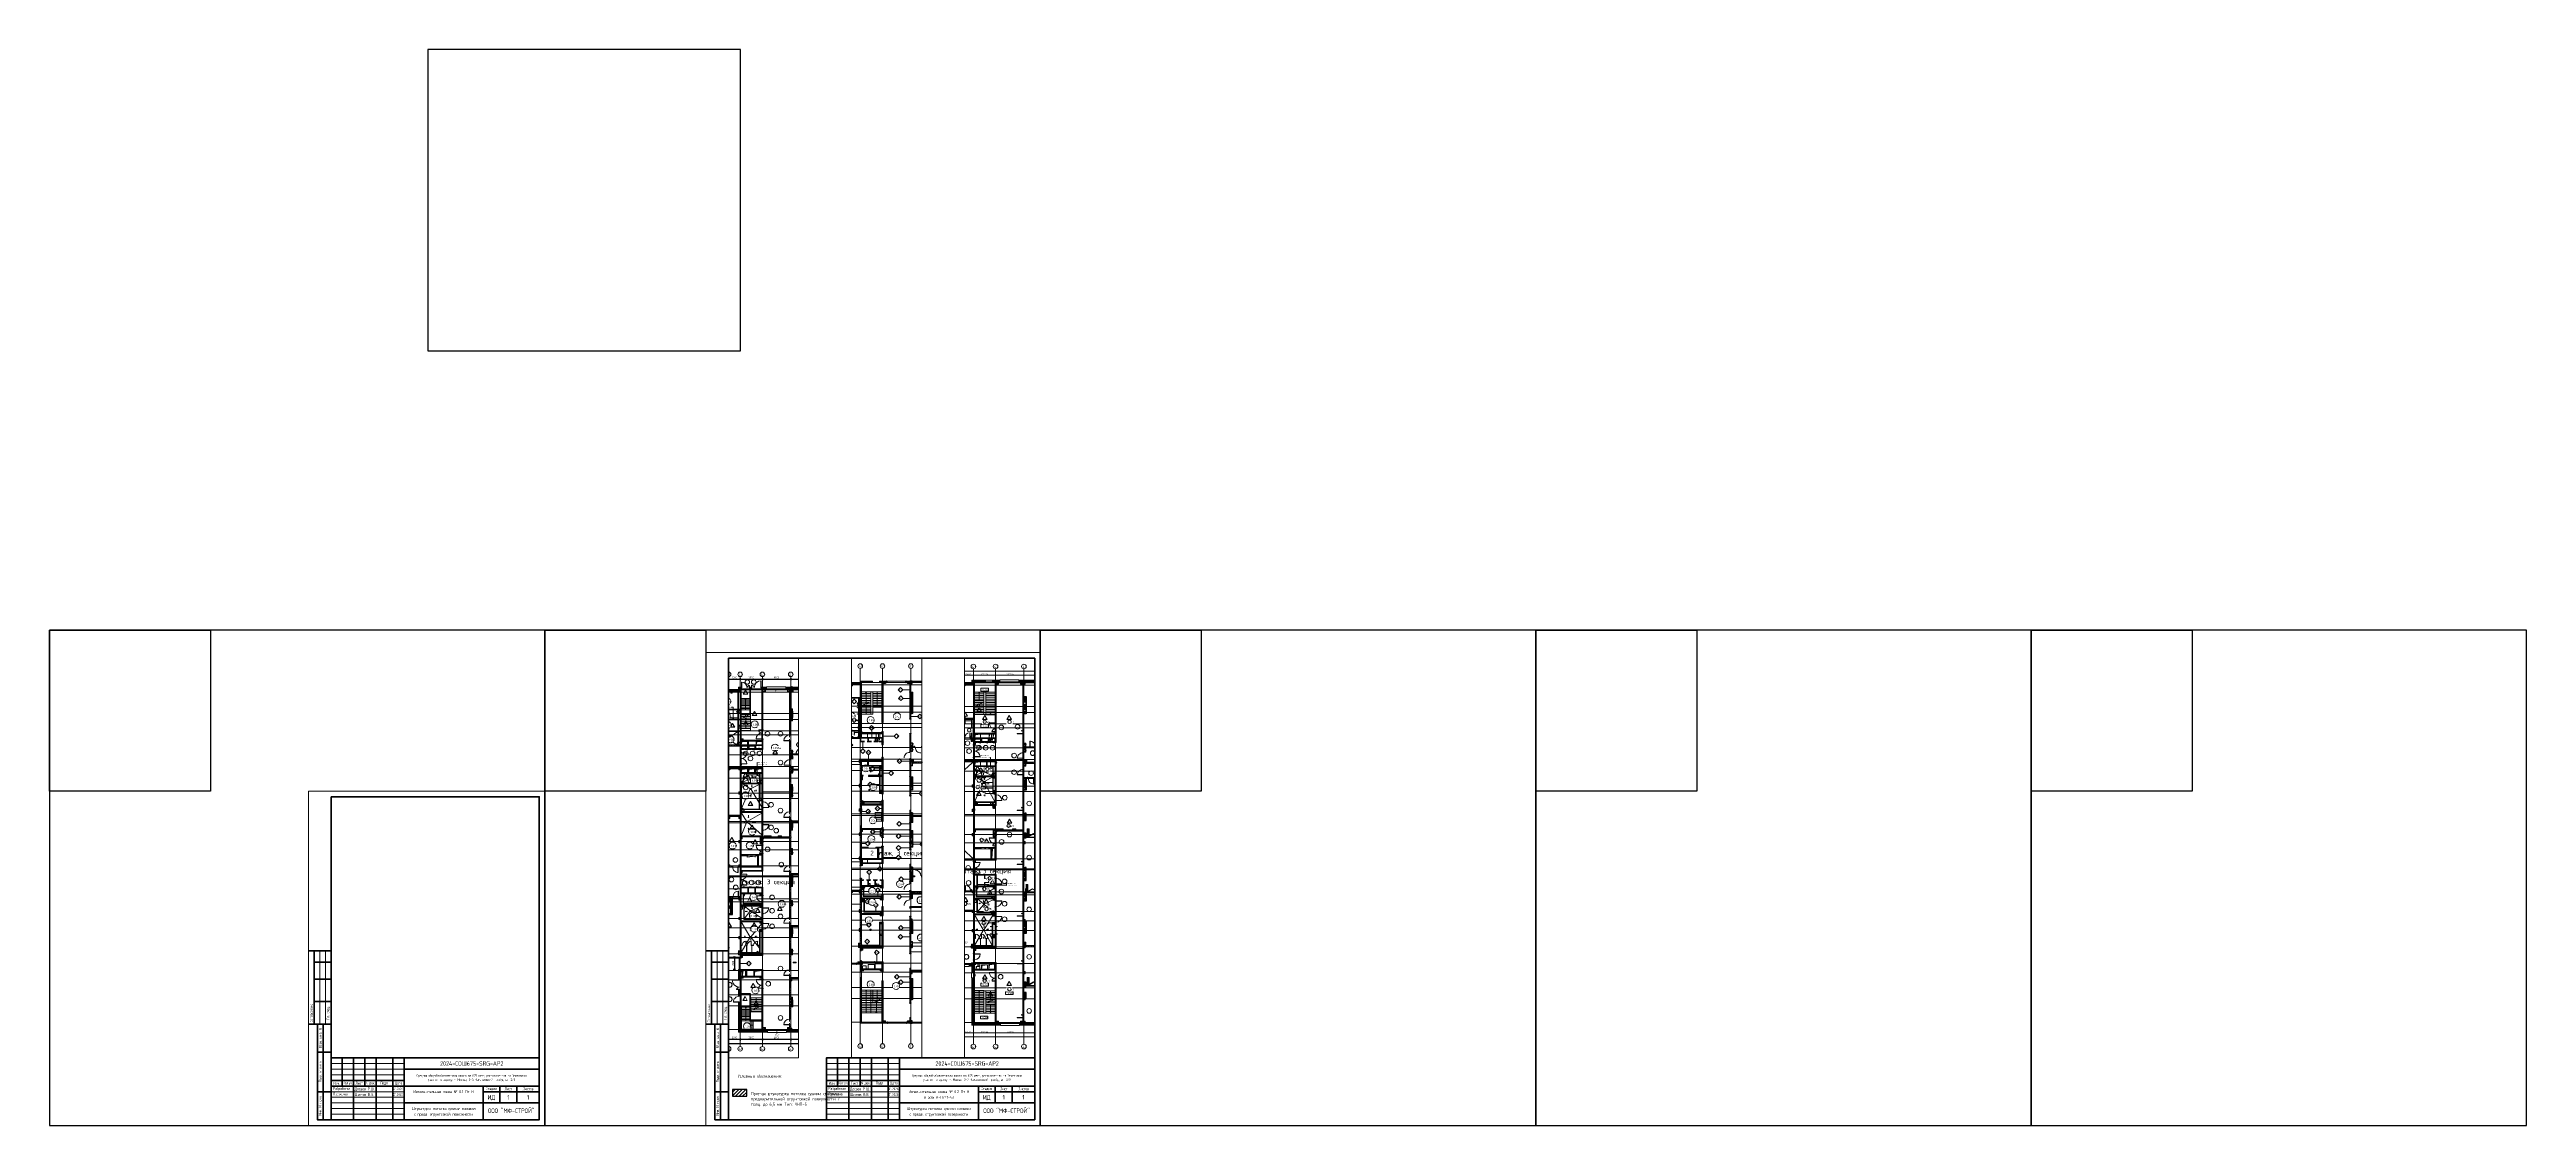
# Paper-space layout '0.2-Шт-ЧНП' of a CAD drawing. Header units: millimetres. Extents: x -143 to 2057, y 0 to 956.
# The model-space entities are those that its viewports show. They can reach past a viewport. Long polylines and large blocks are cut down to what shows.
import ezdxf
from ezdxf.enums import TextEntityAlignment as Align

# ---------------------------------------------------------------- set-up
doc = ezdxf.new("R2018")
doc.units = ezdxf.units.MM
for name, pattern in [('200_ШТРИХ__ш1_п0_6_', [160, 100, -60]), ('ADSK_Линия сетки', [2500, 2000, -250, 0, -250]), ('ADSK_Невидимые', [500, 300, -200]), ('Штрих короткий', [300, 150, -150]), ('Штриховая', [600, 400, -200])]:
    doc.linetypes.add(name, pattern=pattern)
doc.layers.get('Defpoints').update_dxf_attribs({"color": 250})
for name, color, linetype, lineweight in [('A-____-____-DIMS', 250, 'Continuous', 9), ('A-____-NOTE-TEXT', 250, 'Continuous', 9), ('A-AREA-____-IDEN', 250, 'Continuous', 9), ('A-DETL-____-HDLN', 90, 'ADSK_Невидимые', 9), ('A-DETL-____-OTLN', 250, 'Continuous', 5), ('A-DETL-GENF-OTLN', 250, 'Continuous', 5), ('A-DOOR-____-HDLN', 31, 'ADSK_Невидимые', 5), ('A-DOOR-____-IDEN', 31, 'Continuous', 9), ('A-DOOR-____-MCUT', 250, 'Continuous', 5), ('A-DOOR-____-OTLN', 250, 'Continuous', 5), ('A-DOOR-FRAM-MCUT', 31, 'Continuous', 5), ('A-DOOR-FRAM-OTLN', 31, 'Continuous', 5), ('A-DOOR-GLAZ-MCUT', 31, 'Continuous', 5), ('A-FLOR-____-IDEN', 11, 'Continuous', 9), ('A-FLOR-____-OTLN', 192, 'Continuous', 9), ('A-GENM-____-MCUT', 250, 'Continuous', 25), ('A-GENM-____-OTLN', 250, 'Continuous', 9), ('A-GLAZ-____-IDEN', 152, 'Continuous', 9), ('A-GLAZ-____-MCUT', 250, 'Continuous', 9), ('A-GLAZ-____-OTLN', 250, 'Continuous', 5), ('A-GLAZ-CWMG-MCUT', 51, 'Continuous', 9), ('A-GLAZ-CWMG-OTLN', 51, 'Continuous', 5), ('A-ROOF-___-IDEN', 132, 'Continuous', 9), ('A-ROOF-____-MCUT', 132, 'Continuous', 9), ('A-ROOF-____-OTLN', 132, 'Continuous', 5), ('A-ROOF-FNSH-MCUT', 132, 'Continuous', 9), ('A-WALL-____-IDEN', 250, 'Continuous', 9), ('A-WALL-____-MCUT', 250, 'Continuous', 13), ('A-WALL-____-OTLN', 250, 'Continuous', 9), ('A-WALL-____-PATT', 250, 'Continuous', 13), ('A-WALL-FNSH-MCUT', 250, 'Continuous', 13), ('E-ELEC-EQPM-OTLN', 250, 'Continuous', 9), ('G-____-____-DIMS', 250, 'Continuous', 9), ('G-____-____-TEXT', 250, 'Continuous', 9), ('I-WALL-____-OTLN', 250, 'Continuous', 9), ('S-BEAM-____-OTLN', 12, 'Continuous', 9), ('S-COLS-____-MCUT', 250, 'Continuous', 25), ('S-COLS-____-OTLN', 250, 'Continuous', 9), ('S-GRID-____-IDEN', 250, 'Continuous', 9), ('S-GRID-____-OTLN', 250, 'Continuous', 9), ('S-STRS-____-MBND', 250, 'Continuous', 5), ('S-STRS-____-OTLN', 250, 'Continuous', 5), ('Обобщенные модели', 7, 'Continuous', 9)]:
    doc.layers.add(name, color=color, linetype=linetype, lineweight=lineweight)
doc.layers.add('ВЭ', color=7, linetype='Continuous')
doc.styles.add('Arial Narrow_1', font='ARIALN.TTF', dxfattribs={"height": 150})
doc.styles.add('GOST Common', font='', dxfattribs={"width": 0.9, "height": 350})
doc.styles.add('GOST Common_1', font='', dxfattribs={"width": 0.9, "height": 250})
doc.styles.add('ISOCPEUR', font='isocpeur.ttf', dxfattribs={"width": 0.8, "height": 100})
doc.styles.add('ISOCPEUR_1', font='isocpeur.ttf', dxfattribs={"width": 0.9, "height": 250})
doc.styles.add('ISOCPEUR_2', font='isocpeur.ttf', dxfattribs={"height": 160})
doc.styles.add('ISOCPEUR_3', font='isocpeur.ttf', dxfattribs={"height": 250})
doc.styles.add('ISOCPEUR_4', font='isocpeur.ttf', dxfattribs={"height": 300})
doc.styles.add('ISOCPEUR_5', font='isocpeur.ttf', dxfattribs={"height": 8})
doc.styles.add('ISOCPEUR_6', font='isocpeur.ttf', dxfattribs={"height": 3.5})
doc.styles.add('ISOCPEUR_I', font='isocpeui.ttf', dxfattribs={"width": 0.9, "height": 12.5})
doc.styles.get("Standard").update_dxf_attribs({"font": 'ГОСТ тип А.ttf'})
doc.styles.add('СПДС', font='ГОСТ тип А.ttf', dxfattribs={"width": 0.9})
doc.styles.get('GOST Common').set_extended_font_data('GOST Common')
doc.styles.get('GOST Common_1').set_extended_font_data('GOST Common')
doc.dimstyles.new('ADSK_Основной_2_5_мм_Округление_до_10_мм', dxfattribs={"dimscale": 304.8, "dimtxt": 0.824897, "dimasz": 0.463911, "dimexe": 0.492126, "dimexo": 0.001615, "dimgap": 6.56168e-05, "dimtad": 1, "dimdec": 0, "dimlfac": 304.8, "dimrnd": 10, "dimdsep": 46, "dimtxsty": 'GOST Common_1', "dimblk1": 'OBLIQUE', "dimblk2": 'OBLIQUE', "dimsah": 1, "dimcen": 0.09, "dimdle": 0.492126, "dimazin": 0, "dimtfac": 1, "dimtdec": 4, "dimtix": 1, "dimtmove": 1, "dimatfit": 3, "dimfxl": 1, "dimtvp": 1, "dimtolj": 1, "dimtzin": 0, "dimlwd": 9, "dimlwe": 9, "dimarcsym": 2})
doc.dimstyles.new('А3', dxfattribs={"dimtxt": 333, "dimasz": 222, "dimexe": 222, "dimexo": 111, "dimgap": 111, "dimtad": 1, "dimtoh": 1, "dimdec": 0, "dimrnd": 0.0015, "dimzin": 0, "dimdsep": 46, "dimtxsty": 'Standard', "dimblk": 'OBLIQUE', "dimcen": 0, "dimclrd": 7, "dimclre": 7, "dimclrt": 7, "dimadec": 0, "dimazin": 0, "dimtfac": 1, "dimtdec": 0, "dimtofl": 0, "dimtmove": 0, "dimatfit": 3, "dimfxl": 1, "dimtolj": 1, "dimtzin": 0, "dimarcsym": 0})
pattern_1 = [(135, (12287.91, -0.0006), (-141.42136, -141.42136), [])]
pattern_2 = [(135, (1051.41, 164.685), (-14.1421, -14.1421), []), (225, (1051.41, 164.685), (14.1421, -14.1421), [])]
pattern_3 = [(45, (-1071.384, 164.685), (-14.1421, 14.1421), []), (135, (-1071.384, 164.685), (-14.1421, -14.1421), [])]
pattern_4 = [(135, (1676.41, 164.685), (-14.14214, -14.14214), []), (225, (1676.41, 164.685), (14.14214, -14.14214), [])]
pattern_5 = [(45, (-446.384, 164.685), (-14.1421, 14.1421), []), (135, (-446.384, 164.685), (-14.1421, -14.1421), [])]
pattern_6 = [(135, (1201.41, 164.685), (-14.1421, -14.1421), []), (225, (1201.41, 164.685), (14.1421, -14.1421), [])]
pattern_7 = [(45, (-921.384, 164.685), (-14.1421, 14.1421), []), (135, (-921.384, 164.685), (-14.1421, -14.1421), [])]
pattern_8 = [(135, (1751.41, 164.685), (-14.14214, -14.14214), []), (225, (1751.41, 164.685), (14.14214, -14.14214), [])]
pattern_9 = [(45, (-371.384, 164.685), (-14.1421, 14.1421), []), (135, (-371.384, 164.685), (-14.1421, -14.1421), [])]
pattern_10 = [(45, (12287.9, -0.0006), (-224.5064, 224.5064), []), (45, (12367.3, -0.0006), (0, 449.0128), []), (45, (12208.54, -0.0006), (0, 449.0128), [])]
pattern_11 = [(135, (12287.91, -0.0006), (-142.5612, -142.5612), []), (135, (12430.48, -0.0006), (-142.5612, -142.5612), [252.016, -50.403, 3.353, -47.05])]
pattern_12 = [(45, (12287.9, -0.0006), (-251.4472, 251.4472), []), (45, (12287.9, 381), (-251.4472, 251.4472), [])]
pattern_13 = [(135, (1951.41, 124.685), (-14.14214, -14.14214), []), (225, (1951.41, 124.685), (14.14214, -14.14214), [])]
pattern_14 = [(45, (-171.384, 124.685), (-14.1421, 14.1421), []), (135, (-171.384, 124.685), (-14.1421, -14.1421), [])]
pattern_15 = [(135, (1776.41, 164.685), (-14.14214, -14.14214), []), (225, (1776.41, 164.685), (14.14214, -14.14214), [])]
pattern_16 = [(45, (-346.384, 164.685), (-14.1421, 14.1421), []), (135, (-346.384, 164.685), (-14.1421, -14.1421), [])]
pattern_17 = [(135, (1551.41, 164.685), (-14.14214, -14.14214), []), (225, (1551.41, 164.685), (14.14214, -14.14214), [])]
pattern_18 = [(45, (-571.384, 164.685), (-14.1421, 14.1421), []), (135, (-571.384, 164.685), (-14.1421, -14.1421), [])]
pattern_19 = [(45, (12287.91, -0.0006), (-70.71068, 70.71068), []), (135, (12287.91, -0.0006), (-70.71068, -70.71068), [])]
pattern_20 = [(135, (12287.91, -0.0006), (-84.85281, -84.85281), []), (225, (12287.91, -0.0006), (84.85281, -84.85281), [])]
pattern_21 = [(50, (12287.9, -0.0006), (364.36793, -31.8783), [38.1, -419.1]), (355, (12287.9, -0.0006), (-70.48585, 382.1133), [30.48, -335.28]), (100.451, (12318.28, -2.66), (293.885, 350.2334), [32.38, -356.18]), (46.184, (12287.9, 101.6), (542.1585, -84.0858), [57.15, -628.65]), (96.636, (12333.1, 94.6), (474.8049, 494.8554), [48.57, -534.27]), (351.184, (12287.9, 101.6), (474.8102, 494.85), [45.72, -502.92]), (21, (12338.7, 76.2), (303.22847, -204.53046), [38.1, -419.1]), (326, (12338.7, 76.2), (123.6039, 368.37604), [30.48, -335.28]), (71.451, (12364, 59.16), (426.8341, 163.8427), [32.38, -356.18]), (37.5, (12287.91, -0.0006), (6.17665, 169.11015), [16.764, -314.452, 16.764, -323.596, -336.55]), (37.5, (12287.91, -0.0006), (6.17665, 169.11015), [-671.576, 16.764, -319.786]), (7.5, (12287.91, -0.0006), (133.63888, 200.3615), [16.764, -177.292, 16.764, -306.832, -128.27]), (7.5, (12287.91, -0.0006), (133.63888, 200.3615), [-517.652, 16.764, -111.506]), (327.5, (12174.63, -0.0006), (271.18182, -11.45836), [16.764, -110.236, 16.764, -379.476, -525.78]), (327.5, (12174.63, -0.0006), (271.18182, -11.45836), [-523.24, 16.764, -509.016]), (317.5, (12123.83, -0.0006), (296.2585, 50.85285), [16.764, -148.336, 16.764, -246.38, -373.38]), (317.5, (12123.83, -0.0006), (296.2585, 50.85285), [-428.244, 16.764, -356.616])]
pattern_22 = [(135, (1481.41, 164.685), (-14.14214, -14.14214), []), (225, (1481.41, 164.685), (14.14214, -14.14214), [])]
pattern_23 = [(45, (-641.384, 164.685), (-14.1421, 14.1421), []), (135, (-641.384, 164.685), (-14.1421, -14.1421), [])]
pattern_24 = [(45, (12287.91, -0.0006), (-141.42136, 141.42136), []), (135, (12287.91, -0.0006), (-141.42136, -141.42136), [])]
pattern_25 = [(135, (-145249.98, -53625), (-142.56192, -142.56192), []), (135, (-145107.42, -53625), (-142.56192, -142.56192), [252.016, -50.403, 3.353, -47.05])]
pattern_26 = [(135, (-145249.98, -40925), (-142.56192, -142.56192), []), (135, (-145107.42, -40925), (-142.56192, -142.56192), [252.016, -50.403, 3.353, -47.05])]
pattern_27 = [(135, (-145249.98, -31125), (-142.5612, -142.5612), []), (135, (-145107.42, -31125), (-142.5612, -142.5612), [252.016, -50.403, 3.353, -47.05])]
pattern_28 = [(135, (-145249.98, -26625), (-142.5612, -142.5612), []), (135, (-145107.42, -26625), (-142.5612, -142.5612), [252.016, -50.403, 3.353, -47.05])]
pattern_29 = [(135, (-145249.98, -22125), (-142.5612, -142.5612), []), (135, (-145107.42, -22125), (-142.5612, -142.5612), [252.016, -50.403, 3.353, -47.05])]
pattern_30 = [(135, (-145249.98, -17625), (-142.56192, -142.56192), []), (135, (-145107.42, -17625), (-142.56192, -142.56192), [252.016, -50.403, 3.353, -47.05])]
pattern_31 = [(135, (1436.41, 199.685), (-14.14214, -14.14214), []), (225, (1436.41, 199.685), (14.14214, -14.14214), [])]
pattern_32 = [(45, (-686.384, 199.685), (-14.1421, 14.1421), []), (135, (-686.384, 199.685), (-14.1421, -14.1421), [])]
pattern_33 = [(45, (125, 0), (-22.6274, 22.6274), [])]
pattern_34 = [(135, (28708.77, -120984.93), (-141.42136, -141.42136), [])]
pattern_35 = [(45, (28708.77, -120984.93), (-251.4472, 251.4472), []), (45, (28708.77, -120603.93), (-251.4472, 251.4472), [])]
pattern_36 = [(45, (28708.77, -120984.93), (-70.71068, 70.71068), [])]
pattern_37 = [(135, (28708.77, -120984.93), (-142.5612, -142.5612), []), (135, (28851.33, -120984.93), (-142.5612, -142.5612), [252.016, -50.403, 3.353, -47.05])]
pattern_38 = [(50, (28708.77, -120984.93), (364.36793, -31.8783), [38.1, -419.1]), (355, (28708.77, -120984.93), (-70.48585, 382.1133), [30.48, -335.28]), (100.451, (28739.14, -120987.6), (293.885, 350.2334), [32.38, -356.18]), (46.184, (28708.77, -120883.33), (542.1585, -84.0858), [57.15, -628.65]), (96.636, (28753.95, -120890.34), (474.8049, 494.8554), [48.57, -534.27]), (351.184, (28708.8, -120883.33), (474.8102, 494.85), [45.72, -502.92]), (21, (28759.57, -120908.73), (303.22847, -204.53046), [38.1, -419.1]), (326, (28759.57, -120908.73), (123.6039, 368.37604), [30.48, -335.28]), (71.451, (28784.84, -120925.78), (426.8341, 163.8427), [32.38, -356.18]), (37.5, (28708.77, -120984.93), (6.17665, 169.11015), [16.764, -314.452, 16.764, -323.596, -336.55]), (37.5, (28708.77, -120984.93), (6.17665, 169.11015), [-671.576, 16.764, -319.786]), (7.5, (28708.77, -120984.93), (133.63888, 200.3615), [16.764, -177.292, 16.764, -306.832, -128.27]), (7.5, (28708.77, -120984.93), (133.63888, 200.3615), [-517.652, 16.764, -111.506]), (327.5, (28595.49, -120984.93), (271.18182, -11.45836), [16.764, -110.236, 16.764, -379.476, -525.78]), (327.5, (28595.49, -120984.93), (271.18182, -11.45836), [-523.24, 16.764, -509.016]), (317.5, (28544.7, -120984.93), (296.2585, 50.85285), [16.764, -148.336, 16.764, -246.38, -373.38]), (317.5, (28544.7, -120984.93), (296.2585, 50.85285), [-428.244, 16.764, -356.616])]
pattern_39 = [(135, (28052.9, -258555.93), (-141.42136, -141.42136), [])]
pattern_40 = [(45, (28052.9, -258555.93), (-224.5064, 224.5064), []), (45, (28132.28, -258555.93), (0, 449.0128), []), (45, (27973.53, -258555.93), (0, 449.0128), [])]
pattern_41 = [(45, (28052.9, -258555.93), (-251.4472, 251.4472), []), (45, (28052.9, -258174.93), (-251.4472, 251.4472), [])]
pattern_42 = [(135, (28052.9, -258555.93), (-142.5612, -142.5612), []), (135, (28195.47, -258555.93), (-142.5612, -142.5612), [252.016, -50.403, 3.353, -47.05])]
pattern_43 = [(135, (28052.9, -258555.93), (-84.85281, -84.85281), []), (225, (28052.9, -258555.93), (84.85281, -84.85281), [])]
pattern_44 = [(45, (28052.91, -258555.93), (-70.71068, 70.71068), []), (135, (28052.91, -258555.93), (-70.71068, -70.71068), [])]
pattern_45 = [(50, (28052.9, -258555.93), (364.36793, -31.8783), [38.1, -419.1]), (355, (28052.9, -258555.93), (-70.48585, 382.1133), [30.48, -335.28]), (100.451, (28083.27, -258558.6), (293.885, 350.2334), [32.38, -356.18]), (46.184, (28052.9, -258454.33), (542.1585, -84.0858), [57.15, -628.65]), (96.636, (28098.1, -258461.34), (474.8049, 494.8554), [48.57, -534.27]), (351.184, (28052.9, -258454.33), (474.8102, 494.85), [45.72, -502.92]), (21, (28103.7, -258479.73), (303.22847, -204.53046), [38.1, -419.1]), (326, (28103.7, -258479.73), (123.6039, 368.37604), [30.48, -335.28]), (71.451, (28128.97, -258496.77), (426.8341, 163.8427), [32.38, -356.18]), (37.5, (28052.9, -258555.93), (6.17665, 169.11015), [16.764, -314.452, 16.764, -323.596, -336.55]), (37.5, (28052.9, -258555.93), (6.17665, 169.11015), [-671.576, 16.764, -319.786]), (7.5, (28052.9, -258555.93), (133.63888, 200.3615), [16.764, -177.292, 16.764, -306.832, -128.27]), (7.5, (28052.9, -258555.93), (133.63888, 200.3615), [-517.652, 16.764, -111.506]), (327.5, (27939.62, -258555.93), (271.18182, -11.45836), [16.764, -110.236, 16.764, -379.476, -525.78]), (327.5, (27939.62, -258555.93), (271.18182, -11.45836), [-523.24, 16.764, -509.016]), (317.5, (27888.82, -258555.93), (296.2585, 50.85285), [16.764, -148.336, 16.764, -246.38, -373.38]), (317.5, (27888.82, -258555.93), (296.2585, 50.85285), [-428.244, 16.764, -356.616])]
pattern_46 = [(45, (28052.9, -258555.93), (-141.42136, 141.42136), []), (135, (28052.9, -258555.93), (-141.42136, -141.42136), [])]

# ---------------------------------------------------------------- blocks, each defined once
blk = doc.blocks.new('*U4832')
at = {"color": 4}
blk.add_lwpolyline([(-220, -220), (220, -220), (220, 220), (-220, 220)], close=True, dxfattribs=at)
at = {"color": 3}
blk.add_lwpolyline([(-220, 220), (-77, 220), (-77, 77), (-220, 77)], close=True, dxfattribs=at)
blk = doc.blocks.new('*U4833')
at = {"color": 0, "linetype": 'ByBlock', "lineweight": -2, "transparency": 16777216}
for p in [(0, 0), (440, 0), (880, 0), (1320, 0), (1760, 0)]:
    blk.add_blockref('*U4832', p, dxfattribs=at)
blk = doc.blocks.new('*U4853')
at = {"lineweight": 0}
blk.add_lwpolyline([(-205, -5), (5, -5), (5, 292), (-205, 292)], close=True, dxfattribs=at)
at = {"color": 0, "linetype": 'Continuous', "lineweight": 50}
blk.add_lwpolyline([(-185, 287), (0, 287), (0, 0), (-185, 0)], close=True, dxfattribs=at)
at = {"lineweight": 35}
for points in [[(-185, 150), (-205, 150)], [(-200, 85), (-200, 150)], [(-185, 140), (-200, 140)], [(-185, 125), (-200, 125)], [(-185, 105), (-200, 105)], [(-185, 85), (-205, 85)], [(-185, 85), (-197, 85), (-197, 0), (-185, 0)], [(-192, 0), (-192, 85)], [(-185, 60), (-197, 60)], [(-175, 55), (-175, 30)], [(-165, 55), (-165, 0)], [(-155, 55), (-155, 30)], [(-145, 55), (-145, 0)], [(-130, 55), (-130, 0)], [(-120, 55), (-120, 0)], [(-120, 45), (0, 45)], [(-185, 25), (-197, 25)], [(-185, 35), (-120, 35)], [(-185, 30), (0, 30)], [(-50, 30), (-50, 0)], [(-50, 25), (0, 25)], [(-35, 30), (-35, 15)], [(-20, 30), (-20, 15)], [(-120, 15), (0, 15)]]:
    blk.add_lwpolyline(points, dxfattribs=at)
at = {"lineweight": 18}
for points in [[(-195, 85), (-195, 150)], [(-190, 85), (-190, 150)], [(-185, 50), (-120, 50)], [(-185, 45), (-120, 45)], [(-185, 40), (-120, 40)], [(-185, 25), (-120, 25)], [(-185, 20), (-120, 20)], [(-185, 15), (-120, 15)], [(-185, 10), (-120, 10)], [(-185, 5), (-120, 5)]]:
    blk.add_lwpolyline(points, dxfattribs=at)
at = {"lineweight": 35}
blk.add_lwpolyline([(-185, 0), (0, 0), (0, 55), (-185, 55)], close=True, dxfattribs=at)
at = {"lineweight": 0}
blk.add_lwpolyline([(0, -5), (5, -5), (5, 0)], dxfattribs=at)
at = {"lineweight": -2, "char_height": 2.5, "attachment_point": 5, "rotation": 90, "style": 'СПДС'}
for s, insert, width in [('Согласовано', (-202.5, 95), 19.991), ('Гл. спец.', (-187.5, 95), 19.991), ('Взам. инв. N', (-194.5, 72.5), 24.991), ('Подл. и дата', (-194.5, 42.5), 34.991), ('Инв. N подл.', (-194.5, 12.5), 24.991)]:
    blk.add_mtext(s, dxfattribs=dict(at, insert=insert, width=width))
at = {"lineweight": -2, "char_height": 2.5, "style": 'СПДС'}
for s, insert, width, attachment_point in [('Разработал', (-183.1, 27.5), 17.953, 4), ('Проверил', (-183.1, 22.5), 17.953, 4), ('Изм.', (-180, 32.5), 10, 5), ('Кол.уч.', (-170, 32.5), 10, 5), ('Лист', (-160, 32.5), 10, 5), ('N док.', (-150, 32.5), 10, 5), ('Подп.', (-137.5, 32.5), 15, 5), ('Дата', (-125, 32.5), 10, 5), ('Стадия', (-42.5, 27.5), 15, 5), ('Лист', (-27.5, 27.5), 15, 5), ('Листов', (-10, 27.5), 20, 5)]:
    blk.add_mtext(s, dxfattribs=dict(at, insert=insert, width=width, attachment_point=attachment_point))
at = {"insert": (-60.2, 37.2), "char_height": 2.2, "attachment_point": 5, "style": 'СПДС'}
blk.add_mtext_dynamic_manual_height_columns('Средняя общеобразовательная школа на 675 мест, расположенная на земельном\\P\\pxqc;участке по адресу: г. Москва, 2-й Нагатинский проезд, вл. 2/3', width=118.293, gutter_width=0, heights=[12.8], dxfattribs=at)
at = {"lineweight": 30, "width": 0.9, "flags": 104}
blk.add_attdef('ШАПКА', text='', height=3, dxfattribs=at).set_placement((-135, 281), align=Align.MIDDLE_CENTER)
at = {"style": 'СПДС'}
for tag, height, p in [('ШИФР_ПРОЕКТА', 4, (-60, 50)), ('НАИМЕНОВАНИЕ_ОБЪЕКТА', 2.5, (-85, 25)), ('СТАДИЯ', 4, (-42.5, 20)), ('ЛИСТ_первый', 4, (-27.5, 20)), ('ЛИСТОВ', 4, (-10, 20)), ('НАИМЕНОВАНИЕ_ОБЪЕКТА2', 2.5, (-85, 20)), ('НАИМЕНОВАНИЕ_ЧЕРТЕЖА2', 2.5, (-85, 5)), ('НАИМЕНОВАНИЕ_ЧЕРТЕЖА1', 2.5, (-85, 10)), ('ОРГАНИЗАЦИЯ_РАЗРАБОТЧИК1', 4, (-25, 8.1))]:
    blk.add_attdef(tag, text='', height=height, dxfattribs=at).set_placement(p, align=Align.MIDDLE_CENTER)
for tag, p in [('РАЗРАБОТЧИК', (-164, 27.5)), ('РУК.ГРУППЫ', (-164, 22.5))]:
    blk.add_attdef(tag, text='', height=2.5, dxfattribs=at).set_placement(p, align=Align.MIDDLE_LEFT)
at = {"style": 'СПДС', "width": 0.9}
for tag, p in [('ДАТА1', (-129.6, 26.4)), ('ДАТА2', (-129.6, 21.4))]:
    blk.add_attdef(tag, p, '', height=2.3, dxfattribs=at)
blk = doc.blocks.new('*U4855')
at = {"lineweight": 0}
blk.add_lwpolyline([(-292, -5), (5, -5), (5, 415), (-292, 415)], close=True, dxfattribs=at)
at = {"color": 0, "linetype": 'Continuous', "lineweight": 50}
blk.add_lwpolyline([(-272, 410), (0, 410), (0, 0), (-272, 0)], close=True, dxfattribs=at)
at = {"lineweight": 35}
for points in [[(-272, 150), (-292, 150)], [(-287, 85), (-287, 150)], [(-272, 140), (-287, 140)], [(-272, 125), (-287, 125)], [(-272, 105), (-287, 105)], [(-272, 85), (-292, 85)], [(-272, 85), (-284, 85), (-284, 0), (-272, 0)], [(-279, 0), (-279, 85)], [(-272, 60), (-284, 60)], [(-175, 55), (-175, 30)], [(-165, 55), (-165, 0)], [(-155, 55), (-155, 30)], [(-145, 55), (-145, 0)], [(-130, 55), (-130, 0)], [(-120, 55), (-120, 0)], [(-120, 45), (0, 45)], [(-272, 25), (-284, 25)], [(-185, 35), (-120, 35)], [(-185, 30), (0, 30)], [(-50, 30), (-50, 0)], [(-50, 25), (0, 25)], [(-35, 30), (-35, 15)], [(-20, 30), (-20, 15)], [(-120, 15), (0, 15)]]:
    blk.add_lwpolyline(points, dxfattribs=at)
at = {"lineweight": 18}
for points in [[(-282, 85), (-282, 150)], [(-277, 85), (-277, 150)], [(-185, 50), (-120, 50)], [(-185, 45), (-120, 45)], [(-185, 40), (-120, 40)], [(-185, 25), (-120, 25)], [(-185, 20), (-120, 20)], [(-185, 15), (-120, 15)], [(-185, 10), (-120, 10)], [(-185, 5), (-120, 5)]]:
    blk.add_lwpolyline(points, dxfattribs=at)
at = {"lineweight": 35}
blk.add_lwpolyline([(-185, 0), (0, 0), (0, 55), (-185, 55)], close=True, dxfattribs=at)
at = {"lineweight": 0}
blk.add_lwpolyline([(0, -5), (5, -5), (5, 0)], dxfattribs=at)
at = {"lineweight": -2, "char_height": 2.5, "attachment_point": 5, "rotation": 90, "style": 'СПДС'}
for s, insert, width in [('Согласовано', (-289.5, 95), 19.991), ('Гл. спец.', (-274.5, 95), 19.991), ('Взам. инв. N', (-281.5, 72.5), 24.991), ('Подл. и дата', (-281.5, 42.5), 34.991), ('Инв. N подл.', (-281.5, 12.5), 24.991)]:
    blk.add_mtext(s, dxfattribs=dict(at, insert=insert, width=width))
at = {"lineweight": -2, "char_height": 2.5, "style": 'СПДС'}
for s, insert, width, attachment_point in [('Разработал', (-183.1, 27.5), 17.953, 4), ('Проверил', (-183.1, 22.5), 17.953, 4), ('Изм.', (-180, 32.5), 10, 5), ('Кол.уч.', (-170, 32.5), 10, 5), ('Лист', (-160, 32.5), 10, 5), ('N док.', (-150, 32.5), 10, 5), ('Подп.', (-137.5, 32.5), 15, 5), ('Дата', (-125, 32.5), 10, 5), ('Стадия', (-42.5, 27.5), 15, 5), ('Лист', (-27.5, 27.5), 15, 5), ('Листов', (-10, 27.5), 20, 5)]:
    blk.add_mtext(s, dxfattribs=dict(at, insert=insert, width=width, attachment_point=attachment_point))
at = {"insert": (-60.2, 37.2), "char_height": 2.2, "attachment_point": 5, "style": 'СПДС'}
blk.add_mtext_dynamic_manual_height_columns('Средняя общеобразовательная школа на 675 мест, расположенная на земельном\\P\\pxqc;участке по адресу: г. Москва, 2-й Нагатинский проезд, вл. 2/3', width=118.293, gutter_width=0, heights=[12.8], dxfattribs=at)
at = {"lineweight": 30, "width": 0.9, "flags": 104}
blk.add_attdef('ШАПКА', text='', height=3, dxfattribs=at).set_placement((-135, 281), align=Align.MIDDLE_CENTER)
at = {"style": 'СПДС'}
for tag, height, p in [('ШИФР_ПРОЕКТА', 4, (-60, 50)), ('НАИМЕНОВАНИЕ_ОБЪЕКТА', 2.5, (-85, 25)), ('СТАДИЯ', 4, (-42.5, 20)), ('ЛИСТ_первый', 4, (-27.5, 20)), ('ЛИСТОВ', 4, (-10, 20)), ('НАИМЕНОВАНИЕ_ОБЪЕКТА2', 2.5, (-85, 20)), ('НАИМЕНОВАНИЕ_ЧЕРТЕЖА2', 2.5, (-85, 5)), ('НАИМЕНОВАНИЕ_ЧЕРТЕЖА1', 2.5, (-85, 10)), ('ОРГАНИЗАЦИЯ_РАЗРАБОТЧИК1', 4, (-25, 8.1))]:
    blk.add_attdef(tag, text='', height=height, dxfattribs=at).set_placement(p, align=Align.MIDDLE_CENTER)
for tag, p in [('РАЗРАБОТЧИК', (-164, 27.5)), ('РУК.ГРУППЫ', (-164, 22.5))]:
    blk.add_attdef(tag, text='', height=2.5, dxfattribs=at).set_placement(p, align=Align.MIDDLE_LEFT)
at = {"style": 'СПДС', "width": 0.9}
for tag, p in [('ДАТА1', (-129.6, 26.4)), ('ДАТА2', (-129.6, 21.4))]:
    blk.add_attdef(tag, p, '', height=2.3, dxfattribs=at)
blk = doc.blocks.new('Дверь_СКБ_2Ст_Фрамуга2 - Н_ВВ-3_2500x2600h_Учебные помещения_Фрамуга слева-42054644-АР1_Маркировочный план 1 этажа С2и3')
at = {"layer": 'A-DOOR-____-OTLN'}
h = blk.add_hatch(dxfattribs=at)
h.set_pattern_fill('FP_8', color=256, style=0, pattern_type=2)
h.set_pattern_definition(pattern_2)
h.paths.add_polyline_path([(1237.5, -86.6), (1237.5, -100), (1262.5, -100), (1262.5, 100), (1237.5, 100)])
at = {"layer": 'A-DOOR-FRAM-OTLN'}
h = blk.add_hatch(dxfattribs=at)
h.set_pattern_fill('FP_9', color=256, style=0, pattern_type=2)
h.set_pattern_definition(pattern_3)
h.paths.add_polyline_path([(-1237.5, 100), (-1237.5, -100), (-1212.5, -100), (-1212.5, 100), (-1228.7, 100)])
at = {"layer": 'A-DOOR-____-MCUT'}
for p, q in [((-1187.5, 1100), (-1187.5, 100)), ((-1137.5, 1100), (-1187.5, 1100)), ((-1187.5, 100), (-1137.5, 100)), ((-1137.5, 100), (-1137.5, 1100))]:
    blk.add_line(p, q, dxfattribs=at)
at = {"layer": 'A-DOOR-FRAM-MCUT'}
for p, q in [((-1197.5, 108), (-1267.5, 108)), ((-1267.5, 108), (-1267.5, 100)), ((-1267.5, 100), (-1197.5, 100)), ((-1212.5, 100), (-1237.5, 100)), ((-1237.5, 100), (-1237.5, -100)), ((-1187.5, 100), (-1212.5, 100)), ((-1212.5, 100), (-1212.5, 20)), ((-1212.5, -100), (-1212.5, 100)), ((-1212.5, 20), (-1177.5, 20)), ((-1197.5, 20), (-1212.5, 20)), ((-1212.5, 20), (-1212.5, -100)), ((-1197.5, 100), (-1197.5, 108)), ((-1197.5, -100), (-1197.5, 20)), ((-1187.5, 60), (-1187.5, 100)), ((-1177.5, 60), (-1187.5, 60)), ((-1177.5, 20), (-1177.5, 60)), ((-187.5, 60), (-197.5, 60)), ((-197.5, 60), (-197.5, 20)), ((-197.5, 20), (-162.5, 20)), ((-187.5, 100), (-187.5, 60)), ((-162.5, 100), (-187.5, 100)), ((-177.5, 108), (-177.5, 100)), ((-107.5, 108), (-177.5, 108)), ((-177.5, 100), (-177.5, 20)), ((-177.5, 12), (-177.5, 20)), ((-107.5, 12), (-177.5, 12)), ((-62.5, 100), (-162.5, 100)), ((-162.5, 20), (-162.5, 100)), ((-162.5, 20), (-162.5, 100)), ((-62.5, 20), (-162.5, 20)), ((-117.5, 108), (-117.5, 100)), ((-47.5, 108), (-117.5, 108)), ((-117.5, 20), (-117.5, 12)), ((-117.5, 12), (-47.5, 12)), ((-107.5, 100), (-107.5, 108)), ((-107.5, 20), (-107.5, 12)), ((-62.5, 100), (-62.5, 20)), ((-47.5, 100), (-47.5, 108)), ((-47.5, 100), (-47.5, 20)), ((-47.5, 100), (1237.5, 100)), ((-47.5, 12), (-47.5, 20)), ((1237.5, 20), (-47.5, 20)), ((1292.5, 108), (1222.5, 108)), ((1222.5, 108), (1222.5, 100)), ((1222.5, 100), (1222.5, 20)), ((1222.5, 100), (1292.5, 100)), ((1237.5, 20), (1222.5, 20)), ((1222.5, 20), (1222.5, -100)), ((1237.5, 100), (1237.5, 20)), ((1262.5, 100), (1237.5, 100)), ((1237.5, 100), (1237.5, -100)), ((1237.5, -100), (1237.5, 20)), ((1262.5, -100), (1262.5, 100)), ((1292.5, 100), (1292.5, 108)), ((-1197.5, -100), (-1267.5, -100)), ((-1267.5, -100), (-1267.5, -108)), ((-1267.5, -108), (-1197.5, -108)), ((-1237.5, -100), (-1212.5, -100)), ((-1212.5, -100), (-1197.5, -100)), ((-1197.5, -108), (-1197.5, -100)), ((1222.5, -100), (1237.5, -100)), ((1292.5, -100), (1222.5, -100)), ((1222.5, -100), (1222.5, -108)), ((1222.5, -108), (1292.5, -108)), ((1237.5, -100), (1262.5, -100)), ((1292.5, -108), (1292.5, -100))]:
    blk.add_line(p, q, dxfattribs=at)
at = {"layer": 'A-DOOR-GLAZ-MCUT'}
for p, q in [((1222.5, 70), (-62.5, 70)), ((1222.5, 50), (-62.5, 50))]:
    blk.add_line(p, q, dxfattribs=at)
blk = doc.blocks.new('Дверь_СКБ_1Ст_Фрамуга1 - Н_ВВ-9_1250x2600h_Лаборантская-42082236-АР1_Маркировочный план 1 этажа С2и3')
at = {"layer": 'A-DOOR-____-OTLN'}
h = blk.add_hatch(dxfattribs=at)
h.set_pattern_fill('FP_10', color=256, style=0, pattern_type=2)
h.set_pattern_definition(pattern_4)
h.paths.add_polyline_path([(612.5, -100), (637.5, -100), (637.5, 100), (612.5, 100), (612.5, -98.2)])
at = {"layer": 'A-DOOR-FRAM-OTLN'}
h = blk.add_hatch(dxfattribs=at)
h.set_pattern_fill('FP_11', color=256, style=0, pattern_type=2)
h.set_pattern_definition(pattern_5)
h.paths.add_polyline_path([(-612.5, -100), (-587.5, -100), (-587.5, 100), (-612.5, 100), (-612.5, 20)])
at = {"layer": 'A-DOOR-____-MCUT'}
for p, q in [((487.5, 1050), (437.5, 1050)), ((437.5, 1050), (437.5, 100)), ((437.5, 100), (487.5, 100)), ((487.5, 1050), (447.5, 1050)), ((447.5, 100), (447.5, 1050)), ((487.5, 100), (447.5, 100)), ((487.5, 100), (487.5, 1050)), ((487.5, 1050), (487.5, 100))]:
    blk.add_line(p, q, dxfattribs=at)
at = {"layer": 'A-DOOR-____-OTLN'}
blk.add_arc((487.5, 100), 950, 90, 180, dxfattribs=at)
at = {"layer": 'A-DOOR-FRAM-MCUT'}
for p, q in [((-572.5, 108), (-642.5, 108)), ((-642.5, 108), (-642.5, 100)), ((-642.5, 100), (-572.5, 100)), ((-587.5, 100), (-612.5, 100)), ((-612.5, 100), (-612.5, -100)), ((-462.5, 100), (-587.5, 100)), ((-587.5, 100), (-587.5, 20)), ((-587.5, -100), (-587.5, 100)), ((-587.5, 20), (-452.5, 20)), ((-572.5, 20), (-587.5, 20)), ((-587.5, 20), (-587.5, -100)), ((-572.5, 100), (-572.5, 108)), ((-572.5, -100), (-572.5, 20)), ((-462.5, 60), (-462.5, 100)), ((-452.5, 60), (-462.5, 60)), ((-452.5, 20), (-452.5, 60)), ((487.5, 60), (477.5, 60)), ((477.5, 60), (477.5, 20)), ((477.5, 20), (612.5, 20)), ((487.5, 100), (487.5, 60)), ((612.5, 100), (487.5, 100)), ((667.5, 108), (597.5, 108)), ((597.5, 108), (597.5, 100)), ((597.5, 100), (667.5, 100)), ((612.5, 20), (597.5, 20)), ((597.5, 20), (597.5, -100)), ((612.5, 20), (612.5, 100)), ((637.5, 100), (612.5, 100)), ((612.5, 100), (612.5, -100)), ((612.5, -100), (612.5, 20)), ((637.5, -100), (637.5, 100)), ((667.5, 100), (667.5, 108)), ((-572.5, -100), (-642.5, -100)), ((-642.5, -100), (-642.5, -108)), ((-642.5, -108), (-572.5, -108)), ((-612.5, -100), (-587.5, -100)), ((-587.5, -100), (-572.5, -100)), ((-572.5, -108), (-572.5, -100)), ((597.5, -100), (612.5, -100)), ((667.5, -100), (597.5, -100)), ((597.5, -100), (597.5, -108)), ((597.5, -108), (667.5, -108)), ((612.5, -100), (637.5, -100)), ((667.5, -108), (667.5, -100))]:
    blk.add_line(p, q, dxfattribs=at)
blk = doc.blocks.new('Дверь_СКБ_2Ст_Внутренняя1 - Н_ВВ-10_4_2200x2600h_Фрамуга сверху  EIS 30-42981715-АР1_Маркировочный план 1 этажа С2и3')
at = {"layer": 'A-DOOR-____-OTLN'}
h = blk.add_hatch(dxfattribs=at)
h.set_pattern_fill('FP_6', color=256, style=0, pattern_type=2)
h.set_pattern_definition(pattern_6)
h.paths.add_polyline_path([(1112.5, -100), (1112.5, 100), (1087.5, 100), (1087.5, -100)])
at = {"layer": 'A-DOOR-FRAM-OTLN'}
h = blk.add_hatch(dxfattribs=at)
h.set_pattern_fill('FP_7', color=256, style=0, pattern_type=2)
h.set_pattern_definition(pattern_7)
h.paths.add_polyline_path([(-1062.5, 100), (-1062.5, 100), (-1087.5, 100), (-1087.5, -100), (-1062.5, -100), (-1062.5, 60)])
at = {"layer": 'A-DOOR-____-MCUT'}
for p, q in [((-937.5, 1050), (-937.5, 100)), ((-897.5, 1050), (-937.5, 1050)), ((-937.5, 100), (-897.5, 100)), ((-897.5, 100), (-897.5, 1050)), ((962.5, 1050), (922.5, 1050)), ((922.5, 1050), (922.5, 100)), ((922.5, 100), (962.5, 100)), ((962.5, 100), (962.5, 1050))]:
    blk.add_line(p, q, dxfattribs=at)
at = {"layer": 'A-DOOR-____-OTLN'}
for centre, start, end in [((-937.5, 100), 0, 90), ((962.5, 100), 90, 180)]:
    blk.add_arc(centre, 950, start, end, dxfattribs=at)
at = {"layer": 'A-DOOR-FRAM-MCUT'}
for p, q in [((-1047.5, 108), (-1117.5, 108)), ((-1117.5, 108), (-1117.5, 100)), ((-1117.5, 100), (-1047.5, 100)), ((-1062.5, 100), (-1087.5, 100)), ((-1087.5, 100), (-1087.5, -100)), ((-937.5, 100), (-1062.5, 100)), ((-1062.5, 100), (-1062.5, 20)), ((-1062.5, -100), (-1062.5, 100)), ((-1047.5, 100), (-1062.5, 100)), ((-1062.5, 100), (-1062.5, 99)), ((-1062.5, 99), (-1047.5, 99)), ((-1062.5, 20), (-927.5, 20)), ((-1047.5, 20), (-1062.5, 20)), ((-1062.5, 20), (-1062.5, -100)), ((-1047.5, 100), (-1047.5, 108)), ((-1047.5, 99), (-1047.5, 100)), ((-1047.5, -100), (-1047.5, 20)), ((-937.5, 60), (-937.5, 100)), ((-927.5, 60), (-937.5, 60)), ((-927.5, 20), (-927.5, 60)), ((962.5, 60), (952.5, 60)), ((952.5, 60), (952.5, 20)), ((952.5, 20), (1087.5, 20)), ((962.5, 100), (962.5, 60)), ((1087.5, 100), (962.5, 100)), ((1142.5, 108), (1072.5, 108)), ((1072.5, 108), (1072.5, 100)), ((1087.5, 100), (1072.5, 100)), ((1072.5, 100), (1072.5, 99)), ((1072.5, 100), (1142.5, 100)), ((1072.5, 99), (1087.5, 99)), ((1087.5, 20), (1072.5, 20)), ((1072.5, 20), (1072.5, -100)), ((1087.5, 20), (1087.5, 100)), ((1112.5, 100), (1087.5, 100)), ((1087.5, 100), (1087.5, -100)), ((1087.5, 99), (1087.5, 100)), ((1087.5, -100), (1087.5, 20)), ((1112.5, -100), (1112.5, 100)), ((1142.5, 100), (1142.5, 108)), ((-1047.5, -100), (-1117.5, -100)), ((-1117.5, -100), (-1117.5, -108)), ((-1117.5, -108), (-1047.5, -108)), ((-1087.5, -100), (-1062.5, -100)), ((-1062.5, -100), (-1047.5, -100)), ((-1047.5, -108), (-1047.5, -100)), ((1072.5, -100), (1087.5, -100)), ((1142.5, -100), (1072.5, -100)), ((1072.5, -100), (1072.5, -108)), ((1072.5, -108), (1142.5, -108)), ((1087.5, -100), (1112.5, -100)), ((1142.5, -108), (1142.5, -100))]:
    blk.add_line(p, q, dxfattribs=at)
blk = doc.blocks.new('Дверь_СКБ_1Ст_Внутренняя - Д-3п_1100x2100h_С_У мужской_ С_У женский-41848194-АР1_Маркировочный план 1 этажа С2и3')
at = {"layer": 'A-DOOR-____-OTLN'}
h = blk.add_hatch(dxfattribs=at)
h.set_pattern_fill('FP_14', color=256, style=0, pattern_type=2)
h.set_pattern_definition(pattern_8)
h.paths.add_polyline_path([(562.5, -100), (562.5, -100), (562.5, 100), (537.5, 100), (537.5, -100)])
at = {"layer": 'A-DOOR-FRAM-OTLN'}
h = blk.add_hatch(dxfattribs=at)
h.set_pattern_fill('FP_15', color=256, style=0, pattern_type=2)
h.set_pattern_definition(pattern_9)
h.paths.add_polyline_path([(-512.5, -47.6), (-512.5, 100), (-537.5, 100), (-537.5, -100), (-512.5, -100), (-512.5, -60.9)])
at = {"layer": 'A-DOOR-____-MCUT'}
for p, q in [((-487.5, 1100), (-487.5, 100)), ((-447.5, 1100), (-487.5, 1100)), ((-487.5, 100), (-447.5, 100)), ((-447.5, 100), (-447.5, 1100))]:
    blk.add_line(p, q, dxfattribs=at)
at = {"layer": 'A-DOOR-____-OTLN'}
blk.add_arc((-487.5, 100), 1000, 360, 90, dxfattribs=at)
at = {"layer": 'A-DOOR-FRAM-MCUT'}
for p, q in [((-497.5, 108), (-567.5, 108)), ((-567.5, 108), (-567.5, 100)), ((-567.5, 100), (-497.5, 100)), ((-512.5, 100), (-537.5, 100)), ((-537.5, 100), (-537.5, -100)), ((-487.5, 100), (-512.5, 100)), ((-512.5, 100), (-512.5, 20)), ((-512.5, -100), (-512.5, 100)), ((-497.5, 100), (-512.5, 100)), ((-512.5, 100), (-512.5, 99)), ((-512.5, 99), (-497.5, 99)), ((-512.5, 20), (-477.5, 20)), ((-497.5, 20), (-512.5, 20)), ((-512.5, 20), (-512.5, -100)), ((-497.5, 100), (-497.5, 108)), ((-497.5, 99), (-497.5, 100)), ((-497.5, -100), (-497.5, 20)), ((-487.5, 60), (-487.5, 100)), ((-477.5, 60), (-487.5, 60)), ((-477.5, 20), (-477.5, 60)), ((512.5, 60), (502.5, 60)), ((502.5, 60), (502.5, 20)), ((502.5, 20), (537.5, 20)), ((512.5, 100), (512.5, 60)), ((537.5, 100), (512.5, 100)), ((592.5, 108), (522.5, 108)), ((522.5, 108), (522.5, 100)), ((537.5, 100), (522.5, 100)), ((522.5, 100), (522.5, 99)), ((522.5, 100), (592.5, 100)), ((522.5, 99), (537.5, 99)), ((537.5, 20), (522.5, 20)), ((522.5, 20), (522.5, -100)), ((537.5, 20), (537.5, 100)), ((562.5, 100), (537.5, 100)), ((537.5, 100), (537.5, -100)), ((537.5, 99), (537.5, 100)), ((537.5, -100), (537.5, 20)), ((562.5, -100), (562.5, 100)), ((592.5, 100), (592.5, 108)), ((-497.5, -100), (-567.5, -100)), ((-567.5, -100), (-567.5, -108)), ((-567.5, -108), (-497.5, -108)), ((-537.5, -100), (-512.5, -100)), ((-512.5, -100), (-497.5, -100)), ((-497.5, -108), (-497.5, -100)), ((522.5, -100), (537.5, -100)), ((592.5, -100), (522.5, -100)), ((522.5, -100), (522.5, -108)), ((522.5, -108), (592.5, -108)), ((537.5, -100), (562.5, -100)), ((592.5, -108), (592.5, -100))]:
    blk.add_line(p, q, dxfattribs=at)
blk = doc.blocks.new('Дверь_СКБ_1Ст_Внутренняя1 - Н_Д-7л_670x1875h_Технический шкаф ЭОМ и СС-42409413-АР1_Маркировочный план 1 этажа С2и3')
at = {"layer": 'A-DOOR-____-OTLN'}
h = blk.add_hatch(dxfattribs=at)
h.set_pattern_fill('FP_22', color=256, style=0, pattern_type=2)
h.set_pattern_definition(pattern_13)
h.paths.add_polyline_path([(347, -40), (347, 40), (337, 40), (337, -40)])
at = {"layer": 'A-DOOR-FRAM-OTLN'}
h = blk.add_hatch(dxfattribs=at)
h.set_pattern_fill('FP_23', color=256, style=0, pattern_type=2)
h.set_pattern_definition(pattern_14)
h.paths.add_polyline_path([(-313, -40), (-313, 40), (-323, 40), (-323, -40)])
at = {"layer": 'A-DOOR-____-MCUT'}
for p, q in [((-267, 195), (-277, 157)), ((-277, 157), (302, 1)), ((312, 40), (-267, 195)), ((302, 1), (312, 40))]:
    blk.add_line(p, q, dxfattribs=at)
at = {"layer": 'A-DOOR-____-OTLN'}
blk.add_arc((312, 40), 600, 165, 180, dxfattribs=at)
at = {"layer": 'A-DOOR-FRAM-MCUT'}
for p, q in [((-313, 40), (-323, 40)), ((-323, 40), (-323, -40)), ((-288, 40), (-313, 40)), ((-313, 40), (-313, -40)), ((-313, -40), (-313, 40)), ((-288, 0), (-288, 40)), ((-278, 0), (-288, 0)), ((-278, -40), (-278, 0)), ((312, 0), (302, 0)), ((302, 0), (302, -40)), ((312, 40), (312, 0)), ((337, 40), (312, 40)), ((337, -40), (337, 40)), ((347, 40), (337, 40)), ((337, 40), (337, -40)), ((347, -40), (347, 40)), ((-323, -40), (-313, -40)), ((-313, -40), (-278, -40)), ((302, -40), (337, -40)), ((337, -40), (347, -40))]:
    blk.add_line(p, q, dxfattribs=at)
blk = doc.blocks.new('Дверь_СКБ_1Ст_Внутренняя - Д-5п_1100x2100h_С_У МГН-41859650-АР1_Маркировочный план 1 этажа С2и3')
at = {"layer": 'A-DOOR-____-OTLN'}
h = blk.add_hatch(dxfattribs=at)
h.set_pattern_fill('FP_14', color=256, style=0, pattern_type=2)
h.set_pattern_definition(pattern_8)
h.paths.add_polyline_path([(545.3, 100), (537.5, 100), (537.5, -100), (562.5, -100), (562.5, 100)])
at = {"layer": 'A-DOOR-FRAM-OTLN'}
h = blk.add_hatch(dxfattribs=at)
h.set_pattern_fill('FP_15', color=256, style=0, pattern_type=2)
h.set_pattern_definition(pattern_9)
h.paths.add_polyline_path([(-537.5, 100), (-537.5, -100), (-512.5, -100), (-512.5, 100)])
at = {"layer": 'A-DOOR-____-MCUT'}
for p, q in [((-487.5, 1100), (-487.5, 100)), ((-447.5, 1100), (-487.5, 1100)), ((-487.5, 100), (-447.5, 100)), ((-447.5, 100), (-447.5, 1100))]:
    blk.add_line(p, q, dxfattribs=at)
at = {"layer": 'A-DOOR-____-OTLN'}
blk.add_arc((-487.5, 100), 1000, 360, 90, dxfattribs=at)
at = {"layer": 'A-DOOR-FRAM-MCUT'}
for p, q in [((-497.5, 108), (-567.5, 108)), ((-567.5, 108), (-567.5, 100)), ((-567.5, 100), (-497.5, 100)), ((-512.5, 100), (-537.5, 100)), ((-537.5, 100), (-537.5, -100)), ((-487.5, 100), (-512.5, 100)), ((-512.5, 100), (-512.5, 20)), ((-512.5, -100), (-512.5, 100)), ((-497.5, 100), (-512.5, 100)), ((-512.5, 100), (-512.5, 99)), ((-512.5, 99), (-497.5, 99)), ((-512.5, 20), (-477.5, 20)), ((-497.5, 20), (-512.5, 20)), ((-512.5, 20), (-512.5, -100)), ((-497.5, 100), (-497.5, 108)), ((-497.5, 99), (-497.5, 100)), ((-497.5, -100), (-497.5, 20)), ((-487.5, 60), (-487.5, 100)), ((-477.5, 60), (-487.5, 60)), ((-477.5, 20), (-477.5, 60)), ((512.5, 60), (502.5, 60)), ((502.5, 60), (502.5, 20)), ((502.5, 20), (537.5, 20)), ((512.5, 100), (512.5, 60)), ((537.5, 100), (512.5, 100)), ((592.5, 108), (522.5, 108)), ((522.5, 108), (522.5, 100)), ((537.5, 100), (522.5, 100)), ((522.5, 100), (522.5, 99)), ((522.5, 100), (592.5, 100)), ((522.5, 99), (537.5, 99)), ((537.5, 20), (522.5, 20)), ((522.5, 20), (522.5, -100)), ((537.5, 20), (537.5, 100)), ((562.5, 100), (537.5, 100)), ((537.5, 100), (537.5, -100)), ((537.5, 99), (537.5, 100)), ((537.5, -100), (537.5, 20)), ((562.5, -100), (562.5, 100)), ((592.5, 100), (592.5, 108)), ((-497.5, -100), (-567.5, -100)), ((-567.5, -100), (-567.5, -108)), ((-567.5, -108), (-497.5, -108)), ((-537.5, -100), (-512.5, -100)), ((-512.5, -100), (-497.5, -100)), ((-497.5, -108), (-497.5, -100)), ((522.5, -100), (537.5, -100)), ((592.5, -100), (522.5, -100)), ((522.5, -100), (522.5, -108)), ((522.5, -108), (592.5, -108)), ((537.5, -100), (562.5, -100)), ((592.5, -108), (592.5, -100))]:
    blk.add_line(p, q, dxfattribs=at)
blk = doc.blocks.new('Проем_Дверь_Прямоугольный - 1350х2100h пол 130-26850107-АР1_Маркировочный план 1 этажа С2и3')
at = {"layer": 'A-DOOR-____-OTLN', "linetype": 'Штрих короткий'}
for p, q in [((675, 100), (-675, 100)), ((675, -100), (-675, -100))]:
    blk.add_line(p, q, dxfattribs=at)
blk = doc.blocks.new('Дверь_СКБ_2Ст_Внутренняя1 - Н_ВВ-10_4_2200x2600h_Фрамуга сверху  EIS 30-V7-АР1_Маркировочный план 1 этажа С2и3')
at = {"layer": 'A-DOOR-____-OTLN'}
h = blk.add_hatch(dxfattribs=at)
h.set_pattern_fill('FP_6', color=256, style=0, pattern_type=2)
h.set_pattern_definition(pattern_6)
h.paths.add_polyline_path([(1112.5, 20), (1112.5, 100), (1087.5, 100), (1087.5, -100), (1112.5, -100)])
at = {"layer": 'A-DOOR-FRAM-OTLN'}
h = blk.add_hatch(dxfattribs=at)
h.set_pattern_fill('FP_7', color=256, style=0, pattern_type=2)
h.set_pattern_definition(pattern_7)
h.paths.add_polyline_path([(-1062.5, -100), (-1062.5, 100), (-1087.5, 100), (-1087.5, -100)])
at = {"layer": 'A-DOOR-____-MCUT'}
for p, q in [((-937.5, 1050), (-937.5, 100)), ((-897.5, 1050), (-937.5, 1050)), ((-937.5, 100), (-897.5, 100)), ((-897.5, 100), (-897.5, 1050)), ((962.5, 1050), (922.5, 1050)), ((922.5, 1050), (922.5, 100)), ((922.5, 100), (962.5, 100)), ((962.5, 100), (962.5, 1050))]:
    blk.add_line(p, q, dxfattribs=at)
at = {"layer": 'A-DOOR-____-OTLN'}
for centre, start, end in [((-937.5, 100), 0, 90), ((962.5, 100), 90, 180)]:
    blk.add_arc(centre, 950, start, end, dxfattribs=at)
at = {"layer": 'A-DOOR-FRAM-MCUT'}
for p, q in [((-1047.5, 108), (-1117.5, 108)), ((-1117.5, 108), (-1117.5, 100)), ((-1117.5, 100), (-1047.5, 100)), ((-1062.5, 100), (-1087.5, 100)), ((-1087.5, 100), (-1087.5, -100)), ((-937.5, 100), (-1062.5, 100)), ((-1062.5, 100), (-1062.5, 20)), ((-1062.5, -100), (-1062.5, 100)), ((-1047.5, 100), (-1062.5, 100)), ((-1062.5, 100), (-1062.5, 99)), ((-1062.5, 99), (-1047.5, 99)), ((-1062.5, 20), (-927.5, 20)), ((-1047.5, 20), (-1062.5, 20)), ((-1062.5, 20), (-1062.5, -100)), ((-1047.5, 100), (-1047.5, 108)), ((-1047.5, 99), (-1047.5, 100)), ((-1047.5, -100), (-1047.5, 20)), ((-937.5, 60), (-937.5, 100)), ((-927.5, 60), (-937.5, 60)), ((-927.5, 20), (-927.5, 60)), ((962.5, 60), (952.5, 60)), ((952.5, 60), (952.5, 20)), ((952.5, 20), (1087.5, 20)), ((962.5, 100), (962.5, 60)), ((1087.5, 100), (962.5, 100)), ((1142.5, 108), (1072.5, 108)), ((1072.5, 108), (1072.5, 100)), ((1087.5, 100), (1072.5, 100)), ((1072.5, 100), (1072.5, 99)), ((1072.5, 100), (1142.5, 100)), ((1072.5, 99), (1087.5, 99)), ((1087.5, 20), (1072.5, 20)), ((1072.5, 20), (1072.5, -100)), ((1087.5, 20), (1087.5, 100)), ((1112.5, 100), (1087.5, 100)), ((1087.5, 100), (1087.5, -100)), ((1087.5, 99), (1087.5, 100)), ((1087.5, -100), (1087.5, 20)), ((1112.5, -100), (1112.5, 100)), ((1142.5, 100), (1142.5, 108)), ((-1047.5, -100), (-1117.5, -100)), ((-1117.5, -100), (-1117.5, -108)), ((-1117.5, -108), (-1047.5, -108)), ((-1087.5, -100), (-1062.5, -100)), ((-1062.5, -100), (-1047.5, -100)), ((-1047.5, -108), (-1047.5, -100)), ((1072.5, -100), (1087.5, -100)), ((1142.5, -100), (1072.5, -100)), ((1072.5, -100), (1072.5, -108)), ((1072.5, -108), (1142.5, -108)), ((1087.5, -100), (1112.5, -100)), ((1142.5, -108), (1142.5, -100))]:
    blk.add_line(p, q, dxfattribs=at)
blk = doc.blocks.new('Дверь_СКБ_1Ст_Внутренняя - Д-11л_1100x2100h_С_У медблока-41893199-АР1_Маркировочный план 1 этажа С2и3')
at = {"layer": 'A-DOOR-____-OTLN'}
h = blk.add_hatch(dxfattribs=at)
h.set_pattern_fill('FP_14', color=256, style=0, pattern_type=2)
h.set_pattern_definition(pattern_8)
h.paths.add_polyline_path([(537.5, 47.6), (537.5, -100), (562.5, -99.8), (562.5, 100), (537.5, 100)])
at = {"layer": 'A-DOOR-FRAM-OTLN'}
h = blk.add_hatch(dxfattribs=at)
h.set_pattern_fill('FP_15', color=256, style=0, pattern_type=2)
h.set_pattern_definition(pattern_9)
h.paths.add_polyline_path([(-537.5, 100), (-536.7, -100), (-512.5, -100), (-512.5, 100), (-536.7, 100)])
at = {"layer": 'A-DOOR-____-MCUT'}
for p, q in [((512.5, 1100), (472.5, 1100)), ((472.5, 1100), (472.5, 100)), ((472.5, 100), (512.5, 100)), ((512.5, 100), (512.5, 1100))]:
    blk.add_line(p, q, dxfattribs=at)
at = {"layer": 'A-DOOR-____-OTLN'}
blk.add_arc((512.5, 100), 1000, 90, 180, dxfattribs=at)
at = {"layer": 'A-DOOR-FRAM-MCUT'}
for p, q in [((-497.5, 108), (-567.5, 108)), ((-567.5, 108), (-567.5, 100)), ((-567.5, 100), (-497.5, 100)), ((-512.5, 100), (-537.5, 100)), ((-537.5, 100), (-537.5, -100)), ((-487.5, 100), (-512.5, 100)), ((-512.5, 100), (-512.5, 20)), ((-512.5, -100), (-512.5, 100)), ((-497.5, 100), (-512.5, 100)), ((-512.5, 100), (-512.5, 99)), ((-512.5, 99), (-497.5, 99)), ((-512.5, 20), (-477.5, 20)), ((-497.5, 20), (-512.5, 20)), ((-512.5, 20), (-512.5, -100)), ((-497.5, 100), (-497.5, 108)), ((-497.5, 99), (-497.5, 100)), ((-497.5, -100), (-497.5, 20)), ((-487.5, 60), (-487.5, 100)), ((-477.5, 60), (-487.5, 60)), ((-477.5, 20), (-477.5, 60)), ((512.5, 60), (502.5, 60)), ((502.5, 60), (502.5, 20)), ((502.5, 20), (537.5, 20)), ((512.5, 100), (512.5, 60)), ((537.5, 100), (512.5, 100)), ((592.5, 108), (522.5, 108)), ((522.5, 108), (522.5, 100)), ((537.5, 100), (522.5, 100)), ((522.5, 100), (522.5, 99)), ((522.5, 100), (592.5, 100)), ((522.5, 99), (537.5, 99)), ((537.5, 20), (522.5, 20)), ((522.5, 20), (522.5, -100)), ((537.5, 20), (537.5, 100)), ((562.5, 100), (537.5, 100)), ((537.5, 100), (537.5, -100)), ((537.5, 99), (537.5, 100)), ((537.5, -100), (537.5, 20)), ((562.5, -100), (562.5, 100)), ((592.5, 100), (592.5, 108)), ((-497.5, -100), (-567.5, -100)), ((-567.5, -100), (-567.5, -108)), ((-567.5, -108), (-497.5, -108)), ((-537.5, -100), (-512.5, -100)), ((-512.5, -100), (-497.5, -100)), ((-497.5, -108), (-497.5, -100)), ((522.5, -100), (537.5, -100)), ((592.5, -100), (522.5, -100)), ((522.5, -100), (522.5, -108)), ((522.5, -108), (592.5, -108)), ((537.5, -100), (562.5, -100)), ((592.5, -108), (592.5, -100))]:
    blk.add_line(p, q, dxfattribs=at)
blk = doc.blocks.new('Дверь_СКБ_1Ст_Внутренняя1 - Н_Д-7л_670x1875h_Технический шкаф ЭОМ и СС-V10-АР1_Маркировочный план 1 этажа С2и3')
at = {"layer": 'A-DOOR-____-OTLN'}
h = blk.add_hatch(dxfattribs=at)
h.set_pattern_fill('FP_22', color=256, style=0, pattern_type=2)
h.set_pattern_definition(pattern_13)
h.paths.add_polyline_path([(347, 40), (337, 40), (337, -40), (347, -40), (347, 0)])
at = {"layer": 'A-DOOR-FRAM-OTLN'}
h = blk.add_hatch(dxfattribs=at)
h.set_pattern_fill('FP_23', color=256, style=0, pattern_type=2)
h.set_pattern_definition(pattern_14)
h.paths.add_polyline_path([(-323, 40), (-323, -40), (-313, -40), (-313, 40)])
at = {"layer": 'A-DOOR-____-MCUT'}
for p, q in [((-267, 195), (-277, 157)), ((-277, 157), (302, 1)), ((312, 40), (-267, 195)), ((302, 1), (312, 40))]:
    blk.add_line(p, q, dxfattribs=at)
at = {"layer": 'A-DOOR-____-OTLN'}
blk.add_arc((312, 40), 600, 165, 180, dxfattribs=at)
at = {"layer": 'A-DOOR-FRAM-MCUT'}
for p, q in [((-313, 40), (-323, 40)), ((-323, 40), (-323, -40)), ((-288, 40), (-313, 40)), ((-313, 40), (-313, -40)), ((-313, -40), (-313, 40)), ((-288, 0), (-288, 40)), ((-278, 0), (-288, 0)), ((-278, -40), (-278, 0)), ((312, 0), (302, 0)), ((302, 0), (302, -40)), ((312, 40), (312, 0)), ((337, 40), (312, 40)), ((337, -40), (337, 40)), ((347, 40), (337, 40)), ((337, 40), (337, -40)), ((347, -40), (347, 40)), ((-323, -40), (-313, -40)), ((-313, -40), (-278, -40)), ((302, -40), (337, -40)), ((337, -40), (347, -40))]:
    blk.add_line(p, q, dxfattribs=at)
blk = doc.blocks.new('Дверь_СКБ_1Ст_Внутренняя - Д-20л_1050x2100h_Комната охраны-41867163-АР1_Маркировочный план 1 этажа С2и3')
at = {"layer": 'A-DOOR-____-OTLN'}
h = blk.add_hatch(dxfattribs=at)
h.set_pattern_fill('FP_26', color=256, style=0, pattern_type=2)
h.set_pattern_definition(pattern_15)
h.paths.add_polyline_path([(537.5, -100), (537.5, 100), (512.5, 100), (512.5, -100)])
at = {"layer": 'A-DOOR-FRAM-OTLN'}
h = blk.add_hatch(dxfattribs=at)
h.set_pattern_fill('FP_27', color=256, style=0, pattern_type=2)
h.set_pattern_definition(pattern_16)
h.paths.add_polyline_path([(-512.5, -100), (-487.5, -100), (-487.5, 100), (-512.5, 100), (-512.5, -95.5)])
at = {"layer": 'A-DOOR-____-MCUT'}
for p, q in [((487.5, 1050), (447.5, 1050)), ((447.5, 1050), (447.5, 100)), ((447.5, 100), (487.5, 100)), ((487.5, 100), (487.5, 1050))]:
    blk.add_line(p, q, dxfattribs=at)
at = {"layer": 'A-DOOR-____-OTLN'}
blk.add_arc((487.5, 100), 950, 90, 180, dxfattribs=at)
at = {"layer": 'A-DOOR-FRAM-MCUT'}
for p, q in [((-472.5, 108), (-542.5, 108)), ((-542.5, 108), (-542.5, 100)), ((-542.5, 100), (-472.5, 100)), ((-487.5, 100), (-512.5, 100)), ((-512.5, 100), (-512.5, -100)), ((-462.5, 100), (-487.5, 100)), ((-487.5, 100), (-487.5, 20)), ((-487.5, -100), (-487.5, 100)), ((-472.5, 100), (-487.5, 100)), ((-487.5, 100), (-487.5, 99)), ((-487.5, 99), (-472.5, 99)), ((-487.5, 20), (-452.5, 20)), ((-472.5, 20), (-487.5, 20)), ((-487.5, 20), (-487.5, -100)), ((-472.5, 100), (-472.5, 108)), ((-472.5, 99), (-472.5, 100)), ((-472.5, -100), (-472.5, 20)), ((-462.5, 60), (-462.5, 100)), ((-452.5, 60), (-462.5, 60)), ((-452.5, 20), (-452.5, 60)), ((487.5, 60), (477.5, 60)), ((477.5, 60), (477.5, 20)), ((477.5, 20), (512.5, 20)), ((487.5, 100), (487.5, 60)), ((512.5, 100), (487.5, 100)), ((567.5, 108), (497.5, 108)), ((497.5, 108), (497.5, 100)), ((512.5, 100), (497.5, 100)), ((497.5, 100), (497.5, 99)), ((497.5, 100), (567.5, 100)), ((497.5, 99), (512.5, 99)), ((512.5, 20), (497.5, 20)), ((497.5, 20), (497.5, -100)), ((512.5, 20), (512.5, 100)), ((537.5, 100), (512.5, 100)), ((512.5, 100), (512.5, -100)), ((512.5, 99), (512.5, 100)), ((512.5, -100), (512.5, 20)), ((537.5, -100), (537.5, 100)), ((567.5, 100), (567.5, 108)), ((-472.5, -100), (-542.5, -100)), ((-542.5, -100), (-542.5, -108)), ((-542.5, -108), (-472.5, -108)), ((-512.5, -100), (-487.5, -100)), ((-487.5, -100), (-472.5, -100)), ((-472.5, -108), (-472.5, -100)), ((497.5, -100), (512.5, -100)), ((567.5, -100), (497.5, -100)), ((497.5, -100), (497.5, -108)), ((497.5, -108), (567.5, -108)), ((512.5, -100), (537.5, -100)), ((567.5, -108), (567.5, -100))]:
    blk.add_line(p, q, dxfattribs=at)
blk = doc.blocks.new('Дверь_СКБ_2Ст_Внутренняя1 - Н_Д-6л_1500x2100h_Лифтовой холл _зона безопасности МГН_-42057417-АР1_Маркировочный план 1 этажа С2и3')
at = {"layer": 'A-DOOR-____-OTLN'}
h = blk.add_hatch(dxfattribs=at)
h.set_pattern_fill('FP_50', color=256, style=0, pattern_type=2)
h.set_pattern_definition(pattern_17)
h.paths.add_polyline_path([(737.5, 100), (737.5, -100), (762.5, -100), (762.5, 100)])
at = {"layer": 'A-DOOR-FRAM-OTLN'}
h = blk.add_hatch(dxfattribs=at)
h.set_pattern_fill('FP_51', color=256, style=0, pattern_type=2)
h.set_pattern_definition(pattern_18)
h.paths.add_polyline_path([(-737.5, 100), (-737.5, -100), (-712.5, -100), (-712.5, 100)])
at = {"layer": 'A-DOOR-____-MCUT'}
for p, q in [((-687.5, 500), (-687.5, 100)), ((-647.5, 500), (-687.5, 500)), ((-687.5, 100), (-647.5, 100)), ((-647.5, 100), (-647.5, 500)), ((712.5, 1100), (672.5, 1100)), ((672.5, 1100), (672.5, 100)), ((672.5, 100), (712.5, 100)), ((712.5, 100), (712.5, 1100))]:
    blk.add_line(p, q, dxfattribs=at)
at = {"layer": 'A-DOOR-____-OTLN'}
for centre, radius, start, end in [((-687.5, 100), 400, 0, 90), ((712.5, 100), 1000, 90, 180)]:
    blk.add_arc(centre, radius, start, end, dxfattribs=at)
at = {"layer": 'A-DOOR-FRAM-MCUT'}
for p, q in [((-697.5, 108), (-767.5, 108)), ((-767.5, 108), (-767.5, 100)), ((-767.5, 100), (-697.5, 100)), ((-712.5, 100), (-737.5, 100)), ((-737.5, 100), (-737.5, -100)), ((-687.5, 100), (-712.5, 100)), ((-712.5, 100), (-712.5, 20)), ((-712.5, -100), (-712.5, 100)), ((-697.5, 100), (-712.5, 100)), ((-712.5, 100), (-712.5, 99)), ((-712.5, 99), (-697.5, 99)), ((-712.5, 20), (-677.5, 20)), ((-697.5, 20), (-712.5, 20)), ((-712.5, 20), (-712.5, -100)), ((-697.5, 100), (-697.5, 108)), ((-697.5, 99), (-697.5, 100)), ((-697.5, -100), (-697.5, 20)), ((-687.5, 60), (-687.5, 100)), ((-677.5, 60), (-687.5, 60)), ((-677.5, 20), (-677.5, 60)), ((712.5, 60), (702.5, 60)), ((702.5, 60), (702.5, 20)), ((702.5, 20), (737.5, 20)), ((712.5, 100), (712.5, 60)), ((737.5, 100), (712.5, 100)), ((792.5, 108), (722.5, 108)), ((722.5, 108), (722.5, 100)), ((737.5, 100), (722.5, 100)), ((722.5, 100), (722.5, 99)), ((722.5, 100), (792.5, 100)), ((722.5, 99), (737.5, 99)), ((737.5, 20), (722.5, 20)), ((722.5, 20), (722.5, -100)), ((737.5, 20), (737.5, 100)), ((762.5, 100), (737.5, 100)), ((737.5, 100), (737.5, -100)), ((737.5, 99), (737.5, 100)), ((737.5, -100), (737.5, 20)), ((762.5, -100), (762.5, 100)), ((792.5, 100), (792.5, 108)), ((-697.5, -100), (-767.5, -100)), ((-767.5, -100), (-767.5, -108)), ((-767.5, -108), (-697.5, -108)), ((-737.5, -100), (-712.5, -100)), ((-712.5, -100), (-697.5, -100)), ((-697.5, -108), (-697.5, -100)), ((722.5, -100), (737.5, -100)), ((792.5, -100), (722.5, -100)), ((722.5, -100), (722.5, -108)), ((722.5, -108), (792.5, -108)), ((737.5, -100), (762.5, -100)), ((792.5, -108), (792.5, -100))]:
    blk.add_line(p, q, dxfattribs=at)
blk = doc.blocks.new('Дверь_СКБ_1Ст - Д-4п_1100x2100h_С_У персонала_ ПУИ-36419935-АР1_Маркировочный план 1 этажа С2и3')
at = {"layer": 'A-DOOR-____-OTLN'}
h = blk.add_hatch(dxfattribs=at)
h.set_pattern_fill('FP_14', color=256, style=0, pattern_type=2)
h.set_pattern_definition(pattern_8)
h.paths.add_polyline_path([(562.5, 100), (537.5, 100), (537.5, 20), (562.5, 20)])
at = {"layer": 'A-DOOR-FRAM-OTLN'}
h = blk.add_hatch(dxfattribs=at)
h.set_pattern_fill('FP_15', color=256, style=0, pattern_type=2)
h.set_pattern_definition(pattern_9)
h.paths.add_polyline_path([(-512.5, 100), (-537.5, 100), (-537.5, 20), (-512.5, 20), (-512.5, 97.5)])
at = {"layer": 'A-DOOR-____-MCUT'}
for p, q in [((-487.5, 1100), (-487.5, 100)), ((-447.5, 1100), (-487.5, 1100)), ((-487.5, 100), (-447.5, 100)), ((-447.5, 100), (-447.5, 1100))]:
    blk.add_line(p, q, dxfattribs=at)
at = {"layer": 'A-DOOR-____-OTLN'}
blk.add_arc((-487.5, 100), 1000, 360, 90, dxfattribs=at)
at = {"layer": 'A-DOOR-FRAM-MCUT'}
for p, q in [((-512.5, 100), (-537.5, 100)), ((-537.5, 100), (-537.5, 20)), ((-537.5, 20), (-512.5, 20)), ((-487.5, 100), (-512.5, 100)), ((-512.5, 100), (-512.5, 20)), ((-512.5, 20), (-512.5, 100)), ((-512.5, 20), (-477.5, 20)), ((-487.5, 60), (-487.5, 100)), ((-477.5, 60), (-487.5, 60)), ((-477.5, 20), (-477.5, 60)), ((512.5, 60), (502.5, 60)), ((502.5, 60), (502.5, 20)), ((502.5, 20), (537.5, 20)), ((512.5, 100), (512.5, 60)), ((537.5, 100), (512.5, 100)), ((537.5, 20), (537.5, 100)), ((562.5, 100), (537.5, 100)), ((537.5, 100), (537.5, 20)), ((537.5, 20), (562.5, 20)), ((562.5, 20), (562.5, 100))]:
    blk.add_line(p, q, dxfattribs=at)
blk = doc.blocks.new('Дверь_СКБ_1Ст_Внутренняя - Д-3л_1100x2100h_С_У_ Душ-42631068-АР1_Маркировочный план 1 этажа С2и3')
at = {"layer": 'A-DOOR-____-OTLN'}
h = blk.add_hatch(dxfattribs=at)
h.set_pattern_fill('FP_14', color=256, style=0, pattern_type=2)
h.set_pattern_definition(pattern_8)
h.paths.add_polyline_path([(562.5, 100), (537.5, 100), (537.5, -100), (562.5, -100), (562.5, -22.5)])
at = {"layer": 'A-DOOR-FRAM-OTLN'}
h = blk.add_hatch(dxfattribs=at)
h.set_pattern_fill('FP_15', color=256, style=0, pattern_type=2)
h.set_pattern_definition(pattern_9)
h.paths.add_polyline_path([(-512.5, 100), (-537.5, 100), (-537.5, -100), (-512.5, -100), (-512.5, -22.5)])
at = {"layer": 'A-DOOR-____-MCUT'}
for p, q in [((512.5, 1100), (472.5, 1100)), ((472.5, 1100), (472.5, 100)), ((472.5, 100), (512.5, 100)), ((512.5, 100), (512.5, 1100))]:
    blk.add_line(p, q, dxfattribs=at)
at = {"layer": 'A-DOOR-____-OTLN'}
blk.add_arc((512.5, 100), 1000, 90, 180, dxfattribs=at)
at = {"layer": 'A-DOOR-FRAM-MCUT'}
for p, q in [((-497.5, 108), (-567.5, 108)), ((-567.5, 108), (-567.5, 100)), ((-567.5, 100), (-497.5, 100)), ((-512.5, 100), (-537.5, 100)), ((-537.5, 100), (-537.5, -100)), ((-487.5, 100), (-512.5, 100)), ((-512.5, 100), (-512.5, 20)), ((-512.5, -100), (-512.5, 100)), ((-497.5, 100), (-512.5, 100)), ((-512.5, 100), (-512.5, 99)), ((-512.5, 99), (-497.5, 99)), ((-512.5, 20), (-477.5, 20)), ((-497.5, 20), (-512.5, 20)), ((-512.5, 20), (-512.5, -100)), ((-497.5, 100), (-497.5, 108)), ((-497.5, 99), (-497.5, 100)), ((-497.5, -100), (-497.5, 20)), ((-487.5, 60), (-487.5, 100)), ((-477.5, 60), (-487.5, 60)), ((-477.5, 20), (-477.5, 60)), ((512.5, 60), (502.5, 60)), ((502.5, 60), (502.5, 20)), ((502.5, 20), (537.5, 20)), ((512.5, 100), (512.5, 60)), ((537.5, 100), (512.5, 100)), ((592.5, 108), (522.5, 108)), ((522.5, 108), (522.5, 100)), ((537.5, 100), (522.5, 100)), ((522.5, 100), (522.5, 99)), ((522.5, 100), (592.5, 100)), ((522.5, 99), (537.5, 99)), ((537.5, 20), (522.5, 20)), ((522.5, 20), (522.5, -100)), ((537.5, 20), (537.5, 100)), ((562.5, 100), (537.5, 100)), ((537.5, 100), (537.5, -100)), ((537.5, 99), (537.5, 100)), ((537.5, -100), (537.5, 20)), ((562.5, -100), (562.5, 100)), ((592.5, 100), (592.5, 108)), ((-497.5, -100), (-567.5, -100)), ((-567.5, -100), (-567.5, -108)), ((-567.5, -108), (-497.5, -108)), ((-537.5, -100), (-512.5, -100)), ((-512.5, -100), (-497.5, -100)), ((-497.5, -108), (-497.5, -100)), ((522.5, -100), (537.5, -100)), ((592.5, -100), (522.5, -100)), ((522.5, -100), (522.5, -108)), ((522.5, -108), (592.5, -108)), ((537.5, -100), (562.5, -100)), ((592.5, -108), (592.5, -100))]:
    blk.add_line(p, q, dxfattribs=at)
blk = doc.blocks.new('Дверь_СКБ_1Ст_Наружная - Общешкольная светлая из подвала с фрамугой_ncs s 1020-Y90R_ДН9-35292527-АР1_Маркировочный план 1 этажа С2и3')
at = {"layer": 'A-DOOR-____-OTLN'}
h = blk.add_hatch(dxfattribs=at)
h.set_pattern_fill('FP_56', color=256, style=0, pattern_type=2)
h.set_pattern_definition([(135, (1751.41, 209.685), (-14.14214, -14.14214), []), (225, (1751.41, 209.685), (14.14214, -14.14214), [])])
h.paths.add_polyline_path([(544.5, 65), (544.5, -115), (569.5, -115), (569.5, 135), (544.5, 135), (544.5, 124.4)])
at = {"layer": 'A-DOOR-FRAM-OTLN'}
h = blk.add_hatch(dxfattribs=at)
h.set_pattern_fill('FP_57', color=256, style=0, pattern_type=2)
h.set_pattern_definition([(45, (-371.384, 209.685), (-14.1421, 14.1421), []), (135, (-371.384, 209.685), (-14.1421, -14.1421), [])])
h.paths.add_polyline_path([(-530.5, 135), (-530.5, -115), (-505.5, -115), (-505.5, 135)])
at = {"layer": 'A-DOOR-____-MCUT'}
for p, q in [((-480.5, 1050), (-480.5, 50)), ((-440.5, 1050), (-480.5, 1050)), ((-480.5, 50), (-440.5, 50)), ((-440.5, 50), (-440.5, 1050))]:
    blk.add_line(p, q, dxfattribs=at)
at = {"layer": 'A-DOOR-____-OTLN'}
for p, q in [((-497.5, 143), (-567.5, 143)), ((-567.5, 143), (-567.5, 135)), ((-567.5, 135), (-505.5, 135)), ((-505.5, 135), (-505.5, 50)), ((-505.5, 50), (-497.5, 50)), ((-497.5, 50), (-497.5, 143)), ((606.5, 143), (536.5, 143)), ((536.5, 143), (536.5, 50)), ((536.5, 50), (544.5, 50)), ((544.5, 50), (544.5, 135)), ((544.5, 135), (606.5, 135)), ((606.5, 135), (606.5, 143)), ((-567.5, -115), (-567.5, -123)), ((-505.5, -115), (-567.5, -115)), ((-567.5, -123), (-497.5, -123)), ((-497.5, -30), (-505.5, -30)), ((-505.5, -30), (-505.5, -115)), ((-497.5, -123), (-497.5, -30)), ((544.5, -30), (536.5, -30)), ((536.5, -30), (536.5, -123)), ((536.5, -123), (606.5, -123)), ((544.5, -115), (544.5, -30)), ((606.5, -115), (544.5, -115)), ((606.5, -123), (606.5, -115))]:
    blk.add_line(p, q, dxfattribs=at)
blk.add_arc((-480.5, 50), 1000, 360, 90, dxfattribs=at)
at = {"layer": 'A-DOOR-FRAM-MCUT'}
for p, q in [((-505.5, 135), (-530.5, 135)), ((-530.5, 135), (-530.5, -115)), ((-505.5, -115), (-505.5, 135)), ((-480.5, 50), (-505.5, 50)), ((-505.5, 50), (-505.5, -30)), ((-480.5, 10), (-480.5, 50)), ((-470.5, 10), (-480.5, 10)), ((-470.5, -30), (-470.5, 10)), ((519.5, 10), (509.5, 10)), ((509.5, 10), (509.5, -30)), ((519.5, 50), (519.5, 10)), ((544.5, 50), (519.5, 50)), ((569.5, 135), (544.5, 135)), ((544.5, 135), (544.5, -115)), ((544.5, -30), (544.5, 50)), ((569.5, -115), (569.5, 135)), ((-530.5, -115), (-505.5, -115)), ((-505.5, -30), (-470.5, -30)), ((509.5, -30), (544.5, -30)), ((544.5, -115), (569.5, -115))]:
    blk.add_line(p, q, dxfattribs=at)
blk = doc.blocks.new('Окно_СКБ_1Ст1 - 120_Окно_СКБ_1Ст_900_ОК6Л-V30-АР1_Маркировочный план 1 этажа С2и3')
at = {"layer": 'A-GLAZ-____-MCUT'}
for p, q in [((-450, -195), (-450, -125)), ((-450, -125), (-380, -125)), ((-380, -195), (-450, -195)), ((-380, -195), (-400, -195)), ((-400, -195), (-400, -205)), ((-400, -205), (400, -205)), ((400, -205), (-400, -205)), ((-380, -125), (-380, -195)), ((380, -155), (-380, -155)), ((-380, -155), (-380, -195)), ((-330, -205), (-330, -155)), ((330, -205), (330, -155)), ((380, -195), (380, -125)), ((380, -125), (450, -125)), ((380, -195), (380, -155)), ((450, -195), (380, -195)), ((400, -195), (380, -195)), ((400, -205), (400, -195)), ((450, -125), (450, -195))]:
    blk.add_line(p, q, dxfattribs=at)
at = {"layer": 'A-GLAZ-____-MCUT', "lineweight": 5}
for p, q in [((-330, -175), (330, -175)), ((330, -185), (-330, -185))]:
    blk.add_line(p, q, dxfattribs=at)
at = {"layer": 'A-GLAZ-____-OTLN'}
for p, q in [((-450, -195), (-400, -195)), ((400, -195), (450, -195))]:
    blk.add_line(p, q, dxfattribs=at)
blk = doc.blocks.new('WNW_Отлив1 - Отлив_металлический 2-28596055-АР1_Маркировочный план 1 этажа С2и3')
at = {"layer": 'A-GLAZ-____-OTLN'}
for p, q in [((450, 320), (-450, 320)), ((-450, 320), (-450, 270)), ((450, 270), (450, 320))]:
    blk.add_line(p, q, dxfattribs=at)
blk = doc.blocks.new('Дверь_СКБ_1Ст_Фрамуга1 - Н_ВВ-9л_1250x2600h_Лаборантская-42082131-АР1_Маркировочный план 1 этажа С2и3')
at = {"layer": 'A-DOOR-____-OTLN'}
h = blk.add_hatch(dxfattribs=at)
h.set_pattern_fill('FP_10', color=256, style=0, pattern_type=2)
h.set_pattern_definition(pattern_4)
h.paths.add_polyline_path([(612, -50), (612, -100), (638, -100), (638, 100), (612, 100), (612, 20)])
at = {"layer": 'A-DOOR-FRAM-OTLN'}
h = blk.add_hatch(dxfattribs=at)
h.set_pattern_fill('FP_11', color=256, style=0, pattern_type=2)
h.set_pattern_definition(pattern_5)
h.paths.add_polyline_path([(-612, -100), (-588, -100), (-588, 100), (-612, 100), (-612, 20)])
at = {"layer": 'A-DOOR-____-MCUT'}
for p, q in [((-463, 1050), (-463, 100)), ((-413, 1050), (-463, 1050)), ((-463, 1050), (-423, 1050)), ((-463, 1050), (-463, 100)), ((-463, 100), (-413, 100)), ((-463, 100), (-423, 100)), ((-423, 100), (-423, 1050)), ((-413, 100), (-413, 1050))]:
    blk.add_line(p, q, dxfattribs=at)
at = {"layer": 'A-DOOR-____-OTLN'}
blk.add_arc((-463, 100), 950, 360, 90, dxfattribs=at)
at = {"layer": 'A-DOOR-FRAM-MCUT'}
for p, q in [((-572, 108), (-642, 108)), ((-642, 108), (-642, 100)), ((-642, 100), (-572, 100)), ((-588, 100), (-612, 100)), ((-612, 100), (-612, -100)), ((-463, 100), (-588, 100)), ((-588, 100), (-588, 20)), ((-588, 20), (-453, 20)), ((-588, -100), (-588, 100)), ((-572, 20), (-588, 20)), ((-588, 20), (-588, -100)), ((-572, 100), (-572, 108)), ((-572, -100), (-572, 20)), ((-463, 60), (-463, 100)), ((-453, 60), (-463, 60)), ((-453, 20), (-453, 60)), ((487, 60), (477, 60)), ((477, 60), (477, 20)), ((477, 20), (612, 20)), ((487, 100), (487, 60)), ((612, 100), (487, 100)), ((668, 108), (598, 108)), ((598, 108), (598, 100)), ((598, 100), (668, 100)), ((612, 20), (598, 20)), ((598, 20), (598, -100)), ((612, 20), (612, 100)), ((638, 100), (612, 100)), ((612, 100), (612, -100)), ((612, -100), (612, 20)), ((638, -100), (638, 100)), ((668, 100), (668, 108)), ((-572, -100), (-642, -100)), ((-642, -100), (-642, -108)), ((-642, -108), (-572, -108)), ((-612, -100), (-588, -100)), ((-588, -100), (-572, -100)), ((-572, -108), (-572, -100)), ((598, -100), (612, -100)), ((668, -100), (598, -100)), ((598, -100), (598, -108)), ((598, -108), (668, -108)), ((612, -100), (638, -100)), ((668, -108), (668, -100))]:
    blk.add_line(p, q, dxfattribs=at)
blk = doc.blocks.new('Дверь_СКБ_2Ст_Наружная - Входная дверь 1460х2300_ДН4-35088756-АР1_Маркировочный план 1 этажа С2и3')
at = {"layer": 'A-DOOR-____-OTLN'}
h = blk.add_hatch(dxfattribs=at)
h.set_pattern_fill('FP_58', color=256, style=0, pattern_type=2)
h.set_pattern_definition([(135, (1571.41, 199.685), (-14.14214, -14.14214), []), (225, (1571.41, 199.685), (14.14214, -14.14214), [])])
h.paths.add_polyline_path([(724.5, -125), (749.5, -125), (749.5, 125), (724.5, 125), (724.5, -39.5)])
at = {"layer": 'A-DOOR-FRAM-OTLN'}
h = blk.add_hatch(dxfattribs=at)
h.set_pattern_fill('FP_59', color=256, style=0, pattern_type=2)
h.set_pattern_definition([(45, (-551.384, 199.685), (-14.1421, 14.1421), []), (135, (-551.384, 199.685), (-14.1421, -14.1421), [])])
h.paths.add_polyline_path([(-710.5, -125), (-685.5, -125), (-685.5, 125), (-710.5, 125), (-710.5, -35)])
at = {"layer": 'A-DOOR-____-MCUT'}
for p, q in [((-660.5, 990), (-660.5, 40)), ((-620.5, 990), (-660.5, 990)), ((-660.5, 40), (-620.5, 40)), ((-620.5, 40), (-620.5, 990)), ((699.5, 450), (659.5, 450)), ((659.5, 450), (659.5, 40)), ((659.5, 40), (699.5, 40)), ((699.5, 40), (699.5, 450))]:
    blk.add_line(p, q, dxfattribs=at)
at = {"layer": 'A-DOOR-____-OTLN'}
for p, q in [((-677.5, 133), (-747.5, 133)), ((-747.5, 133), (-747.5, 125)), ((-747.5, 125), (-685.5, 125)), ((-685.5, 125), (-685.5, 40)), ((-685.5, 40), (-677.5, 40)), ((-677.5, 40), (-677.5, 133)), ((786.5, 133), (716.5, 133)), ((716.5, 133), (716.5, 40)), ((716.5, 40), (724.5, 40)), ((724.5, 40), (724.5, 125)), ((724.5, 125), (786.5, 125)), ((786.5, 125), (786.5, 133)), ((-747.5, -125), (-747.5, -133)), ((-685.5, -125), (-747.5, -125)), ((-747.5, -133), (-677.5, -133)), ((-677.5, -40), (-685.5, -40)), ((-685.5, -40), (-685.5, -125)), ((-677.5, -133), (-677.5, -40)), ((724.5, -40), (716.5, -40)), ((716.5, -40), (716.5, -133)), ((716.5, -133), (786.5, -133)), ((724.5, -125), (724.5, -40)), ((786.5, -125), (724.5, -125)), ((786.5, -133), (786.5, -125))]:
    blk.add_line(p, q, dxfattribs=at)
for centre, radius, start, end in [((-660.5, 40), 950, 0, 90), ((699.5, 40), 410, 90, 180)]:
    blk.add_arc(centre, radius, start, end, dxfattribs=at)
at = {"layer": 'A-DOOR-FRAM-MCUT'}
for p, q in [((-685.5, 125), (-710.5, 125)), ((-710.5, 125), (-710.5, -125)), ((-685.5, -125), (-685.5, 125)), ((-660.5, 40), (-685.5, 40)), ((-685.5, 40), (-685.5, -40)), ((-660.5, 0), (-660.5, 40)), ((-650.5, 0), (-660.5, 0)), ((-650.5, -40), (-650.5, 0)), ((699.5, 0), (689.5, 0)), ((689.5, 0), (689.5, -40)), ((699.5, 40), (699.5, 0)), ((724.5, 40), (699.5, 40)), ((749.5, 125), (724.5, 125)), ((724.5, 125), (724.5, -125)), ((724.5, -40), (724.5, 40)), ((749.5, -125), (749.5, 125)), ((-710.5, -125), (-685.5, -125)), ((-685.5, -40), (-650.5, -40)), ((689.5, -40), (724.5, -40)), ((724.5, -125), (749.5, -125))]:
    blk.add_line(p, q, dxfattribs=at)
blk = doc.blocks.new('_Wn_-As_OpeningMEP_wall__Rectangular - _Wn_-As_OpeningMEP_wall__Rectangular-32769711-АР1_Маркировочный план 1 этажа С2и3')
at = {"layer": 'A-DETL-GENF-OTLN', "lineweight": 5}
for p, q in [((265, -60), (-265, 60)), ((265, 60), (-265, -60)), ((-265, 60), (-265, -60)), ((265, 60), (-265, 60)), ((-265, 60), (-265, -60)), ((265, -60), (265, 60)), ((265, -60), (265, 60)), ((-265, -60), (265, -60))]:
    blk.add_line(p, q, dxfattribs=at)
blk = doc.blocks.new('Дверь_СКБ_2Ст_Внутренняя1 - Н_Д-1_1п_1640x2100h_ЛК-42630921-АР1_Маркировочный план 1 этажа С2и3')
at = {"layer": 'A-DOOR-____-OTLN'}
h = blk.add_hatch(dxfattribs=at)
h.set_pattern_fill('FP_48', color=256, style=0, pattern_type=2)
h.set_pattern_definition(pattern_22)
h.paths.add_polyline_path([(807.5, -100), (832.5, -100), (832.5, 100), (807.5, 100), (807.5, -97.2)])
at = {"layer": 'A-DOOR-FRAM-OTLN'}
h = blk.add_hatch(dxfattribs=at)
h.set_pattern_fill('FP_49', color=256, style=0, pattern_type=2)
h.set_pattern_definition(pattern_23)
h.paths.add_polyline_path([(-807.5, 100), (-807.5, -100), (-782.5, -100), (-782.5, 100)])
at = {"layer": 'A-DOOR-____-MCUT'}
for p, q in [((-757.5, 1100), (-757.5, 100)), ((-717.5, 1100), (-757.5, 1100)), ((-757.5, 100), (-717.5, 100)), ((-717.5, 100), (-717.5, 1100)), ((782.5, 640), (742.5, 640)), ((742.5, 640), (742.5, 100)), ((742.5, 100), (782.5, 100)), ((782.5, 100), (782.5, 640))]:
    blk.add_line(p, q, dxfattribs=at)
at = {"layer": 'A-DOOR-____-OTLN'}
for centre, radius, start, end in [((-757.5, 100), 1000, 0, 90), ((782.5, 100), 540, 90, 180)]:
    blk.add_arc(centre, radius, start, end, dxfattribs=at)
at = {"layer": 'A-DOOR-FRAM-MCUT'}
for p, q in [((-767.5, 108), (-837.5, 108)), ((-837.5, 108), (-837.5, 100)), ((-837.5, 100), (-767.5, 100)), ((-782.5, 100), (-807.5, 100)), ((-807.5, 100), (-807.5, -100)), ((-757.5, 100), (-782.5, 100)), ((-782.5, 100), (-782.5, 20)), ((-782.5, -100), (-782.5, 100)), ((-767.5, 100), (-782.5, 100)), ((-782.5, 100), (-782.5, 99)), ((-782.5, 99), (-767.5, 99)), ((-782.5, 20), (-747.5, 20)), ((-767.5, 20), (-782.5, 20)), ((-782.5, 20), (-782.5, -100)), ((-767.5, 100), (-767.5, 108)), ((-767.5, 99), (-767.5, 100)), ((-767.5, -100), (-767.5, 20)), ((-757.5, 60), (-757.5, 100)), ((-747.5, 60), (-757.5, 60)), ((-747.5, 20), (-747.5, 60)), ((782.5, 60), (772.5, 60)), ((772.5, 60), (772.5, 20)), ((772.5, 20), (807.5, 20)), ((782.5, 100), (782.5, 60)), ((807.5, 100), (782.5, 100)), ((862.5, 108), (792.5, 108)), ((792.5, 108), (792.5, 100)), ((807.5, 100), (792.5, 100)), ((792.5, 100), (792.5, 99)), ((792.5, 100), (862.5, 100)), ((792.5, 99), (807.5, 99)), ((807.5, 20), (792.5, 20)), ((792.5, 20), (792.5, -100)), ((807.5, 20), (807.5, 100)), ((832.5, 100), (807.5, 100)), ((807.5, 100), (807.5, -100)), ((807.5, 99), (807.5, 100)), ((807.5, -100), (807.5, 20)), ((832.5, -100), (832.5, 100)), ((862.5, 100), (862.5, 108)), ((-767.5, -100), (-837.5, -100)), ((-837.5, -100), (-837.5, -108)), ((-837.5, -108), (-767.5, -108)), ((-807.5, -100), (-782.5, -100)), ((-782.5, -100), (-767.5, -100)), ((-767.5, -108), (-767.5, -100)), ((792.5, -100), (807.5, -100)), ((862.5, -100), (792.5, -100)), ((792.5, -100), (792.5, -108)), ((792.5, -108), (862.5, -108)), ((807.5, -100), (832.5, -100)), ((862.5, -108), (862.5, -100))]:
    blk.add_line(p, q, dxfattribs=at)
blk = doc.blocks.new('131_Сантехническая перегородка - СП-1 3 1200-43197790-АР1_Маркировочный план 1 этажа С2и3')
at = {"layer": 'A-GENM-____-MCUT', "lineweight": 5}
for p, q in [((1200, 8), (0, 8)), ((0, 8), (0, -8)), ((1200, -8), (1200, 8)), ((0, -8), (1200, -8))]:
    blk.add_line(p, q, dxfattribs=at)
at = {"layer": 'A-GENM-____-OTLN', "lineweight": 5}
for p, q in [((1209, 8), (1213, 8)), ((1208, -8), (1206, -8)), ((1213, -8), (1209, -8))]:
    blk.add_line(p, q, dxfattribs=at)
at = {"layer": 'A-GENM-____-OTLN', "lineweight": 5, "flags": 128}
for points in [[(163, 8), (163, 9), (163, 9), (162, 9), (162, 10), (161, 10), (161, 11), (161, 11), (160, 12), (160, 12), (159, 12), (159, 13), (158, 13), (158, 13), (157, 14), (157, 14), (156, 14), (155, 14), (155, 14), (154, 15), (154, 15), (153, 15), (152, 15), (152, 15), (151, 15), (151, 15), (150, 15), (149, 15), (149, 15), (148, 15), (148, 15), (147, 15), (146, 15), (146, 14), (145, 14), (145, 14), (144, 14), (144, 13), (143, 13), (143, 13), (142, 13), (142, 12), (141, 12), (141, 11), (140, 11), (140, 11), (139, 10), (139, 10), (139, 9), (138, 9), (138, 8), (138, 8)], [(1213, 8), (1213, 9), (1213, 9), (1212, 9), (1212, 10), (1211, 10), (1211, 11), (1211, 11), (1210, 12), (1210, 12), (1209, 12), (1209, 13), (1208, 13), (1208, 13), (1207, 14), (1207, 14), (1206, 14), (1205, 14), (1205, 14), (1204, 15), (1204, 15), (1203, 15), (1202, 15), (1202, 15), (1201, 15), (1201, 15), (1200, 15), (1199, 15), (1199, 15), (1198, 15), (1198, 15), (1197, 15), (1196, 15), (1196, 14), (1195, 14), (1195, 14), (1194, 14), (1194, 13), (1193, 13), (1193, 13), (1192, 13), (1192, 12), (1191, 12), (1191, 11), (1190, 11), (1190, 11), (1189, 10), (1189, 10), (1189, 9), (1188, 9), (1188, 8), (1188, 8)], [(138, -8), (138, -9), (138, -9), (139, -9), (139, -10), (140, -10), (140, -11), (140, -11), (141, -12), (141, -12), (142, -12), (142, -13), (143, -13), (143, -13), (144, -14), (144, -14), (145, -14), (146, -14), (146, -14), (147, -15), (147, -15), (148, -15), (149, -15), (149, -15), (150, -15), (150, -15), (151, -15), (152, -15), (152, -15), (153, -15), (153, -15), (154, -15), (154, -15), (155, -14), (156, -14), (156, -14), (157, -14), (157, -13), (158, -13), (158, -13), (159, -13), (159, -12), (160, -12), (160, -11), (161, -11), (161, -11), (162, -10), (162, -10), (162, -9), (163, -9), (163, -8), (163, -8)], [(1188, -8), (1188, -9), (1188, -9), (1189, -9), (1189, -10), (1190, -10), (1190, -11), (1190, -11), (1191, -12), (1191, -12), (1192, -12), (1192, -13), (1193, -13), (1193, -13), (1194, -14), (1194, -14), (1195, -14), (1196, -14), (1196, -14), (1197, -15), (1197, -15), (1198, -15), (1199, -15), (1199, -15), (1200, -15), (1200, -15), (1201, -15), (1202, -15), (1202, -15), (1203, -15), (1203, -15), (1204, -15), (1204, -15), (1205, -14), (1206, -14), (1206, -14), (1207, -14), (1207, -13), (1208, -13), (1208, -13), (1209, -13), (1209, -12), (1210, -12), (1210, -11), (1211, -11), (1211, -11), (1212, -10), (1212, -10), (1212, -9), (1213, -9), (1213, -8), (1213, -8)]]:
    blk.add_lwpolyline(points, dxfattribs=at)
at = {"layer": 'A-GENM-____-OTLN', "lineweight": 5}
for centre, radius, start, end in [((150, 0), 24.6, 19.91127, 160.08873), ((150, 0), 17.6, 28.97309, 151.02691), ((150, 0), 15.1, 126.87603, 146.21892), ((150, 0), 15.1, 33.78108, 101.13006), ((1200, 0), 24.6, 0.70614, 160.08873), ((1200, 0), 17.6, 360, 151.02691), ((1200, 0), 17.6, 208.97309, 360), ((1200, 0), 15.1, 126.87603, 146.21892), ((1200, 0), 15.1, 33.78108, 101.13006), ((1200, 0), 15.1, 0, 32.06077), ((1200, 0), 15.1, 327.93923, 0), ((1200, 0), 15.1, 353.11578, 360), ((150, 0), 24.6, 199.91127, 340.08873), ((150, 0), 17.6, 208.97309, 331.02691), ((150, 0), 15.1, 213.78108, 281.13006), ((150, 0), 15.1, 309.74894, 326.21892), ((1200, 0), 24.6, 199.91127, 359.29386), ((1200, 0), 15.1, 213.78108, 281.13006), ((1200, 0), 15.1, 306.87603, 326.21892)]:
    blk.add_arc(centre, radius, start, end, dxfattribs=at)
for points, knots in [([(1200, 8), (1200, 8), (1200, 8), (1201, 8), (1202, 8), (1202, 8), (1202, 8), (1203, 8), (1204, 8), (1205, 8), (1205, 8), (1206, 8), (1206, 8), (1206, 8), (1206, 8), (1207, 8), (1208, 8), (1208, 8), (1209, 8), (1209, 8), (1210, 8), (1210, 8), (1210, 8), (1211, 8), (1212, 8), (1212, 8), (1212, 8), (1213, 8), (1213, 8), (1213, 8), (1213, 8)], [-0.51090532, -0.51090532, -0.51090532, -0.51090532, -0.5, -0.47222222, -0.45833333, -0.44444444, -0.43055556, -0.41666667, -0.38888889, -0.36111111, -0.34722222, -0.34027778, -0.33333333, -0.32638889, -0.31944444, -0.30555556, -0.27777778, -0.25, -0.23611111, -0.22916667, -0.22222222, -0.20833333, -0.19444444, -0.16666667, -0.13888889, -0.11111111, -0.09722222, -0.08333333, -0.05555556, 0, 0, 0, 0]), ([(1213, -8), (1213, -8), (1213, -8), (1213, -8), (1212, -8), (1212, -8), (1212, -8), (1212, -8), (1211, -8), (1210, -8), (1210, -8), (1209, -8), (1209, -8), (1209, -8), (1208, -8), (1207, -8), (1206, -8), (1206, -8), (1206, -8), (1206, -8), (1205, -8), (1205, -8), (1204, -8), (1203, -8), (1203, -8), (1202, -8), (1202, -8), (1201, -8), (1201, -8), (1200, -8), (1200, -8)], [-1, -1, -1, -1, -0.94444444, -0.91666667, -0.90277778, -0.88888889, -0.875, -0.86111111, -0.83333333, -0.80555556, -0.79166667, -0.77777778, -0.76388889, -0.75, -0.72222222, -0.69444444, -0.68055556, -0.67361111, -0.66666667, -0.65972222, -0.65277778, -0.63888889, -0.61111111, -0.58333333, -0.56944444, -0.55555556, -0.54166667, -0.52777778, -0.5, -0.47920227, -0.47920227, -0.47920227, -0.47920227])]:
    blk.add_open_spline(points, degree=3, knots=knots, dxfattribs=at)
blk = doc.blocks.new('131_Сантехническая перегородка_Дверь - СД-1-31930889-АР1_Маркировочный план 1 этажа С2и3')
at = {"layer": 'A-DOOR-____-OTLN'}
for p, q in [((782, 8), (782, 708)), ((782, 708), (798, 708)), ((782, 8), (798, 8)), ((798, 8), (798, 708))]:
    blk.add_line(p, q, dxfattribs=at)
blk.add_arc((798, 8), 700, 90, 180, dxfattribs=at)
blk = doc.blocks.new('131_Сантехническая перегородка_Дверь - СД-1-31930893-АР1_Маркировочный план 1 этажа С2и3')
at = {"layer": 'A-DOOR-____-OTLN'}
for p, q in [((788, 708), (804, 708)), ((788, 8), (788, 708)), ((788, 8), (804, 8)), ((804, 8), (804, 708))]:
    blk.add_line(p, q, dxfattribs=at)
blk.add_arc((804, 8), 700, 90, 180, dxfattribs=at)
at = {"layer": 'A-GENM-____-MCUT', "lineweight": 5}
for p, q in [((104, 8), (0, 8)), ((0, 8), (0, -8)), ((104, -8), (104, 8)), ((907, 8), (804, 8)), ((804, 8), (804, -8)), ((907, -8), (907, 8)), ((0, -8), (104, -8)), ((804, -8), (907, -8))]:
    blk.add_line(p, q, dxfattribs=at)
blk = doc.blocks.new('131_Сантехническая перегородка_Дверь - СД-1-31962442-АР1_Маркировочный план 1 этажа С2и3')
at = {"layer": 'A-DOOR-____-OTLN'}
for p, q in [((989, 708), (1005, 708)), ((989, 8), (989, 708)), ((989, 8), (1005, 8)), ((1005, 8), (1005, 708))]:
    blk.add_line(p, q, dxfattribs=at)
blk.add_arc((1005, 8), 700, 90, 180, dxfattribs=at)
at = {"layer": 'A-GENM-____-MCUT', "lineweight": 5}
for p, q in [((305, 8), (0, 8)), ((0, 8), (0, -8)), ((305, -8), (305, 8)), ((1311, 8), (1005, 8)), ((1005, 8), (1005, -8)), ((1311, -8), (1311, 8)), ((0, -8), (305, -8)), ((1005, -8), (1311, -8))]:
    blk.add_line(p, q, dxfattribs=at)
blk = doc.blocks.new('Дверь_СКБ_2Ст_Внутренняя1 - Н_Д-1_1_1640x2100h_ЛК-42029885-АР1_Маркировочный план 1 этажа С2и3')
at = {"layer": 'A-DOOR-____-OTLN'}
h = blk.add_hatch(dxfattribs=at)
h.set_pattern_fill('FP_48', color=256, style=0, pattern_type=2)
h.set_pattern_definition(pattern_22)
h.paths.add_polyline_path([(807, 31), (807, -100), (832, -100), (832, 100), (807, 100), (807, 36)])
at = {"layer": 'A-DOOR-FRAM-OTLN'}
h = blk.add_hatch(dxfattribs=at)
h.set_pattern_fill('FP_49', color=256, style=0, pattern_type=2)
h.set_pattern_definition(pattern_23)
h.paths.add_polyline_path([(-808, -100), (-783, -100), (-783, 100), (-808, 100)])
at = {"layer": 'A-DOOR-____-MCUT'}
for p, q in [((-758, 640), (-758, 100)), ((-718, 640), (-758, 640)), ((-758, 100), (-718, 100)), ((-718, 100), (-718, 640)), ((782, 1100), (742, 1100)), ((742, 1100), (742, 100)), ((742, 100), (782, 100)), ((782, 100), (782, 1100))]:
    blk.add_line(p, q, dxfattribs=at)
at = {"layer": 'A-DOOR-____-OTLN'}
for centre, radius, start, end in [((-758, 100), 540, 0, 90), ((782, 100), 1000, 90, 180)]:
    blk.add_arc(centre, radius, start, end, dxfattribs=at)
at = {"layer": 'A-DOOR-FRAM-MCUT'}
for p, q in [((-768, 108), (-838, 108)), ((-838, 108), (-838, 100)), ((-838, 100), (-768, 100)), ((-783, 100), (-808, 100)), ((-808, 100), (-808, -100)), ((-758, 100), (-783, 100)), ((-783, 100), (-783, 20)), ((-783, -100), (-783, 100)), ((-768, 100), (-783, 100)), ((-783, 100), (-783, 99)), ((-783, 99), (-768, 99)), ((-783, 20), (-748, 20)), ((-768, 20), (-783, 20)), ((-783, 20), (-783, -100)), ((-768, 100), (-768, 108)), ((-768, 99), (-768, 100)), ((-768, -100), (-768, 20)), ((-758, 60), (-758, 100)), ((-748, 60), (-758, 60)), ((-748, 20), (-748, 60)), ((782, 60), (772, 60)), ((772, 60), (772, 20)), ((772, 20), (807, 20)), ((782, 100), (782, 60)), ((807, 100), (782, 100)), ((862, 108), (792, 108)), ((792, 108), (792, 100)), ((807, 100), (792, 100)), ((792, 100), (792, 99)), ((792, 100), (862, 100)), ((792, 99), (807, 99)), ((807, 20), (792, 20)), ((792, 20), (792, -100)), ((807, 20), (807, 100)), ((832, 100), (807, 100)), ((807, 100), (807, -100)), ((807, 99), (807, 100)), ((807, -100), (807, 20)), ((832, -100), (832, 100)), ((862, 100), (862, 108)), ((-768, -100), (-838, -100)), ((-838, -100), (-838, -108)), ((-838, -108), (-768, -108)), ((-808, -100), (-783, -100)), ((-783, -100), (-768, -100)), ((-768, -108), (-768, -100)), ((792, -100), (807, -100)), ((862, -100), (792, -100)), ((792, -100), (792, -108)), ((792, -108), (862, -108)), ((807, -100), (832, -100)), ((862, -108), (862, -100))]:
    blk.add_line(p, q, dxfattribs=at)
blk = doc.blocks.new('Окно_СКБ_2Ст1 - Окно_СКБ_2Ст 3300_ОК2л-29018870-АР1_Маркировочный план 1 этажа С2и3')
at = {"layer": 'A-GLAZ-____-MCUT'}
for p, q in [((-1650, -195), (-1650, -125)), ((-1650, -125), (-1580, -125)), ((-1580, -195), (-1650, -195)), ((-1580, -195), (-1600, -195)), ((-1600, -195), (-1600, -205)), ((-1600, -205), (-800, -205)), ((-800, -205), (-1600, -205)), ((-1580, -125), (-1580, -195)), ((-820, -155), (-1580, -155)), ((-1580, -155), (-1580, -195)), ((-1530, -205), (-1530, -155)), ((-870, -205), (-870, -155)), ((-820, -195), (-820, -125)), ((-820, -125), (-750, -125)), ((-820, -195), (-820, -155)), ((-750, -195), (-820, -195)), ((-800, -195), (-820, -195)), ((-800, -205), (-800, -195)), ((-750, -125), (-750, -195)), ((1580, -195), (1580, -125)), ((1580, -125), (1650, -125)), ((1650, -195), (1580, -195)), ((1650, -125), (1650, -195))]:
    blk.add_line(p, q, dxfattribs=at)
at = {"layer": 'A-GLAZ-____-MCUT', "lineweight": 5}
for p, q in [((-1530, -175), (-870, -175)), ((-870, -185), (-1530, -185)), ((1580, -155), (-750, -155)), ((1580, -165), (-750, -165))]:
    blk.add_line(p, q, dxfattribs=at)
at = {"layer": 'A-GLAZ-____-OTLN'}
for p, q in [((-1650, -195), (-1600, -195)), ((-800, -195), (1650, -195))]:
    blk.add_line(p, q, dxfattribs=at)
blk = doc.blocks.new('WNW_Отлив1 - Отлив_металлический 2-28598290-АР1_Маркировочный план 1 этажа С2и3')
at = {"layer": 'A-GLAZ-____-OTLN'}
for p, q in [((1650, 320), (-1650, 320)), ((-1650, 320), (-1650, 270)), ((1650, 270), (1650, 320))]:
    blk.add_line(p, q, dxfattribs=at)
blk = doc.blocks.new('Окно_СКБ_2Ст1 - Окно_СКБ_2Ст 3300_ОКп2-36117880-АР1_Маркировочный план 1 этажа С2и3')
at = {"layer": 'A-GLAZ-____-MCUT'}
for p, q in [((-1650, -195), (-1650, -125)), ((-1650, -125), (-1580, -125)), ((-1580, -195), (-1650, -195)), ((-1580, -125), (-1580, -195)), ((750, -195), (750, -125)), ((750, -125), (820, -125)), ((820, -195), (750, -195)), ((820, -125), (820, -195)), ((1580, -195), (1580, -125)), ((1580, -125), (1650, -125)), ((1650, -195), (1580, -195)), ((1650, -125), (1650, -195))]:
    blk.add_line(p, q, dxfattribs=at)
at = {"layer": 'A-GLAZ-____-MCUT', "lineweight": 5}
for p, q in [((750, -155), (-1580, -155)), ((750, -165), (-1580, -165)), ((1580, -155), (820, -155)), ((1580, -165), (820, -165))]:
    blk.add_line(p, q, dxfattribs=at)
at = {"layer": 'A-GLAZ-____-OTLN'}
blk.add_line((-1650, -195), (1650, -195), dxfattribs=at)
blk = doc.blocks.new('BSC_Колонна _Прямоугольная - 400x400-V59-АР1_Маркировочный план 1 этажа С2и3')
at = {"layer": 'S-COLS-____-OTLN', "lineweight": 5}
h = blk.add_hatch(dxfattribs=at)
h.set_pattern_fill('FP_94', color=256, style=0, pattern_type=2)
h.set_pattern_definition(pattern_25)
h.paths.add_polyline_path([(-58, -200), (200, -200), (200, 200), (-200, 200), (-200, -200), (-157, -200)])
at = {"layer": 'S-COLS-____-MCUT', "lineweight": 5}
for p, q in [((200, 200), (-200, 200)), ((-200, 200), (-200, -200)), ((200, -200), (200, 200)), ((-200, -200), (200, -200))]:
    blk.add_line(p, q, dxfattribs=at)
blk = doc.blocks.new('BSC_Колонна _Прямоугольная - 400x400-V60-АР1_Маркировочный план 1 этажа С2и3')
at = {"layer": 'S-COLS-____-OTLN', "lineweight": 5}
h = blk.add_hatch(dxfattribs=at)
h.set_pattern_fill('FP_95', color=256, style=0, pattern_type=2)
h.set_pattern_definition(pattern_26)
h.paths.add_polyline_path([(200, -200), (200, 200), (-200, 200), (-200, -200), (178, -200)])
at = {"layer": 'S-COLS-____-MCUT', "lineweight": 5}
for p, q in [((200, 200), (-200, 200)), ((-200, 200), (-200, -200)), ((200, -200), (200, 200)), ((-200, -200), (200, -200))]:
    blk.add_line(p, q, dxfattribs=at)
blk = doc.blocks.new('BSC_Колонна _Прямоугольная - 400x400-V61-АР1_Маркировочный план 1 этажа С2и3')
at = {"layer": 'S-COLS-____-OTLN', "lineweight": 5}
h = blk.add_hatch(dxfattribs=at)
h.set_pattern_fill('FP_96', color=256, style=0, pattern_type=2)
h.set_pattern_definition(pattern_27)
h.paths.add_polyline_path([(198, -200), (200, -200), (200, 200), (-200, 200), (-200, -200), (178, -200)])
at = {"layer": 'S-COLS-____-MCUT', "lineweight": 5}
for p, q in [((200, 200), (-200, 200)), ((-200, 200), (-200, -200)), ((200, -200), (200, 200)), ((-200, -200), (200, -200))]:
    blk.add_line(p, q, dxfattribs=at)
blk = doc.blocks.new('BSC_Колонна _Прямоугольная - 400x400-V62-АР1_Маркировочный план 1 этажа С2и3')
at = {"layer": 'S-COLS-____-OTLN', "lineweight": 5}
h = blk.add_hatch(dxfattribs=at)
h.set_pattern_fill('FP_97', color=256, style=0, pattern_type=2)
h.set_pattern_definition(pattern_28)
h.paths.add_polyline_path([(0, -200), (200, -200), (200, 200), (-200, 200), (-200, -200), (0, -200)])
at = {"layer": 'S-COLS-____-MCUT', "lineweight": 5}
for p, q in [((200, 200), (-200, 200)), ((-200, 200), (-200, -200)), ((200, -200), (200, 200)), ((-200, -200), (200, -200))]:
    blk.add_line(p, q, dxfattribs=at)
blk = doc.blocks.new('BSC_Колонна _Прямоугольная - 400x400-V63-АР1_Маркировочный план 1 этажа С2и3')
at = {"layer": 'S-COLS-____-OTLN', "lineweight": 5}
h = blk.add_hatch(dxfattribs=at)
h.set_pattern_fill('FP_98', color=256, style=0, pattern_type=2)
h.set_pattern_definition(pattern_29)
h.paths.add_polyline_path([(-200, -200), (200, -200), (200, 200), (-200, 200), (-200, -144)])
at = {"layer": 'S-COLS-____-MCUT', "lineweight": 5}
for p, q in [((200, 200), (-200, 200)), ((-200, 200), (-200, -200)), ((200, -200), (200, 200)), ((-200, -200), (200, -200))]:
    blk.add_line(p, q, dxfattribs=at)
blk = doc.blocks.new('BSC_Колонна _Прямоугольная - 400x400-V64-АР1_Маркировочный план 1 этажа С2и3')
at = {"layer": 'S-COLS-____-OTLN', "lineweight": 5}
h = blk.add_hatch(dxfattribs=at)
h.set_pattern_fill('FP_99', color=256, style=0, pattern_type=2)
h.set_pattern_definition(pattern_30)
h.paths.add_polyline_path([(93, -200), (200, -200), (200, 200), (-200, 200), (-200, -200), (70, -200)])
at = {"layer": 'S-COLS-____-MCUT', "lineweight": 5}
for p, q in [((200, 200), (-200, 200)), ((-200, 200), (-200, -200)), ((200, -200), (200, 200)), ((-200, -200), (200, -200))]:
    blk.add_line(p, q, dxfattribs=at)
blk = doc.blocks.new('_Wn_-As_OpeningMEP_floor__Rectangular - _Wn_-As_OpeningMEP_floor__Rectangular-V72-АР1_Маркировочный план 1 этажа С2и3')
at = {"layer": 'A-DETL-GENF-OTLN', "lineweight": 5}
for p, q in [((-100, 0), (-82, 82)), ((-82, 82), (100, 100))]:
    blk.add_line(p, q, dxfattribs=at)
blk = doc.blocks.new('_Wn_-As_OpeningMEP_floor__Rectangular - _Wn_-As_OpeningMEP_floor__Rectangular-34852155-АР1_Маркировочный план 1 этажа С2и3')
at = {"layer": 'A-DETL-GENF-OTLN', "lineweight": 5}
for p, q in [((-100, 0), (-82, 82)), ((-82, 82), (100, 100))]:
    blk.add_line(p, q, dxfattribs=at)
blk = doc.blocks.new('_Wn_-As_OpeningMEP_floor__Rectangular - _Wn_-As_OpeningMEP_floor__Rectangular-34854217-АР1_Маркировочный план 1 этажа С2и3')
at = {"layer": 'A-DETL-GENF-OTLN', "lineweight": 5}
for p, q in [((-100, 0), (-82, 82)), ((-82, 82), (-48, 86))]:
    blk.add_line(p, q, dxfattribs=at)
blk = doc.blocks.new('_Wn_-As_OpeningMEP_floor__Rectangular - _Wn_-As_OpeningMEP_floor__Rectangular-V76-АР1_Маркировочный план 1 этажа С2и3')
at = {"layer": 'A-DETL-GENF-OTLN', "lineweight": 5}
for p, q in [((-100, 0), (-82, 82)), ((-82, 82), (100, 100))]:
    blk.add_line(p, q, dxfattribs=at)
blk = doc.blocks.new('_Wn_-As_OpeningMEP_floor__Rectangular - _Wn_-As_OpeningMEP_floor__Rectangular-34854662-АР1_Маркировочный план 1 этажа С2и3')
at = {"layer": 'A-DETL-GENF-OTLN', "lineweight": 5}
for p, q in [((-614, -108), (-524, 386)), ((-524, 386), (675, 538))]:
    blk.add_line(p, q, dxfattribs=at)
blk = doc.blocks.new('_Wn_-As_OpeningMEP_floor__Rectangular - _Wn_-As_OpeningMEP_floor__Rectangular-34854785-АР1_Маркировочный план 1 этажа С2и3')
at = {"layer": 'A-DETL-GENF-OTLN', "lineweight": 5}
for p, q in [((-250, -437), (-162, 450)), ((-162, 450), (250, 537))]:
    blk.add_line(p, q, dxfattribs=at)
blk = doc.blocks.new('_Wn_-As_OpeningMEP_floor__Rectangular - _Wn_-As_OpeningMEP_floor__Rectangular-32466847-АР1_Маркировочный план 1 этажа С2и3')
at = {"layer": 'A-DETL-GENF-OTLN', "lineweight": 5}
for p, q in [((-250, -50), (-212, 112)), ((-212, 112), (250, 150))]:
    blk.add_line(p, q, dxfattribs=at)
blk = doc.blocks.new('_Wn_-As_OpeningMEP_floor__Rectangular - _Wn_-As_OpeningMEP_floor__Rectangular-34855039-АР1_Маркировочный план 1 этажа С2и3')
at = {"layer": 'A-DETL-GENF-OTLN', "lineweight": 5}
for p, q in [((-100, -200), (-62, 262)), ((-62, 262), (100, 300))]:
    blk.add_line(p, q, dxfattribs=at)
blk = doc.blocks.new('_Wn_-As_OpeningMEP_floor__Rectangular - _Wn_-As_OpeningMEP_floor__Rectangular-34855159-АР1_Маркировочный план 1 этажа С2и3')
at = {"layer": 'A-DETL-GENF-OTLN', "lineweight": 5}
for p, q in [((-100, -50), (-73, 123)), ((-73, 123), (100, 150))]:
    blk.add_line(p, q, dxfattribs=at)
blk = doc.blocks.new('_Wn_-As_OpeningMEP_floor__Rectangular - _Wn_-As_OpeningMEP_floor__Rectangular-35307840-АР1_Маркировочный план 1 этажа С2и3')
at = {"layer": 'A-DETL-GENF-OTLN', "lineweight": 5}
for p, q in [((-98, 10), (-82, 82)), ((-82, 82), (100, 100))]:
    blk.add_line(p, q, dxfattribs=at)
blk = doc.blocks.new('_Wn_-As_OpeningMEP_floor__Rectangular - _Wn_-As_OpeningMEP_floor__Rectangular-34855380-АР1_Маркировочный план 1 этажа С2и3')
at = {"layer": 'A-DETL-GENF-OTLN', "lineweight": 5}
for p, q in [((-100, -200), (-62, 262)), ((-62, 262), (100, 300))]:
    blk.add_line(p, q, dxfattribs=at)
blk = doc.blocks.new('_Wn_-As_OpeningMEP_floor__Rectangular - _Wn_-As_OpeningMEP_floor__Rectangular-V77-АР1_Маркировочный план 1 этажа С2и3')
at = {"layer": 'A-DETL-GENF-OTLN', "lineweight": 5}
for p, q in [((-100, 0), (-82, 82)), ((-82, 82), (100, 100))]:
    blk.add_line(p, q, dxfattribs=at)
blk = doc.blocks.new('_Wn_-As_OpeningMEP_floor__Rectangular - _Wn_-As_OpeningMEP_floor__Rectangular-V78-АР1_Маркировочный план 1 этажа С2и3')
at = {"layer": 'A-DETL-GENF-OTLN', "lineweight": 5}
for p, q in [((-100, 0), (-82, 82)), ((-82, 82), (100, 100))]:
    blk.add_line(p, q, dxfattribs=at)
blk = doc.blocks.new('_Wn_-As_OpeningMEP_floor__Rectangular - _Wn_-As_OpeningMEP_floor__Rectangular-34705337-АР1_Маркировочный план 1 этажа С2и3')
at = {"layer": 'A-DETL-GENF-OTLN', "lineweight": 5}
for p, q in [((-100, -150), (-65, 215)), ((-65, 215), (100, 250))]:
    blk.add_line(p, q, dxfattribs=at)
blk = doc.blocks.new('_Wn_-As_OpeningMEP_floor__Rectangular - _Wn_-As_OpeningMEP_floor__Rectangular-36783979-АР1_Маркировочный план 1 этажа С2и3')
at = {"layer": 'A-DETL-GENF-OTLN', "lineweight": 5}
for p, q in [((-537, -170), (-455, 187)), ((-455, 187), (538, 270))]:
    blk.add_line(p, q, dxfattribs=at)
blk = doc.blocks.new('_Wn_-As_OpeningMEP_floor__Rectangular - _Wn_-As_OpeningMEP_floor__Rectangular-V79-АР1_Маркировочный план 1 этажа С2и3')
at = {"layer": 'A-DETL-GENF-OTLN', "lineweight": 5}
for p, q in [((-537, -170), (-455, 187)), ((-455, 187), (538, 270))]:
    blk.add_line(p, q, dxfattribs=at)
blk = doc.blocks.new('_Wn_-As_OpeningMEP_floor__Rectangular - _Wn_-As_OpeningMEP_floor__Rectangular-34856944-АР1_Маркировочный план 1 этажа С2и3')
at = {"layer": 'A-DETL-GENF-OTLN', "lineweight": 5}
for p, q in [((-537, -260), (-433, 255)), ((-433, 255), (538, 360))]:
    blk.add_line(p, q, dxfattribs=at)
blk = doc.blocks.new('_Wn_-As_OpeningMEP_floor__Rectangular - _Wn_-As_OpeningMEP_floor__Rectangular-34857053-АР1_Маркировочный план 1 этажа С2и3')
at = {"layer": 'A-DETL-GENF-OTLN', "lineweight": 5}
for p, q in [((-525, -260), (-421, 256)), ((-421, 256), (525, 360))]:
    blk.add_line(p, q, dxfattribs=at)
blk = doc.blocks.new('_Wn_-As_OpeningMEP_floor__Rectangular - _Wn_-As_OpeningMEP_floor__Rectangular-34857164-АР1_Маркировочный план 1 этажа С2и3')
at = {"layer": 'A-DETL-GENF-OTLN', "lineweight": 5}
for p, q in [((-538, -275), (-429, 267)), ((-429, 267), (538, 375))]:
    blk.add_line(p, q, dxfattribs=at)
blk = doc.blocks.new('_Wn_-As_OpeningMEP_floor__Rectangular - _Wn_-As_OpeningMEP_floor__Rectangular-34857272-АР1_Маркировочный план 1 этажа С2и3')
at = {"layer": 'A-DETL-GENF-OTLN', "lineweight": 5}
for p, q in [((-515, -275), (-409, 269)), ((-409, 269), (515, 375))]:
    blk.add_line(p, q, dxfattribs=at)
blk = doc.blocks.new('_Wn_-As_OpeningMEP_floor__Rectangular - _Wn_-As_OpeningMEP_floor__Rectangular-34857381-АР1_Маркировочный план 1 этажа С2и3')
at = {"layer": 'A-DETL-GENF-OTLN', "lineweight": 5}
for p, q in [((-545, -275), (-436, 266)), ((-436, 266), (545, 375))]:
    blk.add_line(p, q, dxfattribs=at)
blk = doc.blocks.new('_Wn_-As_OpeningMEP_floor__Rectangular - _Wn_-As_OpeningMEP_floor__Rectangular-34857646-АР1_Маркировочный план 1 этажа С2и3')
at = {"layer": 'A-DETL-GENF-OTLN', "lineweight": 5}
for p, q in [((-100, -200), (-62, 262)), ((-62, 262), (100, 300))]:
    blk.add_line(p, q, dxfattribs=at)
blk = doc.blocks.new('_Wn_-As_OpeningMEP_floor__Rectangular - _Wn_-As_OpeningMEP_floor__Rectangular-32466846-АР1_Маркировочный план 1 этажа С2и3')
at = {"layer": 'A-DETL-GENF-OTLN', "lineweight": 5}
for p, q in [((-100, -200), (-62, 262)), ((-62, 262), (100, 300))]:
    blk.add_line(p, q, dxfattribs=at)
blk = doc.blocks.new('PNS_Панель прямоугольная3 - Нр_Стекло - 40мм 2-36089330-АР1_Маркировочный план 1 этажа С2и3')
at = {"layer": 'A-GLAZ-____-OTLN'}
h = blk.add_hatch(dxfattribs=at)
h.set_pattern_fill('FP_107', color=256, style=0, pattern_type=2)
h.set_pattern_definition([(225, (135200, 12255), (282.8427, -282.8427), [200, -600]), (225, (135400, 12355), (282.8427, -282.8427), [600, -200]), (225, (135000, 12455), (282.8427, -282.8427), [200, -600])])
h.paths.add_polyline_path([(-485, 0), (-485, -40), (485, -40), (485, 0), (-475, 0)])
at = {"layer": 'A-GLAZ-____-MCUT', "lineweight": 5}
for p, q in [((475, 0), (-475, 0)), ((-475, -40), (475, -40))]:
    blk.add_line(p, q, dxfattribs=at)
at = {"layer": 'A-GLAZ-____-OTLN'}
blk.add_line((-485, 0), (485, 0), dxfattribs=at)
blk = doc.blocks.new('PNS_Панель прямоугольная3 - Нр_Стекло - 40мм 2-40429871-АР1_Маркировочный план 1 этажа С2и3')
at = {"layer": 'A-GLAZ-____-OTLN'}
h = blk.add_hatch(dxfattribs=at)
h.set_pattern_fill('FP_108', color=256, style=0, pattern_type=2)
h.set_pattern_definition([(225, (134200, 12255), (282.8427, -282.8427), [200, -600]), (225, (134400, 12355), (282.8427, -282.8427), [600, -200]), (225, (134000, 12455), (282.8427, -282.8427), [200, -600])])
h.paths.add_polyline_path([(-393, 0), (-485, 0), (-485, -40), (485, -40), (485, 0), (475, 0)])
at = {"layer": 'A-GLAZ-____-MCUT', "lineweight": 5}
for p, q in [((475, 0), (-475, 0)), ((-475, -40), (475, -40))]:
    blk.add_line(p, q, dxfattribs=at)
at = {"layer": 'A-GLAZ-____-OTLN'}
blk.add_line((-485, 0), (485, 0), dxfattribs=at)
blk = doc.blocks.new('Прямоугольный импост - Импост структурный с накладкой - 190мм-36089257-АР1_Маркировочный план 1 этажа С2и3')
at = {"layer": 'A-GLAZ-CWMG-OTLN'}
blk.add_hatch(color=50, dxfattribs=at).paths.add_polyline_path([(15, -17), (-25, -17), (-25, 0), (-15, 0), (-15, 40), (-25, 40), (-25, 190), (25, 190), (25, 40), (15, 40), (15, 0), (25, 0), (25, -17)])
at = {"layer": 'A-GLAZ-CWMG-MCUT', "lineweight": 5}
for p, q in [((-25, 40), (-25, 190)), ((-25, 190), (25, 190)), ((-15, 40), (-25, 40)), ((-25, -17), (-25, 0)), ((-25, 0), (-15, 0)), ((-15, 0), (-15, 40)), ((15, 40), (15, 0)), ((25, 40), (15, 40)), ((15, 0), (25, 0)), ((25, 190), (25, 40)), ((25, 0), (25, -17)), ((25, -17), (-25, -17))]:
    blk.add_line(p, q, dxfattribs=at)
blk = doc.blocks.new('Прямоугольный импост - Импост структурный с накладкой - 190мм-36089259-АР1_Маркировочный план 1 этажа С2и3')
at = {"layer": 'A-GLAZ-CWMG-OTLN'}
blk.add_hatch(color=50, dxfattribs=at).paths.add_polyline_path([(-15, -17), (-25, -17), (-25, 0), (-15, 0), (-15, 40), (-25, 40), (-25, 190), (25, 190), (25, 40), (15, 40), (15, 0), (25, 0), (25, -17), (0, -17)])
at = {"layer": 'A-GLAZ-CWMG-MCUT', "lineweight": 5}
for p, q in [((-25, 40), (-25, 190)), ((-25, 190), (25, 190)), ((-15, 40), (-25, 40)), ((-25, -17), (-25, 0)), ((-25, 0), (-15, 0)), ((-15, 0), (-15, 40)), ((15, 40), (15, 0)), ((25, 40), (15, 40)), ((15, 0), (25, 0)), ((25, 190), (25, 40)), ((25, 0), (25, -17)), ((25, -17), (-25, -17))]:
    blk.add_line(p, q, dxfattribs=at)
blk = doc.blocks.new('Прямоугольный импост - Импост структурный с накладкой - 190мм-36088339-АР1_Маркировочный план 1 этажа С2и3')
at = {"layer": 'A-GLAZ-CWMG-OTLN'}
for p, q in [((136320, 12545), (135625, 12545)), ((136320, 12338), (135625, 12338)), ((136500, 12545), (136360, 12545)), ((136500, 12338), (136360, 12338)), ((136500, 12545), (136500, 12395)), ((136500, 12355), (136500, 12338))]:
    blk.add_line(p, q, dxfattribs=at)
blk = doc.blocks.new('Прямоугольный импост - Импост структурный с накладкой - 190мм-36088212-АР1_Маркировочный план 1 этажа С2и3')
at = {"layer": 'A-GLAZ-CWMG-OTLN'}
for p, q in [((135575, 12545), (134625, 12545)), ((135575, 12338), (134625, 12338))]:
    blk.add_line(p, q, dxfattribs=at)
blk = doc.blocks.new('PNS_Панель прямоугольная2 - Нр_Стекло - 40мм-36115965-АР1_Маркировочный план 1 этажа С2и3')
at = {"layer": 'A-GLAZ-____-OTLN'}
h = blk.add_hatch(dxfattribs=at)
h.set_pattern_fill('FP_112', color=256, style=0, pattern_type=2)
h.set_pattern_definition([(135, (11922.5, -136420), (-282.8427, -282.8427), [200, -600]), (135, (12022.5, -136620), (-282.8427, -282.8427), [600, -200]), (135, (12122.5, -136220), (-282.8427, -282.8427), [200, -600])])
h.paths.add_polyline_path([(522, 40), (-523, 40), (-523, 0), (522, 0)])
at = {"layer": 'A-GLAZ-____-MCUT', "lineweight": 5}
for p, q in [((-523, 0), (-523, 40)), ((-523, 40), (512, 40)), ((512, 0), (-523, 0))]:
    blk.add_line(p, q, dxfattribs=at)
at = {"layer": 'A-GLAZ-____-OTLN'}
blk.add_line((-523, 0), (522, 0), dxfattribs=at)
blk = doc.blocks.new('Прямоугольный импост - Импост структурный с накладкой - 190мм-21850607-АР1_Маркировочный план 1 этажа С2и3')
at = {"layer": 'A-GLAZ-CWMG-OTLN'}
blk.add_hatch(color=50, dxfattribs=at).paths.add_polyline_path([(0, -40), (0, -190), (-50, -190), (-50, -40), (-40, -40), (-40, 0), (-50, 0), (-50, 17), (0, 17), (0, 0), (-10, 0), (-10, -40)])
at = {"layer": 'A-GLAZ-CWMG-MCUT', "lineweight": 5}
for p, q in [((-50, 0), (-50, 17)), ((-50, 17), (0, 17)), ((-40, 0), (-50, 0)), ((-40, -40), (-40, 0)), ((0, 0), (-10, 0)), ((-10, 0), (-10, -40)), ((0, 17), (0, 0)), ((-50, -190), (-50, -40)), ((-50, -40), (-40, -40)), ((0, -190), (-50, -190)), ((-10, -40), (0, -40)), ((0, -40), (0, -190))]:
    blk.add_line(p, q, dxfattribs=at)
blk = doc.blocks.new('Прямоугольный импост - Импост структурный с накладкой - 160мм-36115962-АР1_Маркировочный план 1 этажа С2и3')
at = {"layer": 'A-GLAZ-CWMG-OTLN'}
for p, q in [((136303, 12545), (136320, 12545)), ((136303, 12545), (136303, 12395)), ((136303, 12355), (136303, 11510)), ((136360, 12545), (136460, 12545)), ((136460, 12545), (136460, 12395)), ((136460, 12355), (136460, 11510))]:
    blk.add_line(p, q, dxfattribs=at)
blk = doc.blocks.new('PNS_Панель прямоугольная2 - Нр_Стекло - 40мм-36115973-АР1_Маркировочный план 1 этажа С2и3')
at = {"layer": 'A-GLAZ-____-OTLN'}
h = blk.add_hatch(dxfattribs=at)
h.set_pattern_fill('FP_113', color=256, style=0, pattern_type=2)
h.set_pattern_definition([(135, (10867.5, -136420), (-282.8427, -282.8427), [200, -600]), (135, (10967.5, -136620), (-282.8427, -282.8427), [600, -200]), (135, (11067.5, -136220), (-282.8427, -282.8427), [200, -600])])
h.paths.add_polyline_path([(502.5, 0), (502.5, 40), (-502.5, 40), (-502.5, 0), (492.5, 0)])
at = {"layer": 'A-GLAZ-____-MCUT', "lineweight": 5}
for p, q in [((-492.5, 40), (492.5, 40)), ((492.5, 0), (-492.5, 0))]:
    blk.add_line(p, q, dxfattribs=at)
at = {"layer": 'A-GLAZ-____-OTLN'}
blk.add_line((-502.5, 0), (502.5, 0), dxfattribs=at)
blk = doc.blocks.new('Прямоугольный импост - Импост структурный с накладкой - 160мм-36115964-АР1_Маркировочный план 1 этажа С2и3')
at = {"layer": 'A-GLAZ-CWMG-OTLN'}
for p, q in [((136303, 11460), (136303, 10475)), ((136460, 11460), (136460, 10475))]:
    blk.add_line(p, q, dxfattribs=at)
blk = doc.blocks.new('Прямоугольный импост - Импост структурный с накладкой - 190мм-21718787-АР1_Маркировочный план 1 этажа С2и3')
at = {"layer": 'A-GLAZ-CWMG-OTLN'}
blk.add_hatch(color=50, dxfattribs=at).paths.add_polyline_path([(25, -40), (25, -190), (-25, -190), (-25, -40), (-15, -40), (-15, 0), (-25, 0), (-25, 17), (25, 17), (25, 0), (15, 0), (15, -40)])
at = {"layer": 'A-GLAZ-CWMG-MCUT', "lineweight": 5}
for p, q in [((-25, 0), (-25, 17)), ((-25, 17), (25, 17)), ((-15, 0), (-25, 0)), ((-15, -40), (-15, 0)), ((25, 0), (15, 0)), ((15, 0), (15, -40)), ((25, 17), (25, 0)), ((-25, -190), (-25, -40)), ((-25, -40), (-15, -40)), ((25, -190), (-25, -190)), ((15, -40), (25, -40)), ((25, -40), (25, -190))]:
    blk.add_line(p, q, dxfattribs=at)
blk = doc.blocks.new('Дверь_СКБ_2Ст_Наружная - Входная дверь 1730х2300_ДН-3Л-34973568-АР1_Маркировочный план 1 этажа С2и3')
at = {"layer": 'A-DOOR-____-OTLN'}
h = blk.add_hatch(dxfattribs=at)
h.set_pattern_fill('FP_114', color=256, style=0, pattern_type=2)
h.set_pattern_definition(pattern_31)
h.paths.add_polyline_path([(884.5, -125), (884.5, 125), (859.5, 125), (859.5, -125)])
at = {"layer": 'A-DOOR-FRAM-OTLN'}
h = blk.add_hatch(dxfattribs=at)
h.set_pattern_fill('FP_115', color=256, style=0, pattern_type=2)
h.set_pattern_definition(pattern_32)
h.paths.add_polyline_path([(-820.5, -125), (-820.5, 125), (-845.5, 125), (-845.5, -125)])
at = {"layer": 'A-DOOR-____-MCUT'}
for p, q in [((-795.5, 470), (-795.5, 40)), ((-755.5, 470), (-795.5, 470)), ((-795.5, 40), (-755.5, 40)), ((-755.5, 40), (-755.5, 470)), ((834.5, 1240), (794.5, 1240)), ((794.5, 1240), (794.5, 40)), ((794.5, 40), (834.5, 40)), ((834.5, 40), (834.5, 1240))]:
    blk.add_line(p, q, dxfattribs=at)
at = {"layer": 'A-DOOR-____-OTLN'}
for p, q in [((-812.5, 133), (-882.5, 133)), ((-882.5, 133), (-882.5, 125)), ((-882.5, 125), (-820.5, 125)), ((-820.5, 125), (-820.5, 40)), ((-820.5, 40), (-812.5, 40)), ((-812.5, 40), (-812.5, 133)), ((921.5, 133), (851.5, 133)), ((851.5, 133), (851.5, 40)), ((851.5, 40), (859.5, 40)), ((859.5, 40), (859.5, 125)), ((859.5, 125), (921.5, 125)), ((921.5, 125), (921.5, 133)), ((-882.5, -125), (-882.5, -133)), ((-820.5, -125), (-882.5, -125)), ((-882.5, -133), (-812.5, -133)), ((-812.5, -40), (-820.5, -40)), ((-820.5, -40), (-820.5, -125)), ((-812.5, -133), (-812.5, -40)), ((859.5, -40), (851.5, -40)), ((851.5, -40), (851.5, -133)), ((851.5, -133), (921.5, -133)), ((859.5, -125), (859.5, -40)), ((921.5, -125), (859.5, -125)), ((921.5, -133), (921.5, -125))]:
    blk.add_line(p, q, dxfattribs=at)
for centre, radius, start, end in [((-795.5, 40), 430, 0, 90), ((834.5, 40), 1200, 90, 180)]:
    blk.add_arc(centre, radius, start, end, dxfattribs=at)
at = {"layer": 'A-DOOR-FRAM-MCUT'}
for p, q in [((-820.5, 125), (-845.5, 125)), ((-845.5, 125), (-845.5, -125)), ((-820.5, -125), (-820.5, 125)), ((-795.5, 40), (-820.5, 40)), ((-820.5, 40), (-820.5, -40)), ((-795.5, 0), (-795.5, 40)), ((-785.5, 0), (-795.5, 0)), ((-785.5, -40), (-785.5, 0)), ((834.5, 0), (824.5, 0)), ((824.5, 0), (824.5, -40)), ((834.5, 40), (834.5, 0)), ((859.5, 40), (834.5, 40)), ((884.5, 125), (859.5, 125)), ((859.5, 125), (859.5, -125)), ((859.5, -40), (859.5, 40)), ((884.5, -125), (884.5, 125)), ((-845.5, -125), (-820.5, -125)), ((-820.5, -40), (-785.5, -40)), ((824.5, -40), (859.5, -40)), ((859.5, -125), (884.5, -125))]:
    blk.add_line(p, q, dxfattribs=at)
blk = doc.blocks.new('Дверь_СКБ_2Ст_Наружная - Входная дверь 1730х2300Л_NCS S 1020-Y90R_ДН8Л-35292341-АР1_Маркировочный план 1 этажа С2и3')
at = {"layer": 'A-DOOR-____-OTLN'}
h = blk.add_hatch(dxfattribs=at)
h.set_pattern_fill('FP_114', color=256, style=0, pattern_type=2)
h.set_pattern_definition(pattern_31)
h.paths.add_polyline_path([(859.5, -125), (884.5, -125), (884.5, 125), (859.5, 125), (859.5, -35)])
at = {"layer": 'A-DOOR-FRAM-OTLN'}
h = blk.add_hatch(dxfattribs=at)
h.set_pattern_fill('FP_115', color=256, style=0, pattern_type=2)
h.set_pattern_definition(pattern_32)
h.paths.add_polyline_path([(-845.5, 125), (-845.5, -125), (-820.5, -125), (-820.5, 125)])
at = {"layer": 'A-DOOR-____-MCUT'}
for p, q in [((-795.5, 470), (-795.5, 40)), ((-755.5, 470), (-795.5, 470)), ((-795.5, 40), (-755.5, 40)), ((-755.5, 40), (-755.5, 470)), ((834.5, 1240), (794.5, 1240)), ((794.5, 1240), (794.5, 40)), ((794.5, 40), (834.5, 40)), ((834.5, 40), (834.5, 1240))]:
    blk.add_line(p, q, dxfattribs=at)
at = {"layer": 'A-DOOR-____-OTLN'}
for p, q in [((-812.5, 133), (-882.5, 133)), ((-882.5, 133), (-882.5, 125)), ((-882.5, 125), (-820.5, 125)), ((-820.5, 125), (-820.5, 40)), ((-820.5, 40), (-812.5, 40)), ((-812.5, 40), (-812.5, 133)), ((921.5, 133), (851.5, 133)), ((851.5, 133), (851.5, 40)), ((851.5, 40), (859.5, 40)), ((859.5, 40), (859.5, 125)), ((859.5, 125), (921.5, 125)), ((921.5, 125), (921.5, 133)), ((-882.5, -125), (-882.5, -133)), ((-820.5, -125), (-882.5, -125)), ((-882.5, -133), (-812.5, -133)), ((-812.5, -40), (-820.5, -40)), ((-820.5, -40), (-820.5, -125)), ((-812.5, -133), (-812.5, -40)), ((859.5, -40), (851.5, -40)), ((851.5, -40), (851.5, -133)), ((851.5, -133), (921.5, -133)), ((859.5, -125), (859.5, -40)), ((921.5, -125), (859.5, -125)), ((921.5, -133), (921.5, -125))]:
    blk.add_line(p, q, dxfattribs=at)
for centre, radius, start, end in [((-795.5, 40), 430, 0, 90), ((834.5, 40), 1200, 90, 180)]:
    blk.add_arc(centre, radius, start, end, dxfattribs=at)
at = {"layer": 'A-DOOR-FRAM-MCUT'}
for p, q in [((-820.5, 125), (-845.5, 125)), ((-845.5, 125), (-845.5, -125)), ((-820.5, -125), (-820.5, 125)), ((-795.5, 40), (-820.5, 40)), ((-820.5, 40), (-820.5, -40)), ((-795.5, 0), (-795.5, 40)), ((-785.5, 0), (-795.5, 0)), ((-785.5, -40), (-785.5, 0)), ((834.5, 0), (824.5, 0)), ((824.5, 0), (824.5, -40)), ((834.5, 40), (834.5, 0)), ((859.5, 40), (834.5, 40)), ((884.5, 125), (859.5, 125)), ((859.5, 125), (859.5, -125)), ((859.5, -40), (859.5, 40)), ((884.5, -125), (884.5, 125)), ((-845.5, -125), (-820.5, -125)), ((-820.5, -40), (-785.5, -40)), ((824.5, -40), (859.5, -40)), ((859.5, -125), (884.5, -125))]:
    blk.add_line(p, q, dxfattribs=at)
blk = doc.blocks.new('PNS_Панель прямоугольная3 - Нр_Стекло - 40мм 2-36089842-АР1_Маркировочный план 1 этажа С2и3')
at = {"layer": 'A-GLAZ-____-OTLN'}
h = blk.add_hatch(dxfattribs=at)
h.set_pattern_fill('FP_126', color=256, style=0, pattern_type=2)
h.set_pattern_definition([(225, (136157.5, 12255), (282.8427, -282.8427), [200, -600]), (225, (136357.5, 12355), (282.8427, -282.8427), [600, -200]), (225, (135957.5, 12455), (282.8427, -282.8427), [200, -600])])
h.paths.add_polyline_path([(198, 0), (-263, 0), (-263, -40), (442, -40), (442, 0), (432, 0)])
h.paths.add_polyline_path([(-442, 0), (-442, -40), (-303, -40), (-303, 0), (-442, 0)])
at = {"layer": 'A-GLAZ-____-MCUT', "lineweight": 5}
for p, q in [((432, 0), (-442, 0)), ((-442, 0), (-442, -40)), ((-442, -40), (432, -40))]:
    blk.add_line(p, q, dxfattribs=at)
at = {"layer": 'A-GLAZ-____-OTLN'}
blk.add_line((-442, 0), (442, 0), dxfattribs=at)
blk = doc.blocks.new('АР_Люк - ЛРС_ВК_300х300_наружный_NCS S 1020-Y90R-36319396-АР1_Маркировочный план 1 этажа С2и3')
at = {"layer": 'A-DOOR-____-OTLN'}
h = blk.add_hatch(dxfattribs=at)
h.set_pattern_fill('FP_148', color=256, style=0, pattern_type=2)
h.set_pattern_definition(pattern_33)
h.paths.add_polyline_path([(75, -135), (275, -135), (275, 135), (265, 135), (265, 115), (230, 115), (230, 135), (220, 118), (188, 135), (20, 135), (20, 115), (-15, 115), (-15, 135), (-25, 135), (-25, -135), (53, -135)])
at = {"layer": 'A-DETL-GENF-OTLN', "lineweight": 5}
for p, q in [((275, 135), (-25, 135)), ((-25, 135), (-25, -135)), ((275, -135), (275, 135)), ((-25, -135), (275, -135))]:
    blk.add_line(p, q, dxfattribs=at)
at = {"layer": 'A-DOOR-____-MCUT', "lineweight": 5}
for p, q in [((20, 135), (-15, 135)), ((-15, 135), (-15, 115)), ((-15, 115), (20, 115)), ((20, 115), (20, 135)), ((48, 240), (38, 223)), ((38, 223), (220, 118)), ((230, 135), (48, 240)), ((220, 118), (230, 135)), ((265, 135), (230, 135)), ((230, 135), (230, 115)), ((230, 115), (265, 115)), ((265, 115), (265, 135))]:
    blk.add_line(p, q, dxfattribs=at)
blk.add_arc((230, 135), 210, 150, 180, dxfattribs=at)
at = {"layer": 'A-DOOR-____-OTLN'}
blk.add_line((230, 135), (48, 240), dxfattribs=at)
blk = doc.blocks.new('Дверь_СКБ_1Ст - Д-19п_1050x2100h_С_У персонала_ ПУИ-42627547-АР1_Маркировочный план 1 этажа С2и3')
at = {"layer": 'A-DOOR-____-OTLN'}
h = blk.add_hatch(dxfattribs=at)
h.set_pattern_fill('FP_149', color=256, style=0, pattern_type=2)
h.set_pattern_definition([(135, (1776.41, 77.685), (-14.14214, -14.14214), []), (225, (1776.41, 77.685), (14.14214, -14.14214), [])])
h.paths.add_polyline_path([(512.5, -67), (537.5, -67), (537.5, 13), (512.5, 13), (512.5, -17)])
at = {"layer": 'A-DOOR-FRAM-OTLN'}
h = blk.add_hatch(dxfattribs=at)
h.set_pattern_fill('FP_150', color=256, style=0, pattern_type=2)
h.set_pattern_definition([(45, (-346.384, 77.685), (-14.1421, 14.1421), []), (135, (-346.384, 77.685), (-14.1421, -14.1421), [])])
h.paths.add_polyline_path([(-487.5, -67), (-487.5, 13), (-512.5, 13), (-512.5, -67)])
at = {"layer": 'A-DOOR-____-MCUT'}
for p, q in [((-462.5, 963), (-462.5, 13)), ((-422.5, 963), (-462.5, 963)), ((-462.5, 13), (-422.5, 13)), ((-422.5, 13), (-422.5, 963))]:
    blk.add_line(p, q, dxfattribs=at)
at = {"layer": 'A-DOOR-____-OTLN'}
blk.add_arc((-462.5, 13), 950, 360, 90, dxfattribs=at)
at = {"layer": 'A-DOOR-FRAM-MCUT'}
for p, q in [((-487.5, 13), (-512.5, 13)), ((-512.5, 13), (-512.5, -67)), ((-462.5, 13), (-487.5, 13)), ((-487.5, 13), (-487.5, -67)), ((-487.5, -67), (-487.5, 13)), ((-462.5, -27), (-462.5, 13)), ((487.5, 13), (487.5, -27)), ((512.5, 13), (487.5, 13)), ((512.5, -67), (512.5, 13)), ((537.5, 13), (512.5, 13)), ((512.5, 13), (512.5, -67)), ((537.5, -67), (537.5, 13)), ((-512.5, -67), (-487.5, -67)), ((-487.5, -67), (-452.5, -67)), ((-452.5, -27), (-462.5, -27)), ((-452.5, -67), (-452.5, -27)), ((487.5, -27), (477.5, -27)), ((477.5, -27), (477.5, -67)), ((477.5, -67), (512.5, -67)), ((512.5, -67), (537.5, -67))]:
    blk.add_line(p, q, dxfattribs=at)
blk = doc.blocks.new('Дверь_СКБ_1Ст_Фрамуга1 - Н_ВВ-9л_1250x2600h_Лаборантская-V118-АР1_Маркировочный план 1 этажа С2и3')
at = {"layer": 'A-DOOR-____-OTLN'}
h = blk.add_hatch(dxfattribs=at)
h.set_pattern_fill('FP_10', color=256, style=0, pattern_type=2)
h.set_pattern_definition(pattern_4)
h.paths.add_polyline_path([(612.5, 100), (612.5, -100), (637.5, -100), (637.5, 100)])
at = {"layer": 'A-DOOR-FRAM-OTLN'}
h = blk.add_hatch(dxfattribs=at)
h.set_pattern_fill('FP_11', color=256, style=0, pattern_type=2)
h.set_pattern_definition(pattern_5)
h.paths.add_polyline_path([(-587.5, 100), (-612.5, 100), (-612.5, -100), (-587.5, -100), (-587.5, 96)])
at = {"layer": 'A-DOOR-____-MCUT'}
for p, q in [((-462.5, 1050), (-462.5, 100)), ((-412.5, 1050), (-462.5, 1050)), ((-462.5, 1050), (-422.5, 1050)), ((-462.5, 1050), (-462.5, 100)), ((-462.5, 100), (-412.5, 100)), ((-462.5, 100), (-422.5, 100)), ((-422.5, 100), (-422.5, 1050)), ((-412.5, 100), (-412.5, 1050))]:
    blk.add_line(p, q, dxfattribs=at)
at = {"layer": 'A-DOOR-____-OTLN'}
blk.add_arc((-462.5, 100), 950, 360, 90, dxfattribs=at)
at = {"layer": 'A-DOOR-FRAM-MCUT'}
for p, q in [((-572.5, 108), (-642.5, 108)), ((-642.5, 108), (-642.5, 100)), ((-642.5, 100), (-572.5, 100)), ((-587.5, 100), (-612.5, 100)), ((-612.5, 100), (-612.5, -100)), ((-462.5, 100), (-587.5, 100)), ((-587.5, 100), (-587.5, 20)), ((-587.5, -100), (-587.5, 100)), ((-587.5, 20), (-452.5, 20)), ((-572.5, 20), (-587.5, 20)), ((-587.5, 20), (-587.5, -100)), ((-572.5, 100), (-572.5, 108)), ((-572.5, -100), (-572.5, 20)), ((-462.5, 60), (-462.5, 100)), ((-452.5, 60), (-462.5, 60)), ((-452.5, 20), (-452.5, 60)), ((487.5, 60), (477.5, 60)), ((477.5, 60), (477.5, 20)), ((477.5, 20), (612.5, 20)), ((487.5, 100), (487.5, 60)), ((612.5, 100), (487.5, 100)), ((667.5, 108), (597.5, 108)), ((597.5, 108), (597.5, 100)), ((597.5, 100), (667.5, 100)), ((612.5, 20), (597.5, 20)), ((597.5, 20), (597.5, -100)), ((612.5, 20), (612.5, 100)), ((637.5, 100), (612.5, 100)), ((612.5, 100), (612.5, -100)), ((612.5, -100), (612.5, 20)), ((637.5, -100), (637.5, 100)), ((667.5, 100), (667.5, 108)), ((-572.5, -100), (-642.5, -100)), ((-642.5, -100), (-642.5, -108)), ((-642.5, -108), (-572.5, -108)), ((-612.5, -100), (-587.5, -100)), ((-587.5, -100), (-572.5, -100)), ((-572.5, -108), (-572.5, -100)), ((597.5, -100), (612.5, -100)), ((667.5, -100), (597.5, -100)), ((597.5, -100), (597.5, -108)), ((597.5, -108), (667.5, -108)), ((612.5, -100), (637.5, -100)), ((667.5, -108), (667.5, -100))]:
    blk.add_line(p, q, dxfattribs=at)
blk = doc.blocks.new('DM_Штора_Противодымная_Doormaster_E-60 - ш_4400 х в_2500-40884781-АР1_Маркировочный план 1 этажа С2и3')
at = {"layer": 'A-DOOR-____-HDLN'}
for p, q in [((-2165, -100), (-1976, -100)), ((-2165, -300), (-2165, -100)), ((-2165, -300), (2415, -300)), ((-776, -100), (425, -100)), ((1025, -100), (2415, -100)), ((2015, -200), (2015, -150)), ((2015, -150), (2415, -150)), ((2415, -200), (2015, -200)), ((2415, -100), (2415, -300)), ((2415, -150), (2415, -200))]:
    blk.add_line(p, q, dxfattribs=at)
at = {"layer": 'A-DOOR-____-MCUT', "lineweight": 5}
for p, q in [((-2165, -100), (-2075, -100)), ((-2165, -150), (-2165, -100)), ((-2075, -150), (-2165, -150)), ((-2075, -100), (-2075, -150)), ((-2075, -125), (2325, -125)), ((2325, -100), (2415, -100)), ((2325, -150), (2325, -100)), ((2415, -150), (2325, -150)), ((2415, -100), (2415, -150))]:
    blk.add_line(p, q, dxfattribs=at)
at = {"layer": 'E-ELEC-EQPM-OTLN', "lineweight": 5}
for p, q in [((2615, -180), (2615, -100)), ((2615, -100), (2715, -100)), ((2715, -180), (2615, -180)), ((2715, -100), (2715, -180))]:
    blk.add_line(p, q, dxfattribs=at)
blk = doc.blocks.new('АР_Люк - ЛРС_ВК_300х2000_СС-40365405-АР1_Маркировочный план 1 этажа С2и3')
at = {"layer": 'A-DOOR-____-OTLN'}
h = blk.add_hatch(dxfattribs=at)
h.set_pattern_fill('FP_148', color=256, style=0, pattern_type=2)
h.set_pattern_definition(pattern_33)
h.paths.add_polyline_path([(275, 57), (275, 60), (-25, 60), (-25, -60), (275, -60), (275, 43)])
at = {"layer": 'A-DETL-GENF-OTLN', "lineweight": 5}
for p, q in [((275, 60), (-25, 60)), ((-25, 60), (-25, -60)), ((275, -60), (275, 60)), ((-25, -60), (275, -60))]:
    blk.add_line(p, q, dxfattribs=at)
at = {"layer": 'A-DOOR-____-MCUT', "lineweight": 5}
for p, q in [((-15, 57), (-15, 40)), ((-15, 40), (20, 40)), ((20, 40), (20, 57)), ((48, 165), (38, 148)), ((38, 148), (190, 60)), ((230, 60), (48, 165)), ((195, 57), (220, 43)), ((220, 43), (228, 57)), ((230, 57), (230, 40)), ((230, 40), (265, 40)), ((265, 40), (265, 57))]:
    blk.add_line(p, q, dxfattribs=at)
blk.add_arc((230, 60), 210, 150, 180, dxfattribs=at)
at = {"layer": 'A-DOOR-____-OTLN'}
blk.add_line((230, 60), (48, 165), dxfattribs=at)
blk = doc.blocks.new('ASML_АР_Отделка Люка - ВО Отделка люков_Грунтовка 0_Шпатлевка 0_Окраска 0_0-40365353-АР1_Маркировочный план 1 этажа С2и3')
at = {"layer": 'A-GENM-____-MCUT', "lineweight": 5}
for p, q in [((150, 3), (-150, 3)), ((-150, 3), (-150, 0)), ((150, 0), (150, 3)), ((-150, 0), (150, 0))]:
    blk.add_line(p, q, dxfattribs=at)
blk = doc.blocks.new('_Wn_-As_OpeningMEP_wall__Rectangular - _Wn_-As_OpeningMEP_wall__Rectangular-40884479-АР1_Маркировочный план 1 этажа С2и3')
at = {"layer": 'A-DETL-GENF-OTLN', "lineweight": 5}
for p, q in [((300, -100), (-300, 100)), ((300, 100), (-300, -100)), ((-300, 100), (-300, -100)), ((300, 100), (-300, 100)), ((-300, 100), (-300, -100)), ((300, -100), (300, 100)), ((300, -100), (300, 100)), ((-300, -100), (300, -100))]:
    blk.add_line(p, q, dxfattribs=at)
blk = doc.blocks.new('_Wn_-As_OpeningMEP_wall__Rectangular - _Wn_-As_OpeningMEP_wall__Rectangular-40885080-АР1_Маркировочный план 1 этажа С2и3')
at = {"layer": 'A-DETL-GENF-OTLN', "lineweight": 5}
for p, q in [((600, -100), (-600, 100)), ((600, 100), (-600, -100)), ((-600, 100), (-600, -100)), ((600, 100), (-600, 100)), ((-600, 100), (-600, -100)), ((600, -100), (600, 100)), ((600, -100), (600, 100)), ((-600, -100), (600, -100))]:
    blk.add_line(p, q, dxfattribs=at)
blk = doc.blocks.new('АР_Люк - ЛРС_ВК_200х200_внутренний_RAL 9006-V129-АР1_Маркировочный план 1 этажа С2и3')
at = {"layer": 'A-DOOR-____-OTLN'}
h = blk.add_hatch(dxfattribs=at)
h.set_pattern_fill('FP_148', color=256, style=0, pattern_type=2)
h.set_pattern_definition(pattern_33)
h.paths.add_polyline_path([(25, -50), (225, -50), (225, 50), (215, 50), (215, 30), (180, 30), (180, 50), (170, 33), (140, 50), (70, 50), (70, 30), (35, 30), (35, 50), (25, 50), (25, -43)])
at = {"layer": 'A-DETL-GENF-OTLN', "lineweight": 5}
for p, q in [((225, 50), (25, 50)), ((25, 50), (25, -50)), ((225, -50), (225, 50)), ((25, -50), (225, -50))]:
    blk.add_line(p, q, dxfattribs=at)
at = {"layer": 'A-DOOR-____-MCUT', "lineweight": 5}
for p, q in [((70, 50), (35, 50)), ((35, 50), (35, 30)), ((35, 30), (70, 30)), ((70, 30), (70, 50)), ((85, 105), (75, 88)), ((75, 88), (170, 33)), ((180, 50), (85, 105)), ((170, 33), (180, 50)), ((215, 50), (180, 50)), ((180, 50), (180, 30)), ((180, 30), (215, 30)), ((215, 30), (215, 50))]:
    blk.add_line(p, q, dxfattribs=at)
blk.add_arc((180, 50), 110, 150, 180, dxfattribs=at)
at = {"layer": 'A-DOOR-____-OTLN'}
blk.add_line((180, 50), (85, 105), dxfattribs=at)
blk = doc.blocks.new('АР_Люк - ЛРС_ВК_500х400_наружный_NCS S 1000-N-42722041-АР1_Маркировочный план 1 этажа С2и3')
at = {"layer": 'A-DOOR-____-OTLN'}
h = blk.add_hatch(dxfattribs=at)
h.set_pattern_fill('FP_148', color=256, style=0, pattern_type=2)
h.set_pattern_definition(pattern_33)
h.paths.add_polyline_path([(-125, 50), (-125, -50), (375, -50), (375, 50), (365, 50), (365, 30), (330, 30), (330, 50), (320, 33), (290, 50), (-80, 50), (-80, 30), (-115, 30), (-115, 50), (-120, 50)])
at = {"layer": 'A-DETL-GENF-OTLN', "lineweight": 5}
for p, q in [((375, 50), (-125, 50)), ((-125, 50), (-125, -50)), ((375, -50), (375, 50)), ((-125, -50), (375, -50))]:
    blk.add_line(p, q, dxfattribs=at)
at = {"layer": 'A-DOOR-____-MCUT', "lineweight": 5}
for p, q in [((-80, 50), (-115, 50)), ((-115, 50), (-115, 30)), ((-115, 30), (-80, 30)), ((-80, 30), (-80, 50)), ((-25, 255), (-35, 238)), ((-35, 238), (320, 33)), ((330, 50), (-25, 255)), ((320, 33), (330, 50)), ((365, 50), (330, 50)), ((330, 50), (330, 30)), ((330, 30), (365, 30)), ((365, 30), (365, 50))]:
    blk.add_line(p, q, dxfattribs=at)
blk.add_arc((330, 50), 410, 150, 180, dxfattribs=at)
at = {"layer": 'A-DOOR-____-OTLN'}
blk.add_line((330, 50), (-25, 255), dxfattribs=at)
blk = doc.blocks.new('ASML_АР_Отделка Люка - ВО Отделка люков_Грунтовка 0_Шпатлевка 0_Окраска 0_0-42722003-АР1_Маркировочный план 1 этажа С2и3')
at = {"layer": 'A-GENM-____-MCUT', "lineweight": 5}
for p, q in [((-240, 3), (-250, 3)), ((-250, 3), (-250, 0)), ((177, 3), (-205, 3)), ((205, 3), (201, 3)), ((250, 3), (240, 3)), ((250, 0), (250, 3)), ((-250, 0), (-240, 0)), ((-205, 0), (182, 0)), ((199, 0), (205, 0)), ((240, 0), (250, 0))]:
    blk.add_line(p, q, dxfattribs=at)
blk = doc.blocks.new('АР_Люк - ЛРС_ВК_300х400_внутренний_RAL 9003-42726780-АР1_Маркировочный план 1 этажа С2и3')
at = {"layer": 'A-DOOR-____-OTLN'}
h = blk.add_hatch(dxfattribs=at)
h.set_pattern_fill('FP_148', color=256, style=0, pattern_type=2)
h.set_pattern_definition(pattern_33)
h.paths.add_polyline_path([(93, -50), (275, -50), (275, 50), (265, 50), (265, 30), (230, 30), (230, 50), (220, 33), (190, 50), (20, 50), (20, 30), (-15, 30), (-15, 50), (-25, 50), (-25, -50), (38, -50)])
at = {"layer": 'A-DETL-GENF-OTLN', "lineweight": 5}
for p, q in [((275, 50), (-25, 50)), ((-25, 50), (-25, -50)), ((275, -50), (275, 50)), ((-25, -50), (275, -50))]:
    blk.add_line(p, q, dxfattribs=at)
at = {"layer": 'A-DOOR-____-MCUT', "lineweight": 5}
for p, q in [((20, 50), (-15, 50)), ((-15, 50), (-15, 30)), ((-15, 30), (20, 30)), ((20, 30), (20, 50)), ((48, 155), (38, 138)), ((38, 138), (220, 33)), ((230, 50), (48, 155)), ((220, 33), (230, 50)), ((265, 50), (230, 50)), ((230, 50), (230, 30)), ((230, 30), (265, 30)), ((265, 30), (265, 50))]:
    blk.add_line(p, q, dxfattribs=at)
blk.add_arc((230, 50), 210, 150, 180, dxfattribs=at)
at = {"layer": 'A-DOOR-____-OTLN'}
blk.add_line((230, 50), (48, 155), dxfattribs=at)
blk = doc.blocks.new('ASML_АР_Отделка Люка - ВО Отделка люков_Грунтовка 0_Шпатлевка 0_Окраска 0_0-42467640-АР1_Маркировочный план 1 этажа С2и3')
at = {"layer": 'A-GENM-____-MCUT', "lineweight": 5}
for p, q in [((-140, 3), (-150, 3)), ((-150, 3), (-150, 0)), ((65, 3), (-105, 3)), ((150, 3), (140, 3)), ((150, 0), (150, 3)), ((-150, 0), (-140, 0)), ((-105, 0), (70, 0)), ((103, 0), (105, 0)), ((140, 0), (150, 0))]:
    blk.add_line(p, q, dxfattribs=at)
blk = doc.blocks.new('АР_Люк - ЛРС_ВК_500х400_наружный_NCS S 1000-N-V138-АР1_Маркировочный план 1 этажа С2и3')
at = {"layer": 'A-DOOR-____-OTLN'}
h = blk.add_hatch(dxfattribs=at)
h.set_pattern_fill('FP_148', color=256, style=0, pattern_type=2)
h.set_pattern_definition(pattern_33)
h.paths.add_polyline_path([(375, 40), (375, 50), (365, 50), (365, 30), (330, 30), (330, 50), (320, 33), (290, 50), (-80, 50), (-80, 30), (-115, 30), (-115, 50), (-125, 50), (-125, -50), (375, -50)])
at = {"layer": 'A-DETL-GENF-OTLN', "lineweight": 5}
for p, q in [((375, 50), (-125, 50)), ((-125, 50), (-125, -50)), ((375, -50), (375, 50)), ((-125, -50), (375, -50))]:
    blk.add_line(p, q, dxfattribs=at)
at = {"layer": 'A-DOOR-____-MCUT', "lineweight": 5}
for p, q in [((-80, 50), (-115, 50)), ((-115, 50), (-115, 30)), ((-115, 30), (-80, 30)), ((-80, 30), (-80, 50)), ((-25, 255), (-35, 238)), ((-35, 238), (320, 33)), ((330, 50), (-25, 255)), ((320, 33), (330, 50)), ((365, 50), (330, 50)), ((330, 50), (330, 30)), ((330, 30), (365, 30)), ((365, 30), (365, 50))]:
    blk.add_line(p, q, dxfattribs=at)
blk.add_arc((330, 50), 410, 150, 180, dxfattribs=at)
at = {"layer": 'A-DOOR-____-OTLN'}
blk.add_line((330, 50), (-25, 255), dxfattribs=at)
blk = doc.blocks.new('АР_Люк - ЛРС_ВК_300х400_внутренний_RAL 9003-V139-АР1_Маркировочный план 1 этажа С2и3')
at = {"layer": 'A-DOOR-____-OTLN'}
h = blk.add_hatch(dxfattribs=at)
h.set_pattern_fill('FP_148', color=256, style=0, pattern_type=2)
h.set_pattern_definition(pattern_33)
h.paths.add_polyline_path([(275, 10), (-25, 10), (-25, -60), (275, -60)])
at = {"layer": 'A-DETL-GENF-OTLN', "lineweight": 5}
for p, q in [((275, 60), (-25, 60)), ((-25, 60), (-25, -60)), ((275, -60), (275, 60)), ((-25, -60), (275, -60))]:
    blk.add_line(p, q, dxfattribs=at)
at = {"layer": 'A-DOOR-____-MCUT', "lineweight": 5}
for p, q in [((20, 60), (-15, 60)), ((-15, 60), (-15, 40)), ((-15, 40), (20, 40)), ((20, 40), (20, 60)), ((48, 165), (38, 148)), ((38, 148), (220, 43)), ((230, 60), (48, 165)), ((220, 43), (230, 60)), ((265, 60), (230, 60)), ((230, 60), (230, 40)), ((230, 40), (265, 40)), ((265, 40), (265, 60))]:
    blk.add_line(p, q, dxfattribs=at)
blk.add_arc((230, 60), 210, 150, 180, dxfattribs=at)
at = {"layer": 'A-DOOR-____-OTLN'}
blk.add_line((230, 60), (48, 165), dxfattribs=at)
blk = doc.blocks.new('АР_Люк - ЛРС_ВК_300х400_внутренний_RAL 9003-42732416-АР1_Маркировочный план 1 этажа С2и3')
at = {"layer": 'A-DOOR-____-OTLN'}
h = blk.add_hatch(dxfattribs=at)
h.set_pattern_fill('FP_148', color=256, style=0, pattern_type=2)
h.set_pattern_definition(pattern_33)
h.paths.add_polyline_path([(230, 60), (220, 43), (190, 60), (20, 60), (20, 40), (-15, 40), (-15, 60), (-25, 60), (-25, -60), (275, -60), (275, 60), (265, 60), (265, 40), (230, 40), (230, 57)])
at = {"layer": 'A-DETL-GENF-OTLN', "lineweight": 5}
for p, q in [((275, 60), (-25, 60)), ((-25, 60), (-25, -60)), ((275, -60), (275, 60)), ((-25, -60), (275, -60))]:
    blk.add_line(p, q, dxfattribs=at)
at = {"layer": 'A-DOOR-____-MCUT', "lineweight": 5}
for p, q in [((20, 60), (-15, 60)), ((-15, 60), (-15, 40)), ((-15, 40), (20, 40)), ((20, 40), (20, 60)), ((48, 165), (38, 148)), ((38, 148), (220, 43)), ((230, 60), (48, 165)), ((220, 43), (230, 60)), ((265, 60), (230, 60)), ((230, 60), (230, 40)), ((230, 40), (265, 40)), ((265, 40), (265, 60))]:
    blk.add_line(p, q, dxfattribs=at)
blk.add_arc((230, 60), 210, 150, 180, dxfattribs=at)
at = {"layer": 'A-DOOR-____-OTLN'}
blk.add_line((230, 60), (48, 165), dxfattribs=at)
blk = doc.blocks.new('АР_Люк - ЛРС_ВК_300х400_внутренний_RAL 9003-42732426-АР1_Маркировочный план 1 этажа С2и3')
at = {"layer": 'A-DOOR-____-OTLN'}
h = blk.add_hatch(dxfattribs=at)
h.set_pattern_fill('FP_148', color=256, style=0, pattern_type=2)
h.set_pattern_definition(pattern_33)
h.paths.add_polyline_path([(275, 47), (275, 50), (265, 50), (265, 30), (230, 30), (230, 50), (220, 33), (190, 50), (20, 50), (20, 30), (-15, 30), (-15, 50), (-25, 50), (-25, -50), (275, -50)])
at = {"layer": 'A-DETL-GENF-OTLN', "lineweight": 5}
for p, q in [((275, 50), (-25, 50)), ((-25, 50), (-25, -50)), ((275, -50), (275, 50)), ((-25, -50), (275, -50))]:
    blk.add_line(p, q, dxfattribs=at)
at = {"layer": 'A-DOOR-____-MCUT', "lineweight": 5}
for p, q in [((20, 50), (-15, 50)), ((-15, 50), (-15, 30)), ((-15, 30), (20, 30)), ((20, 30), (20, 50)), ((48, 155), (38, 138)), ((38, 138), (220, 33)), ((230, 50), (48, 155)), ((220, 33), (230, 50)), ((265, 50), (230, 50)), ((230, 50), (230, 30)), ((230, 30), (265, 30)), ((265, 30), (265, 50))]:
    blk.add_line(p, q, dxfattribs=at)
blk.add_arc((230, 50), 210, 150, 180, dxfattribs=at)
at = {"layer": 'A-DOOR-____-OTLN'}
blk.add_line((230, 50), (48, 155), dxfattribs=at)
blk = doc.blocks.new('Ось сетки - Круг_Ø8 мм-39983606-АР1_Маркировочный план 1 этажа С2и3')
at = {"layer": 'S-GRID-____-IDEN'}
for start, end in [(360, 180), (180, 360)]:
    blk.add_arc((0, 0), 4, start, end, dxfattribs=at)
blk = doc.blocks.new('_Oblique')
at = {"color": 0, "linetype": 'ByBlock', "lineweight": -2}
blk.add_line((-0.5, -0.5), (0.5, 0.5), dxfattribs=at)
blk = doc.blocks.new('*D2538')
at = {"layer": 'A-____-____-DIMS', "color": 7, "lineweight": -2, "transparency": 16777216}
for p, q in [((144788, -1676), (146788, -1676)), ((144788, -1687), (144788, -1898)), ((146788, -1687), (146788, -1898))]:
    blk.add_line(p, q, dxfattribs=at)
at = {"layer": 'Defpoints', "color": 0, "transparency": 16777216}
for p in [(144788, -1576), (146788, -1576), (146788, -1676)]:
    blk.add_point(p, dxfattribs=at)
at = {"layer": 'A-____-____-DIMS', "color": 7, "lineweight": -2, "transparency": 16777216, "xscale": 222, "yscale": 222, "zscale": 222, "rotation": 180}
blk.add_blockref('_Oblique', (144788, -1676), dxfattribs=at)
at = {"layer": 'A-____-____-DIMS', "color": 7, "lineweight": -2, "transparency": 16777216, "xscale": 222, "yscale": 222, "zscale": 222}
blk.add_blockref('_Oblique', (146788, -1676), dxfattribs=at)
at = {"layer": 'A-____-____-DIMS', "color": 7, "transparency": 16777216, "insert": (145788, -1398), "char_height": 333, "width": 2.48, "attachment_point": 5}
blk.add_mtext('\\A1;2000', dxfattribs=at)
blk = doc.blocks.new('*D2539')
at = {"layer": 'A-____-____-DIMS', "color": 7, "lineweight": -2, "transparency": 16777216}
for p, q in [((146788, -1676), (148788, -1676)), ((146788, -1687), (146788, -1898)), ((148788, -1687), (148788, -1898))]:
    blk.add_line(p, q, dxfattribs=at)
at = {"layer": 'Defpoints', "color": 0, "transparency": 16777216}
for p in [(146788, -1576), (148788, -1576), (148788, -1676)]:
    blk.add_point(p, dxfattribs=at)
at = {"layer": 'A-____-____-DIMS', "color": 7, "lineweight": -2, "transparency": 16777216, "xscale": 222, "yscale": 222, "zscale": 222, "rotation": 180}
blk.add_blockref('_Oblique', (146788, -1676), dxfattribs=at)
at = {"layer": 'A-____-____-DIMS', "color": 7, "lineweight": -2, "transparency": 16777216, "xscale": 222, "yscale": 222, "zscale": 222}
blk.add_blockref('_Oblique', (148788, -1676), dxfattribs=at)
at = {"layer": 'A-____-____-DIMS', "color": 7, "transparency": 16777216, "insert": (147788, -1398), "char_height": 333, "width": 2.48, "attachment_point": 5}
blk.add_mtext('\\A1;2000', dxfattribs=at)
blk = doc.blocks.new('*D2540')
at = {"layer": 'A-____-____-DIMS', "color": 7, "lineweight": -2, "transparency": 16777216}
for p, q in [((148788, -1676), (152638, -1676)), ((148788, -1687), (148788, -1898)), ((152638, -1687), (152638, -1898))]:
    blk.add_line(p, q, dxfattribs=at)
at = {"layer": 'Defpoints', "color": 0, "transparency": 16777216}
for p in [(148788, -1576), (152638, -1576), (152638, -1676)]:
    blk.add_point(p, dxfattribs=at)
at = {"layer": 'A-____-____-DIMS', "color": 7, "lineweight": -2, "transparency": 16777216, "xscale": 222, "yscale": 222, "zscale": 222, "rotation": 180}
blk.add_blockref('_Oblique', (148788, -1676), dxfattribs=at)
at = {"layer": 'A-____-____-DIMS', "color": 7, "lineweight": -2, "transparency": 16777216, "xscale": 222, "yscale": 222, "zscale": 222}
blk.add_blockref('_Oblique', (152638, -1676), dxfattribs=at)
at = {"layer": 'A-____-____-DIMS', "color": 7, "transparency": 16777216, "insert": (150713, -1398), "char_height": 333, "width": 2.48, "attachment_point": 5}
blk.add_mtext('\\A1;3850', dxfattribs=at)
blk = doc.blocks.new('*D2541')
at = {"layer": 'A-____-____-DIMS', "color": 7, "lineweight": -2, "transparency": 16777216}
for p, q in [((152638, -1676), (157538, -1676)), ((152638, -1687), (152638, -1898)), ((157538, -1687), (157538, -1898))]:
    blk.add_line(p, q, dxfattribs=at)
at = {"layer": 'Defpoints', "color": 0, "transparency": 16777216}
for p in [(152638, -1576), (157538, -1576), (157538, -1676)]:
    blk.add_point(p, dxfattribs=at)
at = {"layer": 'A-____-____-DIMS', "color": 7, "lineweight": -2, "transparency": 16777216, "xscale": 222, "yscale": 222, "zscale": 222, "rotation": 180}
blk.add_blockref('_Oblique', (152638, -1676), dxfattribs=at)
at = {"layer": 'A-____-____-DIMS', "color": 7, "lineweight": -2, "transparency": 16777216, "xscale": 222, "yscale": 222, "zscale": 222}
blk.add_blockref('_Oblique', (157538, -1676), dxfattribs=at)
at = {"layer": 'A-____-____-DIMS', "color": 7, "transparency": 16777216, "insert": (155088, -1398), "char_height": 333, "width": 2.57, "attachment_point": 5}
blk.add_mtext('\\A1;4900', dxfattribs=at)
blk = doc.blocks.new('*D2542')
at = {"layer": 'A-____-____-DIMS', "color": 7, "lineweight": -2, "transparency": 16777216}
for p, q in [((157538, -1676), (165038, -1676)), ((157538, -1687), (157538, -1898)), ((165038, -1687), (165038, -1898))]:
    blk.add_line(p, q, dxfattribs=at)
at = {"layer": 'Defpoints', "color": 0, "transparency": 16777216}
for p in [(157538, -1576), (165038, -1576), (165038, -1676)]:
    blk.add_point(p, dxfattribs=at)
at = {"layer": 'A-____-____-DIMS', "color": 7, "lineweight": -2, "transparency": 16777216, "xscale": 222, "yscale": 222, "zscale": 222, "rotation": 180}
blk.add_blockref('_Oblique', (157538, -1676), dxfattribs=at)
at = {"layer": 'A-____-____-DIMS', "color": 7, "lineweight": -2, "transparency": 16777216, "xscale": 222, "yscale": 222, "zscale": 222}
blk.add_blockref('_Oblique', (165038, -1676), dxfattribs=at)
at = {"layer": 'A-____-____-DIMS', "color": 7, "transparency": 16777216, "insert": (161288, -1398), "char_height": 333, "width": 2.48, "attachment_point": 5}
blk.add_mtext('\\A1;7500', dxfattribs=at)
blk = doc.blocks.new('*D2543')
at = {"layer": 'A-____-____-DIMS', "color": 7, "lineweight": -2, "transparency": 16777216}
for p, q in [((81438, -2376), (165038, -2376)), ((81438, -2387), (81438, -2598)), ((165038, -2387), (165038, -2598))]:
    blk.add_line(p, q, dxfattribs=at)
at = {"layer": 'Defpoints', "color": 0, "transparency": 16777216}
for p in [(81438, -2276), (165038, -2276), (165038, -2376)]:
    blk.add_point(p, dxfattribs=at)
at = {"layer": 'A-____-____-DIMS', "color": 7, "lineweight": -2, "transparency": 16777216, "xscale": 222, "yscale": 222, "zscale": 222, "rotation": 180}
blk.add_blockref('_Oblique', (81438, -2376), dxfattribs=at)
at = {"layer": 'A-____-____-DIMS', "color": 7, "lineweight": -2, "transparency": 16777216, "xscale": 222, "yscale": 222, "zscale": 222}
blk.add_blockref('_Oblique', (165038, -2376), dxfattribs=at)
at = {"layer": 'A-____-____-DIMS', "color": 7, "transparency": 16777216, "insert": (123238, -2098), "char_height": 333, "width": 3.1, "attachment_point": 5}
blk.add_mtext('\\A1;83600', dxfattribs=at)
blk = doc.blocks.new('AAR_СКБ_Марка_Помещения_мал - Номер-28977439-АР1_Маркировочный план 1 этажа С2и3')
at = {"layer": 'A-AREA-____-IDEN'}
blk.add_circle((0, 0), 3, dxfattribs=at)
blk = doc.blocks.new('AAR_СКБ_Марка_Перекрытия - Марка пола-17325028-АР1_Маркировочный план 1 этажа С2и3')
at = {"layer": 'A-FLOR-____-IDEN'}
for p, q in [((0, 6.9), (-4, 0)), ((0, 6.9), (4, 0)), ((-4, 0), (4, 0))]:
    blk.add_line(p, q, dxfattribs=at)
blk = doc.blocks.new('ADSK_Марка_Дверь - Типоразмер_ADSK_Марка-30565456-АР1_Маркировочный план 1 этажа С2и3')
at = {"layer": 'A-DOOR-____-IDEN'}
blk.add_circle((0, 0), 4, dxfattribs=at)
blk = doc.blocks.new('*D2612')
at = {"layer": 'A-____-____-DIMS', "color": 7, "lineweight": -2, "transparency": 16777216}
for p, q in [((144788, 60654), (146788, 60654)), ((144788, 60643), (144788, 60432)), ((146788, 60643), (146788, 60432))]:
    blk.add_line(p, q, dxfattribs=at)
at = {"layer": 'Defpoints', "color": 0, "transparency": 16777216}
for p in [(144788, 60754), (146788, 60754), (146788, 60654)]:
    blk.add_point(p, dxfattribs=at)
at = {"layer": 'A-____-____-DIMS', "color": 7, "lineweight": -2, "transparency": 16777216, "xscale": 222, "yscale": 222, "zscale": 222, "rotation": 180}
blk.add_blockref('_Oblique', (144788, 60654), dxfattribs=at)
at = {"layer": 'A-____-____-DIMS', "color": 7, "lineweight": -2, "transparency": 16777216, "xscale": 222, "yscale": 222, "zscale": 222}
blk.add_blockref('_Oblique', (146788, 60654), dxfattribs=at)
at = {"layer": 'A-____-____-DIMS', "color": 7, "transparency": 16777216, "insert": (145788, 60931), "char_height": 333, "width": 2.48, "attachment_point": 5}
blk.add_mtext('\\A1;2000', dxfattribs=at)
blk = doc.blocks.new('*D2613')
at = {"layer": 'A-____-____-DIMS', "color": 7, "lineweight": -2, "transparency": 16777216}
for p, q in [((146788, 60654), (148788, 60654)), ((146788, 60643), (146788, 60432)), ((148788, 60643), (148788, 60432))]:
    blk.add_line(p, q, dxfattribs=at)
at = {"layer": 'Defpoints', "color": 0, "transparency": 16777216}
for p in [(146788, 60754), (148788, 60754), (148788, 60654)]:
    blk.add_point(p, dxfattribs=at)
at = {"layer": 'A-____-____-DIMS', "color": 7, "lineweight": -2, "transparency": 16777216, "xscale": 222, "yscale": 222, "zscale": 222, "rotation": 180}
blk.add_blockref('_Oblique', (146788, 60654), dxfattribs=at)
at = {"layer": 'A-____-____-DIMS', "color": 7, "lineweight": -2, "transparency": 16777216, "xscale": 222, "yscale": 222, "zscale": 222}
blk.add_blockref('_Oblique', (148788, 60654), dxfattribs=at)
at = {"layer": 'A-____-____-DIMS', "color": 7, "transparency": 16777216, "insert": (147788, 60931), "char_height": 333, "width": 2.48, "attachment_point": 5}
blk.add_mtext('\\A1;2000', dxfattribs=at)
blk = doc.blocks.new('*D2614')
at = {"layer": 'A-____-____-DIMS', "color": 7, "lineweight": -2, "transparency": 16777216}
for p, q in [((148788, 60654), (152638, 60654)), ((148788, 60643), (148788, 60432)), ((152638, 60643), (152638, 60432))]:
    blk.add_line(p, q, dxfattribs=at)
at = {"layer": 'Defpoints', "color": 0, "transparency": 16777216}
for p in [(148788, 60754), (152638, 60754), (152638, 60654)]:
    blk.add_point(p, dxfattribs=at)
at = {"layer": 'A-____-____-DIMS', "color": 7, "lineweight": -2, "transparency": 16777216, "xscale": 222, "yscale": 222, "zscale": 222, "rotation": 180}
blk.add_blockref('_Oblique', (148788, 60654), dxfattribs=at)
at = {"layer": 'A-____-____-DIMS', "color": 7, "lineweight": -2, "transparency": 16777216, "xscale": 222, "yscale": 222, "zscale": 222}
blk.add_blockref('_Oblique', (152638, 60654), dxfattribs=at)
at = {"layer": 'A-____-____-DIMS', "color": 7, "transparency": 16777216, "insert": (150713, 60931), "char_height": 333, "width": 2.48, "attachment_point": 5}
blk.add_mtext('\\A1;3850', dxfattribs=at)
blk = doc.blocks.new('*D2615')
at = {"layer": 'A-____-____-DIMS', "color": 7, "lineweight": -2, "transparency": 16777216}
for p, q in [((152638, 60654), (157538, 60654)), ((152638, 60643), (152638, 60432)), ((157538, 60643), (157538, 60432))]:
    blk.add_line(p, q, dxfattribs=at)
at = {"layer": 'Defpoints', "color": 0, "transparency": 16777216}
for p in [(152638, 60754), (157538, 60754), (157538, 60654)]:
    blk.add_point(p, dxfattribs=at)
at = {"layer": 'A-____-____-DIMS', "color": 7, "lineweight": -2, "transparency": 16777216, "xscale": 222, "yscale": 222, "zscale": 222, "rotation": 180}
blk.add_blockref('_Oblique', (152638, 60654), dxfattribs=at)
at = {"layer": 'A-____-____-DIMS', "color": 7, "lineweight": -2, "transparency": 16777216, "xscale": 222, "yscale": 222, "zscale": 222}
blk.add_blockref('_Oblique', (157538, 60654), dxfattribs=at)
at = {"layer": 'A-____-____-DIMS', "color": 7, "transparency": 16777216, "insert": (155088, 60931), "char_height": 333, "width": 2.57, "attachment_point": 5}
blk.add_mtext('\\A1;4900', dxfattribs=at)
blk = doc.blocks.new('*D2616')
at = {"layer": 'A-____-____-DIMS', "color": 7, "lineweight": -2, "transparency": 16777216}
for p, q in [((157538, 60654), (165038, 60654)), ((157538, 60643), (157538, 60432)), ((165038, 60643), (165038, 60432))]:
    blk.add_line(p, q, dxfattribs=at)
at = {"layer": 'Defpoints', "color": 0, "transparency": 16777216}
for p in [(157538, 60754), (165038, 60754), (165038, 60654)]:
    blk.add_point(p, dxfattribs=at)
at = {"layer": 'A-____-____-DIMS', "color": 7, "lineweight": -2, "transparency": 16777216, "xscale": 222, "yscale": 222, "zscale": 222, "rotation": 180}
blk.add_blockref('_Oblique', (157538, 60654), dxfattribs=at)
at = {"layer": 'A-____-____-DIMS', "color": 7, "lineweight": -2, "transparency": 16777216, "xscale": 222, "yscale": 222, "zscale": 222}
blk.add_blockref('_Oblique', (165038, 60654), dxfattribs=at)
at = {"layer": 'A-____-____-DIMS', "color": 7, "transparency": 16777216, "insert": (161288, 60931), "char_height": 333, "width": 2.48, "attachment_point": 5}
blk.add_mtext('\\A1;7500', dxfattribs=at)
blk = doc.blocks.new('*D2617')
at = {"layer": 'A-____-____-DIMS', "color": 7, "lineweight": -2, "transparency": 16777216}
for p, q in [((147997, 12545), (147599, 12545)), ((147997, 10425), (147599, 10425)), ((147821, 12545), (147821, 10425))]:
    blk.add_line(p, q, dxfattribs=at)
at = {"layer": 'Defpoints', "color": 0, "transparency": 16777216}
for p in [(147821, 10425), (148108, 12545), (148108, 10425)]:
    blk.add_point(p, dxfattribs=at)
at = {"layer": 'A-____-____-DIMS', "color": 7, "lineweight": -2, "transparency": 16777216, "xscale": 222, "yscale": 222, "zscale": 222}
for p, rotation in [((147821, 12545), 90), ((147821, 10425), 270)]:
    blk.add_blockref('_Oblique', p, dxfattribs=dict(at, rotation=rotation))
at = {"layer": 'A-____-____-DIMS', "color": 7, "transparency": 16777216, "insert": (147543, 11485), "char_height": 333, "width": 2.3, "attachment_point": 5, "rotation": 90}
blk.add_mtext('\\A1;2120', dxfattribs=at)
blk = doc.blocks.new('ADSK_Марка_отделка-ступеней - Типоразмер_ADSK_Марка-39154903-АР1_Маркировочный план 1 этажа С2и3')
at = {"layer": 'A-ROOF-___-IDEN'}
for p, q in [((0, 6.2), (-4, -0.7)), ((0, 6.2), (4, -0.7)), ((-4, -0.7), (4, -0.7))]:
    blk.add_line(p, q, dxfattribs=at)
blk = doc.blocks.new('ADSK_Марка_Стена - Экземпляр_ADSK_Позиция-30564885-АР1_Маркировочный план 1 этажа С2и3')
at = {"layer": 'A-WALL-____-IDEN'}
for p, q in [((-0.2, 4.4), (-4.2, 0.3)), ((-4.2, 0.3), (-0.2, -3.7)), ((3.9, 0.3), (-0.2, 4.4)), ((-0.2, -3.7), (3.9, 0.3))]:
    blk.add_line(p, q, dxfattribs=at)
blk = doc.blocks.new('Дверь_СКБ_2Ст_Фрамуга2 - Н_ВВ-3_2500x2600h_Учебные помещения_Фрамуга слева-42054644-АР1_Кладочный план 2 этажа С2и3')
at = {"layer": 'A-DOOR-____-OTLN'}
h = blk.add_hatch(dxfattribs=at)
h.set_pattern_fill('FP_5', color=256, style=0, pattern_type=2)
h.set_pattern_definition(pattern_3)
h.paths.add_polyline_path([(-1237.5, -100), (-1212.5, -100), (-1212.5, 100), (-1237.5, 100)])
h = blk.add_hatch(dxfattribs=at)
h.set_pattern_fill('FP_4', color=256, style=0, pattern_type=2)
h.set_pattern_definition(pattern_2)
h.paths.add_polyline_path([(1237.5, -100), (1262.5, -100), (1262.5, 100), (1237.5, 100)])
blk = doc.blocks.new('Дверь_СКБ_1Ст_Фрамуга1 - Н_ВВ-9_1250x2600h_Лаборантская-42097379-АР1_Кладочный план 2 этажа С2и3')
at = {"layer": 'A-DOOR-____-OTLN'}
h = blk.add_hatch(dxfattribs=at)
h.set_pattern_fill('FP_9', color=256, style=0, pattern_type=2)
h.set_pattern_definition(pattern_5)
h.paths.add_polyline_path([(-612, -100), (-587, -100), (-587, 100), (-612, 100)])
h = blk.add_hatch(dxfattribs=at)
h.set_pattern_fill('FP_8', color=256, style=0, pattern_type=2)
h.set_pattern_definition(pattern_4)
h.paths.add_polyline_path([(613, -100), (638, -100), (638, 100), (613, 100)])
at = {"layer": 'A-DOOR-____-OTLN', "color": 255}
blk.add_arc((-463, 100), 950, 360, 90, dxfattribs=at)
blk = doc.blocks.new('Дверь_СКБ_1Ст_Фрамуга1 - Н_ВВ-9_2_1250x2600h_Лаборантская 2-42764460-АР1_Кладочный план 2 этажа С2и3')
at = {"layer": 'A-DOOR-____-OTLN'}
h = blk.add_hatch(dxfattribs=at)
h.set_pattern_fill('FP_9', color=256, style=0, pattern_type=2)
h.set_pattern_definition(pattern_5)
h.paths.add_polyline_path([(-588, 100), (-613, 100), (-613, -100), (-588, -100)])
h = blk.add_hatch(dxfattribs=at)
h.set_pattern_fill('FP_8', color=256, style=0, pattern_type=2)
h.set_pattern_definition(pattern_4)
h.paths.add_polyline_path([(612, 100), (612, -100), (637, -100), (637, 100)])
at = {"layer": 'A-DOOR-____-OTLN', "color": 255}
blk.add_arc((-463, 100), 950, 360, 90, dxfattribs=at)
blk = doc.blocks.new('Дверь_СКБ_1Ст_Фрамуга1 - Н_ВВ-8л_1250x2600h_не ПБ-42098393-АР1_Кладочный план 2 этажа С2и3')
at = {"layer": 'A-DOOR-____-OTLN'}
h = blk.add_hatch(dxfattribs=at)
h.set_pattern_fill('FP_9', color=256, style=0, pattern_type=2)
h.set_pattern_definition(pattern_5)
h.paths.add_polyline_path([(-612, -100), (-587, -100), (-587, 100), (-612, 100)])
h = blk.add_hatch(dxfattribs=at)
h.set_pattern_fill('FP_8', color=256, style=0, pattern_type=2)
h.set_pattern_definition(pattern_4)
h.paths.add_polyline_path([(613, -100), (638, -100), (638, 100), (613, 100)])
at = {"layer": 'A-DOOR-____-OTLN', "color": 255}
blk.add_arc((-463, 100), 950, 360, 90, dxfattribs=at)
blk = doc.blocks.new('Дверь_СКБ_2Ст_Внутренняя1 - Н_ВВ-10_2_2200x2600h_Фрамуга сверху 2 EIW 15-42979487-АР1_Кладочный план 2 этажа С2и3')
at = {"layer": 'A-DOOR-____-OTLN'}
h = blk.add_hatch(dxfattribs=at)
h.set_pattern_fill('FP_7', color=256, style=0, pattern_type=2)
h.set_pattern_definition(pattern_7)
h.paths.add_polyline_path([(-1062.5, 100), (-1087.5, 100), (-1087.5, -100), (-1062.5, -100)])
h = blk.add_hatch(dxfattribs=at)
h.set_pattern_fill('FP_6', color=256, style=0, pattern_type=2)
h.set_pattern_definition(pattern_6)
h.paths.add_polyline_path([(1112.5, -100), (1112.5, 100), (1087.5, 100), (1087.5, -100)])
blk = doc.blocks.new('Дверь_СКБ_1Ст_Внутренняя - Д-3п_1100x2100h_С_У мужской_ С_У женский-41848194-АР1_Кладочный план 2 этажа С2и3')
at = {"layer": 'A-DOOR-____-OTLN'}
h = blk.add_hatch(dxfattribs=at)
h.set_pattern_fill('FP_20', color=256, style=0, pattern_type=2)
h.set_pattern_definition(pattern_9)
h.paths.add_polyline_path([(-512.5, 100), (-537.5, 100), (-537.5, -100), (-512.5, -100)])
h = blk.add_hatch(dxfattribs=at)
h.set_pattern_fill('FP_19', color=256, style=0, pattern_type=2)
h.set_pattern_definition(pattern_8)
h.paths.add_polyline_path([(562.5, 100), (537.5, 100), (537.5, -100), (562.5, -100)])
blk = doc.blocks.new('Дверь_СКБ_1Ст_Внутренняя - Д-11л_1100x2100h_С_У медблока-41893199-АР1_Кладочный план 2 этажа С2и3')
at = {"layer": 'A-DOOR-____-OTLN'}
h = blk.add_hatch(dxfattribs=at)
h.set_pattern_fill('FP_20', color=256, style=0, pattern_type=2)
h.set_pattern_definition(pattern_9)
h.paths.add_polyline_path([(-537.5, -100), (-512.5, -100), (-512.5, 100), (-537.5, 100)])
h = blk.add_hatch(dxfattribs=at)
h.set_pattern_fill('FP_19', color=256, style=0, pattern_type=2)
h.set_pattern_definition(pattern_8)
h.paths.add_polyline_path([(537.5, -100), (562.5, -100), (562.5, 100), (537.5, 100)])
blk = doc.blocks.new('Дверь_СКБ_2Ст_Внутренняя1 - Н_ВВ-10_3_2200x2600h_Фрамуга сверху 2-42980832-АР1_Кладочный план 2 этажа С2и3')
at = {"layer": 'A-DOOR-____-OTLN'}
h = blk.add_hatch(dxfattribs=at)
h.set_pattern_fill('FP_7', color=256, style=0, pattern_type=2)
h.set_pattern_definition(pattern_7)
h.paths.add_polyline_path([(-1063, 100), (-1088, 100), (-1088, -100), (-1063, -100), (-1063, 3)])
h = blk.add_hatch(dxfattribs=at)
h.set_pattern_fill('FP_6', color=256, style=0, pattern_type=2)
h.set_pattern_definition(pattern_6)
h.paths.add_polyline_path([(1112, -100), (1112, 100), (1087, 100), (1087, -100)])
blk = doc.blocks.new('Дверь_СКБ_2Ст_Внутренняя1 - Н_ВВ-11_1400x2600h_Фрамуга сверху_ рейлинг_ ручка-42098206-АР1_Кладочный план 2 этажа С2и3')
at = {"layer": 'A-DOOR-____-OTLN'}
h = blk.add_hatch(dxfattribs=at)
h.set_pattern_fill('FP_3', color=256, style=0, pattern_type=2)
h.set_pattern_definition([(45, (-521.384, 164.685), (-14.1421, 14.1421), []), (135, (-521.384, 164.685), (-14.1421, -14.1421), [])])
h.paths.add_polyline_path([(-687.5, -100), (-662.5, -100), (-662.5, 100), (-687.5, 100)])
h = blk.add_hatch(dxfattribs=at)
h.set_pattern_fill('FP_2', color=256, style=0, pattern_type=2)
h.set_pattern_definition([(135, (1601.41, 164.685), (-14.14214, -14.14214), []), (225, (1601.41, 164.685), (14.14214, -14.14214), [])])
h.paths.add_polyline_path([(687.5, -100), (712.5, -100), (712.5, 100), (687.5, 100)])
blk = doc.blocks.new('Дверь_СКБ_2Ст_Фрамуга2 - Н_ВВ-3_2500x2600h_Учебные помещения_Фрамуга слева-V1-АР1_Кладочный план 2 этажа С2и3')
at = {"layer": 'A-DOOR-____-OTLN'}
h = blk.add_hatch(dxfattribs=at)
h.set_pattern_fill('FP_5', color=256, style=0, pattern_type=2)
h.set_pattern_definition(pattern_3)
h.paths.add_polyline_path([(-1212, -100), (-1212, 100), (-1237, 99), (-1237, -100)])
h = blk.add_hatch(dxfattribs=at)
h.set_pattern_fill('FP_4', color=256, style=0, pattern_type=2)
h.set_pattern_definition(pattern_2)
h.paths.add_polyline_path([(1263, -100), (1263, 100), (1238, 100), (1238, -100)])
blk = doc.blocks.new('Дверь_СКБ_1Ст_Внутренняя - Д-5п_1100x2100h_С_У МГН-41859650-АР1_Кладочный план 2 этажа С2и3')
at = {"layer": 'A-DOOR-____-OTLN'}
h = blk.add_hatch(dxfattribs=at)
h.set_pattern_fill('FP_20', color=256, style=0, pattern_type=2)
h.set_pattern_definition(pattern_9)
h.paths.add_polyline_path([(-512.5, 100), (-537.5, 100), (-537.5, -100), (-512.5, -100)])
h = blk.add_hatch(dxfattribs=at)
h.set_pattern_fill('FP_19', color=256, style=0, pattern_type=2)
h.set_pattern_definition(pattern_8)
h.paths.add_polyline_path([(562.5, 100), (537.5, 100), (537.5, -100), (562.5, -100)])
blk = doc.blocks.new('Дверь_СКБ_1Ст_Внутренняя - Д-8_1л_1100x2100h_Кабинет директора_ Канцелярия_ Бухгалтерия_ Кабинеты заместителей директора_ Кабинет организатора внеклассной и внешкольной работы-42637167-АР1_Кладочный план 2 этажа С2и3')
at = {"layer": 'A-DOOR-____-OTLN'}
h = blk.add_hatch(dxfattribs=at)
h.set_pattern_fill('FP_20', color=256, style=0, pattern_type=2)
h.set_pattern_definition(pattern_9)
h.paths.add_polyline_path([(-512.5, 100), (-537.5, 100), (-537.5, -100), (-512.5, -100)])
h = blk.add_hatch(dxfattribs=at)
h.set_pattern_fill('FP_19', color=256, style=0, pattern_type=2)
h.set_pattern_definition(pattern_8)
h.paths.add_polyline_path([(562.5, -100), (562.5, 100), (537.5, 100), (537.5, -100)])
blk = doc.blocks.new('Дверь_СКБ_1Ст_Внутренняя - Д-3л_1100x2100h_С_У_ Душ-42631068-АР1_Кладочный план 2 этажа С2и3')
at = {"layer": 'A-DOOR-____-OTLN'}
h = blk.add_hatch(dxfattribs=at)
h.set_pattern_fill('FP_20', color=256, style=0, pattern_type=2)
h.set_pattern_definition(pattern_9)
h.paths.add_polyline_path([(-512.5, 100), (-537.5, 100), (-537.5, -100), (-512.5, -100)])
h = blk.add_hatch(dxfattribs=at)
h.set_pattern_fill('FP_19', color=256, style=0, pattern_type=2)
h.set_pattern_definition(pattern_8)
h.paths.add_polyline_path([(562.5, -100), (562.5, 100), (537.5, 100), (537.5, -100)])
blk = doc.blocks.new('Дверь_СКБ_1Ст - Д-19п_1050x2100h_С_У персонала_ ПУИ-39094330-АР1_Кладочный план 2 этажа С2и3')
at = {"layer": 'A-DOOR-____-OTLN'}
h = blk.add_hatch(dxfattribs=at)
h.set_pattern_fill('FP_26', color=256, style=0, pattern_type=2)
h.set_pattern_definition(pattern_16)
h.paths.add_polyline_path([(-487.5, 20), (-487.5, 100), (-512.5, 100), (-512.5, 20)])
h = blk.add_hatch(dxfattribs=at)
h.set_pattern_fill('FP_25', color=256, style=0, pattern_type=2)
h.set_pattern_definition(pattern_15)
h.paths.add_polyline_path([(537.5, 20), (537.5, 100), (512.5, 100), (512.5, 20)])
blk = doc.blocks.new('Дверь_СКБ_2Ст_Внутренняя1 - Н_Д-6л_1500x2100h_Лифтовой холл _зона безопасности МГН_-42057417-АР1_Кладочный план 2 этажа С2и3')
at = {"layer": 'A-DOOR-____-OTLN'}
h = blk.add_hatch(dxfattribs=at)
h.set_pattern_fill('FP_33', color=256, style=0, pattern_type=2)
h.set_pattern_definition(pattern_18)
h.paths.add_polyline_path([(-737.5, -100), (-712.5, -100), (-712.5, 100), (-737.5, 100)])
h = blk.add_hatch(dxfattribs=at)
h.set_pattern_fill('FP_32', color=256, style=0, pattern_type=2)
h.set_pattern_definition(pattern_17)
h.paths.add_polyline_path([(737.5, -100), (762.5, -100), (762.5, 100), (737.5, 100)])
blk = doc.blocks.new('Дверь_СКБ_1Ст_Внутренняя1 - Н_Д-7л_670x1875h_Технический шкаф ЭОМ и СС-42409413-АР1_Кладочный план 2 этажа С2и3')
at = {"layer": 'A-DOOR-____-OTLN'}
h = blk.add_hatch(dxfattribs=at)
h.set_pattern_fill('FP_39', color=256, style=0, pattern_type=2)
h.set_pattern_definition(pattern_14)
h.paths.add_polyline_path([(-312.5, -40), (-312.5, 40), (-322.5, 40), (-322.5, -40)])
h = blk.add_hatch(dxfattribs=at)
h.set_pattern_fill('FP_38', color=256, style=0, pattern_type=2)
h.set_pattern_definition(pattern_13)
h.paths.add_polyline_path([(347.5, -40), (347.5, 40), (337.5, 40), (337.5, -40)])
blk = doc.blocks.new('Дверь_СКБ_1Ст_Внутренняя1 - Н_Д-7л_670x1875h_Технический шкаф ЭОМ и СС-V5-АР1_Кладочный план 2 этажа С2и3')
at = {"layer": 'A-DOOR-____-OTLN'}
h = blk.add_hatch(dxfattribs=at)
h.set_pattern_fill('FP_39', color=256, style=0, pattern_type=2)
h.set_pattern_definition(pattern_14)
h.paths.add_polyline_path([(-312.5, -40), (-312.5, 40), (-322.5, 40), (-322.5, -40)])
h = blk.add_hatch(dxfattribs=at)
h.set_pattern_fill('FP_38', color=256, style=0, pattern_type=2)
h.set_pattern_definition(pattern_13)
h.paths.add_polyline_path([(347.5, -40), (347.5, 40), (337.5, 40), (337.5, -40)])
blk = doc.blocks.new('Дверь_СКБ_1Ст_Фрамуга1 - Н_ВВ-9_1250x2600h_Лаборантская-V6-АР1_Кладочный план 2 этажа С2и3')
at = {"layer": 'A-DOOR-____-OTLN'}
h = blk.add_hatch(dxfattribs=at)
h.set_pattern_fill('FP_9', color=256, style=0, pattern_type=2)
h.set_pattern_definition(pattern_5)
h.paths.add_polyline_path([(-612, -100), (-587, -100), (-587, 100), (-612, 100)])
h = blk.add_hatch(dxfattribs=at)
h.set_pattern_fill('FP_8', color=256, style=0, pattern_type=2)
h.set_pattern_definition(pattern_4)
h.paths.add_polyline_path([(613, -100), (638, -100), (638, 100), (613, 100)])
at = {"layer": 'A-DOOR-____-OTLN', "color": 255}
blk.add_arc((-463, 100), 950, 360, 90, dxfattribs=at)
blk = doc.blocks.new('Дверь_СКБ_2Ст_Внутренняя1 - Н_Д-1_1п_1640x2100h_ЛК-42630921-АР1_Кладочный план 2 этажа С2и3')
at = {"layer": 'A-DOOR-____-OTLN'}
h = blk.add_hatch(dxfattribs=at)
h.set_pattern_fill('FP_30', color=256, style=0, pattern_type=2)
h.set_pattern_definition(pattern_23)
h.paths.add_polyline_path([(-807.5, -100), (-782.5, -100), (-782.5, 100), (-807.5, 100)])
h = blk.add_hatch(dxfattribs=at)
h.set_pattern_fill('FP_29', color=256, style=0, pattern_type=2)
h.set_pattern_definition(pattern_22)
h.paths.add_polyline_path([(807.5, -100), (832.5, -100), (832.5, 100), (807.5, 100)])
blk = doc.blocks.new('Дверь_СКБ_2Ст_Внутренняя1 - Н_Д-1_1_1640x2100h_ЛК-42029885-АР1_Кладочный план 2 этажа С2и3')
at = {"layer": 'A-DOOR-____-OTLN'}
h = blk.add_hatch(dxfattribs=at)
h.set_pattern_fill('FP_30', color=256, style=0, pattern_type=2)
h.set_pattern_definition(pattern_23)
h.paths.add_polyline_path([(-807.5, -100), (-782.5, -100), (-782.5, 100), (-807.5, 100)])
h = blk.add_hatch(dxfattribs=at)
h.set_pattern_fill('FP_29', color=256, style=0, pattern_type=2)
h.set_pattern_definition(pattern_22)
h.paths.add_polyline_path([(807.5, -100), (832.5, -100), (832.5, 100), (807.5, 100)])
blk = doc.blocks.new('BSC_Колонна _Прямоугольная - 400x400-31495037-АР1_Кладочный план 2 этажа С2и3')
at = {"layer": 'S-COLS-____-OTLN', "lineweight": 5}
h = blk.add_hatch(dxfattribs=at)
h.set_pattern_fill('FP_66', color=256, style=0, pattern_type=2)
h.set_pattern_definition([(135, (-145250, -58775), (-142.56192, -142.56192), []), (135, (-145107.44, -58775), (-142.56192, -142.56192), [252.016, -50.403, 3.353, -47.05])])
h.paths.add_polyline_path([(-200, -200), (200, -200), (200, 200), (-200, 200), (-200, 183)])
at = {"layer": 'S-COLS-____-MCUT'}
for p, q in [((200, 200), (-200, 200)), ((-200, 200), (-200, -200)), ((200, -200), (200, 200)), ((-200, -200), (200, -200))]:
    blk.add_line(p, q, dxfattribs=at)
blk = doc.blocks.new('BSC_Колонна _Прямоугольная - 400x400-V27-АР1_Кладочный план 2 этажа С2и3')
at = {"layer": 'S-COLS-____-OTLN', "lineweight": 5}
h = blk.add_hatch(dxfattribs=at)
h.set_pattern_fill('FP_68', color=256, style=0, pattern_type=2)
h.set_pattern_definition([(135, (-145250, -53625), (-142.56192, -142.56192), []), (135, (-145107.44, -53625), (-142.56192, -142.56192), [252.016, -50.403, 3.353, -47.05])])
h.paths.add_polyline_path([(-200, -200), (200, -200), (200, 200), (-200, 200)])
at = {"layer": 'S-COLS-____-MCUT'}
for p, q in [((200, 200), (-200, 200)), ((-200, 200), (-200, -200)), ((200, -200), (200, 200)), ((-200, -200), (200, -200))]:
    blk.add_line(p, q, dxfattribs=at)
blk = doc.blocks.new('BSC_Колонна _Прямоугольная - 400x400-V28-АР1_Кладочный план 2 этажа С2и3')
at = {"layer": 'S-COLS-____-OTLN', "lineweight": 5}
h = blk.add_hatch(dxfattribs=at)
h.set_pattern_fill('FP_69', color=256, style=0, pattern_type=2)
h.set_pattern_definition([(135, (-145250, -40925), (-142.56192, -142.56192), []), (135, (-145107.44, -40925), (-142.56192, -142.56192), [252.016, -50.403, 3.353, -47.05])])
h.paths.add_polyline_path([(-200, -200), (200, -200), (200, 200), (-200, 200), (-200, -111)])
at = {"layer": 'S-COLS-____-MCUT'}
for p, q in [((200, 200), (-200, 200)), ((-200, 200), (-200, -200)), ((200, -200), (200, 200)), ((-200, -200), (200, -200))]:
    blk.add_line(p, q, dxfattribs=at)
blk = doc.blocks.new('BSC_Колонна _Прямоугольная - 400x400-V29-АР1_Кладочный план 2 этажа С2и3')
at = {"layer": 'S-COLS-____-OTLN', "lineweight": 5}
h = blk.add_hatch(dxfattribs=at)
h.set_pattern_fill('FP_70', color=256, style=0, pattern_type=2)
h.set_pattern_definition([(135, (-145250, -36025), (-142.5612, -142.5612), []), (135, (-145107.44, -36025), (-142.5612, -142.5612), [252.016, -50.403, 3.353, -47.05])])
h.paths.add_polyline_path([(-200, -200), (200, -200), (200, 200), (-200, 200)])
at = {"layer": 'S-COLS-____-MCUT'}
for p, q in [((200, 200), (-200, 200)), ((-200, 200), (-200, -200)), ((200, -200), (200, 200)), ((-200, -200), (200, -200))]:
    blk.add_line(p, q, dxfattribs=at)
blk = doc.blocks.new('BSC_Колонна _Прямоугольная - 400x400-V30-АР1_Кладочный план 2 этажа С2и3')
at = {"layer": 'S-COLS-____-OTLN', "lineweight": 5}
h = blk.add_hatch(dxfattribs=at)
h.set_pattern_fill('FP_71', color=256, style=0, pattern_type=2)
h.set_pattern_definition([(135, (-145250, -31125), (-142.5612, -142.5612), []), (135, (-145107.44, -31125), (-142.5612, -142.5612), [252.016, -50.403, 3.353, -47.05])])
h.paths.add_polyline_path([(200, -200), (200, 200), (-200, 200), (-200, -200)])
at = {"layer": 'S-COLS-____-MCUT'}
for p, q in [((200, 200), (-200, 200)), ((-200, 200), (-200, -200)), ((200, -200), (200, 200)), ((-200, -200), (200, -200))]:
    blk.add_line(p, q, dxfattribs=at)
blk = doc.blocks.new('BSC_Колонна _Прямоугольная - 400x400-V31-АР1_Кладочный план 2 этажа С2и3')
at = {"layer": 'S-COLS-____-OTLN', "lineweight": 5}
h = blk.add_hatch(dxfattribs=at)
h.set_pattern_fill('FP_72', color=256, style=0, pattern_type=2)
h.set_pattern_definition([(135, (-145250, -22125), (-142.5612, -142.5612), []), (135, (-145107.44, -22125), (-142.5612, -142.5612), [252.016, -50.403, 3.353, -47.05])])
h.paths.add_polyline_path([(200, -200), (200, 200), (-200, 200), (-200, -200)])
at = {"layer": 'S-COLS-____-MCUT'}
for p, q in [((200, 200), (-200, 200)), ((-200, 200), (-200, -200)), ((200, -200), (200, 200)), ((-200, -200), (200, -200))]:
    blk.add_line(p, q, dxfattribs=at)
blk = doc.blocks.new('BSC_Колонна _Прямоугольная - 400x400-V32-АР1_Кладочный план 2 этажа С2и3')
at = {"layer": 'S-COLS-____-OTLN', "lineweight": 5}
h = blk.add_hatch(dxfattribs=at)
h.set_pattern_fill('FP_73', color=256, style=0, pattern_type=2)
h.set_pattern_definition([(135, (-145250, -17625), (-142.56192, -142.56192), []), (135, (-145107.44, -17625), (-142.56192, -142.56192), [252.016, -50.403, 3.353, -47.05])])
h.paths.add_polyline_path([(200, -200), (200, 200), (-200, 200), (-200, -200)])
at = {"layer": 'S-COLS-____-MCUT'}
for p, q in [((200, 200), (-200, 200)), ((-200, 200), (-200, -200)), ((200, -200), (200, 200)), ((-200, -200), (200, -200))]:
    blk.add_line(p, q, dxfattribs=at)
blk = doc.blocks.new('ADSK_КолоннаНесущая_Швеллер_Гнутый_ГОСТ 8278-83 - 200х50х4_таб_1 2-38569602-АР1_Кладочный план 2 этажа С2и3')
at = {"layer": 'S-COLS-____-MCUT'}
for p, q in [((-10.1, 90), (-10.1, -90)), ((-6.1, -90), (-6.1, 90)), ((39.9, 100), (-0.1, 100)), ((-0.1, 96), (39.9, 96)), ((39.9, 96), (39.9, 100)), ((39.9, -96), (-0.1, -96)), ((-0.1, -100), (39.9, -100)), ((39.9, -100), (39.9, -96))]:
    blk.add_line(p, q, dxfattribs=at)
for centre, radius, start, end in [((-0.1, 90), 10, 90, 180), ((-0.1, 90), 6, 90, 180), ((-0.1, -90), 10, 180, 270), ((-0.1, -90), 6, 180, 270)]:
    blk.add_arc(centre, radius, start, end, dxfattribs=at)
blk = doc.blocks.new('ADSK_КолоннаНесущая_Швеллер_Гнутый_ГОСТ 8278-83 - 200х50х4_таб_1 2-V41-АР1_Кладочный план 2 этажа С2и3')
at = {"layer": 'S-COLS-____-MCUT'}
for p, q in [((-10.1, 90), (-10.1, -90)), ((-6.1, -90), (-6.1, 90)), ((39.9, 100), (-0.1, 100)), ((-0.1, 96), (39.9, 96)), ((39.9, 96), (39.9, 100)), ((39.9, -96), (-0.1, -96)), ((-0.1, -100), (39.9, -100)), ((39.9, -100), (39.9, -96))]:
    blk.add_line(p, q, dxfattribs=at)
for centre, radius, start, end in [((-0.1, 90), 10, 90, 180), ((-0.1, 90), 6, 90, 180), ((-0.1, -90), 10, 180, 270), ((-0.1, -90), 6, 180, 270)]:
    blk.add_arc(centre, radius, start, end, dxfattribs=at)
blk = doc.blocks.new('ADSK_КолоннаНесущая_Швеллер_Гнутый_ГОСТ 8278-83 - 200х50х4_таб_1 2-V42-АР1_Кладочный план 2 этажа С2и3')
at = {"layer": 'S-COLS-____-MCUT'}
for p, q in [((-6, -90), (-6, 90)), ((0, 96), (40, 96)), ((40, 100), (20, 100)), ((40, 96), (40, 100)), ((40, -96), (0, -96)), ((20, -100), (40, -100)), ((40, -100), (40, -96))]:
    blk.add_line(p, q, dxfattribs=at)
for centre, radius, start, end in [((0, 90), 10, 90.3368, 180), ((0, 90), 6, 90, 180), ((0, -90), 10, 180, 270), ((0, -90), 6, 180, 270)]:
    blk.add_arc(centre, radius, start, end, dxfattribs=at)
blk = doc.blocks.new('ADSK_КолоннаНесущая_Швеллер_Гнутый_ГОСТ 8278-83 - 200х50х4_таб_1 2-V43-АР1_Кладочный план 2 этажа С2и3')
at = {"layer": 'S-COLS-____-MCUT'}
for p, q in [((-6, -90), (-6, 90)), ((0, 96), (40, 96)), ((40, 100), (20, 100)), ((40, 96), (40, 100)), ((40, -96), (0, -96)), ((20, -100), (40, -100)), ((40, -100), (40, -96))]:
    blk.add_line(p, q, dxfattribs=at)
for centre, radius, start, end in [((0, 90), 10, 90.3368, 180), ((0, 90), 6, 90, 180), ((0, -90), 10, 180, 270), ((0, -90), 6, 180, 270)]:
    blk.add_arc(centre, radius, start, end, dxfattribs=at)
blk = doc.blocks.new('ADSK_КолоннаНесущая_Швеллер_Гнутый_ГОСТ 8278-83 - 200х50х4_таб_1 2-V44-АР1_Кладочный план 2 этажа С2и3')
at = {"layer": 'S-COLS-____-MCUT'}
for p, q in [((-6, -90), (-6, 90)), ((0, 96), (40, 96)), ((40, 100), (20, 100)), ((40, 96), (40, 100)), ((40, -96), (0, -96)), ((20, -100), (40, -100)), ((40, -100), (40, -96))]:
    blk.add_line(p, q, dxfattribs=at)
for centre, radius, start, end in [((0, 90), 10, 90, 180), ((0, 90), 6, 90, 180), ((0, -90), 10, 180, 270), ((0, -90), 6, 180, 270)]:
    blk.add_arc(centre, radius, start, end, dxfattribs=at)
blk = doc.blocks.new('ADSK_КолоннаНесущая_Швеллер_Гнутый_ГОСТ 8278-83 - 200х50х4_таб_1 2-V45-АР1_Кладочный план 2 этажа С2и3')
at = {"layer": 'S-COLS-____-MCUT'}
for p, q in [((-6.1, -90), (-6.1, 90)), ((39.9, 100), (-0.1, 100)), ((-0.1, 96), (39.9, 96)), ((39.9, 96), (39.9, 100)), ((39.9, -96), (-0.1, -96)), ((19.9, -100), (39.9, -100)), ((39.9, -100), (39.9, -96))]:
    blk.add_line(p, q, dxfattribs=at)
for centre, radius, start, end in [((-0.1, 90), 10, 90, 180), ((-0.1, 90), 6, 90, 180), ((-0.1, -90), 10, 180, 248.013483), ((-0.1, -90), 6, 180, 270)]:
    blk.add_arc(centre, radius, start, end, dxfattribs=at)
blk = doc.blocks.new('ADSK_КолоннаНесущая_Швеллер_Гнутый_ГОСТ 8278-83 - 200х50х4_таб_1 2-V46-АР1_Кладочный план 2 этажа С2и3')
at = {"layer": 'S-COLS-____-MCUT'}
for p, q in [((-6, -90), (-6, 90)), ((0, 96), (40, 96)), ((40, 100), (20, 100)), ((40, 96), (40, 100)), ((40, -96), (0, -96)), ((20, -100), (40, -100)), ((40, -100), (40, -96))]:
    blk.add_line(p, q, dxfattribs=at)
for centre, radius, start, end in [((0, 90), 10, 90, 179.99364), ((0, 90), 6, 90, 180), ((0, -90), 10, 180.00636, 270), ((0, -90), 6, 180, 270)]:
    blk.add_arc(centre, radius, start, end, dxfattribs=at)
blk = doc.blocks.new('ADSK_КолоннаНесущая_Швеллер_Гнутый_ГОСТ 8278-83 - 200х50х4_таб_1 2-38815029-АР1_Кладочный план 2 этажа С2и3')
at = {"layer": 'S-COLS-____-MCUT'}
for p, q in [((-6.1, -90), (-6.1, 90)), ((-0.1, 96), (39.9, 96)), ((39.9, 100), (19.9, 100)), ((39.9, 96), (39.9, 100)), ((39.9, -96), (-0.1, -96)), ((19.9, -100), (39.9, -100)), ((39.9, -100), (39.9, -96))]:
    blk.add_line(p, q, dxfattribs=at)
for centre, radius, start, end in [((-0.1, 90), 10, 90, 180), ((-0.1, 90), 6, 90, 180), ((-0.1, -90), 10, 180, 270), ((-0.1, -90), 6, 180, 270)]:
    blk.add_arc(centre, radius, start, end, dxfattribs=at)
blk = doc.blocks.new('ADSK_КолоннаНесущая_Швеллер_Гнутый_ГОСТ 8278-83 - 200х50х4_таб_1 2-V47-АР1_Кладочный план 2 этажа С2и3')
at = {"layer": 'S-COLS-____-MCUT'}
for p, q in [((-10.1, 90), (-10.1, -90)), ((-6.1, -90), (-6.1, 90)), ((39.9, 100), (-0.1, 100)), ((-0.1, 96), (39.9, 96)), ((39.9, 96), (39.9, 100)), ((39.9, -96), (-0.1, -96)), ((-0.1, -100), (39.9, -100)), ((39.9, -100), (39.9, -96))]:
    blk.add_line(p, q, dxfattribs=at)
for centre, radius, start, end in [((-0.1, 90), 10, 90, 180), ((-0.1, 90), 6, 90, 180), ((-0.1, -90), 10, 180, 270), ((-0.1, -90), 6, 180, 270)]:
    blk.add_arc(centre, radius, start, end, dxfattribs=at)
blk = doc.blocks.new('ADSK_КолоннаНесущая_Швеллер_Гнутый_ГОСТ 8278-83 - 200х50х4_таб_1 2-V48-АР1_Кладочный план 2 этажа С2и3')
at = {"layer": 'S-COLS-____-MCUT'}
for p, q in [((-6, -90), (-6, 90)), ((0, 96), (40, 96)), ((40, 100), (20, 100)), ((40, 96), (40, 100)), ((40, -96), (0, -96)), ((20, -100), (40, -100)), ((40, -100), (40, -96))]:
    blk.add_line(p, q, dxfattribs=at)
for centre, radius, start, end in [((0, 90), 10, 90, 180), ((0, 90), 6, 90, 180), ((0, -90), 10, 180, 269.6632), ((0, -90), 6, 180, 270)]:
    blk.add_arc(centre, radius, start, end, dxfattribs=at)
blk = doc.blocks.new('ADSK_КолоннаНесущая_Швеллер_Гнутый_ГОСТ 8278-83 - 200х50х4_таб_1 2-V51-АР1_Кладочный план 2 этажа С2и3')
at = {"layer": 'S-COLS-____-MCUT'}
for p, q in [((-6, -90), (-6, 90)), ((0, 96), (40, 96)), ((40, 100), (20, 100)), ((40, 96), (40, 100)), ((40, -96), (0, -96)), ((0, -100), (40, -100)), ((40, -100), (40, -96))]:
    blk.add_line(p, q, dxfattribs=at)
for centre, radius, start, end in [((0, 90), 10, 92.53881, 180), ((0, 90), 6, 90, 180), ((0, -90), 10, 180, 270), ((0, -90), 6, 180, 270)]:
    blk.add_arc(centre, radius, start, end, dxfattribs=at)
blk = doc.blocks.new('ADSK_КолоннаНесущая_Швеллер_Гнутый_ГОСТ 8278-83 - 140х60х5_таб_1-39139443-АР1_Кладочный план 2 этажа С2и3')
at = {"layer": 'S-COLS-____-MCUT'}
for p, q in [((-16.2, 58), (-16.2, -58)), ((-11.2, -58), (-11.2, 58)), ((43.8, 70), (-4.2, 70)), ((-4.2, 65), (43.8, 65)), ((43.8, 65), (43.8, 70)), ((43.8, -65), (-4.2, -65)), ((-4.2, -70), (43.8, -70)), ((43.8, -70), (43.8, -65))]:
    blk.add_line(p, q, dxfattribs=at)
for centre, radius, start, end in [((-4.2, 58), 12, 90, 180), ((-4.2, 58), 7, 90, 180), ((-4.2, -58), 12, 180, 270), ((-4.2, -58), 7, 180, 270)]:
    blk.add_arc(centre, radius, start, end, dxfattribs=at)
blk = doc.blocks.new('ADSK_КолоннаНесущая_Швеллер_Гнутый_ГОСТ 8278-83 - 140х60х5_таб_1-39139442-АР1_Кладочный план 2 этажа С2и3')
at = {"layer": 'S-COLS-____-MCUT'}
for p, q in [((-16.2, 58), (-16.2, -58)), ((-11.2, -58), (-11.2, 58)), ((43.8, 70), (-4.2, 70)), ((-4.2, 65), (43.8, 65)), ((43.8, 65), (43.8, 70)), ((43.8, -65), (-4.2, -65)), ((-4.2, -70), (43.8, -70)), ((43.8, -70), (43.8, -65))]:
    blk.add_line(p, q, dxfattribs=at)
for centre, radius, start, end in [((-4.2, 58), 12, 90, 180), ((-4.2, 58), 7, 90, 180), ((-4.2, -58), 12, 180, 270), ((-4.2, -58), 7, 180, 270)]:
    blk.add_arc(centre, radius, start, end, dxfattribs=at)
blk = doc.blocks.new('ADSK_КолоннаНесущая_Швеллер_Гнутый_ГОСТ 8278-83 - 200х50х4_таб_1 2-V58-АР1_Кладочный план 2 этажа С2и3')
at = {"layer": 'S-COLS-____-MCUT'}
for p, q in [((-6.1, -90), (-6.1, 90)), ((39.9, 100), (-0.1, 100)), ((-0.1, 96), (39.9, 96)), ((39.9, 96), (39.9, 100)), ((39.9, -96), (-0.1, -96)), ((19.9, -100), (39.9, -100)), ((39.9, -100), (39.9, -96))]:
    blk.add_line(p, q, dxfattribs=at)
for centre, radius, start, end in [((-0.1, 90), 10, 90, 180), ((-0.1, 90), 6, 90, 180), ((-0.1, -90), 10, 180, 267.461187), ((-0.1, -90), 6, 180, 270)]:
    blk.add_arc(centre, radius, start, end, dxfattribs=at)
blk = doc.blocks.new('ADSK_КолоннаНесущая_Швеллер_Гнутый_ГОСТ 8278-83 - 200х50х4_таб_1 2-38815031-АР1_Кладочный план 2 этажа С2и3')
at = {"layer": 'S-COLS-____-MCUT'}
for p, q in [((-6.1, -90), (-6.1, 90)), ((-0.1, 96), (39.9, 96)), ((39.9, 100), (19.9, 100)), ((39.9, 96), (39.9, 100)), ((39.9, -96), (-0.1, -96)), ((19.9, -100), (39.9, -100)), ((39.9, -100), (39.9, -96))]:
    blk.add_line(p, q, dxfattribs=at)
for centre, radius, start, end in [((-0.1, 90), 10, 90, 180), ((-0.1, 90), 6, 90, 180), ((-0.1, -90), 10, 180, 270), ((-0.1, -90), 6, 180, 270)]:
    blk.add_arc(centre, radius, start, end, dxfattribs=at)
blk = doc.blocks.new('ASML_АР_ЭП_Уголок - ЭП_Уголок-39133254-АР1_Кладочный план 2 этажа С2и3')
at = {"layer": 'S-BEAM-____-OTLN', "lineweight": 5}
for p, q in [((-800, 0), (-800, 6)), ((-800, 0), (500, 0)), ((700, 0), (800, 0)), ((800, 6), (800, 0))]:
    blk.add_line(p, q, dxfattribs=at)
blk = doc.blocks.new('ASML_АР_ЭП_Уголок - ЭП_Уголок-39133255-АР1_Кладочный план 2 этажа С2и3')
at = {"layer": 'S-BEAM-____-OTLN', "lineweight": 5}
for p, q in [((-800, -6), (-800, 0)), ((800, 0), (-800, 0)), ((800, 0), (800, -6))]:
    blk.add_line(p, q, dxfattribs=at)
blk = doc.blocks.new('DM_Штора_Противодымная_Doormaster_E-60 - ш_4400 х в_2500-40883804-АР1_Кладочный план 2 этажа С2и3')
at = {"layer": 'A-DOOR-____-MCUT'}
for p, q in [((-2075, 150), (-2165, 150)), ((-2165, 150), (-2165, 100)), ((-2165, 100), (-2075, 100)), ((-2075, 100), (-2075, 150)), ((-2075, 125), (2325, 125)), ((2325, 150), (2325, 100)), ((2415, 150), (2325, 150)), ((2325, 100), (2415, 100)), ((2415, 100), (2415, 150))]:
    blk.add_line(p, q, dxfattribs=at)
blk = doc.blocks.new('Дверь_СКБ_2Ст_Внутренняя1 - Н_ВВ-19_1_1700x2600h_Фрамуга сверху- 30 мин-42099364-АР1_Кладочный план 2 этажа С2и3')
at = {"layer": 'A-DOOR-____-OTLN'}
h = blk.add_hatch(dxfattribs=at)
h.set_pattern_fill('FP_87', color=256, style=0, pattern_type=2)
h.set_pattern_definition([(45, (-671.384, 164.685), (-14.1421, 14.1421), []), (135, (-671.384, 164.685), (-14.1421, -14.1421), [])])
h.paths.add_polyline_path([(-812.5, 100), (-837.5, 100), (-837.5, -100), (-812.5, -100)])
h = blk.add_hatch(dxfattribs=at)
h.set_pattern_fill('FP_86', color=256, style=0, pattern_type=2)
h.set_pattern_definition([(135, (1451.41, 164.685), (-14.14214, -14.14214), []), (225, (1451.41, 164.685), (14.14214, -14.14214), [])])
h.paths.add_polyline_path([(862.5, 100), (837.5, 100), (837.5, -100), (862.5, -100)])
blk = doc.blocks.new('АР_Люк - ЛРС_ВК_300х2000_СС-40365405-АР1_Кладочный план 2 этажа С2и3')
at = {"layer": 'A-DOOR-____-OTLN'}
h = blk.add_hatch(dxfattribs=at)
h.set_pattern_fill('FP_88', color=256, style=0, pattern_type=2)
h.set_pattern_definition(pattern_33)
h.paths.add_polyline_path([(275, -60), (275, 60), (-25, 60), (-25, -60)])
at = {"layer": 'A-DETL-GENF-OTLN'}
for p, q in [((275, 60), (-25, 60)), ((-25, 60), (-25, -60)), ((275, -60), (275, 60)), ((-25, -60), (275, -60))]:
    blk.add_line(p, q, dxfattribs=at)
at = {"layer": 'A-DOOR-____-MCUT'}
for p, q in [((20, 60), (-15, 60)), ((-15, 60), (-15, 40)), ((-15, 40), (20, 40)), ((20, 40), (20, 60)), ((48, 165), (38, 148)), ((38, 148), (190, 60)), ((230, 60), (48, 165)), ((190, 60), (220, 43)), ((220, 43), (230, 60)), ((265, 60), (230, 60)), ((230, 60), (230, 40)), ((230, 40), (265, 40)), ((265, 40), (265, 60))]:
    blk.add_line(p, q, dxfattribs=at)
blk.add_arc((230, 60), 210, 150, 180, dxfattribs=at)
blk = doc.blocks.new('АР_Люк - ЛРС_ВК_300х2000_СС-V61-АР1_Кладочный план 2 этажа С2и3')
at = {"layer": 'A-DOOR-____-OTLN'}
h = blk.add_hatch(dxfattribs=at)
h.set_pattern_fill('FP_88', color=256, style=0, pattern_type=2)
h.set_pattern_definition(pattern_33)
h.paths.add_polyline_path([(275, -60), (275, 60), (-25, 60), (-25, -60)])
at = {"layer": 'A-DETL-GENF-OTLN'}
for p, q in [((275, 60), (-25, 60)), ((-25, 60), (-25, -60)), ((275, -60), (275, 60)), ((-25, -60), (275, -60))]:
    blk.add_line(p, q, dxfattribs=at)
at = {"layer": 'A-DOOR-____-MCUT'}
for p, q in [((20, 60), (-15, 60)), ((-15, 60), (-15, 40)), ((-15, 40), (20, 40)), ((20, 40), (20, 60)), ((48, 165), (38, 148)), ((38, 148), (190, 60)), ((230, 60), (48, 165)), ((190, 60), (220, 43)), ((220, 43), (230, 60)), ((265, 60), (230, 60)), ((230, 60), (230, 40)), ((230, 40), (265, 40)), ((265, 40), (265, 60))]:
    blk.add_line(p, q, dxfattribs=at)
blk.add_arc((230, 60), 210, 150, 180, dxfattribs=at)
blk = doc.blocks.new('АР_Люк - ЛРС_ВК_300х400_внутренний_RAL 9003-V63-АР1_Кладочный план 2 этажа С2и3')
at = {"layer": 'A-DOOR-____-OTLN'}
h = blk.add_hatch(dxfattribs=at)
h.set_pattern_fill('FP_88', color=256, style=0, pattern_type=2)
h.set_pattern_definition(pattern_33)
h.paths.add_polyline_path([(275, -50), (275, 50), (-25, 50), (-25, -50)])
at = {"layer": 'A-DETL-GENF-OTLN'}
for p, q in [((275, 50), (-25, 50)), ((-25, 50), (-25, -50)), ((275, -50), (275, 50)), ((-25, -50), (275, -50))]:
    blk.add_line(p, q, dxfattribs=at)
at = {"layer": 'A-DOOR-____-MCUT'}
for p, q in [((20, 50), (-15, 50)), ((-15, 50), (-15, 30)), ((-15, 30), (20, 30)), ((20, 30), (20, 50)), ((48, 155), (38, 138)), ((38, 138), (220, 33)), ((230, 50), (48, 155)), ((220, 33), (230, 50)), ((265, 50), (230, 50)), ((230, 50), (230, 30)), ((230, 30), (265, 30)), ((265, 30), (265, 50))]:
    blk.add_line(p, q, dxfattribs=at)
blk.add_arc((230, 50), 210, 150, 180, dxfattribs=at)
blk = doc.blocks.new('АР_Люк - ЛРС_ВК_500х400_наружный_NCS S 1000-N-42736189-АР1_Кладочный план 2 этажа С2и3')
at = {"layer": 'A-DOOR-____-OTLN'}
h = blk.add_hatch(dxfattribs=at)
h.set_pattern_fill('FP_88', color=256, style=0, pattern_type=2)
h.set_pattern_definition(pattern_33)
h.paths.add_polyline_path([(375, 50), (-125, 50), (-125, -50), (375, -50)])
at = {"layer": 'A-DETL-GENF-OTLN'}
for p, q in [((375, 50), (-125, 50)), ((-125, 50), (-125, -50)), ((375, -50), (375, 50)), ((-125, -50), (375, -50))]:
    blk.add_line(p, q, dxfattribs=at)
at = {"layer": 'A-DOOR-____-MCUT'}
for p, q in [((-80, 50), (-115, 50)), ((-115, 50), (-115, 30)), ((-115, 30), (-80, 30)), ((-80, 30), (-80, 50)), ((-25, 255), (-35, 238)), ((-35, 238), (320, 33)), ((330, 50), (-25, 255)), ((320, 33), (330, 50)), ((365, 50), (330, 50)), ((330, 50), (330, 30)), ((330, 30), (365, 30)), ((365, 30), (365, 50))]:
    blk.add_line(p, q, dxfattribs=at)
blk.add_arc((330, 50), 410, 150, 180, dxfattribs=at)
blk = doc.blocks.new('АР_Люк - ЛРС_ВК_200х200_внутренний_RAL 9006-42740955-АР1_Кладочный план 2 этажа С2и3')
at = {"layer": 'A-DOOR-____-OTLN'}
h = blk.add_hatch(dxfattribs=at)
h.set_pattern_fill('FP_88', color=256, style=0, pattern_type=2)
h.set_pattern_definition(pattern_33)
h.paths.add_polyline_path([(25, -50), (225, -50), (225, 50), (25, 50)])
at = {"layer": 'A-DETL-GENF-OTLN'}
for p, q in [((225, 50), (25, 50)), ((25, 50), (25, -50)), ((225, -50), (225, 50)), ((25, -50), (225, -50))]:
    blk.add_line(p, q, dxfattribs=at)
at = {"layer": 'A-DOOR-____-MCUT'}
for p, q in [((70, 50), (35, 50)), ((35, 50), (35, 30)), ((35, 30), (70, 30)), ((70, 30), (70, 50)), ((85, 105), (75, 88)), ((75, 88), (170, 33)), ((180, 50), (85, 105)), ((170, 33), (180, 50)), ((215, 50), (180, 50)), ((180, 50), (180, 30)), ((180, 30), (215, 30)), ((215, 30), (215, 50))]:
    blk.add_line(p, q, dxfattribs=at)
blk.add_arc((180, 50), 110, 150, 180, dxfattribs=at)
blk = doc.blocks.new('Ось сетки - Круг_Ø8 мм-39983606-АР1_Кладочный план 2 этажа С2и3')
at = {"layer": 'S-GRID-____-IDEN'}
for start, end in [(360, 180), (180, 360)]:
    blk.add_arc((0, 0), 4, start, end, dxfattribs=at)
blk = doc.blocks.new('AAR_СКБ_Марка_Помещения_мал - Номер-28977439-АР1_Кладочный план 2 этажа С2и3')
at = {"layer": 'A-AREA-____-IDEN'}
blk.add_circle((0, 0), 3, dxfattribs=at)
blk = doc.blocks.new('ADSK_Марка_Стена - Типоразмер_ADSK_Марка-30564887-АР1_Кладочный план 2 этажа С2и3')
at = {"layer": 'A-WALL-____-IDEN'}
for p, q in [((-0.2, 4.4), (-4.2, 0.3)), ((-4.2, 0.3), (-0.2, -3.7)), ((3.9, 0.3), (-0.2, 4.4)), ((-0.2, -3.7), (3.9, 0.3))]:
    blk.add_line(p, q, dxfattribs=at)
blk = doc.blocks.new('Дверь_СКБ_2Ст_Фрамуга2 - Н_ВВ-3_2500x2600h_Учебные помещения_Фрамуга слева-42054644-АР1_Маркировочный план 3 этажа секция 2_3')
at = {"layer": 'A-DOOR-____-OTLN'}
h = blk.add_hatch(dxfattribs=at)
h.set_pattern_fill('FP_3', color=256, style=0, pattern_type=2)
h.set_pattern_definition(pattern_2)
h.paths.add_polyline_path([(1237.5, 98), (1237.5, -100), (1262.5, -100), (1262.5, 100), (1237.5, 100)])
at = {"layer": 'A-DOOR-FRAM-OTLN'}
h = blk.add_hatch(dxfattribs=at)
h.set_pattern_fill('FP_4', color=256, style=0, pattern_type=2)
h.set_pattern_definition(pattern_3)
h.paths.add_polyline_path([(-1237.5, -100), (-1212.5, -100), (-1212.5, 100), (-1237.5, 100)])
at = {"layer": 'A-DOOR-____-MCUT'}
for p, q in [((-1187.5, 1100), (-1187.5, 100)), ((-1137.5, 1100), (-1187.5, 1100)), ((-1187.5, 100), (-1137.5, 100)), ((-1137.5, 100), (-1137.5, 1100))]:
    blk.add_line(p, q, dxfattribs=at)
at = {"layer": 'A-DOOR-____-OTLN'}
for centre, radius, start, end in [((-1197.5, 100), 500, 360, 30), ((-177.5, 100), 520, 150, 180)]:
    blk.add_arc(centre, radius, start, end, dxfattribs=at)
at = {"layer": 'A-DOOR-FRAM-MCUT'}
for p, q in [((-1197.5, 108), (-1267.5, 108)), ((-1267.5, 108), (-1267.5, 100)), ((-1267.5, 100), (-1197.5, 100)), ((-1212.5, 100), (-1237.5, 100)), ((-1237.5, 100), (-1237.5, -100)), ((-1187.5, 100), (-1212.5, 100)), ((-1212.5, 100), (-1212.5, 20)), ((-1212.5, -100), (-1212.5, 100)), ((-1212.5, 20), (-1177.5, 20)), ((-1197.5, 20), (-1212.5, 20)), ((-1212.5, 20), (-1212.5, -100)), ((-1197.5, 100), (-1197.5, 108)), ((-1197.5, -100), (-1197.5, 20)), ((-1187.5, 60), (-1187.5, 100)), ((-1177.5, 60), (-1187.5, 60)), ((-1177.5, 20), (-1177.5, 60)), ((-187.5, 60), (-197.5, 60)), ((-197.5, 60), (-197.5, 20)), ((-197.5, 20), (-162.5, 20)), ((-187.5, 100), (-187.5, 60)), ((-162.5, 100), (-187.5, 100)), ((-177.5, 108), (-177.5, 100)), ((-107.5, 108), (-177.5, 108)), ((-177.5, 100), (-177.5, 20)), ((-177.5, 12), (-177.5, 20)), ((-107.5, 12), (-177.5, 12)), ((-62.5, 100), (-162.5, 100)), ((-162.5, 20), (-162.5, 100)), ((-162.5, 20), (-162.5, 100)), ((-62.5, 20), (-162.5, 20)), ((-117.5, 108), (-117.5, 100)), ((-47.5, 108), (-117.5, 108)), ((-117.5, 20), (-117.5, 12)), ((-117.5, 12), (-47.5, 12)), ((-107.5, 100), (-107.5, 108)), ((-107.5, 20), (-107.5, 12)), ((-62.5, 100), (-62.5, 20)), ((-47.5, 100), (-47.5, 108)), ((-47.5, 100), (-47.5, 20)), ((-47.5, 100), (1237.5, 100)), ((-47.5, 12), (-47.5, 20)), ((1237.5, 20), (-47.5, 20)), ((1292.5, 108), (1222.5, 108)), ((1222.5, 108), (1222.5, 100)), ((1222.5, 100), (1222.5, 20)), ((1222.5, 100), (1292.5, 100)), ((1237.5, 20), (1222.5, 20)), ((1222.5, 20), (1222.5, -100)), ((1237.5, 100), (1237.5, 20)), ((1262.5, 100), (1237.5, 100)), ((1237.5, 100), (1237.5, -100)), ((1237.5, -100), (1237.5, 20)), ((1262.5, -100), (1262.5, 100)), ((1292.5, 100), (1292.5, 108)), ((-1197.5, -100), (-1267.5, -100)), ((-1267.5, -100), (-1267.5, -108)), ((-1267.5, -108), (-1197.5, -108)), ((-1237.5, -100), (-1212.5, -100)), ((-1212.5, -100), (-1197.5, -100)), ((-1197.5, -108), (-1197.5, -100)), ((1222.5, -100), (1237.5, -100)), ((1292.5, -100), (1222.5, -100)), ((1222.5, -100), (1222.5, -108)), ((1222.5, -108), (1292.5, -108)), ((1237.5, -100), (1262.5, -100)), ((1292.5, -108), (1292.5, -100))]:
    blk.add_line(p, q, dxfattribs=at)
at = {"layer": 'A-DOOR-GLAZ-MCUT'}
for p, q in [((1222.5, 70), (-62.5, 70)), ((1222.5, 50), (-62.5, 50))]:
    blk.add_line(p, q, dxfattribs=at)
blk = doc.blocks.new('Дверь_СКБ_2Ст_Фрамуга2 - Н_ВВ-3_2500x2600h_Учебные помещения_Фрамуга слева-V1-АР1_Маркировочный план 3 этажа секция 2_3')
at = {"layer": 'A-DOOR-____-OTLN'}
h = blk.add_hatch(dxfattribs=at)
h.set_pattern_fill('FP_3', color=256, style=0, pattern_type=2)
h.set_pattern_definition(pattern_2)
h.paths.add_polyline_path([(1237.5, 100), (1237.5, -100), (1262.5, -100), (1262.5, 100)])
at = {"layer": 'A-DOOR-FRAM-OTLN'}
h = blk.add_hatch(dxfattribs=at)
h.set_pattern_fill('FP_4', color=256, style=0, pattern_type=2)
h.set_pattern_definition(pattern_3)
h.paths.add_polyline_path([(-1237.5, -100), (-1212.5, -100), (-1212.5, 100), (-1237.5, 100)])
at = {"layer": 'A-DOOR-____-MCUT'}
for p, q in [((-1187.5, 1100), (-1187.5, 100)), ((-1137.5, 1100), (-1187.5, 1100)), ((-1187.5, 100), (-1137.5, 100)), ((-1137.5, 100), (-1137.5, 1100))]:
    blk.add_line(p, q, dxfattribs=at)
at = {"layer": 'A-DOOR-____-OTLN'}
for centre, radius, start, end in [((-1197.5, 100), 500, 360, 30), ((-177.5, 100), 520, 150, 180)]:
    blk.add_arc(centre, radius, start, end, dxfattribs=at)
at = {"layer": 'A-DOOR-FRAM-MCUT'}
for p, q in [((-1197.5, 108), (-1267.5, 108)), ((-1267.5, 108), (-1267.5, 100)), ((-1267.5, 100), (-1197.5, 100)), ((-1212.5, 100), (-1237.5, 100)), ((-1237.5, 100), (-1237.5, -100)), ((-1187.5, 100), (-1212.5, 100)), ((-1212.5, 100), (-1212.5, 20)), ((-1212.5, -100), (-1212.5, 100)), ((-1212.5, 20), (-1177.5, 20)), ((-1197.5, 20), (-1212.5, 20)), ((-1212.5, 20), (-1212.5, -100)), ((-1197.5, 100), (-1197.5, 108)), ((-1197.5, -100), (-1197.5, 20)), ((-1187.5, 60), (-1187.5, 100)), ((-1177.5, 60), (-1187.5, 60)), ((-1177.5, 20), (-1177.5, 60)), ((-187.5, 60), (-197.5, 60)), ((-197.5, 60), (-197.5, 20)), ((-197.5, 20), (-162.5, 20)), ((-187.5, 100), (-187.5, 60)), ((-162.5, 100), (-187.5, 100)), ((-177.5, 108), (-177.5, 100)), ((-107.5, 108), (-177.5, 108)), ((-177.5, 100), (-177.5, 20)), ((-177.5, 12), (-177.5, 20)), ((-107.5, 12), (-177.5, 12)), ((-62.5, 100), (-162.5, 100)), ((-162.5, 20), (-162.5, 100)), ((-162.5, 20), (-162.5, 100)), ((-62.5, 20), (-162.5, 20)), ((-117.5, 108), (-117.5, 100)), ((-47.5, 108), (-117.5, 108)), ((-117.5, 20), (-117.5, 12)), ((-117.5, 12), (-47.5, 12)), ((-107.5, 100), (-107.5, 108)), ((-107.5, 20), (-107.5, 12)), ((-62.5, 100), (-62.5, 20)), ((-47.5, 100), (-47.5, 108)), ((-47.5, 100), (-47.5, 20)), ((-47.5, 100), (1237.5, 100)), ((-47.5, 12), (-47.5, 20)), ((1237.5, 20), (-47.5, 20)), ((1292.5, 108), (1222.5, 108)), ((1222.5, 108), (1222.5, 100)), ((1222.5, 100), (1222.5, 20)), ((1222.5, 100), (1292.5, 100)), ((1237.5, 20), (1222.5, 20)), ((1222.5, 20), (1222.5, -100)), ((1237.5, 100), (1237.5, 20)), ((1262.5, 100), (1237.5, 100)), ((1237.5, 100), (1237.5, -100)), ((1237.5, -100), (1237.5, 20)), ((1262.5, -100), (1262.5, 100)), ((1292.5, 100), (1292.5, 108)), ((-1197.5, -100), (-1267.5, -100)), ((-1267.5, -100), (-1267.5, -108)), ((-1267.5, -108), (-1197.5, -108)), ((-1237.5, -100), (-1212.5, -100)), ((-1212.5, -100), (-1197.5, -100)), ((-1197.5, -108), (-1197.5, -100)), ((1222.5, -100), (1237.5, -100)), ((1292.5, -100), (1222.5, -100)), ((1222.5, -100), (1222.5, -108)), ((1222.5, -108), (1292.5, -108)), ((1237.5, -100), (1262.5, -100)), ((1292.5, -108), (1292.5, -100))]:
    blk.add_line(p, q, dxfattribs=at)
at = {"layer": 'A-DOOR-GLAZ-MCUT'}
for p, q in [((1222.5, 70), (-62.5, 70)), ((1222.5, 50), (-62.5, 50))]:
    blk.add_line(p, q, dxfattribs=at)
blk = doc.blocks.new('Дверь_СКБ_1Ст_Фрамуга1 - Н_ВВ-9_2_1250x2600h_Лаборантская 2-42764460-АР1_Маркировочный план 3 этажа секция 2_3')
at = {"layer": 'A-DOOR-____-OTLN'}
h = blk.add_hatch(dxfattribs=at)
h.set_pattern_fill('FP_7', color=256, style=0, pattern_type=2)
h.set_pattern_definition(pattern_4)
h.paths.add_polyline_path([(637.5, -100), (637.5, 100), (612.5, 100), (612.5, -100)])
at = {"layer": 'A-DOOR-FRAM-OTLN'}
h = blk.add_hatch(dxfattribs=at)
h.set_pattern_fill('FP_8', color=256, style=0, pattern_type=2)
h.set_pattern_definition(pattern_5)
h.paths.add_polyline_path([(-587.5, -100), (-587.5, 100), (-612.5, 100), (-612.5, -100), (-610.8, -100)])
at = {"layer": 'A-DOOR-____-MCUT'}
for p, q in [((-462.5, 1050), (-462.5, 100)), ((-412.5, 1050), (-462.5, 1050)), ((-462.5, 1050), (-422.5, 1050)), ((-462.5, 1050), (-462.5, 100)), ((-462.5, 100), (-412.5, 100)), ((-462.5, 100), (-422.5, 100)), ((-422.5, 100), (-422.5, 1050)), ((-412.5, 100), (-412.5, 1050))]:
    blk.add_line(p, q, dxfattribs=at)
at = {"layer": 'A-DOOR-____-OTLN'}
blk.add_arc((-462.5, 100), 950, 360, 90, dxfattribs=at)
at = {"layer": 'A-DOOR-FRAM-MCUT'}
for p, q in [((-572.5, 108), (-642.5, 108)), ((-642.5, 108), (-642.5, 100)), ((-642.5, 100), (-572.5, 100)), ((-587.5, 100), (-612.5, 100)), ((-612.5, 100), (-612.5, -100)), ((-462.5, 100), (-587.5, 100)), ((-587.5, 100), (-587.5, 20)), ((-587.5, -100), (-587.5, 100)), ((-587.5, 20), (-452.5, 20)), ((-572.5, 20), (-587.5, 20)), ((-587.5, 20), (-587.5, -100)), ((-572.5, 100), (-572.5, 108)), ((-572.5, -100), (-572.5, 20)), ((-462.5, 60), (-462.5, 100)), ((-452.5, 60), (-462.5, 60)), ((-452.5, 20), (-452.5, 60)), ((487.5, 60), (477.5, 60)), ((477.5, 60), (477.5, 20)), ((477.5, 20), (612.5, 20)), ((487.5, 100), (487.5, 60)), ((612.5, 100), (487.5, 100)), ((667.5, 108), (597.5, 108)), ((597.5, 108), (597.5, 100)), ((597.5, 100), (667.5, 100)), ((612.5, 20), (597.5, 20)), ((597.5, 20), (597.5, -100)), ((612.5, 20), (612.5, 100)), ((637.5, 100), (612.5, 100)), ((612.5, 100), (612.5, -100)), ((612.5, -100), (612.5, 20)), ((637.5, -100), (637.5, 100)), ((667.5, 100), (667.5, 108)), ((-572.5, -100), (-642.5, -100)), ((-642.5, -100), (-642.5, -108)), ((-642.5, -108), (-572.5, -108)), ((-612.5, -100), (-587.5, -100)), ((-587.5, -100), (-572.5, -100)), ((-572.5, -108), (-572.5, -100)), ((597.5, -100), (612.5, -100)), ((667.5, -100), (597.5, -100)), ((597.5, -100), (597.5, -108)), ((597.5, -108), (667.5, -108)), ((612.5, -100), (637.5, -100)), ((667.5, -108), (667.5, -100))]:
    blk.add_line(p, q, dxfattribs=at)
blk = doc.blocks.new('Дверь_СКБ_1Ст_Внутренняя - Д-3л_1100x2100h_С_У_ Душ-42631068-АР1_Маркировочный план 3 этажа секция 2_3')
at = {"layer": 'A-DOOR-____-OTLN'}
h = blk.add_hatch(dxfattribs=at)
h.set_pattern_fill('FP_9', color=256, style=0, pattern_type=2)
h.set_pattern_definition(pattern_8)
h.paths.add_polyline_path([(562.5, 100), (537.5, 100), (537.5, -100), (562.5, -100), (562.5, -22.2)])
at = {"layer": 'A-DOOR-FRAM-OTLN'}
h = blk.add_hatch(dxfattribs=at)
h.set_pattern_fill('FP_10', color=256, style=0, pattern_type=2)
h.set_pattern_definition(pattern_9)
h.paths.add_polyline_path([(-512.5, -22.2), (-512.5, 100), (-537.5, 100), (-537.5, -100), (-512.5, -100), (-512.5, -96.9)])
at = {"layer": 'A-DOOR-____-MCUT'}
for p, q in [((512.5, 1100), (472.5, 1100)), ((472.5, 1100), (472.5, 100)), ((472.5, 100), (512.5, 100)), ((512.5, 100), (512.5, 1100))]:
    blk.add_line(p, q, dxfattribs=at)
at = {"layer": 'A-DOOR-____-OTLN'}
blk.add_arc((512.5, 100), 1000, 90, 180, dxfattribs=at)
at = {"layer": 'A-DOOR-FRAM-MCUT'}
for p, q in [((-497.5, 108), (-567.5, 108)), ((-567.5, 108), (-567.5, 100)), ((-567.5, 100), (-497.5, 100)), ((-512.5, 100), (-537.5, 100)), ((-537.5, 100), (-537.5, -100)), ((-487.5, 100), (-512.5, 100)), ((-512.5, 100), (-512.5, 20)), ((-512.5, -100), (-512.5, 100)), ((-497.5, 100), (-512.5, 100)), ((-512.5, 100), (-512.5, 99)), ((-512.5, 99), (-497.5, 99)), ((-512.5, 20), (-477.5, 20)), ((-497.5, 20), (-512.5, 20)), ((-512.5, 20), (-512.5, -100)), ((-497.5, 100), (-497.5, 108)), ((-497.5, 99), (-497.5, 100)), ((-497.5, -100), (-497.5, 20)), ((-487.5, 60), (-487.5, 100)), ((-477.5, 60), (-487.5, 60)), ((-477.5, 20), (-477.5, 60)), ((512.5, 60), (502.5, 60)), ((502.5, 60), (502.5, 20)), ((502.5, 20), (537.5, 20)), ((512.5, 100), (512.5, 60)), ((537.5, 100), (512.5, 100)), ((592.5, 108), (522.5, 108)), ((522.5, 108), (522.5, 100)), ((537.5, 100), (522.5, 100)), ((522.5, 100), (522.5, 99)), ((522.5, 100), (592.5, 100)), ((522.5, 99), (537.5, 99)), ((537.5, 20), (522.5, 20)), ((522.5, 20), (522.5, -100)), ((537.5, 20), (537.5, 100)), ((562.5, 100), (537.5, 100)), ((537.5, 100), (537.5, -100)), ((537.5, 99), (537.5, 100)), ((537.5, -100), (537.5, 20)), ((562.5, -100), (562.5, 100)), ((592.5, 100), (592.5, 108)), ((-497.5, -100), (-567.5, -100)), ((-567.5, -100), (-567.5, -108)), ((-567.5, -108), (-497.5, -108)), ((-537.5, -100), (-512.5, -100)), ((-512.5, -100), (-497.5, -100)), ((-497.5, -108), (-497.5, -100)), ((522.5, -100), (537.5, -100)), ((592.5, -100), (522.5, -100)), ((522.5, -100), (522.5, -108)), ((522.5, -108), (592.5, -108)), ((537.5, -100), (562.5, -100)), ((592.5, -108), (592.5, -100))]:
    blk.add_line(p, q, dxfattribs=at)
blk = doc.blocks.new('Дверь_СКБ_2Ст_Внутренняя1 - Н_ВВ-10_2_2200x2600h_Фрамуга сверху 2 EIW 15-42979487-АР1_Маркировочный план 3 этажа секция 2_3')
at = {"layer": 'A-DOOR-____-OTLN'}
h = blk.add_hatch(dxfattribs=at)
h.set_pattern_fill('FP_12', color=256, style=0, pattern_type=2)
h.set_pattern_definition(pattern_6)
h.paths.add_polyline_path([(1112.5, -100), (1112.5, 100), (1087.5, 100), (1087.5, -100)])
at = {"layer": 'A-DOOR-FRAM-OTLN'}
h = blk.add_hatch(dxfattribs=at)
h.set_pattern_fill('FP_13', color=256, style=0, pattern_type=2)
h.set_pattern_definition(pattern_7)
h.paths.add_polyline_path([(-1062.5, 93.9), (-1062.5, 100), (-1087.5, 100), (-1087.5, -100), (-1062.5, -100), (-1062.5, 60)])
at = {"layer": 'A-DOOR-____-MCUT'}
for p, q in [((-937.5, 1050), (-937.5, 100)), ((-897.5, 1050), (-937.5, 1050)), ((-937.5, 100), (-897.5, 100)), ((-897.5, 100), (-897.5, 1050)), ((962.5, 1050), (922.5, 1050)), ((922.5, 1050), (922.5, 100)), ((922.5, 100), (962.5, 100)), ((962.5, 100), (962.5, 1050))]:
    blk.add_line(p, q, dxfattribs=at)
at = {"layer": 'A-DOOR-____-OTLN'}
for centre, start, end in [((-937.5, 100), 0, 90), ((962.5, 100), 90, 180)]:
    blk.add_arc(centre, 950, start, end, dxfattribs=at)
at = {"layer": 'A-DOOR-FRAM-MCUT'}
for p, q in [((-1047.5, 108), (-1117.5, 108)), ((-1117.5, 108), (-1117.5, 100)), ((-1117.5, 100), (-1047.5, 100)), ((-1062.5, 100), (-1087.5, 100)), ((-1087.5, 100), (-1087.5, -100)), ((-937.5, 100), (-1062.5, 100)), ((-1062.5, 100), (-1062.5, 20)), ((-1062.5, -100), (-1062.5, 100)), ((-1047.5, 100), (-1062.5, 100)), ((-1062.5, 100), (-1062.5, 99)), ((-1062.5, 99), (-1047.5, 99)), ((-1062.5, 20), (-927.5, 20)), ((-1047.5, 20), (-1062.5, 20)), ((-1062.5, 20), (-1062.5, -100)), ((-1047.5, 100), (-1047.5, 108)), ((-1047.5, 99), (-1047.5, 100)), ((-1047.5, -100), (-1047.5, 20)), ((-937.5, 60), (-937.5, 100)), ((-927.5, 60), (-937.5, 60)), ((-927.5, 20), (-927.5, 60)), ((962.5, 60), (952.5, 60)), ((952.5, 60), (952.5, 20)), ((952.5, 20), (1087.5, 20)), ((962.5, 100), (962.5, 60)), ((1087.5, 100), (962.5, 100)), ((1142.5, 108), (1072.5, 108)), ((1072.5, 108), (1072.5, 100)), ((1087.5, 100), (1072.5, 100)), ((1072.5, 100), (1072.5, 99)), ((1072.5, 100), (1142.5, 100)), ((1072.5, 99), (1087.5, 99)), ((1087.5, 20), (1072.5, 20)), ((1072.5, 20), (1072.5, -100)), ((1087.5, 20), (1087.5, 100)), ((1112.5, 100), (1087.5, 100)), ((1087.5, 100), (1087.5, -100)), ((1087.5, 99), (1087.5, 100)), ((1087.5, -100), (1087.5, 20)), ((1112.5, -100), (1112.5, 100)), ((1142.5, 100), (1142.5, 108)), ((-1047.5, -100), (-1117.5, -100)), ((-1117.5, -100), (-1117.5, -108)), ((-1117.5, -108), (-1047.5, -108)), ((-1087.5, -100), (-1062.5, -100)), ((-1062.5, -100), (-1047.5, -100)), ((-1047.5, -108), (-1047.5, -100)), ((1072.5, -100), (1087.5, -100)), ((1142.5, -100), (1072.5, -100)), ((1072.5, -100), (1072.5, -108)), ((1072.5, -108), (1142.5, -108)), ((1087.5, -100), (1112.5, -100)), ((1142.5, -108), (1142.5, -100))]:
    blk.add_line(p, q, dxfattribs=at)
blk = doc.blocks.new('Проем_Дверь_Прямоугольный - 1350х2100h пол 80-30384426-АР1_Маркировочный план 3 этажа секция 2_3')
at = {"layer": 'A-DOOR-____-OTLN', "linetype": 'Штрих короткий'}
for p, q in [((675, 100), (-675, 100)), ((675, -100), (-675, -100))]:
    blk.add_line(p, q, dxfattribs=at)
blk = doc.blocks.new('131_Сантехническая перегородка - СП-1 3 1200-43197776-АР1_Маркировочный план 3 этажа секция 2_3')
at = {"layer": 'A-GENM-____-MCUT', "lineweight": 5}
for p, q in [((1200, 8), (0, 8)), ((0, 8), (0, -8)), ((1200, -8), (1200, 8)), ((0, -8), (1200, -8))]:
    blk.add_line(p, q, dxfattribs=at)
at = {"layer": 'A-GENM-____-OTLN', "lineweight": 5}
for p, q in [((1206, 8), (1208, 8)), ((1209, 8), (1213, 8)), ((1213, -8), (1209, -8))]:
    blk.add_line(p, q, dxfattribs=at)
at = {"layer": 'A-GENM-____-OTLN', "lineweight": 5, "flags": 128}
for points in [[(163, 8), (163, 9), (163, 9), (162, 9), (162, 10), (161, 10), (161, 11), (161, 11), (160, 12), (160, 12), (159, 12), (159, 13), (158, 13), (158, 13), (157, 14), (157, 14), (156, 14), (155, 14), (155, 14), (154, 15), (154, 15), (153, 15), (152, 15), (152, 15), (151, 15), (151, 15), (150, 15), (149, 15), (149, 15), (148, 15), (148, 15), (147, 15), (146, 15), (146, 14), (145, 14), (145, 14), (144, 14), (144, 13), (143, 13), (143, 13), (142, 13), (142, 12), (141, 12), (141, 11), (140, 11), (140, 11), (139, 10), (139, 10), (139, 9), (138, 9), (138, 8), (138, 8)], [(1213, 8), (1213, 9), (1213, 9), (1212, 9), (1212, 10), (1211, 10), (1211, 11), (1211, 11), (1210, 12), (1210, 12), (1209, 12), (1209, 13), (1208, 13), (1208, 13), (1207, 14), (1207, 14), (1206, 14), (1205, 14), (1205, 14), (1204, 15), (1204, 15), (1203, 15), (1202, 15), (1202, 15), (1201, 15), (1201, 15), (1200, 15), (1199, 15), (1199, 15), (1198, 15), (1198, 15), (1197, 15), (1196, 15), (1196, 14), (1195, 14), (1195, 14), (1194, 14), (1194, 13), (1193, 13), (1193, 13), (1192, 13), (1192, 12), (1191, 12), (1191, 11), (1190, 11), (1190, 11), (1189, 10), (1189, 10), (1189, 9), (1188, 9), (1188, 8), (1188, 8)], [(138, -8), (138, -9), (138, -9), (139, -9), (139, -10), (140, -10), (140, -11), (140, -11), (141, -12), (141, -12), (142, -12), (142, -13), (143, -13), (143, -13), (144, -14), (144, -14), (145, -14), (146, -14), (146, -14), (147, -15), (147, -15), (148, -15), (149, -15), (149, -15), (150, -15), (150, -15), (151, -15), (152, -15), (152, -15), (153, -15), (153, -15), (154, -15), (154, -15), (155, -14), (156, -14), (156, -14), (157, -14), (157, -13), (158, -13), (158, -13), (159, -13), (159, -12), (160, -12), (160, -11), (161, -11), (161, -11), (162, -10), (162, -10), (162, -9), (163, -9), (163, -8), (163, -8)], [(1188, -8), (1188, -9), (1188, -9), (1189, -9), (1189, -10), (1190, -10), (1190, -11), (1190, -11), (1191, -12), (1191, -12), (1192, -12), (1192, -13), (1193, -13), (1193, -13), (1194, -14), (1194, -14), (1195, -14), (1196, -14), (1196, -14), (1197, -15), (1197, -15), (1198, -15), (1199, -15), (1199, -15), (1200, -15), (1200, -15), (1201, -15), (1202, -15), (1202, -15), (1203, -15), (1203, -15), (1204, -15), (1204, -15), (1205, -14), (1206, -14), (1206, -14), (1207, -14), (1207, -13), (1208, -13), (1208, -13), (1209, -13), (1209, -12), (1210, -12), (1210, -11), (1211, -11), (1211, -11), (1212, -10), (1212, -10), (1212, -9), (1213, -9), (1213, -8), (1213, -8)]]:
    blk.add_lwpolyline(points, dxfattribs=at)
at = {"layer": 'A-GENM-____-OTLN', "lineweight": 5}
for centre, radius, start, end in [((150, 0), 24.6, 19.91127, 160.08873), ((150, 0), 17.6, 28.97309, 151.02691), ((150, 0), 15.1, 78.86994, 146.21892), ((150, 0), 15.1, 33.78108, 53.12397), ((1200, 0), 24.6, 360, 160.08873), ((1200, 0), 17.6, 360, 151.02691), ((1200, 0), 15.1, 78.86994, 146.21892), ((1200, 0), 15.1, 33.03077, 53.12397), ((1200, 0), 15.1, 0, 32.06077), ((1200, 0), 15.1, 327.93923, 0), ((1200, 0), 15.1, 360, 6.88422), ((150, 0), 24.6, 199.91127, 340.08873), ((150, 0), 17.6, 208.97309, 331.02691), ((150, 0), 15.1, 213.78108, 233.12397), ((150, 0), 15.1, 258.86994, 326.21892), ((1200, 0), 24.6, 199.91127, 360), ((1200, 0), 17.6, 208.97309, 360), ((1200, 0), 15.1, 213.78108, 233.12397), ((1200, 0), 15.1, 258.86994, 327.31956)]:
    blk.add_arc(centre, radius, start, end, dxfattribs=at)
for points, knots in [([(1200, 8), (1200, 8), (1201, 8), (1201, 8), (1202, 8), (1202, 8), (1203, 8), (1203, 8), (1204, 8), (1205, 8), (1205, 8), (1206, 8), (1206, 8), (1206, 8), (1206, 8), (1207, 8), (1208, 8), (1209, 8), (1209, 8), (1209, 8), (1210, 8), (1210, 8), (1210, 8), (1211, 8), (1212, 8), (1212, 8), (1212, 8), (1212, 8), (1213, 8), (1213, 8), (1213, 8), (1213, 8)], [-0.52079773, -0.52079773, -0.52079773, -0.52079773, -0.5, -0.47222222, -0.45833333, -0.44444444, -0.43055556, -0.41666667, -0.38888889, -0.36111111, -0.34722222, -0.34027778, -0.33333333, -0.32638889, -0.31944444, -0.30555556, -0.27777778, -0.25, -0.23611111, -0.22916667, -0.22222222, -0.20833333, -0.19444444, -0.16666667, -0.13888889, -0.125, -0.11111111, -0.09722222, -0.08333333, -0.05555556, 0, 0, 0, 0]), ([(1213, -8), (1213, -8), (1213, -8), (1213, -8), (1212, -8), (1212, -8), (1212, -8), (1211, -8), (1210, -8), (1210, -8), (1209, -8), (1209, -8), (1208, -8), (1208, -8), (1207, -8), (1206, -8), (1206, -8), (1206, -8), (1206, -8), (1205, -8), (1205, -8), (1204, -8), (1203, -8), (1202, -8), (1202, -8), (1202, -8), (1201, -8), (1200, -8), (1200, -8), (1200, -8)], [-1, -1, -1, -1, -0.94444444, -0.91666667, -0.90277778, -0.88888889, -0.86111111, -0.83333333, -0.80555556, -0.79166667, -0.77777778, -0.76388889, -0.75, -0.72222222, -0.69444444, -0.68055556, -0.67361111, -0.66666667, -0.65972222, -0.65277778, -0.63888889, -0.61111111, -0.58333333, -0.56944444, -0.55555556, -0.54166667, -0.52777778, -0.5, -0.48909468, -0.48909468, -0.48909468, -0.48909468])]:
    blk.add_open_spline(points, degree=3, knots=knots, dxfattribs=at)
blk = doc.blocks.new('131_Сантехническая перегородка - СП-1 3 1200-V18-АР1_Маркировочный план 3 этажа секция 2_3')
at = {"layer": 'A-GENM-____-MCUT', "lineweight": 5}
for p, q in [((1200, 8), (0, 8)), ((0, 8), (0, -8)), ((1200, -8), (1200, 8)), ((0, -8), (1200, -8))]:
    blk.add_line(p, q, dxfattribs=at)
at = {"layer": 'A-GENM-____-OTLN', "lineweight": 5}
for p, q in [((1206, 8), (1208, 8)), ((1209, 8), (1213, 8)), ((1213, -8), (1209, -8))]:
    blk.add_line(p, q, dxfattribs=at)
at = {"layer": 'A-GENM-____-OTLN', "lineweight": 5, "flags": 128}
for points in [[(163, 8), (163, 9), (163, 9), (162, 9), (162, 10), (161, 10), (161, 11), (161, 11), (160, 12), (160, 12), (159, 12), (159, 13), (158, 13), (158, 13), (157, 14), (157, 14), (156, 14), (155, 14), (155, 14), (154, 15), (154, 15), (153, 15), (152, 15), (152, 15), (151, 15), (151, 15), (150, 15), (149, 15), (149, 15), (148, 15), (148, 15), (147, 15), (146, 15), (146, 14), (145, 14), (145, 14), (144, 14), (144, 13), (143, 13), (143, 13), (142, 13), (142, 12), (141, 12), (141, 11), (140, 11), (140, 11), (139, 10), (139, 10), (139, 9), (138, 9), (138, 8), (138, 8)], [(1213, 8), (1213, 9), (1213, 9), (1212, 9), (1212, 10), (1211, 10), (1211, 11), (1211, 11), (1210, 12), (1210, 12), (1209, 12), (1209, 13), (1208, 13), (1208, 13), (1207, 14), (1207, 14), (1206, 14), (1205, 14), (1205, 14), (1204, 15), (1204, 15), (1203, 15), (1202, 15), (1202, 15), (1201, 15), (1201, 15), (1200, 15), (1199, 15), (1199, 15), (1198, 15), (1198, 15), (1197, 15), (1196, 15), (1196, 14), (1195, 14), (1195, 14), (1194, 14), (1194, 13), (1193, 13), (1193, 13), (1192, 13), (1192, 12), (1191, 12), (1191, 11), (1190, 11), (1190, 11), (1189, 10), (1189, 10), (1189, 9), (1188, 9), (1188, 8), (1188, 8)], [(138, -8), (138, -9), (138, -9), (139, -9), (139, -10), (140, -10), (140, -11), (140, -11), (141, -12), (141, -12), (142, -12), (142, -13), (143, -13), (143, -13), (144, -14), (144, -14), (145, -14), (146, -14), (146, -14), (147, -15), (147, -15), (148, -15), (149, -15), (149, -15), (150, -15), (150, -15), (151, -15), (152, -15), (152, -15), (153, -15), (153, -15), (154, -15), (154, -15), (155, -14), (156, -14), (156, -14), (157, -14), (157, -13), (158, -13), (158, -13), (159, -13), (159, -12), (160, -12), (160, -11), (161, -11), (161, -11), (162, -10), (162, -10), (162, -9), (163, -9), (163, -8), (163, -8)], [(1188, -8), (1188, -9), (1188, -9), (1189, -9), (1189, -10), (1190, -10), (1190, -11), (1190, -11), (1191, -12), (1191, -12), (1192, -12), (1192, -13), (1193, -13), (1193, -13), (1194, -14), (1194, -14), (1195, -14), (1196, -14), (1196, -14), (1197, -15), (1197, -15), (1198, -15), (1199, -15), (1199, -15), (1200, -15), (1200, -15), (1201, -15), (1202, -15), (1202, -15), (1203, -15), (1203, -15), (1204, -15), (1204, -15), (1205, -14), (1206, -14), (1206, -14), (1207, -14), (1207, -13), (1208, -13), (1208, -13), (1209, -13), (1209, -12), (1210, -12), (1210, -11), (1211, -11), (1211, -11), (1212, -10), (1212, -10), (1212, -9), (1213, -9), (1213, -8), (1213, -8)]]:
    blk.add_lwpolyline(points, dxfattribs=at)
at = {"layer": 'A-GENM-____-OTLN', "lineweight": 5}
for centre, radius, start, end in [((150, 0), 24.6, 19.91127, 160.08873), ((150, 0), 17.6, 28.97309, 151.02691), ((150, 0), 15.1, 78.86994, 146.21892), ((150, 0), 15.1, 33.78108, 53.12397), ((1200, 0), 24.6, 360, 160.08873), ((1200, 0), 17.6, 360, 151.02691), ((1200, 0), 15.1, 78.86994, 146.21892), ((1200, 0), 15.1, 33.03077, 53.12397), ((1200, 0), 15.1, 0, 32.06077), ((1200, 0), 15.1, 327.93923, 0), ((1200, 0), 15.1, 360, 6.88422), ((150, 0), 24.6, 199.91127, 340.08873), ((150, 0), 17.6, 208.97309, 331.02691), ((150, 0), 15.1, 213.78108, 233.12397), ((150, 0), 15.1, 258.86994, 326.21892), ((1200, 0), 24.6, 199.91127, 360), ((1200, 0), 17.6, 208.97309, 360), ((1200, 0), 15.1, 213.78108, 233.12397), ((1200, 0), 15.1, 258.86994, 327.31956)]:
    blk.add_arc(centre, radius, start, end, dxfattribs=at)
for points, knots in [([(1200, 8), (1200, 8), (1201, 8), (1201, 8), (1202, 8), (1202, 8), (1203, 8), (1203, 8), (1204, 8), (1205, 8), (1205, 8), (1206, 8), (1206, 8), (1206, 8), (1206, 8), (1207, 8), (1208, 8), (1209, 8), (1209, 8), (1209, 8), (1210, 8), (1210, 8), (1210, 8), (1211, 8), (1212, 8), (1212, 8), (1212, 8), (1212, 8), (1213, 8), (1213, 8), (1213, 8), (1213, 8)], [-0.52079773, -0.52079773, -0.52079773, -0.52079773, -0.5, -0.47222222, -0.45833333, -0.44444444, -0.43055556, -0.41666667, -0.38888889, -0.36111111, -0.34722222, -0.34027778, -0.33333333, -0.32638889, -0.31944444, -0.30555556, -0.27777778, -0.25, -0.23611111, -0.22916667, -0.22222222, -0.20833333, -0.19444444, -0.16666667, -0.13888889, -0.125, -0.11111111, -0.09722222, -0.08333333, -0.05555556, 0, 0, 0, 0]), ([(1213, -8), (1213, -8), (1213, -8), (1213, -8), (1212, -8), (1212, -8), (1212, -8), (1211, -8), (1210, -8), (1210, -8), (1209, -8), (1209, -8), (1208, -8), (1208, -8), (1207, -8), (1206, -8), (1206, -8), (1206, -8), (1206, -8), (1205, -8), (1205, -8), (1204, -8), (1203, -8), (1202, -8), (1202, -8), (1202, -8), (1201, -8), (1200, -8), (1200, -8), (1200, -8)], [-1, -1, -1, -1, -0.94444444, -0.91666667, -0.90277778, -0.88888889, -0.86111111, -0.83333333, -0.80555556, -0.79166667, -0.77777778, -0.76388889, -0.75, -0.72222222, -0.69444444, -0.68055556, -0.67361111, -0.66666667, -0.65972222, -0.65277778, -0.63888889, -0.61111111, -0.58333333, -0.56944444, -0.55555556, -0.54166667, -0.52777778, -0.5, -0.48909468, -0.48909468, -0.48909468, -0.48909468])]:
    blk.add_open_spline(points, degree=3, knots=knots, dxfattribs=at)
blk = doc.blocks.new('131_Сантехническая перегородка_Дверь - СД-1-28460040-АР1_Маркировочный план 3 этажа секция 2_3')
at = {"layer": 'A-DOOR-____-OTLN'}
for p, q in [((154, -8), (138, -8)), ((138, -8), (138, -708)), ((154, -708), (138, -708)), ((154, -8), (154, -708))]:
    blk.add_line(p, q, dxfattribs=at)
blk.add_arc((138, -8), 700, 270, 0, dxfattribs=at)
at = {"layer": 'A-GENM-____-MCUT', "lineweight": 5}
for p, q in [((138, 8), (0, 8)), ((0, 8), (0, -8)), ((138, -8), (138, 8)), ((975, 8), (838, 8)), ((838, 8), (838, -8)), ((975, -8), (975, 8)), ((0, -8), (138, -8)), ((838, -8), (975, -8))]:
    blk.add_line(p, q, dxfattribs=at)
blk = doc.blocks.new('131_Сантехническая перегородка_Дверь - СД-1-27423662-АР1_Маркировочный план 3 этажа секция 2_3')
at = {"layer": 'A-DOOR-____-OTLN'}
for p, q in [((141, -8), (125, -8)), ((125, -8), (125, -708)), ((141, -708), (125, -708)), ((141, -8), (141, -708))]:
    blk.add_line(p, q, dxfattribs=at)
blk.add_arc((125, -8), 700, 270, 0, dxfattribs=at)
at = {"layer": 'A-GENM-____-MCUT', "lineweight": 5}
for p, q in [((125, 8), (0, 8)), ((0, 8), (0, -8)), ((125, -8), (125, 8)), ((950, 8), (825, 8)), ((825, 8), (825, -8)), ((950, -8), (950, 8)), ((0, -8), (125, -8)), ((825, -8), (950, -8))]:
    blk.add_line(p, q, dxfattribs=at)
blk = doc.blocks.new('Дверь_СКБ_2Ст_Внутренняя1 - Н_ВВ-10_3_2200x2600h_Фрамуга сверху 2-42980832-АР1_Маркировочный план 3 этажа секция 2_3')
at = {"layer": 'A-DOOR-____-OTLN'}
h = blk.add_hatch(dxfattribs=at)
h.set_pattern_fill('FP_12', color=256, style=0, pattern_type=2)
h.set_pattern_definition(pattern_6)
h.paths.add_polyline_path([(1112.5, 20), (1112.5, 100), (1087.5, 100), (1087.5, -100), (1112.5, -100), (1112.5, -20)])
at = {"layer": 'A-DOOR-FRAM-OTLN'}
h = blk.add_hatch(dxfattribs=at)
h.set_pattern_fill('FP_13', color=256, style=0, pattern_type=2)
h.set_pattern_definition(pattern_7)
h.paths.add_polyline_path([(-1062.5, -20), (-1062.5, 100), (-1087.5, 100), (-1087.5, -100), (-1062.5, -100)])
at = {"layer": 'A-DOOR-____-MCUT'}
for p, q in [((-937.5, 1050), (-937.5, 100)), ((-897.5, 1050), (-937.5, 1050)), ((-937.5, 100), (-897.5, 100)), ((-897.5, 100), (-897.5, 1050)), ((962.5, 1050), (922.5, 1050)), ((922.5, 1050), (922.5, 100)), ((922.5, 100), (962.5, 100)), ((962.5, 100), (962.5, 1050))]:
    blk.add_line(p, q, dxfattribs=at)
at = {"layer": 'A-DOOR-____-OTLN'}
for centre, start, end in [((-937.5, 100), 0, 90), ((962.5, 100), 90, 180)]:
    blk.add_arc(centre, 950, start, end, dxfattribs=at)
at = {"layer": 'A-DOOR-FRAM-MCUT'}
for p, q in [((-1047.5, 108), (-1117.5, 108)), ((-1117.5, 108), (-1117.5, 100)), ((-1117.5, 100), (-1047.5, 100)), ((-1062.5, 100), (-1087.5, 100)), ((-1087.5, 100), (-1087.5, -100)), ((-937.5, 100), (-1062.5, 100)), ((-1062.5, 100), (-1062.5, 20)), ((-1062.5, -100), (-1062.5, 100)), ((-1047.5, 100), (-1062.5, 100)), ((-1062.5, 100), (-1062.5, 99)), ((-1062.5, 99), (-1047.5, 99)), ((-1062.5, 20), (-927.5, 20)), ((-1047.5, 20), (-1062.5, 20)), ((-1062.5, 20), (-1062.5, -100)), ((-1047.5, 100), (-1047.5, 108)), ((-1047.5, 99), (-1047.5, 100)), ((-1047.5, -100), (-1047.5, 20)), ((-937.5, 60), (-937.5, 100)), ((-927.5, 60), (-937.5, 60)), ((-927.5, 20), (-927.5, 60)), ((962.5, 60), (952.5, 60)), ((952.5, 60), (952.5, 20)), ((952.5, 20), (1087.5, 20)), ((962.5, 100), (962.5, 60)), ((1087.5, 100), (962.5, 100)), ((1142.5, 108), (1072.5, 108)), ((1072.5, 108), (1072.5, 100)), ((1087.5, 100), (1072.5, 100)), ((1072.5, 100), (1072.5, 99)), ((1072.5, 100), (1142.5, 100)), ((1072.5, 99), (1087.5, 99)), ((1087.5, 20), (1072.5, 20)), ((1072.5, 20), (1072.5, -100)), ((1087.5, 20), (1087.5, 100)), ((1112.5, 100), (1087.5, 100)), ((1087.5, 100), (1087.5, -100)), ((1087.5, 99), (1087.5, 100)), ((1087.5, -100), (1087.5, 20)), ((1112.5, -100), (1112.5, 100)), ((1142.5, 100), (1142.5, 108)), ((-1047.5, -100), (-1117.5, -100)), ((-1117.5, -100), (-1117.5, -108)), ((-1117.5, -108), (-1047.5, -108)), ((-1087.5, -100), (-1062.5, -100)), ((-1062.5, -100), (-1047.5, -100)), ((-1047.5, -108), (-1047.5, -100)), ((1072.5, -100), (1087.5, -100)), ((1142.5, -100), (1072.5, -100)), ((1072.5, -100), (1072.5, -108)), ((1072.5, -108), (1142.5, -108)), ((1087.5, -100), (1112.5, -100)), ((1142.5, -108), (1142.5, -100))]:
    blk.add_line(p, q, dxfattribs=at)
blk = doc.blocks.new('Дверь_СКБ_1Ст_Внутренняя - Д-3п_1100x2100h_С_У мужской_ С_У женский-41848194-АР1_Маркировочный план 3 этажа секция 2_3')
at = {"layer": 'A-DOOR-____-OTLN'}
h = blk.add_hatch(dxfattribs=at)
h.set_pattern_fill('FP_9', color=256, style=0, pattern_type=2)
h.set_pattern_definition(pattern_8)
h.paths.add_polyline_path([(562.5, 100), (537.5, 100), (537.5, -100), (562.5, -99.9), (562.5, 99.4)])
at = {"layer": 'A-DOOR-FRAM-OTLN'}
h = blk.add_hatch(dxfattribs=at)
h.set_pattern_fill('FP_10', color=256, style=0, pattern_type=2)
h.set_pattern_definition(pattern_9)
h.paths.add_polyline_path([(-512.5, -66), (-512.5, 100), (-537.5, 100), (-537.5, -100), (-512.5, -100), (-512.5, -76.5)])
at = {"layer": 'A-DOOR-____-MCUT'}
for p, q in [((-487.5, 1100), (-487.5, 100)), ((-447.5, 1100), (-487.5, 1100)), ((-487.5, 100), (-447.5, 100)), ((-447.5, 100), (-447.5, 1100))]:
    blk.add_line(p, q, dxfattribs=at)
at = {"layer": 'A-DOOR-____-OTLN'}
blk.add_arc((-487.5, 100), 1000, 360, 90, dxfattribs=at)
at = {"layer": 'A-DOOR-FRAM-MCUT'}
for p, q in [((-497.5, 108), (-567.5, 108)), ((-567.5, 108), (-567.5, 100)), ((-567.5, 100), (-497.5, 100)), ((-512.5, 100), (-537.5, 100)), ((-537.5, 100), (-537.5, -100)), ((-487.5, 100), (-512.5, 100)), ((-512.5, 100), (-512.5, 20)), ((-512.5, -100), (-512.5, 100)), ((-497.5, 100), (-512.5, 100)), ((-512.5, 100), (-512.5, 99)), ((-512.5, 99), (-497.5, 99)), ((-512.5, 20), (-477.5, 20)), ((-497.5, 20), (-512.5, 20)), ((-512.5, 20), (-512.5, -100)), ((-497.5, 100), (-497.5, 108)), ((-497.5, 99), (-497.5, 100)), ((-497.5, -100), (-497.5, 20)), ((-487.5, 60), (-487.5, 100)), ((-477.5, 60), (-487.5, 60)), ((-477.5, 20), (-477.5, 60)), ((512.5, 60), (502.5, 60)), ((502.5, 60), (502.5, 20)), ((502.5, 20), (537.5, 20)), ((512.5, 100), (512.5, 60)), ((537.5, 100), (512.5, 100)), ((592.5, 108), (522.5, 108)), ((522.5, 108), (522.5, 100)), ((537.5, 100), (522.5, 100)), ((522.5, 100), (522.5, 99)), ((522.5, 100), (592.5, 100)), ((522.5, 99), (537.5, 99)), ((537.5, 20), (522.5, 20)), ((522.5, 20), (522.5, -100)), ((537.5, 20), (537.5, 100)), ((562.5, 100), (537.5, 100)), ((537.5, 100), (537.5, -100)), ((537.5, 99), (537.5, 100)), ((537.5, -100), (537.5, 20)), ((562.5, -100), (562.5, 100)), ((592.5, 100), (592.5, 108)), ((-497.5, -100), (-567.5, -100)), ((-567.5, -100), (-567.5, -108)), ((-567.5, -108), (-497.5, -108)), ((-537.5, -100), (-512.5, -100)), ((-512.5, -100), (-497.5, -100)), ((-497.5, -108), (-497.5, -100)), ((522.5, -100), (537.5, -100)), ((592.5, -100), (522.5, -100)), ((522.5, -100), (522.5, -108)), ((522.5, -108), (592.5, -108)), ((537.5, -100), (562.5, -100)), ((592.5, -108), (592.5, -100))]:
    blk.add_line(p, q, dxfattribs=at)
blk = doc.blocks.new('Дверь_СКБ_1Ст_Внутренняя - Д-11п_1100x2100h_ПУИ-41840653-АР1_Маркировочный план 3 этажа секция 2_3')
at = {"layer": 'A-DOOR-____-OTLN'}
h = blk.add_hatch(dxfattribs=at)
h.set_pattern_fill('FP_9', color=256, style=0, pattern_type=2)
h.set_pattern_definition(pattern_8)
h.paths.add_polyline_path([(537, -100), (562, -100), (562, 100), (537, 100), (537, -42)])
at = {"layer": 'A-DOOR-FRAM-OTLN'}
h = blk.add_hatch(dxfattribs=at)
h.set_pattern_fill('FP_10', color=256, style=0, pattern_type=2)
h.set_pattern_definition(pattern_9)
h.paths.add_polyline_path([(-538, -100), (-513, -100), (-513, 100), (-538, 100)])
at = {"layer": 'A-DOOR-____-MCUT'}
for p, q in [((-488, 1100), (-488, 100)), ((-448, 1100), (-488, 1100)), ((-488, 100), (-448, 100)), ((-448, 100), (-448, 1100))]:
    blk.add_line(p, q, dxfattribs=at)
at = {"layer": 'A-DOOR-____-OTLN'}
blk.add_arc((-488, 100), 1000, 360, 90, dxfattribs=at)
at = {"layer": 'A-DOOR-FRAM-MCUT'}
for p, q in [((-498, 108), (-568, 108)), ((-568, 108), (-568, 100)), ((-568, 100), (-498, 100)), ((-513, 100), (-538, 100)), ((-538, 100), (-538, -100)), ((-488, 100), (-513, 100)), ((-513, 100), (-513, 20)), ((-513, -100), (-513, 100)), ((-498, 100), (-513, 100)), ((-513, 100), (-513, 99)), ((-513, 99), (-498, 99)), ((-513, 20), (-478, 20)), ((-498, 20), (-513, 20)), ((-513, 20), (-513, -100)), ((-498, 100), (-498, 108)), ((-498, 99), (-498, 100)), ((-498, -100), (-498, 20)), ((-488, 60), (-488, 100)), ((-478, 60), (-488, 60)), ((-478, 20), (-478, 60)), ((512, 60), (502, 60)), ((502, 60), (502, 20)), ((502, 20), (537, 20)), ((512, 100), (512, 60)), ((537, 100), (512, 100)), ((592, 108), (522, 108)), ((522, 108), (522, 100)), ((537, 100), (522, 100)), ((522, 100), (522, 99)), ((522, 100), (592, 100)), ((522, 99), (537, 99)), ((537, 20), (522, 20)), ((522, 20), (522, -100)), ((537, 20), (537, 100)), ((562, 100), (537, 100)), ((537, 100), (537, -100)), ((537, 99), (537, 100)), ((537, -100), (537, 20)), ((562, -100), (562, 100)), ((592, 100), (592, 108)), ((-498, -100), (-568, -100)), ((-568, -100), (-568, -108)), ((-568, -108), (-498, -108)), ((-538, -100), (-513, -100)), ((-513, -100), (-498, -100)), ((-498, -108), (-498, -100)), ((522, -100), (537, -100)), ((592, -100), (522, -100)), ((522, -100), (522, -108)), ((522, -108), (592, -108)), ((537, -100), (562, -100)), ((592, -108), (592, -100))]:
    blk.add_line(p, q, dxfattribs=at)
blk = doc.blocks.new('131_Сантехническая перегородка - СП-1-43197780-АР1_Маркировочный план 3 этажа секция 2_3')
at = {"layer": 'A-GENM-____-MCUT', "lineweight": 5}
for p, q in [((800, 8), (0, 8)), ((0, 8), (0, -8)), ((800, -8), (800, 8)), ((0, -8), (800, -8))]:
    blk.add_line(p, q, dxfattribs=at)
at = {"layer": 'A-GENM-____-OTLN', "lineweight": 5, "flags": 128}
for points in [[(163, 8), (163, 9), (163, 9), (162, 9), (162, 10), (161, 10), (161, 11), (161, 11), (160, 12), (160, 12), (159, 12), (159, 13), (158, 13), (158, 13), (157, 14), (157, 14), (156, 14), (155, 14), (155, 14), (154, 15), (154, 15), (153, 15), (152, 15), (152, 15), (151, 15), (151, 15), (150, 15), (149, 15), (149, 15), (148, 15), (148, 15), (147, 15), (146, 15), (146, 14), (145, 14), (145, 14), (144, 14), (144, 13), (143, 13), (143, 13), (142, 13), (142, 12), (141, 12), (141, 11), (140, 11), (140, 11), (139, 10), (139, 10), (139, 9), (138, 9), (138, 8), (138, 8)], [(138, -8), (138, -9), (138, -9), (139, -9), (139, -10), (140, -10), (140, -11), (140, -11), (141, -12), (141, -12), (142, -12), (142, -13), (143, -13), (143, -13), (144, -14), (144, -14), (145, -14), (146, -14), (146, -14), (147, -15), (147, -15), (148, -15), (149, -15), (149, -15), (150, -15), (150, -15), (151, -15), (152, -15), (152, -15), (153, -15), (153, -15), (154, -15), (154, -15), (155, -14), (156, -14), (156, -14), (157, -14), (157, -13), (158, -13), (158, -13), (159, -13), (159, -12), (160, -12), (160, -11), (161, -11), (161, -11), (162, -10), (162, -10), (162, -9), (163, -9), (163, -8), (163, -8)]]:
    blk.add_lwpolyline(points, dxfattribs=at)
at = {"layer": 'A-GENM-____-OTLN', "lineweight": 5}
for radius, start, end in [(24.6, 19.91127, 160.08873), (17.6, 28.97309, 151.02691), (15.1, 126.87603, 146.21892), (15.1, 33.78108, 101.13006), (24.6, 199.91127, 340.08873), (17.6, 208.97309, 331.02691), (15.1, 213.78108, 281.13006), (15.1, 306.87603, 326.21892)]:
    blk.add_arc((150, 0), radius, start, end, dxfattribs=at)
blk = doc.blocks.new('131_Сантехническая перегородка - СП-1 3 1200-43197781-АР1_Маркировочный план 3 этажа секция 2_3')
at = {"layer": 'A-GENM-____-MCUT', "lineweight": 5}
for p, q in [((1200, 8), (0, 8)), ((0, 8), (0, -8)), ((1200, -8), (1200, 8)), ((0, -8), (1200, -8))]:
    blk.add_line(p, q, dxfattribs=at)
at = {"layer": 'A-GENM-____-OTLN', "lineweight": 5}
blk.add_line((1206, 8), (1208, 8), dxfattribs=at)
at = {"layer": 'A-GENM-____-OTLN', "lineweight": 5, "flags": 128}
for points in [[(163, 8), (163, 9), (163, 9), (162, 9), (162, 10), (161, 10), (161, 11), (161, 11), (160, 12), (160, 12), (159, 12), (159, 13), (158, 13), (158, 13), (157, 14), (157, 14), (156, 14), (155, 14), (155, 14), (154, 15), (154, 15), (153, 15), (152, 15), (152, 15), (151, 15), (151, 15), (150, 15), (149, 15), (149, 15), (148, 15), (148, 15), (147, 15), (146, 15), (146, 14), (145, 14), (145, 14), (144, 14), (144, 13), (143, 13), (143, 13), (142, 13), (142, 12), (141, 12), (141, 11), (140, 11), (140, 11), (139, 10), (139, 10), (139, 9), (138, 9), (138, 8), (138, 8)], [(1208, 13), (1207, 14), (1207, 14), (1206, 14), (1205, 14), (1205, 14), (1204, 15), (1204, 15), (1203, 15), (1202, 15), (1202, 15), (1201, 15), (1201, 15), (1200, 15), (1199, 15), (1199, 15), (1198, 15), (1198, 15), (1197, 15), (1196, 15), (1196, 14), (1195, 14), (1195, 14), (1194, 14), (1194, 13), (1193, 13), (1193, 13), (1192, 13), (1192, 12), (1191, 12), (1191, 11), (1190, 11), (1190, 11), (1189, 10), (1189, 10), (1189, 9), (1188, 9), (1188, 8), (1188, 8)], [(138, -8), (138, -9), (138, -9), (139, -9), (139, -10), (140, -10), (140, -11), (140, -11), (141, -12), (141, -12), (142, -12), (142, -13), (143, -13), (143, -13), (144, -14), (144, -14), (145, -14), (146, -14), (146, -14), (147, -15), (147, -15), (148, -15), (149, -15), (149, -15), (150, -15), (150, -15), (151, -15), (152, -15), (152, -15), (153, -15), (153, -15), (154, -15), (154, -15), (155, -14), (156, -14), (156, -14), (157, -14), (157, -13), (158, -13), (158, -13), (159, -13), (159, -12), (160, -12), (160, -11), (161, -11), (161, -11), (162, -10), (162, -10), (162, -9), (163, -9), (163, -8), (163, -8)], [(1188, -8), (1188, -9), (1188, -9), (1189, -9), (1189, -10), (1190, -10), (1190, -11), (1190, -11), (1191, -12), (1191, -12), (1192, -12), (1192, -13), (1193, -13), (1193, -13), (1194, -14), (1194, -14), (1195, -14), (1196, -14), (1196, -14), (1197, -15), (1197, -15), (1198, -15), (1199, -15), (1199, -15), (1200, -15), (1200, -15), (1201, -15), (1202, -15), (1202, -15), (1203, -15), (1203, -15), (1204, -15), (1204, -15), (1205, -14), (1206, -14), (1206, -14), (1207, -14), (1207, -13)]]:
    blk.add_lwpolyline(points, dxfattribs=at)
at = {"layer": 'A-GENM-____-OTLN', "lineweight": 5}
for centre, radius, start, end in [((150, 0), 24.6, 19.91127, 160.08873), ((150, 0), 17.6, 28.97309, 151.02691), ((150, 0), 15.1, 78.86994, 146.21892), ((150, 0), 15.1, 33.78108, 53.12397), ((1200, 0), 24.6, 73.39173, 160.08873), ((1200, 0), 17.6, 64.58946, 151.02691), ((1200, 0), 15.1, 78.86994, 146.21892), ((150, 0), 24.6, 199.91127, 340.08873), ((150, 0), 17.6, 208.97309, 331.02691), ((150, 0), 15.1, 213.78108, 233.12397), ((150, 0), 15.1, 258.86994, 326.21892), ((1200, 0), 24.6, 199.91127, 286.60827), ((1200, 0), 17.6, 208.97309, 295.41054), ((1200, 0), 15.1, 213.78108, 233.12397), ((1200, 0), 15.1, 258.86994, 299.62733)]:
    blk.add_arc(centre, radius, start, end, dxfattribs=at)
for points, knots in [([(1200, 8), (1200, 8), (1201, 8), (1201, 8), (1202, 8), (1202, 8), (1203, 8), (1203, 8), (1204, 8), (1205, 8), (1205, 8), (1206, 8), (1206, 8), (1206, 8), (1206, 8), (1207, 8), (1207, 8), (1208, 8)], [-0.52079773, -0.52079773, -0.52079773, -0.52079773, -0.5, -0.47222222, -0.45833333, -0.44444444, -0.43055556, -0.41666667, -0.38888889, -0.36111111, -0.34722222, -0.34027778, -0.33333333, -0.32638889, -0.31944444, -0.30555556, -0.28461114, -0.28461114, -0.28461114, -0.28461114]), ([(1208, -8), (1207, -8), (1207, -8), (1206, -8), (1206, -8), (1206, -8), (1206, -8), (1205, -8), (1205, -8), (1204, -8), (1203, -8), (1202, -8), (1202, -8), (1202, -8), (1201, -8), (1200, -8), (1200, -8), (1200, -8)], [-0.72222222, -0.72222222, -0.72222222, -0.72222222, -0.69444444, -0.68055556, -0.67361111, -0.66666667, -0.65972222, -0.65277778, -0.63888889, -0.61111111, -0.58333333, -0.56944444, -0.55555556, -0.54166667, -0.52777778, -0.5, -0.48909468, -0.48909468, -0.48909468, -0.48909468])]:
    blk.add_open_spline(points, degree=3, knots=knots, dxfattribs=at)
blk = doc.blocks.new('131_Сантехническая перегородка_Дверь - СД-1-27423673-АР1_Маркировочный план 3 этажа секция 2_3')
at = {"layer": 'A-DOOR-____-OTLN'}
for p, q in [((847, -8), (847, -708)), ((847, -8), (863, -8)), ((847, -708), (863, -708)), ((863, -8), (863, -708))]:
    blk.add_line(p, q, dxfattribs=at)
blk.add_arc((863, -8), 700, 180, 270, dxfattribs=at)
blk = doc.blocks.new('131_Сантехническая перегородка_Дверь - СД-1-V22-АР1_Маркировочный план 3 этажа секция 2_3')
at = {"layer": 'A-DOOR-____-OTLN'}
for p, q in [((847, -8), (863, -8)), ((847, -8), (847, -708)), ((847, -708), (863, -708)), ((863, -8), (863, -708))]:
    blk.add_line(p, q, dxfattribs=at)
blk.add_arc((863, -8), 700, 180, 270, dxfattribs=at)
at = {"layer": 'A-GENM-____-MCUT', "lineweight": 5}
for p, q in [((163, 8), (0, 8)), ((0, 8), (0, -8)), ((163, -8), (163, 8)), ((1026, 8), (863, 8)), ((863, 8), (863, -8)), ((1026, -8), (1026, 8)), ((0, -8), (163, -8)), ((863, -8), (1026, -8))]:
    blk.add_line(p, q, dxfattribs=at)
blk = doc.blocks.new('131_Сантехническая перегородка_Дверь - СД-1-27423689-АР1_Маркировочный план 3 этажа секция 2_3')
at = {"layer": 'A-DOOR-____-OTLN'}
for p, q in [((852, -8), (868, -8)), ((852, -8), (852, -708)), ((852, -708), (868, -708)), ((868, -8), (868, -708))]:
    blk.add_line(p, q, dxfattribs=at)
blk.add_arc((868, -8), 700, 180, 270, dxfattribs=at)
at = {"layer": 'A-GENM-____-MCUT', "lineweight": 5}
for p, q in [((168, 8), (0, 8)), ((0, 8), (0, -8)), ((168, -8), (168, 8)), ((1036, 8), (868, 8)), ((868, 8), (868, -8)), ((1036, -8), (1036, 8)), ((0, -8), (168, -8)), ((868, -8), (1036, -8))]:
    blk.add_line(p, q, dxfattribs=at)
blk = doc.blocks.new('Дверь_СКБ_1Ст_Внутренняя - Д-5п_1100x2100h_С_У МГН-41859650-АР1_Маркировочный план 3 этажа секция 2_3')
at = {"layer": 'A-DOOR-____-OTLN'}
h = blk.add_hatch(dxfattribs=at)
h.set_pattern_fill('FP_9', color=256, style=0, pattern_type=2)
h.set_pattern_definition(pattern_8)
h.paths.add_polyline_path([(562.5, 100), (537.5, 100), (537.5, -100), (562.5, -100)])
at = {"layer": 'A-DOOR-FRAM-OTLN'}
h = blk.add_hatch(dxfattribs=at)
h.set_pattern_fill('FP_10', color=256, style=0, pattern_type=2)
h.set_pattern_definition(pattern_9)
h.paths.add_polyline_path([(-512.5, 100), (-537.5, 100), (-537.5, -100), (-512.5, -100)])
at = {"layer": 'A-DOOR-____-MCUT'}
for p, q in [((-487.5, 1100), (-487.5, 100)), ((-447.5, 1100), (-487.5, 1100)), ((-487.5, 100), (-447.5, 100)), ((-447.5, 100), (-447.5, 1100))]:
    blk.add_line(p, q, dxfattribs=at)
at = {"layer": 'A-DOOR-____-OTLN'}
blk.add_arc((-487.5, 100), 1000, 360, 90, dxfattribs=at)
at = {"layer": 'A-DOOR-FRAM-MCUT'}
for p, q in [((-497.5, 108), (-567.5, 108)), ((-567.5, 108), (-567.5, 100)), ((-567.5, 100), (-497.5, 100)), ((-512.5, 100), (-537.5, 100)), ((-537.5, 100), (-537.5, -100)), ((-487.5, 100), (-512.5, 100)), ((-512.5, 100), (-512.5, 20)), ((-512.5, -100), (-512.5, 100)), ((-497.5, 100), (-512.5, 100)), ((-512.5, 100), (-512.5, 99)), ((-512.5, 99), (-497.5, 99)), ((-512.5, 20), (-477.5, 20)), ((-497.5, 20), (-512.5, 20)), ((-512.5, 20), (-512.5, -100)), ((-497.5, 100), (-497.5, 108)), ((-497.5, 99), (-497.5, 100)), ((-497.5, -100), (-497.5, 20)), ((-487.5, 60), (-487.5, 100)), ((-477.5, 60), (-487.5, 60)), ((-477.5, 20), (-477.5, 60)), ((512.5, 60), (502.5, 60)), ((502.5, 60), (502.5, 20)), ((502.5, 20), (537.5, 20)), ((512.5, 100), (512.5, 60)), ((537.5, 100), (512.5, 100)), ((592.5, 108), (522.5, 108)), ((522.5, 108), (522.5, 100)), ((537.5, 100), (522.5, 100)), ((522.5, 100), (522.5, 99)), ((522.5, 100), (592.5, 100)), ((522.5, 99), (537.5, 99)), ((537.5, 20), (522.5, 20)), ((522.5, 20), (522.5, -100)), ((537.5, 20), (537.5, 100)), ((562.5, 100), (537.5, 100)), ((537.5, 100), (537.5, -100)), ((537.5, 99), (537.5, 100)), ((537.5, -100), (537.5, 20)), ((562.5, -100), (562.5, 100)), ((592.5, 100), (592.5, 108)), ((-497.5, -100), (-567.5, -100)), ((-567.5, -100), (-567.5, -108)), ((-567.5, -108), (-497.5, -108)), ((-537.5, -100), (-512.5, -100)), ((-512.5, -100), (-497.5, -100)), ((-497.5, -108), (-497.5, -100)), ((522.5, -100), (537.5, -100)), ((592.5, -100), (522.5, -100)), ((522.5, -100), (522.5, -108)), ((522.5, -108), (592.5, -108)), ((537.5, -100), (562.5, -100)), ((592.5, -108), (592.5, -100))]:
    blk.add_line(p, q, dxfattribs=at)
blk = doc.blocks.new('DOR__перегородка__Прямоугольная - Вн_ДПГ_6840х3880h-31766870-АР1_Маркировочный план 3 этажа секция 2_3')
at = {"layer": 'A-DOOR-____-OTLN', "linetype": '200_ШТРИХ__ш1_п0_6_'}
for p, q in [((-7200, -65), (-7200, -40)), ((-7183, -75), (-5177, -75)), ((-5027, -75), (-5006, -75)), ((-4856, -75), (-2851, -75)), ((-2701, -75), (-2680, -75)), ((-2530, -75), (-520, -75)), ((-735, -199), (-735, -75)), ((-735, -1474), (-735, -285)), ((-735, -1474), (-360, -1474)), ((-660, -156), (-660, -75)), ((-660, -1474), (-660, -242)), ((-585, -112), (-585, -75)), ((-585, -1474), (-585, -199)), ((-510, -1474), (-510, -155)), ((-435, -1474), (-435, -112)), ((-370, -75), (-360, -75)), ((-360, -1474), (-360, -40))]:
    blk.add_line(p, q, dxfattribs=at)
at = {"layer": 'A-DOOR-FRAM-MCUT'}
for p, q in [((-7306, -4), (-7343, -69)), ((-7343, -69), (-6217, -719)), ((-6180, -654), (-7306, -4)), ((-6217, -719), (-6180, -654)), ((-5054, -4), (-6180, -654)), ((-6180, -654), (-6142, -719)), ((-6142, -719), (-5017, -69)), ((-5017, -69), (-5054, -4)), ((-4979, -4), (-5017, -69)), ((-5017, -69), (-3891, -719)), ((-3853, -654), (-4979, -4)), ((-3891, -719), (-3853, -654)), ((-2728, -4), (-3853, -654)), ((-3853, -654), (-3816, -719)), ((-3816, -719), (-2690, -69)), ((-2690, -69), (-2728, -4)), ((-2653, -4), (-2690, -69)), ((-2690, -69), (-1564, -719)), ((-1527, -654), (-2653, -4)), ((-1564, -719), (-1527, -654)), ((-398, -4), (-1523, -654)), ((-1523, -654), (-1486, -719)), ((-1486, -719), (-360, -69)), ((-360, -69), (-398, -4))]:
    blk.add_line(p, q, dxfattribs=at)
blk = doc.blocks.new('DOR__перегородка__Прямоугольная - Вн_ДПГ_6840х3880h-V57-АР1_Маркировочный план 3 этажа секция 2_3')
at = {"layer": 'A-DOOR-____-OTLN', "linetype": '200_ШТРИХ__ш1_п0_6_'}
for p, q in [((-7200, -65), (-7200, -40)), ((-7183, -75), (-5177, -75)), ((-5027, -75), (-5006, -75)), ((-4856, -75), (-2851, -75)), ((-2701, -75), (-2680, -75)), ((-2530, -75), (-520, -75)), ((-735, -199), (-735, -75)), ((-735, -1474), (-735, -285)), ((-735, -1474), (-393, -1474)), ((-660, -156), (-660, -75)), ((-660, -1474), (-660, -242)), ((-585, -112), (-585, -75)), ((-585, -1474), (-585, -199)), ((-510, -1474), (-510, -155)), ((-435, -1474), (-435, -112)), ((-370, -75), (-360, -75)), ((-360, -747), (-360, -40))]:
    blk.add_line(p, q, dxfattribs=at)
at = {"layer": 'A-DOOR-FRAM-MCUT'}
for p, q in [((-7306, -4), (-7343, -69)), ((-7343, -69), (-6217, -719)), ((-6180, -654), (-7306, -4)), ((-6217, -719), (-6180, -654)), ((-5054, -4), (-6180, -654)), ((-6180, -654), (-6142, -719)), ((-6142, -719), (-5017, -69)), ((-5017, -69), (-5054, -4)), ((-4979, -4), (-5017, -69)), ((-5017, -69), (-3891, -719)), ((-3853, -654), (-4979, -4)), ((-3891, -719), (-3853, -654)), ((-2728, -4), (-3853, -654)), ((-3853, -654), (-3816, -719)), ((-3816, -719), (-2690, -69)), ((-2690, -69), (-2728, -4)), ((-2653, -4), (-2690, -69)), ((-2690, -69), (-1564, -719)), ((-1527, -654), (-2653, -4)), ((-1564, -719), (-1527, -654)), ((-398, -4), (-1523, -654)), ((-1523, -654), (-1486, -719)), ((-1486, -719), (-360, -69)), ((-360, -69), (-398, -4))]:
    blk.add_line(p, q, dxfattribs=at)
blk = doc.blocks.new('131_Сантехническая перегородка_Дверь - СД-1-37401321-АР1_Маркировочный план 3 этажа секция 2_3')
at = {"layer": 'A-DOOR-____-OTLN'}
for p, q in [((586, -8), (570, -8)), ((570, -8), (570, -708)), ((586, -708), (570, -708)), ((586, -8), (586, -708))]:
    blk.add_line(p, q, dxfattribs=at)
blk.add_arc((570, -8), 700, 270, 0, dxfattribs=at)
at = {"layer": 'A-GENM-____-MCUT', "lineweight": 5}
for p, q in [((570, 8), (0, 8)), ((0, 8), (0, -8)), ((570, -8), (570, 8)), ((1840, 8), (1270, 8)), ((1270, 8), (1270, -8)), ((1840, -8), (1840, 8)), ((0, -8), (570, -8)), ((1270, -8), (1840, -8))]:
    blk.add_line(p, q, dxfattribs=at)
blk = doc.blocks.new('Дверь_СКБ_1Ст - Д-19п_1050x2100h_С_У персонала_ ПУИ-39094330-АР1_Маркировочный план 3 этажа секция 2_3')
at = {"layer": 'A-DOOR-____-OTLN'}
h = blk.add_hatch(dxfattribs=at)
h.set_pattern_fill('FP_36', color=256, style=0, pattern_type=2)
h.set_pattern_definition(pattern_15)
h.paths.add_polyline_path([(512, 20), (537, 20), (537, 100), (512, 100)])
at = {"layer": 'A-DOOR-FRAM-OTLN'}
h = blk.add_hatch(dxfattribs=at)
h.set_pattern_fill('FP_37', color=256, style=0, pattern_type=2)
h.set_pattern_definition(pattern_16)
h.paths.add_polyline_path([(-513, 20), (-488, 20), (-488, 100), (-513, 100)])
at = {"layer": 'A-DOOR-____-MCUT'}
for p, q in [((-463, 1050), (-463, 100)), ((-423, 1050), (-463, 1050)), ((-463, 100), (-423, 100)), ((-423, 100), (-423, 1050))]:
    blk.add_line(p, q, dxfattribs=at)
at = {"layer": 'A-DOOR-____-OTLN'}
blk.add_arc((-463, 100), 950, 360, 90, dxfattribs=at)
at = {"layer": 'A-DOOR-FRAM-MCUT'}
for p, q in [((-488, 100), (-513, 100)), ((-513, 100), (-513, 20)), ((-513, 20), (-488, 20)), ((-463, 100), (-488, 100)), ((-488, 100), (-488, 20)), ((-488, 20), (-488, 100)), ((-488, 20), (-453, 20)), ((-463, 60), (-463, 100)), ((-453, 60), (-463, 60)), ((-453, 20), (-453, 60)), ((487, 60), (477, 60)), ((477, 60), (477, 20)), ((477, 20), (512, 20)), ((487, 100), (487, 60)), ((512, 100), (487, 100)), ((512, 20), (512, 100)), ((537, 100), (512, 100)), ((512, 100), (512, 20)), ((512, 20), (537, 20)), ((537, 20), (537, 100))]:
    blk.add_line(p, q, dxfattribs=at)
blk = doc.blocks.new('Дверь_СКБ_1Ст_Внутренняя - Д-4л_1100x2100h_С_У персонала_ Душ персонала-41891210-АР1_Маркировочный план 3 этажа секция 2_3')
at = {"layer": 'A-DOOR-____-OTLN'}
h = blk.add_hatch(dxfattribs=at)
h.set_pattern_fill('FP_9', color=256, style=0, pattern_type=2)
h.set_pattern_definition(pattern_8)
h.paths.add_polyline_path([(562.5, 100), (537.5, 100), (537.5, -100), (562.5, -100)])
at = {"layer": 'A-DOOR-FRAM-OTLN'}
h = blk.add_hatch(dxfattribs=at)
h.set_pattern_fill('FP_10', color=256, style=0, pattern_type=2)
h.set_pattern_definition(pattern_9)
h.paths.add_polyline_path([(-512.5, 100), (-537.5, 100), (-536.4, -100), (-512.5, -100), (-512.5, 40.7)])
at = {"layer": 'A-DOOR-____-MCUT'}
for p, q in [((512.5, 1100), (472.5, 1100)), ((472.5, 1100), (472.5, 100)), ((472.5, 100), (512.5, 100)), ((512.5, 100), (512.5, 1100))]:
    blk.add_line(p, q, dxfattribs=at)
at = {"layer": 'A-DOOR-____-OTLN'}
blk.add_arc((512.5, 100), 1000, 90, 180, dxfattribs=at)
at = {"layer": 'A-DOOR-FRAM-MCUT'}
for p, q in [((-497.5, 108), (-567.5, 108)), ((-567.5, 108), (-567.5, 100)), ((-567.5, 100), (-497.5, 100)), ((-512.5, 100), (-537.5, 100)), ((-537.5, 100), (-537.5, -100)), ((-487.5, 100), (-512.5, 100)), ((-512.5, 100), (-512.5, 20)), ((-512.5, -100), (-512.5, 100)), ((-497.5, 100), (-512.5, 100)), ((-512.5, 100), (-512.5, 99)), ((-512.5, 99), (-497.5, 99)), ((-512.5, 20), (-477.5, 20)), ((-497.5, 20), (-512.5, 20)), ((-512.5, 20), (-512.5, -100)), ((-497.5, 100), (-497.5, 108)), ((-497.5, 99), (-497.5, 100)), ((-497.5, -100), (-497.5, 20)), ((-487.5, 60), (-487.5, 100)), ((-477.5, 60), (-487.5, 60)), ((-477.5, 20), (-477.5, 60)), ((512.5, 60), (502.5, 60)), ((502.5, 60), (502.5, 20)), ((502.5, 20), (537.5, 20)), ((512.5, 100), (512.5, 60)), ((537.5, 100), (512.5, 100)), ((592.5, 108), (522.5, 108)), ((522.5, 108), (522.5, 100)), ((537.5, 100), (522.5, 100)), ((522.5, 100), (522.5, 99)), ((522.5, 100), (592.5, 100)), ((522.5, 99), (537.5, 99)), ((537.5, 20), (522.5, 20)), ((522.5, 20), (522.5, -100)), ((537.5, 20), (537.5, 100)), ((562.5, 100), (537.5, 100)), ((537.5, 100), (537.5, -100)), ((537.5, 99), (537.5, 100)), ((537.5, -100), (537.5, 20)), ((562.5, -100), (562.5, 100)), ((592.5, 100), (592.5, 108)), ((-497.5, -100), (-567.5, -100)), ((-567.5, -100), (-567.5, -108)), ((-567.5, -108), (-497.5, -108)), ((-537.5, -100), (-512.5, -100)), ((-512.5, -100), (-497.5, -100)), ((-497.5, -108), (-497.5, -100)), ((522.5, -100), (537.5, -100)), ((592.5, -100), (522.5, -100)), ((522.5, -100), (522.5, -108)), ((522.5, -108), (592.5, -108)), ((537.5, -100), (562.5, -100)), ((592.5, -108), (592.5, -100))]:
    blk.add_line(p, q, dxfattribs=at)
blk = doc.blocks.new('Дверь_СКБ_2Ст_Внутренняя - Д-36п_Д_Дв_1200x2100_Тех_ пом_ 2-42620641-АР1_Маркировочный план 3 этажа секция 2_3')
at = {"layer": 'A-DOOR-____-OTLN'}
h = blk.add_hatch(dxfattribs=at)
h.set_pattern_fill('FP_44', color=256, style=0, pattern_type=2)
h.set_pattern_definition([(135, (1701.41, 124.685), (-14.14214, -14.14214), []), (225, (1701.41, 124.685), (14.14214, -14.14214), [])])
h.paths.add_polyline_path([(612.5, -60), (612.5, 60), (587.5, 60), (587.5, -60)])
at = {"layer": 'A-DOOR-FRAM-OTLN'}
h = blk.add_hatch(dxfattribs=at)
h.set_pattern_fill('FP_45', color=256, style=0, pattern_type=2)
h.set_pattern_definition([(45, (-421.384, 124.685), (-14.1421, 14.1421), []), (135, (-421.384, 124.685), (-14.1421, -14.1421), [])])
h.paths.add_polyline_path([(-587.5, -60), (-562.5, -60), (-562.5, 60), (-587.5, 60), (-587.5, -56.6)])
at = {"layer": 'A-DOOR-____-MCUT'}
for p, q in [((-537.5, 960), (-537.5, 60)), ((-497.5, 960), (-537.5, 960)), ((-537.5, 60), (-497.5, 60)), ((-497.5, 60), (-497.5, 960)), ((562.5, 260), (522.5, 260)), ((522.5, 260), (522.5, 60)), ((522.5, 60), (562.5, 60)), ((562.5, 60), (562.5, 260))]:
    blk.add_line(p, q, dxfattribs=at)
at = {"layer": 'A-DOOR-____-OTLN'}
for centre, radius, start, end in [((-537.5, 60), 900, 0, 90), ((562.5, 60), 200, 90, 180)]:
    blk.add_arc(centre, radius, start, end, dxfattribs=at)
at = {"layer": 'A-DOOR-FRAM-MCUT'}
for p, q in [((-547.5, 68), (-617.5, 68)), ((-617.5, 68), (-617.5, 60)), ((-617.5, 60), (-547.5, 60)), ((-562.5, 60), (-587.5, 60)), ((-587.5, 60), (-587.5, -60)), ((-537.5, 60), (-562.5, 60)), ((-562.5, 60), (-562.5, -20)), ((-562.5, -60), (-562.5, 60)), ((-547.5, 60), (-562.5, 60)), ((-562.5, 60), (-562.5, 59)), ((-562.5, 59), (-547.5, 59)), ((-547.5, 60), (-547.5, 68)), ((-547.5, 59), (-547.5, 60)), ((-537.5, 20), (-537.5, 60)), ((-527.5, 20), (-537.5, 20)), ((-527.5, -20), (-527.5, 20)), ((562.5, 20), (552.5, 20)), ((552.5, 20), (552.5, -20)), ((562.5, 60), (562.5, 20)), ((587.5, 60), (562.5, 60)), ((642.5, 68), (572.5, 68)), ((572.5, 68), (572.5, 60)), ((587.5, 60), (572.5, 60)), ((572.5, 60), (572.5, 59)), ((572.5, 60), (642.5, 60)), ((572.5, 59), (587.5, 59)), ((587.5, -20), (587.5, 60)), ((612.5, 60), (587.5, 60)), ((587.5, 60), (587.5, -60)), ((587.5, 59), (587.5, 60)), ((612.5, -60), (612.5, 60)), ((642.5, 60), (642.5, 68)), ((-547.5, -60), (-617.5, -60)), ((-617.5, -60), (-617.5, -68)), ((-617.5, -68), (-547.5, -68)), ((-587.5, -60), (-562.5, -60)), ((-562.5, -20), (-527.5, -20)), ((-547.5, -20), (-562.5, -20)), ((-562.5, -20), (-562.5, -60)), ((-562.5, -60), (-547.5, -60)), ((-547.5, -60), (-547.5, -20)), ((-547.5, -68), (-547.5, -60)), ((552.5, -20), (587.5, -20)), ((587.5, -20), (572.5, -20)), ((572.5, -20), (572.5, -60)), ((572.5, -60), (587.5, -60)), ((642.5, -60), (572.5, -60)), ((572.5, -60), (572.5, -68)), ((572.5, -68), (642.5, -68)), ((587.5, -60), (587.5, -20)), ((587.5, -60), (612.5, -60)), ((642.5, -68), (642.5, -60))]:
    blk.add_line(p, q, dxfattribs=at)
blk = doc.blocks.new('Окно_СКБ_1Ст1 - 120_Окно_СКБ_1Ст_1200_ОК21-36344877-АР1_Маркировочный план 3 этажа секция 2_3')
at = {"layer": 'A-GLAZ-____-MCUT'}
for p, q in [((-600, -195), (-600, -125)), ((-600, -125), (-530, -125)), ((-530, -195), (-600, -195)), ((-530, -125), (-530, -195)), ((530, -195), (530, -125)), ((530, -125), (600, -125)), ((600, -195), (530, -195)), ((600, -125), (600, -195))]:
    blk.add_line(p, q, dxfattribs=at)
at = {"layer": 'A-GLAZ-____-MCUT', "lineweight": 5}
for p, q in [((530, -155), (-530, -155)), ((530, -165), (-530, -165))]:
    blk.add_line(p, q, dxfattribs=at)
at = {"layer": 'A-GLAZ-____-OTLN'}
for p, q in [((600, -125), (-600, -125)), ((-600, -195), (600, -195))]:
    blk.add_line(p, q, dxfattribs=at)
blk = doc.blocks.new('HDF-EBP_BASE - HDF-EBP_BASE-V65-АР1_Маркировочный план 3 этажа секция 2_3')
at = {"layer": 'A-GENM-____-OTLN', "lineweight": 5}
for p, q in [((-254, 0), (247, 0)), ((-254, 0), (-254, -16)), ((-114, 15), (-114, 0)), ((114, 0), (114, 15)), ((247, -16), (247, 0)), ((247, -16), (-254, -16))]:
    blk.add_line(p, q, dxfattribs=at)
blk = doc.blocks.new('HDF-EBP_SINK - HDF-EBP_SINK-V66-АР1_Маркировочный план 3 этажа секция 2_3')
at = {"layer": 'A-GENM-____-OTLN', "lineweight": 5}
for p, q in [((-157, -16), (-157, -41)), ((-157, -41), (-154, -41)), ((-154, -327), (-157, -327)), ((-157, -327), (-157, -367)), ((-154, -367), (-154, -16)), ((-154, -16), (-154, -367)), ((-140, -300), (-140, -367)), ((-72, -301), (-72, -367)), ((-29, -475), (-29, -473)), ((-3, -473), (-29, -473)), ((-29, -475), (-23, -475)), ((29, -475), (-29, -475)), ((-25, -484), (-24, -484)), ((25, -484), (-25, -484)), ((-24, -484), (-23, -484)), ((24, -484), (-24, -484)), ((22, -478), (-22, -478)), ((22, -484), (-22, -484)), ((3, -490), (-3, -490)), ((-3, -490), (3, -490)), ((3, -492), (-3, -492)), ((-3, -492), (3, -492)), ((29, -473), (3, -473)), ((23, -473), (29, -473)), ((23, -484), (24, -484)), ((24, -484), (25, -484)), ((29, -473), (29, -475)), ((68, -392), (68, -391)), ((68, -406), (68, -405)), ((72, -358), (72, -301)), ((72, -383), (72, -414)), ((72, -397), (75, -397)), ((75, -400), (72, -400)), ((75, -393), (76, -393)), ((75, -397), (75, -393)), ((75, -393), (77, -393)), ((75, -397), (77, -397)), ((75, -403), (75, -400)), ((77, -400), (75, -400)), ((76, -404), (75, -403)), ((77, -404), (75, -403)), ((77, -388), (83, -388)), ((77, -408), (77, -389)), ((77, -393), (77, -397)), ((77, -393), (77, -393)), ((77, -397), (77, -397)), ((77, -397), (77, -397)), ((77, -400), (77, -403)), ((77, -400), (77, -400)), ((77, -400), (77, -400)), ((77, -403), (77, -403)), ((83, -409), (77, -409)), ((78, -397), (79, -397)), ((87, -382), (80, -382)), ((80, -415), (87, -415)), ((94, -378), (86, -378)), ((94, -419), (86, -419)), ((93, -376), (102, -376)), ((102, -421), (93, -421)), ((102, -376), (102, -381)), ((102, -409), (102, -411)), ((102, -416), (102, -421)), ((129, -371), (127, -387)), ((140, -367), (140, -300)), ((154, -16), (154, -367)), ((154, -367), (154, -16)), ((154, -41), (157, -41)), ((157, -327), (154, -327)), ((157, -41), (157, -16)), ((157, -367), (157, -327))]:
    blk.add_line(p, q, dxfattribs=at)
at = {"layer": 'A-GENM-____-OTLN', "lineweight": 5, "flags": 128}
for points in [[(-29, -475), (-28, -476), (-28, -476), (-27, -476), (-27, -476), (-26, -477), (-26, -477), (-25, -477), (-25, -477), (-25, -477), (-24, -477), (-24, -478), (-23, -478), (-23, -478), (-22, -478)], [(-25, -490), (-25, -490), (-25, -490), (-25, -490), (-25, -490), (-25, -490), (-25, -490), (-25, -490), (-25, -490), (-25, -490), (-25, -490), (-25, -490), (-24, -490), (-24, -490), (-24, -490), (-24, -490), (-24, -490), (-24, -490), (-24, -490), (-24, -490), (-24, -490), (-24, -490), (-24, -490), (-24, -490), (-24, -490), (-24, -490), (-24, -490), (-24, -490), (-24, -490), (-24, -490), (-24, -490), (-24, -490), (-24, -490), (-24, -490), (-24, -490), (-24, -490)], [(-24, -490), (-17, -491), (-10, -492), (-3, -492)], [(3, -492), (10, -492), (17, -491), (24, -490)], [(22, -478), (23, -478), (23, -478), (24, -478), (24, -477), (25, -477), (25, -477), (26, -477), (26, -477), (27, -477), (27, -476), (27, -476), (28, -476), (28, -475), (29, -475)], [(24, -490), (24, -490), (24, -490), (24, -490), (24, -490), (24, -490), (24, -490), (24, -490), (24, -490), (24, -490), (24, -490), (24, -490), (24, -490), (24, -490), (24, -490), (24, -490), (24, -490), (24, -490), (24, -490), (24, -490), (24, -490), (24, -490), (24, -490), (24, -490), (24, -490), (25, -490), (25, -490), (25, -490), (25, -490), (25, -490), (25, -490), (25, -490), (25, -490), (25, -490), (25, -490), (25, -490)], [(67, -398), (67, -395), (67, -392), (68, -390)], [(68, -407), (67, -405), (67, -402), (67, -398)], [(83, -377), (79, -378), (75, -380), (72, -383), (70, -386), (68, -389)], [(68, -408), (70, -411), (72, -414), (75, -417), (79, -419), (83, -420)], [(77, -387), (79, -384), (80, -382)], [(80, -415), (79, -413), (77, -410)], [(80, -382), (83, -379), (86, -378)], [(86, -419), (83, -417), (80, -415)], [(88, -376), (85, -376), (83, -377)], [(83, -420), (85, -421), (88, -421)], [(86, -378), (88, -377), (91, -377)], [(91, -420), (88, -420), (86, -419)]]:
    blk.add_lwpolyline(points, dxfattribs=at)
at = {"layer": 'A-GENM-____-OTLN', "lineweight": 5}
for centre, radius in [((0, -305), 16.2), ((0, -305), 15.1), ((0, -305), 14.3), ((-12, -305), 2.38), ((-10, -299), 2.38), ((-10, -310), 2.38), ((-6, -295), 2.38), ((-6, -305), 2.38), ((-6, -315), 2.38), ((-3, -300), 2.38), ((-3, -310), 2.38), ((0, -293), 2.38), ((0, -305), 1.68), ((0, -316), 2.38), ((3, -300), 2.38), ((3, -310), 2.38), ((6, -295), 2.38), ((6, -315), 2.38), ((6, -305), 2.38), ((10, -299), 2.38), ((10, -310), 2.38), ((11, -305), 2.38)]:
    blk.add_circle(centre, radius, dxfattribs=at)
for centre, radius, start, end in [((-51, -367), 106, 180, 264.53498), ((-51, -367), 104, 180, 213.81399), ((-51, -367), 104, 180, 195.49337), ((-51, -367), 104, 200.65349, 211.4163), ((0, -301), 141, 90.0806, 179.95166), ((-50, -367), 90.2, 179.95166, 264.22239), ((-51, -367), 104, 217.87677, 226.84017), ((-51, -367), 104, 230.72099, 264.53498), ((-51, -367), 78.7, 217.03872, 219.24829), ((-51, -367), 104, 233.11868, 243.88149), ((-50, -368), 78.4, 220.21174, 232.12227), ((-51, -367), 104, 249.04161, 264.53498), ((-50, -368), 78.4, 251.32005, 252.77913), ((0, -301), 72.3, 90.15668, 179.95166), ((-50, -367), 21.9, 179.95166, 264.22239), ((0, 164), 637, 264.53498, 270), ((0, 164), 637, 264.53498, 270), ((0, 164), 639, 264.53498, 267.55038), ((-4, 87), 547, 264.22239, 270.45437), ((-4, 87), 479, 264.22239, 270.5192), ((0, 183), 631, 266.25379, 273.68967), ((0, -305), 28.5, 0, 180), ((0, -305), 28.5, 0, 180), ((0, -305), 28.5, 180, 360), ((0, -305), 28.5, 180, 360), ((0, -305), 27.1, 0, 180), ((0, -305), 27.1, 180, 0), ((0, 164), 639, 267.6208, 267.73584), ((0, 164), 639, 267.80044, 267.92698), ((0, -305), 16.2, 0, 180), ((0, -305), 16.2, 180, 0), ((0, -305), 15.1, 0, 180), ((0, -305), 15.1, 0, 180), ((0, -305), 15.1, 0, 180), ((0, -305), 15.1, 0, 180), ((0, -305), 15.1, 180, 360), ((0, -305), 15.1, 180, 0), ((0, -305), 15.1, 180, 0), ((0, -305), 15.1, 180, 0), ((0, -305), 14.3, 0, 180), ((0, -305), 14.3, 0, 180), ((0, -305), 14.3, 0, 180), ((0, -305), 14.3, 0, 180), ((-12, -305), 2.38, 360, 180), ((-12, -305), 2.38, 0, 180), ((0, -305), 14.3, 180, 360), ((-12, -305), 2.38, 180, 0), ((0, -305), 14.3, 180, 0), ((-12, -305), 2.38, 180, 360), ((0, -305), 14.3, 180, 0), ((0, -305), 14.3, 180, 0), ((-10, -299), 2.38, 0, 180), ((-10, -299), 2.38, 0, 180), ((-10, -299), 2.38, 180, 0), ((-10, -299), 2.38, 180, 360), ((-10, -310), 2.38, 0, 180), ((-10, -310), 2.38, 360, 180), ((-10, -310), 2.38, 180, 0), ((-10, -310), 2.38, 180, 0), ((0, -305), 11, 90, 270), ((-6, -295), 2.38, 0, 180), ((-6, -295), 2.38, 0, 180), ((-6, -295), 2.38, 180, 0), ((-6, -295), 2.38, 180, 360), ((-6, -305), 2.38, 0, 180), ((-6, -305), 2.38, 105, 180), ((-6, -305), 2.38, 180, 0), ((-6, -305), 2.38, 180, 255), ((-6, -315), 2.38, 0, 180), ((-6, -315), 2.38, 0, 180), ((-6, -315), 2.38, 180, 0), ((-6, -315), 2.38, 180, 0), ((-6, -305), 2.38, 0, 90), ((-6, -305), 2.38, 270, 0), ((-3, -300), 2.38, 0, 180), ((-3, -300), 2.38, 0, 180), ((-3, -300), 2.38, 180, 0), ((-3, -300), 2.38, 195, 0), ((-3, -310), 2.38, 0, 180), ((-3, -310), 2.38, 0, 165), ((-3, -310), 2.38, 180, 0), ((-3, -310), 2.38, 180, 0), ((0, -293), 2.38, 0, 180), ((0, -293), 2.38, 0, 180), ((0, -293), 2.38, 180, 0), ((0, -293), 2.38, 180, 255), ((0, -305), 1.68, 0, 180), ((0, -305), 1.68, 0, 180), ((0, -305), 1.68, 180, 0), ((0, -305), 1.68, 180, 0), ((0, -316), 2.38, 0, 180), ((0, -316), 2.38, 105, 180), ((0, -316), 2.38, 180, 0), ((0, -316), 2.38, 180, 0), ((0, -301), 141, 0.04834, 89.9194), ((0, -301), 72.3, 0.04834, 89.84332), ((0, -305), 11, 270, 90), ((3, -300), 2.38, 0, 180), ((3, -300), 2.38, 360, 180), ((3, -300), 2.38, 180, 0), ((3, -300), 2.38, 180, 345), ((3, -310), 2.38, 0, 180), ((3, -310), 2.38, 15, 180), ((3, -310), 2.38, 180, 0), ((3, -310), 2.38, 180, 0), ((4, 87), 479, 269.4808, 273.60151), ((4, 87), 547, 269.54563, 275.77761), ((0, 164), 637, 270, 275.46502), ((0, 164), 637, 270, 275.46502), ((0, -293), 2.38, 285, 0), ((0, -316), 2.38, 0, 75), ((6, -295), 2.38, 0, 180), ((6, -295), 2.38, 360, 180), ((6, -295), 2.38, 180, 0), ((6, -295), 2.38, 180, 0), ((6, -315), 2.38, 0, 180), ((6, -315), 2.38, 0, 180), ((6, -315), 2.38, 180, 0), ((6, -315), 2.38, 180, 0), ((6, -305), 2.38, 90.05545, 180), ((6, -305), 2.38, 0, 180), ((6, -305), 2.38, 90, 180), ((6, -305), 2.38, 180, 0), ((6, -305), 2.38, 180, 270), ((6, -305), 2.38, 0, 75), ((6, -305), 2.38, 285, 0), ((10, -299), 2.38, 0, 180), ((10, -299), 2.38, 0, 180), ((10, -299), 2.38, 180, 0), ((10, -299), 2.38, 180, 360), ((10, -310), 2.38, 0, 180), ((10, -310), 2.38, 360, 180), ((10, -310), 2.38, 180, 0), ((10, -310), 2.38, 180, 0), ((11, -305), 2.38, 0, 180), ((11, -305), 2.38, 0, 180), ((11, -305), 2.38, 180, 0), ((11, -305), 2.38, 180, 0), ((0, 164), 639, 272.51498, 275.46502), ((50, -367), 90.2, 275.77761, 0.04834), ((51, -367), 106, 275.46502, 360), ((51, -367), 104, 275.46502, 309.27901), ((51, -367), 104, 275.46502, 290.95839), ((51, -367), 104, 296.11851, 306.88132), ((95, -398), 4.73, 313.40329, 26.49474), ((95, -398), 13.1, 37.51296, 57.28895), ((95, -398), 13.1, 305.70053, 322.48704), ((51, -367), 104, 313.3418, 322.30519), ((51, -367), 104, 326.18601, 0), ((51, -367), 104, 328.5837, 339.34651), ((51, -367), 104, 344.50663, 360)]:
    blk.add_arc(centre, radius, start, end, dxfattribs=at)
for centre, major_axis, start_param, end_param in [((76, -398), (0, 5), 0.2219656, 1.2625878), ((76, -398), (0, 5), 1.8790049, 2.9196271), ((79, -398), (0, 5.94), 1.3123994, 1.5707963), ((79, -398), (0, 5.94), 1.5707963, 1.8291932), ((76, -398), (0, 5), 6.0549669, 6.0675742), ((76, -398), (0, 5), 3.3572038, 4.3676507), ((76, -398), (0, 5), 5.0205975, 5.4328971)]:
    blk.add_ellipse(centre, major_axis=major_axis, ratio=0.7313537, start_param=start_param, end_param=end_param, dxfattribs=at)
for points, knots in [([(-129, -367), (-128, -367), (-127, -367), (-126, -366), (-125, -365), (-124, -364), (-123, -364), (-123, -364)], [-1, -1, -1, -1, -0.8571429, -0.7142857, -0.5714286, -0.2857143, 0, 0, 0, 0]), ([(-122, -380), (-121, -380), (-120, -379), (-118, -378), (-117, -377), (-116, -377), (-116, -377)], [-1, -1, -1, -1, -0.78571429, -0.57142857, -0.28571429, -0.14285714, -0.14285714, -0.14285714, -0.14285714]), ([(-116, -377), (-116, -377), (-116, -377), (-114, -376), (-112, -375)], [-1, -1, -1, -1, -0.85714286, -0.57142857, -0.57142857, -0.57142857, -0.57142857]), ([(0, -160), (0, -161), (0, -163), (0, -165), (0, -167), (0, -169), (0, -171), (0, -172), (0, -173), (0, -173), (0, -174), (0, -174), (0, -176), (0, -179), (0, -182), (0, -186), (0, -189), (0, -191), (0, -193), (0, -195), (0, -197), (0, -200), (0, -202), (0, -205), (0, -209), (0, -214), (0, -220), (0, -225), (0, -228)], [-1, -1, -1, -1, -0.9722222, -0.9444444, -0.9166667, -0.8888889, -0.8611111, -0.8333333, -0.8055556, -0.7777778, -0.75, -0.7222222, -0.6666667, -0.6111111, -0.5555556, -0.5, -0.4722222, -0.4444444, -0.4166667, -0.3888889, -0.3611111, -0.3333333, -0.3055556, -0.2777778, -0.2222222, -0.1666667, -0.1111111, 0, 0, 0, 0]), ([(0, -460), (0, -459), (0, -457), (0, -455), (0, -452), (0, -450), (0, -449), (0, -449), (0, -448)], [-1, -1, -1, -1, -0.97222222, -0.94444444, -0.91666667, -0.88888889, -0.86111111, -0.85268502, -0.85268502, -0.85268502, -0.85268502]), ([(18, -414), (18, -414), (18, -414), (18, -411), (18, -406), (18, -402), (18, -399), (18, -397)], [-1, -1, -1, -1, -0.85714286, -0.57142857, -0.42857143, -0.28571429, -0.14285714, -0.14285714, -0.14285714, -0.14285714]), ([(18, -421), (18, -420), (18, -419), (18, -417), (18, -415), (18, -415), (18, -415)], [-1, -1, -1, -1, -0.78571429, -0.57142857, -0.28571429, -0.14285714, -0.14285714, -0.14285714, -0.14285714]), ([(68, -389), (68, -389), (68, -390), (68, -390), (68, -390), (68, -390), (68, -391), (68, -391), (68, -391)], [0, 0, 0, 0, 0.1, 0.15, 0.2, 0.25, 0.3, 0.4, 0.4, 0.4, 0.4]), ([(68, -406), (68, -406), (68, -406), (68, -407), (68, -407), (68, -407), (68, -407), (68, -408), (68, -408)], [0.6, 0.6, 0.6, 0.6, 0.7, 0.75, 0.8, 0.85, 0.9, 1, 1, 1, 1]), ([(77, -409), (77, -408), (77, -407), (78, -405), (78, -403), (78, -403), (78, -402), (78, -401), (78, -401), (78, -400), (79, -400), (79, -399), (79, -398), (79, -398), (79, -397), (78, -397), (78, -396), (78, -395), (78, -395), (78, -394), (78, -393), (78, -392), (77, -390), (77, -389), (77, -388)], [0, 0, 0, 0, 0.1111111, 0.2222222, 0.2777778, 0.3055556, 0.3333333, 0.3611111, 0.3888889, 0.4166667, 0.4444444, 0.4722222, 0.5, 0.5277778, 0.5555556, 0.5833333, 0.6111111, 0.6388889, 0.6666667, 0.6944444, 0.7222222, 0.7777778, 0.8888889, 1, 1, 1, 1]), ([(83, -388), (82, -389), (81, -392), (80, -396), (80, -399), (81, -401), (81, -403), (81, -405), (82, -407), (82, -408), (83, -409)], [0, 0, 0, 0, 0.2, 0.4, 0.55, 0.625, 0.7, 0.775, 0.85, 1, 1, 1, 1]), ([(94, -377), (96, -376), (98, -376), (101, -376), (102, -376), (102, -376), (102, -376)], [0, 0, 0, 0, 0.16666667, 0.33333333, 0.5, 0.61880675, 0.61880675, 0.61880675, 0.61880675]), ([(102, -421), (102, -421), (101, -421), (98, -421), (96, -420), (94, -420)], [0.38119325, 0.38119325, 0.38119325, 0.38119325, 0.66666667, 0.83333333, 1, 1, 1, 1]), ([(105, -406), (105, -406), (104, -406), (104, -405), (103, -404), (103, -404), (103, -403), (103, -403), (103, -402), (103, -402), (103, -401), (103, -400), (102, -400), (102, -399), (102, -398), (102, -398), (102, -397), (103, -397), (103, -396), (103, -395), (103, -394)], [-1, -1, -1, -1, -0.8, -0.7, -0.65, -0.6, -0.575, -0.55, -0.5, -0.45, -0.4, -0.375, -0.35, -0.3, -0.25, -0.2, -0.175, -0.15, -0.1, 0, 0, 0, 0]), ([(111, -390), (111, -390), (112, -391), (112, -391), (112, -391), (112, -391), (113, -391), (113, -392), (113, -392), (113, -392), (113, -392), (114, -393), (114, -393), (114, -393), (114, -393), (114, -394), (114, -394), (114, -395), (114, -395), (115, -396), (115, -397), (115, -398), (115, -398), (115, -399), (115, -399), (115, -399), (115, -400), (115, -401), (114, -402), (114, -402), (114, -403), (114, -403), (114, -403), (114, -404), (114, -404), (114, -404), (114, -404), (113, -405), (113, -405), (113, -405), (113, -405), (113, -406), (112, -406), (112, -406), (112, -406), (111, -406), (111, -407), (110, -407), (109, -407), (107, -407), (106, -407), (105, -406)], [-1, -1, -1, -1, -0.9444444, -0.9166667, -0.9027778, -0.8958333, -0.8888889, -0.8819444, -0.875, -0.8611111, -0.8333333, -0.8055556, -0.7916667, -0.7847222, -0.7777778, -0.7708333, -0.7638889, -0.75, -0.7361111, -0.7222222, -0.6944444, -0.6805556, -0.6736111, -0.6666667, -0.6597222, -0.6527778, -0.6388889, -0.6111111, -0.5972222, -0.5833333, -0.5694444, -0.5625, -0.5590278, -0.5555556, -0.5486111, -0.5416667, -0.5277778, -0.5, -0.4722222, -0.4583333, -0.4513889, -0.4444444, -0.4305556, -0.4166667, -0.3888889, -0.3611111, -0.3333333, -0.2777778, -0.2222222, -0.1111111, 0, 0, 0, 0])]:
    blk.add_open_spline(points, degree=3, knots=knots, dxfattribs=at)
for points in [[(-123, -364), (-123, -364), (-123, -364), (-123, -364)], [(0, -396), (0, -394), (0, -393), (0, -391)], [(77, -388), (77, -388), (77, -387), (77, -387), (77, -387)], [(77, -410), (77, -410), (77, -409), (77, -409), (77, -409)], [(87, -382), (86, -382), (85, -384), (83, -387), (83, -388)], [(83, -409), (83, -410), (85, -413), (86, -414), (87, -415)], [(94, -378), (93, -378), (91, -379), (88, -381), (87, -382)], [(87, -415), (88, -416), (91, -418), (93, -419), (94, -419)], [(91, -376), (90, -376), (89, -376), (88, -376)], [(88, -421), (89, -421), (90, -421), (91, -421)], [(91, -377), (92, -377), (93, -376), (94, -376), (94, -376)], [(94, -421), (94, -421), (93, -421), (92, -420), (91, -420)], [(94, -377), (94, -377), (94, -377), (94, -377)], [(99, -377), (98, -377), (97, -377), (95, -378), (94, -378)], [(94, -419), (95, -419), (97, -420), (98, -420), (99, -420)], [(94, -420), (94, -420), (94, -420), (94, -420)], [(102, -376), (102, -376), (101, -376), (99, -377)], [(99, -420), (100, -420), (102, -421), (102, -421), (102, -421)], [(102, -410), (102, -410), (102, -409), (102, -409)], [(103, -394), (103, -393), (104, -392), (105, -391), (105, -391)], [(105, -391), (106, -390), (108, -390), (110, -390), (111, -390)]]:
    blk.add_open_spline(points, degree=3, dxfattribs=at)
blk = doc.blocks.new('Elkay_logo - Elkay_logo-V67-АР1_Маркировочный план 3 этажа секция 2_3')
at = {"layer": 'A-GENM-____-OTLN', "lineweight": 5}
for p, q in [((140174, 37490), (140178, 37490)), ((140178, 37406), (140174, 37406)), ((140178, 37489), (140178, 37490)), ((140178, 37490), (140178, 37489)), ((140178, 37489), (140178, 37407)), ((140178, 37488), (140179, 37488)), ((140178, 37408), (140179, 37408)), ((140178, 37407), (140178, 37406)), ((140178, 37406), (140178, 37407)), ((140179, 37488), (140179, 37408))]:
    blk.add_line(p, q, dxfattribs=at)
blk = doc.blocks.new('HDF-EBP_SINK - HDF-EBP_SINK-V70-АР1_Маркировочный план 3 этажа секция 2_3')
at = {"layer": 'A-GENM-____-OTLN', "lineweight": 5}
for p, q in [((-154, -327), (-157, -327)), ((-157, -327), (-157, -367)), ((-154, -367), (-154, -77)), ((-154, -77), (-154, -367)), ((-140, -300), (-140, -367)), ((-72, -301), (-72, -367)), ((-29, -475), (-29, -473)), ((-3, -473), (-29, -473)), ((-29, -475), (-23, -475)), ((29, -475), (-29, -475)), ((-25, -484), (-24, -484)), ((25, -484), (-25, -484)), ((-24, -484), (-23, -484)), ((24, -484), (-24, -484)), ((22, -478), (-22, -478)), ((22, -484), (-22, -484)), ((3, -490), (-3, -490)), ((-3, -490), (3, -490)), ((3, -492), (-3, -492)), ((-3, -492), (3, -492)), ((29, -473), (3, -473)), ((23, -473), (29, -473)), ((23, -484), (24, -484)), ((24, -484), (25, -484)), ((29, -473), (29, -475)), ((68, -392), (68, -391)), ((68, -406), (68, -405)), ((72, -358), (72, -301)), ((72, -383), (72, -414)), ((72, -397), (75, -397)), ((75, -400), (72, -400)), ((75, -393), (76, -393)), ((75, -397), (75, -393)), ((75, -393), (76, -393)), ((75, -397), (77, -397)), ((75, -403), (75, -400)), ((77, -400), (75, -400)), ((76, -404), (75, -403)), ((78, -404), (75, -403)), ((77, -388), (82, -388)), ((77, -408), (77, -389)), ((77, -393), (77, -397)), ((77, -400), (77, -403)), ((77, -403), (78, -404)), ((82, -409), (77, -409)), ((78, -397), (79, -397)), ((87, -382), (80, -382)), ((80, -415), (87, -415)), ((94, -378), (86, -378)), ((94, -419), (86, -419)), ((93, -376), (102, -376)), ((102, -421), (93, -421)), ((102, -376), (102, -381)), ((102, -409), (102, -411)), ((102, -416), (102, -421)), ((129, -371), (127, -387)), ((140, -367), (140, -300)), ((154, -77), (154, -367)), ((154, -367), (154, -77)), ((157, -327), (154, -327)), ((157, -367), (157, -327))]:
    blk.add_line(p, q, dxfattribs=at)
at = {"layer": 'A-GENM-____-OTLN', "lineweight": 5, "flags": 128}
for points in [[(-29, -475), (-28, -476), (-28, -476), (-27, -476), (-27, -476), (-26, -477), (-26, -477), (-25, -477), (-25, -477), (-25, -477), (-24, -477), (-24, -478), (-23, -478), (-23, -478), (-22, -478)], [(-25, -490), (-25, -490), (-25, -490), (-25, -490), (-25, -490), (-25, -490), (-25, -490), (-25, -490), (-25, -490), (-25, -490), (-25, -490), (-25, -490), (-24, -490), (-24, -490), (-24, -490), (-24, -490), (-24, -490), (-24, -490), (-24, -490), (-24, -490), (-24, -490), (-24, -490), (-24, -490), (-24, -490), (-24, -490), (-24, -490), (-24, -490), (-24, -490), (-24, -490), (-24, -490), (-24, -490), (-24, -490), (-24, -490), (-24, -490), (-24, -490), (-24, -490)], [(-24, -490), (-17, -491), (-10, -492), (-3, -492)], [(3, -492), (10, -492), (17, -491), (24, -490)], [(22, -478), (23, -478), (23, -478), (24, -478), (24, -477), (25, -477), (25, -477), (26, -477), (26, -477), (27, -477), (27, -476), (27, -476), (28, -476), (28, -475), (29, -475)], [(24, -490), (24, -490), (24, -490), (24, -490), (24, -490), (24, -490), (24, -490), (24, -490), (24, -490), (24, -490), (24, -490), (24, -490), (24, -490), (24, -490), (24, -490), (24, -490), (24, -490), (24, -490), (24, -490), (24, -490), (24, -490), (24, -490), (24, -490), (24, -490), (24, -490), (25, -490), (25, -490), (25, -490), (25, -490), (25, -490), (25, -490), (25, -490), (25, -490), (25, -490), (25, -490), (25, -490)], [(67, -398), (67, -395), (67, -392), (68, -391)], [(68, -407), (67, -405), (67, -402), (67, -398)], [(83, -377), (79, -378), (75, -380), (72, -383), (70, -386), (68, -389)], [(68, -408), (70, -411), (72, -414), (75, -417), (79, -419), (83, -420)], [(77, -387), (79, -384), (80, -382)], [(80, -415), (79, -413), (77, -410)], [(80, -382), (83, -379), (86, -378)], [(86, -419), (83, -417), (80, -415)], [(88, -376), (85, -376), (83, -377)], [(83, -420), (85, -421), (88, -421)], [(86, -378), (88, -377), (91, -377)], [(91, -420), (88, -420), (86, -419)]]:
    blk.add_lwpolyline(points, dxfattribs=at)
at = {"layer": 'A-GENM-____-OTLN', "lineweight": 5}
for centre, radius in [((0, -305), 16.2), ((0, -305), 15.1), ((0, -305), 14.3), ((-12, -305), 2.38), ((-10, -299), 2.38), ((-10, -310), 2.38), ((-6, -295), 2.38), ((-6, -305), 2.38), ((-6, -315), 2.38), ((-3, -300), 2.38), ((-3, -310), 2.38), ((0, -293), 2.38), ((0, -305), 1.68), ((0, -316), 2.38), ((3, -300), 2.38), ((3, -310), 2.38), ((6, -295), 2.38), ((6, -315), 2.38), ((6, -305), 2.38), ((10, -299), 2.38), ((10, -310), 2.38), ((11, -305), 2.38)]:
    blk.add_circle(centre, radius, dxfattribs=at)
for centre, radius, start, end in [((-51, -367), 106, 180, 264.53498), ((-51, -367), 104, 180, 213.81399), ((-51, -367), 104, 180, 195.49337), ((-51, -367), 104, 200.65349, 211.4163), ((0, -301), 141, 90.0806, 179.95166), ((-50, -367), 90.2, 179.95166, 264.22239), ((-51, -367), 104, 217.87677, 226.84017), ((-51, -367), 104, 230.72099, 264.53498), ((-51, -367), 78.7, 217.03872, 219.24829), ((-51, -367), 104, 233.11868, 243.88149), ((-50, -368), 78.4, 220.21174, 232.12227), ((-51, -367), 104, 249.04161, 264.53498), ((-50, -368), 78.4, 251.32005, 252.77913), ((0, -301), 72.3, 90.15668, 179.95166), ((-50, -367), 21.9, 179.95166, 264.22239), ((0, 164), 637, 264.53498, 270), ((0, 164), 637, 264.53498, 270), ((0, 164), 639, 264.53498, 267.55038), ((-4, 87), 547, 264.22239, 270.45437), ((-4, 87), 479, 264.22239, 270.5192), ((0, 183), 631, 266.25379, 273.65205), ((0, -305), 28.5, 0, 180), ((0, -305), 28.5, 0, 180), ((0, -305), 28.5, 180, 360), ((0, -305), 28.5, 180, 360), ((0, -305), 27.1, 0, 180), ((0, -305), 27.1, 180, 0), ((0, 164), 639, 267.6208, 267.73584), ((0, 164), 639, 267.80044, 267.92698), ((0, -305), 16.2, 0, 180), ((0, -305), 16.2, 180, 0), ((0, -305), 15.1, 0, 180), ((0, -305), 15.1, 0, 180), ((0, -305), 15.1, 0, 180), ((0, -305), 15.1, 0, 180), ((0, -305), 15.1, 180, 360), ((0, -305), 15.1, 180, 0), ((0, -305), 15.1, 180, 0), ((0, -305), 15.1, 180, 0), ((0, -305), 14.3, 0, 180), ((0, -305), 14.3, 0, 180), ((0, -305), 14.3, 0, 180), ((0, -305), 14.3, 0, 180), ((-12, -305), 2.38, 360, 180), ((-12, -305), 2.38, 0, 180), ((0, -305), 14.3, 180, 360), ((-12, -305), 2.38, 180, 0), ((0, -305), 14.3, 180, 0), ((-12, -305), 2.38, 180, 360), ((0, -305), 14.3, 180, 0), ((0, -305), 14.3, 180, 0), ((-10, -299), 2.38, 0, 180), ((-10, -299), 2.38, 0, 180), ((-10, -299), 2.38, 180, 0), ((-10, -299), 2.38, 180, 360), ((-10, -310), 2.38, 0, 180), ((-10, -310), 2.38, 360, 180), ((-10, -310), 2.38, 180, 0), ((-10, -310), 2.38, 180, 0), ((0, -305), 11, 90, 270), ((-6, -295), 2.38, 0, 180), ((-6, -295), 2.38, 0, 180), ((-6, -295), 2.38, 180, 0), ((-6, -295), 2.38, 180, 360), ((-6, -305), 2.38, 0, 180), ((-6, -305), 2.38, 105, 180), ((-6, -305), 2.38, 180, 0), ((-6, -305), 2.38, 180, 255), ((-6, -315), 2.38, 0, 180), ((-6, -315), 2.38, 0, 180), ((-6, -315), 2.38, 180, 0), ((-6, -315), 2.38, 180, 0), ((-6, -305), 2.38, 0, 90), ((-6, -305), 2.38, 270, 0), ((-3, -300), 2.38, 0, 180), ((-3, -300), 2.38, 0, 180), ((-3, -300), 2.38, 180, 0), ((-3, -300), 2.38, 195, 0), ((-3, -310), 2.38, 0, 180), ((-3, -310), 2.38, 0, 165), ((-3, -310), 2.38, 180, 0), ((-3, -310), 2.38, 180, 0), ((0, -293), 2.38, 0, 180), ((0, -293), 2.38, 0, 180), ((0, -293), 2.38, 180, 0), ((0, -293), 2.38, 180, 255), ((0, -305), 1.68, 0, 180), ((0, -305), 1.68, 0, 180), ((0, -305), 1.68, 180, 0), ((0, -305), 1.68, 180, 0), ((0, -316), 2.38, 0, 180), ((0, -316), 2.38, 105, 180), ((0, -316), 2.38, 180, 0), ((0, -316), 2.38, 180, 0), ((0, -301), 141, 0.04834, 89.9194), ((0, -301), 72.3, 0.04834, 89.84332), ((0, -305), 11, 270, 90), ((3, -300), 2.38, 0, 180), ((3, -300), 2.38, 360, 180), ((3, -300), 2.38, 180, 0), ((3, -300), 2.38, 180, 345), ((3, -310), 2.38, 0, 180), ((3, -310), 2.38, 15, 180), ((3, -310), 2.38, 180, 0), ((3, -310), 2.38, 180, 0), ((4, 87), 479, 269.4808, 273.46865), ((4, 87), 547, 269.54563, 275.77761), ((0, 164), 637, 270, 275.46502), ((0, 164), 637, 270, 275.46502), ((0, -293), 2.38, 285, 0), ((0, -316), 2.38, 0, 75), ((6, -295), 2.38, 0, 180), ((6, -295), 2.38, 360, 180), ((6, -295), 2.38, 180, 0), ((6, -295), 2.38, 180, 0), ((6, -315), 2.38, 0, 180), ((6, -315), 2.38, 0, 180), ((6, -315), 2.38, 180, 0), ((6, -315), 2.38, 180, 0), ((6, -305), 2.38, 90.05545, 180), ((6, -305), 2.38, 0, 180), ((6, -305), 2.38, 90, 180), ((6, -305), 2.38, 180, 0), ((6, -305), 2.38, 180, 270), ((6, -305), 2.38, 0, 75), ((6, -305), 2.38, 285, 0), ((10, -299), 2.38, 0, 180), ((10, -299), 2.38, 0, 180), ((10, -299), 2.38, 180, 0), ((10, -299), 2.38, 180, 360), ((10, -310), 2.38, 0, 180), ((10, -310), 2.38, 360, 180), ((10, -310), 2.38, 180, 0), ((10, -310), 2.38, 180, 0), ((11, -305), 2.38, 0, 180), ((11, -305), 2.38, 0, 180), ((11, -305), 2.38, 180, 0), ((11, -305), 2.38, 180, 0), ((0, 164), 639, 272.51498, 275.46502), ((50, -367), 90.2, 275.77761, 0.04834), ((51, -367), 106, 275.46502, 360), ((51, -367), 104, 275.46502, 309.27901), ((51, -367), 104, 275.46502, 290.95839), ((51, -367), 104, 296.11851, 306.88132), ((95, -398), 4.73, 345.76487, 26.49474), ((95, -398), 13.1, 37.51296, 57.28895), ((95, -398), 13.1, 305.70053, 322.48704), ((51, -367), 104, 313.3418, 322.30519), ((51, -367), 104, 326.18601, 0), ((51, -367), 104, 328.5837, 339.34651), ((51, -367), 104, 344.50663, 360)]:
    blk.add_arc(centre, radius, start, end, dxfattribs=at)
for centre, major_axis, start_param, end_param in [((76, -398), (0, 5), 0.2219656, 1.2625878), ((76, -398), (0, 5), 1.8790049, 2.9196271), ((79, -398), (0, 5.94), 1.3123994, 1.5707963), ((79, -398), (0, 5.94), 1.5707963, 1.8291932), ((76, -398), (0, 5), 3.3572038, 4.3676507), ((76, -398), (0, 5), 5.0205975, 5.4328971)]:
    blk.add_ellipse(centre, major_axis=major_axis, ratio=0.7313537, start_param=start_param, end_param=end_param, dxfattribs=at)
for points, knots in [([(-129, -367), (-128, -367), (-127, -367), (-126, -366), (-125, -365), (-124, -364), (-123, -364), (-123, -364)], [-1, -1, -1, -1, -0.8571429, -0.7142857, -0.5714286, -0.2857143, 0, 0, 0, 0]), ([(-122, -380), (-121, -380), (-120, -379), (-118, -378), (-117, -377), (-116, -377), (-116, -377)], [-1, -1, -1, -1, -0.78571429, -0.57142857, -0.28571429, -0.14285714, -0.14285714, -0.14285714, -0.14285714]), ([(-116, -377), (-116, -377), (-116, -377), (-114, -376), (-112, -375)], [-1, -1, -1, -1, -0.85714286, -0.57142857, -0.57142857, -0.57142857, -0.57142857]), ([(0, -160), (0, -161), (0, -163), (0, -165), (0, -167), (0, -169), (0, -171), (0, -172), (0, -173), (0, -173), (0, -174), (0, -174), (0, -176), (0, -179), (0, -182), (0, -186), (0, -189), (0, -191), (0, -193), (0, -195), (0, -197), (0, -200), (0, -202), (0, -205), (0, -209), (0, -214), (0, -220), (0, -225), (0, -228)], [-1, -1, -1, -1, -0.9722222, -0.9444444, -0.9166667, -0.8888889, -0.8611111, -0.8333333, -0.8055556, -0.7777778, -0.75, -0.7222222, -0.6666667, -0.6111111, -0.5555556, -0.5, -0.4722222, -0.4444444, -0.4166667, -0.3888889, -0.3611111, -0.3333333, -0.3055556, -0.2777778, -0.2222222, -0.1666667, -0.1111111, 0, 0, 0, 0]), ([(0, -460), (0, -459), (0, -457), (0, -455), (0, -452), (0, -450), (0, -449), (0, -449), (0, -448)], [-1, -1, -1, -1, -0.97222222, -0.94444444, -0.91666667, -0.88888889, -0.86111111, -0.85268502, -0.85268502, -0.85268502, -0.85268502]), ([(18, -414), (18, -414), (18, -414), (18, -411), (18, -406), (18, -402), (18, -399), (18, -397)], [-1, -1, -1, -1, -0.85714286, -0.57142857, -0.42857143, -0.28571429, -0.14285714, -0.14285714, -0.14285714, -0.14285714]), ([(18, -421), (18, -420), (18, -419), (18, -417), (18, -415), (18, -415), (18, -415)], [-1, -1, -1, -1, -0.78571429, -0.57142857, -0.28571429, -0.14285714, -0.14285714, -0.14285714, -0.14285714]), ([(68, -389), (68, -389), (68, -390), (68, -390), (68, -390), (68, -390), (68, -391), (68, -391)], [0, 0, 0, 0, 0.1, 0.15, 0.2, 0.25, 0.3, 0.3, 0.3, 0.3]), ([(68, -406), (68, -406), (68, -406), (68, -407), (68, -407), (68, -407), (68, -407), (68, -408), (68, -408)], [0.6, 0.6, 0.6, 0.6, 0.7, 0.75, 0.8, 0.85, 0.9, 1, 1, 1, 1]), ([(77, -409), (77, -408), (77, -407), (78, -405), (78, -403), (78, -403), (78, -402), (78, -401), (78, -401), (78, -400), (79, -400), (79, -399), (79, -398), (79, -398), (79, -397), (78, -397), (78, -396), (78, -395), (78, -395), (78, -394), (78, -393), (78, -392), (77, -390), (77, -389), (77, -388)], [0, 0, 0, 0, 0.1111111, 0.2222222, 0.2777778, 0.3055556, 0.3333333, 0.3611111, 0.3888889, 0.4166667, 0.4444444, 0.4722222, 0.5, 0.5277778, 0.5555556, 0.5833333, 0.6111111, 0.6388889, 0.6666667, 0.6944444, 0.7222222, 0.7777778, 0.8888889, 1, 1, 1, 1]), ([(83, -388), (82, -389), (81, -392), (80, -396), (80, -399), (81, -401), (81, -403), (81, -405), (82, -407), (82, -408), (83, -409)], [0, 0, 0, 0, 0.2, 0.4, 0.55, 0.625, 0.7, 0.775, 0.85, 1, 1, 1, 1]), ([(94, -377), (96, -376), (98, -376), (101, -376), (102, -376), (102, -376), (102, -376)], [0, 0, 0, 0, 0.16666667, 0.33333333, 0.5, 0.61880675, 0.61880675, 0.61880675, 0.61880675]), ([(102, -421), (102, -421), (101, -421), (98, -421), (96, -420), (94, -420)], [0.38119325, 0.38119325, 0.38119325, 0.38119325, 0.66666667, 0.83333333, 1, 1, 1, 1]), ([(105, -406), (105, -406), (104, -406), (104, -405), (103, -404), (103, -404), (103, -403), (103, -403), (103, -402), (103, -402), (103, -401), (103, -400), (102, -400), (102, -399), (102, -398), (102, -398), (102, -397), (103, -397), (103, -396), (103, -395), (103, -394)], [-1, -1, -1, -1, -0.8, -0.7, -0.65, -0.6, -0.575, -0.55, -0.5, -0.45, -0.4, -0.375, -0.35, -0.3, -0.25, -0.2, -0.175, -0.15, -0.1, 0, 0, 0, 0]), ([(111, -390), (111, -390), (112, -391), (112, -391), (112, -391), (112, -391), (113, -391), (113, -392), (113, -392), (113, -392), (113, -392), (114, -393), (114, -393), (114, -393), (114, -393), (114, -394), (114, -394), (114, -395), (114, -395), (115, -396), (115, -397), (115, -398), (115, -398), (115, -399), (115, -399), (115, -399), (115, -400), (115, -401), (114, -402), (114, -402), (114, -403), (114, -403), (114, -403), (114, -404), (114, -404), (114, -404), (114, -404), (113, -405), (113, -405), (113, -405), (113, -405), (113, -406), (112, -406), (112, -406), (112, -406), (111, -406), (111, -407), (110, -407), (109, -407), (107, -407), (106, -407), (105, -406)], [-1, -1, -1, -1, -0.9444444, -0.9166667, -0.9027778, -0.8958333, -0.8888889, -0.8819444, -0.875, -0.8611111, -0.8333333, -0.8055556, -0.7916667, -0.7847222, -0.7777778, -0.7708333, -0.7638889, -0.75, -0.7361111, -0.7222222, -0.6944444, -0.6805556, -0.6736111, -0.6666667, -0.6597222, -0.6527778, -0.6388889, -0.6111111, -0.5972222, -0.5833333, -0.5694444, -0.5625, -0.5590278, -0.5555556, -0.5486111, -0.5416667, -0.5277778, -0.5, -0.4722222, -0.4583333, -0.4513889, -0.4444444, -0.4305556, -0.4166667, -0.3888889, -0.3611111, -0.3333333, -0.2777778, -0.2222222, -0.1111111, 0, 0, 0, 0])]:
    blk.add_open_spline(points, degree=3, knots=knots, dxfattribs=at)
for points in [[(-123, -364), (-123, -364), (-123, -364), (-123, -364)], [(0, -396), (0, -394), (0, -393), (0, -391)], [(68, -391), (68, -391), (68, -391), (68, -391)], [(77, -388), (77, -388), (77, -387), (77, -387), (77, -387)], [(77, -410), (77, -410), (77, -409), (77, -409), (77, -409)], [(87, -382), (86, -382), (85, -384), (83, -387), (83, -388)], [(83, -409), (83, -410), (85, -413), (86, -414), (87, -415)], [(94, -378), (93, -378), (91, -379), (88, -381), (87, -382)], [(87, -415), (88, -416), (91, -418), (93, -419), (94, -419)], [(91, -376), (90, -376), (89, -376), (88, -376)], [(88, -421), (89, -421), (90, -421), (91, -421)], [(91, -377), (92, -377), (93, -376), (94, -376), (94, -376)], [(94, -421), (94, -421), (93, -421), (92, -420), (91, -420)], [(94, -377), (94, -377), (94, -377), (94, -377)], [(99, -377), (98, -377), (97, -377), (95, -378), (94, -378)], [(94, -419), (95, -419), (97, -420), (98, -420), (99, -420)], [(94, -420), (94, -420), (94, -420), (94, -420)], [(102, -376), (102, -376), (101, -376), (99, -377)], [(99, -420), (100, -420), (102, -421), (102, -421), (102, -421)], [(102, -410), (102, -410), (102, -409), (102, -409)], [(103, -394), (103, -393), (104, -392), (105, -391), (105, -391)], [(105, -391), (106, -390), (108, -390), (110, -390), (111, -390)]]:
    blk.add_open_spline(points, degree=3, dxfattribs=at)
blk = doc.blocks.new('Elkay_logo - Elkay_logo-V71-АР1_Маркировочный план 3 этажа секция 2_3')
at = {"layer": 'A-GENM-____-OTLN', "lineweight": 5}
for p, q in [((136413, 48993), (136409, 48993)), ((136413, 49050), (136413, 48994)), ((136413, 48995), (136414, 48995)), ((136413, 48994), (136413, 48993)), ((136413, 48993), (136413, 48994)), ((136414, 49050), (136414, 48995))]:
    blk.add_line(p, q, dxfattribs=at)
blk = doc.blocks.new('Дверь_СКБ_2Ст_Внутренняя1 - Н_Д-6л_1500x2100h_Лифтовой холл _зона безопасности МГН_-42057417-АР1_Маркировочный план 3 этажа секция 2_3')
at = {"layer": 'A-DOOR-____-OTLN'}
h = blk.add_hatch(dxfattribs=at)
h.set_pattern_fill('FP_17', color=256, style=0, pattern_type=2)
h.set_pattern_definition(pattern_17)
h.paths.add_polyline_path([(737.5, -100), (762.5, -100), (762.5, 100), (737.5, 100)])
at = {"layer": 'A-DOOR-FRAM-OTLN'}
h = blk.add_hatch(dxfattribs=at)
h.set_pattern_fill('FP_18', color=256, style=0, pattern_type=2)
h.set_pattern_definition(pattern_18)
h.paths.add_polyline_path([(-737.5, -100), (-712.5, -100), (-712.5, 100), (-737.5, 100)])
at = {"layer": 'A-DOOR-____-MCUT'}
for p, q in [((-687.5, 500), (-687.5, 100)), ((-647.5, 500), (-687.5, 500)), ((-687.5, 100), (-647.5, 100)), ((-647.5, 100), (-647.5, 500)), ((712.5, 1100), (672.5, 1100)), ((672.5, 1100), (672.5, 100)), ((672.5, 100), (712.5, 100)), ((712.5, 100), (712.5, 1100))]:
    blk.add_line(p, q, dxfattribs=at)
at = {"layer": 'A-DOOR-____-OTLN'}
for centre, radius, start, end in [((-687.5, 100), 400, 0, 90), ((712.5, 100), 1000, 90, 180)]:
    blk.add_arc(centre, radius, start, end, dxfattribs=at)
at = {"layer": 'A-DOOR-FRAM-MCUT'}
for p, q in [((-697.5, 108), (-767.5, 108)), ((-767.5, 108), (-767.5, 100)), ((-767.5, 100), (-697.5, 100)), ((-712.5, 100), (-737.5, 100)), ((-737.5, 100), (-737.5, -100)), ((-687.5, 100), (-712.5, 100)), ((-712.5, 100), (-712.5, 20)), ((-712.5, -100), (-712.5, 100)), ((-697.5, 100), (-712.5, 100)), ((-712.5, 100), (-712.5, 99)), ((-712.5, 99), (-697.5, 99)), ((-712.5, 20), (-677.5, 20)), ((-697.5, 20), (-712.5, 20)), ((-712.5, 20), (-712.5, -100)), ((-697.5, 100), (-697.5, 108)), ((-697.5, 99), (-697.5, 100)), ((-697.5, -100), (-697.5, 20)), ((-687.5, 60), (-687.5, 100)), ((-677.5, 60), (-687.5, 60)), ((-677.5, 20), (-677.5, 60)), ((712.5, 60), (702.5, 60)), ((702.5, 60), (702.5, 20)), ((702.5, 20), (737.5, 20)), ((712.5, 100), (712.5, 60)), ((737.5, 100), (712.5, 100)), ((792.5, 108), (722.5, 108)), ((722.5, 108), (722.5, 100)), ((737.5, 100), (722.5, 100)), ((722.5, 100), (722.5, 99)), ((722.5, 100), (792.5, 100)), ((722.5, 99), (737.5, 99)), ((737.5, 20), (722.5, 20)), ((722.5, 20), (722.5, -100)), ((737.5, 20), (737.5, 100)), ((762.5, 100), (737.5, 100)), ((737.5, 100), (737.5, -100)), ((737.5, 99), (737.5, 100)), ((737.5, -100), (737.5, 20)), ((762.5, -100), (762.5, 100)), ((792.5, 100), (792.5, 108)), ((-697.5, -100), (-767.5, -100)), ((-767.5, -100), (-767.5, -108)), ((-767.5, -108), (-697.5, -108)), ((-737.5, -100), (-712.5, -100)), ((-712.5, -100), (-697.5, -100)), ((-697.5, -108), (-697.5, -100)), ((722.5, -100), (737.5, -100)), ((792.5, -100), (722.5, -100)), ((722.5, -100), (722.5, -108)), ((722.5, -108), (792.5, -108)), ((737.5, -100), (762.5, -100)), ((792.5, -108), (792.5, -100))]:
    blk.add_line(p, q, dxfattribs=at)
blk = doc.blocks.new('Дверь_СКБ_1Ст_Фрамуга1 - Н_ВВ-9_1250x2600h_Лаборантская-42097379-АР1_Маркировочный план 3 этажа секция 2_3')
at = {"layer": 'A-DOOR-____-OTLN'}
h = blk.add_hatch(dxfattribs=at)
h.set_pattern_fill('FP_7', color=256, style=0, pattern_type=2)
h.set_pattern_definition(pattern_4)
h.paths.add_polyline_path([(612.5, 20), (612.5, -100), (637.5, -100), (637.5, 100), (612.5, 100), (612.5, 27.3)])
at = {"layer": 'A-DOOR-FRAM-OTLN'}
h = blk.add_hatch(dxfattribs=at)
h.set_pattern_fill('FP_8', color=256, style=0, pattern_type=2)
h.set_pattern_definition(pattern_5)
h.paths.add_polyline_path([(-612.5, 20), (-612.5, -100), (-587.5, -100), (-587.5, 100), (-612.5, 100), (-612.5, 60)])
at = {"layer": 'A-DOOR-____-MCUT'}
for p, q in [((-462.5, 1050), (-462.5, 100)), ((-412.5, 1050), (-462.5, 1050)), ((-462.5, 1050), (-422.5, 1050)), ((-462.5, 1050), (-462.5, 100)), ((-462.5, 100), (-412.5, 100)), ((-462.5, 100), (-422.5, 100)), ((-422.5, 100), (-422.5, 1050)), ((-412.5, 100), (-412.5, 1050))]:
    blk.add_line(p, q, dxfattribs=at)
at = {"layer": 'A-DOOR-____-OTLN'}
blk.add_arc((-462.5, 100), 950, 360, 90, dxfattribs=at)
at = {"layer": 'A-DOOR-FRAM-MCUT'}
for p, q in [((-572.5, 108), (-642.5, 108)), ((-642.5, 108), (-642.5, 100)), ((-642.5, 100), (-572.5, 100)), ((-587.5, 100), (-612.5, 100)), ((-612.5, 100), (-612.5, -100)), ((-462.5, 100), (-587.5, 100)), ((-587.5, 100), (-587.5, 20)), ((-587.5, -100), (-587.5, 100)), ((-587.5, 20), (-452.5, 20)), ((-572.5, 20), (-587.5, 20)), ((-587.5, 20), (-587.5, -100)), ((-572.5, 100), (-572.5, 108)), ((-572.5, -100), (-572.5, 20)), ((-462.5, 60), (-462.5, 100)), ((-452.5, 60), (-462.5, 60)), ((-452.5, 20), (-452.5, 60)), ((487.5, 60), (477.5, 60)), ((477.5, 60), (477.5, 20)), ((477.5, 20), (612.5, 20)), ((487.5, 100), (487.5, 60)), ((612.5, 100), (487.5, 100)), ((667.5, 108), (597.5, 108)), ((597.5, 108), (597.5, 100)), ((597.5, 100), (667.5, 100)), ((612.5, 20), (597.5, 20)), ((597.5, 20), (597.5, -100)), ((612.5, 20), (612.5, 100)), ((637.5, 100), (612.5, 100)), ((612.5, 100), (612.5, -100)), ((612.5, -100), (612.5, 20)), ((637.5, -100), (637.5, 100)), ((667.5, 100), (667.5, 108)), ((-572.5, -100), (-642.5, -100)), ((-642.5, -100), (-642.5, -108)), ((-642.5, -108), (-572.5, -108)), ((-612.5, -100), (-587.5, -100)), ((-587.5, -100), (-572.5, -100)), ((-572.5, -108), (-572.5, -100)), ((597.5, -100), (612.5, -100)), ((667.5, -100), (597.5, -100)), ((597.5, -100), (597.5, -108)), ((597.5, -108), (667.5, -108)), ((612.5, -100), (637.5, -100)), ((667.5, -108), (667.5, -100))]:
    blk.add_line(p, q, dxfattribs=at)
blk = doc.blocks.new('131_Сантехническая перегородка - СП-1 04-43197788-АР1_Маркировочный план 3 этажа секция 2_3')
at = {"layer": 'A-GENM-____-MCUT', "lineweight": 5}
for p, q in [((400, 8), (0, 8)), ((0, 8), (0, -8)), ((400, -8), (400, 8)), ((0, -8), (400, -8))]:
    blk.add_line(p, q, dxfattribs=at)
at = {"layer": 'A-GENM-____-OTLN', "lineweight": 5}
for p, q in [((1188, 8), (1192, 8)), ((1193, 8), (1195, 8)), ((1209, 8), (1213, 8)), ((1192, -8), (1188, -8)), ((1208, -8), (1206, -8)), ((1213, -8), (1209, -8))]:
    blk.add_line(p, q, dxfattribs=at)
at = {"layer": 'A-GENM-____-OTLN', "lineweight": 5, "flags": 128}
for points in [[(163, 8), (163, 9), (163, 9), (162, 9), (162, 10), (161, 10), (161, 11), (161, 11), (160, 12), (160, 12), (159, 12), (159, 13), (158, 13), (158, 13), (157, 14), (157, 14), (156, 14), (155, 14), (155, 14), (154, 15), (154, 15), (153, 15), (152, 15), (152, 15), (151, 15), (151, 15), (150, 15), (149, 15), (149, 15), (148, 15), (148, 15), (147, 15), (146, 15), (146, 14), (145, 14), (145, 14), (144, 14), (144, 13), (143, 13), (143, 13), (142, 13), (142, 12), (141, 12), (141, 11), (140, 11), (140, 11), (139, 10), (139, 10), (139, 9), (138, 9), (138, 8), (138, 8)], [(1213, 8), (1213, 9), (1213, 9), (1212, 9), (1212, 10), (1211, 10), (1211, 11), (1211, 11), (1210, 12), (1210, 12), (1209, 12), (1209, 13), (1208, 13), (1208, 13), (1207, 14), (1207, 14), (1206, 14), (1205, 14), (1205, 14), (1204, 15), (1204, 15), (1203, 15), (1202, 15), (1202, 15), (1201, 15), (1201, 15), (1200, 15), (1199, 15), (1199, 15), (1198, 15), (1198, 15), (1197, 15), (1196, 15), (1196, 14), (1195, 14), (1195, 14), (1194, 14), (1194, 13), (1193, 13), (1193, 13), (1192, 13), (1192, 12), (1191, 12), (1191, 11), (1190, 11), (1190, 11), (1189, 10), (1189, 10), (1189, 9), (1188, 9), (1188, 8), (1188, 8)], [(138, -8), (138, -9), (138, -9), (139, -9), (139, -10), (140, -10), (140, -11), (140, -11), (141, -12), (141, -12), (142, -12), (142, -13), (143, -13), (143, -13), (144, -14), (144, -14), (145, -14), (146, -14), (146, -14), (147, -15), (147, -15), (148, -15), (149, -15), (149, -15), (150, -15), (150, -15), (151, -15), (152, -15), (152, -15), (153, -15), (153, -15), (154, -15), (154, -15), (155, -14), (156, -14), (156, -14), (157, -14), (157, -13), (158, -13), (158, -13), (159, -13), (159, -12), (160, -12), (160, -11), (161, -11), (161, -11), (162, -10), (162, -10), (162, -9), (163, -9), (163, -8), (163, -8)], [(1188, -8), (1188, -9), (1188, -9), (1189, -9), (1189, -10), (1190, -10), (1190, -11), (1190, -11), (1191, -12), (1191, -12), (1192, -12), (1192, -13), (1193, -13), (1193, -13), (1194, -14), (1194, -14), (1195, -14), (1196, -14), (1196, -14), (1197, -15), (1197, -15), (1198, -15), (1199, -15), (1199, -15), (1200, -15), (1200, -15), (1201, -15), (1202, -15), (1202, -15), (1203, -15), (1203, -15), (1204, -15), (1204, -15), (1205, -14), (1206, -14), (1206, -14), (1207, -14), (1207, -13), (1208, -13), (1208, -13), (1209, -13), (1209, -12), (1210, -12), (1210, -11), (1211, -11), (1211, -11), (1212, -10), (1212, -10), (1212, -9), (1213, -9), (1213, -8), (1213, -8)]]:
    blk.add_lwpolyline(points, dxfattribs=at)
at = {"layer": 'A-GENM-____-OTLN', "lineweight": 5}
for centre, radius, start, end in [((150, 0), 24.6, 19.91127, 160.08873), ((150, 0), 17.6, 28.97309, 151.02691), ((150, 0), 15.1, 126.87603, 146.21892), ((150, 0), 15.1, 33.78108, 101.13006), ((1200, 0), 24.6, 360, 180), ((1200, 0), 24.6, 180, 360), ((1200, 0), 17.6, 360, 180), ((1200, 0), 17.6, 180, 360), ((1200, 0), 15.1, 147.93923, 180), ((1200, 0), 15.1, 180, 212.06077), ((1200, 0), 15.1, 126.87603, 146.21892), ((1200, 0), 15.1, 33.78108, 101.13006), ((1200, 0), 15.1, 0, 32.06077), ((1200, 0), 15.1, 327.93923, 0), ((1200, 0), 15.1, 353.11578, 360), ((150, 0), 24.6, 199.91127, 340.08873), ((150, 0), 17.6, 208.97309, 331.02691), ((150, 0), 15.1, 213.78108, 281.13006), ((150, 0), 15.1, 306.87603, 326.21892), ((1200, 0), 15.1, 213.78108, 281.13006), ((1200, 0), 15.1, 306.87603, 326.21892)]:
    blk.add_arc(centre, radius, start, end, dxfattribs=at)
for points in [[(1188, 8), (1188, 8), (1188, 8), (1188, 8), (1189, 8), (1189, 8), (1189, 8), (1189, 8), (1190, 8), (1191, 8), (1191, 8), (1192, 8), (1192, 8), (1192, 8), (1193, 8), (1194, 8), (1194, 8), (1195, 8), (1195, 8), (1195, 8), (1196, 8), (1196, 8), (1197, 8), (1198, 8), (1198, 8), (1199, 8), (1199, 8), (1200, 8), (1200, 8), (1201, 8), (1202, 8), (1202, 8), (1202, 8), (1203, 8), (1204, 8), (1205, 8), (1205, 8), (1206, 8), (1206, 8), (1206, 8), (1206, 8), (1207, 8), (1208, 8), (1208, 8), (1209, 8), (1209, 8), (1210, 8), (1210, 8), (1210, 8), (1211, 8), (1212, 8), (1212, 8), (1212, 8), (1213, 8), (1213, 8), (1213, 8), (1213, 8)], [(1213, -8), (1213, -8), (1213, -8), (1213, -8), (1212, -8), (1212, -8), (1212, -8), (1212, -8), (1211, -8), (1210, -8), (1210, -8), (1209, -8), (1209, -8), (1209, -8), (1208, -8), (1207, -8), (1206, -8), (1206, -8), (1206, -8), (1206, -8), (1205, -8), (1205, -8), (1204, -8), (1203, -8), (1203, -8), (1202, -8), (1202, -8), (1201, -8), (1201, -8), (1200, -8), (1199, -8), (1199, -8), (1198, -8), (1198, -8), (1197, -8), (1196, -8), (1196, -8), (1195, -8), (1195, -8), (1195, -8), (1195, -8), (1194, -8), (1193, -8), (1192, -8), (1192, -8), (1192, -8), (1191, -8), (1191, -8), (1191, -8), (1190, -8), (1189, -8), (1189, -8), (1189, -8), (1188, -8), (1188, -8), (1188, -8), (1188, -8)]]:
    blk.add_open_spline(points, degree=3, knots=[-1, -1, -1, -1, -0.9444444, -0.9166667, -0.9027778, -0.8888889, -0.875, -0.8611111, -0.8333333, -0.8055556, -0.7916667, -0.7777778, -0.7638889, -0.75, -0.7222222, -0.6944444, -0.6805556, -0.6736111, -0.6666667, -0.6597222, -0.6527778, -0.6388889, -0.6111111, -0.5833333, -0.5694444, -0.5555556, -0.5416667, -0.5277778, -0.5, -0.4722222, -0.4583333, -0.4444444, -0.4305556, -0.4166667, -0.3888889, -0.3611111, -0.3472222, -0.3402778, -0.3333333, -0.3263889, -0.3194444, -0.3055556, -0.2777778, -0.25, -0.2361111, -0.2291667, -0.2222222, -0.2083333, -0.1944444, -0.1666667, -0.1388889, -0.1111111, -0.0972222, -0.0833333, -0.0555556, 0, 0, 0, 0], dxfattribs=at)
blk = doc.blocks.new('131_Сантехническая перегородка - СП-1 04-V77-АР1_Маркировочный план 3 этажа секция 2_3')
at = {"layer": 'A-GENM-____-MCUT', "lineweight": 5}
for p, q in [((400, 8), (0, 8)), ((0, 8), (0, -8)), ((400, -8), (400, 8)), ((0, -8), (400, -8))]:
    blk.add_line(p, q, dxfattribs=at)
at = {"layer": 'A-GENM-____-OTLN', "lineweight": 5}
for p, q in [((1188, 8), (1192, 8)), ((1193, 8), (1195, 8)), ((1209, 8), (1213, 8)), ((1192, -8), (1188, -8)), ((1208, -8), (1206, -8)), ((1213, -8), (1209, -8))]:
    blk.add_line(p, q, dxfattribs=at)
at = {"layer": 'A-GENM-____-OTLN', "lineweight": 5, "flags": 128}
for points in [[(163, 8), (163, 9), (163, 9), (162, 9), (162, 10), (161, 10), (161, 11), (161, 11), (160, 12), (160, 12), (159, 12), (159, 13), (158, 13), (158, 13), (157, 14), (157, 14), (156, 14), (155, 14), (155, 14), (154, 15), (154, 15), (153, 15), (152, 15), (152, 15), (151, 15), (151, 15), (150, 15), (149, 15), (149, 15), (148, 15), (148, 15), (147, 15), (146, 15), (146, 14), (145, 14), (145, 14), (144, 14), (144, 13), (143, 13), (143, 13), (142, 13), (142, 12), (141, 12), (141, 11), (140, 11), (140, 11), (139, 10), (139, 10), (139, 9), (138, 9), (138, 8), (138, 8)], [(1213, 8), (1213, 9), (1213, 9), (1212, 9), (1212, 10), (1211, 10), (1211, 11), (1211, 11), (1210, 12), (1210, 12), (1209, 12), (1209, 13), (1208, 13), (1208, 13), (1207, 14), (1207, 14), (1206, 14), (1205, 14), (1205, 14), (1204, 15), (1204, 15), (1203, 15), (1202, 15), (1202, 15), (1201, 15), (1201, 15), (1200, 15), (1199, 15), (1199, 15), (1198, 15), (1198, 15), (1197, 15), (1196, 15), (1196, 14), (1195, 14), (1195, 14), (1194, 14), (1194, 13), (1193, 13), (1193, 13), (1192, 13), (1192, 12), (1191, 12), (1191, 11), (1190, 11), (1190, 11), (1189, 10), (1189, 10), (1189, 9), (1188, 9), (1188, 8), (1188, 8)], [(138, -8), (138, -9), (138, -9), (139, -9), (139, -10), (140, -10), (140, -11), (140, -11), (141, -12), (141, -12), (142, -12), (142, -13), (143, -13), (143, -13), (144, -14), (144, -14), (145, -14), (146, -14), (146, -14), (147, -15), (147, -15), (148, -15), (149, -15), (149, -15), (150, -15), (150, -15), (151, -15), (152, -15), (152, -15), (153, -15), (153, -15), (154, -15), (154, -15), (155, -14), (156, -14), (156, -14), (157, -14), (157, -13), (158, -13), (158, -13), (159, -13), (159, -12), (160, -12), (160, -11), (161, -11), (161, -11), (162, -10), (162, -10), (162, -9), (163, -9), (163, -8), (163, -8)], [(1188, -8), (1188, -9), (1188, -9), (1189, -9), (1189, -10), (1190, -10), (1190, -11), (1190, -11), (1191, -12), (1191, -12), (1192, -12), (1192, -13), (1193, -13), (1193, -13), (1194, -14), (1194, -14), (1195, -14), (1196, -14), (1196, -14), (1197, -15), (1197, -15), (1198, -15), (1199, -15), (1199, -15), (1200, -15), (1200, -15), (1201, -15), (1202, -15), (1202, -15), (1203, -15), (1203, -15), (1204, -15), (1204, -15), (1205, -14), (1206, -14), (1206, -14), (1207, -14), (1207, -13), (1208, -13), (1208, -13), (1209, -13), (1209, -12), (1210, -12), (1210, -11), (1211, -11), (1211, -11), (1212, -10), (1212, -10), (1212, -9), (1213, -9), (1213, -8), (1213, -8)]]:
    blk.add_lwpolyline(points, dxfattribs=at)
at = {"layer": 'A-GENM-____-OTLN', "lineweight": 5}
for centre, radius, start, end in [((150, 0), 24.6, 19.91127, 160.08873), ((150, 0), 17.6, 28.97309, 151.02691), ((150, 0), 15.1, 126.87603, 146.21892), ((150, 0), 15.1, 33.78108, 101.13006), ((1200, 0), 24.6, 360, 180), ((1200, 0), 24.6, 180, 360), ((1200, 0), 17.6, 360, 180), ((1200, 0), 17.6, 180, 360), ((1200, 0), 15.1, 147.93923, 180), ((1200, 0), 15.1, 180, 212.06077), ((1200, 0), 15.1, 126.87603, 146.21892), ((1200, 0), 15.1, 33.78108, 101.13006), ((1200, 0), 15.1, 0, 32.06077), ((1200, 0), 15.1, 327.93923, 0), ((1200, 0), 15.1, 357.01183, 360), ((150, 0), 24.6, 199.91127, 340.08873), ((150, 0), 17.6, 208.97309, 331.02691), ((150, 0), 15.1, 213.78108, 281.13006), ((150, 0), 15.1, 306.87603, 326.21892), ((1200, 0), 15.1, 213.78108, 281.13006), ((1200, 0), 15.1, 306.87603, 326.21892)]:
    blk.add_arc(centre, radius, start, end, dxfattribs=at)
for points in [[(1188, 8), (1188, 8), (1188, 8), (1188, 8), (1189, 8), (1189, 8), (1189, 8), (1189, 8), (1190, 8), (1191, 8), (1191, 8), (1192, 8), (1192, 8), (1192, 8), (1193, 8), (1194, 8), (1194, 8), (1195, 8), (1195, 8), (1195, 8), (1196, 8), (1196, 8), (1197, 8), (1198, 8), (1198, 8), (1199, 8), (1199, 8), (1200, 8), (1200, 8), (1201, 8), (1202, 8), (1202, 8), (1202, 8), (1203, 8), (1204, 8), (1205, 8), (1205, 8), (1206, 8), (1206, 8), (1206, 8), (1206, 8), (1207, 8), (1208, 8), (1208, 8), (1209, 8), (1209, 8), (1210, 8), (1210, 8), (1210, 8), (1211, 8), (1212, 8), (1212, 8), (1212, 8), (1213, 8), (1213, 8), (1213, 8), (1213, 8)], [(1213, -8), (1213, -8), (1213, -8), (1213, -8), (1212, -8), (1212, -8), (1212, -8), (1212, -8), (1211, -8), (1210, -8), (1210, -8), (1209, -8), (1209, -8), (1209, -8), (1208, -8), (1207, -8), (1206, -8), (1206, -8), (1206, -8), (1206, -8), (1205, -8), (1205, -8), (1204, -8), (1203, -8), (1203, -8), (1202, -8), (1202, -8), (1201, -8), (1201, -8), (1200, -8), (1199, -8), (1199, -8), (1198, -8), (1198, -8), (1197, -8), (1196, -8), (1196, -8), (1195, -8), (1195, -8), (1195, -8), (1195, -8), (1194, -8), (1193, -8), (1192, -8), (1192, -8), (1192, -8), (1191, -8), (1191, -8), (1191, -8), (1190, -8), (1189, -8), (1189, -8), (1189, -8), (1188, -8), (1188, -8), (1188, -8), (1188, -8)]]:
    blk.add_open_spline(points, degree=3, knots=[-1, -1, -1, -1, -0.9444444, -0.9166667, -0.9027778, -0.8888889, -0.875, -0.8611111, -0.8333333, -0.8055556, -0.7916667, -0.7777778, -0.7638889, -0.75, -0.7222222, -0.6944444, -0.6805556, -0.6736111, -0.6666667, -0.6597222, -0.6527778, -0.6388889, -0.6111111, -0.5833333, -0.5694444, -0.5555556, -0.5416667, -0.5277778, -0.5, -0.4722222, -0.4583333, -0.4444444, -0.4305556, -0.4166667, -0.3888889, -0.3611111, -0.3472222, -0.3402778, -0.3333333, -0.3263889, -0.3194444, -0.3055556, -0.2777778, -0.25, -0.2361111, -0.2291667, -0.2222222, -0.2083333, -0.1944444, -0.1666667, -0.1388889, -0.1111111, -0.0972222, -0.0833333, -0.0555556, 0, 0, 0, 0], dxfattribs=at)
blk = doc.blocks.new('Дверь_СКБ_2Ст_Внутренняя1 - Н_Д-1_1п_1640x2100h_ЛК-42683442-АР1_Маркировочный план 3 этажа секция 2_3')
at = {"layer": 'A-DOOR-____-OTLN'}
h = blk.add_hatch(dxfattribs=at)
h.set_pattern_fill('FP_46', color=256, style=0, pattern_type=2)
h.set_pattern_definition(pattern_22)
h.paths.add_polyline_path([(807, -99), (807, -100), (832, -99), (832, 100), (807, 100), (807, -55)])
at = {"layer": 'A-DOOR-FRAM-OTLN'}
h = blk.add_hatch(dxfattribs=at)
h.set_pattern_fill('FP_47', color=256, style=0, pattern_type=2)
h.set_pattern_definition(pattern_23)
h.paths.add_polyline_path([(-808, -99), (-808, -100), (-783, -99), (-783, 100), (-808, 100), (-808, -92)])
at = {"layer": 'A-DOOR-____-MCUT'}
for p, q in [((-758, 640), (-758, 100)), ((-718, 640), (-758, 640)), ((-758, 100), (-718, 100)), ((-718, 100), (-718, 640)), ((782, 1100), (742, 1100)), ((742, 1100), (742, 100)), ((742, 100), (782, 100)), ((782, 100), (782, 1100))]:
    blk.add_line(p, q, dxfattribs=at)
at = {"layer": 'A-DOOR-____-OTLN'}
for centre, radius, start, end in [((-758, 100), 540, 0, 90), ((782, 100), 1000, 90, 180)]:
    blk.add_arc(centre, radius, start, end, dxfattribs=at)
at = {"layer": 'A-DOOR-FRAM-MCUT'}
for p, q in [((-768, 108), (-838, 108)), ((-838, 108), (-838, 100)), ((-838, 100), (-768, 100)), ((-783, 100), (-808, 100)), ((-808, 100), (-808, -100)), ((-758, 100), (-783, 100)), ((-783, 100), (-783, 20)), ((-783, -100), (-783, 100)), ((-768, 100), (-783, 100)), ((-783, 100), (-783, 99)), ((-783, 99), (-768, 99)), ((-783, 20), (-748, 20)), ((-768, 20), (-783, 20)), ((-783, 20), (-783, -100)), ((-768, 100), (-768, 108)), ((-768, 99), (-768, 100)), ((-768, -100), (-768, 20)), ((-758, 60), (-758, 100)), ((-748, 60), (-758, 60)), ((-748, 20), (-748, 60)), ((782, 60), (772, 60)), ((772, 60), (772, 20)), ((772, 20), (807, 20)), ((782, 100), (782, 60)), ((807, 100), (782, 100)), ((862, 108), (792, 108)), ((792, 108), (792, 100)), ((807, 100), (792, 100)), ((792, 100), (792, 99)), ((792, 100), (862, 100)), ((792, 99), (807, 99)), ((807, 20), (792, 20)), ((792, 20), (792, -100)), ((807, 20), (807, 100)), ((832, 100), (807, 100)), ((807, 100), (807, -100)), ((807, 99), (807, 100)), ((807, -100), (807, 20)), ((832, -100), (832, 100)), ((862, 100), (862, 108)), ((-768, -100), (-838, -100)), ((-838, -100), (-838, -108)), ((-838, -108), (-768, -108)), ((-808, -100), (-783, -100)), ((-783, -100), (-768, -100)), ((-768, -108), (-768, -100)), ((792, -100), (807, -100)), ((862, -100), (792, -100)), ((792, -100), (792, -108)), ((792, -108), (862, -108)), ((807, -100), (832, -100)), ((862, -108), (862, -100))]:
    blk.add_line(p, q, dxfattribs=at)
blk = doc.blocks.new('BSC_Колонна _Прямоугольная - 400x400-V104-АР1_Маркировочный план 3 этажа секция 2_3')
at = {"layer": 'S-COLS-____-OTLN', "lineweight": 5}
h = blk.add_hatch(dxfattribs=at)
h.set_pattern_fill('FP_79', color=256, style=0, pattern_type=2)
h.set_pattern_definition(pattern_25)
h.paths.add_polyline_path([(64, -200), (200, -200), (200, 200), (-200, 200), (-200, -200), (0, -200)])
at = {"layer": 'S-COLS-____-MCUT', "lineweight": 5}
for p, q in [((200, 200), (-200, 200)), ((-200, 200), (-200, -200)), ((200, -200), (200, 200)), ((-200, -200), (200, -200))]:
    blk.add_line(p, q, dxfattribs=at)
blk = doc.blocks.new('BSC_Колонна _Прямоугольная - 400x400-V106-АР1_Маркировочный план 3 этажа секция 2_3')
at = {"layer": 'S-COLS-____-OTLN', "lineweight": 5}
h = blk.add_hatch(dxfattribs=at)
h.set_pattern_fill('FP_81', color=256, style=0, pattern_type=2)
h.set_pattern_definition([(135, (-145249.98, -47525), (-142.56192, -142.56192), []), (135, (-145107.42, -47525), (-142.56192, -142.56192), [252.016, -50.403, 3.353, -47.05])])
h.paths.add_polyline_path([(-200, -200), (200, -200), (200, 200), (-200, 200), (-200, -125)])
at = {"layer": 'S-COLS-____-MCUT', "lineweight": 5}
for p, q in [((200, 200), (-200, 200)), ((-200, 200), (-200, -200)), ((200, -200), (200, 200)), ((-200, -200), (200, -200))]:
    blk.add_line(p, q, dxfattribs=at)
blk = doc.blocks.new('BSC_Колонна _Прямоугольная - 400x400-V108-АР1_Маркировочный план 3 этажа секция 2_3')
at = {"layer": 'S-COLS-____-OTLN', "lineweight": 5}
h = blk.add_hatch(dxfattribs=at)
h.set_pattern_fill('FP_83', color=256, style=0, pattern_type=2)
h.set_pattern_definition(pattern_26)
h.paths.add_polyline_path([(-200, -200), (200, -200), (200, 200), (-200, 200), (-200, -200)])
at = {"layer": 'S-COLS-____-MCUT', "lineweight": 5}
for p, q in [((200, 200), (-200, 200)), ((-200, 200), (-200, -200)), ((200, -200), (200, 200)), ((-200, -200), (200, -200))]:
    blk.add_line(p, q, dxfattribs=at)
blk = doc.blocks.new('BSC_Колонна _Прямоугольная - 400x400-V110-АР1_Маркировочный план 3 этажа секция 2_3')
at = {"layer": 'S-COLS-____-OTLN', "lineweight": 5}
h = blk.add_hatch(dxfattribs=at)
h.set_pattern_fill('FP_85', color=256, style=0, pattern_type=2)
h.set_pattern_definition([(135, (-145249.98, -36025), (-142.5612, -142.5612), []), (135, (-145107.42, -36025), (-142.5612, -142.5612), [252.016, -50.403, 3.353, -47.05])])
h.paths.add_polyline_path([(74, -200), (200, -200), (200, 200), (-200, 200), (-200, -200), (70, -200)])
at = {"layer": 'S-COLS-____-MCUT', "lineweight": 5}
for p, q in [((200, 200), (-200, 200)), ((-200, 200), (-200, -200)), ((200, -200), (200, 200)), ((-200, -200), (200, -200))]:
    blk.add_line(p, q, dxfattribs=at)
blk = doc.blocks.new('BSC_Колонна _Прямоугольная - 400x400-V112-АР1_Маркировочный план 3 этажа секция 2_3')
at = {"layer": 'S-COLS-____-OTLN', "lineweight": 5}
h = blk.add_hatch(dxfattribs=at)
h.set_pattern_fill('FP_87', color=256, style=0, pattern_type=2)
h.set_pattern_definition(pattern_27)
h.paths.add_polyline_path([(200, -200), (200, -200), (200, 200), (-200, 200), (-200, -200), (95, -200)])
at = {"layer": 'S-COLS-____-MCUT', "lineweight": 5}
for p, q in [((200, 200), (-200, 200)), ((-200, 200), (-200, -200)), ((200, -200), (200, 200)), ((-200, -200), (200, -200))]:
    blk.add_line(p, q, dxfattribs=at)
blk = doc.blocks.new('BSC_Колонна _Прямоугольная - 400x400-V114-АР1_Маркировочный план 3 этажа секция 2_3')
at = {"layer": 'S-COLS-____-OTLN', "lineweight": 5}
h = blk.add_hatch(dxfattribs=at)
h.set_pattern_fill('FP_89', color=256, style=0, pattern_type=2)
h.set_pattern_definition(pattern_28)
h.paths.add_polyline_path([(70, -200), (200, -200), (200, 200), (-200, 200), (-200, -200), (13, -200)])
at = {"layer": 'S-COLS-____-MCUT', "lineweight": 5}
for p, q in [((200, 200), (-200, 200)), ((-200, 200), (-200, -200)), ((200, -200), (200, 200)), ((-200, -200), (200, -200))]:
    blk.add_line(p, q, dxfattribs=at)
blk = doc.blocks.new('BSC_Колонна _Прямоугольная - 400x400-V116-АР1_Маркировочный план 3 этажа секция 2_3')
at = {"layer": 'S-COLS-____-OTLN', "lineweight": 5}
h = blk.add_hatch(dxfattribs=at)
h.set_pattern_fill('FP_91', color=256, style=0, pattern_type=2)
h.set_pattern_definition(pattern_29)
h.paths.add_polyline_path([(-87, -200), (200, -200), (200, 200), (-200, 200), (-200, -200)])
at = {"layer": 'S-COLS-____-MCUT', "lineweight": 5}
for p, q in [((200, 200), (-200, 200)), ((-200, 200), (-200, -200)), ((200, -200), (200, 200)), ((-200, -200), (200, -200))]:
    blk.add_line(p, q, dxfattribs=at)
blk = doc.blocks.new('BSC_Колонна _Прямоугольная - 400x400-V118-АР1_Маркировочный план 3 этажа секция 2_3')
at = {"layer": 'S-COLS-____-OTLN', "lineweight": 5}
h = blk.add_hatch(dxfattribs=at)
h.set_pattern_fill('FP_93', color=256, style=0, pattern_type=2)
h.set_pattern_definition(pattern_30)
h.paths.add_polyline_path([(-200, -200), (200, -200), (200, 200), (-200, 200), (-200, -200)])
at = {"layer": 'S-COLS-____-MCUT', "lineweight": 5}
for p, q in [((200, 200), (-200, 200)), ((-200, 200), (-200, -200)), ((200, -200), (200, 200)), ((-200, -200), (200, -200))]:
    blk.add_line(p, q, dxfattribs=at)
blk = doc.blocks.new('BSC_Колонна _Прямоугольная - 400x400-V120-АР1_Маркировочный план 3 этажа секция 2_3')
at = {"layer": 'S-COLS-____-OTLN', "lineweight": 5}
h = blk.add_hatch(dxfattribs=at)
h.set_pattern_fill('FP_95', color=256, style=0, pattern_type=2)
h.set_pattern_definition([(135, (-145249.98, -13125), (-142.56192, -142.56192), []), (135, (-145107.42, -13125), (-142.56192, -142.56192), [252.016, -50.403, 3.353, -47.05])])
h.paths.add_polyline_path([(15, -200), (200, -200), (200, 200), (-200, 200), (-200, -200), (0, -200)])
at = {"layer": 'S-COLS-____-MCUT', "lineweight": 5}
for p, q in [((200, 200), (-200, 200)), ((-200, 200), (-200, -200)), ((200, -200), (200, 200)), ((-200, -200), (200, -200))]:
    blk.add_line(p, q, dxfattribs=at)
blk = doc.blocks.new('BSC_Колонна _Прямоугольная - 400x400-V122-АР1_Маркировочный план 3 этажа секция 2_3')
at = {"layer": 'S-COLS-____-OTLN', "lineweight": 5}
h = blk.add_hatch(dxfattribs=at)
h.set_pattern_fill('FP_97', color=256, style=0, pattern_type=2)
h.set_pattern_definition([(135, (-145249.98, -8625), (-142.56192, -142.56192), []), (135, (-145107.42, -8625), (-142.56192, -142.56192), [252.016, -50.403, 3.353, -47.05])])
h.paths.add_polyline_path([(-200, -200), (200, -200), (200, 200), (-200, 200), (-200, -86)])
at = {"layer": 'S-COLS-____-MCUT', "lineweight": 5}
for p, q in [((200, 200), (-200, 200)), ((-200, 200), (-200, -200)), ((200, -200), (200, 200)), ((-200, -200), (200, -200))]:
    blk.add_line(p, q, dxfattribs=at)
blk = doc.blocks.new('BSC_Колонна _Прямоугольная - 400x400-V124-АР1_Маркировочный план 3 этажа секция 2_3')
at = {"layer": 'S-COLS-____-OTLN', "lineweight": 5}
h = blk.add_hatch(dxfattribs=at)
h.set_pattern_fill('FP_99', color=256, style=0, pattern_type=2)
h.set_pattern_definition([(135, (-145249.98, -4125), (-142.56192, -142.56192), []), (135, (-145107.42, -4125), (-142.56192, -142.56192), [252.016, -50.403, 3.353, -47.05])])
h.paths.add_polyline_path([(146, -200), (200, -200), (200, 200), (-200, 200), (-200, -200), (70, -200)])
at = {"layer": 'S-COLS-____-MCUT', "lineweight": 5}
for p, q in [((200, 200), (-200, 200)), ((-200, 200), (-200, -200)), ((200, -200), (200, 200)), ((-200, -200), (200, -200))]:
    blk.add_line(p, q, dxfattribs=at)
blk = doc.blocks.new('BSC_Колонна _Прямоугольная - 400x400-V128-АР1_Маркировочный план 3 этажа секция 2_3')
at = {"layer": 'S-COLS-____-OTLN', "lineweight": 5}
h = blk.add_hatch(dxfattribs=at)
h.set_pattern_fill('FP_104', color=256, style=0, pattern_type=2)
h.set_pattern_definition([(135, (-136499.98, -40925), (-142.56192, -142.56192), []), (135, (-136357.42, -40925), (-142.56192, -142.56192), [252.016, -50.403, 3.353, -47.05])])
h.paths.add_polyline_path([(-200, -200), (200, -200), (200, 200), (-200, 200)])
at = {"layer": 'S-COLS-____-MCUT', "lineweight": 5}
for p, q in [((200, 200), (-200, 200)), ((-200, 200), (-200, -200)), ((200, -200), (200, 200)), ((-200, -200), (200, -200))]:
    blk.add_line(p, q, dxfattribs=at)
blk = doc.blocks.new('BSC_Колонна _Прямоугольная - 400x400-V129-АР1_Маркировочный план 3 этажа секция 2_3')
at = {"layer": 'S-COLS-____-OTLN', "lineweight": 5}
h = blk.add_hatch(dxfattribs=at)
h.set_pattern_fill('FP_105', color=256, style=0, pattern_type=2)
h.set_pattern_definition([(135, (-136499.98, -36725), (-142.5612, -142.5612), []), (135, (-136357.42, -36725), (-142.5612, -142.5612), [252.016, -50.403, 3.353, -47.05])])
h.paths.add_polyline_path([(200, -200), (200, 200), (-200, 200), (-200, -200), (184, -200)])
at = {"layer": 'S-COLS-____-MCUT', "lineweight": 5}
for p, q in [((200, 200), (-200, 200)), ((-200, 200), (-200, -200)), ((200, -200), (200, 200)), ((-200, -200), (200, -200))]:
    blk.add_line(p, q, dxfattribs=at)
blk = doc.blocks.new('BSC_Колонна _Прямоугольная - 400x400-V130-АР1_Маркировочный план 3 этажа секция 2_3')
at = {"layer": 'S-COLS-____-OTLN', "lineweight": 5}
h = blk.add_hatch(dxfattribs=at)
h.set_pattern_fill('FP_106', color=256, style=0, pattern_type=2)
h.set_pattern_definition([(135, (-136499.98, -32525), (-142.5612, -142.5612), []), (135, (-136357.42, -32525), (-142.5612, -142.5612), [252.016, -50.403, 3.353, -47.05])])
h.paths.add_polyline_path([(200, -200), (200, 200), (-200, 200), (-200, -200), (181, -200)])
at = {"layer": 'S-COLS-____-MCUT', "lineweight": 5}
for p, q in [((200, 200), (-200, 200)), ((-200, 200), (-200, -200)), ((200, -200), (200, 200)), ((-200, -200), (200, -200))]:
    blk.add_line(p, q, dxfattribs=at)
blk = doc.blocks.new('Дверь_СКБ_2Ст_Внутренняя - Д-1_1л_1640x2100h_Лестничная клетка-41797515-АР1_Маркировочный план 3 этажа секция 2_3')
at = {"layer": 'A-DOOR-____-OTLN'}
h = blk.add_hatch(dxfattribs=at)
h.set_pattern_fill('FP_122', color=256, style=0, pattern_type=2)
h.set_pattern_definition([(135, (1491.41, 164.685), (-14.14214, -14.14214), []), (225, (1491.41, 164.685), (14.14214, -14.14214), [])])
h.paths.add_polyline_path([(797.5, -100), (832.5, -100), (832.5, 100), (797.5, 100)])
at = {"layer": 'A-DOOR-FRAM-OTLN'}
h = blk.add_hatch(dxfattribs=at)
h.set_pattern_fill('FP_123', color=256, style=0, pattern_type=2)
h.set_pattern_definition([(45, (-631.384, 164.685), (-14.1421, 14.1421), []), (135, (-631.384, 164.685), (-14.1421, -14.1421), [])])
h.paths.add_polyline_path([(-807.5, -100), (-772.5, -100), (-772.5, 100), (-807.5, 100)])
at = {"layer": 'A-DOOR-____-MCUT'}
for p, q in [((-747.5, 620), (-747.5, 100)), ((-707.5, 620), (-747.5, 620)), ((-747.5, 100), (-707.5, 100)), ((-707.5, 100), (-707.5, 620)), ((772.5, 1100), (732.5, 1100)), ((732.5, 1100), (732.5, 100)), ((732.5, 100), (772.5, 100)), ((772.5, 100), (772.5, 1100))]:
    blk.add_line(p, q, dxfattribs=at)
at = {"layer": 'A-DOOR-____-OTLN'}
for centre, radius, start, end in [((-747.5, 100), 520, 0, 90), ((772.5, 100), 1000, 90, 180)]:
    blk.add_arc(centre, radius, start, end, dxfattribs=at)
at = {"layer": 'A-DOOR-FRAM-MCUT'}
for p, q in [((-757.5, 108), (-827.5, 108)), ((-827.5, 108), (-827.5, 100)), ((-827.5, 100), (-757.5, 100)), ((-772.5, 100), (-807.5, 100)), ((-807.5, 100), (-807.5, -100)), ((-747.5, 100), (-772.5, 100)), ((-772.5, 100), (-772.5, 20)), ((-772.5, -100), (-772.5, 100)), ((-757.5, 100), (-772.5, 100)), ((-772.5, 100), (-772.5, 99)), ((-772.5, 99), (-757.5, 99)), ((-772.5, 20), (-737.5, 20)), ((-757.5, 20), (-772.5, 20)), ((-772.5, 20), (-772.5, -100)), ((-757.5, 100), (-757.5, 108)), ((-757.5, 99), (-757.5, 100)), ((-757.5, -100), (-757.5, 20)), ((-747.5, 60), (-747.5, 100)), ((-737.5, 60), (-747.5, 60)), ((-737.5, 20), (-737.5, 60)), ((772.5, 60), (762.5, 60)), ((762.5, 60), (762.5, 20)), ((762.5, 20), (797.5, 20)), ((772.5, 100), (772.5, 60)), ((797.5, 100), (772.5, 100)), ((852.5, 108), (782.5, 108)), ((782.5, 108), (782.5, 100)), ((797.5, 100), (782.5, 100)), ((782.5, 100), (782.5, 99)), ((782.5, 100), (852.5, 100)), ((782.5, 99), (797.5, 99)), ((797.5, 20), (782.5, 20)), ((782.5, 20), (782.5, -100)), ((797.5, 20), (797.5, 100)), ((832.5, 100), (797.5, 100)), ((797.5, 100), (797.5, -100)), ((797.5, 99), (797.5, 100)), ((797.5, -100), (797.5, 20)), ((832.5, -100), (832.5, 100)), ((852.5, 100), (852.5, 108)), ((-757.5, -100), (-827.5, -100)), ((-827.5, -100), (-827.5, -108)), ((-827.5, -108), (-757.5, -108)), ((-807.5, -100), (-772.5, -100)), ((-772.5, -100), (-757.5, -100)), ((-757.5, -108), (-757.5, -100)), ((782.5, -100), (797.5, -100)), ((852.5, -100), (782.5, -100)), ((782.5, -100), (782.5, -108)), ((782.5, -108), (852.5, -108)), ((797.5, -100), (832.5, -100)), ((852.5, -108), (852.5, -100))]:
    blk.add_line(p, q, dxfattribs=at)
blk = doc.blocks.new('Окно_СКБ_2Ст1 - Окно_СКБ_2Ст_2800_ОК12Л-V145-АР1_Маркировочный план 3 этажа секция 2_3')
at = {"layer": 'A-GLAZ-____-MCUT'}
for p, q in [((-1400, -195), (-1400, -125)), ((-1400, -125), (-1330, -125)), ((-1330, -195), (-1400, -195)), ((-1330, -195), (-1350, -195)), ((-1350, -195), (-1350, -205)), ((-1350, -205), (-550, -205)), ((-550, -205), (-1350, -205)), ((-1330, -125), (-1330, -195)), ((-570, -155), (-1330, -155)), ((-1330, -155), (-1330, -195)), ((-1280, -205), (-1280, -155)), ((-620, -205), (-620, -155)), ((-570, -195), (-570, -125)), ((-570, -125), (-500, -125)), ((-570, -195), (-570, -155)), ((-500, -195), (-570, -195)), ((-550, -195), (-570, -195)), ((-550, -205), (-550, -195)), ((-500, -125), (-500, -195)), ((1330, -195), (1330, -125)), ((1330, -125), (1400, -125)), ((1400, -195), (1330, -195)), ((1400, -125), (1400, -195))]:
    blk.add_line(p, q, dxfattribs=at)
at = {"layer": 'A-GLAZ-____-MCUT', "lineweight": 5}
for p, q in [((-1280, -175), (-620, -175)), ((-620, -185), (-1280, -185)), ((1330, -155), (-500, -155)), ((1330, -165), (-500, -165))]:
    blk.add_line(p, q, dxfattribs=at)
at = {"layer": 'A-GLAZ-____-OTLN'}
for p, q in [((-1400, -195), (-1350, -195)), ((-550, -195), (1400, -195))]:
    blk.add_line(p, q, dxfattribs=at)
blk = doc.blocks.new('WNW_Отлив1 - Отлив_металлический 2-28596384-АР1_Маркировочный план 3 этажа секция 2_3')
at = {"layer": 'A-GLAZ-____-OTLN'}
for p, q in [((1400, 320), (-1400, 320)), ((-1400, 320), (-1400, 270)), ((1400, 270), (1400, 320))]:
    blk.add_line(p, q, dxfattribs=at)
blk = doc.blocks.new('Окно_СКБ_2Ст1 - Окно_СКБ_2Ст 3300_ОК2л-29018870-АР1_Маркировочный план 3 этажа секция 2_3')
at = {"layer": 'A-GLAZ-____-MCUT'}
for p, q in [((-1650, -195), (-1650, -125)), ((-1650, -125), (-1580, -125)), ((-1580, -195), (-1650, -195)), ((-1580, -195), (-1600, -195)), ((-1600, -195), (-1600, -205)), ((-1600, -205), (-800, -205)), ((-800, -205), (-1600, -205)), ((-1580, -125), (-1580, -195)), ((-820, -155), (-1580, -155)), ((-1580, -155), (-1580, -195)), ((-1530, -205), (-1530, -155)), ((-870, -205), (-870, -155)), ((-820, -195), (-820, -125)), ((-820, -125), (-750, -125)), ((-820, -195), (-820, -155)), ((-750, -195), (-820, -195)), ((-800, -195), (-820, -195)), ((-800, -205), (-800, -195)), ((-750, -125), (-750, -195)), ((1580, -195), (1580, -125)), ((1580, -125), (1650, -125)), ((1650, -195), (1580, -195)), ((1650, -125), (1650, -195))]:
    blk.add_line(p, q, dxfattribs=at)
at = {"layer": 'A-GLAZ-____-MCUT', "lineweight": 5}
for p, q in [((-1530, -175), (-870, -175)), ((-870, -185), (-1530, -185)), ((1580, -155), (-750, -155)), ((1580, -165), (-750, -165))]:
    blk.add_line(p, q, dxfattribs=at)
at = {"layer": 'A-GLAZ-____-OTLN'}
for p, q in [((-1650, -195), (-1600, -195)), ((-800, -195), (1650, -195))]:
    blk.add_line(p, q, dxfattribs=at)
blk = doc.blocks.new('WNW_Отлив1 - Отлив_металлический 2-28598290-АР1_Маркировочный план 3 этажа секция 2_3')
at = {"layer": 'A-GLAZ-____-OTLN'}
for p, q in [((1650, 320), (-1650, 320)), ((-1650, 320), (-1650, 270)), ((1650, 270), (1650, 320))]:
    blk.add_line(p, q, dxfattribs=at)
blk = doc.blocks.new('Окно_СКБ_2Ст1 - Окно_СКБ_2Ст 3300_ОК2-29018964-АР1_Маркировочный план 3 этажа секция 2_3')
at = {"layer": 'A-GLAZ-____-MCUT'}
for p, q in [((-1650, -195), (-1650, -125)), ((-1650, -125), (-1580, -125)), ((-1580, -195), (-1650, -195)), ((-1580, -125), (-1580, -195)), ((750, -195), (750, -125)), ((750, -125), (820, -125)), ((820, -195), (750, -195)), ((820, -195), (800, -195)), ((800, -195), (800, -205)), ((800, -205), (1600, -205)), ((1600, -205), (800, -205)), ((820, -125), (820, -195)), ((1580, -155), (820, -155)), ((820, -155), (820, -195)), ((870, -205), (870, -155)), ((1530, -205), (1530, -155)), ((1580, -195), (1580, -125)), ((1580, -125), (1650, -125)), ((1580, -195), (1580, -155)), ((1650, -195), (1580, -195)), ((1600, -195), (1580, -195)), ((1600, -205), (1600, -195)), ((1650, -125), (1650, -195))]:
    blk.add_line(p, q, dxfattribs=at)
at = {"layer": 'A-GLAZ-____-MCUT', "lineweight": 5}
for p, q in [((750, -155), (-1580, -155)), ((750, -165), (-1580, -165)), ((870, -175), (1530, -175)), ((1530, -185), (870, -185))]:
    blk.add_line(p, q, dxfattribs=at)
at = {"layer": 'A-GLAZ-____-OTLN'}
for p, q in [((-1650, -195), (800, -195)), ((1600, -195), (1650, -195))]:
    blk.add_line(p, q, dxfattribs=at)
blk = doc.blocks.new('Окно_СКБ_1Ст1 - 120_Окно_СКБ_1Ст_900_ОК4_EI30-35456439-АР1_Маркировочный план 3 этажа секция 2_3')
at = {"layer": 'A-GLAZ-____-MCUT'}
for p, q in [((-450, -195), (-450, -125)), ((-450, -125), (-380, -125)), ((-380, -195), (-450, -195)), ((-380, -125), (-380, -195)), ((380, -195), (380, -125)), ((380, -125), (450, -125)), ((450, -195), (380, -195)), ((450, -125), (450, -195))]:
    blk.add_line(p, q, dxfattribs=at)
at = {"layer": 'A-GLAZ-____-MCUT', "lineweight": 5}
for p, q in [((380, -155), (-380, -155)), ((380, -165), (-380, -165))]:
    blk.add_line(p, q, dxfattribs=at)
at = {"layer": 'A-GLAZ-____-OTLN'}
blk.add_line((-450, -195), (450, -195), dxfattribs=at)
blk = doc.blocks.new('WNW_Отлив1 - Отлив_металлический 2-28596055-АР1_Маркировочный план 3 этажа секция 2_3')
at = {"layer": 'A-GLAZ-____-OTLN'}
for p, q in [((450, 320), (-450, 320)), ((-450, 320), (-450, 270)), ((450, 270), (450, 320))]:
    blk.add_line(p, q, dxfattribs=at)
blk = doc.blocks.new('Дверь_СКБ_1Ст_Внутренняя - Д-2л_1050x2100h_ПУИ-41843708-АР1_Маркировочный план 3 этажа секция 2_3')
at = {"layer": 'A-DOOR-____-OTLN'}
h = blk.add_hatch(dxfattribs=at)
h.set_pattern_fill('FP_36', color=256, style=0, pattern_type=2)
h.set_pattern_definition(pattern_15)
h.paths.add_polyline_path([(537.5, -100), (537.5, 100), (512.5, 100), (512.5, -100), (537.1, -100)])
at = {"layer": 'A-DOOR-FRAM-OTLN'}
h = blk.add_hatch(dxfattribs=at)
h.set_pattern_fill('FP_37', color=256, style=0, pattern_type=2)
h.set_pattern_definition(pattern_16)
h.paths.add_polyline_path([(-487.5, -100), (-487.5, 100), (-512.5, 100), (-512.5, -100)])
at = {"layer": 'A-DOOR-____-MCUT'}
for p, q in [((487.5, 1050), (447.5, 1050)), ((447.5, 1050), (447.5, 100)), ((447.5, 100), (487.5, 100)), ((487.5, 100), (487.5, 1050))]:
    blk.add_line(p, q, dxfattribs=at)
at = {"layer": 'A-DOOR-____-OTLN'}
blk.add_arc((487.5, 100), 950, 90, 180, dxfattribs=at)
at = {"layer": 'A-DOOR-FRAM-MCUT'}
for p, q in [((-472.5, 108), (-542.5, 108)), ((-542.5, 108), (-542.5, 100)), ((-542.5, 100), (-472.5, 100)), ((-487.5, 100), (-512.5, 100)), ((-512.5, 100), (-512.5, -100)), ((-462.5, 100), (-487.5, 100)), ((-487.5, 100), (-487.5, 20)), ((-487.5, -100), (-487.5, 100)), ((-472.5, 100), (-487.5, 100)), ((-487.5, 100), (-487.5, 99)), ((-487.5, 99), (-472.5, 99)), ((-487.5, 20), (-452.5, 20)), ((-472.5, 20), (-487.5, 20)), ((-487.5, 20), (-487.5, -100)), ((-472.5, 100), (-472.5, 108)), ((-472.5, 99), (-472.5, 100)), ((-472.5, -100), (-472.5, 20)), ((-462.5, 60), (-462.5, 100)), ((-452.5, 60), (-462.5, 60)), ((-452.5, 20), (-452.5, 60)), ((487.5, 60), (477.5, 60)), ((477.5, 60), (477.5, 20)), ((477.5, 20), (512.5, 20)), ((487.5, 100), (487.5, 60)), ((512.5, 100), (487.5, 100)), ((567.5, 108), (497.5, 108)), ((497.5, 108), (497.5, 100)), ((512.5, 100), (497.5, 100)), ((497.5, 100), (497.5, 99)), ((497.5, 100), (567.5, 100)), ((497.5, 99), (512.5, 99)), ((512.5, 20), (497.5, 20)), ((497.5, 20), (497.5, -100)), ((512.5, 20), (512.5, 100)), ((537.5, 100), (512.5, 100)), ((512.5, 100), (512.5, -100)), ((512.5, 99), (512.5, 100)), ((512.5, -100), (512.5, 20)), ((537.5, -100), (537.5, 100)), ((567.5, 100), (567.5, 108)), ((-472.5, -100), (-542.5, -100)), ((-542.5, -100), (-542.5, -108)), ((-542.5, -108), (-472.5, -108)), ((-512.5, -100), (-487.5, -100)), ((-487.5, -100), (-472.5, -100)), ((-472.5, -108), (-472.5, -100)), ((497.5, -100), (512.5, -100)), ((567.5, -100), (497.5, -100)), ((497.5, -100), (497.5, -108)), ((497.5, -108), (567.5, -108)), ((512.5, -100), (537.5, -100)), ((567.5, -108), (567.5, -100))]:
    blk.add_line(p, q, dxfattribs=at)
blk = doc.blocks.new('_Wn_-As_OpeningMEP_floor__Rectangular - _Wn_-As_OpeningMEP_floor__Rectangular-37710448-АР1_Маркировочный план 3 этажа секция 2_3')
at = {"layer": 'A-DETL-GENF-OTLN', "lineweight": 5}
for p, q in [((-100, -150), (-65, 215)), ((-65, 215), (100, 250))]:
    blk.add_line(p, q, dxfattribs=at)
blk = doc.blocks.new('_Wn_-As_OpeningMEP_floor__Rectangular - _Wn_-As_OpeningMEP_floor__Rectangular-V176-АР1_Маркировочный план 3 этажа секция 2_3')
at = {"layer": 'A-DETL-GENF-OTLN', "lineweight": 5}
for p, q in [((-100, -150), (-65, 215)), ((-65, 215), (100, 250))]:
    blk.add_line(p, q, dxfattribs=at)
blk = doc.blocks.new('_Wn_-As_OpeningMEP_floor__Rectangular - _Wn_-As_OpeningMEP_floor__Rectangular-34705337-АР1_Маркировочный план 3 этажа секция 2_3')
at = {"layer": 'A-DETL-GENF-OTLN', "lineweight": 5}
for p, q in [((-100, -149), (-65, 215)), ((-65, 215), (100, 250))]:
    blk.add_line(p, q, dxfattribs=at)
blk = doc.blocks.new('_Wn_-As_OpeningMEP_floor__Rectangular - _Wn_-As_OpeningMEP_floor__Rectangular-V179-АР1_Маркировочный план 3 этажа секция 2_3')
at = {"layer": 'A-DETL-GENF-OTLN', "lineweight": 5}
for p, q in [((-100, -150), (-65, 215)), ((-65, 215), (100, 250))]:
    blk.add_line(p, q, dxfattribs=at)
blk = doc.blocks.new('_Wn_-As_OpeningMEP_floor__Rectangular - _Wn_-As_OpeningMEP_floor__Rectangular-37748858-АР1_Маркировочный план 3 этажа секция 2_3')
at = {"layer": 'A-DETL-GENF-OTLN', "lineweight": 5}
for p, q in [((-115, -65), (-84, 134)), ((-84, 134), (115, 165))]:
    blk.add_line(p, q, dxfattribs=at)
blk = doc.blocks.new('_Wn_-As_OpeningMEP_floor__Rectangular - _Wn_-As_OpeningMEP_floor__Rectangular-37763972-АР1_Маркировочный план 3 этажа секция 2_3')
at = {"layer": 'A-DETL-GENF-OTLN', "lineweight": 5}
for p, q in [((-525, -323), (-408, 306)), ((-408, 306), (525, 422))]:
    blk.add_line(p, q, dxfattribs=at)
blk = doc.blocks.new('_Wn_-As_OpeningMEP_floor__Rectangular - _Wn_-As_OpeningMEP_floor__Rectangular-39821589-АР1_Маркировочный план 3 этажа секция 2_3')
at = {"layer": 'A-DETL-GENF-OTLN', "lineweight": 5}
for p, q in [((-500, -375), (-377, 352)), ((-377, 352), (500, 475))]:
    blk.add_line(p, q, dxfattribs=at)
blk = doc.blocks.new('_Wn_-As_OpeningMEP_floor__Rectangular - _Wn_-As_OpeningMEP_floor__Rectangular-37748863-АР1_Маркировочный план 3 этажа секция 2_3')
at = {"layer": 'A-DETL-GENF-OTLN', "lineweight": 5}
for p, q in [((-85, -35), (-62, 112)), ((-62, 112), (85, 135))]:
    blk.add_line(p, q, dxfattribs=at)
blk = doc.blocks.new('_Wn_-As_OpeningMEP_floor__Rectangular - _Wn_-As_OpeningMEP_floor__Rectangular-37764162-АР1_Маркировочный план 3 этажа секция 2_3')
at = {"layer": 'A-DETL-GENF-OTLN', "lineweight": 5}
for p, q in [((-325, -185), (-252, 212)), ((-252, 212), (325, 285))]:
    blk.add_line(p, q, dxfattribs=at)
blk = doc.blocks.new('_Wn_-As_OpeningMEP_floor__Rectangular - _Wn_-As_OpeningMEP_floor__Rectangular-39827762-АР1_Маркировочный план 3 этажа секция 2_3')
at = {"layer": 'A-DETL-GENF-OTLN', "lineweight": 5}
for p, q in [((-180, -130), (-132, 182)), ((-132, 182), (180, 230))]:
    blk.add_line(p, q, dxfattribs=at)
blk = doc.blocks.new('_Wn_-As_OpeningMEP_floor__Rectangular - _Wn_-As_OpeningMEP_floor__Rectangular-37748865-АР1_Маркировочный план 3 этажа секция 2_3')
at = {"layer": 'A-DETL-GENF-OTLN', "lineweight": 5}
for p, q in [((-85, -75), (-58, 148)), ((-58, 148), (85, 175))]:
    blk.add_line(p, q, dxfattribs=at)
blk = doc.blocks.new('_Wn_-As_OpeningMEP_floor__Rectangular - _Wn_-As_OpeningMEP_floor__Rectangular-37765385-АР1_Маркировочный план 3 этажа секция 2_3')
at = {"layer": 'A-DETL-GENF-OTLN', "lineweight": 5}
for p, q in [((-270, -865), (-161, 856)), ((-161, 856), (270, 965))]:
    blk.add_line(p, q, dxfattribs=at)
blk = doc.blocks.new('_Wn_-As_OpeningMEP_floor__Rectangular - _Wn_-As_OpeningMEP_floor__Rectangular-37748879-АР1_Маркировочный план 3 этажа секция 2_3')
at = {"layer": 'A-DETL-GENF-OTLN', "lineweight": 5}
for p, q in [((-155, -105), (-113, 163)), ((-113, 163), (155, 205))]:
    blk.add_line(p, q, dxfattribs=at)
blk = doc.blocks.new('_Wn_-As_OpeningMEP_floor__Rectangular - _Wn_-As_OpeningMEP_floor__Rectangular-39899416-АР1_Маркировочный план 3 этажа секция 2_3')
at = {"layer": 'A-DETL-GENF-OTLN', "lineweight": 5}
for p, q in [((-135, -105), (-96, 166)), ((-96, 166), (135, 205))]:
    blk.add_line(p, q, dxfattribs=at)
blk = doc.blocks.new('_Wn_-As_OpeningMEP_floor__Rectangular - _Wn_-As_OpeningMEP_floor__Rectangular-37748893-АР1_Маркировочный план 3 этажа секция 2_3')
at = {"layer": 'A-DETL-GENF-OTLN', "lineweight": 5}
for p, q in [((-510, -285), (-402, 277)), ((-402, 277), (510, 385))]:
    blk.add_line(p, q, dxfattribs=at)
blk = doc.blocks.new('_Wn_-As_OpeningMEP_floor__Rectangular - _Wn_-As_OpeningMEP_floor__Rectangular-37767857-АР1_Маркировочный план 3 этажа секция 2_3')
at = {"layer": 'A-DETL-GENF-OTLN', "lineweight": 5}
for p, q in [((-510, -265), (-406, 261)), ((-406, 261), (510, 365))]:
    blk.add_line(p, q, dxfattribs=at)
blk = doc.blocks.new('_Wn_-As_OpeningMEP_floor__Rectangular - _Wn_-As_OpeningMEP_floor__Rectangular-37768060-АР1_Маркировочный план 3 этажа секция 2_3')
at = {"layer": 'A-DETL-GENF-OTLN', "lineweight": 5}
for p, q in [((-210, -265), (-143, 298)), ((-143, 298), (210, 365))]:
    blk.add_line(p, q, dxfattribs=at)
blk = doc.blocks.new('101_Трансформируемая перегородка - 101_Трансформируемая перегородка без двери-38025953-АР1_Маркировочный план 3 этажа секция 2_3')
at = {"layer": 'A-GENM-____-MCUT', "lineweight": 5}
for p, q in [((100, 0), (0, 0)), ((0, 0), (0, -40)), ((100, -40), (100, 0)), ((100, 0), (100, -40)), ((1096, 0), (100, 0)), ((2091, 0), (1096, 0)), ((1096, 0), (1096, -40)), ((1096, -40), (1096, 0)), ((3087, 0), (2091, 0)), ((2091, 0), (2091, -40)), ((2091, -40), (2091, 0)), ((4083, 0), (3087, 0)), ((3087, 0), (3087, -40)), ((3087, -40), (3087, 0)), ((5079, 0), (4083, 0)), ((4083, 0), (4083, -40)), ((4083, -40), (4083, 0)), ((6074, 0), (5079, 0)), ((5079, 0), (5079, -40)), ((5079, -40), (5079, 0)), ((7070, 0), (6074, 0)), ((6074, 0), (6074, -40)), ((6074, -40), (6074, 0)), ((7070, -40), (7070, 0)), ((7170, 0), (7070, 0)), ((7070, 0), (7070, -40)), ((7170, -40), (7170, 0)), ((0, -40), (100, -40)), ((100, -40), (1096, -40)), ((1096, -40), (2091, -40)), ((2091, -40), (3087, -40)), ((3087, -40), (4083, -40)), ((4083, -40), (5079, -40)), ((5079, -40), (6074, -40)), ((6074, -40), (7070, -40)), ((7070, -40), (7170, -40))]:
    blk.add_line(p, q, dxfattribs=at)
blk = doc.blocks.new('101_Трансформируемая перегородка - 101_Трансформируемая перегородка без двери-38025956-АР1_Маркировочный план 3 этажа секция 2_3')
at = {"layer": 'A-GENM-____-MCUT', "lineweight": 5}
for p, q in [((100, 0), (0, 0)), ((0, 0), (0, -40)), ((100, -40), (100, 0)), ((100, 0), (100, -40)), ((1100, 0), (100, 0)), ((2100, 0), (1100, 0)), ((1100, 0), (1100, -40)), ((1100, -40), (1100, 0)), ((3100, 0), (2100, 0)), ((2100, 0), (2100, -40)), ((2100, -40), (2100, 0)), ((4100, 0), (3100, 0)), ((3100, 0), (3100, -40)), ((3100, -40), (3100, 0)), ((5100, 0), (4100, 0)), ((4100, 0), (4100, -40)), ((4100, -40), (4100, 0)), ((6100, 0), (5100, 0)), ((5100, 0), (5100, -40)), ((5100, -40), (5100, 0)), ((7100, 0), (6100, 0)), ((6100, 0), (6100, -40)), ((6100, -40), (6100, 0)), ((7100, -40), (7100, 0)), ((7200, 0), (7100, 0)), ((7100, 0), (7100, -40)), ((7200, -40), (7200, 0)), ((0, -40), (100, -40)), ((100, -40), (1100, -40)), ((1100, -40), (2100, -40)), ((2100, -40), (3100, -40)), ((3100, -40), (4100, -40)), ((4100, -40), (5100, -40)), ((5100, -40), (6100, -40)), ((6100, -40), (7100, -40)), ((7100, -40), (7200, -40))]:
    blk.add_line(p, q, dxfattribs=at)
blk = doc.blocks.new('101_Трансформируемая перегородка - 101_Трансформируемая перегородка без двери-38025958-АР1_Маркировочный план 3 этажа секция 2_3')
at = {"layer": 'A-GENM-____-MCUT', "lineweight": 5}
for p, q in [((100, 0), (0, 0)), ((0, 0), (0, -40)), ((100, -40), (100, 0)), ((100, 0), (100, -40)), ((1095, 0), (100, 0)), ((2089, 0), (1095, 0)), ((1095, 0), (1095, -40)), ((1095, -40), (1095, 0)), ((3084, 0), (2089, 0)), ((2089, 0), (2089, -40)), ((2089, -40), (2089, 0)), ((4079, 0), (3084, 0)), ((3084, 0), (3084, -40)), ((3084, -40), (3084, 0)), ((5074, 0), (4079, 0)), ((4079, 0), (4079, -40)), ((4079, -40), (4079, 0)), ((6068, 0), (5074, 0)), ((5074, 0), (5074, -40)), ((5074, -40), (5074, 0)), ((7063, 0), (6068, 0)), ((6068, 0), (6068, -40)), ((6068, -40), (6068, 0)), ((7063, -40), (7063, 0)), ((7163, 0), (7063, 0)), ((7063, 0), (7063, -40)), ((7163, -40), (7163, 0)), ((0, -40), (100, -40)), ((100, -40), (1095, -40)), ((1095, -40), (2089, -40)), ((2089, -40), (3084, -40)), ((3084, -40), (4079, -40)), ((4079, -40), (5074, -40)), ((5074, -40), (6068, -40)), ((6068, -40), (7063, -40)), ((7063, -40), (7163, -40))]:
    blk.add_line(p, q, dxfattribs=at)
blk = doc.blocks.new('Дверь_СКБ_1Ст_Внутренняя1 - Н_Д-7л_670x1875h_Технический шкаф ЭОМ и СС-42409413-АР1_Маркировочный план 3 этажа секция 2_3')
at = {"layer": 'A-DOOR-____-OTLN'}
h = blk.add_hatch(dxfattribs=at)
h.set_pattern_fill('FP_142', color=256, style=0, pattern_type=2)
h.set_pattern_definition(pattern_13)
h.paths.add_polyline_path([(337, 40), (337, -40), (347, -40), (347, 40)])
at = {"layer": 'A-DOOR-FRAM-OTLN'}
h = blk.add_hatch(dxfattribs=at)
h.set_pattern_fill('FP_143', color=256, style=0, pattern_type=2)
h.set_pattern_definition(pattern_14)
h.paths.add_polyline_path([(-313, 40), (-323, 40), (-323, -40), (-313, -40), (-313, 9)])
at = {"layer": 'A-DOOR-____-MCUT'}
for p, q in [((-267, 195), (-277, 157)), ((-277, 157), (302, 1)), ((312, 40), (-267, 195)), ((302, 1), (312, 40))]:
    blk.add_line(p, q, dxfattribs=at)
at = {"layer": 'A-DOOR-____-OTLN'}
blk.add_arc((312, 40), 600, 165, 180, dxfattribs=at)
at = {"layer": 'A-DOOR-FRAM-MCUT'}
for p, q in [((-313, 40), (-323, 40)), ((-323, 40), (-323, -40)), ((-288, 40), (-313, 40)), ((-313, 40), (-313, -40)), ((-313, -40), (-313, 40)), ((-288, 0), (-288, 40)), ((-278, 0), (-288, 0)), ((-278, -40), (-278, 0)), ((312, 0), (302, 0)), ((302, 0), (302, -40)), ((312, 40), (312, 0)), ((337, 40), (312, 40)), ((337, -40), (337, 40)), ((347, 40), (337, 40)), ((337, 40), (337, -40)), ((347, -40), (347, 40)), ((-323, -40), (-313, -40)), ((-313, -40), (-278, -40)), ((302, -40), (337, -40)), ((337, -40), (347, -40))]:
    blk.add_line(p, q, dxfattribs=at)
blk = doc.blocks.new('DM_Штора_Противодымная_Doormaster_E-60 - ш_4400 х в_2500 2-40884854-АР1_Маркировочный план 3 этажа секция 2_3')
at = {"layer": 'A-DOOR-____-HDLN'}
for p, q in [((-2165, 300), (2415, 300)), ((-2165, 300), (-2165, 100)), ((-2165, 200), (-2165, 150)), ((-1765, 200), (-2165, 200)), ((-2165, 150), (-1765, 150)), ((-2165, 100), (2415, 100)), ((-1765, 150), (-1765, 200)), ((2415, 100), (2415, 300))]:
    blk.add_line(p, q, dxfattribs=at)
at = {"layer": 'A-DOOR-____-MCUT', "lineweight": 5}
for p, q in [((-2075, 150), (-2165, 150)), ((-2165, 150), (-2165, 100)), ((-2165, 100), (-2075, 100)), ((-2075, 100), (-2075, 150)), ((-2075, 125), (2325, 125)), ((2325, 150), (2325, 100)), ((2415, 150), (2325, 150)), ((2325, 100), (2415, 100)), ((2415, 100), (2415, 150))]:
    blk.add_line(p, q, dxfattribs=at)
blk = doc.blocks.new('Дверь_СКБ_1Ст_Внутренняя - Д-8_1_1100x2100h_Кабинет директора_ Канцелярия_ Бухгалтерия_ Кабинеты заместителей директора_ Кабинет организатора внеклассной и внешкольной работы-41919577-АР1_Маркировочный план 3 этажа секция 2_3')
at = {"layer": 'A-DOOR-____-OTLN'}
h = blk.add_hatch(dxfattribs=at)
h.set_pattern_fill('FP_9', color=256, style=0, pattern_type=2)
h.set_pattern_definition(pattern_8)
h.paths.add_polyline_path([(562.5, 75.4), (562.5, 100), (537.5, 100), (537.5, -100), (562.5, -100)])
at = {"layer": 'A-DOOR-FRAM-OTLN'}
h = blk.add_hatch(dxfattribs=at)
h.set_pattern_fill('FP_10', color=256, style=0, pattern_type=2)
h.set_pattern_definition(pattern_9)
h.paths.add_polyline_path([(-512.5, 79.3), (-512.5, 100), (-537.5, 100), (-537.5, -100), (-512.5, -100), (-512.5, 75.4)])
at = {"layer": 'A-DOOR-____-MCUT'}
for p, q in [((-487.5, 1100), (-487.5, 100)), ((-447.5, 1100), (-487.5, 1100)), ((-487.5, 100), (-447.5, 100)), ((-447.5, 100), (-447.5, 1100))]:
    blk.add_line(p, q, dxfattribs=at)
at = {"layer": 'A-DOOR-____-OTLN'}
blk.add_arc((-487.5, 100), 1000, 360, 90, dxfattribs=at)
at = {"layer": 'A-DOOR-FRAM-MCUT'}
for p, q in [((-497.5, 108), (-567.5, 108)), ((-567.5, 108), (-567.5, 100)), ((-567.5, 100), (-497.5, 100)), ((-512.5, 100), (-537.5, 100)), ((-537.5, 100), (-537.5, -100)), ((-487.5, 100), (-512.5, 100)), ((-512.5, 100), (-512.5, 20)), ((-512.5, -100), (-512.5, 100)), ((-497.5, 100), (-512.5, 100)), ((-512.5, 100), (-512.5, 99)), ((-512.5, 99), (-497.5, 99)), ((-512.5, 20), (-477.5, 20)), ((-497.5, 20), (-512.5, 20)), ((-512.5, 20), (-512.5, -100)), ((-497.5, 100), (-497.5, 108)), ((-497.5, 99), (-497.5, 100)), ((-497.5, -100), (-497.5, 20)), ((-487.5, 60), (-487.5, 100)), ((-477.5, 60), (-487.5, 60)), ((-477.5, 20), (-477.5, 60)), ((512.5, 60), (502.5, 60)), ((502.5, 60), (502.5, 20)), ((502.5, 20), (537.5, 20)), ((512.5, 100), (512.5, 60)), ((537.5, 100), (512.5, 100)), ((592.5, 108), (522.5, 108)), ((522.5, 108), (522.5, 100)), ((537.5, 100), (522.5, 100)), ((522.5, 100), (522.5, 99)), ((522.5, 100), (592.5, 100)), ((522.5, 99), (537.5, 99)), ((537.5, 20), (522.5, 20)), ((522.5, 20), (522.5, -100)), ((537.5, 20), (537.5, 100)), ((562.5, 100), (537.5, 100)), ((537.5, 100), (537.5, -100)), ((537.5, 99), (537.5, 100)), ((537.5, -100), (537.5, 20)), ((562.5, -100), (562.5, 100)), ((592.5, 100), (592.5, 108)), ((-497.5, -100), (-567.5, -100)), ((-567.5, -100), (-567.5, -108)), ((-567.5, -108), (-497.5, -108)), ((-537.5, -100), (-512.5, -100)), ((-512.5, -100), (-497.5, -100)), ((-497.5, -108), (-497.5, -100)), ((522.5, -100), (537.5, -100)), ((592.5, -100), (522.5, -100)), ((522.5, -100), (522.5, -108)), ((522.5, -108), (592.5, -108)), ((537.5, -100), (562.5, -100)), ((592.5, -108), (592.5, -100))]:
    blk.add_line(p, q, dxfattribs=at)
blk = doc.blocks.new('_Wn_-As_OpeningMEP_floor__Rectangular - _Wn_-As_OpeningMEP_floor__Rectangular-32466847-АР1_Маркировочный план 3 этажа секция 2_3')
at = {"layer": 'A-DETL-GENF-OTLN', "lineweight": 5}
for p, q in [((-250, -50), (-212, 112)), ((-212, 112), (250, 150))]:
    blk.add_line(p, q, dxfattribs=at)
blk = doc.blocks.new('_Wn_-As_OpeningMEP_floor__Rectangular - _Wn_-As_OpeningMEP_floor__Rectangular-32466825-АР1_Маркировочный план 3 этажа секция 2_3')
at = {"layer": 'A-DETL-GENF-OTLN', "lineweight": 5}
for p, q in [((-100, -50), (-73, 123)), ((-73, 123), (100, 150))]:
    blk.add_line(p, q, dxfattribs=at)
blk = doc.blocks.new('_Wn_-As_OpeningMEP_floor__Rectangular - _Wn_-As_OpeningMEP_floor__Rectangular-32466846-АР1_Маркировочный план 3 этажа секция 2_3')
at = {"layer": 'A-DETL-GENF-OTLN', "lineweight": 5}
for p, q in [((-100, -200), (-62, 262)), ((-62, 262), (100, 300))]:
    blk.add_line(p, q, dxfattribs=at)
blk = doc.blocks.new('_Wn_-As_OpeningMEP_floor__Rectangular - _Wn_-As_OpeningMEP_floor__Rectangular-V180-АР1_Маркировочный план 3 этажа секция 2_3')
at = {"layer": 'A-DETL-GENF-OTLN', "lineweight": 5}
for p, q in [((-50, -50), (-32, 132)), ((-32, 132), (50, 150))]:
    blk.add_line(p, q, dxfattribs=at)
blk = doc.blocks.new('_Wn_-As_OpeningMEP_floor__Rectangular - _Wn_-As_OpeningMEP_floor__Rectangular-35307840-АР1_Маркировочный план 3 этажа секция 2_3')
at = {"layer": 'A-DETL-GENF-OTLN', "lineweight": 5}
for p, q in [((-100, 0), (-82, 82)), ((-82, 82), (100, 100))]:
    blk.add_line(p, q, dxfattribs=at)
blk = doc.blocks.new('_Wn_-As_OpeningMEP_floor__Rectangular - _Wn_-As_OpeningMEP_floor__Rectangular-V184-АР1_Маркировочный план 3 этажа секция 2_3')
at = {"layer": 'A-DETL-GENF-OTLN', "lineweight": 5}
for p, q in [((-99, 3), (-82, 82)), ((-82, 82), (100, 100))]:
    blk.add_line(p, q, dxfattribs=at)
blk = doc.blocks.new('_Wn_-As_OpeningMEP_floor__Rectangular - _Wn_-As_OpeningMEP_floor__Rectangular-39843127-АР1_Маркировочный план 3 этажа секция 2_3')
at = {"layer": 'A-DETL-GENF-OTLN', "lineweight": 5}
for p, q in [((-513, -150), (-437, 174)), ((-437, 174), (513, 250))]:
    blk.add_line(p, q, dxfattribs=at)
blk = doc.blocks.new('_Wn_-As_OpeningMEP_floor__Rectangular - _Wn_-As_OpeningMEP_floor__Rectangular-39657353-АР1_Маркировочный план 3 этажа секция 2_3')
at = {"layer": 'A-DETL-GENF-OTLN', "lineweight": 5}
for p, q in [((-100, -100), (-68, 168)), ((-68, 168), (100, 200))]:
    blk.add_line(p, q, dxfattribs=at)
blk = doc.blocks.new('_Wn_-As_OpeningMEP_floor__Rectangular - _Wn_-As_OpeningMEP_floor__Rectangular-39657315-АР1_Маркировочный план 3 этажа секция 2_3')
at = {"layer": 'A-DETL-GENF-OTLN', "lineweight": 5}
for p, q in [((-150, -50), (-118, 118)), ((-118, 118), (150, 150))]:
    blk.add_line(p, q, dxfattribs=at)
blk = doc.blocks.new('_Wn_-As_OpeningMEP_floor__Rectangular - _Wn_-As_OpeningMEP_floor__Rectangular-39798096-АР1_Маркировочный план 3 этажа секция 2_3')
at = {"layer": 'A-DETL-GENF-OTLN', "lineweight": 5}
for p, q in [((-50, -150), (-29, 229)), ((-29, 229), (48, 249))]:
    blk.add_line(p, q, dxfattribs=at)
blk = doc.blocks.new('_Wn_-As_OpeningMEP_floor__Rectangular - _Wn_-As_OpeningMEP_floor__Rectangular-V185-АР1_Маркировочный план 3 этажа секция 2_3')
at = {"layer": 'A-DETL-GENF-OTLN', "lineweight": 5}
for p, q in [((-100, -150), (-65, 215)), ((-65, 215), (77, 245))]:
    blk.add_line(p, q, dxfattribs=at)
blk = doc.blocks.new('_Wn_-As_OpeningMEP_floor__Rectangular - _Wn_-As_OpeningMEP_floor__Rectangular-39862375-АР1_Маркировочный план 3 этажа секция 2_3')
at = {"layer": 'A-DETL-GENF-OTLN', "lineweight": 5}
for p, q in [((-100, 0), (-82, 82)), ((-82, 82), (100, 100))]:
    blk.add_line(p, q, dxfattribs=at)
blk = doc.blocks.new('_Wn_-As_OpeningMEP_floor__Rectangular - _Wn_-As_OpeningMEP_floor__Rectangular-39867366-АР1_Маркировочный план 3 этажа секция 2_3')
at = {"layer": 'A-DETL-GENF-OTLN', "lineweight": 5}
for p, q in [((-140, -215), (-91, 266)), ((-91, 266), (140, 315))]:
    blk.add_line(p, q, dxfattribs=at)
blk = doc.blocks.new('_Wn_-As_OpeningMEP_floor__Rectangular - _Wn_-As_OpeningMEP_floor__Rectangular-39869585-АР1_Маркировочный план 3 этажа секция 2_3')
at = {"layer": 'A-DETL-GENF-OTLN', "lineweight": 5}
for p, q in [((-150, -200), (-100, 250)), ((-100, 250), (150, 300))]:
    blk.add_line(p, q, dxfattribs=at)
blk = doc.blocks.new('_Wn_-As_OpeningMEP_floor__Rectangular - _Wn_-As_OpeningMEP_floor__Rectangular-34851889-АР1_Маркировочный план 3 этажа секция 2_3')
at = {"layer": 'A-DETL-GENF-OTLN', "lineweight": 5}
for p, q in [((-50, -50), (-32, 132)), ((-32, 132), (50, 150))]:
    blk.add_line(p, q, dxfattribs=at)
blk = doc.blocks.new('_Wn_-As_OpeningMEP_floor__Rectangular - _Wn_-As_OpeningMEP_floor__Rectangular-V187-АР1_Маркировочный план 3 этажа секция 2_3')
at = {"layer": 'A-DETL-GENF-OTLN', "lineweight": 5}
for p, q in [((-250, -50), (-212, 112)), ((-212, 112), (250, 150))]:
    blk.add_line(p, q, dxfattribs=at)
blk = doc.blocks.new('_Wn_-As_OpeningMEP_floor__Rectangular - _Wn_-As_OpeningMEP_floor__Rectangular-V188-АР1_Маркировочный план 3 этажа секция 2_3')
at = {"layer": 'A-DETL-GENF-OTLN', "lineweight": 5}
for p, q in [((-46, -8), (-32, 132)), ((-32, 132), (50, 150))]:
    blk.add_line(p, q, dxfattribs=at)
blk = doc.blocks.new('АР_Люк - ЛРС_ВК_300х2000_СС-40365405-АР1_Маркировочный план 3 этажа секция 2_3')
at = {"layer": 'A-DOOR-____-OTLN'}
h = blk.add_hatch(dxfattribs=at)
h.set_pattern_fill('FP_144', color=256, style=0, pattern_type=2)
h.set_pattern_definition(pattern_33)
h.paths.add_polyline_path([(275, -60), (275, 60), (-25, 60), (-25, -60), (96, -60)])
at = {"layer": 'A-DETL-GENF-OTLN', "lineweight": 5}
for p, q in [((275, 60), (-25, 60)), ((-25, 60), (-25, -60)), ((275, -60), (275, 60)), ((-25, -60), (275, -60))]:
    blk.add_line(p, q, dxfattribs=at)
at = {"layer": 'A-DOOR-____-MCUT', "lineweight": 5}
for p, q in [((-15, 57), (-15, 40)), ((-15, 40), (20, 40)), ((20, 40), (20, 57)), ((48, 165), (38, 148)), ((38, 148), (190, 60)), ((230, 60), (48, 165)), ((195, 57), (220, 43)), ((220, 43), (228, 57)), ((230, 57), (230, 40)), ((230, 40), (265, 40)), ((265, 40), (265, 57))]:
    blk.add_line(p, q, dxfattribs=at)
blk.add_arc((230, 60), 210, 150, 180, dxfattribs=at)
at = {"layer": 'A-DOOR-____-OTLN'}
blk.add_line((230, 60), (48, 165), dxfattribs=at)
blk = doc.blocks.new('ASML_АР_Отделка Люка - ВО Отделка люков_Грунтовка 0_Шпатлевка 0_Окраска 0_0-40365353-АР1_Маркировочный план 3 этажа секция 2_3')
at = {"layer": 'A-GENM-____-MCUT', "lineweight": 5}
for p, q in [((150, 3), (-150, 3)), ((-150, 3), (-150, 0)), ((150, 0), (150, 3)), ((-150, 0), (150, 0))]:
    blk.add_line(p, q, dxfattribs=at)
blk = doc.blocks.new('Дверь_СКБ_1Ст_Внутренняя1 - Н_Д-7л_670x1875h_Технический шкаф ЭОМ и СС-42409385-АР1_Маркировочный план 3 этажа секция 2_3')
at = {"layer": 'A-DOOR-____-OTLN'}
h = blk.add_hatch(dxfattribs=at)
h.set_pattern_fill('FP_145', color=256, style=0, pattern_type=2)
h.set_pattern_definition([(135, (1951.41, 164.685), (-14.14214, -14.14214), []), (225, (1951.41, 164.685), (14.14214, -14.14214), [])])
h.paths.add_polyline_path([(347, -40), (347, 40), (337, 40), (337, -40)])
at = {"layer": 'A-DOOR-FRAM-OTLN'}
h = blk.add_hatch(dxfattribs=at)
h.set_pattern_fill('FP_146', color=256, style=0, pattern_type=2)
h.set_pattern_definition([(45, (-171.384, 164.685), (-14.1421, 14.1421), []), (135, (-171.384, 164.685), (-14.1421, -14.1421), [])])
h.paths.add_polyline_path([(-313, -40), (-313, 40), (-323, 40), (-323, -40)])
at = {"layer": 'A-DOOR-____-MCUT'}
for p, q in [((-267, 195), (-277, 157)), ((-277, 157), (302, 1)), ((312, 40), (-267, 195)), ((302, 1), (312, 40))]:
    blk.add_line(p, q, dxfattribs=at)
at = {"layer": 'A-DOOR-____-OTLN'}
blk.add_arc((312, 40), 600, 165, 180, dxfattribs=at)
at = {"layer": 'A-DOOR-FRAM-MCUT'}
for p, q in [((-313, 40), (-323, 40)), ((-323, 40), (-323, -40)), ((-288, 40), (-313, 40)), ((-313, 40), (-313, -40)), ((-313, -40), (-313, 40)), ((-288, 0), (-288, 40)), ((-278, 0), (-288, 0)), ((-278, -40), (-278, 0)), ((312, 0), (302, 0)), ((302, 0), (302, -40)), ((312, 40), (312, 0)), ((337, 40), (312, 40)), ((337, -40), (337, 40)), ((347, 40), (337, 40)), ((337, 40), (337, -40)), ((347, -40), (347, 40)), ((-323, -40), (-313, -40)), ((-313, -40), (-278, -40)), ((302, -40), (337, -40)), ((337, -40), (347, -40))]:
    blk.add_line(p, q, dxfattribs=at)
blk = doc.blocks.new('_Wn_-As_OpeningMEP_wall__Rectangular - _Wn_-As_OpeningMEP_wall__Rectangular-40884479-АР1_Маркировочный план 3 этажа секция 2_3')
at = {"layer": 'A-DETL-GENF-OTLN', "lineweight": 5}
for p, q in [((300, -100), (-300, 100)), ((300, 100), (-300, -100)), ((-300, 100), (-300, -100)), ((300, 100), (-300, 100)), ((-300, 100), (-300, -100)), ((300, -100), (300, 100)), ((300, -100), (300, 100)), ((-300, -100), (300, -100))]:
    blk.add_line(p, q, dxfattribs=at)
blk = doc.blocks.new('_Wn_-As_OpeningMEP_wall__Rectangular - _Wn_-As_OpeningMEP_wall__Rectangular-40885080-АР1_Маркировочный план 3 этажа секция 2_3')
at = {"layer": 'A-DETL-GENF-OTLN', "lineweight": 5}
for p, q in [((599, -100), (-600, 100)), ((599, 100), (-600, -100)), ((-600, 100), (-600, -100)), ((499, 100), (-600, 100)), ((-600, 100), (-600, -100)), ((599, 100), (589, 100)), ((-600, -100), (599, -100))]:
    blk.add_line(p, q, dxfattribs=at)
blk = doc.blocks.new('АР_Люк - ЛРС_ВК_300х400_внутренний_RAL 9003-42734016-АР1_Маркировочный план 3 этажа секция 2_3')
at = {"layer": 'A-DOOR-____-OTLN'}
h = blk.add_hatch(dxfattribs=at)
h.set_pattern_fill('FP_144', color=256, style=0, pattern_type=2)
h.set_pattern_definition(pattern_33)
h.paths.add_polyline_path([(-25, -50), (275, -50), (275, 50), (265, 50), (265, 30), (230, 30), (230, 50), (220, 33), (190, 50), (20, 50), (20, 30), (-15, 30), (-15, 50), (-25, 50), (-25, 47)])
at = {"layer": 'A-DETL-GENF-OTLN', "lineweight": 5}
for p, q in [((275, 50), (-25, 50)), ((-25, 50), (-25, -50)), ((275, -50), (275, 50)), ((-25, -50), (275, -50))]:
    blk.add_line(p, q, dxfattribs=at)
at = {"layer": 'A-DOOR-____-MCUT', "lineweight": 5}
for p, q in [((20, 50), (-15, 50)), ((-15, 50), (-15, 30)), ((-15, 30), (20, 30)), ((20, 30), (20, 50)), ((48, 155), (38, 138)), ((38, 138), (220, 33)), ((230, 50), (48, 155)), ((220, 33), (230, 50)), ((265, 50), (230, 50)), ((230, 50), (230, 30)), ((230, 30), (265, 30)), ((265, 30), (265, 50))]:
    blk.add_line(p, q, dxfattribs=at)
blk.add_arc((230, 50), 210, 150, 180, dxfattribs=at)
at = {"layer": 'A-DOOR-____-OTLN'}
blk.add_line((230, 50), (48, 155), dxfattribs=at)
blk = doc.blocks.new('ASML_АР_Отделка Люка - ВО Отделка люков_Грунтовка 0_Шпатлевка 0_Окраска 0_0-42467640-АР1_Маркировочный план 3 этажа секция 2_3')
at = {"layer": 'A-GENM-____-MCUT', "lineweight": 5}
for p, q in [((-140, 3), (-150, 3)), ((-150, 3), (-150, 0)), ((65, 3), (-105, 3)), ((150, 3), (140, 3)), ((150, 0), (150, 3)), ((-150, 0), (-140, 0)), ((-105, 0), (70, 0)), ((103, 0), (105, 0)), ((140, 0), (150, 0))]:
    blk.add_line(p, q, dxfattribs=at)
blk = doc.blocks.new('АР_Люк - ЛРС_ВК_500х400_наружный_NCS S 1000-N-V202-АР1_Маркировочный план 3 этажа секция 2_3')
at = {"layer": 'A-DOOR-____-OTLN'}
h = blk.add_hatch(dxfattribs=at)
h.set_pattern_fill('FP_144', color=256, style=0, pattern_type=2)
h.set_pattern_definition(pattern_33)
h.paths.add_polyline_path([(-125, -50), (375, -50), (375, 50), (365, 50), (365, 30), (330, 30), (330, 50), (320, 33), (290, 50), (-125, 50), (-125, 30)])
h.paths.add_polyline_path([(-90, 43), (-80, 43), (-80, 41)])
h.paths.add_polyline_path([(-115, 48), (-90, 43), (-115, 43)])
h.paths.add_polyline_path([(-115, 30), (-115, 40), (-80, 40), (-80, 30)])
at = {"layer": 'A-DETL-GENF-OTLN', "lineweight": 5}
for p, q in [((375, 50), (-125, 50)), ((-125, 50), (-125, -50)), ((375, -50), (375, 50)), ((-125, -50), (375, -50))]:
    blk.add_line(p, q, dxfattribs=at)
at = {"layer": 'A-DOOR-____-MCUT', "lineweight": 5}
for p, q in [((-80, 50), (-115, 50)), ((-115, 50), (-115, 30)), ((-115, 30), (-80, 30)), ((-80, 30), (-80, 50)), ((-25, 255), (-35, 238)), ((-35, 238), (320, 33)), ((330, 50), (-25, 255)), ((320, 33), (330, 50)), ((365, 50), (330, 50)), ((330, 50), (330, 30)), ((330, 30), (365, 30)), ((365, 30), (365, 50))]:
    blk.add_line(p, q, dxfattribs=at)
blk.add_arc((330, 50), 410, 150, 180, dxfattribs=at)
at = {"layer": 'A-DOOR-____-OTLN'}
blk.add_line((330, 50), (-25, 255), dxfattribs=at)
blk = doc.blocks.new('ASML_АР_Отделка Люка - ВО Отделка люков_Грунтовка 0_Шпатлевка 0_Окраска 0_0-42722003-АР1_Маркировочный план 3 этажа секция 2_3')
at = {"layer": 'A-GENM-____-MCUT', "lineweight": 5}
for p, q in [((-240, 3), (-250, 3)), ((-250, 3), (-250, 0)), ((177, 3), (-205, 3)), ((205, 3), (201, 3)), ((250, 3), (240, 3)), ((250, 0), (250, 3)), ((-250, 0), (-240, 0)), ((-205, 0), (182, 0)), ((199, 0), (205, 0)), ((240, 0), (250, 0))]:
    blk.add_line(p, q, dxfattribs=at)
blk = doc.blocks.new('АР_Люк - ЛРС_ВК_500х400_наружный_NCS S 1000-N-V203-АР1_Маркировочный план 3 этажа секция 2_3')
at = {"layer": 'A-DOOR-____-OTLN'}
h = blk.add_hatch(dxfattribs=at)
h.set_pattern_fill('FP_144', color=256, style=0, pattern_type=2)
h.set_pattern_definition(pattern_33)
h.paths.add_polyline_path([(-125, 43), (-125, -50), (375, -50), (375, 50), (365, 50), (365, 30), (330, 30), (330, 50), (320, 33), (290, 50), (-125, 50)])
h.paths.add_polyline_path([(-115, 40), (-80, 40), (-80, 30), (-115, 30)])
h.paths.add_polyline_path([(-90, 43), (-80, 43), (-80, 41)])
h.paths.add_polyline_path([(-115, 43), (-115, 48), (-90, 43)])
at = {"layer": 'A-DETL-GENF-OTLN', "lineweight": 5}
for p, q in [((375, 50), (-125, 50)), ((-125, 50), (-125, -50)), ((375, -50), (375, 50)), ((-125, -50), (375, -50))]:
    blk.add_line(p, q, dxfattribs=at)
at = {"layer": 'A-DOOR-____-MCUT', "lineweight": 5}
for p, q in [((-80, 50), (-115, 50)), ((-115, 50), (-115, 30)), ((-115, 30), (-80, 30)), ((-80, 30), (-80, 50)), ((-25, 255), (-35, 238)), ((-35, 238), (320, 33)), ((330, 50), (-25, 255)), ((320, 33), (330, 50)), ((365, 50), (330, 50)), ((330, 50), (330, 30)), ((330, 30), (365, 30)), ((365, 30), (365, 50))]:
    blk.add_line(p, q, dxfattribs=at)
blk.add_arc((330, 50), 410, 150, 180, dxfattribs=at)
at = {"layer": 'A-DOOR-____-OTLN'}
blk.add_line((330, 50), (-25, 255), dxfattribs=at)
blk = doc.blocks.new('АР_Люк - ЛРС_ВК_500х400_наружный_NCS S 1000-N-V204-АР1_Маркировочный план 3 этажа секция 2_3')
at = {"layer": 'A-DOOR-____-OTLN'}
h = blk.add_hatch(dxfattribs=at)
h.set_pattern_fill('FP_144', color=256, style=0, pattern_type=2)
h.set_pattern_definition(pattern_33)
h.paths.add_polyline_path([(340, 43), (330, 41), (330, 43)])
h.paths.add_polyline_path([(375, -50), (375, -50), (375, 50), (365, 50), (365, 30), (330, 30), (330, 40), (357, 40), (357, 43), (340, 43), (357, 46), (357, 50), (330, 50), (320, 33), (290, 50), (-80, 50), (-80, 30), (-115, 30), (-115, 50), (-125, 50), (-125, -50), (357, -50)])
at = {"layer": 'A-DETL-GENF-OTLN', "lineweight": 5}
for p, q in [((375, 50), (-125, 50)), ((-125, 50), (-125, -50)), ((375, -50), (375, 50)), ((-125, -50), (375, -50))]:
    blk.add_line(p, q, dxfattribs=at)
at = {"layer": 'A-DOOR-____-MCUT', "lineweight": 5}
for p, q in [((-80, 50), (-115, 50)), ((-115, 50), (-115, 30)), ((-115, 30), (-80, 30)), ((-80, 30), (-80, 50)), ((-25, 255), (-35, 238)), ((-35, 238), (320, 33)), ((330, 50), (-25, 255)), ((320, 33), (330, 50)), ((365, 50), (330, 50)), ((330, 50), (330, 30)), ((330, 30), (365, 30)), ((365, 30), (365, 50))]:
    blk.add_line(p, q, dxfattribs=at)
blk.add_arc((330, 50), 410, 150, 180, dxfattribs=at)
at = {"layer": 'A-DOOR-____-OTLN'}
blk.add_line((330, 50), (-25, 255), dxfattribs=at)
blk = doc.blocks.new('АР_Люк - ЛРС_ВК_500х400_наружный_NCS S 1000-N-V205-АР1_Маркировочный план 3 этажа секция 2_3')
at = {"layer": 'A-DOOR-____-OTLN'}
h = blk.add_hatch(dxfattribs=at)
h.set_pattern_fill('FP_144', color=256, style=0, pattern_type=2)
h.set_pattern_definition(pattern_33)
h.paths.add_polyline_path([(375, -50), (375, 50), (330, 50), (320, 33), (290, 50), (-80, 50), (-80, 30), (-115, 30), (-115, 50), (-125, 50), (-125, -50), (207, -50)])
h.paths.add_polyline_path([(340, 43), (330, 41), (330, 43)])
h.paths.add_polyline_path([(365, 48), (365, 43), (340, 43)])
h.paths.add_polyline_path([(365, 30), (330, 30), (330, 40), (365, 40), (365, 33)])
at = {"layer": 'A-DETL-GENF-OTLN', "lineweight": 5}
for p, q in [((375, 50), (-125, 50)), ((-125, 50), (-125, -50)), ((375, -50), (375, 50)), ((-125, -50), (375, -50))]:
    blk.add_line(p, q, dxfattribs=at)
at = {"layer": 'A-DOOR-____-MCUT', "lineweight": 5}
for p, q in [((-80, 50), (-115, 50)), ((-115, 50), (-115, 30)), ((-115, 30), (-80, 30)), ((-80, 30), (-80, 50)), ((-25, 255), (-35, 238)), ((-35, 238), (320, 33)), ((330, 50), (-25, 255)), ((320, 33), (330, 50)), ((365, 50), (330, 50)), ((330, 50), (330, 30)), ((330, 30), (365, 30)), ((365, 30), (365, 50))]:
    blk.add_line(p, q, dxfattribs=at)
blk.add_arc((330, 50), 410, 150, 180, dxfattribs=at)
at = {"layer": 'A-DOOR-____-OTLN'}
blk.add_line((330, 50), (-25, 255), dxfattribs=at)
blk = doc.blocks.new('АР_Люк - ЛРС_ВК_500х400_наружный_NCS S 1000-N-V206-АР1_Маркировочный план 3 этажа секция 2_3')
at = {"layer": 'A-DOOR-____-OTLN'}
h = blk.add_hatch(dxfattribs=at)
h.set_pattern_fill('FP_144', color=256, style=0, pattern_type=2)
h.set_pattern_definition(pattern_33)
h.paths.add_polyline_path([(340, 43), (330, 41), (330, 43)])
h.paths.add_polyline_path([(-125, -50), (375, -50), (375, 50), (365, 50), (365, 30), (330, 30), (330, 40), (357, 40), (356, 43), (340, 43), (355, 46), (355, 50), (330, 50), (320, 33), (290, 50), (-80, 50), (-80, 30), (-115, 30), (-115, 50), (-125, 50), (-125, -50)])
at = {"layer": 'A-DETL-GENF-OTLN', "lineweight": 5}
for p, q in [((375, 50), (-125, 50)), ((-125, 50), (-125, -50)), ((375, -50), (375, 50)), ((-125, -50), (375, -50))]:
    blk.add_line(p, q, dxfattribs=at)
at = {"layer": 'A-DOOR-____-MCUT', "lineweight": 5}
for p, q in [((-80, 50), (-115, 50)), ((-115, 50), (-115, 30)), ((-115, 30), (-80, 30)), ((-80, 30), (-80, 50)), ((-25, 255), (-35, 238)), ((-35, 238), (320, 33)), ((330, 50), (-25, 255)), ((320, 33), (330, 50)), ((365, 50), (330, 50)), ((330, 50), (330, 30)), ((330, 30), (365, 30)), ((365, 30), (365, 50))]:
    blk.add_line(p, q, dxfattribs=at)
blk.add_arc((330, 50), 410, 150, 180, dxfattribs=at)
at = {"layer": 'A-DOOR-____-OTLN'}
blk.add_line((330, 50), (-25, 255), dxfattribs=at)
blk = doc.blocks.new('АР_Люк - ЛРС_ВК_200х200_внутренний_RAL 9006-42736552-АР1_Маркировочный план 3 этажа секция 2_3')
at = {"layer": 'A-DOOR-____-OTLN'}
h = blk.add_hatch(dxfattribs=at)
h.set_pattern_fill('FP_144', color=256, style=0, pattern_type=2)
h.set_pattern_definition(pattern_33)
h.paths.add_polyline_path([(25, 50), (25, -50), (225, -50), (225, 50), (215, 50), (215, 30), (180, 30), (180, 50), (170, 33), (140, 50), (70, 50), (70, 30), (35, 30), (35, 50), (27, 50)])
at = {"layer": 'A-DETL-GENF-OTLN', "lineweight": 5}
for p, q in [((225, 50), (25, 50)), ((25, 50), (25, -50)), ((225, -50), (225, 50)), ((25, -50), (225, -50))]:
    blk.add_line(p, q, dxfattribs=at)
at = {"layer": 'A-DOOR-____-MCUT', "lineweight": 5}
for p, q in [((70, 50), (35, 50)), ((35, 50), (35, 30)), ((35, 30), (70, 30)), ((70, 30), (70, 50)), ((85, 105), (75, 88)), ((75, 88), (170, 33)), ((180, 50), (85, 105)), ((170, 33), (180, 50)), ((215, 50), (180, 50)), ((180, 50), (180, 30)), ((180, 30), (215, 30)), ((215, 30), (215, 50))]:
    blk.add_line(p, q, dxfattribs=at)
blk.add_arc((180, 50), 110, 150, 180, dxfattribs=at)
at = {"layer": 'A-DOOR-____-OTLN'}
blk.add_line((180, 50), (85, 105), dxfattribs=at)
blk = doc.blocks.new('Ось сетки - Круг_Ø8 мм-39983606-АР1_Маркировочный план 3 этажа секция 2_3')
at = {"layer": 'S-GRID-____-IDEN'}
for start, end in [(360, 180), (180, 360)]:
    blk.add_arc((0, 0), 4, start, end, dxfattribs=at)
blk = doc.blocks.new('*D4374')
at = {"layer": 'A-____-____-DIMS', "color": 0, "lineweight": 9, "transparency": 16777216}
for p, q in [((160403, -260333), (162703, -260333)), ((160553, -260234), (160553, -260483)), ((162553, -260234), (162553, -260483))]:
    blk.add_line(p, q, dxfattribs=at)
at = {"layer": 'Defpoints', "color": 0, "transparency": 16777216}
for p in [(160553, -260233), (162553, -260233), (162553, -260333)]:
    blk.add_point(p, dxfattribs=at)
at = {"layer": 'A-____-____-DIMS', "color": 0, "lineweight": 9, "transparency": 16777216, "xscale": 141.4, "yscale": 141.4, "zscale": 141.4, "rotation": 180}
blk.add_blockref('_Oblique', (160553, -260333), dxfattribs=at)
at = {"layer": 'A-____-____-DIMS', "color": 0, "lineweight": 9, "transparency": 16777216, "xscale": 141.4, "yscale": 141.4, "zscale": 141.4}
blk.add_blockref('_Oblique', (162553, -260333), dxfattribs=at)
at = {"layer": 'A-____-____-DIMS', "color": 0, "transparency": 16777216, "insert": (161553, -260208), "char_height": 250, "width": 756.84, "attachment_point": 5, "style": 'GOST Common_1'}
blk.add_mtext('\\A1;609600', dxfattribs=at)
blk = doc.blocks.new('*D4375')
at = {"layer": 'A-____-____-DIMS', "color": 0, "lineweight": 9, "transparency": 16777216}
for p, q in [((162403, -260333), (164703, -260333)), ((162553, -260234), (162553, -260483)), ((164553, -260234), (164553, -260483))]:
    blk.add_line(p, q, dxfattribs=at)
at = {"layer": 'Defpoints', "color": 0, "transparency": 16777216}
for p in [(162553, -260233), (164553, -260233), (164553, -260333)]:
    blk.add_point(p, dxfattribs=at)
at = {"layer": 'A-____-____-DIMS', "color": 0, "lineweight": 9, "transparency": 16777216, "xscale": 141.4, "yscale": 141.4, "zscale": 141.4, "rotation": 180}
blk.add_blockref('_Oblique', (162553, -260333), dxfattribs=at)
at = {"layer": 'A-____-____-DIMS', "color": 0, "lineweight": 9, "transparency": 16777216, "xscale": 141.4, "yscale": 141.4, "zscale": 141.4}
blk.add_blockref('_Oblique', (164553, -260333), dxfattribs=at)
at = {"layer": 'A-____-____-DIMS', "color": 0, "transparency": 16777216, "insert": (163553, -260208), "char_height": 250, "width": 756.84, "attachment_point": 5, "style": 'GOST Common_1'}
blk.add_mtext('\\A1;609600', dxfattribs=at)
blk = doc.blocks.new('*D4376')
at = {"layer": 'A-____-____-DIMS', "color": 0, "lineweight": 9, "transparency": 16777216}
for p, q in [((164403, -260333), (168553, -260333)), ((164553, -260234), (164553, -260483)), ((168403, -260234), (168403, -260483))]:
    blk.add_line(p, q, dxfattribs=at)
at = {"layer": 'Defpoints', "color": 0, "transparency": 16777216}
for p in [(164553, -260233), (168403, -260233), (168403, -260333)]:
    blk.add_point(p, dxfattribs=at)
at = {"layer": 'A-____-____-DIMS', "color": 0, "lineweight": 9, "transparency": 16777216, "xscale": 141.4, "yscale": 141.4, "zscale": 141.4, "rotation": 180}
blk.add_blockref('_Oblique', (164553, -260333), dxfattribs=at)
at = {"layer": 'A-____-____-DIMS', "color": 0, "lineweight": 9, "transparency": 16777216, "xscale": 141.4, "yscale": 141.4, "zscale": 141.4}
blk.add_blockref('_Oblique', (168403, -260333), dxfattribs=at)
at = {"layer": 'A-____-____-DIMS', "color": 0, "transparency": 16777216, "insert": (166478, -260208), "char_height": 250, "width": 756.84, "attachment_point": 5, "style": 'GOST Common_1'}
blk.add_mtext('\\A1;1173480', dxfattribs=at)
blk = doc.blocks.new('*D4377')
at = {"layer": 'A-____-____-DIMS', "color": 0, "lineweight": 9, "transparency": 16777216}
for p, q in [((168253, -260333), (173453, -260333)), ((168403, -260234), (168403, -260483)), ((173303, -260234), (173303, -260483))]:
    blk.add_line(p, q, dxfattribs=at)
at = {"layer": 'Defpoints', "color": 0, "transparency": 16777216}
for p in [(168403, -260233), (173303, -260233), (173303, -260333)]:
    blk.add_point(p, dxfattribs=at)
at = {"layer": 'A-____-____-DIMS', "color": 0, "lineweight": 9, "transparency": 16777216, "xscale": 141.4, "yscale": 141.4, "zscale": 141.4, "rotation": 180}
blk.add_blockref('_Oblique', (168403, -260333), dxfattribs=at)
at = {"layer": 'A-____-____-DIMS', "color": 0, "lineweight": 9, "transparency": 16777216, "xscale": 141.4, "yscale": 141.4, "zscale": 141.4}
blk.add_blockref('_Oblique', (173303, -260333), dxfattribs=at)
at = {"layer": 'A-____-____-DIMS', "color": 0, "transparency": 16777216, "insert": (170853, -260208), "char_height": 250, "width": 782.41, "attachment_point": 5, "style": 'GOST Common_1'}
blk.add_mtext('\\A1;1493520', dxfattribs=at)
blk = doc.blocks.new('*D4378')
at = {"layer": 'A-____-____-DIMS', "color": 0, "lineweight": 9, "transparency": 16777216}
for p, q in [((173153, -260333), (180953, -260333)), ((173303, -260234), (173303, -260483)), ((180803, -260234), (180803, -260483))]:
    blk.add_line(p, q, dxfattribs=at)
at = {"layer": 'Defpoints', "color": 0, "transparency": 16777216}
for p in [(173303, -260233), (180803, -260233), (180803, -260333)]:
    blk.add_point(p, dxfattribs=at)
at = {"layer": 'A-____-____-DIMS', "color": 0, "lineweight": 9, "transparency": 16777216, "xscale": 141.4, "yscale": 141.4, "zscale": 141.4, "rotation": 180}
blk.add_blockref('_Oblique', (173303, -260333), dxfattribs=at)
at = {"layer": 'A-____-____-DIMS', "color": 0, "lineweight": 9, "transparency": 16777216, "xscale": 141.4, "yscale": 141.4, "zscale": 141.4}
blk.add_blockref('_Oblique', (180803, -260333), dxfattribs=at)
at = {"layer": 'A-____-____-DIMS', "color": 0, "transparency": 16777216, "insert": (177053, -260208), "char_height": 250, "width": 756.84, "attachment_point": 5, "style": 'GOST Common_1'}
blk.add_mtext('\\A1;2286000', dxfattribs=at)
blk = doc.blocks.new('*D4416')
at = {"layer": 'A-____-____-DIMS', "color": 0, "lineweight": 9, "transparency": 16777216}
for p, q in [((160403, -198447), (162703, -198447)), ((160553, -198348), (160553, -198597)), ((162553, -198348), (162553, -198597))]:
    blk.add_line(p, q, dxfattribs=at)
at = {"layer": 'Defpoints', "color": 0, "transparency": 16777216}
for p in [(160553, -198347), (162553, -198347), (162553, -198447)]:
    blk.add_point(p, dxfattribs=at)
at = {"layer": 'A-____-____-DIMS', "color": 0, "lineweight": 9, "transparency": 16777216, "xscale": 141.4, "yscale": 141.4, "zscale": 141.4, "rotation": 180}
blk.add_blockref('_Oblique', (160553, -198447), dxfattribs=at)
at = {"layer": 'A-____-____-DIMS', "color": 0, "lineweight": 9, "transparency": 16777216, "xscale": 141.4, "yscale": 141.4, "zscale": 141.4}
blk.add_blockref('_Oblique', (162553, -198447), dxfattribs=at)
at = {"layer": 'A-____-____-DIMS', "color": 0, "transparency": 16777216, "insert": (161553, -198322), "char_height": 250, "width": 756.84, "attachment_point": 5, "style": 'GOST Common_1'}
blk.add_mtext('\\A1;609600', dxfattribs=at)
blk = doc.blocks.new('*D4417')
at = {"layer": 'A-____-____-DIMS', "color": 0, "lineweight": 9, "transparency": 16777216}
for p, q in [((162403, -198447), (164703, -198447)), ((162553, -198348), (162553, -198597)), ((164553, -198348), (164553, -198597))]:
    blk.add_line(p, q, dxfattribs=at)
at = {"layer": 'Defpoints', "color": 0, "transparency": 16777216}
for p in [(162553, -198347), (164553, -198347), (164553, -198447)]:
    blk.add_point(p, dxfattribs=at)
at = {"layer": 'A-____-____-DIMS', "color": 0, "lineweight": 9, "transparency": 16777216, "xscale": 141.4, "yscale": 141.4, "zscale": 141.4, "rotation": 180}
blk.add_blockref('_Oblique', (162553, -198447), dxfattribs=at)
at = {"layer": 'A-____-____-DIMS', "color": 0, "lineweight": 9, "transparency": 16777216, "xscale": 141.4, "yscale": 141.4, "zscale": 141.4}
blk.add_blockref('_Oblique', (164553, -198447), dxfattribs=at)
at = {"layer": 'A-____-____-DIMS', "color": 0, "transparency": 16777216, "insert": (163553, -198322), "char_height": 250, "width": 756.84, "attachment_point": 5, "style": 'GOST Common_1'}
blk.add_mtext('\\A1;609600', dxfattribs=at)
blk = doc.blocks.new('*D4418')
at = {"layer": 'A-____-____-DIMS', "color": 0, "lineweight": 9, "transparency": 16777216}
for p, q in [((164403, -198447), (168553, -198447)), ((164553, -198348), (164553, -198597)), ((168403, -198348), (168403, -198597))]:
    blk.add_line(p, q, dxfattribs=at)
at = {"layer": 'Defpoints', "color": 0, "transparency": 16777216}
for p in [(164553, -198347), (168403, -198347), (168403, -198447)]:
    blk.add_point(p, dxfattribs=at)
at = {"layer": 'A-____-____-DIMS', "color": 0, "lineweight": 9, "transparency": 16777216, "xscale": 141.4, "yscale": 141.4, "zscale": 141.4, "rotation": 180}
blk.add_blockref('_Oblique', (164553, -198447), dxfattribs=at)
at = {"layer": 'A-____-____-DIMS', "color": 0, "lineweight": 9, "transparency": 16777216, "xscale": 141.4, "yscale": 141.4, "zscale": 141.4}
blk.add_blockref('_Oblique', (168403, -198447), dxfattribs=at)
at = {"layer": 'A-____-____-DIMS', "color": 0, "transparency": 16777216, "insert": (166478, -198322), "char_height": 250, "width": 756.84, "attachment_point": 5, "style": 'GOST Common_1'}
blk.add_mtext('\\A1;1173480', dxfattribs=at)
blk = doc.blocks.new('*D4419')
at = {"layer": 'A-____-____-DIMS', "color": 0, "lineweight": 9, "transparency": 16777216}
for p, q in [((168253, -198447), (173453, -198447)), ((168403, -198348), (168403, -198597)), ((173303, -198348), (173303, -198597))]:
    blk.add_line(p, q, dxfattribs=at)
at = {"layer": 'Defpoints', "color": 0, "transparency": 16777216}
for p in [(168403, -198347), (173303, -198347), (173303, -198447)]:
    blk.add_point(p, dxfattribs=at)
at = {"layer": 'A-____-____-DIMS', "color": 0, "lineweight": 9, "transparency": 16777216, "xscale": 141.4, "yscale": 141.4, "zscale": 141.4, "rotation": 180}
blk.add_blockref('_Oblique', (168403, -198447), dxfattribs=at)
at = {"layer": 'A-____-____-DIMS', "color": 0, "lineweight": 9, "transparency": 16777216, "xscale": 141.4, "yscale": 141.4, "zscale": 141.4}
blk.add_blockref('_Oblique', (173303, -198447), dxfattribs=at)
at = {"layer": 'A-____-____-DIMS', "color": 0, "transparency": 16777216, "insert": (170853, -198322), "char_height": 250, "width": 782.41, "attachment_point": 5, "style": 'GOST Common_1'}
blk.add_mtext('\\A1;1493520', dxfattribs=at)
blk = doc.blocks.new('*D4420')
at = {"layer": 'A-____-____-DIMS', "color": 0, "lineweight": 9, "transparency": 16777216}
for p, q in [((173153, -198447), (180953, -198447)), ((173303, -198348), (173303, -198597)), ((180803, -198348), (180803, -198597))]:
    blk.add_line(p, q, dxfattribs=at)
at = {"layer": 'Defpoints', "color": 0, "transparency": 16777216}
for p in [(173303, -198347), (180803, -198347), (180803, -198447)]:
    blk.add_point(p, dxfattribs=at)
at = {"layer": 'A-____-____-DIMS', "color": 0, "lineweight": 9, "transparency": 16777216, "xscale": 141.4, "yscale": 141.4, "zscale": 141.4, "rotation": 180}
blk.add_blockref('_Oblique', (173303, -198447), dxfattribs=at)
at = {"layer": 'A-____-____-DIMS', "color": 0, "lineweight": 9, "transparency": 16777216, "xscale": 141.4, "yscale": 141.4, "zscale": 141.4}
blk.add_blockref('_Oblique', (180803, -198447), dxfattribs=at)
at = {"layer": 'A-____-____-DIMS', "color": 0, "transparency": 16777216, "insert": (177053, -198322), "char_height": 250, "width": 756.84, "attachment_point": 5, "style": 'GOST Common_1'}
blk.add_mtext('\\A1;2286000', dxfattribs=at)
blk = doc.blocks.new('*D4422')
at = {"layer": 'A-____-____-DIMS', "color": 0, "lineweight": 9, "transparency": 16777216}
for p, q in [((97053, -197747), (180953, -197747)), ((97203, -197648), (97203, -197897)), ((180803, -197648), (180803, -197897))]:
    blk.add_line(p, q, dxfattribs=at)
at = {"layer": 'Defpoints', "color": 0, "transparency": 16777216}
for p in [(97203, -197647), (180803, -197647), (180803, -197747)]:
    blk.add_point(p, dxfattribs=at)
at = {"layer": 'A-____-____-DIMS', "color": 0, "lineweight": 9, "transparency": 16777216, "xscale": 141.4, "yscale": 141.4, "zscale": 141.4, "rotation": 180}
blk.add_blockref('_Oblique', (97203, -197747), dxfattribs=at)
at = {"layer": 'A-____-____-DIMS', "color": 0, "lineweight": 9, "transparency": 16777216, "xscale": 141.4, "yscale": 141.4, "zscale": 141.4}
blk.add_blockref('_Oblique', (180803, -197747), dxfattribs=at)
at = {"layer": 'A-____-____-DIMS', "color": 0, "transparency": 16777216, "insert": (139003, -197622), "char_height": 250, "width": 946.05, "attachment_point": 5, "style": 'GOST Common_1'}
blk.add_mtext('\\A1;25481280', dxfattribs=at)
blk = doc.blocks.new('*D4423')
at = {"layer": 'A-____-____-DIMS', "color": 0, "lineweight": 9, "transparency": 16777216}
for p, q in [((97053, -261033), (180953, -261033)), ((97203, -260934), (97203, -261183)), ((180803, -260934), (180803, -261183))]:
    blk.add_line(p, q, dxfattribs=at)
at = {"layer": 'Defpoints', "color": 0, "transparency": 16777216}
for p in [(97203, -260933), (180803, -260933), (180803, -261033)]:
    blk.add_point(p, dxfattribs=at)
at = {"layer": 'A-____-____-DIMS', "color": 0, "lineweight": 9, "transparency": 16777216, "xscale": 141.4, "yscale": 141.4, "zscale": 141.4, "rotation": 180}
blk.add_blockref('_Oblique', (97203, -261033), dxfattribs=at)
at = {"layer": 'A-____-____-DIMS', "color": 0, "lineweight": 9, "transparency": 16777216, "xscale": 141.4, "yscale": 141.4, "zscale": 141.4}
blk.add_blockref('_Oblique', (180803, -261033), dxfattribs=at)
at = {"layer": 'A-____-____-DIMS', "color": 0, "transparency": 16777216, "insert": (139003, -260908), "char_height": 250, "width": 946.05, "attachment_point": 5, "style": 'GOST Common_1'}
blk.add_mtext('\\A1;25481280', dxfattribs=at)
blk = doc.blocks.new('AAR_СКБ_Марка_Помещения_мал - Номер-28977439-АР1_Маркировочный план 3 этажа секция 2_3')
at = {"layer": 'A-AREA-____-IDEN'}
blk.add_circle((0, 0), 3, dxfattribs=at)
blk = doc.blocks.new('AAR_СКБ_Марка_Перекрытия - Марка пола-17325028-АР1_Маркировочный план 3 этажа секция 2_3')
at = {"layer": 'A-FLOR-____-IDEN'}
for p, q in [((0, 6.9), (-4, 0)), ((0, 6.9), (4, 0)), ((-4, 0), (4, 0))]:
    blk.add_line(p, q, dxfattribs=at)
blk = doc.blocks.new('Высотные отметки - Рамка-32693647-АР1_Маркировочный план 3 этажа секция 2_3')
at = {"layer": 'A-____-NOTE-TEXT'}
for p, q in [((-6.5, 0), (-6.5, 5)), ((-6.5, 5), (6.5, 5)), ((6.5, 5), (6.5, 0)), ((6.5, 0), (-6.5, 0))]:
    blk.add_line(p, q, dxfattribs=at)
blk = doc.blocks.new('ADSK_Марка_отделка-ступеней - Типоразмер_ADSK_Марка-39154903-АР1_Маркировочный план 3 этажа секция 2_3')
at = {"layer": 'A-ROOF-___-IDEN'}
for p, q in [((0, 6.2), (-4, -0.7)), ((0, 6.2), (4, -0.7)), ((-4, -0.7), (4, -0.7))]:
    blk.add_line(p, q, dxfattribs=at)
blk = doc.blocks.new('ADSK_Марка_Дверь - Типоразмер_ADSK_Марка-30565456-АР1_Маркировочный план 3 этажа секция 2_3')
at = {"layer": 'A-DOOR-____-IDEN'}
blk.add_circle((0, 0), 4, dxfattribs=at)

msp = doc.modelspace()

# ---------------------------------------------------------------- hatches: boundary and pattern name
h = msp.add_hatch()
h.set_pattern_fill('FP_4', color=256, style=0, pattern_type=2)
h.set_pattern_definition(pattern_12)
h.paths.add_polyline_path([(148787.9138, 36925), (148787.8919, 37045), (145872.9138, 37045), (145872.9138, 36925), (148787.8919, 36925)])
h = msp.add_hatch()
h.set_pattern_fill('FP_4', color=256, style=0, pattern_type=2)
h.set_pattern_definition(pattern_12)
h.paths.add_polyline_path([(147327.9138, 19889.9994), (147447.9138, 19889.9994), (147447.9138, 22825), (147327.9138, 22825), (147327.9138, 19938.9467)])
h = msp.add_hatch()
h.set_pattern_fill('FP_4', color=256, style=0, pattern_type=2)
h.set_pattern_definition(pattern_12)
h.paths.add_polyline_path([(152507.9025, 21414.1664), (152537.8919, 21414.1664), (152537.8919, 21534.1664), (148987.9138, 21534.1664), (148987.9138, 21414.1664), (152507.8919, 21414.1664)])
h = msp.add_hatch()
h.set_pattern_fill('FP_4', color=256, style=0, pattern_type=2)
h.set_pattern_definition(pattern_12)
h.paths.add_polyline_path([(145456.9143, 19889.9994), (147327.9138, 19889.9994), (147327.9138, 20009.9994), (144987.8919, 20009.9994), (144987.8919, 19889.9994), (145413.7404, 19889.9994)])
h = msp.add_hatch()
h.set_pattern_fill('FP_4', color=256, style=0, pattern_type=2)
h.set_pattern_definition(pattern_12)
h.paths.add_polyline_path([(149237.8914, 6054.9994), (150467.9138, 6054.9994), (150467.9138, 6174.9994), (149237.8914, 6174.9994)])
h = msp.add_hatch()
h.set_pattern_fill('FP_4', color=256, style=0, pattern_type=2)
h.set_pattern_definition(pattern_12)
h.paths.add_polyline_path([(150467.9741, 1534.9994), (150587.9138, 1534.9994), (150587.9138, 6174.9994), (150467.9138, 6174.9994), (150467.9138, 1534.9994)])
h = msp.add_hatch()
h.set_pattern_fill('FP_4', color=256, style=0, pattern_type=2)
h.set_pattern_definition(pattern_12)
h.paths.add_polyline_path([(152533.5142, 1534.9994), (152537.9138, 1534.9994), (152537.0335, 1654.9994), (150587.9138, 1654.9994), (150587.9138, 1534.9994), (152483.513, 1534.9994)])
at = {"layer": 'A-DOOR-____-OTLN'}
h = msp.add_hatch(dxfattribs=at)
h.set_pattern_fill('FP_144', color=256, angle=-90, style=0, pattern_type=2)
h.set_pattern_definition([(315, (173607.653, -218105.945), (22.6274, 22.6274), [])])
h.paths.add_polyline_path([(173548.4729, -218255.9455), (173667.6535, -218255.9455), (173667.6535, -218245.9455), (173647.6535, -218245.9455), (173647.6535, -218210.9455), (173667.6535, -218210.9455), (173650.333, -218200.9455), (173667.6535, -218170.9455), (173667.6535, -218000.9455), (173664.6535, -218000.9455), (173664.6535, -217965.9455), (173667.6535, -217965.9455), (173667.6535, -217955.9455), (173592.7236, -217955.9665), (173592.7236, -218255.9665)])
h.paths.add_polyline_path([(173650.333, -217999.2467), (173650.333, -217965.9455), (173663.6535, -217965.9455)], flags=16)
at = {"layer": 'A-WALL-____-PATT', "lineweight": 15, "true_color": 0x000000}
h = msp.add_hatch(dxfattribs=at)
h.set_pattern_fill('FP_53', color=18, style=0, pattern_type=2)
h.set_pattern_definition(pattern_20)
h.paths.add_polyline_path([(148637.8919, 58675), (148637.8919, 58725), (146767.9138, 58725), (146767.9138, 58675), (148630.7491, 58675)])
h.paths.add_polyline_path([(144667.9138, 58675), (145867.9138, 58675), (145867.9138, 58725), (144667.9138, 58725)])
h.paths.add_polyline_path([(142557.8919, 58675), (143767.9138, 58675), (143767.9138, 58725), (142557.8919, 58725), (142557.8919, 58682.1249)])
h.paths.add_polyline_path([(141657.8919, 58675), (141657.8919, 58725), (140437.9138, 58725), (140437.9138, 58675), (141257.8919, 58675)])
h.paths.add_polyline_path([(139537.9138, 58675), (139537.9138, 58725), (138637.9138, 58725), (138637.9138, 58675), (139233.1138, 58675)])
h.paths.add_polyline_path([(136637.8919, 58675), (137437.9138, 58675), (137437.9138, 58725), (136237.9138, 58725), (136237.9138, 58675)])
h.paths.add_polyline_path([(134187.9839, 58675), (135037.9138, 58675), (135037.9138, 58725), (134027.9839, 58725), (134027.9839, 58675), (134137.9839, 58675)])
h = msp.add_hatch(dxfattribs=at)
h.set_pattern_fill('FP_52', color=18, style=0, pattern_type=2)
h.set_pattern_definition(pattern_19)
h.paths.add_polyline_path([(134287.9839, 58575), (135037.9138, 58575), (135037.9138, 58675), (134287.9839, 58675), (134287.9839, 58610.9323)])
h.paths.add_polyline_path([(136437.9134, 58575), (137437.9138, 58575), (137437.9138, 58675), (136237.9138, 58675), (136237.9138, 58575), (136267.9138, 58575)])
h.paths.add_polyline_path([(140437.9138, 58575), (141657.8919, 58575), (141657.8919, 58675), (140437.9138, 58675), (140437.9138, 58610.9323)])
h.paths.add_polyline_path([(139537.9138, 58575), (139537.9138, 58675), (138637.9138, 58675), (138637.9138, 58575), (139366.3468, 58575)])
h.paths.add_polyline_path([(146767.9138, 58575), (148687.8919, 58575), (148687.8919, 58675), (146767.9138, 58675), (146767.9138, 58610.9323)])
h.paths.add_polyline_path([(145867.8931, 58575), (145867.9138, 58575.0104), (145867.9138, 58675), (144667.9138, 58675), (144667.9138, 58575), (145467.8919, 58575)])
h.paths.add_polyline_path([(142679.8294, 58575), (143767.9138, 58575), (143767.9138, 58675), (142557.8919, 58675), (142557.8919, 58575), (142572.9138, 58575)])
h = msp.add_hatch(dxfattribs=at)
h.set_pattern_fill('FP_3', color=18, style=0, pattern_type=2)
h.set_pattern_definition(pattern_21)
h.paths.add_polyline_path([(135037.9138, 58375), (135037.9138, 58567), (135007.9138, 58567), (135007.9138, 58575), (134487.9134, 58575), (134487.9134, 58375)])
h.paths.add_polyline_path([(140997.9963, 58375), (141257.8919, 58375), (141257.8919, 58575), (140437.9138, 58575), (140437.9138, 58375)])
h.paths.add_polyline_path([(146767.9138, 58375), (148787.9138, 58375), (148787.9138, 58575), (146767.9138, 58575), (146767.9138, 58447.956)])
h.paths.add_polyline_path([(143047.0641, 58375), (143767.9138, 58375), (143767.9138, 58575), (142557.8919, 58575), (142557.8919, 58375), (143022.9138, 58375)])
h.paths.add_polyline_path([(137212.0074, 58375), (137437.9138, 58375), (137437.9138, 58567), (137407.9138, 58567), (137407.9138, 58575), (136637.8919, 58575), (136637.8919, 58375), (136640.3919, 58375)])
h.paths.add_polyline_path([(139537.9138, 58375), (139537.9138, 58575), (138667.9138, 58575), (138667.9138, 58567), (138637.9138, 58567), (138637.9138, 58375), (139366.3468, 58375)])
h.paths.add_polyline_path([(145467.8919, 58375), (145467.8896, 58574.9994), (144667.9138, 58575), (144667.9138, 58375), (145413.7404, 58375)])
h = msp.add_hatch(dxfattribs=at)
h.set_pattern_fill('FP_5', color=18, style=0, pattern_type=2)
h.set_pattern_definition(pattern_10)
h.paths.add_polyline_path([(148487.9138, 55430), (148487.9138, 58375), (148387.9138, 58375), (148387.9138, 55430)])
h = msp.add_hatch(dxfattribs=at)
h.set_pattern_fill('FP_53', color=18, style=0, pattern_type=2)
h.set_pattern_definition(pattern_20)
h.paths.add_polyline_path([(148637.8919, 58675), (148687.8919, 58675.0219), (148687.8919, 59125), (148637.8919, 59125), (148637.8919, 58725)])
h = msp.add_hatch(dxfattribs=at)
h.set_pattern_fill('FP_53', color=18, style=0, pattern_type=2)
h.set_pattern_definition(pattern_20)
h.paths.add_polyline_path([(165386.9138, 59075), (165387.9138, 59075), (165386.9138, 59125), (157937.9148, 59125), (157937.9148, 59075), (165337.9138, 59075)])
h.paths.add_polyline_path([(156666.9133, 59075), (157637.9148, 59075), (157637.9148, 59125), (156666.9133, 59125), (156666.9133, 59090.21)])
h.paths.add_polyline_path([(152537.9138, 59075), (153366.9133, 59075), (153366.9133, 59125), (152457.8919, 59125), (152457.8919, 59075)])
h.paths.add_polyline_path([(150624.1882, 59075), (150727.8919, 59075), (150727.8919, 59125), (150447.8919, 59125), (150447.8919, 59075), (150586.4138, 59075)])
h.paths.add_polyline_path([(148787.8919, 59075), (148987.8919, 59075), (148987.8919, 59125), (148687.8919, 59125), (148687.9138, 59075)])
h = msp.add_hatch(dxfattribs=at)
h.set_pattern_fill('FP_52', color=18, style=0, pattern_type=2)
h.set_pattern_definition(pattern_19)
h.paths.add_polyline_path([(148687.8919, 58575), (148787.8919, 58575.0219), (148787.8919, 59075), (148687.8919, 59075), (148687.8919, 58610.9323)])
h = msp.add_hatch(dxfattribs=at)
h.set_pattern_fill('FP_52', color=18, style=0, pattern_type=2)
h.set_pattern_definition(pattern_19)
h.paths.add_polyline_path([(152494.8919, 58975), (153366.9133, 58975), (153366.9133, 59075), (152457.8919, 59075), (152457.8919, 58985), (152494.8919, 58985), (152494.8919, 58977), (152457.8919, 58977), (152457.8919, 58975)])
h.paths.add_polyline_path([(148950.8919, 58975), (148987.8919, 58975), (148987.8919, 58977), (148950.8919, 58977), (148950.8919, 58985), (148987.8919, 58985), (148987.8919, 59075), (148787.8919, 59075), (148787.9138, 58975), (148831.1292, 58975)])
h.paths.add_polyline_path([(150484.8919, 58975), (150727.8919, 58975), (150727.8919, 58977), (150690.8919, 58977), (150690.8919, 58985), (150727.8919, 58985), (150727.8919, 59075), (150447.8919, 59075), (150447.8919, 58985), (150484.8919, 58985), (150484.8919, 58977), (150447.8919, 58977), (150447.8919, 58975)])
h.paths.add_polyline_path([(165337.9138, 58975), (165336.9138, 59075), (157937.9148, 59075), (157937.9148, 58975), (165237.9138, 58975)])
h.paths.add_polyline_path([(157637.9148, 58975), (157637.9148, 59075), (156666.9133, 59075), (156666.9133, 58975), (157337.8919, 58975)])
h = msp.add_hatch(dxfattribs=at)
h.set_pattern_fill('FP_1', color=18, style=0, pattern_type=2)
h.set_pattern_definition(pattern_11)
h.paths.add_polyline_path([(150586.4138, 58775), (150727.8919, 58775), (150727.8919, 58975), (150447.8919, 58975), (150447.9138, 58775), (150567.9138, 58775)])
h.paths.add_polyline_path([(152457.8919, 58775), (152537.9138, 58775), (152537.9138, 58975), (152457.8919, 58975), (152457.8919, 58862.6544)])
h.paths.add_polyline_path([(148987.8919, 58775), (148987.8919, 58975), (148787.9138, 58975), (148787.9138, 58775), (148831.1292, 58775)])
h = msp.add_hatch(dxfattribs=at)
h.set_pattern_fill('FP_1', color=18, style=0, pattern_type=2)
h.set_pattern_definition(pattern_11)
h.paths.add_polyline_path([(148787.9138, 50095), (148987.913, 50095), (148987.9138, 58775), (148787.9138, 58775), (148787.9138, 50205.0006)])
h = msp.add_hatch(dxfattribs=at)
h.set_pattern_fill('FP_4', color=18, style=0, pattern_type=2)
h.set_pattern_definition(pattern_12)
h.paths.add_polyline_path([(150567.9138, 55032.213), (150567.9138, 58775), (150447.9138, 58775), (150447.9138, 55032.213)])
h = msp.add_hatch(dxfattribs=at)
h.set_pattern_fill('FP_1', color=18, style=0, pattern_type=2)
h.set_pattern_definition(pattern_11)
h.paths.add_polyline_path([(152537.9138, 50095), (152737.9138, 50095), (152737.9138, 50245.0006), (152537.9138, 50245.0006), (152537.9138, 50215.0006)])
h.paths.add_polyline_path([(152737.9138, 51885.0006), (152736.8919, 58975), (152537.9138, 58975), (152537.9138, 51885.0006), (152720.0894, 51885.0006)])
h = msp.add_hatch(dxfattribs=at)
h.set_pattern_fill('FP_3', color=18, style=0, pattern_type=2)
h.set_pattern_definition(pattern_21)
h.paths.add_polyline_path([(152870.3694, 58775), (153366.9133, 58775), (153366.9133, 58975), (152737.9138, 58974.6756), (152737.9138, 58775)])
h.paths.add_polyline_path([(164837.8919, 58775), (164837.8919, 58975), (157737.8919, 58975), (157737.8919, 58775), (164551.1175, 58775)])
h.paths.add_polyline_path([(157337.8919, 58775), (157337.8919, 58975), (156666.9133, 58975), (156666.9133, 58775), (156952.8782, 58775)])
h = msp.add_hatch(dxfattribs=at)
h.set_pattern_fill('FP_83', color=18, style=0, pattern_type=2)
h.set_pattern_definition(pattern_24)
h.paths.add_polyline_path([(153067.7128, 58427.4991), (153070.2078, 58427.4991), (153070.2078, 58477.4991), (152737.9138, 58477.4991), (152737.9138, 58427.4991), (153049.0157, 58427.4991)])
h = msp.add_hatch(dxfattribs=at)
h.set_pattern_fill('FP_83', color=18, style=0, pattern_type=2)
h.set_pattern_definition(pattern_24)
h.paths.add_polyline_path([(153120.2078, 58427.4991), (153120.2078, 58775), (153070.2078, 58775), (153070.2078, 58427.4991)])
h = msp.add_hatch(dxfattribs=at)
h.set_pattern_fill('FP_83', color=18, style=0, pattern_type=2)
h.set_pattern_definition(pattern_24)
h.paths.add_polyline_path([(157002.2395, 58427.4991), (157027.8782, 58427.4991), (157027.8782, 58775), (156977.8782, 58775), (156977.8782, 58427.4991)])
h = msp.add_hatch(dxfattribs=at)
h.set_pattern_fill('FP_83', color=18, style=0, pattern_type=2)
h.set_pattern_definition(pattern_24)
h.paths.add_polyline_path([(157027.8782, 58427.4991), (157337.9138, 58427.4991), (157337.8919, 58477.4991), (157027.8782, 58477.4991)])
h = msp.add_hatch(dxfattribs=at)
h.set_pattern_fill('FP_2', color=18, style=0, pattern_type=2)
h.set_pattern_definition(pattern_1)
h.paths.add_polyline_path([(157357.9138, 55515), (157537.9138, 55515), (157537.8919, 58575), (157471.2472, 58575), (157337.9138, 58775), (157337.9138, 55515)])
h = msp.add_hatch(dxfattribs=at)
h.set_pattern_fill('FP_5', color=18, style=0, pattern_type=2)
h.set_pattern_definition(pattern_10)
h.paths.add_polyline_path([(157949.1046, 58475), (157950.8827, 58475), (157950.8827, 58575), (157537.9138, 58575), (157537.9138, 58475), (157938.5277, 58475)])
h = msp.add_hatch(dxfattribs=at)
h.set_pattern_fill('FP_5', color=18, style=0, pattern_type=2)
h.set_pattern_definition(pattern_10)
h.paths.add_polyline_path([(157867.8919, 58575), (157950.8827, 58575), (157950.8827, 58775), (157850.8827, 58775), (157850.8827, 58575)])
h = msp.add_hatch(dxfattribs=at)
h.set_pattern_fill('FP_4', color=18, style=0, pattern_type=2)
h.set_pattern_definition(pattern_12)
h.paths.add_polyline_path([(148147.6515, 55310), (148787.8919, 55310), (148787.8919, 55430), (144672.9138, 55430), (144672.9138, 55310), (147802.4087, 55310)])
h.paths.add_polyline_path([(142692.9138, 55310), (143572.9138, 55310), (143572.9138, 55430), (142692.9138, 55430), (142692.9138, 55380.2269)])
h = msp.add_hatch(dxfattribs=at)
h.set_pattern_fill('FP_4', color=18, style=0, pattern_type=2)
h.set_pattern_definition(pattern_12)
h.paths.add_polyline_path([(148692.0723, 53600), (148787.9138, 53600), (148787.9138, 53720), (144987.9138, 53720), (144987.9138, 53600), (148587.9138, 53600)])
h = msp.add_hatch(dxfattribs=at)
h.set_pattern_fill('FP_4', color=18, style=0, pattern_type=2)
h.set_pattern_definition(pattern_12)
h.paths.add_polyline_path([(148787.9138, 51555), (148787.9138, 51675), (144987.9138, 51675), (144987.9138, 51555), (148710.9849, 51555)])
h = msp.add_hatch(dxfattribs=at)
h.set_pattern_fill('FP_5', color=18, style=0, pattern_type=2)
h.set_pattern_definition(pattern_10)
h.paths.add_polyline_path([(148394.9138, 49750.0006), (148487.9138, 49750.0006), (148487.9138, 51555), (148387.9138, 51555), (148387.9138, 49750.0006)])
h.paths.add_polyline_path([(148387.9138, 51675), (148487.9138, 51675), (148487.9138, 53600), (148387.9138, 53600), (148387.9138, 51724.9994)])
h.paths.add_polyline_path([(148487.9138, 53720), (148487.9138, 54810), (148387.9138, 54810), (148387.9138, 53720)])
h = msp.add_hatch(dxfattribs=at)
h.set_pattern_fill('FP_2', color=18, style=0, pattern_type=2)
h.set_pattern_definition(pattern_1)
h.paths.add_polyline_path([(157537.8919, 45374.9994), (157537.8919, 45574.9994), (157337.8919, 45574.9994), (157337.8919, 45374.9994)])
h.paths.add_polyline_path([(157537.8917, 46825), (157537.8919, 47325), (157337.8919, 47325), (157337.8919, 46825)])
h.paths.add_polyline_path([(157337.8919, 47725), (157537.8919, 47725), (157537.8919, 49924.9994), (157337.8919, 49924.9994), (157337.8919, 47901.9537)])
h.paths.add_polyline_path([(157537.8919, 52424.9994), (157537.8919, 53425), (157337.8919, 53425), (157337.8919, 52424.9994), (157529.5501, 52424.9994)])
h = msp.add_hatch(dxfattribs=at)
h.set_pattern_fill('FP_4', color=18, style=0, pattern_type=2)
h.set_pattern_definition(pattern_12)
h.paths.add_polyline_path([(157381.5178, 55395), (157867.8919, 55395), (157867.8919, 55515), (157357.8919, 55515), (157357.9138, 55395)])
h = msp.add_hatch(dxfattribs=at)
h.set_pattern_fill('FP_4', color=18, style=0, pattern_type=2)
h.set_pattern_definition(pattern_12)
h.paths.add_polyline_path([(157453.291, 53955), (157607.8919, 53955), (157607.8919, 55395), (157357.8919, 55395), (157357.9138, 53955), (157385.6916, 53955)])
h = msp.add_hatch(dxfattribs=at)
h.set_pattern_fill('FP_4', color=18, style=0, pattern_type=2)
h.set_pattern_definition(pattern_12)
h.paths.add_polyline_path([(157357.8919, 53835), (157747.8919, 53835), (157747.8919, 53955), (157357.8919, 53955)])
h = msp.add_hatch(dxfattribs=at)
h.set_pattern_fill('FP_4', color=18, style=0, pattern_type=2)
h.set_pattern_definition(pattern_12)
h.paths.add_polyline_path([(157747.8919, 54615), (157747.8919, 54735), (157607.8919, 54735), (157607.9138, 54615), (157737.8919, 54615)])
h = msp.add_hatch(dxfattribs=at)
h.set_pattern_fill('FP_4', color=18, style=0, pattern_type=2)
h.set_pattern_definition(pattern_12)
h.paths.add_polyline_path([(157747.8919, 54225), (157747.8919, 54345), (157607.8919, 54345), (157607.9138, 54225), (157737.8919, 54225)])
h = msp.add_hatch(dxfattribs=at)
h.set_pattern_fill('FP_4', color=18, style=0, pattern_type=2)
h.set_pattern_definition(pattern_12)
h.paths.add_polyline_path([(157747.8919, 53425.1193), (157867.8919, 53425.1193), (157867.8919, 55395), (157747.8919, 55395), (157747.8919, 53835)])
h = msp.add_hatch(dxfattribs=at)
h.set_pattern_fill('FP_2', color=18, style=0, pattern_type=2)
h.set_pattern_definition(pattern_1)
h.paths.add_polyline_path([(144987.9138, 49050.0006), (145512.8919, 49050.0006), (145512.8919, 49250.0006), (144237.9138, 49250.0006), (144237.9138, 49050.0006), (144812.9138, 49050.0006)])
h.paths.add_polyline_path([(146617.8919, 49050.0006), (148787.9138, 49050.0006), (148787.9138, 49250.0006), (146612.8919, 49250.0006), (146612.8919, 49050.0006)])
h.paths.add_polyline_path([(130710.6383, 49050.0006), (138437.9148, 49050.0006), (138437.9148, 49249.9987), (127932.9138, 49250.0006), (127932.9138, 49050.0006), (130417.6776, 49050.0006)])
h.paths.add_polyline_path([(127612.9138, 49050.0006), (127632.9138, 49050.0006), (127632.9138, 49250.0006), (127412.9138, 49250.0006), (127412.9138, 49050.0006), (127611.9652, 49050.0006)])
h.paths.add_polyline_path([(139792.9138, 49050.0006), (141007.9138, 49050.0006), (141007.9138, 49249.9987), (138987.9148, 49249.9987), (138987.9148, 49050.0006), (139784.5018, 49050.0006)])
h.paths.add_polyline_path([(142702.9138, 49050.0006), (143137.9138, 49050.0006), (143137.9138, 49250.0006), (142107.9138, 49249.9987), (142107.9138, 49050.0006), (142692.9138, 49050.0006)])
h = msp.add_hatch(dxfattribs=at)
h.set_pattern_fill('FP_1', color=18, style=0, pattern_type=2)
h.set_pattern_definition(pattern_11)
h.paths.add_polyline_path([(152737.9138, 49895), (152737.9138, 50095), (148787.9138, 50095), (148787.9138, 49895), (152626.9949, 49895)])
h = msp.add_hatch(dxfattribs=at)
h.set_pattern_fill('FP_2', color=18, style=0, pattern_type=2)
h.set_pattern_definition(pattern_1)
h.paths.add_polyline_path([(148789.2073, 42705.0006), (148987.9138, 42705.0006), (148987.9138, 44925), (148787.9138, 44925), (148787.9138, 42705.0006)])
h.paths.add_polyline_path([(148987.7441, 45325), (148987.9133, 45325), (148987.8919, 45809.9994), (148787.9138, 45809.9994), (148787.9138, 45325), (148987.5438, 45325)])
h.paths.add_polyline_path([(148987.8919, 48009.9994), (148987.9138, 48009.9994), (148987.8933, 49895), (148787.9154, 49895.0006), (148787.9138, 48009.9994)])
h = msp.add_hatch(dxfattribs=at)
h.set_pattern_fill('FP_83', color=18, style=0, pattern_type=2)
h.set_pattern_definition(pattern_24)
h.paths.add_polyline_path([(149172.8681, 50205.0006), (149297.9138, 50205.0006), (149297.9138, 50255.0006), (148987.9138, 50255.0006), (148987.9138, 50205.0006), (148992.2743, 50205.0006)])
h = msp.add_hatch(dxfattribs=at)
h.set_pattern_fill('FP_4', color=18, style=0, pattern_type=2)
h.set_pattern_definition(pattern_12)
h.paths.add_polyline_path([(152612.8933, 49127.4994), (152736.8919, 49127.4994), (152736.8919, 49247.4994), (150237.9138, 49247.4994), (150237.9138, 49127.4994), (152610.7105, 49127.4994)])
h.paths.add_polyline_path([(148987.9138, 49127.4994), (150117.9138, 49127.4994), (150117.9138, 49247.4994), (148987.9138, 49247.4994)])
h = msp.add_hatch(dxfattribs=at)
h.set_pattern_fill('FP_4', color=18, style=0, pattern_type=2)
h.set_pattern_definition(pattern_12)
h.paths.add_polyline_path([(152736.8919, 48485.5), (152736.8919, 48605.5), (152447.9138, 48605.5), (152447.9138, 48485.5), (152599.0324, 48485.5)])
h.paths.add_polyline_path([(150087.9138, 48485.5), (150597.9138, 48485.5), (150597.9138, 48605.5), (150087.9138, 48605.4376), (150087.9138, 48505.5)])
h.paths.add_polyline_path([(151777.9138, 48485.5), (151777.9138, 48605.5), (151267.9138, 48605), (151267.9138, 48485.5), (151492.9138, 48485.5)])
h.paths.add_polyline_path([(148987.9138, 48485.5), (149417.9138, 48485.5), (149417.9138, 48605.5), (148987.9138, 48605.4928)])
h = msp.add_hatch(dxfattribs=at)
h.set_pattern_fill('FP_83', color=18, style=0, pattern_type=2)
h.set_pattern_definition(pattern_24)
h.paths.add_polyline_path([(149247.9138, 50095), (149297.9138, 50095), (149297.9138, 50205.0006), (149247.9138, 50205.0006), (149247.9138, 50111.3934)])
h = msp.add_hatch(dxfattribs=at)
h.set_pattern_fill('FP_4', color=18, style=0, pattern_type=2)
h.set_pattern_definition(pattern_12)
h.paths.add_polyline_path([(150217.8919, 48605.5), (150237.9138, 48605.5), (150237.9138, 49895), (150117.9138, 49895), (150117.9138, 48605.5)])
h = msp.add_hatch(dxfattribs=at)
h.set_pattern_fill('FP_4', color=18, style=0, pattern_type=2)
h.set_pattern_definition(pattern_12)
h.paths.add_polyline_path([(151454.2468, 48605.5), (151487.9138, 48605.5), (151487.9138, 49127.4994), (151367.9138, 49127.4994), (151367.9138, 48605.5)])
h = msp.add_hatch(dxfattribs=at)
h.set_pattern_fill('FP_4', color=18, style=0, pattern_type=2)
h.set_pattern_definition(pattern_12)
h.paths.add_polyline_path([(152736.8919, 49247.4994), (152736.8919, 49895), (152616.8919, 49895), (152616.8919, 49247.4994)])
h = msp.add_hatch(dxfattribs=at)
h.set_pattern_fill('FP_4', color=18, style=0, pattern_type=2)
h.set_pattern_definition(pattern_12)
h.paths.add_polyline_path([(152736.8919, 48605.5), (152736.8919, 49127.4994), (152616.8919, 49127.4994), (152616.8919, 48605.5)])
h = msp.add_hatch(dxfattribs=at)
h.set_pattern_fill('FP_5', color=18, style=0, pattern_type=2)
h.set_pattern_definition(pattern_10)
h.paths.add_polyline_path([(157737.8919, 48244.9994), (157737.9138, 48245.0027), (157737.8919, 48344.9994), (157537.9138, 48344.9994), (157537.9138, 48244.9994), (157716.34, 48244.9994)])
h = msp.add_hatch(dxfattribs=at)
h.set_pattern_fill('FP_2', color=18, style=0, pattern_type=2)
h.set_pattern_definition(pattern_1)
h.paths.add_polyline_path([(162658.5476, 47525), (164837.8919, 47525), (164837.8919, 47725), (159587.8919, 47725), (159587.8919, 47525), (162568.9749, 47525)])
h.paths.add_polyline_path([(158307.8919, 47525), (158337.8919, 47525), (158337.8919, 47725), (157737.8919, 47725), (157737.8919, 47525), (157837.9138, 47525)])
h = msp.add_hatch(dxfattribs=at)
h.set_pattern_fill('FP_5', color=18, style=0, pattern_type=2)
h.set_pattern_definition(pattern_10)
h.paths.add_polyline_path([(157737.9138, 47725), (157837.9138, 47725), (157837.9138, 47944.9994), (157737.9138, 47944.9994), (157737.9138, 47725.0438)])
h.paths.add_polyline_path([(157834.9138, 48244.9994), (157837.9138, 48244.9994), (157837.9138, 48344.9994), (157737.9138, 48344.9994), (157737.9138, 48244.9994)])
h = msp.add_hatch(dxfattribs=at)
h.set_pattern_fill('FP_5', color=18, style=0, pattern_type=2)
h.set_pattern_definition(pattern_10)
h.paths.add_polyline_path([(157837.9138, 47225), (157837.9138, 47525), (157737.9138, 47525), (157737.9138, 47225), (157834.9138, 47225)])
h = msp.add_hatch(dxfattribs=at)
h.set_pattern_fill('FP_2', color=18, style=0, pattern_type=2)
h.set_pattern_definition(pattern_1)
h.paths.add_polyline_path([(145237.8919, 45124.9684), (146587.8919, 45124.9684), (146587.8919, 45324.9684), (145237.8919, 45324.9684)])
h = msp.add_hatch(dxfattribs=at)
h.set_pattern_fill('FP_1', color=18, style=0, pattern_type=2)
h.set_pattern_definition(pattern_11)
h.paths.add_polyline_path([(150182.9138, 45124.9684), (152537.9138, 45125.533), (152537.9036, 45324.9673), (148987.9138, 45324.9684), (148987.9138, 45124.9684), (150062.9138, 45124.9684)])
h.paths.add_polyline_path([(148147.6515, 45124.9684), (148587.8919, 45124.9684), (148587.8919, 45324.9684), (146987.8919, 45324.9684), (146987.8919, 45124.9684), (147712.4176, 45124.9684)])
h = msp.add_hatch(dxfattribs=at)
h.set_pattern_fill('FP_4', color=18, style=0, pattern_type=2)
h.set_pattern_definition(pattern_12)
h.paths.add_polyline_path([(150141.5072, 44300), (152537.9138, 44300), (152536.8163, 44420), (148987.9138, 44420), (148987.9138, 44300), (150092.887, 44300)])
h = msp.add_hatch(dxfattribs=at)
h.set_pattern_fill('FP_83', color=18, style=0, pattern_type=2)
h.set_pattern_definition(pattern_24)
h.paths.add_polyline_path([(149447.7914, 45425), (149447.7914, 45475), (149007.8919, 45475), (149007.8919, 45425), (149397.7914, 45425)])
h = msp.add_hatch(dxfattribs=at)
h.set_pattern_fill('FP_4', color=18, style=0, pattern_type=2)
h.set_pattern_definition(pattern_12)
h.paths.add_polyline_path([(150062.9138, 44420), (150182.9138, 44420), (150182.9138, 45124.9684), (150062.9138, 45124.9684), (150062.9138, 44474.9684)])
h = msp.add_hatch(dxfattribs=at)
h.set_pattern_fill('FP_4', color=18, style=0, pattern_type=2)
h.set_pattern_definition(pattern_12)
h.paths.add_polyline_path([(151404.8489, 44420), (151447.9138, 44420), (151447.9036, 45124.9684), (151327.9138, 45124.9684), (151327.9138, 44420)])
h = msp.add_hatch(dxfattribs=at)
h.set_pattern_fill('FP_5', color=18, style=0, pattern_type=2)
h.set_pattern_definition(pattern_10)
h.paths.add_polyline_path([(152237.9138, 42705.0006), (152237.9138, 43760), (152137.9138, 43760), (152137.9138, 42705.0006)])
h.paths.add_polyline_path([(152137.9138, 44060), (152237.9138, 44060), (152237.9138, 44300), (152137.9138, 44300), (152137.9138, 44150)])
h = msp.add_hatch(dxfattribs=at)
h.set_pattern_fill('FP_2', color=18, style=0, pattern_type=2)
h.set_pattern_definition(pattern_1)
h.paths.add_polyline_path([(152537.9138, 33324.9678), (152737.9138, 33324.9678), (152737.9138, 34431.9994), (152537.9138, 34431.9994), (152537.9138, 33384.9994)])
h.paths.add_polyline_path([(152657.9138, 35531.9994), (152737.9138, 35531.9994), (152737.9138, 38359.999), (152537.9138, 38359.999), (152537.9138, 35531.9994)])
h.paths.add_polyline_path([(152537.9138, 39459.999), (152737.9138, 39459.999), (152737.9138, 45324.9684), (152537.9138, 45324.9673), (152537.9138, 39489.999)])
h = msp.add_hatch(dxfattribs=at)
h.set_pattern_fill('FP_4', color=18, style=0, pattern_type=2)
h.set_pattern_definition(pattern_12)
h.paths.add_polyline_path([(157337.8919, 45114.9994), (157587.8919, 45114.9994), (157587.8919, 45374.9994), (157337.8919, 45374.9994), (157337.8919, 45124.9684)])
h = msp.add_hatch(dxfattribs=at)
h.set_pattern_fill('FP_4', color=18, style=0, pattern_type=2)
h.set_pattern_definition(pattern_12)
h.paths.add_polyline_path([(157857.8919, 44864.9994), (157977.8919, 44864.9994), (157977.8919, 45114.9994), (157337.8919, 45114.9994), (157337.8919, 44864.9994), (157838.8925, 44864.9994)])
h = msp.add_hatch(dxfattribs=at)
h.set_pattern_fill('FP_2', color=18, style=0, pattern_type=2)
h.set_pattern_definition(pattern_1)
h.paths.add_polyline_path([(157337.8919, 42425), (157537.8919, 42425), (157537.8919, 44864.9994), (157337.8919, 44864.9994), (157337.8919, 42983.6776)])
h = msp.add_hatch(dxfattribs=at)
h.set_pattern_fill('FP_5', color=18, style=0, pattern_type=2)
h.set_pattern_definition(pattern_10)
h.paths.add_polyline_path([(157834.8925, 44344.9994), (157837.8925, 44344.9994), (157837.3821, 44444.9994), (157537.8929, 44444.9973), (157538.0791, 44344.9994), (157737.8979, 44344.9994)])
h = msp.add_hatch(dxfattribs=at)
h.set_pattern_fill('FP_5', color=18, style=0, pattern_type=2)
h.set_pattern_definition(pattern_10)
h.paths.add_polyline_path([(157737.8919, 46825), (157837.9138, 46825), (157837.9138, 46925), (157537.9138, 46924.7742), (157537.9138, 46854.9994), (157545.8919, 46854.9994), (157545.8919, 46825), (157716.34, 46825)])
h = msp.add_hatch(dxfattribs=at)
h.set_pattern_fill('FP_4', color=18, style=0, pattern_type=2)
h.set_pattern_definition(pattern_12)
h.paths.add_polyline_path([(157737.8919, 45254.9994), (157857.8919, 45254.9994), (157857.8919, 45374.9994), (157587.8919, 45374.9994), (157587.8919, 45254.9994), (157716.34, 45254.9994)])
h = msp.add_hatch(dxfattribs=at)
h.set_pattern_fill('FP_5', color=18, style=0, pattern_type=2)
h.set_pattern_definition(pattern_10)
h.paths.add_polyline_path([(157837.8925, 44744.9994), (157837.8925, 44864.9994), (157737.8925, 44864.9994), (157737.8925, 44744.9994), (157834.8925, 44744.9994)])
h = msp.add_hatch(dxfattribs=at)
h.set_pattern_fill('FP_4', color=18, style=0, pattern_type=2)
h.set_pattern_definition(pattern_12)
h.paths.add_polyline_path([(157872.9138, 45114.9994), (157977.8919, 45114.9994), (157977.8919, 45374.9994), (157857.8919, 45374.9994), (157857.8919, 45114.9994)])
h = msp.add_hatch(dxfattribs=at)
h.set_pattern_fill('FP_2', color=18, style=0, pattern_type=2)
h.set_pattern_definition(pattern_1)
h.paths.add_polyline_path([(159417.7132, 44864.9994), (165037.8919, 44864.9994), (165037.8706, 45064.9994), (157977.8919, 45064.9994), (157977.8919, 44864.9994), (159409.3133, 44864.9994)])
h = msp.add_hatch(dxfattribs=at)
h.set_pattern_fill('FP_1', color=18, style=0, pattern_type=2)
h.set_pattern_definition(pattern_11)
h.paths.add_polyline_path([(152237.9138, 42505.0006), (152537.9138, 42505.0006), (152537.9138, 42705.0006), (150287.9138, 42705.0006), (150287.9138, 42505.0006), (152137.9138, 42505.0006)])
h.paths.add_polyline_path([(149237.9138, 42505.0006), (149237.9138, 42705.0006), (148787.9138, 42705.0006), (148787.9138, 42505.0006), (149162.9138, 42505.0006)])
h = msp.add_hatch(dxfattribs=at)
h.set_pattern_fill('FP_2', color=18, style=0, pattern_type=2)
h.set_pattern_definition(pattern_1)
h.paths.add_polyline_path([(148787.9138, 37755.1509), (148987.9138, 37755.1509), (148987.9138, 40725), (148787.9138, 40725), (148787.9138, 37766.4185)])
h.paths.add_polyline_path([(148987.9138, 41125), (148987.9138, 42505.0006), (148787.9138, 42505.0006), (148787.9138, 41125)])
h = msp.add_hatch(dxfattribs=at)
h.set_pattern_fill('FP_83', color=18, style=0, pattern_type=2)
h.set_pattern_definition(pattern_24)
h.paths.add_polyline_path([(149087.9138, 41897.8686), (149087.9138, 41947.8686), (148987.9138, 41947.8686), (148987.9138, 41897.8686)])
h = msp.add_hatch(dxfattribs=at)
h.set_pattern_fill('FP_83', color=18, style=0, pattern_type=2)
h.set_pattern_definition(pattern_24)
h.paths.add_polyline_path([(149137.9138, 41897.8686), (149137.9138, 42505.0006), (149087.9138, 42505.0006), (149087.9138, 41897.8686)])
h = msp.add_hatch(dxfattribs=at)
h.set_pattern_fill('FP_5', color=18, style=0, pattern_type=2)
h.set_pattern_definition(pattern_10)
h.paths.add_polyline_path([(152137.9138, 39959.999), (152237.9138, 39959.999), (152237.9138, 42305.0006), (152137.9138, 42305.0006), (152137.9138, 40059.999)])
h = msp.add_hatch(dxfattribs=at)
h.set_pattern_fill('FP_5', color=18, style=0, pattern_type=2)
h.set_pattern_definition(pattern_10)
h.paths.add_polyline_path([(152397.2317, 39559.999), (152537.9138, 39559.999), (152537.9138, 39659.999), (152137.9138, 39659.999), (152138.8464, 39559.999), (152393.8367, 39559.999)])
h = msp.add_hatch(dxfattribs=at)
h.set_pattern_fill('FP_2', color=18, style=0, pattern_type=2)
h.set_pattern_definition(pattern_1)
h.paths.add_polyline_path([(157337.8919, 36225), (157537.8919, 36225), (157537.8919, 36649.9994), (157337.8919, 36649.9994), (157337.8919, 36508.4041)])
h.paths.add_polyline_path([(157537.8919, 39149.9994), (157537.8919, 40725), (157337.8919, 40725), (157337.8919, 39149.9994)])
h = msp.add_hatch(dxfattribs=at)
h.set_pattern_fill('FP_4', color=18, style=0, pattern_type=2)
h.set_pattern_definition(pattern_12)
h.paths.add_polyline_path([(157622.492, 42305), (157867.8919, 42305), (157867.8919, 42425), (157357.8919, 42425), (157357.8919, 42305), (157607.8919, 42305)])
h = msp.add_hatch(dxfattribs=at)
h.set_pattern_fill('FP_4', color=18, style=0, pattern_type=2)
h.set_pattern_definition(pattern_12)
h.paths.add_polyline_path([(157607.8919, 41255), (157607.8919, 42305), (157357.8919, 42305), (157357.8919, 41255), (157566.3948, 41255)])
h = msp.add_hatch(dxfattribs=at)
h.set_pattern_fill('FP_4', color=18, style=0, pattern_type=2)
h.set_pattern_definition(pattern_12)
h.paths.add_polyline_path([(157357.8919, 41135), (157747.8919, 41135), (157747.8919, 41255), (157357.8919, 41255)])
h = msp.add_hatch(dxfattribs=at)
h.set_pattern_fill('FP_4', color=18, style=0, pattern_type=2)
h.set_pattern_definition(pattern_12)
h.paths.add_polyline_path([(157747.8919, 40205), (157867.8919, 40205), (157867.8919, 40325), (157537.8919, 40324.9755), (157538.0791, 40205), (157738.0791, 40205)])
h = msp.add_hatch(dxfattribs=at)
h.set_pattern_fill('FP_4', color=18, style=0, pattern_type=2)
h.set_pattern_definition(pattern_12)
h.paths.add_polyline_path([(157747.8919, 41525), (157747.8919, 41645), (157607.8919, 41645), (157607.8919, 41525), (157738.0791, 41525)])
h = msp.add_hatch(dxfattribs=at)
h.set_pattern_fill('FP_4', color=18, style=0, pattern_type=2)
h.set_pattern_definition(pattern_12)
h.paths.add_polyline_path([(157864.8919, 40625), (157867.8919, 40625), (157867.8919, 42305), (157747.8919, 42305), (157747.8919, 40625)])
h = msp.add_hatch(dxfattribs=at)
h.set_pattern_fill('FP_1', color=18, style=0, pattern_type=2)
h.set_pattern_definition(pattern_11)
h.paths.add_polyline_path([(152537.9138, 37555.1509), (152537.9138, 37755.1509), (148787.9138, 37755.1509), (148787.9138, 37555.1509), (151165.0164, 37555.1509)])
h = msp.add_hatch(dxfattribs=at)
h.set_pattern_fill('FP_2', color=18, style=0, pattern_type=2)
h.set_pattern_definition(pattern_1)
h.paths.add_polyline_path([(148987.9138, 37404.9996), (148987.9138, 37555.1509), (148787.9138, 37555.1509), (148787.9138, 37404.9996)])
h = msp.add_hatch(dxfattribs=at)
h.set_pattern_fill('FP_2', color=18, style=0, pattern_type=2)
h.set_pattern_definition(pattern_1)
h.paths.add_polyline_path([(148987.9138, 33524.9678), (148987.9138, 36525), (148787.9138, 36525), (148787.9138, 33524.9678)])
h.paths.add_polyline_path([(148787.9138, 36925), (148987.9138, 36925), (148987.9138, 37404.9996), (148787.9138, 37404.9996), (148787.9138, 37045)])
h = msp.add_hatch(dxfattribs=at)
h.set_pattern_fill('FP_5', color=18, style=0, pattern_type=2)
h.set_pattern_definition(pattern_10)
h.paths.add_polyline_path([(151472.3253, 38055.1509), (152537.9138, 38055.1509), (152537.9138, 38155.1509), (149487.9155, 38155.1509), (149487.9155, 38055.1509), (151417.8397, 38055.1509)])
h = msp.add_hatch(dxfattribs=at)
h.set_pattern_fill('FP_2', color=18, style=0, pattern_type=2)
h.set_pattern_definition(pattern_1)
h.paths.add_polyline_path([(157537.8919, 31325), (157537.8919, 33244.9678), (157527.9138, 33244.9678), (157527.9138, 33324.9678), (157537.8919, 33324.9678), (157537.8919, 34525), (157337.8919, 34525), (157337.8919, 31325)])
h = msp.add_hatch(dxfattribs=at)
h.set_pattern_fill('FP_4', color=18, style=0, pattern_type=2)
h.set_pattern_definition(pattern_12)
h.paths.add_polyline_path([(157607.9138, 35695), (157747.8919, 35695), (157747.8919, 35815), (157357.8919, 35815), (157357.8919, 35695), (157607.8919, 35695)])
h = msp.add_hatch(dxfattribs=at)
h.set_pattern_fill('FP_4', color=18, style=0, pattern_type=2)
h.set_pattern_definition(pattern_12)
h.paths.add_polyline_path([(157538.0791, 34645), (157607.8919, 34645), (157607.8919, 35695), (157357.8919, 35695), (157357.8919, 34645), (157537.9138, 34645)])
h = msp.add_hatch(dxfattribs=at)
h.set_pattern_fill('FP_4', color=18, style=0, pattern_type=2)
h.set_pattern_definition(pattern_12)
h.paths.add_polyline_path([(157747.8919, 34525), (157747.8919, 34645), (157357.8919, 34645), (157357.8919, 34525), (157738.0791, 34525)])
h = msp.add_hatch(dxfattribs=at)
h.set_pattern_fill('FP_4', color=18, style=0, pattern_type=2)
h.set_pattern_definition(pattern_12)
h.paths.add_polyline_path([(157607.8919, 35305), (157747.8919, 35305), (157747.8919, 35425), (157607.8919, 35425)])
h = msp.add_hatch(dxfattribs=at)
h.set_pattern_fill('FP_2', color=18, style=0, pattern_type=2)
h.set_pattern_definition(pattern_1)
h.paths.add_polyline_path([(157737.9138, 35925.1509), (164837.8919, 35925.1509), (164837.8919, 36125.1509), (157737.9138, 36125.1509)])
h = msp.add_hatch(dxfattribs=at)
h.set_pattern_fill('FP_4', color=18, style=0, pattern_type=2)
h.set_pattern_definition(pattern_12)
h.paths.add_polyline_path([(157747.8919, 34525), (157867.8919, 34525), (157867.8919, 35925.1509), (157747.8919, 35925.1509), (157747.8919, 34645)])
h = msp.add_hatch(dxfattribs=at)
h.set_pattern_fill('FP_1', color=18, style=0, pattern_type=2)
h.set_pattern_definition(pattern_11)
h.paths.add_polyline_path([(148787.8919, 28525), (148987.8919, 28525), (148987.8919, 30274.9678), (148787.8919, 30274.9678), (148787.8919, 29309.8296)])
h = msp.add_hatch(dxfattribs=at)
h.set_pattern_fill('FP_1', color=18, style=0, pattern_type=2)
h.set_pattern_definition(pattern_11)
h.paths.add_polyline_path([(150881.5625, 33324.9678), (152537.9138, 33324.9678), (152537.9138, 33524.9678), (148787.9138, 33524.9678), (148787.9138, 33324.9678), (150842.1404, 33324.9678)])
h = msp.add_hatch(dxfattribs=at)
h.set_pattern_fill('FP_2', color=18, style=0, pattern_type=2)
h.set_pattern_definition(pattern_1)
h.paths.add_polyline_path([(148987.9138, 30274.9678), (148987.9138, 32325), (148787.9138, 32325), (148787.9138, 30274.9678)])
h.paths.add_polyline_path([(148831.1292, 32725), (148987.9138, 32725.0438), (148987.9138, 33324.9678), (148787.9138, 33324.9678), (148787.9138, 32725)])
h = msp.add_hatch(dxfattribs=at)
h.set_pattern_fill('FP_1', color=18, style=0, pattern_type=2)
h.set_pattern_definition(pattern_11)
h.paths.add_polyline_path([(148987.8919, 30075.0004), (150137.9138, 30075.0004), (150137.9138, 30275.0004), (148987.8919, 30274.9678)])
h.paths.add_polyline_path([(151487.9138, 30075.0004), (151987.9138, 30075.0004), (151987.9138, 30275.0004), (151487.9138, 30275.0004)])
h = msp.add_hatch(dxfattribs=at)
h.set_pattern_fill('FP_83', color=18, style=0, pattern_type=2)
h.set_pattern_definition(pattern_24)
h.paths.add_polyline_path([(149087.9138, 33009.7286), (149137.9138, 33009.7286), (149137.9138, 33324.9678), (149087.9138, 33324.9678), (149087.9138, 33059.7286)])
h = msp.add_hatch(dxfattribs=at)
h.set_pattern_fill('FP_1', color=18, style=0, pattern_type=2)
h.set_pattern_definition(pattern_11)
h.paths.add_polyline_path([(151987.9138, 28325.0004), (151987.9138, 30075.0004), (151787.9138, 30075.0004), (151787.9138, 28325.0004)])
h = msp.add_hatch(dxfattribs=at)
h.set_pattern_fill('FP_4', color=18, style=0, pattern_type=2)
h.set_pattern_definition(pattern_12)
h.paths.add_polyline_path([(151987.9138, 30155.0004), (152537.9138, 30155.0004), (152537.9138, 30275.0004), (151987.9138, 30275.0004)])
h = msp.add_hatch(dxfattribs=at)
h.set_pattern_fill('FP_4', color=18, style=0, pattern_type=2)
h.set_pattern_definition(pattern_12)
h.paths.add_polyline_path([(152347.9138, 32284.9678), (152347.9138, 33324.9678), (152227.9138, 33324.9678), (152227.9138, 32284.9678), (152248.518, 32284.9678)])
h = msp.add_hatch(dxfattribs=at)
h.set_pattern_fill('FP_4', color=18, style=0, pattern_type=2)
h.set_pattern_definition(pattern_12)
h.paths.add_polyline_path([(152227.9138, 32164.9678), (152737.9138, 32164.9678), (152737.9138, 32284.9678), (152227.9138, 32284.9678), (152227.9138, 32222.2596)])
h = msp.add_hatch(dxfattribs=at)
h.set_pattern_fill('FP_4', color=18, style=0, pattern_type=2)
h.set_pattern_definition(pattern_12)
h.paths.add_polyline_path([(152440.2215, 33204.9678), (152617.9138, 33204.9678), (152617.9138, 33324.9678), (152347.9138, 33324.9678), (152347.9138, 33204.9678)])
h = msp.add_hatch(dxfattribs=at)
h.set_pattern_fill('FP_4', color=18, style=0, pattern_type=2)
h.set_pattern_definition(pattern_12)
h.paths.add_polyline_path([(152347.9138, 32684.9678), (152617.9138, 32684.9678), (152617.9138, 32804.9678), (152347.9138, 32804.9678)])
h = msp.add_hatch(dxfattribs=at)
h.set_pattern_fill('FP_2', color=18, style=0, pattern_type=2)
h.set_pattern_definition(pattern_1)
h.paths.add_polyline_path([(152737.8919, 27405), (152737.9138, 27405), (152737.9138, 30434.9994), (152537.9138, 30434.9994), (152537.9138, 27405)])
h.paths.add_polyline_path([(152737.9138, 31934.9994), (152737.9138, 32164.9678), (152537.9138, 32164.9678), (152537.9138, 31934.9994)])
h = msp.add_hatch(dxfattribs=at)
h.set_pattern_fill('FP_4', color=18, style=0, pattern_type=2)
h.set_pattern_definition(pattern_12)
h.paths.add_polyline_path([(152737.9138, 32284.9678), (152737.9138, 32334.9678), (152617.9138, 32334.9678), (152617.9138, 32284.9678), (152734.9138, 32284.9678)])
h.paths.add_polyline_path([(152734.9138, 32634.9678), (152737.9138, 32634.9678), (152737.9138, 32854.9678), (152617.9138, 32854.9678), (152617.9138, 32634.9678)])
h.paths.add_polyline_path([(152617.9138, 33154.9678), (152737.9138, 33154.9678), (152737.9138, 33324.9678), (152617.9138, 33324.9678), (152617.9138, 33204.9678)])
h = msp.add_hatch(dxfattribs=at)
h.set_pattern_fill('FP_2', color=18, style=0, pattern_type=2)
h.set_pattern_definition(pattern_1)
h.paths.add_polyline_path([(157537.7267, 26825.004), (157537.7267, 27299.9994), (157337.7267, 27299.9994), (157337.8919, 26825.004)])
h.paths.add_polyline_path([(157337.8919, 29799.9994), (157537.7267, 29801.1485), (157537.7267, 30925), (157337.7267, 30925), (157337.7267, 29799.9994)])
h = msp.add_hatch(dxfattribs=at)
h.set_pattern_fill('FP_5', color=18, style=0, pattern_type=2)
h.set_pattern_definition(pattern_10)
h.paths.add_polyline_path([(157737.8919, 30800), (157747.7267, 30800), (157747.7267, 30900), (157537.9138, 30900), (157538.0791, 30800), (157716.34, 30800)])
h = msp.add_hatch(dxfattribs=at)
h.set_pattern_fill('FP_5', color=18, style=0, pattern_type=2)
h.set_pattern_definition(pattern_10)
h.paths.add_polyline_path([(157716.34, 30300), (157747.7267, 30300), (157747.7267, 30400), (157537.9138, 30399.9404), (157538.0791, 30300), (157543.1058, 30300)])
h = msp.add_hatch(dxfattribs=at)
h.set_pattern_fill('FP_5', color=18, style=0, pattern_type=2)
h.set_pattern_definition(pattern_10)
h.paths.add_polyline_path([(157747.7267, 30300), (157847.7267, 30300), (157847.7267, 30400), (157747.7267, 30400), (157747.7267, 30395.8512)])
h.paths.add_polyline_path([(157844.7267, 30700), (157847.7267, 30700), (157847.7267, 31325), (157747.7267, 31325), (157747.7267, 30700)])
h = msp.add_hatch(dxfattribs=at)
h.set_pattern_fill('FP_2', color=18, style=0, pattern_type=2)
h.set_pattern_definition(pattern_1)
h.paths.add_polyline_path([(145413.7404, 28125.0004), (146587.8919, 28125.0004), (146587.8919, 28325), (145237.9139, 28325), (145237.9138, 28125.001), (145267.9138, 28125.001)])
h = msp.add_hatch(dxfattribs=at)
h.set_pattern_fill('FP_2', color=18, style=0, pattern_type=2)
h.set_pattern_definition(pattern_1)
h.paths.add_polyline_path([(147307.8919, 28125.0004), (147337.8919, 28125.0004), (147337.8919, 28325), (146987.8919, 28325), (146987.8919, 28125.0004)])
h = msp.add_hatch(dxfattribs=at)
h.set_pattern_fill('FP_2', color=18, style=0, pattern_type=2)
h.set_pattern_definition(pattern_1)
h.paths.add_polyline_path([(148987.9138, 18825), (148987.8919, 19024.9994), (148787.9138, 19024.9994), (148787.9138, 18825), (148987.8919, 18825)])
h.paths.add_polyline_path([(148987.9138, 19425.0006), (148987.9138, 22424.9994), (148787.9138, 22424.9994), (148787.914, 19425.0006)])
h.paths.add_polyline_path([(148987.9138, 22824.9994), (148987.9138, 24859.9994), (148787.9138, 24859.9994), (148787.9138, 22825), (148987.8919, 22825)])
h.paths.add_polyline_path([(148787.9138, 27059.9994), (148987.9138, 27059.9994), (148987.8919, 28125), (148787.9138, 28125), (148787.9138, 27089.9994)])
h = msp.add_hatch(dxfattribs=at)
h.set_pattern_fill('FP_1', color=18, style=0, pattern_type=2)
h.set_pattern_definition(pattern_11)
h.paths.add_polyline_path([(151787.8921, 28324.9988), (151787.8948, 28324.999), (151887.9138, 28284.9912)])
h.paths.add_polyline_path([(151817.3699, 28125.0004), (152537.9138, 28125.0004), (152537.9138, 28325), (148987.8919, 28324.9348), (148987.9138, 28125.002), (151809.1815, 28125.0004)])
h = msp.add_hatch(dxfattribs=at)
h.set_pattern_fill('FP_4', color=18, style=0, pattern_type=2)
h.set_pattern_definition(pattern_12)
h.paths.add_polyline_path([(151887.9138, 27405), (152537.9138, 27405), (152537.9138, 27525), (148987.9138, 27525), (148987.9138, 27405), (151885.8244, 27405)])
h = msp.add_hatch(dxfattribs=at)
h.set_pattern_fill('FP_83', color=18, style=0, pattern_type=2)
h.set_pattern_definition(pattern_24)
h.paths.add_polyline_path([(149137.9138, 27130.1193), (149137.9138, 27405), (149087.9138, 27405), (149087.9138, 27130.1193)])
h = msp.add_hatch(dxfattribs=at)
h.set_pattern_fill('FP_2', color=18, style=0, pattern_type=2)
h.set_pattern_definition(pattern_1)
h.paths.add_polyline_path([(157337.7267, 26025), (157537.7267, 26025.0661), (157537.7267, 26425), (157337.8919, 26425), (157337.7267, 26105.0661)])
h = msp.add_hatch(dxfattribs=at)
h.set_pattern_fill('FP_4', color=18, style=0, pattern_type=2)
h.set_pattern_definition(pattern_12)
h.paths.add_polyline_path([(157747.8919, 25905), (157747.8919, 26025), (157357.8919, 26025), (157357.8919, 25905), (157737.8919, 25905)])
h = msp.add_hatch(dxfattribs=at)
h.set_pattern_fill('FP_4', color=18, style=0, pattern_type=2)
h.set_pattern_definition(pattern_12)
h.paths.add_polyline_path([(157537.8919, 24855), (157607.8919, 24855), (157607.8919, 25905), (157357.8919, 25905), (157357.8919, 24855), (157537.7267, 24855)])
h = msp.add_hatch(dxfattribs=at)
h.set_pattern_fill('FP_2', color=18, style=0, pattern_type=2)
h.set_pattern_definition(pattern_1)
h.paths.add_polyline_path([(157538.0791, 26825.004), (165037.8919, 26825.004), (165037.8706, 27025.0034), (157537.7267, 27025.004), (157537.9108, 26825.004)])
h = msp.add_hatch(dxfattribs=at)
h.set_pattern_fill('FP_4', color=18, style=0, pattern_type=2)
h.set_pattern_definition(pattern_12)
h.paths.add_polyline_path([(157867.8919, 24735), (157867.8919, 26125), (157864.8919, 26125), (157863.8919, 26135), (157847.8919, 26135), (157847.8919, 26170), (157864.8919, 26170), (157864.8919, 26171.7321), (157850.5714, 26180), (157864.8919, 26204.8038), (157864.8919, 26380), (157847.8919, 26380), (157847.8919, 26415), (157864.8919, 26415), (157864.8919, 26425), (157867.8919, 26425), (157867.8919, 26825.004), (157747.8931, 26825), (157747.8919, 26425), (157817.9138, 26425), (157817.9138, 26125), (157747.8919, 26125), (157747.8919, 24735), (157848.8919, 24735)])
h = msp.add_hatch(dxfattribs=at)
h.set_pattern_fill('FP_2', color=18, style=0, pattern_type=2)
h.set_pattern_definition(pattern_1)
h.paths.add_polyline_path([(148587.9138, 22825), (148787.9138, 22825), (148787.9138, 23025), (148552.9138, 23025), (148552.9138, 22825), (148587.8919, 22825)])
h.paths.add_polyline_path([(144787.8919, 22825), (147502.9138, 22825), (147502.9138, 23025), (144587.9138, 23025), (144587.9138, 22825), (144625.7143, 22825)])
h = msp.add_hatch(dxfattribs=at)
h.set_pattern_fill('FP_5', color=18, style=0, pattern_type=2)
h.set_pattern_definition(pattern_10)
h.paths.add_polyline_path([(147107.9138, 22424.9994), (147207.9133, 22425), (147207.9138, 22524.9994), (147107.9138, 22524.9994), (147107.9138, 22431.9994)])
h.paths.add_polyline_path([(146121.7104, 22424.9994), (146607.9138, 22424.9994), (146607.9138, 22524.9994), (144987.8919, 22524.9994), (144987.8919, 22425), (145413.7404, 22424.9994)])
h = msp.add_hatch(dxfattribs=at)
h.set_pattern_fill('FP_5', color=18, style=0, pattern_type=2)
h.set_pattern_definition(pattern_10)
h.paths.add_polyline_path([(147207.9138, 20009.9994), (147207.9138, 22424.9994), (147107.9138, 22424.9994), (147107.9138, 20009.9994), (147188.1651, 20009.9994)])
h = msp.add_hatch(dxfattribs=at)
h.set_pattern_fill('FP_4', color=18, style=0, pattern_type=2)
h.set_pattern_definition(pattern_12)
h.paths.add_polyline_path([(152348.7108, 24520), (152537.8919, 24520), (152537.8919, 24640), (152262.9138, 24640), (152262.9138, 24520), (152307.8919, 24520)])
h.paths.add_polyline_path([(151592.9138, 24520), (151592.9138, 24640), (151102.9138, 24640), (151102.9138, 24520), (151573.8947, 24520)])
h.paths.add_polyline_path([(149917.9138, 24520), (150432.9138, 24520), (150432.9138, 24640), (149917.9138, 24640), (149917.9138, 24540)])
h.paths.add_polyline_path([(149247.9138, 24520), (149247.9138, 24640), (148987.9138, 24640), (148987.9138, 24520), (149096.8366, 24520)])
h = msp.add_hatch(dxfattribs=at)
h.set_pattern_fill('FP_1', color=18, style=0, pattern_type=2)
h.set_pattern_definition(pattern_11)
h.paths.add_polyline_path([(148987.9138, 23465), (152537.8919, 23465), (152537.8919, 23665), (148987.9138, 23665)])
h = msp.add_hatch(dxfattribs=at)
h.set_pattern_fill('FP_5', color=18, style=0, pattern_type=2)
h.set_pattern_definition(pattern_10)
h.paths.add_polyline_path([(149388.0848, 21864.1664), (149388.0848, 22965), (149288.0848, 22965), (149288.0848, 21864.1664)])
h = msp.add_hatch(dxfattribs=at)
h.set_pattern_fill('FP_5', color=18, style=0, pattern_type=2)
h.set_pattern_definition(pattern_10)
h.paths.add_polyline_path([(152537.8919, 21764.1664), (152537.8919, 21864.1664), (149288.0848, 21864.1664), (149288.0848, 21764.1664), (152507.9006, 21764.1664)])
h = msp.add_hatch(dxfattribs=at)
h.set_pattern_fill('FP_4', color=18, style=0, pattern_type=2)
h.set_pattern_definition(pattern_12)
h.paths.add_polyline_path([(150227.9138, 23665), (150227.9138, 24520), (150107.9138, 24520), (150107.9138, 23665)])
h = msp.add_hatch(dxfattribs=at)
h.set_pattern_fill('FP_4', color=18, style=0, pattern_type=2)
h.set_pattern_definition(pattern_12)
h.paths.add_polyline_path([(151307.9138, 23665), (151427.9138, 23665), (151427.9138, 24520), (151307.9138, 24520), (151307.9138, 24098.4021)])
h = msp.add_hatch(dxfattribs=at)
h.set_pattern_fill('FP_83', color=18, style=0, pattern_type=2)
h.set_pattern_definition(pattern_24)
h.paths.add_polyline_path([(152278.0581, 23290), (152307.5154, 23290), (152307.5154, 23465), (152257.5154, 23465), (152257.5154, 23290)])
h = msp.add_hatch(dxfattribs=at)
h.set_pattern_fill('FP_83', color=18, style=0, pattern_type=2)
h.set_pattern_definition(pattern_24)
h.paths.add_polyline_path([(152502.8797, 23290), (152537.8919, 23290), (152537.8919, 23340), (152307.5154, 23339.369), (152307.9029, 23290), (152409.836, 23290)])
h = msp.add_hatch(dxfattribs=at)
h.set_pattern_fill('FP_2', color=18, style=0, pattern_type=2)
h.set_pattern_definition(pattern_1)
h.paths.add_polyline_path([(152537.8919, 13000), (152737.8919, 13000), (152737.8919, 17325), (152537.8919, 17325), (152537.8919, 13200.0003)])
h.paths.add_polyline_path([(152537.8919, 13000), (152537.9029, 13000.0013), (152609.2046, 13006.3505)])
h.paths.add_polyline_path([(152590.2568, 18425), (152737.8919, 18425), (152737.8919, 20013.9994), (152537.8919, 20013.9994), (152537.8919, 18425), (152573.2351, 18425)])
h.paths.add_polyline_path([(152737.8919, 21113.9994), (152737.8919, 22114.1664), (152537.8919, 22114.1664), (152537.8919, 21113.9994), (152590.2568, 21113.9994)])
h.paths.add_polyline_path([(152590.2568, 23214.1664), (152737.8919, 23215), (152737.8919, 24640), (152537.8919, 24640), (152537.8919, 23214.1664)])
h = msp.add_hatch(dxfattribs=at)
h.set_pattern_fill('FP_2', color=18, style=0, pattern_type=2)
h.set_pattern_definition(pattern_1)
h.paths.add_polyline_path([(157537.7267, 22325), (157537.7267, 24735), (157337.7267, 24735), (157337.8919, 22325)])
h = msp.add_hatch(dxfattribs=at)
h.set_pattern_fill('FP_2', color=18, style=0, pattern_type=2)
h.set_pattern_definition(pattern_1)
h.paths.add_polyline_path([(157337.8919, 17825), (157537.8904, 17825.004), (157537.8919, 18345), (157337.8919, 18345), (157337.8919, 17825.004)])
h.paths.add_polyline_path([(157337.8919, 20845), (157537.8919, 20845), (157537.8919, 21925), (157337.8919, 21925), (157337.8919, 20875)])
h = msp.add_hatch(dxfattribs=at)
h.set_pattern_fill('FP_4', color=18, style=0, pattern_type=2)
h.set_pattern_definition(pattern_12)
h.paths.add_polyline_path([(157747.8919, 24735), (157747.8919, 24855), (157357.8919, 24855), (157357.8919, 24735), (157737.8919, 24735)])
h = msp.add_hatch(dxfattribs=at)
h.set_pattern_fill('FP_5', color=18, style=0, pattern_type=2)
h.set_pattern_definition(pattern_10)
h.paths.add_polyline_path([(157737.9138, 21425), (157747.8919, 21425), (157747.8919, 21525), (157537.9138, 21525), (157537.9138, 21425), (157737.8919, 21425)])
h = msp.add_hatch(dxfattribs=at)
h.set_pattern_fill('FP_4', color=18, style=0, pattern_type=2)
h.set_pattern_definition(pattern_12)
h.paths.add_polyline_path([(157607.8919, 25515), (157747.8919, 25515), (157747.8919, 25635), (157607.8919, 25635)])
h = msp.add_hatch(dxfattribs=at)
h.set_pattern_fill('FP_4', color=18, style=0, pattern_type=2)
h.set_pattern_definition(pattern_12)
h.paths.add_polyline_path([(157737.8919, 25125), (157747.8919, 25125), (157747.8919, 25245), (157607.8919, 25245), (157607.9138, 25125), (157693.9895, 25125)])
h = msp.add_hatch(dxfattribs=at)
h.set_pattern_fill('FP_5', color=18, style=0, pattern_type=2)
h.set_pattern_definition(pattern_10)
h.paths.add_polyline_path([(157747.8919, 21425), (157847.8919, 21425), (157847.8919, 21525), (157747.8919, 21525), (157747.8919, 21496.2022)])
h.paths.add_polyline_path([(157747.8919, 21825), (157847.8919, 21825), (157847.8919, 22325), (157747.8919, 22325), (157747.8919, 21925)])
h = msp.add_hatch(dxfattribs=at)
h.set_pattern_fill('FP_1', color=18, style=0, pattern_type=2)
h.set_pattern_definition(pattern_11)
h.paths.add_polyline_path([(152525.1667, 18625), (152537.9528, 18625), (152537.9528, 18825), (148787.9138, 18825), (148787.9138, 18625), (152507.881, 18625)])
h = msp.add_hatch(dxfattribs=at)
h.set_pattern_fill('FP_2', color=18, style=0, pattern_type=2)
h.set_pattern_definition(pattern_1)
h.paths.add_polyline_path([(148787.9138, 13314.9994), (148987.9138, 13314.9994), (148987.9138, 15724.9994), (148787.9138, 15724.9994), (148787.9138, 13545.0006)])
h.paths.add_polyline_path([(148787.9138, 16124.9994), (148987.9138, 16124.9994), (148987.9138, 18625), (148787.9138, 18625), (148787.9138, 16884.5528)])
h = msp.add_hatch(dxfattribs=at)
h.set_pattern_fill('FP_5', color=18, style=0, pattern_type=2)
h.set_pattern_definition(pattern_10)
h.paths.add_polyline_path([(149507.9138, 19038.9994), (149507.9138, 20834.1664), (149407.9138, 20834.1664), (149407.9138, 19038.9994), (149431.7086, 19038.9994)])
h.paths.add_polyline_path([(149497.9138, 21334.1664), (149507.9138, 21334.1664), (149507.9138, 21414.1664), (149407.9138, 21414.1664), (149407.9138, 21334.1664), (149490.5933, 21334.1664)])
h = msp.add_hatch(dxfattribs=at)
h.set_pattern_fill('FP_5', color=18, style=0, pattern_type=2)
h.set_pattern_definition(pattern_10)
h.paths.add_polyline_path([(150687.9138, 19038.9994), (151597.8919, 19038.9994), (151597.8919, 19138.9994), (149507.9138, 19138.9994), (149507.9138, 19038.9994), (150487.9138, 19038.9994)])
h.paths.add_polyline_path([(152537.8919, 19038.9994), (152537.8919, 19138.9994), (151797.8919, 19138.9994), (151797.8919, 19038.9994), (152507.8845, 19038.9994)])
h = msp.add_hatch(dxfattribs=at)
h.set_pattern_fill('FP_5', color=18, style=0, pattern_type=2)
h.set_pattern_definition(pattern_10)
h.paths.add_polyline_path([(152507.881, 17194.9876), (152537.8919, 17195.9511), (152537.8919, 17294.9876), (152137.8919, 17294.9876), (152137.8919, 17194.9876), (152337.9358, 17194.9876)])
h = msp.add_hatch(dxfattribs=at)
h.set_pattern_fill('FP_83', color=18, style=0, pattern_type=2)
h.set_pattern_definition(pattern_24)
h.paths.add_polyline_path([(152307.5154, 21195.1664), (152307.5154, 21388.1664), (152257.5154, 21388.1664), (152257.5154, 21195.1664)])
h = msp.add_hatch(dxfattribs=at)
h.set_pattern_fill('FP_83', color=18, style=0, pattern_type=2)
h.set_pattern_definition(pattern_24)
h.paths.add_polyline_path([(152311.6921, 21195.1664), (152511.8919, 21195.1664), (152510.892, 21245.1664), (152307.5154, 21244.8039), (152307.9025, 21195.1664)])
h = msp.add_hatch(dxfattribs=at)
h.set_pattern_fill('FP_83', color=18, style=0, pattern_type=2)
h.set_pattern_definition(pattern_24)
h.paths.add_polyline_path([(152502.7312, 18475), (152511.9528, 18475), (152511.9528, 18525), (152307.5154, 18525), (152307.881, 18475), (152337.9358, 18475)])
h = msp.add_hatch(dxfattribs=at)
h.set_pattern_fill('FP_4', color=18, style=0, pattern_type=2)
h.set_pattern_definition(pattern_12)
h.paths.add_polyline_path([(157737.8919, 17295), (157747.8919, 17295), (157747.8919, 17415), (157357.8919, 17415), (157357.8919, 17295), (157627.7323, 17295)])
h = msp.add_hatch(dxfattribs=at)
h.set_pattern_fill('FP_4', color=18, style=0, pattern_type=2)
h.set_pattern_definition(pattern_12)
h.paths.add_polyline_path([(157357.8919, 16245), (157607.8919, 16245), (157607.8919, 17295), (157357.8919, 17295)])
h = msp.add_hatch(dxfattribs=at)
h.set_pattern_fill('FP_2', color=18, style=0, pattern_type=2)
h.set_pattern_definition(pattern_1)
h.paths.add_polyline_path([(157537.9138, 17825.004), (165037.8919, 17825.004), (165036.8473, 18025.004), (157537.9138, 18025.004)])
h = msp.add_hatch(dxfattribs=at)
h.set_pattern_fill('FP_4', color=18, style=0, pattern_type=2)
h.set_pattern_definition(pattern_12)
h.paths.add_polyline_path([(157867.8919, 16125), (157867.8919, 17825.004), (157747.8919, 17825.004), (157747.8919, 16125), (157848.8919, 16125)])
h = msp.add_hatch(dxfattribs=at)
h.set_pattern_fill('FP_5', color=18, style=0, pattern_type=2)
h.set_pattern_definition(pattern_10)
h.paths.add_polyline_path([(148490.9138, 13344.923), (148587.9138, 13344.923), (148587.9138, 13645.0006), (148487.9138, 13645.0006), (148487.9138, 13344.923)])
h = msp.add_hatch(dxfattribs=at)
h.set_pattern_fill('FP_5', color=18, style=0, pattern_type=2)
h.set_pattern_definition(pattern_10)
h.paths.add_polyline_path([(148487.9138, 12945.0006), (148787.9138, 12945.0006), (148787.8919, 13045.0006), (148487.9138, 13044.923), (148487.9138, 13040.3154)])
h = msp.add_hatch(dxfattribs=at)
h.set_pattern_fill('FP_5', color=18, style=0, pattern_type=2)
h.set_pattern_definition(pattern_10)
h.paths.add_polyline_path([(148587.9138, 13545.0006), (148787.9138, 13545.0314), (148787.8919, 13645.0006), (148587.9138, 13645.0006)])
h = msp.add_hatch(dxfattribs=at)
h.set_pattern_fill('FP_2', color=18, style=0, pattern_type=2)
h.set_pattern_definition(pattern_1)
h.paths.add_polyline_path([(148831.1292, 13000), (148987.9138, 13000), (148987.9138, 13314.9994), (148787.9138, 13314.9994), (148787.9138, 13000)])
h = msp.add_hatch(dxfattribs=at)
h.set_pattern_fill('FP_1', color=18, style=0, pattern_type=2)
h.set_pattern_definition(pattern_11)
h.paths.add_polyline_path([(148799.7684, 25), (148987.9138, 25), (148987.9138, 4711.9994), (148787.9138, 4711.9994), (148787.9138, 25)])
h.paths.add_polyline_path([(148985.6886, 5811.9994), (148987.9138, 5811.9994), (148987.9138, 6889.9994), (148787.9138, 6889.9994), (148787.9138, 5811.9994)])
h.paths.add_polyline_path([(148787.9138, 8619.9994), (148987.9138, 8619.9994), (148987.9138, 10025), (148787.9138, 10025), (148787.9138, 8799.0577)])
h.paths.add_polyline_path([(148831.1292, 12545.0003), (148987.9138, 12545.0003), (148987.9138, 13000), (148787.9138, 13000), (148787.9138, 12545.0003)])
h = msp.add_hatch(dxfattribs=at)
h.set_pattern_fill('FP_1', color=18, style=0, pattern_type=2)
h.set_pattern_definition(pattern_11)
h.paths.add_polyline_path([(148987.9138, 12800), (152737.8919, 12800), (152737.8919, 13000), (148987.9138, 13000)])
h = msp.add_hatch(dxfattribs=at)
h.set_pattern_fill('FP_5', color=18, style=0, pattern_type=2)
h.set_pattern_definition(pattern_10)
h.paths.add_polyline_path([(149514.607, 13250), (151637.8919, 13250), (151637.8919, 13350), (149187.9138, 13350), (149187.9138, 13250)])
h = msp.add_hatch(dxfattribs=at)
h.set_pattern_fill('FP_5', color=18, style=0, pattern_type=2)
h.set_pattern_definition(pattern_10)
h.paths.add_polyline_path([(152237.8919, 13250), (152237.8919, 15254.9876), (152137.8919, 15254.9876), (152137.8919, 13250)])
h.paths.add_polyline_path([(152197.2712, 15454.9876), (152237.8919, 15454.9876), (152237.8919, 16894.9876), (152137.8919, 16894.9876), (152137.8919, 15454.9876)])
h = msp.add_hatch(dxfattribs=at)
h.set_pattern_fill('FP_2', color=18, style=0, pattern_type=2)
h.set_pattern_definition(pattern_1)
h.paths.add_polyline_path([(157537.8919, 5625), (157537.8919, 8425), (157337.8919, 8425), (157337.8919, 5625)])
h.paths.add_polyline_path([(157537.8919, 8825), (157537.8919, 9324.9997), (157337.8919, 9325), (157337.8919, 8825)])
h.paths.add_polyline_path([(157337.8919, 11825), (157537.8919, 11825), (157537.8919, 12925), (157337.8919, 12925), (157337.8919, 11855)])
h.paths.add_polyline_path([(157351.2002, 13325), (157537.8919, 13325), (157537.8919, 16125), (157337.8919, 16125), (157337.8919, 13325)])
h = msp.add_hatch(dxfattribs=at)
h.set_pattern_fill('FP_4', color=18, style=0, pattern_type=2)
h.set_pattern_definition(pattern_12)
h.paths.add_polyline_path([(157537.8919, 16125), (157747.8919, 16125), (157747.8919, 16245), (157357.8919, 16245), (157357.8919, 16125)])
h = msp.add_hatch(dxfattribs=at)
h.set_pattern_fill('FP_5', color=18, style=0, pattern_type=2)
h.set_pattern_definition(pattern_10)
h.paths.add_polyline_path([(157537.8919, 13845.2387), (157847.8919, 13845.2387), (157847.8919, 13945.2387), (157537.8919, 13945.2387), (157537.8919, 13850.819)])
h = msp.add_hatch(dxfattribs=at)
h.set_pattern_fill('FP_4', color=18, style=0, pattern_type=2)
h.set_pattern_definition(pattern_12)
h.paths.add_polyline_path([(157747.8919, 16905), (157747.8919, 17025), (157607.8919, 17025), (157607.8919, 16905), (157737.8919, 16905)])
h = msp.add_hatch(dxfattribs=at)
h.set_pattern_fill('FP_4', color=18, style=0, pattern_type=2)
h.set_pattern_definition(pattern_12)
h.paths.add_polyline_path([(157607.8919, 16515), (157747.8919, 16515), (157747.8919, 16635), (157607.8919, 16635), (157607.8919, 16533.1551)])
h = msp.add_hatch(dxfattribs=at)
h.set_pattern_fill('FP_5', color=18, style=0, pattern_type=2)
h.set_pattern_definition(pattern_10)
h.paths.add_polyline_path([(157747.8919, 12925.2387), (157847.8919, 12925.2387), (157847.8919, 13445.2387), (157747.8919, 13445.0705), (157747.8919, 13325)])
h.paths.add_polyline_path([(157844.8919, 13745.2387), (157847.8919, 13745.2387), (157847.8919, 13845.2387), (157747.8919, 13844.9597), (157747.8919, 13745.2387)])
h = msp.add_hatch(dxfattribs=at)
h.set_pattern_fill('FP_53', color=18, style=0, pattern_type=2)
h.set_pattern_definition(pattern_20)
h.paths.add_polyline_path([(148687.8919, 9755), (148687.8919, 10425), (148637.8919, 10425), (148637.8919, 9755)])
h = msp.add_hatch(dxfattribs=at)
h.set_pattern_fill('FP_53', color=18, style=0, pattern_type=2)
h.set_pattern_definition(pattern_20)
h.paths.add_polyline_path([(148687.8919, -275), (148687.8919, 4711.9994), (148637.8919, 4711.9994), (148637.8919, -275)])
h.paths.add_polyline_path([(148687.8919, 5811.9994), (148687.8919, 6889.9994), (148637.8919, 6889.9994), (148637.8919, 5811.9994)])
h.paths.add_polyline_path([(148637.8919, 8619.9994), (148687.8919, 8619.9994), (148687.8919, 9755), (148637.8919, 9755), (148637.8919, 8799.0577)])
h = msp.add_hatch(dxfattribs=at)
h.set_pattern_fill('FP_52', color=18, style=0, pattern_type=2)
h.set_pattern_definition(pattern_19)
h.paths.add_polyline_path([(148787.8919, 9755), (148787.8919, 10425), (148687.8919, 10425), (148687.8919, 9755)])
h = msp.add_hatch(dxfattribs=at)
h.set_pattern_fill('FP_52', color=18, style=0, pattern_type=2)
h.set_pattern_definition(pattern_19)
h.paths.add_polyline_path([(148687.8919, -175), (148787.8919, -175), (148787.8919, 4711.9994), (148785.8919, 4711.9994), (148785.8477, 4674.9994), (148777.8919, 4674.9994), (148777.8919, 4711.9994), (148687.8919, 4711.9994), (148687.8919, 8.7269)])
h.paths.add_polyline_path([(148785.8919, 5811.9994), (148787.8919, 5811.9994), (148787.8919, 6889.9994), (148785.8919, 6889.9994), (148785.8919, 6852.9994), (148777.8919, 6852.9994), (148777.8919, 6889.9994), (148687.8919, 6889.9994), (148687.8919, 5811.9994), (148777.8919, 5811.9994), (148777.8919, 5848.9994), (148785.8919, 5848.9994), (148785.8919, 5827.4634)])
h.paths.add_polyline_path([(148777.8919, 8619.9994), (148777.8919, 8656.9994), (148785.8919, 8656.9994), (148785.8919, 8619.9994), (148787.8919, 8619.9994), (148787.8919, 9755), (148687.8919, 9755), (148687.8919, 8619.9994), (148752.8919, 8619.9994)])
h = msp.add_hatch(dxfattribs=at)
h.set_pattern_fill('FP_83', color=18, style=0, pattern_type=2)
h.set_pattern_definition(pattern_24)
h.paths.add_polyline_path([(148987.9138, 12495), (149137.9138, 12495), (149137.9138, 12545), (148987.9138, 12545)])
h = msp.add_hatch(dxfattribs=at)
h.set_pattern_fill('FP_1', color=18, style=0, pattern_type=2)
h.set_pattern_definition(pattern_11)
h.paths.add_polyline_path([(152537.9138, 9049.9994), (152537.9029, 9249.9994), (148987.9138, 9249.9994), (148987.9138, 9049.9994), (152501.643, 9049.9994)])
h = msp.add_hatch(dxfattribs=at)
h.set_pattern_fill('FP_83', color=18, style=0, pattern_type=2)
h.set_pattern_definition(pattern_24)
h.paths.add_polyline_path([(149244.981, 8899.9994), (149247.1093, 8899.9994), (149247.1093, 8949.9994), (148987.9138, 8949.9994), (148987.9138, 8899.9994), (149047.3578, 8899.9994)])
h = msp.add_hatch(dxfattribs=at)
h.set_pattern_fill('FP_83', color=18, style=0, pattern_type=2)
h.set_pattern_definition(pattern_24)
h.paths.add_polyline_path([(149187.9138, 12495), (149187.9138, 12800), (149137.9138, 12800), (149137.9138, 12495)])
h = msp.add_hatch(dxfattribs=at)
h.set_pattern_fill('FP_4', color=18, style=0, pattern_type=2)
h.set_pattern_definition(pattern_12)
h.paths.add_polyline_path([(149212.9138, 10305.0006), (152537.9138, 10305.0006), (152537.8919, 10424.9987), (149187.8919, 10425.0006), (149187.8919, 10305.0006)])
h = msp.add_hatch(dxfattribs=at)
h.set_pattern_fill('FP_83', color=18, style=0, pattern_type=2)
h.set_pattern_definition(pattern_24)
h.paths.add_polyline_path([(149297.1093, 8899.9994), (149297.1093, 9049.9994), (149247.1093, 9049.9994), (149247.1093, 8899.9994), (149259.5291, 8899.9994)])
h = msp.add_hatch(dxfattribs=at)
h.set_pattern_fill('FP_4', color=18, style=0, pattern_type=2)
h.set_pattern_definition(pattern_12)
h.paths.add_polyline_path([(149927.9138, 9249.9996), (149927.9138, 10305.0006), (149807.9138, 10305.0006), (149807.9138, 9249.9997)])
h = msp.add_hatch(dxfattribs=at)
h.set_pattern_fill('FP_4', color=18, style=0, pattern_type=2)
h.set_pattern_definition(pattern_12)
h.paths.add_polyline_path([(151128.5422, 9249.9994), (151248.5403, 9249.9997), (151248.5422, 10305.0006), (151128.5422, 10305.0006), (151128.5422, 9268.6131)])
h = msp.add_hatch(dxfattribs=at)
h.set_pattern_fill('FP_83', color=18, style=0, pattern_type=2)
h.set_pattern_definition(pattern_24)
h.paths.add_polyline_path([(152278.7184, 8899.9994), (152278.7184, 9049.9994), (152228.7184, 9049.9994), (152228.7184, 8899.9994), (152265.2896, 8899.9994)])
h = msp.add_hatch(dxfattribs=at)
h.set_pattern_fill('FP_83', color=18, style=0, pattern_type=2)
h.set_pattern_definition(pattern_24)
h.paths.add_polyline_path([(152510.9432, 8899.9994), (152537.9138, 8899.9994), (152537.8913, 8949.9994), (152278.7184, 8949.9994), (152278.7184, 8899.9994), (152509.7883, 8899.9994)])
h = msp.add_hatch(dxfattribs=at)
h.set_pattern_fill('FP_1', color=18, style=0, pattern_type=2)
h.set_pattern_definition(pattern_11)
h.paths.add_polyline_path([(152737.9138, -175), (152737.9138, 7109.9994), (152537.9138, 7109.9994), (152537.9138, -175), (152637.8913, -175)])
h.paths.add_polyline_path([(152588.6141, 8749.9994), (152737.9138, 8749.9994), (152737.8919, 10425.0006), (152537.9138, 10425.0006), (152537.9138, 8749.9994)])
h = msp.add_hatch(dxfattribs=at)
h.set_pattern_fill('FP_2', color=18, style=0, pattern_type=2)
h.set_pattern_definition(pattern_1)
h.paths.add_polyline_path([(164865.9566, 8825.004), (165037.8919, 8825.004), (165037.8706, 9025.004), (157537.8919, 9025.004), (157537.8919, 8825.004), (164852.8931, 8825.004)])
h = msp.add_hatch(dxfattribs=at)
h.set_pattern_fill('FP_4', color=18, style=0, pattern_type=2)
h.set_pattern_definition(pattern_12)
h.paths.add_polyline_path([(149237.8914, 6054.9994), (149237.8914, 6174.9994), (148987.9138, 6174.9994), (148987.9138, 6054.9994), (149123.8775, 6054.9994)])
h = msp.add_hatch(dxfattribs=at)
h.set_pattern_fill('FP_4', color=18, style=0, pattern_type=2)
h.set_pattern_definition(pattern_12)
h.paths.add_polyline_path([(157716.34, 5505), (157867.8919, 5505), (157867.8919, 5625), (157337.8919, 5625), (157337.8919, 5505), (157587.8919, 5505)])
h = msp.add_hatch(dxfattribs=at)
h.set_pattern_fill('FP_4', color=18, style=0, pattern_type=2)
h.set_pattern_definition(pattern_12)
h.paths.add_polyline_path([(157537.8919, 4455), (157587.8919, 4455), (157587.8919, 5505), (157337.8919, 5505), (157337.8919, 4455)])
h = msp.add_hatch(dxfattribs=at)
h.set_pattern_fill('FP_4', color=18, style=0, pattern_type=2)
h.set_pattern_definition(pattern_12)
h.paths.add_polyline_path([(157737.8919, 4335), (157747.8919, 4335), (157747.8919, 4455), (157337.8919, 4455), (157337.8919, 4335), (157716.34, 4335)])
h = msp.add_hatch(dxfattribs=at)
h.set_pattern_fill('FP_4', color=18, style=0, pattern_type=2)
h.set_pattern_definition(pattern_12)
h.paths.add_polyline_path([(157716.34, 5115), (157747.8919, 5115), (157747.8919, 5235), (157587.8919, 5235), (157587.8919, 5115), (157652.9138, 5115)])
h = msp.add_hatch(dxfattribs=at)
h.set_pattern_fill('FP_4', color=18, style=0, pattern_type=2)
h.set_pattern_definition(pattern_12)
h.paths.add_polyline_path([(157817.9138, 3925), (157867.8919, 3925), (157867.8919, 5505), (157747.8919, 5505), (157747.8919, 3925)])
h = msp.add_hatch(dxfattribs=at)
h.set_pattern_fill('FP_1', color=18, style=0, pattern_type=2)
h.set_pattern_definition(pattern_11)
h.paths.add_polyline_path([(148787.9138, -175), (152537.9138, -175), (152537.9138, 25), (148787.9138, 23.9725), (148787.9138, -174.9781)])
h = msp.add_hatch(dxfattribs=at)
h.set_pattern_fill('FP_83', color=18, style=0, pattern_type=2)
h.set_pattern_definition(pattern_24)
h.paths.add_polyline_path([(153070.1654, 287.5006), (153120.1654, 287.5006), (153120.1654, 337.5006), (152737.9138, 337.5006), (152737.9138, 287.5006), (152874.295, 287.5006)])
h = msp.add_hatch(dxfattribs=at)
h.set_pattern_fill('FP_3', color=18, style=0, pattern_type=2)
h.set_pattern_definition(pattern_21)
h.paths.add_polyline_path([(164837.8919, -175), (164837.8919, 25), (157737.8919, 25), (157737.8919, -175), (164551.1175, -175)])
h.paths.add_polyline_path([(157337.8919, -175), (157337.8919, 25), (156797.4138, 25), (156797.4138, -175)])
h.paths.add_polyline_path([(153497.4138, -175), (153497.4138, 25), (152737.9138, 25), (152737.9138, -175)])
h = msp.add_hatch(dxfattribs=at)
h.set_pattern_fill('FP_83', color=18, style=0, pattern_type=2)
h.set_pattern_definition(pattern_24)
h.paths.add_polyline_path([(153070.1654, 25), (153120.1654, 25), (153120.1654, 287.5006), (153070.1654, 287.5006), (153070.1654, 64.5232)])
h = msp.add_hatch(dxfattribs=at)
h.set_pattern_fill('FP_83', color=18, style=0, pattern_type=2)
h.set_pattern_definition(pattern_24)
h.paths.add_polyline_path([(157028.1404, 287.5006), (157337.8919, 287.5006), (157337.8919, 337.5006), (156977.8919, 337.5006), (156977.8919, 287.5006), (157027.8919, 287.5006)])
h = msp.add_hatch(dxfattribs=at)
h.set_pattern_fill('FP_83', color=18, style=0, pattern_type=2)
h.set_pattern_definition(pattern_24)
h.paths.add_polyline_path([(156977.8919, 25), (157027.8919, 25), (157027.8919, 287.5006), (156977.8919, 287.5006), (156977.8919, 195.1302)])
h = msp.add_hatch(dxfattribs=at)
h.set_pattern_fill('FP_2', color=18, style=0, pattern_type=2)
h.set_pattern_definition(pattern_1)
h.paths.add_polyline_path([(157537.8919, 225), (157537.8919, 774.9994), (157337.8919, 774.9994), (157337.8919, 225)])
h.paths.add_polyline_path([(157337.8919, 3274.9994), (157537.8919, 3274.9994), (157537.8919, 3925), (157337.8919, 3925), (157337.8919, 3304.9994)])
h = msp.add_hatch(dxfattribs=at)
h.set_pattern_fill('FP_53', color=18, style=0, pattern_type=2)
h.set_pattern_definition(pattern_20)
h.paths.add_polyline_path([(148687.8922, -275), (148637.8919, -275), (148637.8923, -325), (148662.8919, -300)])
h.paths.add_polyline_path([(152537.9138, -325), (152637.8913, -325), (152637.8913, -275), (148687.8922, -275), (148637.8923, -325), (150881.5625, -325)])
h = msp.add_hatch(dxfattribs=at)
h.set_pattern_fill('FP_52', color=18, style=0, pattern_type=2)
h.set_pattern_definition(pattern_19)
h.paths.add_polyline_path([(150881.5625, -275), (152637.8913, -275), (152637.8913, -175), (148687.8919, -175), (148687.8922, -275), (148987.9138, -275)])
h = msp.add_hatch(dxfattribs=at)
h.set_pattern_fill('FP_52', color=18, style=0, pattern_type=2)
h.set_pattern_definition(pattern_19)
h.paths.add_polyline_path([(157447.9138, -275), (157447.9138, -175), (156797.4138, -175), (156797.4138, -275)])
h.paths.add_polyline_path([(152637.8913, -275), (153497.4138, -275), (153497.4138, -175), (152637.8913, -175), (152637.8913, -180.6325)])
h = msp.add_hatch(dxfattribs=at)
h.set_pattern_fill('FP_53', color=18, style=0, pattern_type=2)
h.set_pattern_definition(pattern_20)
h.paths.add_polyline_path([(157447.9138, -325), (157447.9138, -275), (156797.4138, -275), (156797.4138, -325)])
h.paths.add_polyline_path([(152637.8913, -325), (153497.4138, -325), (153497.4138, -275), (152637.8913, -275)])
h = msp.add_hatch(dxfattribs=at)
h.set_pattern_fill('FP_52', color=18, style=0, pattern_type=2)
h.set_pattern_definition(pattern_19)
h.paths.add_polyline_path([(164551.1175, -275), (165337.9138, -275), (165337.9138, -175), (157447.9138, -175), (157447.9138, -275), (161817.2065, -275)])
h = msp.add_hatch(dxfattribs=at)
h.set_pattern_fill('FP_53', color=18, style=0, pattern_type=2)
h.set_pattern_definition(pattern_20)
h.paths.add_polyline_path([(165337.9138, -325), (165387.9138, -325), (165387.9138, -275), (157447.9138, -275), (157447.9138, -325), (165234.5953, -325)])
at = {"layer": 'A-WALL-____-PATT', "lineweight": 15}
h = msp.add_hatch(dxfattribs=at)
h.set_pattern_fill('FP_83', color=256, style=0, pattern_type=2)
h.set_pattern_definition(pattern_38)
h.paths.add_polyline_path([(165208.7503, -62609.9336), (165208.7503, -62409.9336), (162288.7503, -62409.9336), (162288.7503, -62609.9336), (164955.3124, -62609.9336)])
h = msp.add_hatch(dxfattribs=at)
h.set_pattern_fill('FP_40', color=256, style=0, pattern_type=2)
h.set_pattern_definition(pattern_37)
h.paths.add_polyline_path([(165407.2722, -70889.9336), (165407.2722, -62209.9342), (165207.2722, -62209.9342), (165207.2722, -70889.9336)])
h = msp.add_hatch(dxfattribs=at)
h.set_pattern_fill('FP_40', color=256, style=0, pattern_type=2)
h.set_pattern_definition(pattern_37)
h.paths.add_polyline_path([(168958.2503, -62209.9342), (168958.2503, -62009.9342), (168523.7722, -62009.9342), (168523.7722, -62209.9342)])
h.paths.add_polyline_path([(165208.7722, -62209.9342), (167323.7722, -62209.9342), (167323.7722, -62009.9342), (165208.7722, -62009.9342)])
h = msp.add_hatch(dxfattribs=at)
h.set_pattern_fill('FP_40', color=256, style=0, pattern_type=2)
h.set_pattern_definition(pattern_37)
h.paths.add_polyline_path([(169158.2503, -71089.9336), (169158.2503, -70739.9336), (168958.2503, -70739.9336), (168958.2503, -71089.9336)])
h.paths.add_polyline_path([(169158.2503, -69099.9336), (169158.2503, -62009.9342), (168958.2503, -62009.9342), (168958.2503, -69099.9336)])
h = msp.add_hatch(dxfattribs=at)
h.set_pattern_fill('FP_83', color=256, style=0, pattern_type=2)
h.set_pattern_definition(pattern_38)
h.paths.add_polyline_path([(169157.7503, -62209.9342), (169787.7717, -62209.9342), (169787.7717, -62009.9342), (169157.7503, -62009.9342), (169157.7503, -62027.0009)])
h.paths.add_polyline_path([(173087.7717, -62209.9342), (173758.7503, -62209.9342), (173758.7503, -62009.9342), (173087.7717, -62009.9342)])
h = msp.add_hatch(dxfattribs=at)
h.set_pattern_fill('FP_1', color=256, style=0, pattern_type=2)
h.set_pattern_definition(pattern_34)
h.paths.add_polyline_path([(173958.7722, -63909.9336), (173958.7722, -62409.9342), (173758.7722, -62409.9342), (173758.7722, -63909.9336), (173778.7503, -63909.9336)])
h = msp.add_hatch(dxfattribs=at)
h.set_pattern_fill('FP_12', color=256, style=0, pattern_type=2)
h.set_pattern_definition(pattern_35)
h.paths.add_polyline_path([(174168.7722, -64029.9336), (174168.7722, -63909.9336), (173778.7503, -63909.9336), (173778.7503, -64029.9336), (174028.7503, -64029.9336)])
h = msp.add_hatch(dxfattribs=at)
h.set_pattern_fill('FP_12', color=256, style=0, pattern_type=2)
h.set_pattern_definition(pattern_35)
h.paths.add_polyline_path([(173778.7503, -67029.9336), (174028.7503, -67029.9336), (174028.7503, -64029.9336), (173778.7503, -64029.9336), (173778.7503, -66058.963)])
h = msp.add_hatch(dxfattribs=at)
h.set_pattern_fill('FP_83', color=256, style=0, pattern_type=2)
h.set_pattern_definition(pattern_38)
h.paths.add_polyline_path([(181258.7503, -62209.9342), (181258.7503, -62009.9342), (174158.7722, -62009.9342), (174158.7722, -62209.9342), (176351.0951, -62209.9342)])
h = msp.add_hatch(dxfattribs=at)
h.set_pattern_fill('FP_12', color=256, style=0, pattern_type=2)
h.set_pattern_definition(pattern_35)
h.paths.add_polyline_path([(174168.7722, -67559.9342), (174288.7722, -67559.9342), (174288.7722, -63909.9336), (174168.7722, -63909.9336), (174168.7722, -67149.9336)])
h = msp.add_hatch(dxfattribs=at)
h.set_pattern_fill('FP_12', color=256, style=0, pattern_type=2)
h.set_pattern_definition(pattern_35)
h.paths.add_polyline_path([(164955.3124, -64939.933), (165208.7503, -64939.933), (165208.7503, -64819.933), (163200.7722, -64819.933), (163200.7722, -64939.933), (163530.8395, -64939.933)])
h.paths.add_polyline_path([(162070.7722, -64939.933), (162100.7722, -64939.933), (162100.7722, -64819.933), (162008.7722, -64819.933), (162008.7722, -64939.933)])
h = msp.add_hatch(dxfattribs=at)
h.set_pattern_fill('FP_16', color=94, style=0, pattern_type=2)
h.set_pattern_definition(pattern_36)
h.paths.add_polyline_path([(164908.7722, -71737.4347), (165008.7722, -71737.4347), (165008.7722, -64939.933), (164908.7722, -64939.933), (164908.7722, -65704.9342), (164928.7722, -65704.9342), (164928.7722, -65739.9342), (164908.7722, -65739.9342), (164926.0928, -65749.9342), (164908.7722, -65779.9342), (164908.7722, -66149.9342), (164928.7722, -66149.9342), (164928.7722, -66184.9342), (164908.7722, -66184.9342), (164908.7722, -71447.4347), (164928.7722, -71447.4347), (164928.7722, -71482.4347), (164908.7722, -71482.4347), (164926.0928, -71492.4347), (164908.7722, -71522.4347), (164908.7722, -71692.4347), (164928.7722, -71692.4347), (164928.7722, -71727.4347), (164908.7722, -71727.4347)])
h = msp.add_hatch(dxfattribs=at)
h.set_pattern_fill('FP_1', color=256, style=0, pattern_type=2)
h.set_pattern_definition(pattern_34)
h.paths.add_polyline_path([(173958.7722, -73259.9342), (173958.7722, -71059.9347), (173758.7722, -71059.9347), (173758.7722, -73259.9342)])
h.paths.add_polyline_path([(173958.7722, -68559.9347), (173958.7722, -67559.9342), (173758.7722, -67559.9342), (173758.7722, -68559.9347)])
h = msp.add_hatch(dxfattribs=at)
h.set_pattern_fill('FP_12', color=256, style=0, pattern_type=2)
h.set_pattern_definition(pattern_35)
h.paths.add_polyline_path([(174168.7722, -67149.9336), (174168.7722, -67029.9336), (173778.7503, -67029.9336), (173778.7503, -67149.9336)])
h = msp.add_hatch(dxfattribs=at)
h.set_pattern_fill('FP_12', color=256, style=0, pattern_type=2)
h.set_pattern_definition(pattern_35)
h.paths.add_polyline_path([(174168.7722, -64809.9336), (174168.7722, -64689.9336), (174028.7503, -64689.9336), (174028.7503, -64809.9336)])
h = msp.add_hatch(dxfattribs=at)
h.set_pattern_fill('FP_12', color=256, style=0, pattern_type=2)
h.set_pattern_definition(pattern_35)
h.paths.add_polyline_path([(174168.7722, -65199.9336), (174168.7722, -65079.9336), (174028.7503, -65079.9336), (174028.7503, -65199.9336)])
h = msp.add_hatch(dxfattribs=at)
h.set_pattern_fill('FP_12', color=256, style=0, pattern_type=2)
h.set_pattern_definition(pattern_35)
h.paths.add_polyline_path([(174168.7722, -65589.9336), (174168.7722, -65469.9336), (174028.7503, -65469.9336), (174028.7503, -65589.9336)])
h = msp.add_hatch(dxfattribs=at)
h.set_pattern_fill('FP_12', color=256, style=0, pattern_type=2)
h.set_pattern_definition(pattern_35)
h.paths.add_polyline_path([(174168.7722, -66369.9336), (174168.7722, -66249.9336), (174028.7503, -66249.9336), (174028.7503, -66369.9336)])
h = msp.add_hatch(dxfattribs=at)
h.set_pattern_fill('FP_12', color=256, style=0, pattern_type=2)
h.set_pattern_definition(pattern_35)
h.paths.add_polyline_path([(174168.7722, -66759.9336), (174168.7722, -66639.9336), (174028.7503, -66639.9336), (174028.7503, -66759.9336)])
h = msp.add_hatch(dxfattribs=at)
h.set_pattern_fill('FP_1', color=256, style=0, pattern_type=2)
h.set_pattern_definition(pattern_34)
h.paths.add_polyline_path([(160052.8969, -71937.4347), (161736.1541, -71937.4347), (161736.1541, -71737.4347), (160022.8969, -71737.4347), (160022.8969, -71937.4347)])
h.paths.add_polyline_path([(158892.8969, -71937.4347), (158922.8969, -71937.4347), (158922.8969, -71737.4347), (157858.7515, -71737.4347), (157858.7515, -71937.4347), (157888.7515, -71937.4347)])
h.paths.add_polyline_path([(165208.7503, -71937.4347), (165208.7503, -71737.4347), (162786.1541, -71737.4347), (162786.1541, -71937.4347), (164955.3124, -71937.4347)])
h.paths.add_polyline_path([(155829.7509, -71937.4347), (156758.7515, -71937.4347), (156758.7515, -71737.4347), (155829.7509, -71737.4347)])
h = msp.add_hatch(dxfattribs=at)
h.set_pattern_fill('FP_12', color=256, style=0, pattern_type=2)
h.set_pattern_definition(pattern_35)
h.paths.add_polyline_path([(164908.7722, -70654.9336), (164908.7722, -70534.9336), (161408.7503, -70534.9336), (161408.7503, -70654.9336), (163530.8395, -70654.9336)])
h = msp.add_hatch(dxfattribs=at)
h.set_pattern_fill('FP_40', color=256, style=0, pattern_type=2)
h.set_pattern_definition(pattern_37)
h.paths.add_polyline_path([(166379.7852, -71089.9336), (168958.2503, -71089.9336), (168958.2503, -70889.9336), (165207.2722, -70889.9336), (165207.2722, -71089.9336)])
h = msp.add_hatch(dxfattribs=at)
h.set_pattern_fill('FP_12', color=256, style=0, pattern_type=2)
h.set_pattern_definition(pattern_35)
h.paths.add_polyline_path([(165328.7503, -72379.4336), (165328.7503, -71089.9336), (165208.7503, -71089.9336), (165208.7503, -72379.4336)])
h = msp.add_hatch(dxfattribs=at)
h.set_pattern_fill('FP_12', color=256, style=0, pattern_type=2)
h.set_pattern_definition(pattern_35)
h.paths.add_polyline_path([(168198.7722, -72499.4336), (168198.7722, -72379.4336), (167688.7722, -72379.4336), (167688.7722, -72499.4336), (167804.2581, -72499.4336)])
h.paths.add_polyline_path([(166508.7722, -72499.4336), (167018.7722, -72499.4336), (167018.7722, -72379.4336), (166508.7722, -72379.4336), (166508.7722, -72479.4336)])
h.paths.add_polyline_path([(169038.7722, -72499.4336), (169038.7722, -72379.4336), (168868.7722, -72379.4336), (168868.7722, -72499.4336)])
h.paths.add_polyline_path([(165208.7732, -72499.4336), (165838.7722, -72499.4336), (165838.7722, -72379.4336), (165208.7732, -72379.4336)])
h = msp.add_hatch(dxfattribs=at)
h.set_pattern_fill('FP_12', color=256, style=0, pattern_type=2)
h.set_pattern_definition(pattern_35)
h.paths.add_polyline_path([(167804.2581, -71857.4347), (169038.7722, -71857.4347), (169038.7722, -71737.4347), (165328.7503, -71737.4347), (165328.7503, -71857.4347), (166379.7852, -71857.4347)])
h = msp.add_hatch(dxfattribs=at)
h.set_pattern_fill('FP_12', color=256, style=0, pattern_type=2)
h.set_pattern_definition(pattern_35)
h.paths.add_polyline_path([(166538.7722, -72379.4336), (166658.7722, -72379.4336), (166658.7722, -71857.4347), (166538.7722, -71857.4347), (166538.7722, -72106.9062)])
h = msp.add_hatch(dxfattribs=at)
h.set_pattern_fill('FP_12', color=256, style=0, pattern_type=2)
h.set_pattern_definition(pattern_35)
h.paths.add_polyline_path([(167788.7722, -72379.4336), (167908.7722, -72379.4336), (167908.7722, -71857.4347), (167788.7722, -71857.4347), (167788.7722, -72106.9062)])
h = msp.add_hatch(dxfattribs=at)
h.set_pattern_fill('FP_1', color=256, style=0, pattern_type=2)
h.set_pattern_definition(pattern_34)
h.paths.add_polyline_path([(169158.7722, -75659.9657), (169158.7722, -75169.9347), (168958.7722, -75169.9347), (168958.7722, -75659.9657)])
h.paths.add_polyline_path([(168958.7722, -72969.9347), (169158.7722, -72969.9347), (169158.7722, -72499.4336), (168958.7722, -72499.4336), (168958.7722, -72939.9347)])
h = msp.add_hatch(dxfattribs=at)
h.set_pattern_fill('FP_12', color=256, style=0, pattern_type=2)
h.set_pattern_definition(pattern_35)
h.paths.add_polyline_path([(169158.7722, -72499.4336), (169158.7722, -71089.9336), (169038.7722, -71089.9336), (169038.7722, -72499.4336)])
h = msp.add_hatch(dxfattribs=at)
h.set_pattern_fill('FP_16', color=94, style=0, pattern_type=2)
h.set_pattern_definition(pattern_36)
h.paths.add_polyline_path([(174158.7722, -72739.9347), (174258.7722, -72739.9347), (174258.7722, -72639.9347), (173958.7509, -72639.9347), (173958.7509, -72739.9347)])
h = msp.add_hatch(dxfattribs=at)
h.set_pattern_fill('FP_16', color=94, style=0, pattern_type=2)
h.set_pattern_definition(pattern_36)
h.paths.add_polyline_path([(174214.3859, -73259.9342), (174258.7722, -73259.9342), (174258.7722, -73029.9347), (174238.7722, -73029.9347), (174238.7722, -72994.9347), (174258.7722, -72994.9347), (174241.4517, -72984.9347), (174258.7722, -72954.9347), (174258.7722, -72784.9347), (174238.7722, -72784.9347), (174238.7722, -72749.9347), (174258.7722, -72749.9347), (174258.7722, -72739.9347), (174158.7722, -72739.9347), (174158.7722, -73259.9342)])
h = msp.add_hatch(dxfattribs=at)
h.set_pattern_fill('FP_1', color=256, style=0, pattern_type=2)
h.set_pattern_definition(pattern_34)
h.paths.add_polyline_path([(165208.7722, -78279.9336), (165408.7722, -78279.9336), (165408.7722, -76059.9342), (165208.7722, -76059.9342), (165208.7722, -78154.8494)])
h = msp.add_hatch(dxfattribs=at)
h.set_pattern_fill('FP_40', color=256, style=0, pattern_type=2)
h.set_pattern_definition(pattern_37)
h.paths.add_polyline_path([(168872.6127, -75859.9657), (168958.7722, -75859.9657), (168958.7722, -75659.9657), (165408.7722, -75659.9657), (165408.7722, -75859.9657), (168516.4945, -75859.9657)])
h = msp.add_hatch(dxfattribs=at)
h.set_pattern_fill('FP_12', color=256, style=0, pattern_type=2)
h.set_pattern_definition(pattern_35)
h.paths.add_polyline_path([(168658.7722, -76686.9347), (168958.7722, -76686.9347), (168958.7722, -76566.9347), (165408.7722, -76566.9347), (165408.7722, -76686.9347), (168558.7722, -76686.9347)])
h = msp.add_hatch(dxfattribs=at)
h.set_pattern_fill('FP_16', color=94, style=0, pattern_type=2)
h.set_pattern_definition(pattern_36)
h.paths.add_polyline_path([(168558.7722, -78279.9336), (168658.7722, -78279.9336), (168658.7722, -76686.9347), (168558.7722, -76686.9347), (168558.7722, -77729.9336), (168578.7722, -77729.9336), (168578.7722, -77764.9336), (168558.7722, -77764.9336), (168576.0928, -77774.9336), (168558.7722, -77804.9336), (168558.7722, -78174.9336), (168578.7722, -78174.9336), (168578.7722, -78209.9336), (168558.7722, -78209.9336), (168558.7722, -78219.9336)])
h = msp.add_hatch(dxfattribs=at)
h.set_pattern_fill('FP_1', color=256, style=0, pattern_type=2)
h.set_pattern_definition(pattern_34)
h.paths.add_polyline_path([(169038.7722, -87659.9663), (169158.7722, -87659.9663), (169158.7722, -87359.9663), (168958.7722, -87359.9663), (168958.7722, -87659.9663)])
h.paths.add_polyline_path([(169158.7722, -86259.9663), (169158.7722, -82624.9351), (168958.7722, -82624.9351), (168958.7722, -86259.9663)])
h.paths.add_polyline_path([(169158.7722, -81524.9351), (169158.7722, -75659.9657), (168958.7722, -75659.9657), (168958.7722, -81524.9351)])
h = msp.add_hatch(dxfattribs=at)
h.set_pattern_fill('FP_1', color=256, style=0, pattern_type=2)
h.set_pattern_definition(pattern_34)
h.paths.add_polyline_path([(173958.7722, -75609.9347), (173958.7722, -75409.9352), (173758.7722, -75409.9352), (173758.7722, -75609.9347)])
h.paths.add_polyline_path([(173758.7722, -74159.9352), (173958.7722, -74159.9352), (173958.7722, -73659.9342), (173758.7722, -73659.9342), (173758.7722, -74129.9352)])
h = msp.add_hatch(dxfattribs=at)
h.set_pattern_fill('FP_12', color=256, style=0, pattern_type=2)
h.set_pattern_definition(pattern_35)
h.paths.add_polyline_path([(174278.7722, -75729.9347), (174278.7722, -75609.9347), (173758.7722, -75609.9347), (173758.7722, -75729.9347), (174214.3859, -75729.9347)])
h = msp.add_hatch(dxfattribs=at)
h.set_pattern_fill('FP_12', color=256, style=0, pattern_type=2)
h.set_pattern_definition(pattern_35)
h.paths.add_polyline_path([(174008.7722, -75869.9347), (174008.7722, -75729.9347), (173758.7722, -75729.9347), (173758.7722, -75869.9347)])
h = msp.add_hatch(dxfattribs=at)
h.set_pattern_fill('FP_12', color=256, style=0, pattern_type=2)
h.set_pattern_definition(pattern_35)
h.paths.add_polyline_path([(174398.7722, -76119.9347), (174398.7722, -75869.9347), (173758.7722, -75869.9347), (173758.7722, -76119.9347), (174258.7728, -76119.9347)])
h = msp.add_hatch(dxfattribs=at)
h.set_pattern_fill('FP_1', color=256, style=0, pattern_type=2)
h.set_pattern_definition(pattern_34)
h.paths.add_polyline_path([(173778.7503, -78549.9336), (173958.7722, -78549.9336), (173958.7722, -76119.9347), (173758.7722, -76119.9347), (173758.7722, -78549.9336)])
h = msp.add_hatch(dxfattribs=at)
h.set_pattern_fill('FP_16', color=94, style=0, pattern_type=2)
h.set_pattern_definition(pattern_36)
h.paths.add_polyline_path([(174258.7722, -74159.9347), (174258.7722, -74059.9347), (173958.7722, -74059.9347), (173958.7722, -74129.9352), (173966.7722, -74129.9352), (173966.7722, -74159.9347)])
h = msp.add_hatch(dxfattribs=at)
h.set_pattern_fill('FP_16', color=94, style=0, pattern_type=2)
h.set_pattern_definition(pattern_36)
h.paths.add_polyline_path([(174258.7728, -76639.9347), (174258.7728, -76539.9347), (173958.7722, -76539.9347), (173958.7722, -76639.9347)])
h = msp.add_hatch(dxfattribs=at)
h.set_pattern_fill('FP_1', color=256, style=0, pattern_type=2)
h.set_pattern_definition(pattern_34)
h.paths.add_polyline_path([(175833.7722, -73459.9342), (181258.7503, -73459.9342), (181258.7503, -73259.9342), (175833.7722, -73259.9342)])
h.paths.add_polyline_path([(174158.7503, -73459.9342), (174583.7722, -73459.9342), (174583.7722, -73259.9342), (174158.7503, -73259.9342)])
h = msp.add_hatch(dxfattribs=at)
h.set_pattern_fill('FP_16', color=94, style=0, pattern_type=2)
h.set_pattern_definition(pattern_36)
h.paths.add_polyline_path([(174238.7722, -74059.9347), (174258.7722, -74059.9347), (174258.7722, -74049.9347), (174238.7722, -74049.9347), (174238.7722, -74014.9347), (174258.7722, -74014.9347), (174241.4517, -74004.9347), (174258.7722, -73974.9347), (174258.7722, -73804.9347), (174238.7722, -73804.9347), (174238.7722, -73769.9347), (174258.7722, -73769.9347), (174258.7722, -73459.9342), (174158.7722, -73459.9342), (174158.7722, -74059.9347), (174214.3859, -74059.9347)])
h = msp.add_hatch(dxfattribs=at)
h.set_pattern_fill('FP_16', color=94, style=0, pattern_type=2)
h.set_pattern_definition(pattern_36)
h.paths.add_polyline_path([(174258.7728, -76539.9347), (174258.7728, -76119.9347), (174158.7728, -76119.9347), (174158.7728, -76539.9347)])
h = msp.add_hatch(dxfattribs=at)
h.set_pattern_fill('FP_12', color=256, style=0, pattern_type=2)
h.set_pattern_definition(pattern_35)
h.paths.add_polyline_path([(174398.7722, -75869.9347), (174398.7722, -75609.9347), (174278.7722, -75609.9347), (174278.7722, -75869.9347)])
h = msp.add_hatch(dxfattribs=at)
h.set_pattern_fill('FP_1', color=256, style=0, pattern_type=2)
h.set_pattern_definition(pattern_34)
h.paths.add_polyline_path([(174926.6223, -76149.9347), (175834.7722, -76149.9347), (175834.7722, -75949.9347), (174398.7722, -75949.9347), (174398.7722, -76149.9347)])
h = msp.add_hatch(dxfattribs=at)
h.set_pattern_fill('FP_12', color=256, style=0, pattern_type=2)
h.set_pattern_definition(pattern_35)
h.paths.add_polyline_path([(176744.7722, -75579.9342), (176744.7722, -75459.9342), (175834.7722, -75459.9342), (175834.7722, -75579.9342), (176474.7722, -75579.9342)])
h = msp.add_hatch(dxfattribs=at)
h.set_pattern_fill('FP_12', color=256, style=0, pattern_type=2)
h.set_pattern_definition(pattern_35)
h.paths.add_polyline_path([(176084.7722, -75899.9347), (176084.7722, -75579.9342), (175834.7722, -75579.9342), (175834.7722, -75899.9347)])
h = msp.add_hatch(dxfattribs=at)
h.set_pattern_fill('FP_12', color=256, style=0, pattern_type=2)
h.set_pattern_definition(pattern_35)
h.paths.add_polyline_path([(175834.7722, -76149.9347), (179334.7722, -76149.9347), (179334.7722, -75899.9347), (175834.7722, -75899.9347), (175834.7722, -76138.8683)])
h = msp.add_hatch(dxfattribs=at)
h.set_pattern_fill('FP_40', color=256, style=0, pattern_type=2)
h.set_pattern_definition(pattern_37)
h.paths.add_polyline_path([(167804.2581, -78479.9336), (168958.7722, -78479.9336), (168958.7722, -78279.9336), (166658.7722, -78279.9336), (166658.7722, -78479.9336)])
h.paths.add_polyline_path([(165608.7722, -78479.9336), (165608.7722, -78279.9336), (165208.7722, -78279.9336), (165208.7722, -78479.9336)])
h = msp.add_hatch(dxfattribs=at)
h.set_pattern_fill('FP_1', color=256, style=0, pattern_type=2)
h.set_pattern_definition(pattern_34)
h.paths.add_polyline_path([(165408.7722, -83229.7833), (165408.7722, -80259.9342), (165208.7722, -80259.9342), (165208.7722, -83229.7833)])
h.paths.add_polyline_path([(165408.7722, -79859.9342), (165408.7722, -78479.9336), (165208.7722, -78479.9336), (165208.7722, -79859.9342)])
h = msp.add_hatch(dxfattribs=at)
h.set_pattern_fill('FP_16', color=94, style=0, pattern_type=2)
h.set_pattern_definition(pattern_36)
h.paths.add_polyline_path([(168658.7722, -81324.9351), (168658.7722, -78479.9336), (168558.7722, -78479.9336), (168558.7722, -78489.9336), (168578.7722, -78489.9336), (168578.7722, -78524.9336), (168558.7722, -78524.9336), (168576.0928, -78534.9336), (168558.7722, -78564.9336), (168558.7722, -78634.9336), (168578.7722, -78634.9336), (168578.7722, -78669.9336), (168558.7722, -78669.9336), (168558.7722, -81324.9351)])
h = msp.add_hatch(dxfattribs=at)
h.set_pattern_fill('FP_16', color=94, style=0, pattern_type=2)
h.set_pattern_definition(pattern_36)
h.paths.add_polyline_path([(168558.7722, -81424.9351), (168958.7722, -81424.9351), (168958.7722, -81324.9351), (168558.7722, -81324.9351)])
h = msp.add_hatch(dxfattribs=at)
h.set_pattern_fill('FP_1', color=256, style=0, pattern_type=2)
h.set_pattern_definition(pattern_34)
h.paths.add_polyline_path([(173758.7722, -84759.9342), (173958.7722, -84759.9342), (173958.7722, -84334.9347), (173758.7722, -84334.9347), (173758.7722, -84364.9347)])
h.paths.add_polyline_path([(173958.7722, -81834.9347), (173958.7722, -80259.9342), (173758.7722, -80259.9342), (173758.7722, -81834.9347)])
h = msp.add_hatch(dxfattribs=at)
h.set_pattern_fill('FP_12', color=256, style=0, pattern_type=2)
h.set_pattern_definition(pattern_35)
h.paths.add_polyline_path([(174168.7722, -78669.9336), (174168.7722, -78549.9336), (173778.7503, -78549.9336), (173778.7503, -78669.9336), (174028.7503, -78669.9336)])
h = msp.add_hatch(dxfattribs=at)
h.set_pattern_fill('FP_12', color=256, style=0, pattern_type=2)
h.set_pattern_definition(pattern_35)
h.paths.add_polyline_path([(173778.7503, -79739.9342), (174028.7503, -79739.9342), (174028.7503, -78669.9336), (173778.7503, -78669.9336), (173778.7503, -79162.8399)])
h = msp.add_hatch(dxfattribs=at)
h.set_pattern_fill('FP_12', color=256, style=0, pattern_type=2)
h.set_pattern_definition(pattern_35)
h.paths.add_polyline_path([(173778.7503, -79859.9342), (174168.7722, -79859.9342), (174168.7722, -79739.9342), (173778.7503, -79739.9342)])
h = msp.add_hatch(dxfattribs=at)
h.set_pattern_fill('FP_12', color=256, style=0, pattern_type=2)
h.set_pattern_definition(pattern_35)
h.paths.add_polyline_path([(174168.7722, -80804.9347), (174168.7722, -80684.9347), (173958.7722, -80684.9347), (173958.7722, -80804.9347)])
h = msp.add_hatch(dxfattribs=at)
h.set_pattern_fill('FP_12', color=256, style=0, pattern_type=2)
h.set_pattern_definition(pattern_35)
h.paths.add_polyline_path([(174168.7722, -79449.9342), (174168.7722, -79329.9342), (174028.7503, -79329.9342), (174028.7503, -79449.9342)])
h = msp.add_hatch(dxfattribs=at)
h.set_pattern_fill('FP_12', color=256, style=0, pattern_type=2)
h.set_pattern_definition(pattern_35)
h.paths.add_polyline_path([(174168.7722, -80804.9347), (174288.7722, -80804.9347), (174288.7722, -78549.9336), (174168.7722, -78549.9336), (174168.7722, -80684.9347)])
h = msp.add_hatch(dxfattribs=at)
h.set_pattern_fill('FP_40', color=256, style=0, pattern_type=2)
h.set_pattern_definition(pattern_37)
h.paths.add_polyline_path([(165208.7722, -83429.7833), (168958.7722, -83429.7833), (168958.7722, -83229.7833), (165208.7722, -83229.7833)])
h = msp.add_hatch(dxfattribs=at)
h.set_pattern_fill('FP_1', color=256, style=0, pattern_type=2)
h.set_pattern_definition(pattern_34)
h.paths.add_polyline_path([(165208.7722, -84059.9342), (165408.7722, -84059.9342), (165408.7722, -83429.7833), (165208.7722, -83429.7833)])
h = msp.add_hatch(dxfattribs=at)
h.set_pattern_fill('FP_1', color=256, style=0, pattern_type=2)
h.set_pattern_definition(pattern_34)
h.paths.add_polyline_path([(165208.7722, -87459.9663), (165408.7722, -87459.9663), (165408.7722, -87009.7833), (165208.7722, -87009.7833)])
h.paths.add_polyline_path([(165408.7722, -84959.7833), (165408.7722, -84459.9342), (165208.7722, -84459.9342), (165208.7722, -84959.7833)])
h = msp.add_hatch(dxfattribs=at)
h.set_pattern_fill('FP_16', color=94, style=0, pattern_type=2)
h.set_pattern_definition(pattern_36)
h.paths.add_polyline_path([(165418.7722, -82914.9859), (168958.7722, -82914.9859), (168958.7722, -82814.9859), (165898.7722, -82814.9859), (165898.7722, -82834.9859), (165863.7722, -82834.9859), (165863.7722, -82814.9859), (165853.7722, -82832.3064), (165823.7722, -82814.9859), (165453.7722, -82814.9859), (165453.7722, -82834.9859), (165418.7722, -82834.9859), (165418.7722, -82814.9859), (165408.7722, -82814.9859), (165408.7722, -82914.9859)])
h = msp.add_hatch(dxfattribs=at)
h.set_pattern_fill('FP_12', color=256, style=0, pattern_type=2)
h.set_pattern_definition(pattern_35)
h.paths.add_polyline_path([(174028.7722, -85289.9342), (174168.7722, -85289.9342), (174168.7722, -85169.9342), (173778.7722, -85169.9342), (173778.7722, -85289.9342)])
h = msp.add_hatch(dxfattribs=at)
h.set_pattern_fill('FP_12', color=256, style=0, pattern_type=2)
h.set_pattern_definition(pattern_35)
h.paths.add_polyline_path([(173778.7722, -86339.9342), (174028.7722, -86339.9342), (174028.7722, -85289.9342), (173778.7722, -85289.9342), (173778.7722, -86218.7736)])
h = msp.add_hatch(dxfattribs=at)
h.set_pattern_fill('FP_12', color=256, style=0, pattern_type=2)
h.set_pattern_definition(pattern_35)
h.paths.add_polyline_path([(174028.7722, -85679.9342), (174168.7722, -85679.9342), (174168.7722, -85559.9342), (174028.7722, -85559.9342)])
h = msp.add_hatch(dxfattribs=at)
h.set_pattern_fill('FP_12', color=256, style=0, pattern_type=2)
h.set_pattern_definition(pattern_35)
h.paths.add_polyline_path([(174168.7722, -86459.9342), (174288.7722, -86459.9342), (174288.7722, -84759.9342), (174168.7722, -84759.9342), (174168.7722, -86339.9342)])
h = msp.add_hatch(dxfattribs=at)
h.set_pattern_fill('FP_40', color=256, style=0, pattern_type=2)
h.set_pattern_definition(pattern_37)
h.paths.add_polyline_path([(168768.7722, -87659.9663), (168958.7722, -87659.9663), (168958.7722, -87459.9663), (165208.7722, -87459.9663), (165208.7722, -87659.9663), (168648.7722, -87659.9663)])
h = msp.add_hatch(dxfattribs=at)
h.set_pattern_fill('FP_1', color=256, style=0, pattern_type=2)
h.set_pattern_definition(pattern_34)
h.paths.add_polyline_path([(165208.7722, -88259.9342), (165408.7722, -88259.9342), (165408.7722, -87659.9663), (165208.7722, -87659.9663), (165208.7722, -88234.7547)])
h = msp.add_hatch(dxfattribs=at)
h.set_pattern_fill('FP_1', color=256, style=0, pattern_type=2)
h.set_pattern_definition(pattern_34)
h.paths.add_polyline_path([(165208.7722, -90709.9338), (165408.7722, -90709.9338), (165408.7722, -88659.9347), (165208.7722, -88659.9347)])
h = msp.add_hatch(dxfattribs=at)
h.set_pattern_fill('FP_12', color=256, style=0, pattern_type=2)
h.set_pattern_definition(pattern_35)
h.paths.add_polyline_path([(168648.7722, -88699.9663), (168768.7722, -88699.9663), (168768.7722, -87659.9663), (168648.7722, -87659.9663), (168648.7722, -88234.7547)])
h = msp.add_hatch(dxfattribs=at)
h.set_pattern_fill('FP_12', color=256, style=0, pattern_type=2)
h.set_pattern_definition(pattern_35)
h.paths.add_polyline_path([(169158.7722, -88819.9663), (169158.7722, -88699.9663), (168648.7722, -88699.9663), (168648.7722, -88819.9663), (168958.7722, -88819.9663)])
h = msp.add_hatch(dxfattribs=at)
h.set_pattern_fill('FP_12', color=256, style=0, pattern_type=2)
h.set_pattern_definition(pattern_35)
h.paths.add_polyline_path([(169038.7722, -87779.9663), (169038.7722, -87659.9663), (168768.7722, -87659.9663), (168768.7722, -87779.9663)])
h = msp.add_hatch(dxfattribs=at)
h.set_pattern_fill('FP_12', color=256, style=0, pattern_type=2)
h.set_pattern_definition(pattern_35)
h.paths.add_polyline_path([(168768.7722, -88299.9663), (169038.7722, -88299.9663), (169038.7722, -88179.9663), (168768.7722, -88179.9663), (168768.7722, -88234.7547)])
h = msp.add_hatch(dxfattribs=at)
h.set_pattern_fill('FP_1', color=256, style=0, pattern_type=2)
h.set_pattern_definition(pattern_34)
h.paths.add_polyline_path([(169158.7722, -93559.9342), (169158.7722, -90549.9347), (168958.7722, -90549.9347), (168958.7722, -93559.9342)])
h.paths.add_polyline_path([(168958.7722, -89049.9347), (169158.7722, -89049.9347), (169158.7722, -88819.9663), (168958.7722, -88819.9663), (168958.7722, -89019.9347)])
h = msp.add_hatch(dxfattribs=at)
h.set_pattern_fill('FP_12', color=256, style=0, pattern_type=2)
h.set_pattern_definition(pattern_35)
h.paths.add_polyline_path([(169038.7722, -88699.9663), (169158.7722, -88699.9663), (169158.7722, -88649.9663), (169038.7722, -88649.9663)])
h.paths.add_polyline_path([(169038.7722, -88349.9663), (169158.7722, -88349.9663), (169158.7722, -88129.9663), (169038.7722, -88129.9663), (169038.7722, -88299.9663)])
h.paths.add_polyline_path([(169158.7722, -87829.9663), (169158.7722, -87659.9663), (169038.7722, -87659.9663), (169038.7722, -87829.9663)])
h = msp.add_hatch(dxfattribs=at)
h.set_pattern_fill('FP_1', color=256, style=0, pattern_type=2)
h.set_pattern_definition(pattern_34)
h.paths.add_polyline_path([(173758.7722, -89659.9336), (173958.5851, -89659.9336), (173958.5851, -89099.9336), (173758.5851, -89099.9336), (173758.5851, -89659.9336)])
h = msp.add_hatch(dxfattribs=at)
h.set_pattern_fill('FP_1', color=256, style=0, pattern_type=2)
h.set_pattern_definition(pattern_34)
h.paths.add_polyline_path([(173958.7722, -87809.9336), (173958.7722, -86459.9342), (173758.7722, -86459.9342), (173758.7722, -87809.9336)])
h = msp.add_hatch(dxfattribs=at)
h.set_pattern_fill('FP_12', color=256, style=0, pattern_type=2)
h.set_pattern_definition(pattern_35)
h.paths.add_polyline_path([(174168.7722, -86459.9342), (174168.7722, -86339.9342), (173778.7722, -86339.9342), (173778.7722, -86459.9342), (173958.7722, -86459.9342)])
h = msp.add_hatch(dxfattribs=at)
h.set_pattern_fill('FP_12', color=256, style=0, pattern_type=2)
h.set_pattern_definition(pattern_35)
h.paths.add_polyline_path([(174168.7722, -87929.9336), (174168.7722, -87809.9336), (173778.7722, -87809.9336), (173778.7722, -87929.9336), (174028.7722, -87929.9336)])
h = msp.add_hatch(dxfattribs=at)
h.set_pattern_fill('FP_12', color=256, style=0, pattern_type=2)
h.set_pattern_definition(pattern_35)
h.paths.add_polyline_path([(174028.7722, -88979.9336), (174028.7722, -87929.9336), (173778.7722, -87929.9336), (173778.7722, -88979.9336)])
h = msp.add_hatch(dxfattribs=at)
h.set_pattern_fill('FP_12', color=256, style=0, pattern_type=2)
h.set_pattern_definition(pattern_35)
h.paths.add_polyline_path([(174168.7722, -89099.9336), (174168.7722, -88979.9336), (173778.7722, -88979.9336), (173778.7722, -89099.9336)])
h = msp.add_hatch(dxfattribs=at)
h.set_pattern_fill('FP_12', color=256, style=0, pattern_type=2)
h.set_pattern_definition(pattern_35)
h.paths.add_polyline_path([(174168.7722, -88319.9336), (174168.7722, -88199.9336), (174028.7722, -88199.9336), (174028.7722, -88319.9336)])
h = msp.add_hatch(dxfattribs=at)
h.set_pattern_fill('FP_12', color=256, style=0, pattern_type=2)
h.set_pattern_definition(pattern_35)
h.paths.add_polyline_path([(174168.7722, -88709.9336), (174168.7722, -88589.9336), (174028.7722, -88589.9336), (174028.7722, -88709.9336)])
h = msp.add_hatch(dxfattribs=at)
h.set_pattern_fill('FP_12', color=256, style=0, pattern_type=2)
h.set_pattern_definition(pattern_35)
h.paths.add_polyline_path([(174288.7722, -89099.9336), (174288.7722, -87809.9336), (174168.7722, -87809.9336), (174168.7722, -89099.9336)])
h = msp.add_hatch(dxfattribs=at)
h.set_pattern_fill('FP_16', color=94, style=0, pattern_type=2)
h.set_pattern_definition(pattern_36)
h.paths.add_polyline_path([(174207.7722, -90684.9342), (174307.7722, -90684.9342), (174307.7722, -90354.9342), (174287.7722, -90354.9342), (174287.7722, -90319.9342), (174307.7722, -90319.9342), (174290.4517, -90309.9342), (174307.7722, -90279.9342), (174307.7722, -90109.9342), (174287.7722, -90109.9342), (174287.7722, -90074.9342), (174307.7722, -90074.9342), (174307.7722, -89099.9336), (174207.7722, -89099.9336), (174207.7722, -90584.9342)])
h = msp.add_hatch(dxfattribs=at)
h.set_pattern_fill('FP_40', color=256, style=0, pattern_type=2)
h.set_pattern_definition(pattern_37)
h.paths.add_polyline_path([(165208.7503, -92459.9342), (165408.7503, -92459.9342), (165408.7503, -90709.9342), (165208.7503, -90709.9342), (165208.7503, -92266.7168)])
h = msp.add_hatch(dxfattribs=at)
h.set_pattern_fill('FP_1', color=256, style=0, pattern_type=2)
h.set_pattern_definition(pattern_34)
h.paths.add_polyline_path([(165408.7722, -97319.9342), (165408.7722, -96089.9347), (165208.7722, -96089.9347), (165208.7722, -97319.9342)])
h.paths.add_polyline_path([(165208.7722, -93889.9347), (165408.7722, -93889.9347), (165408.7722, -92859.9342), (165208.7722, -92859.9342), (165208.7722, -93859.9347)])
h = msp.add_hatch(dxfattribs=at)
h.set_pattern_fill('FP_40', color=256, style=0, pattern_type=2)
h.set_pattern_definition(pattern_37)
h.paths.add_polyline_path([(168408.7722, -90909.9338), (168408.7722, -90709.9338), (167908.7722, -90709.9338), (167908.7722, -90909.9338), (168208.7722, -90909.9338)])
h.paths.add_polyline_path([(165408.7503, -90909.9338), (166558.7722, -90909.9338), (166558.7722, -90709.9338), (165408.7503, -90709.9338)])
h = msp.add_hatch(dxfattribs=at)
h.set_pattern_fill('FP_40', color=256, style=0, pattern_type=2)
h.set_pattern_definition(pattern_37)
h.paths.add_polyline_path([(166558.7503, -90909.9342), (166558.7503, -90709.9342), (165408.7503, -90709.9342), (165408.7503, -90909.9342)])
h.paths.add_polyline_path([(168408.7722, -90909.9342), (168408.7722, -90709.9342), (167908.7503, -90709.9342), (167908.7503, -90909.9342)])
h = msp.add_hatch(dxfattribs=at)
h.set_pattern_fill('FP_40', color=256, style=0, pattern_type=2)
h.set_pattern_definition(pattern_37)
h.paths.add_polyline_path([(168958.7722, -92859.9332), (168958.7722, -92659.9332), (165408.7503, -92659.9332), (165408.7503, -92859.9332), (167804.2581, -92859.9332)])
h = msp.add_hatch(dxfattribs=at)
h.set_pattern_fill('FP_12', color=256, style=0, pattern_type=2)
h.set_pattern_definition(pattern_35)
h.paths.add_polyline_path([(168958.7722, -93559.9342), (168958.7722, -93439.9342), (165408.7722, -93439.9342), (165408.7722, -93559.9342), (167804.2581, -93559.9342)])
h = msp.add_hatch(dxfattribs=at)
h.set_pattern_fill('FP_40', color=256, style=0, pattern_type=2)
h.set_pattern_definition(pattern_37)
h.paths.add_polyline_path([(168208.7722, -92659.9332), (168408.7722, -92659.9332), (168408.7722, -90909.9338), (168208.7722, -90909.9338), (168208.7722, -92266.7168)])
h = msp.add_hatch(dxfattribs=at)
h.set_pattern_fill('FP_40', color=256, style=0, pattern_type=2)
h.set_pattern_definition(pattern_37)
h.paths.add_polyline_path([(168208.7722, -92659.9332), (168408.7722, -92659.9332), (168408.7722, -90909.9338), (168208.7722, -90909.9338), (168208.7722, -92266.7168)])
h = msp.add_hatch(dxfattribs=at)
h.set_pattern_fill('FP_12', color=256, style=0, pattern_type=2)
h.set_pattern_definition(pattern_35)
h.paths.add_polyline_path([(168408.7722, -90829.9338), (168958.7722, -90829.9338), (168958.7722, -90709.9338), (168408.7722, -90709.9338)])
h = msp.add_hatch(dxfattribs=at)
h.set_pattern_fill('FP_1', color=256, style=0, pattern_type=2)
h.set_pattern_definition(pattern_34)
h.paths.add_polyline_path([(173758.7503, -94159.9342), (173958.5851, -94159.9342), (173958.5851, -93684.9352), (173758.7503, -93684.9352), (173758.7503, -93714.9352)])
h.paths.add_polyline_path([(173958.5851, -91184.9352), (173958.5851, -90059.9342), (173758.7503, -90059.9342), (173758.7503, -91184.9352)])
h = msp.add_hatch(dxfattribs=at)
h.set_pattern_fill('FP_16', color=94, style=0, pattern_type=2)
h.set_pattern_definition(pattern_36)
h.paths.add_polyline_path([(174207.7722, -90684.9342), (174207.7722, -90584.9342), (173958.7722, -90584.9342), (173958.7722, -90684.9342)])
h = msp.add_hatch(dxfattribs=at)
h.set_pattern_fill('FP_12', color=256, style=0, pattern_type=2)
h.set_pattern_definition(pattern_35)
h.paths.add_polyline_path([(174168.7722, -96639.9336), (174288.7722, -96639.9336), (174288.7722, -94159.9336), (174168.7722, -94159.9336), (174168.7722, -96519.9336)])
h = msp.add_hatch(dxfattribs=at)
h.set_pattern_fill('FP_16', color=94, style=0, pattern_type=2)
h.set_pattern_definition(pattern_36)
h.paths.add_polyline_path([(161408.7722, -98568.9347), (163748.7722, -98568.9347), (163748.7722, -98468.9347), (161408.7722, -98468.9347), (161408.7503, -98568.9347)])
h = msp.add_hatch(dxfattribs=at)
h.set_pattern_fill('FP_12', color=256, style=0, pattern_type=2)
h.set_pattern_definition(pattern_35)
h.paths.add_polyline_path([(165008.7722, -98279.9342), (165008.7722, -98159.9342), (161408.7722, -98159.9347), (161408.7722, -98279.9342), (164955.3124, -98279.9342)])
h = msp.add_hatch(dxfattribs=at)
h.set_pattern_fill('FP_16', color=94, style=0, pattern_type=2)
h.set_pattern_definition(pattern_36)
h.paths.add_polyline_path([(163748.7722, -98568.9347), (163848.7722, -98568.9347), (163848.7722, -98279.9342), (163748.7722, -98279.9342)])
h = msp.add_hatch(dxfattribs=at)
h.set_pattern_fill('FP_40', color=256, style=0, pattern_type=2)
h.set_pattern_definition(pattern_37)
h.paths.add_polyline_path([(168872.6127, -97519.9342), (168958.7503, -97519.9342), (168958.7503, -97319.9342), (165208.7503, -97319.9342), (165208.7503, -97519.9342), (168516.4945, -97519.9342)])
h = msp.add_hatch(dxfattribs=at)
h.set_pattern_fill('FP_1', color=256, style=0, pattern_type=2)
h.set_pattern_definition(pattern_34)
h.paths.add_polyline_path([(165408.7722, -102159.9342), (165408.7722, -101959.9347), (165208.7722, -101959.9347), (165208.7722, -102159.9342)])
h.paths.add_polyline_path([(165408.7722, -101559.9347), (165408.7722, -98559.9347), (165208.7722, -98559.9347), (165208.7722, -101559.9347)])
h.paths.add_polyline_path([(165408.7722, -98159.9347), (165408.7722, -97519.9342), (165208.7722, -97519.9342), (165208.7722, -98159.9347)])
h = msp.add_hatch(dxfattribs=at)
h.set_pattern_fill('FP_12', color=256, style=0, pattern_type=2)
h.set_pattern_definition(pattern_35)
h.paths.add_polyline_path([(168958.7722, -96464.9342), (168958.7722, -96344.9342), (168718.7722, -96344.9342), (168718.7722, -96464.9342)])
h.paths.add_polyline_path([(167849.7509, -96464.9342), (168048.7722, -96464.9342), (168048.7722, -96344.9342), (167558.7722, -96344.9342), (167558.7722, -96464.9342), (167804.2581, -96464.9342)])
h.paths.add_polyline_path([(166888.7722, -96464.9342), (166888.7722, -96344.9342), (166398.7722, -96344.9342), (166398.7722, -96464.9342), (166638.7722, -96464.9342)])
h.paths.add_polyline_path([(165408.7722, -96464.9342), (165728.7722, -96464.9342), (165728.7722, -96344.9342), (165408.7722, -96344.9342), (165408.7722, -96444.9342)])
h = msp.add_hatch(dxfattribs=at)
h.set_pattern_fill('FP_16', color=94, style=0, pattern_type=2)
h.set_pattern_definition(pattern_36)
h.paths.add_polyline_path([(165808.9432, -99120.7678), (165808.9432, -98009.9342), (165788.9432, -98009.9342), (165788.9432, -97974.9342), (165808.9432, -97974.9342), (165791.6226, -97964.9342), (165808.9432, -97934.9342), (165808.9432, -97564.9342), (165788.9432, -97564.9342), (165788.9432, -97529.9342), (165808.9432, -97529.9342), (165808.9432, -97519.9342), (165708.9432, -97519.9342), (165708.9432, -99120.7678)])
h = msp.add_hatch(dxfattribs=at)
h.set_pattern_fill('FP_12', color=256, style=0, pattern_type=2)
h.set_pattern_definition(pattern_35)
h.paths.add_polyline_path([(166638.7722, -97319.9342), (166638.7722, -96464.9342), (166518.7722, -96464.9342), (166518.7722, -97319.9342)])
h = msp.add_hatch(dxfattribs=at)
h.set_pattern_fill('FP_12', color=256, style=0, pattern_type=2)
h.set_pattern_definition(pattern_35)
h.paths.add_polyline_path([(167729.7509, -97319.9342), (167849.7509, -97319.9342), (167849.7509, -96464.9342), (167729.7509, -96464.9342)])
h = msp.add_hatch(dxfattribs=at)
h.set_pattern_fill('FP_1', color=256, style=0, pattern_type=2)
h.set_pattern_definition(pattern_34)
h.paths.add_polyline_path([(169158.7722, -107984.9342), (169158.7722, -103659.9339), (168958.7722, -103659.9339), (168958.7722, -107984.9342)])
h.paths.add_polyline_path([(168958.7722, -102559.9339), (169158.7722, -102559.9339), (169158.7722, -100970.9348), (168958.7722, -100970.9348), (168958.7722, -102529.9339)])
h.paths.add_polyline_path([(168958.7722, -99870.9347), (169158.7722, -99870.9347), (169158.7722, -98870.7678), (168958.7722, -98870.7678), (168958.7722, -99840.9348)])
h.paths.add_polyline_path([(169158.7722, -97770.7678), (169158.7722, -96344.9342), (168958.7722, -96344.9342), (168958.7722, -97770.7678)])
h = msp.add_hatch(dxfattribs=at)
h.set_pattern_fill('FP_1', color=256, style=0, pattern_type=2)
h.set_pattern_definition(pattern_34)
h.paths.add_polyline_path([(173958.5851, -94959.9336), (173958.5851, -94559.9342), (173758.5851, -94559.9342), (173758.5851, -94959.9336), (173778.7722, -94959.9336)])
h = msp.add_hatch(dxfattribs=at)
h.set_pattern_fill('FP_1', color=256, style=0, pattern_type=2)
h.set_pattern_definition(pattern_34)
h.paths.add_polyline_path([(173958.5851, -98659.9342), (173958.5851, -98194.9347), (173758.5851, -98194.9347), (173758.7722, -98659.9342)])
h.paths.add_polyline_path([(173758.5851, -96944.9347), (173958.5851, -96944.9347), (173958.5851, -96639.9336), (173758.5851, -96639.9336), (173758.5851, -96914.9347)])
h = msp.add_hatch(dxfattribs=at)
h.set_pattern_fill('FP_12', color=256, style=0, pattern_type=2)
h.set_pattern_definition(pattern_35)
h.paths.add_polyline_path([(174168.7722, -95079.9336), (174168.7722, -94959.9336), (173778.7722, -94959.9336), (173778.7722, -95079.9336), (174028.7722, -95079.9336)])
h = msp.add_hatch(dxfattribs=at)
h.set_pattern_fill('FP_12', color=256, style=0, pattern_type=2)
h.set_pattern_definition(pattern_35)
h.paths.add_polyline_path([(174028.7722, -96639.9336), (174028.7722, -95079.9336), (173778.7722, -95079.9336), (173778.7722, -96639.9336), (173958.5851, -96639.9336)])
h = msp.add_hatch(dxfattribs=at)
h.set_pattern_fill('FP_1', color=256, style=0, pattern_type=2)
h.set_pattern_definition(pattern_34)
h.paths.add_polyline_path([(181458.7732, -98659.9342), (181458.7732, -98459.9342), (173958.5851, -98459.9342), (173958.5851, -98659.9342), (179200.0408, -98659.9342)])
h = msp.add_hatch(dxfattribs=at)
h.set_pattern_fill('FP_12', color=256, style=0, pattern_type=2)
h.set_pattern_definition(pattern_35)
h.paths.add_polyline_path([(174028.7722, -95469.9336), (174168.7722, -95469.9336), (174168.7722, -95349.9336), (174028.7722, -95349.9336)])
h = msp.add_hatch(dxfattribs=at)
h.set_pattern_fill('FP_12', color=256, style=0, pattern_type=2)
h.set_pattern_definition(pattern_35)
h.paths.add_polyline_path([(174168.7722, -95859.9336), (174168.7722, -95739.9336), (174028.7722, -95739.9336), (174028.7722, -95859.9336)])
h = msp.add_hatch(dxfattribs=at)
h.set_pattern_fill('FP_12', color=256, style=0, pattern_type=2)
h.set_pattern_definition(pattern_35)
h.paths.add_polyline_path([(174168.7722, -96249.9336), (174168.7722, -96129.9336), (174028.7722, -96129.9336), (174028.7722, -96249.9336)])
h = msp.add_hatch(dxfattribs=at)
h.set_pattern_fill('FP_1', color=256, style=0, pattern_type=2)
h.set_pattern_definition(pattern_34)
h.paths.add_polyline_path([(180624.5137, -95839.9347), (181458.7503, -95839.9347), (181458.7503, -95639.9347), (175838.7722, -95639.9347), (175838.7722, -95839.9347), (179200.0408, -95839.9347)])
h.paths.add_polyline_path([(174588.7722, -95839.9347), (174588.7722, -95639.9347), (174288.7722, -95639.9347), (174288.7722, -95839.9347), (174558.7722, -95839.9347)])
h = msp.add_hatch(dxfattribs=at)
h.set_pattern_fill('FP_40', color=256, style=0, pattern_type=2)
h.set_pattern_definition(pattern_37)
h.paths.add_polyline_path([(168958.7722, -102359.9342), (168958.7722, -102159.9342), (165208.7722, -102159.9342), (165208.7722, -102359.9342), (167804.2581, -102359.9342)])
h = msp.add_hatch(dxfattribs=at)
h.set_pattern_fill('FP_1', color=256, style=0, pattern_type=2)
h.set_pattern_definition(pattern_34)
h.paths.add_polyline_path([(165408.7722, -107984.9342), (165408.7722, -105259.9347), (165208.7722, -105259.9347), (165208.7722, -107984.9342)])
h.paths.add_polyline_path([(165408.7722, -104859.9347), (165408.7722, -102359.9342), (165208.7722, -102359.9342), (165208.7722, -104859.9347)])
h = msp.add_hatch(dxfattribs=at)
h.set_pattern_fill('FP_12', color=256, style=0, pattern_type=2)
h.set_pattern_definition(pattern_35)
h.paths.add_polyline_path([(168958.7722, -99590.7678), (168958.7722, -99470.7678), (165408.7722, -99470.7678), (165408.7722, -99590.7678), (168872.6127, -99590.7678)])
h = msp.add_hatch(dxfattribs=at)
h.set_pattern_fill('FP_16', color=94, style=0, pattern_type=2)
h.set_pattern_definition(pattern_36)
h.paths.add_polyline_path([(168958.7503, -99220.7678), (168958.7503, -99120.7678), (165708.9432, -99120.7678), (165708.9432, -99220.7678), (167804.2581, -99220.7678)])
h = msp.add_hatch(dxfattribs=at)
h.set_pattern_fill('FP_16', color=94, style=0, pattern_type=2)
h.set_pattern_definition(pattern_36)
h.paths.add_polyline_path([(165828.7722, -101845.9348), (165928.7722, -101845.9348), (165928.7722, -99590.7678), (165828.7722, -99590.7678), (165828.7722, -100330.641)])
h = msp.add_hatch(dxfattribs=at)
h.set_pattern_fill('FP_16', color=94, style=0, pattern_type=2)
h.set_pattern_definition(pattern_36)
h.paths.add_polyline_path([(168958.7503, -101945.9348), (168958.7503, -101845.9348), (168388.7503, -101845.9348), (168388.7503, -101865.9348), (168353.7503, -101865.9348), (168353.7503, -101845.9348), (168343.7503, -101863.2553), (168313.7503, -101845.9348), (168243.7503, -101845.9348), (168243.7503, -101865.9348), (168208.7503, -101865.9348), (168208.7503, -101845.9348), (165828.7722, -101845.9348), (165828.7722, -101945.9348), (168398.7503, -101945.9348)])
h = msp.add_hatch(dxfattribs=at)
h.set_pattern_fill('FP_1', color=256, style=0, pattern_type=2)
h.set_pattern_definition(pattern_34)
h.paths.add_polyline_path([(173758.7722, -103149.9342), (173958.7722, -103149.9342), (173958.7722, -102644.9347), (173758.7722, -102644.9347), (173758.7722, -102674.9347)])
h.paths.add_polyline_path([(173758.7722, -101244.9347), (173958.7722, -101244.9347), (173958.7722, -100939.9347), (173758.7722, -100939.9347), (173758.7722, -101214.9347)])
h.paths.add_polyline_path([(173958.7722, -99689.9347), (173958.7722, -99059.9342), (173758.7722, -99059.9342), (173758.7722, -99689.9347)])
h = msp.add_hatch(dxfattribs=at)
h.set_pattern_fill('FP_16', color=94, style=0, pattern_type=2)
h.set_pattern_definition(pattern_36)
h.paths.add_polyline_path([(173958.7722, -99584.9342), (174158.7503, -99584.9342), (174158.7503, -99484.9342), (173958.7722, -99484.9342)])
h = msp.add_hatch(dxfattribs=at)
h.set_pattern_fill('FP_1', color=256, style=0, pattern_type=2)
h.set_pattern_definition(pattern_34)
h.paths.add_polyline_path([(181458.7732, -101159.9347), (181458.7732, -100959.9347), (173966.7722, -100959.9347), (173966.7722, -100969.9347), (173958.7722, -100969.9347), (173958.7722, -101159.9347), (179200.0408, -101159.9347)])
h = msp.add_hatch(dxfattribs=at)
h.set_pattern_fill('FP_16', color=94, style=0, pattern_type=2)
h.set_pattern_definition(pattern_36)
h.paths.add_polyline_path([(174158.7503, -99584.9342), (174258.7503, -99584.9342), (174258.7503, -98659.9342), (174158.7722, -98659.9342), (174158.7503, -99484.9342)])
h = msp.add_hatch(dxfattribs=at)
h.set_pattern_fill('FP_16', color=94, style=0, pattern_type=2)
h.set_pattern_definition(pattern_36)
h.paths.add_polyline_path([(168658.7503, -103789.9342), (168958.7722, -103789.9342), (168958.7722, -103689.9342), (168558.7503, -103689.9342), (168558.7503, -103789.9342)])
h = msp.add_hatch(dxfattribs=at)
h.set_pattern_fill('FP_16', color=94, style=0, pattern_type=2)
h.set_pattern_definition(pattern_36)
h.paths.add_polyline_path([(168558.7503, -107734.9342), (168658.7503, -107734.9342), (168658.7503, -103789.9342), (168558.7503, -103789.9342), (168558.7503, -105439.9342), (168578.7503, -105439.9342), (168578.7503, -105474.9342), (168558.7503, -105474.9342), (168576.0708, -105484.9342), (168558.7503, -105514.9342), (168558.7503, -105584.9342), (168578.7503, -105584.9342), (168578.7503, -105619.9342), (168558.7503, -105619.9342), (168558.7503, -107634.9342)])
h = msp.add_hatch(dxfattribs=at)
h.set_pattern_fill('FP_1', color=256, style=0, pattern_type=2)
h.set_pattern_definition(pattern_34)
h.paths.add_polyline_path([(173778.7503, -113409.9342), (173958.7722, -113409.9342), (173958.7722, -112559.9342), (173758.7722, -112559.9342), (173758.7722, -113409.9342)])
h.paths.add_polyline_path([(173758.7722, -112159.9342), (173958.7722, -112159.9342), (173958.7722, -111659.9342), (173758.7722, -111659.9342), (173758.7722, -111689.9342)])
h.paths.add_polyline_path([(173758.7722, -109159.9342), (173958.7722, -109159.9342), (173958.7722, -108059.9342), (173758.7722, -108059.9342), (173758.7722, -109129.9342)])
h.paths.add_polyline_path([(173758.7722, -107659.9342), (173958.7722, -107659.9342), (173958.7722, -105639.9336), (173758.7722, -105639.9336), (173758.7722, -106378.5842)])
h = msp.add_hatch(dxfattribs=at)
h.set_pattern_fill('FP_12', color=256, style=0, pattern_type=2)
h.set_pattern_definition(pattern_35)
h.paths.add_polyline_path([(174168.7503, -103689.9336), (174168.7503, -103569.9336), (173778.7503, -103569.9336), (173778.7503, -103689.9336), (174028.7503, -103689.9336)])
h = msp.add_hatch(dxfattribs=at)
h.set_pattern_fill('FP_12', color=256, style=0, pattern_type=2)
h.set_pattern_definition(pattern_35)
h.paths.add_polyline_path([(174028.7503, -105519.9336), (174028.7503, -103689.9336), (173778.7503, -103689.9336), (173778.7503, -105519.9336)])
h = msp.add_hatch(dxfattribs=at)
h.set_pattern_fill('FP_12', color=256, style=0, pattern_type=2)
h.set_pattern_definition(pattern_35)
h.paths.add_polyline_path([(174168.7503, -105639.9336), (174168.7503, -105519.9336), (173778.7503, -105519.9336), (173778.7503, -105639.9336), (173958.7722, -105639.9336)])
h = msp.add_hatch(dxfattribs=at)
h.set_pattern_fill('FP_16', color=94, style=0, pattern_type=2)
h.set_pattern_definition(pattern_36)
h.paths.add_polyline_path([(173958.7722, -107139.9347), (174168.7503, -107139.9347), (174168.7503, -107039.9347), (173958.7722, -107039.9347)])
h = msp.add_hatch(dxfattribs=at)
h.set_pattern_fill('FP_12', color=256, style=0, pattern_type=2)
h.set_pattern_definition(pattern_35)
h.paths.add_polyline_path([(174028.7503, -104079.9336), (174168.7503, -104079.9336), (174168.7503, -103959.9336), (174028.7503, -103959.9336)])
h = msp.add_hatch(dxfattribs=at)
h.set_pattern_fill('FP_12', color=256, style=0, pattern_type=2)
h.set_pattern_definition(pattern_35)
h.paths.add_polyline_path([(174028.7503, -104469.9336), (174168.7503, -104469.9336), (174168.7503, -104349.9336), (174028.7503, -104349.9336), (174028.7503, -104362.6031)])
h = msp.add_hatch(dxfattribs=at)
h.set_pattern_fill('FP_12', color=256, style=0, pattern_type=2)
h.set_pattern_definition(pattern_35)
h.paths.add_polyline_path([(174028.7503, -104859.9336), (174168.7503, -104859.9336), (174168.7503, -104739.9336), (174028.7503, -104739.9336)])
h = msp.add_hatch(dxfattribs=at)
h.set_pattern_fill('FP_12', color=256, style=0, pattern_type=2)
h.set_pattern_definition(pattern_35)
h.paths.add_polyline_path([(174168.7503, -105639.9336), (174288.7503, -105639.9336), (174288.7503, -103569.9336), (174168.7503, -103569.9336), (174168.7503, -105519.9336)])
h = msp.add_hatch(dxfattribs=at)
h.set_pattern_fill('FP_16', color=94, style=0, pattern_type=2)
h.set_pattern_definition(pattern_36)
h.paths.add_polyline_path([(174268.7503, -108059.9342), (174268.7503, -107039.9347), (174168.7503, -107039.9347), (174168.7503, -108059.9342)])
h = msp.add_hatch(dxfattribs=at)
h.set_pattern_fill('FP_83', color=256, style=0, pattern_type=2)
h.set_pattern_definition(pattern_38)
h.paths.add_polyline_path([(164955.3124, -110959.9342), (165208.7711, -110959.9342), (165208.7711, -110759.9342), (164508.7734, -110759.9342), (164508.7734, -110959.9342)])
h.paths.add_polyline_path([(154158.7722, -110959.9342), (154308.7734, -110959.9342), (154308.7734, -110759.9342), (154158.7722, -110759.9634)])
h.paths.add_polyline_path([(158008.7734, -110959.9342), (158008.7734, -110759.9342), (157108.7734, -110759.9342), (157108.7734, -110959.9342)])
h.paths.add_polyline_path([(161008.7722, -110959.9342), (161008.7722, -110759.9342), (160808.7734, -110759.9342), (160808.7734, -110959.9342)])
h.paths.add_polyline_path([(161408.7722, -110959.9342), (161708.7734, -110959.9342), (161708.7734, -110759.9342), (161408.7722, -110759.9342)])
h = msp.add_hatch(dxfattribs=at)
h.set_pattern_fill('FP_16', color=94, style=0, pattern_type=2)
h.set_pattern_definition(pattern_36)
h.paths.add_polyline_path([(165008.7722, -107939.9336), (165008.7722, -107339.9336), (164908.7722, -107339.9336), (164908.7722, -107939.9336), (164955.3124, -107939.9336)])
h = msp.add_hatch(dxfattribs=at)
h.set_pattern_fill('FP_16', color=94, style=0, pattern_type=2)
h.set_pattern_definition(pattern_36)
h.paths.add_polyline_path([(164955.3124, -108039.9336), (165208.8287, -108039.9336), (165208.8287, -107939.9336), (164908.7722, -107939.9336), (164908.7722, -108039.9336)])
h = msp.add_hatch(dxfattribs=at)
h.set_pattern_fill('FP_16', color=94, style=0, pattern_type=2)
h.set_pattern_definition(pattern_36)
h.paths.add_polyline_path([(165208.8287, -107439.9336), (165208.8287, -107339.9336), (165008.7722, -107339.9336), (165008.7722, -107439.9336)])
h = msp.add_hatch(dxfattribs=at)
h.set_pattern_fill('FP_40', color=256, style=0, pattern_type=2)
h.set_pattern_definition(pattern_37)
h.paths.add_polyline_path([(165208.7722, -108639.9342), (165408.7722, -108639.9342), (165408.7722, -107984.9342), (165208.7722, -107984.9342), (165208.7722, -108609.9342)])
h = msp.add_hatch(dxfattribs=at)
h.set_pattern_fill('FP_1', color=256, style=0, pattern_type=2)
h.set_pattern_definition(pattern_34)
h.paths.add_polyline_path([(165208.7722, -110559.9342), (165408.7722, -110559.9342), (165408.7722, -110339.9342), (165208.7722, -110339.9342), (165208.7722, -110410.5463)])
h = msp.add_hatch(dxfattribs=at)
h.set_pattern_fill('FP_40', color=256, style=0, pattern_type=2)
h.set_pattern_definition(pattern_37)
h.paths.add_polyline_path([(165408.7722, -121159.9342), (165408.7722, -113259.8745), (165208.7722, -113259.8745), (165208.7722, -121159.9342)])
h.paths.add_polyline_path([(165408.7722, -112359.8745), (165408.7722, -110959.9342), (165208.7722, -110959.9342), (165208.7722, -112359.8745)])
h = msp.add_hatch(dxfattribs=at)
h.set_pattern_fill('FP_16', color=94, style=0, pattern_type=2)
h.set_pattern_definition(pattern_36)
h.paths.add_polyline_path([(168558.7503, -107734.9342), (168558.7503, -107634.9342), (165598.7722, -107634.9342), (165598.7722, -107654.9342), (165563.7722, -107654.9342), (165563.7722, -107634.9342), (165553.7722, -107652.2547), (165523.7722, -107634.9342), (165453.7722, -107634.9342), (165453.7722, -107654.9342), (165418.7722, -107654.9342), (165418.7722, -107634.9342), (165408.7722, -107634.9342), (165408.7722, -107734.9342), (167804.2581, -107734.9342)])
h = msp.add_hatch(dxfattribs=at)
h.set_pattern_fill('FP_40', color=256, style=0, pattern_type=2)
h.set_pattern_definition(pattern_37)
h.paths.add_polyline_path([(169158.7722, -108184.9342), (169158.7722, -107984.9342), (165408.7722, -107984.9342), (165408.7722, -108184.9342), (167804.2581, -108184.9342)])
h = msp.add_hatch(dxfattribs=at)
h.set_pattern_fill('FP_12', color=256, style=0, pattern_type=2)
h.set_pattern_definition(pattern_35)
h.paths.add_polyline_path([(167804.2581, -110679.9336), (168958.7722, -110679.9336), (168958.7722, -110559.9336), (165608.7503, -110559.9336), (165608.7503, -110679.9336), (166379.7852, -110679.9336)])
h = msp.add_hatch(dxfattribs=at)
h.set_pattern_fill('FP_12', color=256, style=0, pattern_type=2)
h.set_pattern_definition(pattern_35)
h.paths.add_polyline_path([(167804.2581, -110679.9336), (168958.7722, -110679.9336), (168958.7722, -110559.9336), (165608.7503, -110559.9336), (165608.7503, -110679.9336), (166379.7852, -110679.9336)])
h = msp.add_hatch(dxfattribs=at)
h.set_pattern_fill('FP_40', color=256, style=0, pattern_type=2)
h.set_pattern_definition(pattern_37)
h.paths.add_polyline_path([(168958.7722, -121159.9342), (169158.7722, -121159.9342), (169158.7722, -113874.9342), (168958.7722, -113874.9342), (168958.7722, -120959.9342)])
h.paths.add_polyline_path([(169158.7722, -112234.9342), (169158.7722, -110559.9336), (168958.7722, -110559.9336), (168958.7722, -112234.9342)])
h = msp.add_hatch(dxfattribs=at)
h.set_pattern_fill('FP_40', color=256, style=0, pattern_type=2)
h.set_pattern_definition(pattern_37)
h.paths.add_polyline_path([(167804.2581, -111934.9347), (168958.7722, -111934.9347), (168958.7722, -111734.9347), (165408.7722, -111734.9347), (165408.7722, -111934.9347), (166379.7852, -111934.9347)])
h = msp.add_hatch(dxfattribs=at)
h.set_pattern_fill('FP_12', color=256, style=0, pattern_type=2)
h.set_pattern_definition(pattern_35)
h.paths.add_polyline_path([(174168.7503, -113529.9342), (174168.7503, -113409.9342), (173778.7503, -113409.9342), (173778.7503, -113529.9342), (174028.7503, -113529.9342)])
h = msp.add_hatch(dxfattribs=at)
h.set_pattern_fill('FP_12', color=256, style=0, pattern_type=2)
h.set_pattern_definition(pattern_35)
h.paths.add_polyline_path([(173778.7503, -116649.9342), (174028.7503, -116649.9342), (174028.7503, -113529.9342), (173778.7503, -113529.9342), (173778.7503, -116458.4895)])
h = msp.add_hatch(dxfattribs=at)
h.set_pattern_fill('FP_1', color=256, style=0, pattern_type=2)
h.set_pattern_definition(pattern_34)
h.paths.add_polyline_path([(176351.0951, -112159.9342), (181458.7503, -112159.9342), (181458.7503, -111959.9342), (173958.7722, -111959.9342), (173958.7722, -112159.9342)])
h = msp.add_hatch(dxfattribs=at)
h.set_pattern_fill('FP_12', color=256, style=0, pattern_type=2)
h.set_pattern_definition(pattern_35)
h.paths.add_polyline_path([(174028.7503, -113919.9342), (174168.7503, -113919.9342), (174168.7503, -113799.9342), (174028.7503, -113799.9342)])
h = msp.add_hatch(dxfattribs=at)
h.set_pattern_fill('FP_12', color=256, style=0, pattern_type=2)
h.set_pattern_definition(pattern_35)
h.paths.add_polyline_path([(174028.7503, -114699.9342), (174168.7503, -114699.9342), (174168.7503, -114579.9342), (174028.7503, -114579.9342)])
h = msp.add_hatch(dxfattribs=at)
h.set_pattern_fill('FP_12', color=256, style=0, pattern_type=2)
h.set_pattern_definition(pattern_35)
h.paths.add_polyline_path([(174288.7503, -115479.9342), (174288.7503, -115359.9342), (174028.7503, -115359.9342), (174028.7503, -115479.9342), (174168.7503, -115479.9342)])
h = msp.add_hatch(dxfattribs=at)
h.set_pattern_fill('FP_12', color=256, style=0, pattern_type=2)
h.set_pattern_definition(pattern_35)
h.paths.add_polyline_path([(174288.7503, -115359.9342), (174288.7503, -113409.9342), (174168.7503, -113409.9342), (174168.7503, -115359.9342)])
h = msp.add_hatch(dxfattribs=at)
h.set_pattern_fill('FP_12', color=256, style=0, pattern_type=2)
h.set_pattern_definition(pattern_35)
h.paths.add_polyline_path([(174288.7503, -117059.9342), (174288.7503, -115479.9342), (174168.7503, -115479.9342), (174168.7503, -117059.9342)])
h = msp.add_hatch(dxfattribs=at)
h.set_pattern_fill('FP_1', color=256, style=0, pattern_type=2)
h.set_pattern_definition(pattern_34)
h.paths.add_polyline_path([(173758.7722, -120759.9342), (173958.7722, -120759.9342), (173958.7722, -120209.9352), (173758.7722, -120209.9352), (173758.7722, -120490.4516)])
h.paths.add_polyline_path([(173958.7722, -117709.9346), (173958.7722, -117059.9342), (173758.7722, -117059.9342), (173758.7722, -117709.9346)])
h = msp.add_hatch(dxfattribs=at)
h.set_pattern_fill('FP_12', color=256, style=0, pattern_type=2)
h.set_pattern_definition(pattern_35)
h.paths.add_polyline_path([(174028.7503, -115869.9342), (174168.7503, -115869.9342), (174168.7503, -115749.9342), (174028.7503, -115749.9342)])
h = msp.add_hatch(dxfattribs=at)
h.set_pattern_fill('FP_12', color=256, style=0, pattern_type=2)
h.set_pattern_definition(pattern_35)
h.paths.add_polyline_path([(174028.7503, -116649.9342), (174168.7503, -116649.9342), (174168.7503, -116529.9342), (174028.7503, -116529.9342)])
h = msp.add_hatch(dxfattribs=at)
h.set_pattern_fill('FP_40', color=256, style=0, pattern_type=2)
h.set_pattern_definition(pattern_37)
h.paths.add_polyline_path([(165408.7722, -121159.9342), (168958.7722, -121159.9342), (168958.7722, -120959.9342), (165408.7722, -120959.9342)])
h = msp.add_hatch(dxfattribs=at)
h.set_pattern_fill('FP_83', color=256, style=0, pattern_type=2)
h.set_pattern_definition(pattern_38)
h.paths.add_polyline_path([(176351.0951, -121159.9342), (181258.7722, -121159.9342), (181258.7722, -120959.9342), (174158.7722, -120959.9342), (174158.7722, -121159.9342)])
h.paths.add_polyline_path([(169918.2722, -121159.9342), (169918.2722, -120959.9342), (169158.7722, -120959.9342), (169158.7722, -121159.9342), (169228.7309, -121159.9342)])
h.paths.add_polyline_path([(173218.2722, -121159.9342), (173758.7722, -121159.9342), (173758.7722, -120959.9342), (173218.2722, -120959.9342)])
h = msp.add_hatch(dxfattribs=at)
h.set_pattern_fill('FP_124', color=256, style=0, pattern_type=2)
h.set_pattern_definition(pattern_45)
h.paths.add_polyline_path([(145408.9659, -200180.9286), (145652.8838, -200180.3002), (145652.8838, -199980.9286), (142302.8838, -199981.3698), (142302.8838, -200180.9286), (145392.8838, -200180.9286)])
h.paths.add_polyline_path([(159321.8718, -200180.9286), (159532.9057, -200180.9286), (159532.9057, -199980.9286), (158322.8838, -199981.3698), (158322.8838, -200180.9286), (158987.8838, -200180.9286)])
h.paths.add_polyline_path([(160432.9057, -200180.9286), (161232.8838, -200180.9273), (161232.8838, -199980.9286), (160432.9057, -199981.3698), (160432.9057, -200138.9359)])
h.paths.add_polyline_path([(146052.8838, -200180.9286), (146322.9063, -200180.9286), (146322.9063, -199980.9292), (146052.8838, -199981.3698), (146052.8838, -200176.111)])
h.paths.add_polyline_path([(147222.9063, -200180.9286), (148222.9057, -200180.9286), (148222.9057, -199980.9286), (147222.9063, -199981.3698), (147222.9063, -200163.8574)])
h.paths.add_polyline_path([(149122.9057, -200180.9286), (151102.9052, -200180.9286), (151102.9052, -199980.9286), (149122.9057, -199981.3698), (149122.9057, -200143.9588)])
h.paths.add_polyline_path([(141902.8838, -200180.9286), (141902.8838, -199980.9286), (141852.9057, -199981.3698), (141852.9057, -200180.9286)])
h.paths.add_polyline_path([(152402.8838, -200180.9286), (153202.9052, -200180.9286), (153202.9052, -199980.9286), (152402.8838, -199981.3698), (152402.8838, -200109.6076)])
h.paths.add_polyline_path([(154102.9052, -200180.9286), (155302.9057, -200180.9286), (155302.9057, -199980.9286), (154102.9052, -199981.3698), (154102.9052, -200091.8034)])
h.paths.add_polyline_path([(156202.9057, -200180.9286), (157022.8838, -200180.9286), (157022.8838, -199980.9286), (156202.9057, -199981.3698), (156202.9057, -200069.8101)])
h.paths.add_polyline_path([(162920.4834, -200180.9286), (164551.9057, -200180.1879), (164551.9057, -199980.9286), (162532.9057, -199981.3698), (162532.9057, -200180.9286)])
h.paths.add_polyline_path([(141452.9057, -200180.9286), (141452.9057, -199980.9286), (137152.9516, -199981.3698), (137152.9516, -200180.9286), (140399.4299, -200180.9286)])
h = msp.add_hatch(dxfattribs=at)
h.set_pattern_fill('FP_48', color=256, style=0, pattern_type=2)
h.set_pattern_definition(pattern_43)
h.paths.add_polyline_path([(164402.8838, -199880.9286), (164402.8838, -199830.9286), (162532.9057, -199830.9286), (162532.9057, -199880.9286), (164395.7409, -199880.9286)])
h.paths.add_polyline_path([(161232.8838, -199880.9286), (161632.9057, -199880.9286), (161632.8838, -199830.9295), (160432.9057, -199830.9286), (160432.9057, -199880.9286), (160673.4748, -199880.9286)])
h.paths.add_polyline_path([(159532.9057, -199880.9286), (159532.9057, -199830.9286), (158322.8838, -199830.9286), (158322.8838, -199880.9286)])
h.paths.add_polyline_path([(154102.9052, -199880.9286), (155302.9057, -199880.9286), (155302.9057, -199830.9286), (154102.9052, -199830.9286)])
h.paths.add_polyline_path([(156422.8856, -199880.9286), (157422.8838, -199880.9286), (157422.8838, -199830.9286), (156202.9057, -199830.9286), (156202.9057, -199880.9286)])
h.paths.add_polyline_path([(152402.8838, -199880.9286), (153202.9052, -199880.9286), (153202.9052, -199830.9286), (152002.9052, -199830.9286), (152002.9159, -199880.9281)])
h.paths.add_polyline_path([(151102.9052, -199880.9286), (151102.9052, -199830.9286), (149122.9057, -199830.9286), (149122.9057, -199880.9286), (149860.6508, -199880.9286)])
h.paths.add_polyline_path([(148222.9057, -199880.9286), (148222.9057, -199830.9286), (147222.9063, -199830.9286), (147222.9063, -199880.9286)])
h.paths.add_polyline_path([(146322.9063, -199880.9286), (146322.9063, -199830.9286), (141893.8838, -199830.9286), (141893.8838, -199880.9286), (145652.8838, -199880.9286)])
h = msp.add_hatch(dxfattribs=at)
h.set_pattern_fill('FP_49', color=256, style=0, pattern_type=2)
h.set_pattern_definition(pattern_44)
h.paths.add_polyline_path([(142302.9057, -199980.928), (146322.9063, -199980.928), (146322.9063, -199880.9286), (141893.8838, -199880.9286), (141893.8838, -199980.928), (142302.8838, -199980.928)])
h.paths.add_polyline_path([(149860.6508, -199980.928), (151102.9052, -199980.928), (151102.9052, -199880.9286), (149122.9057, -199880.9286), (149122.9057, -199980.928)])
h.paths.add_polyline_path([(164402.8838, -199980.928), (164452.8838, -199980.928), (164452.8838, -199880.9286), (162532.9057, -199880.9286), (162532.9057, -199980.928), (164390.383, -199980.928)])
h.paths.add_polyline_path([(152402.8885, -199980.928), (153202.9052, -199980.928), (153202.9052, -199880.9286), (152002.9052, -199880.9286), (152002.9052, -199980.928), (152402.8838, -199980.928)])
h.paths.add_polyline_path([(161632.8861, -199980.928), (161632.9057, -199980.9182), (161632.8728, -199880.9286), (160432.9057, -199880.9286), (160432.9057, -199980.928), (161632.8838, -199980.928)])
h.paths.add_polyline_path([(158322.8838, -199980.928), (159532.9057, -199980.928), (159532.9057, -199880.9286), (158322.8838, -199880.9286)])
h.paths.add_polyline_path([(157022.879, -199980.928), (157422.8838, -199980.928), (157422.8838, -199880.9286), (156202.9057, -199880.9286), (156202.9057, -199980.928), (156622.8838, -199980.928)])
h.paths.add_polyline_path([(148222.9057, -199980.928), (148222.9057, -199880.9286), (147222.9063, -199880.9286), (147222.9063, -199980.928)])
h.paths.add_polyline_path([(155267.0628, -199980.928), (155302.9057, -199980.928), (155302.9057, -199880.9286), (154102.9052, -199880.9286), (154102.9052, -199980.928)])
h = msp.add_hatch(dxfattribs=at)
h.set_pattern_fill('FP_48', color=256, style=0, pattern_type=2)
h.set_pattern_definition(pattern_43)
h.paths.add_polyline_path([(164452.8838, -199880.928), (164452.8838, -199430.9286), (164402.8838, -199430.9286), (164402.8839, -199830.9281)])
h.paths.add_polyline_path([(164402.8838, -199880.9286), (164452.8838, -199880.928), (164402.8839, -199830.9281)])
h = msp.add_hatch(dxfattribs=at)
h.set_pattern_fill('FP_48', color=256, style=0, pattern_type=2)
h.set_pattern_definition(pattern_43)
h.paths.add_polyline_path([(181152.9057, -199480.9286), (181152.8838, -199430.9286), (172431.9051, -199430.9286), (172431.9051, -199480.9286), (181102.9057, -199480.9286)])
h.paths.add_polyline_path([(169120.9935, -199480.9286), (169131.9051, -199480.9286), (169131.9051, -199430.9286), (167867.9057, -199430.9286), (167867.9057, -199480.9286), (168783.0927, -199480.9286)])
h.paths.add_polyline_path([(165884.5643, -199480.9286), (166667.9057, -199480.9286), (166667.9057, -199430.9286), (164452.8838, -199430.9286), (164452.8838, -199480.9286), (164761.7016, -199480.9286)])
h = msp.add_hatch(dxfattribs=at)
h.set_pattern_fill('FP_49', color=256, style=0, pattern_type=2)
h.set_pattern_definition(pattern_44)
h.paths.add_polyline_path([(164452.8838, -199980.928), (164551.9057, -199979.9499), (164552.8838, -199480.9286), (164452.8838, -199480.9286), (164452.8839, -199880.9282)])
h = msp.add_hatch(dxfattribs=at)
h.set_pattern_fill('FP_19', color=256, style=0, pattern_type=2)
h.set_pattern_definition(pattern_42)
h.paths.add_polyline_path([(164551.9057, -208460.928), (164751.9057, -208460.928), (164751.4057, -199780.9286), (164551.9057, -199780.9286), (164551.9057, -208320.6205)])
h = msp.add_hatch(dxfattribs=at)
h.set_pattern_fill('FP_49', color=256, style=0, pattern_type=2)
h.set_pattern_definition(pattern_44)
h.paths.add_polyline_path([(173102.8838, -199580.9286), (181102.9057, -199580.9286), (181102.8838, -199480.9286), (172431.9051, -199480.9286), (172431.9051, -199580.9286), (172992.8838, -199580.9286)])
h.paths.add_polyline_path([(169120.9935, -199580.9286), (169131.9051, -199580.9286), (169131.9051, -199480.9286), (167867.9057, -199480.9286), (167867.9057, -199580.9286), (168783.0927, -199580.9286)])
h.paths.add_polyline_path([(164751.9057, -199580.9286), (166667.9057, -199580.9286), (166667.9057, -199480.9286), (164552.8838, -199480.9286), (164552.9057, -199580.9276), (164751.4057, -199580.9286)])
h = msp.add_hatch(dxfattribs=at)
h.set_pattern_fill('FP_19', color=256, style=0, pattern_type=2)
h.set_pattern_definition(pattern_42)
h.paths.add_polyline_path([(164728.2838, -199780.9286), (166667.9057, -199780.9286), (166667.9057, -199580.9286), (164552.9057, -199580.9286), (164552.9057, -199780.9286), (164689.6557, -199780.9286)])
h.paths.add_polyline_path([(168302.3838, -199780.9286), (168302.9057, -199780.9286), (168301.8838, -199580.9286), (167867.9057, -199580.9286), (167867.9057, -199780.9286), (168301.8838, -199780.9286)])
h = msp.add_hatch(dxfattribs=at)
h.set_pattern_fill('FP_19', color=256, style=0, pattern_type=2)
h.set_pattern_definition(pattern_42)
h.paths.add_polyline_path([(168500.129, -208560.928), (168502.9057, -208560.928), (168502.3838, -208310.928), (168302.9057, -208310.928), (168302.9057, -208460.928), (168402.9057, -208460.928), (168402.9057, -208560.928)])
h.paths.add_polyline_path([(168502.9057, -206670.928), (168502.3838, -199580.9286), (168302.9057, -199580.9286), (168302.9057, -206670.928), (168502.3838, -206670.928)])
h = msp.add_hatch(dxfattribs=at)
h.set_pattern_fill('FP_124', color=256, style=0, pattern_type=2)
h.set_pattern_definition(pattern_45)
h.paths.add_polyline_path([(173102.8838, -199780.9286), (173102.8838, -199580.9286), (172431.9051, -199580.9286), (172431.9051, -199780.9286), (172992.8838, -199780.9286)])
h.paths.add_polyline_path([(173502.8838, -199780.9286), (180602.8838, -199780.9286), (180602.8838, -199580.9286), (173502.8838, -199580.9286)])
h.paths.add_polyline_path([(168783.0927, -199780.9286), (169131.9051, -199780.9286), (169131.9051, -199580.9286), (168502.9057, -199580.9286), (168502.9057, -199780.9286), (168768.8205, -199780.9286)])
h = msp.add_hatch(dxfattribs=at)
h.set_pattern_fill('FP_52', color=256, style=0, pattern_type=2)
h.set_pattern_definition(pattern_46)
h.paths.add_polyline_path([(168502.9057, -199955.9286), (168832.84, -199955.9286), (168832.84, -199905.9286), (168502.9057, -199905.9286), (168502.9057, -199908.4286)])
h = msp.add_hatch(dxfattribs=at)
h.set_pattern_fill('FP_52', color=256, style=0, pattern_type=2)
h.set_pattern_definition(pattern_46)
h.paths.add_polyline_path([(168882.84, -199955.9286), (168882.84, -199780.9286), (168832.84, -199780.9286), (168832.84, -199955.9286)])
h = msp.add_hatch(dxfattribs=at)
h.set_pattern_fill('FP_52', color=256, style=0, pattern_type=2)
h.set_pattern_definition(pattern_46)
h.paths.add_polyline_path([(172790.3482, -199955.9286), (172790.3482, -199780.9286), (172740.3482, -199780.9286), (172740.3482, -199955.9286)])
h = msp.add_hatch(dxfattribs=at)
h.set_pattern_fill('FP_52', color=256, style=0, pattern_type=2)
h.set_pattern_definition(pattern_46)
h.paths.add_polyline_path([(173036.3378, -199955.9286), (173100.3838, -199955.9286), (173100.3838, -199905.9286), (172790.3482, -199905.9302), (172790.3482, -199955.9286), (173008.223, -199955.9286)])
h = msp.add_hatch(dxfattribs=at)
h.set_pattern_fill('FP_1', color=256, style=0, pattern_type=2)
h.set_pattern_definition([(135, (28053.11, -217405.93), (-141.42136, -141.42136), [])])
h.paths.add_polyline_path([(173166.8737, -204730.9286), (173302.8838, -204730.9286), (173303.1148, -199980.9286), (173103.1148, -199980.9286), (173102.8838, -204730.9286)])
h = msp.add_hatch(dxfattribs=at)
h.set_pattern_fill('FP_1', color=256, style=0, pattern_type=2)
h.set_pattern_definition([(135, (28053.11, -222555.93), (-141.42136, -141.42136), [])])
h.paths.add_polyline_path([(173166.8737, -206130.8683), (173302.8838, -206130.8683), (173303.1148, -205130.9286), (173103.1148, -205130.9286), (173102.8838, -206130.8683)])
h = msp.add_hatch(dxfattribs=at)
h.set_pattern_fill('FP_1', color=256, style=0, pattern_type=2)
h.set_pattern_definition(pattern_39)
h.paths.add_polyline_path([(160752.8838, -206105.926), (164551.9057, -206105.926), (164551.9057, -205905.926), (159412.9057, -205905.926), (159412.9057, -206105.926), (160716.5295, -206105.926)])
h.paths.add_polyline_path([(157422.885, -206105.926), (158312.9057, -206105.926), (158312.9057, -205905.926), (157422.885, -205905.926), (157422.885, -206005.9289)])
h = msp.add_hatch(dxfattribs=at)
h.set_pattern_fill('FP_1', color=256, style=0, pattern_type=2)
h.set_pattern_definition(pattern_39)
h.paths.add_polyline_path([(162282.8838, -209505.928), (163002.8838, -209505.928), (163002.8838, -209305.928), (162252.8838, -209305.928), (162252.8838, -209505.928)])
h.paths.add_polyline_path([(164221.4326, -209505.928), (164552.9057, -209505.928), (164552.9057, -209305.928), (164052.8838, -209305.928), (164052.8838, -209505.928), (164082.8838, -209505.928)])
h.paths.add_polyline_path([(161152.8838, -209505.928), (161152.8838, -209305.928), (160552.9067, -209305.928), (160552.9067, -209505.928), (161122.8838, -209505.928)])
h = msp.add_hatch(dxfattribs=at)
h.set_pattern_fill('FP_11', color=256, style=0, pattern_type=2)
h.set_pattern_definition(pattern_40)
h.paths.add_polyline_path([(162702.8838, -209305.928), (162702.8838, -206105.926), (162602.8838, -206105.926), (162602.8838, -209305.928)])
h = msp.add_hatch(dxfattribs=at)
h.set_pattern_fill('FP_11', color=256, style=0, pattern_type=2)
h.set_pattern_definition(pattern_40)
h.paths.add_polyline_path([(162902.8838, -209305.928), (162902.8838, -206105.926), (162802.8838, -206105.926), (162802.8838, -209305.928)])
h = msp.add_hatch(dxfattribs=at)
h.set_pattern_fill('FP_11', color=256, style=0, pattern_type=2)
h.set_pattern_definition(pattern_40)
h.paths.add_polyline_path([(164259.9057, -208805.928), (164352.9057, -208805.928), (164352.9057, -206105.926), (164252.9057, -206105.926), (164252.9057, -208805.928)])
h = msp.add_hatch(dxfattribs=at)
h.set_pattern_fill('FP_19', color=256, style=0, pattern_type=2)
h.set_pattern_definition(pattern_42)
h.paths.add_polyline_path([(167431.4897, -208660.928), (168302.3838, -208660.928), (168302.3838, -208460.928), (164551.4057, -208460.928), (164551.4057, -208660.928), (167300.8496, -208660.928)])
h = msp.add_hatch(dxfattribs=at)
h.set_pattern_fill('FP_1', color=256, style=0, pattern_type=2)
h.set_pattern_definition(pattern_39)
h.paths.add_polyline_path([(164728.2838, -213230.9602), (164752.9057, -213230.9602), (164752.9057, -212700.9292), (164552.9057, -212700.9292), (164552.9057, -213230.9602), (164632.9057, -213230.9602)])
h.paths.add_polyline_path([(164552.9057, -210500.9292), (164752.9057, -210500.9292), (164751.9057, -208660.928), (164552.9057, -208660.928), (164552.9057, -210470.9292)])
h = msp.add_hatch(dxfattribs=at)
h.set_pattern_fill('FP_2', color=256, style=0, pattern_type=2)
h.set_pattern_definition(pattern_41)
h.paths.add_polyline_path([(164872.8838, -209428.4292), (168382.9057, -209428.4292), (168382.9057, -209308.4292), (164752.9057, -209308.4292), (164752.9057, -209428.4292), (164777.9067, -209428.4292)])
h = msp.add_hatch(dxfattribs=at)
h.set_pattern_fill('FP_2', color=256, style=0, pattern_type=2)
h.set_pattern_definition(pattern_41)
h.paths.add_polyline_path([(168502.9057, -210070.428), (168502.9057, -209950.428), (168212.9057, -209950.428), (168212.9057, -210070.428), (168381.5934, -210070.428)])
h.paths.add_polyline_path([(166362.9057, -210070.428), (166362.9057, -209950.428), (165852.9057, -209950.428), (165852.9057, -210070.428), (166079.8867, -210070.428)])
h.paths.add_polyline_path([(167032.9057, -210070.428), (167542.9057, -210070.428), (167542.9057, -209950.428), (167032.9057, -209950.428), (167032.9057, -210050.428)])
h.paths.add_polyline_path([(164947.8838, -210070.428), (165182.9057, -210070.428), (165182.9057, -209950.428), (164752.9057, -209950.428), (164752.9057, -210070.428), (164872.8838, -210070.428)])
h = msp.add_hatch(dxfattribs=at)
h.set_pattern_fill('FP_2', color=256, style=0, pattern_type=2)
h.set_pattern_definition(pattern_41)
h.paths.add_polyline_path([(165882.9057, -209950.428), (166002.9057, -209950.428), (166002.9057, -209428.4292), (165882.9057, -209428.4292), (165882.9057, -209898.3479)])
h = msp.add_hatch(dxfattribs=at)
h.set_pattern_fill('FP_2', color=256, style=0, pattern_type=2)
h.set_pattern_definition(pattern_41)
h.paths.add_polyline_path([(167132.9057, -209950.428), (167252.9057, -209950.428), (167252.9057, -209428.4292), (167132.9057, -209428.4292), (167132.9057, -209860.4065)])
h = msp.add_hatch(dxfattribs=at)
h.set_pattern_fill('FP_19', color=256, style=0, pattern_type=2)
h.set_pattern_definition(pattern_42)
h.paths.add_polyline_path([(168402.9057, -208660.928), (168402.9057, -208460.928), (168302.3838, -208460.928), (168302.9057, -208660.928), (168390.1571, -208660.928)])
h = msp.add_hatch(dxfattribs=at)
h.set_pattern_fill('FP_2', color=256, style=0, pattern_type=2)
h.set_pattern_definition(pattern_41)
h.paths.add_polyline_path([(168382.9057, -209950.428), (168502.9057, -209950.428), (168502.3838, -208660.928), (168382.9057, -208660.928), (168382.9057, -209904.3779)])
h = msp.add_hatch(dxfattribs=at)
h.set_pattern_fill('FP_1', color=256, style=0, pattern_type=2)
h.set_pattern_definition([(135, (28052.9, -227255.99), (-141.42136, -141.42136), [])])
h.paths.add_polyline_path([(173166.6646, -210830.9286), (173302.6747, -210830.9286), (173302.9057, -208630.8683), (173102.9057, -208630.8683), (173102.6747, -210830.9286)])
h = msp.add_hatch(dxfattribs=at)
h.set_pattern_fill('FP_19', color=256, style=0, pattern_type=2)
h.set_pattern_definition(pattern_42)
h.paths.add_polyline_path([(164752.8838, -213430.9602), (168302.9057, -213430.9602), (168302.9057, -213230.9602), (164752.8838, -213230.9602)])
h.paths.add_polyline_path([(164352.8838, -213430.9602), (164352.8838, -213230.9602), (159002.8838, -213230.9602), (159002.8838, -213430.9602), (164252.8838, -213430.9602)])
h.paths.add_polyline_path([(153012.8838, -213430.9602), (158502.8838, -213430.9602), (158502.8838, -213230.9602), (153012.8838, -213230.9602), (153012.8838, -213360.0158)])
h = msp.add_hatch(dxfattribs=at)
h.set_pattern_fill('FP_52', color=256, style=0, pattern_type=2)
h.set_pattern_definition(pattern_46)
h.paths.add_polyline_path([(164202.8838, -213230.9602), (164252.8838, -213230.9602), (164252.8838, -213078.4286), (164202.8838, -213078.4286), (164202.8838, -213229.0139)])
h = msp.add_hatch(dxfattribs=at)
h.set_pattern_fill('FP_52', color=256, style=0, pattern_type=2)
h.set_pattern_definition(pattern_46)
h.paths.add_polyline_path([(164452.8838, -213128.4286), (164552.9057, -213128.4286), (164552.9057, -213078.4286), (164252.8838, -213078.4286), (164252.8838, -213128.4286), (164390.383, -213128.4286)])
h = msp.add_hatch(dxfattribs=at)
h.set_pattern_fill('FP_1', color=256, style=0, pattern_type=2)
h.set_pattern_definition(pattern_39)
h.paths.add_polyline_path([(164552.9057, -215850.928), (164752.9057, -215850.928), (164752.9057, -213630.9286), (164552.9057, -213630.9286), (164552.9057, -214575.0586)])
h = msp.add_hatch(dxfattribs=at)
h.set_pattern_fill('FP_52', color=256, style=0, pattern_type=2)
h.set_pattern_definition(pattern_46)
h.paths.add_polyline_path([(164752.9057, -210438.4286), (164922.8838, -210438.4286), (164922.8838, -210388.4286), (164752.9057, -210388.4286), (164752.9057, -210405.4332)])
h = msp.add_hatch(dxfattribs=at)
h.set_pattern_fill('FP_2', color=256, style=0, pattern_type=2)
h.set_pattern_definition(pattern_41)
h.paths.add_polyline_path([(168302.9057, -214260.9286), (168302.9057, -214140.9286), (164752.9057, -214140.9286), (164752.9057, -214260.9286), (168287.3432, -214260.9286)])
h = msp.add_hatch(dxfattribs=at)
h.set_pattern_fill('FP_52', color=256, style=0, pattern_type=2)
h.set_pattern_definition(pattern_46)
h.paths.add_polyline_path([(164872.8838, -210388.4286), (164922.8838, -210388.4286), (164922.8838, -210070.428), (164872.8838, -210070.428), (164872.8838, -210271.4832)])
h = msp.add_hatch(dxfattribs=at)
h.set_pattern_fill('FP_2', color=256, style=0, pattern_type=2)
h.set_pattern_definition(pattern_41)
h.paths.add_polyline_path([(166837.9057, -214140.9286), (166957.9057, -214140.9286), (166957.9057, -213430.9602), (166837.9057, -213430.9602), (166837.9057, -214130.2223)])
h = msp.add_hatch(dxfattribs=at)
h.set_pattern_fill('FP_11', color=256, style=0, pattern_type=2)
h.set_pattern_definition(pattern_40)
h.paths.add_polyline_path([(167909.9057, -215350.928), (168002.9057, -215350.928), (168002.9057, -214260.9286), (167902.9057, -214260.9286), (167902.9057, -215350.928)])
h = msp.add_hatch(dxfattribs=at)
h.set_pattern_fill('FP_1', color=256, style=0, pattern_type=2)
h.set_pattern_definition(pattern_39)
h.paths.add_polyline_path([(168502.9057, -221000.7777), (168502.9057, -220195.9296), (168302.9057, -220195.9296), (168302.9057, -221000.7777), (168445.192, -221000.7777)])
h.paths.add_polyline_path([(168302.9057, -219095.9296), (168502.9057, -219095.9296), (168502.9057, -214120.9602), (168302.9057, -214120.9602), (168302.9057, -219065.9296)])
h.paths.add_polyline_path([(168302.9057, -213450.9602), (168502.9057, -213450.9602), (168502.9057, -213230.9602), (168302.9057, -213230.9602), (168302.9057, -213430.9602)])
h = msp.add_hatch(dxfattribs=at)
h.set_pattern_fill('FP_1', color=256, style=0, pattern_type=2)
h.set_pattern_definition([(135, (28052.88, -229856.05), (-141.42136, -141.42136), [])])
h.paths.add_polyline_path([(173166.6427, -211730.9296), (173302.6528, -211730.9296), (173302.8838, -211230.9286), (173102.8838, -211230.9286), (173102.6528, -211730.9296)])
h = msp.add_hatch(dxfattribs=at)
h.set_pattern_fill('FP_1', color=256, style=0, pattern_type=2)
h.set_pattern_definition(pattern_39)
h.paths.add_polyline_path([(173122.8838, -217430.9286), (173303.0929, -217430.9286), (173303.0929, -215860.9299), (173103.0929, -215860.9299), (173103.0929, -216130.928)])
h.paths.add_polyline_path([(173103.0929, -214610.9299), (173303.0929, -214610.9299), (173303.0929, -212980.9296), (173103.0929, -212980.9296), (173103.0929, -214580.9299)])
h = msp.add_hatch(dxfattribs=at)
h.set_pattern_fill('FP_1', color=256, style=0, pattern_type=2)
h.set_pattern_definition(pattern_39)
h.paths.add_polyline_path([(180802.8838, -213720.9292), (180802.9057, -213720.9292), (180802.885, -213520.9292), (173303.0217, -213520.1503), (173303.0217, -213720.1497), (180795.658, -213720.9292)])
h = msp.add_hatch(dxfattribs=at)
h.set_pattern_fill('FP_11', color=256, style=0, pattern_type=2)
h.set_pattern_definition(pattern_40)
h.paths.add_polyline_path([(173303.0957, -210335.9286), (173602.9057, -210335.928), (173602.9057, -210235.9286), (173303.0929, -210236.0222), (173303.0929, -210335.928)])
h = msp.add_hatch(dxfattribs=at)
h.set_pattern_fill('FP_11', color=256, style=0, pattern_type=2)
h.set_pattern_definition(pattern_40)
h.paths.add_polyline_path([(173311.0929, -211755.9286), (173602.9057, -211755.9286), (173602.9057, -211655.9286), (173303.0929, -211655.9292), (173303.0929, -211700.9296), (173311.0929, -211700.9296), (173311.0929, -211751.835)])
h = msp.add_hatch(dxfattribs=at)
h.set_pattern_fill('FP_11', color=256, style=0, pattern_type=2)
h.set_pattern_definition(pattern_40)
h.paths.add_polyline_path([(173306.3652, -214191.7382), (173602.9063, -214190.9292), (173602.9063, -214091.7382), (173303.0929, -214091.7382), (173303.0929, -214191.7382)])
h = msp.add_hatch(dxfattribs=at)
h.set_pattern_fill('FP_1', color=256, style=0, pattern_type=2)
h.set_pattern_definition(pattern_39)
h.paths.add_polyline_path([(173780.0741, -211030.9286), (174187.8032, -211030.9286), (174187.8032, -210830.9286), (173502.8838, -210830.9505), (173502.9057, -211030.9286), (173765.7158, -211030.9286)])
h.paths.add_polyline_path([(175467.8032, -211030.9286), (180602.8838, -211030.9286), (180602.8838, -210830.9286), (175437.8032, -210830.9286), (175437.8032, -211030.9286)])
h = msp.add_hatch(dxfattribs=at)
h.set_pattern_fill('FP_11', color=256, style=0, pattern_type=2)
h.set_pattern_definition(pattern_40)
h.paths.add_polyline_path([(173502.9057, -210830.9286), (173602.9057, -210830.9286), (173602.9057, -210635.9286), (173502.9057, -210635.9286), (173502.9057, -210735.9286)])
h = msp.add_hatch(dxfattribs=at)
h.set_pattern_fill('FP_11', color=256, style=0, pattern_type=2)
h.set_pattern_definition(pattern_40)
h.paths.add_polyline_path([(173599.9057, -211355.9286), (173602.9057, -211355.9286), (173602.9057, -211030.9286), (173502.9057, -211030.9286), (173502.9057, -211355.9286), (173513.7032, -211355.9286)])
h = msp.add_hatch(dxfattribs=at)
h.set_pattern_fill('FP_11', color=256, style=0, pattern_type=2)
h.set_pattern_definition(pattern_40)
h.paths.add_polyline_path([(173586.9978, -214091.7382), (173602.9063, -214091.7382), (173602.9063, -214020.9292), (173502.9063, -214020.9292), (173502.9095, -214091.736), (173523.0861, -214091.7382)])
h.paths.add_polyline_path([(173599.9063, -213720.9292), (173602.9063, -213720.9292), (173602.9063, -213720.9292), (173502.9063, -213720.9292), (173502.9063, -213720.9292), (173578.2005, -213720.9292)])
h = msp.add_hatch(dxfattribs=at)
h.set_pattern_fill('FP_19', color=256, style=0, pattern_type=2)
h.set_pattern_definition(pattern_42)
h.paths.add_polyline_path([(168262.8838, -216050.928), (168302.9057, -216050.928), (168302.9057, -215850.928), (166077.9057, -215850.9292), (166077.9057, -216050.928), (168227.8838, -216050.928)])
h.paths.add_polyline_path([(165027.9057, -216050.928), (165027.9057, -215850.928), (164552.9057, -215850.928), (164552.9057, -216050.928), (164997.9057, -216050.928)])
h = msp.add_hatch(dxfattribs=at)
h.set_pattern_fill('FP_1', color=256, style=0, pattern_type=2)
h.set_pattern_definition(pattern_39)
h.paths.add_polyline_path([(164752.8838, -220800.7777), (164752.9057, -220800.7777), (164752.8838, -217830.9286), (164552.9057, -217830.9286), (164552.9057, -220800.7777), (164752.5368, -220800.7777)])
h.paths.add_polyline_path([(164752.9057, -217430.9286), (164752.8838, -216050.928), (164552.9057, -216050.928), (164552.9057, -217430.9286), (164752.8838, -217430.9286)])
h = msp.add_hatch(dxfattribs=at)
h.set_pattern_fill('FP_52', color=256, style=0, pattern_type=2)
h.set_pattern_definition(pattern_46)
h.paths.add_polyline_path([(164858.0451, -216388.4286), (164902.8838, -216388.4286), (164902.8838, -216050.928), (164852.8838, -216050.928), (164852.8838, -216388.4286)])
h = msp.add_hatch(dxfattribs=at)
h.set_pattern_fill('FP_11', color=256, style=0, pattern_type=2)
h.set_pattern_definition(pattern_40)
h.paths.add_polyline_path([(167902.9057, -218895.9296), (168002.9057, -218895.9296), (168002.9057, -216290.928), (167902.9057, -216290.928), (167902.9057, -218765.4792)])
h.paths.add_polyline_path([(168002.9057, -216090.928), (168002.9057, -216050.928), (167902.9057, -216050.928), (167902.9057, -216090.928)])
h = msp.add_hatch(dxfattribs=at)
h.set_pattern_fill('FP_1', color=256, style=0, pattern_type=2)
h.set_pattern_definition(pattern_39)
h.paths.add_polyline_path([(173102.9057, -222330.8683), (173302.9057, -222330.8683), (173302.9057, -221905.9292), (173102.9057, -221905.9292), (173102.9057, -221935.9292)])
h.paths.add_polyline_path([(173302.9057, -219405.9292), (173302.7902, -217830.9286), (173102.9057, -217830.9286), (173102.9057, -219405.9292), (173182.9057, -219405.9292)])
h = msp.add_hatch(dxfattribs=at)
h.set_pattern_fill('FP_1', color=256, style=0, pattern_type=2)
h.set_pattern_definition(pattern_39)
h.paths.add_polyline_path([(179595.9167, -216330.928), (180802.9057, -216330.928), (180802.8838, -216130.9288), (175164.0482, -216130.928), (175164.0482, -216330.928), (179552.9193, -216330.928)])
h.paths.add_polyline_path([(173691.4641, -216330.928), (173914.0482, -216330.928), (173914.0482, -216130.928), (173303.0467, -216130.8832), (173303.0467, -216330.8832)])
h = msp.add_hatch(dxfattribs=at)
h.set_pattern_fill('FP_19', color=256, style=0, pattern_type=2)
h.set_pattern_definition(pattern_42)
h.paths.add_polyline_path([(164749.9996, -221000.7777), (168302.9057, -221000.7777), (168302.0779, -220800.7777), (164552.9057, -220800.7777), (164552.9057, -221000.7777), (164632.9057, -221000.7777)])
h = msp.add_hatch(dxfattribs=at)
h.set_pattern_fill('FP_1', color=256, style=0, pattern_type=2)
h.set_pattern_definition(pattern_39)
h.paths.add_polyline_path([(164552.9057, -225030.9608), (164752.9057, -225030.9608), (164752.8838, -222030.9286), (164552.9057, -222030.9286), (164552.9057, -224999.1221)])
h.paths.add_polyline_path([(164552.9057, -221630.9286), (164752.9057, -221630.9286), (164752.8838, -221000.7777), (164552.9057, -221000.7777)])
h = msp.add_hatch(dxfattribs=at)
h.set_pattern_fill('FP_11', color=256, style=0, pattern_type=2)
h.set_pattern_definition(pattern_40)
h.paths.add_polyline_path([(167093.589, -220485.9804), (168302.9057, -220485.9804), (168302.9057, -220385.9804), (165252.9057, -220385.9804), (165252.9057, -220485.9804), (166924.6386, -220485.9804)])
h = msp.add_hatch(dxfattribs=at)
h.set_pattern_fill('FP_11', color=256, style=0, pattern_type=2)
h.set_pattern_definition(pattern_40)
h.paths.add_polyline_path([(167902.9057, -218995.9296), (168302.9057, -218995.9296), (168302.9057, -218895.9296), (167902.9057, -218895.9296), (167902.9057, -218971.4793)])
h = msp.add_hatch(dxfattribs=at)
h.set_pattern_fill('FP_1', color=256, style=0, pattern_type=2)
h.set_pattern_definition(pattern_39)
h.paths.add_polyline_path([(173102.7186, -227230.9286), (173302.7186, -227230.9286), (173302.7186, -222730.9286), (173102.8838, -222730.9286), (173102.7186, -227083.9348)])
h = msp.add_hatch(dxfattribs=at)
h.set_pattern_fill('FP_19', color=256, style=0, pattern_type=2)
h.set_pattern_definition(pattern_42)
h.paths.add_polyline_path([(164896.4515, -225230.9608), (168302.9057, -225230.9608), (168302.9057, -225030.9608), (164552.9057, -225030.9608), (164552.9057, -225230.9608), (164894.0199, -225230.9608)])
h = msp.add_hatch(dxfattribs=at)
h.set_pattern_fill('FP_1', color=256, style=0, pattern_type=2)
h.set_pattern_definition(pattern_39)
h.paths.add_polyline_path([(164552.9057, -228280.9282), (164752.9042, -228280.9132), (164752.8838, -226230.9292), (164552.9057, -226230.9286), (164552.9057, -227083.9348)])
h.paths.add_polyline_path([(164688.7242, -225830.9286), (164752.9057, -225830.9286), (164752.8838, -225230.9608), (164552.9057, -225230.9608), (164552.9057, -225830.9286), (164632.9057, -225830.9286)])
h = msp.add_hatch(dxfattribs=at)
h.set_pattern_fill('FP_52', color=256, style=0, pattern_type=2)
h.set_pattern_definition(pattern_46)
h.paths.add_polyline_path([(164851.1178, -225546.1999), (164902.9057, -225546.1999), (164902.9057, -225496.1999), (164752.9057, -225496.1999), (164752.9057, -225546.1999), (164762.0892, -225546.1999)])
h = msp.add_hatch(dxfattribs=at)
h.set_pattern_fill('FP_52', color=256, style=0, pattern_type=2)
h.set_pattern_definition(pattern_46)
h.paths.add_polyline_path([(164902.9057, -225496.1999), (164902.9057, -225230.9608), (164852.9057, -225230.9608), (164852.9057, -225496.1999), (164855.648, -225496.1999)])
h = msp.add_hatch(dxfattribs=at)
h.set_pattern_fill('FP_2', color=256, style=0, pattern_type=2)
h.set_pattern_definition(pattern_41)
h.paths.add_polyline_path([(167992.9057, -226270.9608), (168112.9057, -226270.9608), (168112.9057, -225230.9608), (167992.9057, -225230.9608), (167992.9057, -226131.4273)])
h = msp.add_hatch(dxfattribs=at)
h.set_pattern_fill('FP_2', color=256, style=0, pattern_type=2)
h.set_pattern_definition(pattern_41)
h.paths.add_polyline_path([(168302.9057, -226390.9608), (168502.9057, -226390.9608), (168502.9057, -226270.9608), (167992.9057, -226270.9608), (167992.9057, -226390.9608), (168294.2218, -226390.9608)])
h = msp.add_hatch(dxfattribs=at)
h.set_pattern_fill('FP_2', color=256, style=0, pattern_type=2)
h.set_pattern_definition(pattern_41)
h.paths.add_polyline_path([(168277.3317, -225350.9608), (168382.9057, -225350.9608), (168382.9057, -225230.9608), (168112.9057, -225230.9608), (168112.9057, -225350.9608), (168261.5938, -225350.9608)])
h = msp.add_hatch(dxfattribs=at)
h.set_pattern_fill('FP_2', color=256, style=0, pattern_type=2)
h.set_pattern_definition(pattern_41)
h.paths.add_polyline_path([(168112.9057, -225870.9608), (168382.9057, -225870.9608), (168382.9057, -225750.9608), (168112.9057, -225750.9608), (168112.9057, -225782.8596)])
h = msp.add_hatch(dxfattribs=at)
h.set_pattern_fill('FP_1', color=256, style=0, pattern_type=2)
h.set_pattern_definition(pattern_39)
h.paths.add_polyline_path([(168445.192, -225230.9608), (168502.9057, -225230.9608), (168502.9057, -225030.9608), (168302.9057, -225030.9608), (168302.9057, -225230.9608), (168382.9057, -225230.9608)])
h = msp.add_hatch(dxfattribs=at)
h.set_pattern_fill('FP_1', color=256, style=0, pattern_type=2)
h.set_pattern_definition(pattern_39)
h.paths.add_polyline_path([(168398.0087, -228340.9282), (168502.9057, -228340.9282), (168502.9057, -228040.9282), (168302.9057, -228040.9282), (168302.9057, -228340.9282), (168360.7896, -228340.9282)])
h.paths.add_polyline_path([(168302.9057, -226540.9282), (168502.9057, -226540.9282), (168502.9057, -226390.9608), (168302.9057, -226390.9608), (168302.9057, -226510.9282)])
h = msp.add_hatch(dxfattribs=at)
h.set_pattern_fill('FP_2', color=256, style=0, pattern_type=2)
h.set_pattern_definition(pattern_41)
h.paths.add_polyline_path([(168502.9057, -226270.9608), (168502.9057, -226220.9608), (168382.9057, -226220.9608), (168382.9057, -226270.9608), (168499.9057, -226270.9608)])
h.paths.add_polyline_path([(168382.9057, -225920.9608), (168502.9057, -225920.9608), (168502.9057, -225700.9608), (168382.9057, -225700.9608), (168382.9057, -225870.9608)])
h.paths.add_polyline_path([(168416.2391, -225400.9608), (168502.9057, -225400.9608), (168502.9057, -225230.9608), (168382.9057, -225230.9608), (168382.9057, -225400.9608)])
h = msp.add_hatch(dxfattribs=at)
h.set_pattern_fill('FP_19', color=256, style=0, pattern_type=2)
h.set_pattern_definition(pattern_42)
h.paths.add_polyline_path([(164347.9057, -230430.9282), (164347.9057, -230230.9282), (159002.8838, -230230.9282), (159002.8838, -230430.9282), (164052.4823, -230430.9282)])
h.paths.add_polyline_path([(155852.9057, -230430.9282), (158502.8838, -230430.9282), (158502.8838, -230230.9282), (153012.9057, -230230.9282), (153012.9057, -230430.9282), (155452.9057, -230430.9282)])
h = msp.add_hatch(dxfattribs=at)
h.set_pattern_fill('FP_19', color=256, style=0, pattern_type=2)
h.set_pattern_definition(pattern_42)
h.paths.add_polyline_path([(164501.5299, -230430.9282), (168302.9057, -230430.9282), (168302.9057, -230230.9282), (164347.9057, -230230.9282), (164347.9057, -230430.9282)])
h = msp.add_hatch(dxfattribs=at)
h.set_pattern_fill('FP_19', color=256, style=0, pattern_type=2)
h.set_pattern_definition(pattern_42)
h.paths.add_polyline_path([(164552.8838, -230030.9286), (164752.8838, -230030.9286), (164752.8838, -228280.9286), (164552.8838, -228280.9286), (164552.8838, -229168.7475)])
h = msp.add_hatch(dxfattribs=at)
h.set_pattern_fill('FP_1', color=256, style=0, pattern_type=2)
h.set_pattern_definition(pattern_39)
h.paths.add_polyline_path([(164728.2838, -239730.9286), (164752.9057, -239730.9286), (164752.8838, -239530.9292), (164552.9057, -239530.9292), (164552.9057, -239730.9286)])
h.paths.add_polyline_path([(164552.9057, -239130.928), (164752.9056, -239130.928), (164752.8838, -236130.9292), (164552.9057, -236130.9292), (164552.9057, -237713.7219)])
h.paths.add_polyline_path([(164752.9057, -235730.9292), (164752.8838, -235090.9286), (164552.9057, -235090.9286), (164552.9057, -235730.9292), (164752.8838, -235730.9292)])
h.paths.add_polyline_path([(164552.9057, -234890.9286), (164752.9057, -234890.9286), (164752.8838, -232880.9286), (164552.9057, -232880.9286), (164552.9057, -234641.3808)])
h.paths.add_polyline_path([(164728.2838, -230680.9286), (164752.9057, -230680.9286), (164752.8838, -230430.9297), (164552.906, -230430.9286), (164552.9057, -230680.9286), (164632.9057, -230680.9286)])
h = msp.add_hatch(dxfattribs=at)
h.set_pattern_fill('FP_19', color=256, style=0, pattern_type=2)
h.set_pattern_definition(pattern_42)
h.paths.add_polyline_path([(164752.8838, -228480.9282), (165902.9057, -228480.9282), (165902.9034, -228280.9286), (164752.8838, -228280.9286)])
h.paths.add_polyline_path([(167431.4897, -228480.9282), (167752.9057, -228480.9282), (167752.9057, -228280.9282), (167252.9057, -228280.9282), (167252.9057, -228480.9282)])
h = msp.add_hatch(dxfattribs=at)
h.set_pattern_fill('FP_52', color=256, style=0, pattern_type=2)
h.set_pattern_definition(pattern_46)
h.paths.add_polyline_path([(164852.8838, -230743.4286), (164852.8838, -230693.4286), (164760.9057, -230693.4286), (164760.9057, -230720.9286), (164752.9067, -230720.9286), (164752.9067, -230743.4286), (164851.7532, -230743.4286)])
h = msp.add_hatch(dxfattribs=at)
h.set_pattern_fill('FP_52', color=256, style=0, pattern_type=2)
h.set_pattern_definition(pattern_46)
h.paths.add_polyline_path([(164855.145, -230743.4286), (164902.8838, -230743.4286), (164902.8838, -230430.9282), (164852.8838, -230431.633), (164852.8838, -230743.4286)])
h = msp.add_hatch(dxfattribs=at)
h.set_pattern_fill('FP_19', color=256, style=0, pattern_type=2)
h.set_pattern_definition(pattern_42)
h.paths.add_polyline_path([(167552.9079, -230230.9282), (167752.9057, -230230.9276), (167752.9057, -228480.9282), (167552.9061, -228480.9282), (167552.9057, -229168.7475)])
h = msp.add_hatch(dxfattribs=at)
h.set_pattern_fill('FP_2', color=256, style=0, pattern_type=2)
h.set_pattern_definition(pattern_41)
h.paths.add_polyline_path([(168302.9057, -228400.9282), (168302.9057, -228280.9282), (167752.9057, -228280.9282), (167752.9057, -228400.9282), (168292.9057, -228400.9282)])
h = msp.add_hatch(dxfattribs=at)
h.set_pattern_fill('FP_1', color=256, style=0, pattern_type=2)
h.set_pattern_definition(pattern_39)
h.paths.add_polyline_path([(168502.9057, -230430.9282), (168502.9057, -228340.9282), (168302.9057, -228340.9282), (168302.9057, -230430.9282)])
h = msp.add_hatch(dxfattribs=at)
h.set_pattern_fill('FP_1', color=256, style=0, pattern_type=2)
h.set_pattern_definition(pattern_39)
h.paths.add_polyline_path([(173197.9185, -231730.9282), (173302.7186, -231730.9282), (173302.7186, -231255.9292), (173102.7186, -231255.9292), (173102.9057, -231730.9282), (173182.7186, -231730.9282)])
h.paths.add_polyline_path([(173102.7186, -228755.9292), (173302.7186, -228755.9292), (173302.7186, -227630.9286), (173102.7186, -227630.9286), (173102.7186, -228755.9001)])
h = msp.add_hatch(dxfattribs=at)
h.set_pattern_fill('FP_1', color=256, style=0, pattern_type=2)
h.set_pattern_definition([(135, (28053.1, -259430.93), (-141.42136, -141.42136), [])])
h.paths.add_polyline_path([(173198.1057, -236230.9286), (173302.7186, -236230.9286), (173302.9057, -232130.9286), (173102.9057, -232130.9286), (173103.0929, -236230.9286), (173182.9057, -236230.9286)])
h.paths.add_polyline_path([(173102.9057, -229630.9286), (173302.9057, -229630.9286), (173302.9057, -228505.928), (173102.9057, -228505.928), (173102.9057, -229630.8995)])
h = msp.add_hatch(dxfattribs=at)
h.set_pattern_fill('FP_19', color=256, style=0, pattern_type=2)
h.set_pattern_definition(pattern_42)
h.paths.add_polyline_path([(166079.8867, -235090.9286), (168302.8838, -235090.9286), (168302.8838, -234890.9286), (164552.8838, -234890.9286), (164552.9057, -235090.9286), (165279.0766, -235090.9286)])
h = msp.add_hatch(dxfattribs=at)
h.set_pattern_fill('FP_2', color=256, style=0, pattern_type=2)
h.set_pattern_definition(pattern_41)
h.paths.add_polyline_path([(168281.3455, -233050.929), (168302.9057, -233050.929), (168302.9057, -232930.929), (164752.9057, -232930.929), (164752.9057, -233050.929), (168272.8838, -233050.929)])
h = msp.add_hatch(dxfattribs=at)
h.set_pattern_fill('FP_11', color=256, style=0, pattern_type=2)
h.set_pattern_definition(pattern_40)
h.paths.add_polyline_path([(165153.0766, -236788.4804), (165153.0766, -235590.9286), (165053.0766, -235590.9286), (165053.0766, -236788.4804)])
h = msp.add_hatch(dxfattribs=at)
h.set_pattern_fill('FP_11', color=256, style=0, pattern_type=2)
h.set_pattern_definition(pattern_40)
h.paths.add_polyline_path([(165179.0766, -234890.9286), (165279.0766, -234890.9286), (165279.0766, -233050.929), (165179.0766, -233050.929), (165179.0766, -234664.0515)])
h = msp.add_hatch(dxfattribs=at)
h.set_pattern_fill('FP_52', color=256, style=0, pattern_type=2)
h.set_pattern_definition(pattern_46)
h.paths.add_polyline_path([(168022.5073, -235265.9288), (168072.5073, -235265.9288), (168072.5073, -235090.9288), (168022.5073, -235090.9288), (168022.5073, -235221.7819)])
h = msp.add_hatch(dxfattribs=at)
h.set_pattern_fill('FP_52', color=256, style=0, pattern_type=2)
h.set_pattern_definition(pattern_46)
h.paths.add_polyline_path([(168078.7558, -235265.9288), (168302.8838, -235265.9288), (168302.8838, -235215.9288), (168072.5073, -235216.7177), (168073.2634, -235265.9288)])
h = msp.add_hatch(dxfattribs=at)
h.set_pattern_fill('FP_1', color=256, style=0, pattern_type=2)
h.set_pattern_definition(pattern_39)
h.paths.add_polyline_path([(168302.9057, -245555.928), (168502.9057, -245555.928), (168502.3075, -241231.9317), (168302.9057, -241231.9317), (168302.9057, -245355.9286)])
h.paths.add_polyline_path([(168502.9057, -240131.9317), (168502.9057, -238541.9292), (168302.9057, -238541.9292), (168302.9057, -240131.9317), (168337.6694, -240131.9317)])
h.paths.add_polyline_path([(168502.9057, -237441.9292), (168502.9057, -236440.8093), (168302.9057, -236440.8093), (168302.9057, -237441.9292)])
h.paths.add_polyline_path([(168302.9057, -235340.8093), (168502.9057, -235340.8093), (168502.9057, -234662.929), (168302.9057, -234664.0515), (168302.9057, -235310.8093)])
h.paths.add_polyline_path([(168302.9057, -233562.929), (168502.9057, -233562.929), (168502.9057, -232930.929), (168302.9057, -232930.929), (168302.9057, -233532.929)])
h = msp.add_hatch(dxfattribs=at)
h.set_pattern_fill('FP_2', color=256, style=0, pattern_type=2)
h.set_pattern_definition(pattern_41)
h.paths.add_polyline_path([(160967.4549, -235850.9286), (163122.8838, -235850.9286), (163122.8838, -235730.9286), (160752.8838, -235730.9286), (160752.8838, -235850.9286), (160941.2454, -235850.9286)])
h.paths.add_polyline_path([(164352.8838, -235850.9286), (164352.8838, -235730.9292), (164322.8838, -235730.9292), (164322.8838, -235850.9286)])
h = msp.add_hatch(dxfattribs=at)
h.set_pattern_fill('FP_11', color=256, style=0, pattern_type=2)
h.set_pattern_definition(pattern_40)
h.paths.add_polyline_path([(162025.0778, -236130.9292), (163092.9057, -236130.8883), (163092.8838, -236030.9292), (160752.8838, -236030.9292), (160752.8838, -236130.9292), (160761.9441, -236130.9292)])
h = msp.add_hatch(dxfattribs=at)
h.set_pattern_fill('FP_2', color=256, style=0, pattern_type=2)
h.set_pattern_definition(pattern_41)
h.paths.add_polyline_path([(163376.6808, -239250.928), (164352.8838, -239250.928), (164352.8838, -239130.928), (160752.8838, -239130.928), (160752.8838, -239250.928), (162907.3975, -239250.928)])
h = msp.add_hatch(dxfattribs=at)
h.set_pattern_fill('FP_11', color=256, style=0, pattern_type=2)
h.set_pattern_definition(pattern_40)
h.paths.add_polyline_path([(163092.8838, -236030.9292), (163092.8838, -235850.9286), (162992.8838, -235850.9286), (162992.8838, -236030.9292), (163024.3326, -236030.9292)])
h = msp.add_hatch(dxfattribs=at)
h.set_pattern_fill('FP_1', color=256, style=0, pattern_type=2)
h.set_pattern_definition(pattern_39)
h.paths.add_polyline_path([(164552.9057, -245555.9286), (164752.9057, -245555.9286), (164752.9057, -242830.9292), (164552.9057, -242830.9292), (164552.9057, -245326.0458)])
h.paths.add_polyline_path([(164752.9057, -242430.9292), (164752.9057, -239930.9286), (164552.9057, -239930.9286), (164552.9057, -242430.9292)])
h = msp.add_hatch(dxfattribs=at)
h.set_pattern_fill('FP_19', color=256, style=0, pattern_type=2)
h.set_pattern_definition(pattern_42)
h.paths.add_polyline_path([(166797.9258, -239930.9286), (168302.9057, -239930.9286), (168302.9057, -239730.9286), (164552.9286, -239730.9286), (164552.9286, -239930.9286), (166755.6882, -239930.9286)])
h = msp.add_hatch(dxfattribs=at)
h.set_pattern_fill('FP_2', color=256, style=0, pattern_type=2)
h.set_pattern_definition(pattern_41)
h.paths.add_polyline_path([(167431.4897, -237161.7622), (168302.9057, -237161.7622), (168302.9057, -237041.7622), (164752.9057, -237041.7622), (164752.9057, -237161.7622), (167328.7747, -237161.7622)])
h = msp.add_hatch(dxfattribs=at)
h.set_pattern_fill('FP_11', color=256, style=0, pattern_type=2)
h.set_pattern_definition(pattern_40)
h.paths.add_polyline_path([(167431.4897, -236788.4804), (168302.8838, -236788.4804), (168302.1469, -236688.4804), (165153.0766, -236688.4804), (165153.0766, -236788.4804), (166079.8867, -236788.4804)])
h = msp.add_hatch(dxfattribs=at)
h.set_pattern_fill('FP_11', color=256, style=0, pattern_type=2)
h.set_pattern_definition(pattern_40)
h.paths.add_polyline_path([(165172.9057, -239416.9292), (165272.9057, -239416.9292), (165272.9057, -237161.7622), (165172.9057, -237161.7622), (165172.9057, -239413.6289)])
h = msp.add_hatch(dxfattribs=at)
h.set_pattern_fill('FP_11', color=256, style=0, pattern_type=2)
h.set_pattern_definition(pattern_40)
h.paths.add_polyline_path([(167662.9057, -239516.9292), (167662.9057, -239416.9292), (165172.9057, -239416.9292), (165172.9057, -239516.9292), (167600.4401, -239516.9292)])
h.paths.add_polyline_path([(168302.9057, -239516.9292), (168302.9057, -239416.9292), (167862.9057, -239416.9292), (167862.9057, -239516.9292), (168274.6768, -239516.9292)])
h = msp.add_hatch(dxfattribs=at)
h.set_pattern_fill('FP_52', color=256, style=0, pattern_type=2)
h.set_pattern_definition(pattern_46)
h.paths.add_polyline_path([(168064.5449, -237361.7616), (168072.5073, -237361.7616), (168072.5073, -237161.7622), (168022.5073, -237161.7622), (168022.5073, -237361.7616)])
h = msp.add_hatch(dxfattribs=at)
h.set_pattern_fill('FP_52', color=256, style=0, pattern_type=2)
h.set_pattern_definition(pattern_46)
h.paths.add_polyline_path([(168076.4255, -237361.7616), (168302.9057, -237361.7616), (168302.9057, -237311.7616), (168072.5073, -237311.7616), (168072.8838, -237361.7616)])
h = msp.add_hatch(dxfattribs=at)
h.set_pattern_fill('FP_1', color=256, style=0, pattern_type=2)
h.set_pattern_definition(pattern_39)
h.paths.add_polyline_path([(173102.9057, -240730.9286), (173302.9057, -240730.9286), (173302.9057, -240210.9286), (173102.9057, -240210.9286), (173102.9057, -240635.2173)])
h.paths.add_polyline_path([(173302.9057, -237710.9286), (173302.9057, -236630.9286), (173102.9057, -236630.9286), (173102.9057, -237710.9286), (173182.9057, -237710.9286)])
h = msp.add_hatch(dxfattribs=at)
h.set_pattern_fill('FP_2', color=256, style=0, pattern_type=2)
h.set_pattern_definition(pattern_41)
h.paths.add_polyline_path([(173502.8838, -237175.9286), (173512.8838, -237175.9286), (173512.8838, -237055.9286), (173372.9057, -237055.9286), (173372.9057, -237175.9286)])
h = msp.add_hatch(dxfattribs=at)
h.set_pattern_fill('FP_11', color=256, style=0, pattern_type=2)
h.set_pattern_definition(pattern_40)
h.paths.add_polyline_path([(168096.0953, -241361.9317), (168302.9057, -241361.9317), (168302.9057, -241261.9317), (167827.9057, -241261.9317), (167827.9057, -241292.9291), (167841.9057, -241292.9291), (167841.9057, -241308.9291), (167827.9057, -241308.9291), (167827.9057, -241361.9317), (168092.8838, -241361.9317)])
h = msp.add_hatch(dxfattribs=at)
h.set_pattern_fill('FP_11', color=256, style=0, pattern_type=2)
h.set_pattern_definition(pattern_40)
h.paths.add_polyline_path([(167841.9057, -245305.9286), (167927.9057, -245305.9286), (167927.9057, -241361.9317), (167827.9057, -241361.9317), (167827.9057, -243982.4286), (167841.9057, -243982.4286), (167841.9057, -243998.4286), (167827.9057, -243998.4286), (167827.9057, -245305.9286)])
h = msp.add_hatch(dxfattribs=at)
h.set_pattern_fill('FP_52', color=256, style=0, pattern_type=2)
h.set_pattern_definition(pattern_46)
h.paths.add_polyline_path([(168273.6273, -240090.9286), (168302.9057, -240090.9286), (168302.9057, -240040.9286), (168072.8838, -240040.9286), (168073.6273, -240090.9286), (168272.8838, -240090.9286)])
h = msp.add_hatch(dxfattribs=at)
h.set_pattern_fill('FP_1', color=256, style=0, pattern_type=2)
h.set_pattern_definition(pattern_39)
h.paths.add_polyline_path([(173166.6646, -245230.9286), (173302.9057, -245230.9286), (173302.9057, -241130.9286), (173102.9057, -241130.9286), (173102.9057, -245230.9286)])
h = msp.add_hatch(dxfattribs=at)
h.set_pattern_fill('FP_49', color=256, style=0, pattern_type=2)
h.set_pattern_definition(pattern_44)
h.paths.add_polyline_path([(164402.8838, -248630.9286), (164552.8838, -248630.9286), (164552.8838, -248530.9286), (163852.9069, -248530.9286), (163852.9069, -248630.9286), (164302.8838, -248630.9286)])
h.paths.add_polyline_path([(142552.9069, -248630.9286), (142552.9069, -248530.9286), (141902.9063, -248530.9292), (141902.9063, -248630.9286), (142426.8343, -248630.9286)])
h = msp.add_hatch(dxfattribs=at)
h.set_pattern_fill('FP_124', color=256, style=0, pattern_type=2)
h.set_pattern_definition(pattern_45)
h.paths.add_polyline_path([(152752.9069, -248530.9286), (153102.8838, -248530.9286), (153102.8838, -248330.9286), (152752.9069, -248330.9286), (152752.9069, -248460.9286)])
h.paths.add_polyline_path([(160152.9069, -248530.9286), (160352.8838, -248530.9286), (160352.8838, -248330.9286), (160152.9069, -248330.9286), (160152.9069, -248470.6649)])
h.paths.add_polyline_path([(149452.8838, -248530.9286), (149952.9069, -248530.9286), (149952.9069, -248330.9286), (149452.8838, -248331.4668), (149452.8838, -248514.3132)])
h.paths.add_polyline_path([(153652.9069, -248530.9286), (153652.9069, -248330.9286), (153502.8838, -248330.9286), (153502.8838, -248530.9286)])
h.paths.add_polyline_path([(146056.2159, -248530.9286), (146252.9057, -248530.9286), (146252.9057, -248330.9286), (145352.9069, -248330.9883), (145352.9069, -248530.9286), (145805.8418, -248530.9286)])
h.paths.add_polyline_path([(160752.8838, -248530.9286), (161052.9069, -248530.9286), (161052.9069, -248330.9286), (160752.8838, -248330.9286), (160752.8838, -248478.8824)])
h.paths.add_polyline_path([(164282.8838, -248530.9286), (164552.9045, -248530.9219), (164552.8838, -248330.9286), (163852.9069, -248330.9286), (163852.9069, -248530.9286), (164052.4823, -248530.9286)])
h.paths.add_polyline_path([(156452.9069, -248530.9286), (157352.9069, -248530.9286), (157352.9069, -248330.9286), (156452.9069, -248330.9286), (156452.9069, -248460.9286)])
h.paths.add_polyline_path([(142426.8343, -248530.9286), (142552.9069, -248530.9286), (142552.9069, -248330.9286), (142302.8838, -248330.9286), (142302.8838, -248530.9286)])
h = msp.add_hatch(dxfattribs=at)
h.set_pattern_fill('FP_11', color=256, style=0, pattern_type=2)
h.set_pattern_definition(pattern_40)
h.paths.add_polyline_path([(164352.9057, -245092.0732), (164352.8838, -244990.9286), (164252.9057, -244990.9286), (164252.9057, -245092.0732), (164347.5849, -245092.0732)])
h = msp.add_hatch(dxfattribs=at)
h.set_pattern_fill('FP_11', color=256, style=0, pattern_type=2)
h.set_pattern_definition(pattern_40)
h.paths.add_polyline_path([(164448.1273, -245690.9286), (164552.9057, -245690.9286), (164552.9057, -245590.9286), (164252.9057, -245592.0732), (164252.9057, -245690.9286), (164437.8838, -245690.9286)])
h = msp.add_hatch(dxfattribs=at)
h.set_pattern_fill('FP_11', color=256, style=0, pattern_type=2)
h.set_pattern_definition(pattern_40)
h.paths.add_polyline_path([(164352.9057, -245090.9286), (164552.9057, -245090.9286), (164552.9057, -244990.9286), (164352.9057, -244990.9286)])
h = msp.add_hatch(dxfattribs=at)
h.set_pattern_fill('FP_19', color=256, style=0, pattern_type=2)
h.set_pattern_definition(pattern_42)
h.paths.add_polyline_path([(164552.9057, -245755.9286), (168502.9057, -245755.9286), (168502.9057, -245555.9286), (164552.9057, -245555.9286), (164552.9057, -245700.9594)])
h = msp.add_hatch(dxfattribs=at)
h.set_pattern_fill('FP_19', color=256, style=0, pattern_type=2)
h.set_pattern_definition(pattern_42)
h.paths.add_polyline_path([(164552.9057, -248130.9286), (164752.9054, -248130.928), (164752.9057, -247730.9286), (164552.9057, -247730.9286), (164552.9057, -247932.0617)])
h.paths.add_polyline_path([(164552.9057, -246630.9286), (164752.9057, -246630.9286), (164752.9057, -245755.9286), (164552.9057, -245755.9286), (164552.9057, -246600.9286)])
h = msp.add_hatch(dxfattribs=at)
h.set_pattern_fill('FP_19', color=256, style=0, pattern_type=2)
h.set_pattern_definition(pattern_42)
h.paths.add_polyline_path([(164752.9057, -258530.9286), (164752.9057, -250830.8689), (164552.9057, -250830.8689), (164552.9057, -258530.9286)])
h.paths.add_polyline_path([(164728.2838, -249930.8689), (164752.9057, -249930.8689), (164752.9057, -248530.9286), (164552.9057, -248530.9286), (164552.9057, -249930.8689)])
h = msp.add_hatch(dxfattribs=at)
h.set_pattern_fill('FP_11', color=256, style=0, pattern_type=2)
h.set_pattern_definition(pattern_40)
h.paths.add_polyline_path([(167769.3905, -245305.9286), (167827.9057, -245305.9286), (167827.9057, -245205.9286), (164752.9057, -245205.9286), (164752.9057, -245305.9286), (167431.4897, -245305.9286)])
h = msp.add_hatch(dxfattribs=at)
h.set_pattern_fill('FP_52', color=256, style=0, pattern_type=2)
h.set_pattern_definition(pattern_46)
h.paths.add_polyline_path([(164952.9057, -246060.9286), (164952.9057, -246010.9286), (164752.9057, -246010.9782), (164752.9057, -246060.9286), (164902.9057, -246060.9286)])
h = msp.add_hatch(dxfattribs=at)
h.set_pattern_fill('FP_52', color=256, style=0, pattern_type=2)
h.set_pattern_definition(pattern_46)
h.paths.add_polyline_path([(164902.9057, -246010.9286), (164952.9057, -246010.9286), (164952.9057, -245755.9286), (164902.9057, -245755.9286), (164902.9057, -246003.2622)])
h = msp.add_hatch(dxfattribs=at)
h.set_pattern_fill('FP_2', color=256, style=0, pattern_type=2)
h.set_pattern_definition(pattern_41)
h.paths.add_polyline_path([(168270.4846, -248250.928), (168302.9057, -248250.928), (168302.9057, -248130.928), (164952.8838, -248130.928), (164952.8838, -248250.928), (168209.9756, -248250.928)])
h = msp.add_hatch(dxfattribs=at)
h.set_pattern_fill('FP_19', color=256, style=0, pattern_type=2)
h.set_pattern_definition(pattern_42)
h.paths.add_polyline_path([(168302.9057, -258730.9286), (168502.9057, -258730.9286), (168502.9057, -251445.9292), (168302.9057, -251445.9292), (168302.9057, -258704.5955)])
h.paths.add_polyline_path([(168302.9057, -249805.9292), (168502.9057, -249805.9292), (168502.9057, -248130.928), (168302.9057, -248130.928), (168302.9057, -249785.9292)])
h = msp.add_hatch(dxfattribs=at)
h.set_pattern_fill('FP_1', color=256, style=0, pattern_type=2)
h.set_pattern_definition([(135, (28052.88, -260225.93), (-141.42136, -141.42136), [])])
h.paths.add_polyline_path([(173102.8838, -254230.9286), (173302.8838, -254230.9286), (173302.8838, -250130.9286), (173102.8838, -250130.9286), (173102.8838, -251200.9292)])
h.paths.add_polyline_path([(173302.8838, -247600.9286), (173302.8838, -247300.9286), (173102.8838, -247300.9286), (173102.8838, -247600.9286), (173182.8838, -247600.9286)])
h = msp.add_hatch(dxfattribs=at)
h.set_pattern_fill('FP_1', color=256, style=0, pattern_type=2)
h.set_pattern_definition(pattern_39)
h.paths.add_polyline_path([(173102.9057, -249730.928), (173302.9057, -249730.928), (173302.9057, -248430.9286), (173102.9057, -248430.9286), (173102.9057, -249530.9292)])
h.paths.add_polyline_path([(173302.9057, -245930.9286), (173302.9057, -245630.9286), (173102.9057, -245630.9286), (173102.9057, -245930.9286), (173182.9057, -245930.9286)])
h = msp.add_hatch(dxfattribs=at)
h.set_pattern_fill('FP_11', color=256, style=0, pattern_type=2)
h.set_pattern_definition(pattern_40)
h.paths.add_polyline_path([(173312.8791, -244735.9292), (173312.8838, -244735.9286), (173512.8837, -244735.9286), (173512.8838, -244635.9292), (173302.9057, -244635.9292), (173302.9057, -244735.9286)])
h = msp.add_hatch(dxfattribs=at)
h.set_pattern_fill('FP_1', color=256, style=0, pattern_type=2)
h.set_pattern_definition(pattern_39)
h.paths.add_polyline_path([(179595.9167, -245430.9246), (180597.8838, -245430.9246), (180597.8838, -245230.9246), (173502.8838, -245230.9246), (173502.8838, -245430.9246), (176892.7107, -245430.9246)])
h = msp.add_hatch(dxfattribs=at)
h.set_pattern_fill('FP_11', color=256, style=0, pattern_type=2)
h.set_pattern_definition(pattern_40)
h.paths.add_polyline_path([(173612.8831, -245230.9246), (173612.8838, -244635.9292), (173512.8838, -244635.9292), (173513.7032, -245230.9246)])
h = msp.add_hatch(dxfattribs=at)
h.set_pattern_fill('FP_48', color=256, style=0, pattern_type=2)
h.set_pattern_definition(pattern_43)
h.paths.add_polyline_path([(164402.8838, -248680.9286), (164552.8838, -248680.9286), (164552.8838, -248630.9286), (163852.9069, -248630.9286), (163852.9069, -248680.9286), (164302.8838, -248680.9286)])
h.paths.add_polyline_path([(142302.8838, -248680.9286), (142552.9069, -248680.9286), (142552.9069, -248630.9286), (141802.9063, -248630.9286), (141802.9063, -248680.9286), (141902.9063, -248680.9286)])
h = msp.add_hatch(dxfattribs=at)
h.set_pattern_fill('FP_48', color=256, style=0, pattern_type=2)
h.set_pattern_definition(pattern_43)
h.paths.add_polyline_path([(164402.8838, -258830.9286), (164452.8838, -258830.9286), (164452.8838, -250830.8689), (164402.8838, -250830.8689), (164402.8838, -258830.2957)])
h.paths.add_polyline_path([(164452.8838, -249930.8689), (164452.8838, -248800.9286), (164402.8838, -248800.9286), (164402.8838, -249930.8689)])
h = msp.add_hatch(dxfattribs=at)
h.set_pattern_fill('FP_49', color=256, style=0, pattern_type=2)
h.set_pattern_definition(pattern_44)
h.paths.add_polyline_path([(164452.8838, -258730.9286), (164552.8838, -258730.9286), (164552.8838, -250830.8689), (164452.8838, -250830.8689), (164452.8838, -258530.9286)])
h.paths.add_polyline_path([(164452.8838, -249930.8689), (164552.8838, -249930.8689), (164552.8838, -248800.9286), (164452.8838, -248800.9286), (164452.8838, -249305.9292)])
h = msp.add_hatch(dxfattribs=at)
h.set_pattern_fill('FP_19', color=256, style=0, pattern_type=2)
h.set_pattern_definition(pattern_42)
h.paths.add_polyline_path([(166952.9854, -249505.9292), (168302.9057, -249505.9292), (168302.9057, -249305.9292), (164752.9057, -249305.9292), (164752.9057, -249505.9292), (166352.9057, -249505.9292)])
h = msp.add_hatch(dxfattribs=at)
h.set_pattern_fill('FP_1', color=256, style=0, pattern_type=2)
h.set_pattern_definition(pattern_39)
h.paths.add_polyline_path([(173302.9057, -258330.9286), (173302.9057, -257780.9292), (173102.9057, -257780.9292), (173102.9057, -258330.9286), (173200.5057, -258330.9286)])
h.paths.add_polyline_path([(173302.9057, -255280.9292), (173301.8847, -254630.9286), (173102.9057, -254630.9286), (173102.9057, -255280.9292), (173269.3136, -255280.9292)])
h = msp.add_hatch(dxfattribs=at)
h.set_pattern_fill('FP_48', color=256, style=0, pattern_type=2)
h.set_pattern_definition(pattern_43)
h.paths.add_polyline_path([(168302.9051, -258880.9286), (168402.8832, -258880.9286), (168402.8832, -258830.9286), (164402.8838, -258830.9286), (164402.8838, -258880.9286), (167431.4897, -258880.9286)])
h = msp.add_hatch(dxfattribs=at)
h.set_pattern_fill('FP_49', color=256, style=0, pattern_type=2)
h.set_pattern_definition(pattern_44)
h.paths.add_polyline_path([(168302.9051, -258830.9286), (168402.8832, -258830.9286), (168402.8832, -258730.9286), (164452.8838, -258730.9286), (164452.9057, -258830.9286), (167431.4897, -258830.9286)])
h = msp.add_hatch(dxfattribs=at)
h.set_pattern_fill('FP_19', color=256, style=0, pattern_type=2)
h.set_pattern_definition(pattern_42)
h.paths.add_polyline_path([(167431.4897, -258730.9286), (168302.9051, -258730.9286), (168302.9051, -258530.9286), (164552.9057, -258530.9286), (164552.9057, -258730.9286), (166079.8867, -258730.9286)])
h = msp.add_hatch(dxfattribs=at)
h.set_pattern_fill('FP_49', color=256, style=0, pattern_type=2)
h.set_pattern_definition(pattern_44)
h.paths.add_polyline_path([(173102.8838, -258830.9286), (173212.9057, -258830.9286), (173212.9057, -258730.9286), (172562.4057, -258730.9286), (172562.4057, -258830.9286), (172992.8342, -258830.9286)])
h.paths.add_polyline_path([(169262.4057, -258830.9286), (169262.4057, -258730.9286), (168402.8832, -258730.9286), (168402.8832, -258830.9286), (168783.0927, -258830.9286)])
h = msp.add_hatch(dxfattribs=at)
h.set_pattern_fill('FP_48', color=256, style=0, pattern_type=2)
h.set_pattern_definition(pattern_43)
h.paths.add_polyline_path([(173212.9057, -258880.9286), (173212.9057, -258830.9286), (172562.4057, -258830.9286), (172562.4057, -258880.9286), (173102.8838, -258880.9286)])
h.paths.add_polyline_path([(169262.4057, -258880.9286), (169262.4057, -258830.9286), (168402.8832, -258830.9286), (168402.8832, -258880.9286), (168783.0927, -258880.9286)])
h = msp.add_hatch(dxfattribs=at)
h.set_pattern_fill('FP_52', color=256, style=0, pattern_type=2)
h.set_pattern_definition(pattern_46)
h.paths.add_polyline_path([(168783.0927, -258405.9286), (168882.8838, -258405.9286), (168882.8838, -258355.9286), (168502.9057, -258356.1252), (168502.9057, -258405.9286), (168626.5381, -258405.9286)])
h = msp.add_hatch(dxfattribs=at)
h.set_pattern_fill('FP_124', color=256, style=0, pattern_type=2)
h.set_pattern_definition(pattern_45)
h.paths.add_polyline_path([(173502.8838, -258730.9286), (180602.9057, -258730.9286), (180602.9057, -258530.9286), (173502.8838, -258530.9286), (173502.8838, -258543.6638)])
h.paths.add_polyline_path([(172792.8342, -258730.9286), (173102.8838, -258730.9286), (173102.8838, -258530.9286), (172562.4057, -258530.9286), (172562.4057, -258730.9286)])
h.paths.add_polyline_path([(169262.4057, -258730.9286), (169262.4057, -258530.9286), (168502.9057, -258530.9286), (168502.9057, -258730.9286), (168783.0927, -258730.9286)])
h = msp.add_hatch(dxfattribs=at)
h.set_pattern_fill('FP_52', color=256, style=0, pattern_type=2)
h.set_pattern_definition(pattern_46)
h.paths.add_polyline_path([(168832.8838, -258530.9286), (168882.8838, -258530.9286), (168882.8838, -258405.9286), (168832.8838, -258405.9286), (168832.8838, -258430.9286)])
h = msp.add_hatch(dxfattribs=at)
h.set_pattern_fill('FP_52', color=256, style=0, pattern_type=2)
h.set_pattern_definition(pattern_46)
h.paths.add_polyline_path([(172796.1832, -258405.9286), (173102.8838, -258405.9286), (173102.8838, -258355.9286), (172742.8838, -258356.1252), (172742.8838, -258405.9286), (172792.8838, -258405.9286)])
h = msp.add_hatch(dxfattribs=at)
h.set_pattern_fill('FP_52', color=256, style=0, pattern_type=2)
h.set_pattern_definition(pattern_46)
h.paths.add_polyline_path([(172742.8838, -258530.9286), (172792.8838, -258530.9264), (172792.8838, -258405.9286), (172742.8838, -258405.9286), (172742.8838, -258432.19)])
h = msp.add_hatch(dxfattribs=at)
h.set_pattern_fill('FP_49', color=256, style=0, pattern_type=2)
h.set_pattern_definition(pattern_44)
h.paths.add_polyline_path([(181002.9057, -258830.9286), (181102.9057, -258830.9286), (181102.9057, -258730.9286), (173212.9057, -258730.9286), (173212.9057, -258830.9286), (181002.8838, -258830.9286)])
h = msp.add_hatch(dxfattribs=at)
h.set_pattern_fill('FP_48', color=256, style=0, pattern_type=2)
h.set_pattern_definition(pattern_43)
h.paths.add_polyline_path([(181152.8838, -258880.9286), (181152.9057, -258880.9286), (181152.9057, -258830.9286), (173212.9057, -258830.9286), (173212.9057, -258880.9286), (180947.5197, -258880.9286)])
at = {"layer": 'G-____-____-TEXT', "true_color": 0x000000}
h = msp.add_hatch(color=18, dxfattribs=at)
edge = h.paths.add_edge_path()
edge.add_arc((147562.7953, 53866.5287), 50, 0, 360)
h = msp.add_hatch(color=18, dxfattribs=at)
edge = h.paths.add_edge_path()
edge.add_arc((151729.9543, 44192.8175), 50, 0, 360)
at = {"layer": 'G-____-____-TEXT'}
h = msp.add_hatch(color=130, dxfattribs=at)
edge = h.paths.add_edge_path()
edge.add_arc((167494.9462, -214368.1111), 50, 0, 360)
h = msp.add_hatch(color=130, dxfattribs=at)
edge = h.paths.add_edge_path()
edge.add_arc((166977.4878, -234786.8795), 50, 0, 360)
at = {"layer": 'S-COLS-____-OTLN', "lineweight": 5, "true_color": 0x000000}
h = msp.add_hatch(dxfattribs=at)
h.set_pattern_fill('FP_1', color=18, style=0, pattern_type=2)
h.set_pattern_definition(pattern_11)
h.paths.add_polyline_path([(157537.9138, 58575), (157737.8919, 58575), (157737.8919, 58975), (157337.8919, 58975), (157337.9248, 58774.9836), (157471.2472, 58575), (157537.8919, 58575)])
h = msp.add_hatch(dxfattribs=at)
h.set_pattern_fill('FP_1', color=18, style=0, pattern_type=2)
h.set_pattern_definition(pattern_11)
h.paths.add_polyline_path([(157537.8919, 47325), (157737.8919, 47325.0006), (157737.8919, 47725), (157337.8919, 47725), (157337.8919, 47325)])
h = msp.add_hatch(dxfattribs=at)
h.set_pattern_fill('FP_1', color=18, style=0, pattern_type=2)
h.set_pattern_definition(pattern_11)
h.paths.add_polyline_path([(146987.8919, 44925), (146987.8908, 45324.9994), (146587.8919, 45324.9684), (146587.8919, 44925)])
h = msp.add_hatch(dxfattribs=at)
h.set_pattern_fill('FP_1', color=18, style=0, pattern_type=2)
h.set_pattern_definition(pattern_11)
h.paths.add_polyline_path([(148587.8919, 44925), (148987.8919, 44925), (148987.5438, 45325), (148587.8919, 45324.9684), (148587.8919, 44937.0844)])
h = msp.add_hatch(dxfattribs=at)
h.set_pattern_fill('FP_1', color=18, style=0, pattern_type=2)
h.set_pattern_definition(pattern_11)
h.paths.add_polyline_path([(148587.8919, 40725), (148987.8919, 40725), (148987.8919, 41125), (148587.8919, 41125), (148587.8919, 41030.2707)])
h = msp.add_hatch(dxfattribs=at)
h.set_pattern_fill('FP_1', color=18, style=0, pattern_type=2)
h.set_pattern_definition(pattern_11)
h.paths.add_polyline_path([(146587.8919, 36525), (146987.8919, 36525), (146987.8919, 36925), (146587.8919, 36925), (146587.8919, 36898.3337)])
h = msp.add_hatch(dxfattribs=at)
h.set_pattern_fill('FP_1', color=18, style=0, pattern_type=2)
h.set_pattern_definition(pattern_11)
h.paths.add_polyline_path([(148787.8919, 36525), (148987.8919, 36525), (148987.8919, 36925), (148587.8919, 36925), (148587.8919, 36525)])
h = msp.add_hatch(dxfattribs=at)
h.set_pattern_fill('FP_1', color=18, style=0, pattern_type=2)
h.set_pattern_definition(pattern_11)
h.paths.add_polyline_path([(157607.8919, 35825), (157737.8919, 35825), (157737.8919, 36225), (157337.8919, 36225), (157337.8919, 35825), (157538.0791, 35825)])
h = msp.add_hatch(dxfattribs=at)
h.set_pattern_fill('FP_1', color=18, style=0, pattern_type=2)
h.set_pattern_definition(pattern_11)
h.paths.add_polyline_path([(148587.8919, 32325), (148987.8919, 32325.0385), (148987.8919, 32725), (148587.8919, 32725)])
h = msp.add_hatch(dxfattribs=at)
h.set_pattern_fill('FP_1', color=18, style=0, pattern_type=2)
h.set_pattern_definition(pattern_11)
h.paths.add_polyline_path([(146987.8911, 28125.0004), (146987.8919, 28525), (146587.8919, 28524.9825), (146587.8919, 28125.0004)])
h = msp.add_hatch(dxfattribs=at)
h.set_pattern_fill('FP_1', color=18, style=0, pattern_type=2)
h.set_pattern_definition(pattern_11)
h.paths.add_polyline_path([(148831.1292, 28125.0004), (148987.8919, 28125.001), (148987.8919, 28525), (148587.8919, 28525), (148587.8919, 28333.0004), (148617.8919, 28333.0004), (148617.8919, 28325), (148587.8919, 28325), (148587.8927, 28125.0004), (148787.9138, 28125.0004)])
h = msp.add_hatch(dxfattribs=at)
h.set_pattern_fill('FP_1', color=18, style=0, pattern_type=2)
h.set_pattern_definition(pattern_11)
h.paths.add_polyline_path([(148587.8919, 22424.9994), (148587.9138, 22425), (148987.8919, 22425), (148987.8919, 22824.9994), (148587.8919, 22824.9994), (148587.8919, 22425.0081)])
h = msp.add_hatch(dxfattribs=at)
h.set_pattern_fill('FP_1', color=18, style=0, pattern_type=2)
h.set_pattern_definition(pattern_11)
h.paths.add_polyline_path([(148587.8919, 19025.0006), (148787.9133, 19025.0006), (148787.9138, 19424.9994), (148587.8919, 19424.9994), (148587.8919, 19025.0172)])
h.paths.add_polyline_path([(148987.8919, 19025.0006), (148987.8919, 19424.9994), (148787.9138, 19424.9994), (148787.9133, 19025.0006)])
h = msp.add_hatch(dxfattribs=at)
h.set_pattern_fill('FP_1', color=18, style=0, pattern_type=2)
h.set_pattern_definition(pattern_11)
h.paths.add_polyline_path([(148587.8919, 15724.9994), (148987.8919, 15725), (148987.8919, 16124.9994), (148587.8919, 16124.9994), (148587.8919, 15725.0024)])
h = msp.add_hatch(dxfattribs=at)
h.set_pattern_fill('FP_1', color=18, style=0, pattern_type=2)
h.set_pattern_definition(pattern_11)
h.paths.add_polyline_path([(157716.34, 12925), (157737.8919, 12925.2387), (157737.8919, 13325), (157337.8919, 13325), (157337.8919, 12925), (157537.9148, 12925)])
h = msp.add_hatch(dxfattribs=at)
h.set_pattern_fill('FP_1', color=18, style=0, pattern_type=2)
h.set_pattern_definition(pattern_11)
h.paths.add_polyline_path([(148861.9225, 10025), (149187.8919, 10025), (149187.8919, 10425), (148787.8919, 10425), (148787.9138, 10025)])
h = msp.add_hatch(dxfattribs=at)
h.set_pattern_fill('FP_1', color=18, style=0, pattern_type=2)
h.set_pattern_definition(pattern_11)
h.paths.add_polyline_path([(157537.8919, 8425), (157737.8919, 8425), (157737.8919, 8825), (157337.8919, 8825), (157337.8919, 8425)])
h = msp.add_hatch(dxfattribs=at)
h.set_pattern_fill('FP_1', color=18, style=0, pattern_type=2)
h.set_pattern_definition(pattern_11)
h.paths.add_polyline_path([(157716.34, 3925), (157737.8919, 3925), (157737.8919, 4325), (157337.8919, 4325), (157337.8919, 3925), (157587.8919, 3925)])
h = msp.add_hatch(dxfattribs=at)
h.set_pattern_fill('FP_1', color=18, style=0, pattern_type=2)
h.set_pattern_definition(pattern_11)
h.paths.add_polyline_path([(157337.8919, -175), (157737.8919, -175), (157737.8919, 225), (157337.8919, 225), (157337.8919, -105)])
at = {"layer": 'S-COLS-____-OTLN', "lineweight": 5}
h = msp.add_hatch(dxfattribs=at)
h.set_pattern_fill('FP_40', color=256, style=0, pattern_type=2)
h.set_pattern_definition(pattern_37)
h.paths.add_polyline_path([(165008.7503, -76059.9342), (165408.7503, -76059.9342), (165408.7503, -75659.9342), (165008.7503, -75659.9342)])
h = msp.add_hatch(dxfattribs=at)
h.set_pattern_fill('FP_40', color=256, style=0, pattern_type=2)
h.set_pattern_definition(pattern_37)
h.paths.add_polyline_path([(174158.7722, -73659.9342), (174158.7722, -73259.9342), (173758.7722, -73259.9342), (173758.7722, -73659.9342), (173958.7722, -73659.9342)])
h = msp.add_hatch(dxfattribs=at)
h.set_pattern_fill('FP_40', color=256, style=0, pattern_type=2)
h.set_pattern_definition(pattern_37)
h.paths.add_polyline_path([(165408.7503, -80259.9342), (165408.7503, -79859.9342), (165008.7503, -79859.9342), (165008.7503, -80259.9342), (165208.7722, -80259.9342)])
h = msp.add_hatch(dxfattribs=at)
h.set_pattern_fill('FP_40', color=256, style=0, pattern_type=2)
h.set_pattern_definition(pattern_37)
h.paths.add_polyline_path([(165008.7503, -84444.6256), (165408.7503, -84444.6256), (165408.7503, -84059.9342), (165008.7503, -84059.9342), (165008.7503, -84202.7926)])
h = msp.add_hatch(dxfattribs=at)
h.set_pattern_fill('FP_40', color=256, style=0, pattern_type=2)
h.set_pattern_definition(pattern_37)
h.paths.add_polyline_path([(165208.7722, -84459.9342), (165408.7503, -84459.9342), (165408.7503, -84444.6256), (165008.7503, -84444.6256), (165008.7503, -84459.9342)])
h = msp.add_hatch(dxfattribs=at)
h.set_pattern_fill('FP_40', color=256, style=0, pattern_type=2)
h.set_pattern_definition(pattern_37)
h.paths.add_polyline_path([(165408.7503, -88659.9342), (165408.7503, -88259.9342), (165008.7503, -88259.9342), (165008.7503, -88659.9342)])
h = msp.add_hatch(dxfattribs=at)
h.set_pattern_fill('FP_40', color=256, style=0, pattern_type=2)
h.set_pattern_definition(pattern_37)
h.paths.add_polyline_path([(165008.7503, -92859.9342), (165408.7503, -92859.9342), (165408.7503, -92459.9342), (165008.7503, -92459.9342)])
h = msp.add_hatch(dxfattribs=at)
h.set_pattern_fill('FP_40', color=256, style=0, pattern_type=2)
h.set_pattern_definition(pattern_37)
h.paths.add_polyline_path([(174158.7722, -94559.9342), (174158.7722, -94159.9342), (173758.7722, -94159.9342), (173758.7722, -94559.9342)])
h = msp.add_hatch(dxfattribs=at)
h.set_pattern_fill('FP_40', color=256, style=0, pattern_type=2)
h.set_pattern_definition(pattern_37)
h.paths.add_polyline_path([(165408.7503, -98559.9347), (165408.7503, -98159.9347), (165008.7503, -98159.9347), (165008.7503, -98559.9347), (165208.7722, -98559.9347)])
h = msp.add_hatch(dxfattribs=at)
h.set_pattern_fill('FP_40', color=256, style=0, pattern_type=2)
h.set_pattern_definition(pattern_37)
h.paths.add_polyline_path([(165408.7503, -101959.9347), (165408.7503, -101559.9347), (165008.7503, -101559.9347), (165008.7503, -101959.9347), (165208.7722, -101959.9347)])
h = msp.add_hatch(dxfattribs=at)
h.set_pattern_fill('FP_40', color=256, style=0, pattern_type=2)
h.set_pattern_definition(pattern_37)
h.paths.add_polyline_path([(165408.7503, -105259.9347), (165408.7503, -104859.9347), (165008.7503, -104859.9347), (165008.7503, -105259.9347), (165208.7722, -105259.9347)])
h = msp.add_hatch(dxfattribs=at)
h.set_pattern_fill('FP_40', color=256, style=0, pattern_type=2)
h.set_pattern_definition(pattern_37)
h.paths.add_polyline_path([(165608.7503, -110959.9342), (165608.7503, -110559.9342), (165208.7503, -110559.9342), (165208.7503, -110959.9342), (165408.7722, -110959.9342)])
h = msp.add_hatch(dxfattribs=at)
h.set_pattern_fill('FP_40', color=256, style=0, pattern_type=2)
h.set_pattern_definition(pattern_37)
h.paths.add_polyline_path([(174158.7722, -108059.9342), (174158.7722, -107659.9342), (173758.7722, -107659.9342), (173758.7722, -108059.9342), (173958.7722, -108059.9342)])
h = msp.add_hatch(dxfattribs=at)
h.set_pattern_fill('FP_40', color=256, style=0, pattern_type=2)
h.set_pattern_definition(pattern_37)
h.paths.add_polyline_path([(174158.7722, -112559.9342), (174158.7722, -112159.9342), (173758.7722, -112159.9342), (173758.7722, -112559.9342), (173958.7722, -112559.9342)])
h = msp.add_hatch(dxfattribs=at)
h.set_pattern_fill('FP_40', color=256, style=0, pattern_type=2)
h.set_pattern_definition(pattern_37)
h.paths.add_polyline_path([(174158.7722, -117059.9342), (174158.7722, -116659.9342), (173758.7722, -116659.9342), (173758.7722, -117059.9342), (173958.7722, -117059.9342)])
h = msp.add_hatch(dxfattribs=at)
h.set_pattern_fill('FP_40', color=256, style=0, pattern_type=2)
h.set_pattern_definition(pattern_37)
h.paths.add_polyline_path([(173758.7722, -121159.9342), (174158.7722, -121159.9342), (174158.7722, -120759.9342), (173758.7722, -120759.9342), (173758.7722, -120959.9342)])
h = msp.add_hatch(dxfattribs=at)
h.set_pattern_fill('FP_19', color=256, style=0, pattern_type=2)
h.set_pattern_definition(pattern_42)
h.paths.add_polyline_path([(173103.0929, -199980.9286), (173502.8838, -199980.9286), (173502.8838, -199580.9286), (173102.8838, -199580.9286), (173102.8838, -199980.9286)])
h = msp.add_hatch(dxfattribs=at)
h.set_pattern_fill('FP_19', color=256, style=0, pattern_type=2)
h.set_pattern_definition(pattern_42)
h.paths.add_polyline_path([(164552.9057, -213630.9286), (164752.8838, -213630.9286), (164752.8207, -213230.9602), (164352.8838, -213230.9602), (164352.8838, -213630.9286)])
h = msp.add_hatch(dxfattribs=at)
h.set_pattern_fill('FP_19', color=256, style=0, pattern_type=2)
h.set_pattern_definition(pattern_42)
h.paths.add_polyline_path([(164652.8836, -230230.9282), (164752.8838, -230230.9276), (164752.8838, -230030.9286), (164352.8838, -230030.9286), (164352.9057, -230230.9282), (164632.9057, -230230.9282)])
h = msp.add_hatch(dxfattribs=at)
h.set_pattern_fill('FP_19', color=256, style=0, pattern_type=2)
h.set_pattern_definition(pattern_42)
h.paths.add_polyline_path([(164352.8838, -236130.9292), (164752.8838, -236130.9292), (164752.8838, -235730.9292), (164352.8838, -235730.9292), (164352.8838, -235858.9286)])
h = msp.add_hatch(dxfattribs=at)
h.set_pattern_fill('FP_19', color=256, style=0, pattern_type=2)
h.set_pattern_definition(pattern_42)
h.paths.add_polyline_path([(164352.8838, -239530.9292), (164752.8838, -239530.9292), (164752.8838, -239130.9292), (164352.8838, -239130.9292), (164352.8838, -239250.928)])
h = msp.add_hatch(dxfattribs=at)
h.set_pattern_fill('FP_19', color=256, style=0, pattern_type=2)
h.set_pattern_definition(pattern_42)
h.paths.add_polyline_path([(164352.9057, -242830.9292), (164752.8838, -242830.9292), (164752.8838, -242430.9292), (164352.8838, -242430.9292), (164352.8838, -242830.9292)])
h = msp.add_hatch(dxfattribs=at)
h.set_pattern_fill('FP_19', color=256, style=0, pattern_type=2)
h.set_pattern_definition(pattern_42)
h.paths.add_polyline_path([(164952.8838, -248530.9286), (164952.8838, -248130.9286), (164552.8838, -248130.9286), (164552.9057, -248530.9286), (164852.8838, -248530.9286)])
h = msp.add_hatch(dxfattribs=at)
h.set_pattern_fill('FP_19', color=256, style=0, pattern_type=2)
h.set_pattern_definition(pattern_42)
h.paths.add_polyline_path([(173212.9057, -258730.9286), (173502.8838, -258730.9286), (173502.8838, -258330.9286), (173102.8838, -258330.9286), (173102.8838, -258730.9286)])

# ---------------------------------------------------------------- linework, layer by layer
for p, q in [((148787.9138, 37045), (145752.9138, 37045)), ((145872.9138, 36925), (146587.8919, 36925)), ((146987.8919, 36925), (148787.9138, 36925)), ((147327.9138, 22825), (147327.9138, 20009.9994)), ((147447.9138, 19889.9994), (147447.9138, 22825)), ((152537.8919, 21534.1664), (148987.9138, 21534.1664)), ((147107.9138, 20009.9994), (144987.8919, 20009.9994)), ((144987.8919, 19889.9994), (147447.9138, 19889.9994)), ((147327.9138, 20009.9994), (147207.9138, 20009.9994)), ((148987.9138, 21414.1664), (149407.9138, 21414.1664)), ((149507.9138, 21414.1664), (152537.8919, 21414.1664)), ((150587.9138, 6174.9994), (148987.9138, 6174.9994)), ((148987.9138, 6054.9994), (150467.9138, 6054.9994)), ((150467.9138, 6054.9994), (150467.9138, 1534.9994)), ((150587.9138, 1654.9994), (150587.9138, 6174.9994)), ((150467.9138, 1534.9994), (152537.9138, 1534.9994)), ((152537.9138, 1654.9994), (150587.9138, 1654.9994)), ((173502.837, -217530.9286), (173592.9927, -217530.9708)), ((173502.8838, -217430.9286), (173593.0395, -217430.9708)), ((173302.9057, -232543.7454), (173594.51, -232543.7454)), ((173302.9057, -232643.7454), (173594.51, -232643.7454))]:
    msp.add_line(p, q)
for points in [[(152137.9138, 42505.0006), (148987.9138, 42505.0006), (148987.9138, 38155.1509), (152137.9138, 38155.1509)], [(152537.9138, 27405), (152737.9138, 27405), (152737.9138, 30434.9994), (152537.9138, 30434.9994)]]:
    msp.add_lwpolyline(points, close=True)
for points in [[(173303.0929, -202141.0355), (173677.9028, -202141.0355), (173677.9028, -205130.9286), (173502.8838, -205130.9286)], [(173303.0929, -202216.0355), (173602.9028, -202216.0355), (173602.9028, -205055.9286), (173502.8838, -205055.9286)], [(173303.0699, -213112.5596), (173734.3304, -213112.5596), (173734.3304, -213520.9292)], [(173303.0699, -213187.5596), (173659.3304, -213187.5596), (173659.3304, -213520.9292)], [(175340.9057, -213520.9292), (175340.9057, -213080.5275), (176180.9057, -213080.5275), (176180.9057, -213520.9292)], [(175415.9057, -213520.9292), (175415.9057, -213155.5275), (176105.9057, -213155.5275), (176105.9057, -213520.9292)], [(173593.5543, -216330.9056), (173592.6432, -218277.8473), (173302.9057, -218277.8473)], [(173668.5543, -216330.9407), (173667.6081, -218352.8473), (173302.9057, -218352.8473)], [(173592.6432, -218277.8473), (173593.5543, -216330.9056)], [(173302.7186, -223597.0503), (173671.6522, -223597.0503), (173671.6522, -222330.9286), (173502.8838, -222330.9286)], [(173302.7186, -223522.0503), (173596.6522, -223522.0503), (173596.6522, -222405.9286), (173502.8838, -222405.9286)], [(173302.9057, -226613.701), (173662.964, -226613.701), (173662.964, -225785.9605), (173302.9057, -225785.9605)], [(173302.9057, -226538.701), (173587.964, -226538.701), (173587.964, -225860.9605), (173302.9057, -225860.9605)], [(173302.9057, -233982.3566), (173669.51, -233982.3566), (173669.51, -231730.9286), (173502.8838, -231730.9286)], [(173302.9057, -233907.3566), (173594.51, -233907.3566), (173594.51, -231805.9286), (173502.8838, -231805.9286)], [(173507.8838, -236230.9286), (173669.9293, -236230.9286), (173669.9293, -237538.2446), (173302.9057, -237538.2446)], [(173507.8838, -236305.9286), (173594.9293, -236305.9286), (173594.9293, -237463.2446), (173302.9057, -237463.2446)], [(173502.8838, -241055.9286), (173668.9631, -241055.9286), (173668.9631, -243162.6751), (173302.9057, -243162.6751)], [(173502.8838, -241130.9286), (173593.9631, -241130.9286), (173593.9631, -243087.6751), (173302.9057, -243087.6751)], [(173302.9057, -252330.7275), (173667.9817, -252330.7275), (173667.9817, -251538.801), (173302.9057, -251538.801)], [(173302.9057, -252255.7275), (173592.9817, -252255.7275), (173592.9817, -251613.801), (173302.9057, -251613.801)], [(173499.817, -254305.9286), (173688.3196, -254305.9286), (173688.3196, -253366.7377), (173302.9057, -253366.7377)], [(173499.817, -254230.9286), (173613.3196, -254230.9286), (173613.3196, -253441.7377), (173302.9057, -253441.7377)]]:
    msp.add_lwpolyline(points)
at = {"layer": 'A-DETL-____-HDLN', "color": 18, "true_color": 0x000000}
for p in [(148987.9138, 42705.0006), (150494.8028, 43313.4764)]:
    msp.add_line(p, (150092.887, 44060), dxfattribs=at)
at = {"layer": 'A-DETL-____-HDLN'}
for p, q in [((166333.7722, -84894.9342), (166333.7722, -84694.9342)), ((166333.7722, -84694.9342), (166533.7722, -84694.9342)), ((166533.7722, -84894.9342), (166333.7722, -84894.9342)), ((166533.7722, -84694.9342), (166533.7722, -84894.9342)), ((165857.8789, -214500.9286), (164752.9057, -215850.9292)), ((166252.8838, -215237.5262), (165857.8789, -214500.9286))]:
    msp.add_line(p, q, dxfattribs=at)
at = {"layer": 'A-DETL-____-OTLN', "color": 18, "true_color": 0x000000}
for p, q in [((157607.9138, 58575), (157357.9138, 58575)), ((157357.9138, 58575), (157357.9138, 53825)), ((157607.9138, 55065), (157607.9138, 58575)), ((157357.9138, 53825), (157607.9138, 53825)), ((157887.9138, 55065), (157607.9138, 55065)), ((157607.9138, 54095), (157607.9138, 54995)), ((157607.9138, 54995), (157817.9138, 54995)), ((157817.9138, 54095), (157607.9138, 54095)), ((157607.9138, 53825), (157607.9138, 54025)), ((157607.9138, 54025), (157887.9138, 54025)), ((157817.9138, 54995), (157817.9138, 54095)), ((157887.9138, 54025), (157887.9138, 55065)), ((157942.9138, 45395), (157537.9138, 45395)), ((157537.9138, 45395), (157537.9138, 45325)), ((157537.9138, 45325), (157872.9138, 45325)), ((157872.9138, 45325), (157872.9138, 45040)), ((157872.9138, 45040), (157942.9138, 45040)), ((157942.9138, 45040), (157942.9138, 45395)), ((157887.9138, 41975), (157607.9138, 41975)), ((157607.9138, 41975), (157607.9138, 41905)), ((157607.9138, 41905), (157817.9138, 41905)), ((157817.9138, 41905), (157817.9138, 41255)), ((157817.9138, 41255), (157887.9138, 41255)), ((157887.9138, 41255), (157887.9138, 41975)), ((157887.9138, 35765), (157607.9138, 35765)), ((157607.9138, 35765), (157607.9138, 35695)), ((157607.9138, 35695), (157817.9138, 35695)), ((157817.9138, 35045), (157607.9138, 35045)), ((157607.9138, 35045), (157607.9138, 34975)), ((157607.9138, 34975), (157887.9138, 34975)), ((157817.9138, 35695), (157817.9138, 35045)), ((157887.9138, 34975), (157887.9138, 35765)), ((150022.9138, 29979.9996), (150022.9138, 29829.9996)), ((150022.9138, 29829.9996), (151372.9138, 29979.9996)), ((151372.9138, 29979.9996), (151372.9138, 29829.9996)), ((157817.9138, 26825), (157817.9138, 25225)), ((157887.9138, 26825), (157817.9138, 26825)), ((157887.9138, 25155), (157887.9138, 26825)), ((157817.9138, 25225), (157607.9138, 25225)), ((157607.9138, 25225), (157607.9138, 25155)), ((157607.9138, 25155), (157887.9138, 25155)), ((157817.9138, 17295), (157817.9138, 16635)), ((157887.9138, 17295), (157817.9138, 17295)), ((157887.9138, 16565), (157887.9138, 17295)), ((157817.9138, 16635), (157607.9138, 16635)), ((157607.9138, 16635), (157607.9138, 16565)), ((157607.9138, 16565), (157887.9138, 16565)), ((157887.9138, 5130), (157607.9138, 5130)), ((157607.9138, 5130), (157607.9138, 5060)), ((157607.9138, 5060), (157817.9138, 5060)), ((157817.9138, 5060), (157817.9138, 3925)), ((157887.9138, 3925), (157887.9138, 5130)), ((157817.9138, 3925), (157887.9138, 3925))]:
    msp.add_line(p, q, dxfattribs=at)
at = {"layer": 'A-DETL-____-OTLN'}
for p, q in [((173372.9057, -199980.9286), (173122.9057, -199980.9286)), ((173652.9057, -199780.9286), (173582.9057, -199780.9286))]:
    msp.add_line(p, q, dxfattribs=at)
at = {"layer": 'A-DETL-____-OTLN', "linetype": 'Штриховая'}
for p, q in [((147162.9057, -213640.9292), (164352.8838, -230030.9286)), ((148190.9057, -228372.9282), (164352.8609, -213630.8964))]:
    msp.add_line(p, q, dxfattribs=at)
at = {"layer": 'A-DETL-____-OTLN', "lineweight": 9}
for p, q in [((166457.8838, -216848.4286), (167902.9057, -216050.928)), ((166457.8838, -217048.4286), (168302.9057, -220395.9292)), ((166447.7601, -242430.9286), (167982.5073, -239930.9286)), ((166447.7601, -242630.9286), (167827.9057, -245205.9286))]:
    msp.add_line(p, q, dxfattribs=at)
at = {"layer": 'A-DETL-____-OTLN', "color": 18, "true_color": 0x000000}
for centre in [(157337.8872, 49971.9328), (157337.8872, 36696.9328), (157337.8872, 27346.9333), (157337.8872, 18391.9333), (157337.8872, 9371.9333), (157337.8872, 821.9328)]:
    msp.add_arc(centre, 1000, 90.572967345, 179.82429283, dxfattribs=at)
at = {"layer": 'A-DETL-GENF-OTLN', "lineweight": 5}
for p, q in [((173303.0929, -214090.9298), (173338.4949, -213726.3312)), ((173338.4949, -213756.3312), (173502.9057, -213720.9292)), ((173667.6535, -217955.9455), (173592.7938, -217955.9455)), ((173592.7938, -217955.9455), (173592.7938, -218255.9455)), ((173592.7938, -218255.9455), (173667.6535, -218255.9455)), ((173667.6535, -218255.9455), (173667.6535, -217955.9455))]:
    msp.add_line(p, q, dxfattribs=at)
at = {"layer": 'A-DOOR-____-MCUT', "lineweight": 5}
for p, q in [((173647.6535, -217965.9455), (173647.6535, -218000.9455)), ((173667.6535, -217965.9455), (173647.6535, -217965.9455)), ((173647.6535, -218000.9455), (173667.6535, -218000.9455)), ((173667.6535, -218210.9455), (173647.6535, -218210.9455)), ((173647.6535, -218210.9455), (173647.6535, -218245.9455)), ((173647.6535, -218245.9455), (173667.6535, -218245.9455)), ((173755.333, -218019.0801), (173650.333, -218200.9455)), ((173650.333, -218200.9455), (173667.6535, -218210.9455)), ((173667.6535, -218000.9455), (173667.6535, -217965.9455)), ((173667.6535, -218210.9455), (173772.6535, -218029.0801)), ((173667.6535, -218245.9455), (173667.6535, -218210.9455)), ((173772.6535, -218029.0801), (173755.333, -218019.0801))]:
    msp.add_line(p, q, dxfattribs=at)
msp.add_arc((173667.6535, -218210.9455), 210, 60, 90, dxfattribs=at)
at = {"layer": 'A-DOOR-____-OTLN'}
msp.add_line((173667.6535, -218210.9455), (173772.6535, -218029.0801), dxfattribs=at)
at = {"layer": 'A-FLOR-____-IDEN'}
msp.add_line((163121.7544, -206847.5792), (163121.7544, -205571.1399), dxfattribs=at)
at = {"layer": 'A-FLOR-____-OTLN', "color": 18, "lineweight": 5, "true_color": 0x000000}
for p, q in [((147177.9138, 58225), (147177.9138, 58325)), ((147177.9138, 58325), (147377.9138, 58325)), ((147377.9138, 58225), (147177.9138, 58225)), ((147377.9138, 58325), (147377.9138, 58225)), ((150447.8919, 58775), (148987.9138, 58775)), ((148987.9138, 57310), (150447.9138, 57310)), ((152457.8919, 58975), (150727.8919, 58975)), ((152870.3694, 58477.4991), (152870.3694, 58577.4991)), ((152870.3694, 58577.4991), (153070.2078, 58577.4991)), ((157027.8782, 58577.4991), (157227.8782, 58577.4991)), ((157227.8782, 58577.4991), (157227.8782, 58477.4991)), ((157850.8827, 58700.6251), (157750.8827, 58700.6251)), ((157750.8827, 58700.6251), (157750.8827, 58600.6251)), ((157750.8827, 58600.6251), (157850.8827, 58600.6251)), ((145582.9138, 53960), (148387.9138, 53960)), ((148587.9138, 54810), (148587.9138, 55310)), ((148787.9138, 54810), (148587.9138, 54810)), ((148587.9138, 52154.9581), (148587.9138, 52654.9581)), ((148587.9138, 52654.9581), (148787.9138, 52654.9581)), ((148787.9138, 52154.9581), (148587.9138, 52154.9581)), ((152537.9138, 50335.0006), (152537.9138, 51795.0006)), ((152537.9138, 51795.0006), (152537.9138, 50335.0006)), ((157337.8919, 53825), (157337.8919, 55515)), ((157337.8919, 52384.9994), (157337.8919, 50999.9994)), ((157747.8919, 53425.1193), (157737.9138, 53425.1193)), ((146627.9138, 50464.6408), (146627.9138, 50264.6408)), ((146827.9138, 50464.6408), (146627.9138, 50464.6408)), ((146627.9138, 50264.6408), (146827.9138, 50264.6408)), ((146827.9138, 50264.6408), (146827.9138, 50464.6408)), ((148587.8919, 49250.0392), (148587.8919, 49750.0392)), ((148587.8919, 49750.0392), (148787.8919, 49750.0392)), ((148987.8919, 45999.9994), (148987.8919, 47819.9994)), ((149187.9138, 50105.0006), (148987.9138, 50105.0006)), ((148987.9138, 49867.4994), (150062.8933, 49867.4994)), ((148987.9138, 49045.5), (150062.9036, 49045.5)), ((148987.9138, 47819.9994), (148987.9138, 45999.9994)), ((149187.9138, 50205.0006), (149187.9138, 50105.0006)), ((149527.5549, 48485.5), (149417.9138, 48485.5)), ((150087.9138, 48485.5), (149682.103, 48485.5)), ((150062.8933, 49867.4994), (150062.8933, 49247.4994)), ((150062.9036, 49045.5), (150062.9036, 48605.5)), ((150263.3708, 48605.5), (150263.3708, 49045)), ((150263.3708, 49045), (151338.3708, 49045)), ((150707.5549, 48485.5), (150597.9138, 48485.5)), ((151267.9138, 48485.5), (150862.103, 48485.5)), ((151338.3708, 49045), (151338.3708, 48605.5)), ((151562.8933, 49247.4994), (151562.8933, 49867.4994)), ((151562.8933, 49867.4994), (152612.8933, 49867.4994)), ((152612.8933, 49867.4994), (152612.8933, 49247.4994)), ((152737.9138, 49895), (152737.9138, 48485.5)), ((157337.8919, 50974.9994), (157337.8919, 50572.4508)), ((157337.8919, 50265.9911), (157337.8919, 50024.9994)), ((157737.8919, 47844.9994), (157537.8919, 47844.9994)), ((157716.34, 48244.9994), (157737.8919, 48244.9994)), ((148987.9138, 45503), (149475.7914, 45503)), ((150062.9138, 44474.9684), (148987.9138, 44474.9684)), ((149475.7914, 45503), (149475.7914, 45324.9684)), ((150092.887, 44060), (150092.887, 44300)), ((152137.9138, 44060), (150092.887, 44060)), ((150217.8919, 44474.9684), (150217.8919, 45124.9684)), ((151247.8933, 44474.9684), (150217.8919, 44474.9684)), ((150694.8028, 43513.4764), (150494.8028, 43513.4764)), ((150494.8028, 43513.4764), (150494.8028, 43313.4764)), ((150494.8028, 43313.4764), (150694.8028, 43313.4764)), ((150694.8028, 43313.4764), (150694.8028, 43513.4764)), ((151247.8933, 45124.9684), (151247.8933, 44474.9684)), ((152537.9036, 44474.9684), (151447.9138, 44474.9684)), ((152312.7842, 42705.0006), (152312.7842, 43205.0022)), ((152312.7842, 43205.0022), (152512.7842, 43205.0022)), ((152512.7842, 43205.0022), (152512.7842, 42705.0006)), ((157337.8919, 46674.9994), (157337.8919, 45774.9994)), ((157737.8919, 44464.9994), (157537.8919, 44464.9994)), ((157838.8925, 44864.9994), (157838.8925, 44531.7315)), ((157838.8925, 44491.7315), (157838.8925, 44344.9994)), ((149237.9138, 42504.9394), (149229.4037, 42505.0006)), ((150237.9138, 42705.0006), (149287.9138, 42705.0006)), ((152137.9138, 42504.9269), (150287.9138, 42504.9269)), ((150677.6959, 41715.2757), (150477.6959, 41715.2757)), ((150477.6959, 41715.2757), (150477.6959, 41515.2757)), ((150477.6959, 41515.2757), (150677.6959, 41515.2757)), ((150677.6959, 41515.2757), (150677.6959, 41715.2757)), ((152258.6935, 39659.999), (152258.6935, 40059.999)), ((152258.6935, 40059.999), (152458.6935, 40059.999)), ((152458.6935, 40059.999), (152458.6935, 39659.999)), ((157337.8919, 41125), (152737.9138, 41125)), ((152737.9138, 39409.999), (152737.9138, 38449.999)), ((152737.9138, 39409.999), (152737.9138, 38449.999)), ((157337.8919, 41125), (157337.8919, 42425)), ((157337.8919, 39109.9994), (157337.8919, 37724.9994)), ((157538.0791, 40325), (157538.0791, 40725)), ((157738.0791, 40725), (157738.0791, 40325)), ((148987.9138, 38004.1859), (149487.9155, 38004.1859)), ((149487.9155, 37804.1859), (148987.9138, 37804.1859)), ((149487.9155, 38004.1859), (149487.9155, 37804.1859)), ((149910.4493, 36039.3413), (149910.4493, 35839.3413)), ((150110.4493, 36039.3413), (149910.4493, 36039.3413)), ((149910.4493, 35839.3413), (150110.4493, 35839.3413)), ((150110.4493, 35839.3413), (150110.4493, 36039.3413)), ((152737.9138, 35441.9994), (152737.9138, 34481.9994)), ((157337.8919, 37699.9994), (157337.8919, 37297.4508)), ((157337.8919, 36990.9911), (157337.8919, 36749.9994)), ((157337.8919, 34525), (157337.8919, 35825)), ((150137.9138, 30075.0004), (151487.9138, 30075.0004)), ((152537.9138, 32804.9678), (152537.9138, 33204.9678)), ((152537.9138, 32284.9678), (152537.9138, 32684.9678)), ((152737.9138, 30474.9994), (152737.9138, 31894.9994)), ((157537.9138, 30300), (157537.9138, 29829.9994)), ((157538.0791, 30400), (157538.0791, 30800)), ((157737.8919, 31325), (157747.7267, 31325)), ((157738.0791, 30800), (157738.0791, 30400)), ((147487.8919, 28125.0004), (148387.8919, 28125.0004)), ((148387.8919, 28125), (147487.8919, 28125)), ((148987.9138, 25049.9994), (148987.9138, 26869.9994)), ((148987.9138, 26869.9994), (148987.9138, 25049.9994)), ((157337.8919, 29774.9994), (157337.8919, 28374.8961)), ((157337.8919, 28349.9994), (157337.8919, 27947.4514)), ((157337.8919, 27640.9917), (157337.8919, 27349.9994)), ((157337.8919, 24735), (157337.8919, 26025)), ((157537.8919, 26025), (157537.8919, 26425)), ((157537.9138, 27269.9994), (157537.9138, 27025.004)), ((157737.8919, 26425), (157737.8919, 26025)), ((148787.9138, 24349.9994), (133487.9138, 24349.9994)), ((133487.9138, 24349.9994), (148787.9138, 24349.9994)), ((146687.558, 21874.6813), (146687.558, 22074.6813)), ((146687.558, 22074.6813), (146887.558, 22074.6813)), ((146887.558, 21874.6813), (146687.558, 21874.6813)), ((146887.558, 22074.6813), (146887.558, 21874.6813)), ((147327.9138, 22424.9994), (147207.9138, 22424.9994)), ((148462.9138, 23025), (147552.9138, 23025)), ((149247.9138, 24640), (149653.7247, 24640)), ((149808.2728, 24640), (149917.9138, 24640)), ((152307.8919, 23340), (152307.8919, 23440)), ((152307.8919, 23440), (152507.8919, 23440)), ((152507.8919, 23440), (152507.8919, 23340)), ((152537.8919, 23124.1664), (152537.8919, 22164.1664)), ((152737.8919, 23174.1664), (152737.8919, 22154.1664)), ((157537.7267, 22345), (157848.8919, 22345)), ((157737.8919, 21925), (157737.8919, 21525)), ((157848.8919, 22345), (157848.8919, 21611.7321)), ((157848.8919, 21571.7321), (157848.8919, 21425)), ((148987.9138, 21339.1604), (149187.8919, 21339.1604)), ((149187.8919, 20839.0831), (148987.9138, 20839.0831)), ((149187.8919, 21339.1604), (149187.8919, 20839.0831)), ((150487.9138, 20625), (150487.9138, 20425)), ((150687.9138, 20625), (150487.9138, 20625)), ((150487.9138, 20425), (150687.9138, 20425)), ((150687.9138, 20425), (150687.9138, 20625)), ((152232.1142, 18599), (152232.1142, 18625)), ((152232.7356, 21388.1664), (152232.7356, 21414.1664)), ((152307.881, 18525), (152307.881, 18614.9997)), ((152307.881, 18614.9997), (152507.881, 18614.9997)), ((152307.9029, 21245.1664), (152307.9029, 21345)), ((152307.9029, 21345), (152507.9029, 21345)), ((152337.9358, 16995.0253), (152337.9358, 17194.9876)), ((152507.881, 18614.9997), (152507.881, 18525)), ((152507.9029, 21345), (152507.9029, 21245.1664)), ((152537.8919, 21170.1664), (152511.8919, 21170.1664)), ((152529.8919, 18450), (152511.9528, 18450)), ((152737.8919, 21023.9994), (152737.8919, 20063.9994)), ((152737.8919, 21023.9994), (152737.8919, 20063.9994)), ((152737.8919, 18335), (152737.8919, 17375)), ((152737.8919, 18335), (152737.8919, 17375)), ((157337.8919, 20805), (157337.8919, 19420)), ((157337.8919, 19395), (157337.8919, 18992.4514)), ((157337.8919, 18685.9917), (157337.8919, 18445)), ((157337.8919, 16125), (157337.8919, 17425)), ((150687.9138, 16135), (150487.9138, 16135)), ((150487.9138, 16135), (150487.9138, 15935)), ((150487.9138, 15935), (150687.9138, 15935)), ((150687.9138, 15935), (150687.9138, 16135)), ((152037.8919, 13000.0003), (152037.8919, 13200.0003)), ((152037.8919, 13200.0003), (152537.8919, 13200.0003)), ((152537.8919, 16995.0253), (152337.9358, 16995.0253)), ((157737.8919, 13445.2387), (157537.8919, 13445.2387)), ((157537.9148, 13946.2387), (157848.8919, 13946.2387)), ((157737.8919, 13845.2387), (157737.8919, 13445.2387)), ((157747.8919, 12925.2387), (157737.8919, 12925.2387)), ((157848.8919, 13946.2387), (157848.8919, 13531.9707)), ((157848.8919, 13491.9707), (157848.8919, 12925.2387)), ((148987.9138, 12345.2), (148787.8919, 12345.2)), ((148787.8919, 12338), (148787.8919, 11510.0003)), ((148787.8919, 11460.0003), (148787.8919, 10475.0003)), ((148987.9138, 12470), (148987.9138, 12345.2)), ((148987.9138, 8619.9994), (148987.9138, 6889.9994)), ((149047.3578, 8949.9994), (149047.3578, 9049.9994)), ((149187.8919, 10224.9997), (149687.8919, 10224.9997)), ((149187.8919, 9249.9997), (149187.8919, 10025)), ((149687.8919, 10224.9997), (149687.8919, 9249.9997)), ((151248.5422, 10225), (152537.9029, 10225)), ((152283.7615, 8949.9994), (152283.7615, 9049.9994)), ((152483.513, 9049.9994), (152483.513, 8949.9994)), ((152537.8913, 7199.9994), (152537.8913, 8659.9994)), ((152537.9138, 8659.9994), (152537.9138, 7199.9994)), ((157337.8919, 10400), (157337.8919, 11785)), ((157337.8919, 9972.4514), (157337.8919, 10375)), ((157337.8919, 9425), (157337.8919, 9665.9917)), ((148987.9138, 5809.9994), (148787.9138, 5809.9994)), ((148987.9138, 5811.9994), (148987.9138, 5809.9994)), ((150587.9138, 5499.9994), (150597.9138, 5499.9994)), ((157337.8919, 4325), (157337.8919, 4335)), ((148987.9138, 4005.0006), (150467.9138, 4005.0006)), ((149037.8919, 75.0006), (149037.8919, 4005.0006)), ((152537.9138, 75.0006), (149037.8919, 75.0006)), ((152870.4138, 201.8942), (152870.4138, 287.5006)), ((153070.1654, 201.8942), (152870.4138, 201.8942)), ((157028.1404, 201.8942), (157028.1404, 287.5407)), ((157227.8919, 201.8942), (157028.1404, 201.8942)), ((157227.8919, 287.5006), (157227.8919, 201.8942)), ((157747.8919, 3925), (157737.8919, 3925))]:
    msp.add_line(p, q, dxfattribs=at)
at = {"layer": 'A-FLOR-____-OTLN', "color": 18, "true_color": 0x000000}
for p, q in [((146627.9138, 50464.6408), (144987.9138, 51555)), ((146827.9138, 50464.6408), (148387.9138, 51555)), ((145257.9527, 49250.0006), (146627.9138, 50264.6408)), ((146827.9138, 50264.6408), (148131.0477, 49250.0006)), ((150494.8028, 43313.4764), (149327.9138, 42842.2913)), ((150092.887, 44060), (150494.8028, 43513.4764)), ((150694.8028, 43513.4764), (152137.9138, 44060)), ((152137.9138, 42705.0006), (150694.8028, 43313.4764)), ((149287.9138, 42826.1394), (148987.9138, 42705.0006)), ((148987.9138, 38155.1509), (150477.6959, 41515.2757)), ((149237.9138, 42538.9151), (150477.6959, 41715.2757)), ((150677.6959, 41715.2757), (152103.3684, 42400.1661)), ((150677.6959, 41515.2757), (152537.9138, 38481.3421)), ((152135.3261, 42415.5186), (152137.9138, 42416.7617)), ((149910.4493, 36039.3413), (148987.9138, 37555.1509)), ((148987.9138, 33524.9678), (149910.4493, 35839.3413)), ((150110.4493, 36039.3413), (152537.9138, 37439.769)), ((152537.9138, 33701.1357), (150110.4493, 35839.3413)), ((148987.9138, 18625), (150487.9138, 16135)), ((150487.9138, 20625), (149507.9138, 21414.1664)), ((150487.9138, 20425), (149507.9138, 19138.9994)), ((150687.9138, 20625), (152217.5154, 21213.8405)), ((152537.8919, 19264.4642), (150687.9138, 20425)), ((150687.9138, 16135), (152537.8919, 18382.0706)), ((148987.9138, 13350), (150487.9138, 15935)), ((152137.8919, 14106.5935), (150687.9138, 15935))]:
    msp.add_line(p, q, dxfattribs=at)
at = {"layer": 'A-FLOR-____-OTLN'}
for p, q in [((163798.7722, -62709.9336), (163598.7722, -62709.9336)), ((169291.2284, -62334.9342), (169291.2284, -62234.9347)), ((169291.2284, -62234.9347), (169491.2284, -62234.9347)), ((173448.7503, -62234.9342), (173648.7503, -62234.9342)), ((173648.7503, -62234.9342), (173648.7503, -62334.9342)), ((164653.7503, -65864.9342), (164653.7503, -65764.9342)), ((164653.7503, -65764.9342), (164753.7503, -65764.9342)), ((164753.7503, -65864.9342), (164653.7503, -65864.9342)), ((164653.7503, -66624.9342), (164653.7503, -66524.9342)), ((164653.7503, -66524.9342), (164753.7503, -66524.9342)), ((164753.7503, -66624.9342), (164653.7503, -66624.9342)), ((164653.7503, -67724.9342), (164653.7503, -67624.9342)), ((164653.7503, -67624.9342), (164753.7503, -67624.9342)), ((164753.7503, -67724.9342), (164653.7503, -67724.9342)), ((164753.7503, -65764.9342), (164753.7503, -65864.9342)), ((164753.7503, -66524.9342), (164753.7503, -66624.9342)), ((164753.7503, -67624.9342), (164753.7503, -67724.9342)), ((165008.7722, -65694.9342), (165207.2722, -65694.9342)), ((165207.2722, -66194.9342), (165008.7722, -66194.9342)), ((167357.7503, -67684.9347), (167007.7722, -67684.9347)), ((168958.2503, -66509.9347), (167357.7503, -66509.9347)), ((167357.7503, -66509.9347), (167357.7503, -67684.9347)), ((164908.7722, -70894.9336), (162848.7604, -70894.9336)), ((164653.7503, -68864.9342), (164653.7503, -68764.9342)), ((164653.7503, -68764.9342), (164753.7503, -68764.9342)), ((164753.7503, -68864.9342), (164653.7503, -68864.9342)), ((164653.7503, -70059.9342), (164653.7503, -69959.9342)), ((164653.7503, -69959.9342), (164753.7503, -69959.9342)), ((164753.7503, -70059.9342), (164653.7503, -70059.9342)), ((164753.7503, -68764.9342), (164753.7503, -68864.9342)), ((164753.7503, -69959.9342), (164753.7503, -70059.9342)), ((165008.7722, -71216.9336), (165208.7503, -71216.9336)), ((165208.7503, -71716.9336), (165008.7722, -71716.9336)), ((165435.5008, -71729.9859), (165435.5008, -71099.9859)), ((165435.5008, -71099.9859), (166455.5008, -71099.9859)), ((166455.5008, -71729.9859), (165435.5008, -71729.9859)), ((165468.7722, -70887.5382), (165468.7722, -70787.5382)), ((165468.7722, -70787.5382), (165668.7722, -70787.5382)), ((165668.7722, -70887.5382), (165468.7722, -70887.5382)), ((165668.7722, -70787.5382), (165668.7722, -70887.5382)), ((166455.5008, -71099.9859), (166455.5008, -71729.9859)), ((167955.5008, -71729.9859), (167955.5008, -71099.9859)), ((167955.5008, -71099.9859), (168375.5008, -71099.9859)), ((168375.5008, -71729.9859), (167955.5008, -71729.9859)), ((167963.7509, -72284.9336), (167963.7509, -71984.9336)), ((167963.7509, -71984.9336), (168163.7509, -71984.9336)), ((168163.7509, -72284.9336), (167963.7509, -72284.9336)), ((168163.7509, -71984.9336), (168163.7509, -72284.9336)), ((168213.7952, -72134.9336), (168213.7952, -71934.9336)), ((168213.7952, -71934.9336), (168513.7952, -71934.9336)), ((168513.7952, -72134.9336), (168213.7952, -72134.9336)), ((168375.5008, -71099.9859), (168375.5008, -71729.9859)), ((168513.7952, -71934.9336), (168513.7952, -72134.9336)), ((168615.5008, -71729.9859), (168615.5008, -71099.9859)), ((168615.5008, -71099.9859), (169035.5008, -71099.9859)), ((169035.5008, -71729.9859), (168615.5008, -71729.9859)), ((168939.2728, -72334.9336), (168939.2728, -71934.9336)), ((168939.2728, -71934.9336), (169038.7722, -71934.9336)), ((169038.7722, -72334.9336), (168939.2728, -72334.9336)), ((169035.5008, -71099.9859), (169035.5008, -71729.9859)), ((174158.5637, -72739.9347), (174158.5637, -73139.9353)), ((159658.7503, -75859.9663), (165008.7503, -75859.9663)), ((165435.5008, -76566.9347), (165435.5008, -75899.9859)), ((165435.5008, -75899.9859), (166455.5008, -75899.9859)), ((165618.7732, -75659.9342), (165618.7732, -75559.9342)), ((165618.7732, -75559.9342), (165818.7732, -75559.9342)), ((165818.7732, -75559.9342), (165818.7732, -75659.9342)), ((166455.5008, -75899.9859), (166455.5008, -76566.9347)), ((166513.7454, -76926.9347), (166513.7454, -76686.9347)), ((168558.7722, -76926.9347), (166513.7454, -76926.9347)), ((168678.7509, -77186.9347), (168678.7509, -76686.9347)), ((168878.7509, -76686.9347), (168878.7509, -77186.9347)), ((174158.5637, -73139.9353), (173958.7722, -73139.9353)), ((173958.7722, -76139.9347), (174158.5632, -76139.9347)), ((173958.9375, -74059.9347), (173958.9375, -73659.9347)), ((174158.5632, -76139.9347), (174158.5632, -76539.9353)), ((165408.7732, -78569.9342), (165508.7732, -78569.9342)), ((165508.7732, -78969.9342), (165408.7732, -78969.9342)), ((165508.7732, -78569.9342), (165508.7732, -78969.9342)), ((166663.7722, -80949.9117), (166663.7722, -80749.9117)), ((166663.7722, -80749.9117), (166863.7722, -80749.9117)), ((166863.7722, -80949.9117), (166663.7722, -80949.9117)), ((166863.7722, -80749.9117), (166863.7722, -80949.9117)), ((166913.7722, -77669.9342), (166913.7722, -77469.9342)), ((166913.7722, -77469.9342), (167113.7722, -77469.9342)), ((167113.7722, -77669.9342), (166913.7722, -77669.9342)), ((167113.7722, -77469.9342), (167113.7722, -77669.9342)), ((168878.7509, -77186.9347), (168678.7509, -77186.9347)), ((168678.7722, -81324.9342), (168678.7722, -80824.9342)), ((168678.7722, -80824.9342), (168878.7722, -80824.9342)), ((168878.7722, -80824.9342), (168878.7722, -81324.9342)), ((173958.9375, -80659.9347), (173958.9375, -80259.9342)), ((174158.7503, -80659.9347), (173958.9375, -80659.9347)), ((174028.7503, -78678.9342), (174168.7503, -78678.9342)), ((174028.7503, -79068.9353), (174168.729, -79068.9353)), ((174028.7503, -79458.9353), (174168.729, -79458.9353)), ((174168.729, -79728.9353), (174028.7503, -79728.9353)), ((174158.7503, -80259.9342), (174158.7503, -80659.9347)), ((165408.7722, -82974.9342), (165908.7722, -82974.9342)), ((165908.7722, -83174.9342), (165408.7722, -83174.9342)), ((165908.7722, -82974.9342), (165908.7722, -83174.9342)), ((168645.5008, -83224.9859), (168645.5008, -82914.9859)), ((168955.5008, -83224.9859), (168645.5008, -83224.9859)), ((168955.5008, -82914.9859), (168955.5008, -83224.9859)), ((165408.7722, -87724.9663), (165508.7722, -87724.9663)), ((165508.7722, -87924.9663), (165408.7722, -87924.9663)), ((165008.7503, -92659.9338), (159658.7503, -92659.9338)), ((165408.7722, -93602.6434), (165508.7722, -93602.6434)), ((165508.7722, -93802.6434), (165408.7722, -93802.6434)), ((165598.7732, -93409.9332), (165598.7732, -92859.9332)), ((166448.7732, -93409.9332), (165598.7732, -93409.9332)), ((166448.7732, -92859.9332), (166448.7732, -93409.9332)), ((166558.7722, -90909.9338), (167908.7503, -90909.9338)), ((168408.7722, -91709.9338), (168948.7722, -91709.9338)), ((168948.7722, -91709.9338), (168948.7722, -92659.9332)), ((165508.7732, -98019.9342), (165508.7732, -97519.9342)), ((165708.7732, -98019.9342), (165508.7732, -98019.9342)), ((165708.7732, -97519.9342), (165708.7732, -98019.9342)), ((166694.271, -97270.7668), (166694.271, -96970.7668)), ((166694.271, -96970.7668), (166894.271, -96970.7668)), ((166894.271, -97270.7668), (166694.271, -97270.7668)), ((166894.271, -96970.7668), (166894.271, -97270.7668)), ((167849.7509, -96920.7668), (167949.729, -96920.7668)), ((167949.729, -96920.7668), (167949.729, -97319.9342)), ((168099.729, -97319.9342), (168099.729, -97120.7668)), ((168099.729, -97120.7668), (168399.729, -97120.7668)), ((168399.729, -97120.7668), (168399.729, -97319.9342)), ((168728.7722, -97644.9078), (168728.7722, -97544.9078)), ((168728.7722, -97544.9078), (168928.7722, -97544.9078)), ((168928.7722, -97544.9078), (168928.7722, -97644.9078)), ((173958.9375, -94959.9336), (173958.9375, -94559.9347)), ((174158.7503, -94559.9347), (174158.7503, -94959.9336)), ((165508.7732, -100139.8148), (165508.7732, -99639.8148)), ((165508.7732, -99639.8148), (165708.7732, -99639.8148)), ((165708.7732, -100139.8148), (165508.7732, -100139.8148)), ((165708.7732, -99639.8148), (165708.7732, -100139.8148)), ((166882.7509, -100614.1964), (166882.7509, -100414.1964)), ((166882.7509, -100414.1964), (167082.7509, -100414.1964)), ((167082.7509, -100614.1964), (166882.7509, -100614.1964)), ((167082.7509, -100414.1964), (167082.7509, -100614.1964)), ((168713.7722, -102134.9342), (168713.7722, -101964.9342)), ((168713.7722, -101964.9342), (168883.7722, -101964.9342)), ((168883.7722, -102134.9342), (168713.7722, -102134.9342)), ((168728.7722, -99740.7672), (168728.7722, -99640.7672)), ((168728.7722, -99640.7672), (168928.7722, -99640.7672)), ((168728.7722, -102469.9342), (168728.7722, -102369.9342)), ((168728.7722, -102369.9342), (168928.7722, -102369.9342)), ((168740.9818, -99469.8148), (168740.9818, -99220.7678)), ((168910.9818, -99469.8148), (168740.9818, -99469.8148)), ((168883.7722, -101964.9342), (168883.7722, -102134.9342)), ((168910.9818, -99220.7678), (168910.9818, -99469.8148)), ((168928.7722, -99640.7672), (168928.7722, -99740.7672)), ((168928.7722, -102369.9342), (168928.7722, -102469.9342)), ((173958.8439, -99309.9345), (173958.8439, -99059.9345)), ((174158.7503, -99309.9345), (173958.8439, -99309.9345)), ((166882.7509, -105105.8745), (166882.7509, -104905.8745)), ((166882.7509, -104905.8745), (167082.7509, -104905.8745)), ((167082.7509, -105105.8745), (166882.7509, -105105.8745)), ((167082.7509, -104905.8745), (167082.7509, -105105.8745)), ((168698.7722, -105994.9342), (168698.7722, -105764.9342)), ((168698.7722, -105764.9342), (168928.7722, -105764.9342)), ((168928.7722, -105994.9342), (168698.7722, -105994.9342)), ((168758.7722, -103989.9342), (168758.7722, -103789.9342)), ((168958.7722, -103989.9342), (168758.7722, -103989.9342)), ((168928.7722, -105764.9342), (168928.7722, -105994.9342)), ((165008.8287, -107939.9336), (165008.8287, -107439.9336)), ((165408.7722, -108239.8148), (165508.7722, -108239.8148)), ((165508.7722, -108439.8148), (165408.7722, -108439.8148)), ((165508.7722, -108239.8148), (165508.7722, -108439.8148)), ((165576.7772, -111731.1801), (165576.7772, -111261.1801)), ((165576.7772, -111261.1801), (166226.7772, -111261.1801)), ((166226.7772, -111261.1801), (166226.7772, -111731.1801)), ((166594.8603, -111734.1624), (166594.8603, -110989.1624)), ((166594.8603, -110989.1624), (167644.8603, -110989.1624)), ((167644.8603, -110989.1624), (167644.8603, -111734.1624)), ((167759.8603, -111734.1624), (167759.8603, -110884.1624)), ((167759.8603, -110884.1624), (168954.8603, -110884.1624)), ((168458.7722, -107984.9342), (168458.7722, -107784.9342)), ((168458.7722, -107784.9342), (168958.7722, -107784.9342)), ((168954.8603, -110884.1624), (168954.8603, -111734.1624)), ((173958.9375, -107539.9353), (173958.9375, -107139.9347)), ((174158.7503, -107539.9353), (173958.9375, -107539.9353)), ((174158.7503, -107139.9347), (174158.7503, -107539.9353)), ((165408.7722, -115434.9347), (167358.7717, -115434.9347)), ((165468.7722, -112034.9347), (165468.7722, -111934.9347)), ((166226.7772, -111731.1801), (165576.7772, -111731.1801)), ((167644.8603, -111734.1624), (166594.8603, -111734.1624)), ((167358.7717, -115434.9347), (167358.7717, -115459.9347)), ((168954.8603, -111734.1624), (167759.8603, -111734.1624)), ((168703.7722, -112034.9347), (168703.7722, -111934.9347)), ((168903.7722, -111934.9347), (168903.7722, -112034.9347)), ((169288.7503, -120959.9342), (169288.7503, -120859.9343)), ((169288.7503, -120859.9343), (169488.7503, -120859.9343)), ((173448.7503, -120859.9345), (173648.7503, -120859.9345)), ((173648.7503, -120859.9345), (173648.7503, -120959.9342)), ((165077.9057, -215718.0233), (164752.9086, -215850.928)), ((164757.3785, -220385.9804), (166257.8838, -217048.4286)), ((166257.8838, -216848.4286), (165054.6555, -216050.928)), ((166252.8838, -215237.5262), (165117.9057, -215701.6656)), ((165972.9629, -214657.2654), (166252.8838, -215037.5262)), ((166452.8838, -215037.5262), (167902.9057, -214500.9286)), ((167902.9029, -215850.928), (166452.8838, -215237.5262)), ((166247.7601, -242430.9286), (164752.9057, -239930.9286)), ((166287.8834, -237985.9286), (165272.9057, -237161.7622)), ((166287.8834, -238185.9286), (165272.9057, -239416.9292)), ((166487.8834, -237985.9286), (167982.5073, -237307.2489)), ((167583.7494, -238929.1766), (166487.8834, -238185.9286)), ((168302.9057, -239416.9292), (167927.9057, -239162.5934)), ((168302.9057, -237481.9292), (168302.9057, -238501.9292)), ((164752.9057, -245205.9286), (166247.7601, -242630.9286))]:
    msp.add_line(p, q, dxfattribs=at)
at = {"layer": 'A-FLOR-____-OTLN', "lineweight": 5}
for p, q in [((162942.8838, -200280.9286), (162942.8838, -200180.9286)), ((163142.8838, -200280.9286), (162942.8838, -200280.9286)), ((163142.8838, -200180.9286), (163142.8838, -200280.9286)), ((168632.8838, -199905.9286), (168632.8838, -199808.4286)), ((168632.8838, -199808.4286), (168832.84, -199808.4286)), ((172792.8838, -199905.9286), (172792.8838, -199805.9286)), ((172792.8838, -199805.9286), (172992.8838, -199805.9286)), ((172992.8838, -199805.9286), (172992.8838, -199905.9286)), ((173102.8838, -199980.9286), (173100.3838, -199980.9286)), ((168302.3838, -205255.9292), (166352.9057, -205255.9292)), ((166702.3838, -205280.9292), (166352.9057, -205280.9292)), ((164252.9057, -206345.926), (162902.8838, -206345.926)), ((164772.8837, -209900.9286), (164772.8837, -209500.9286)), ((164772.8837, -209500.9286), (165797.8837, -209500.9286)), ((165797.8837, -209900.9286), (164772.8837, -209900.9286)), ((164777.9067, -209300.9286), (164777.9067, -208670.928)), ((164777.9067, -208670.928), (165797.9067, -208670.928)), ((165797.9067, -209300.9286), (164777.9067, -209300.9286)), ((165797.8837, -209500.9286), (165797.8837, -209900.9286)), ((165797.9067, -208670.928), (165797.9067, -209300.9286)), ((167297.9066, -209300.9292), (167297.9066, -208670.9286)), ((167297.9066, -208670.9286), (167717.9066, -208670.9286)), ((167717.9066, -209300.9292), (167297.9066, -209300.9292)), ((167307.8838, -209855.0954), (167307.8838, -209555.0954)), ((167307.8838, -209555.0954), (167507.8838, -209555.0954)), ((167507.8838, -209855.0954), (167307.8838, -209855.0954)), ((167507.8838, -209555.0954), (167507.8838, -209855.0954)), ((167557.9062, -209705.0954), (167557.9062, -209505.0954)), ((167557.9062, -209505.0954), (167857.9062, -209505.0954)), ((167857.9062, -209705.0954), (167557.9062, -209705.0954)), ((167717.9066, -208670.9286), (167717.9066, -209300.9292)), ((167857.9062, -209505.0954), (167857.9062, -209705.0954)), ((167957.8837, -209300.9292), (167957.8837, -208670.9286)), ((167957.8837, -208670.9286), (168377.8837, -208670.9286)), ((168377.8837, -209300.9292), (167957.8837, -209300.9292)), ((168285.4057, -209900.9286), (168285.4057, -209500.9286)), ((168285.4057, -209500.9286), (168382.9057, -209500.9286)), ((168382.9057, -209900.9286), (168285.4057, -209900.9286)), ((168301.8838, -206710.928), (168301.8838, -206720.928)), ((168301.8838, -206760.928), (168301.8838, -208220.928)), ((168301.8838, -208260.928), (168301.8838, -208270.928)), ((168302.9057, -208220.928), (168302.9057, -206760.928)), ((168377.8837, -208670.9286), (168377.8837, -209300.9292)), ((168502.9057, -208560.928), (168502.9057, -208660.928)), ((173103.0929, -206170.8683), (173103.0929, -207555.8683)), ((173103.0929, -207580.8683), (173103.0929, -208530.8683)), ((164452.8838, -213228.4286), (164252.8838, -213228.4286)), ((164452.8838, -213128.4286), (164452.8838, -213228.4286)), ((164752.9057, -212510.9292), (164752.9057, -210690.9292)), ((164772.8838, -210388.4286), (164772.8838, -210188.4286)), ((164772.8838, -210188.4286), (164872.8838, -210188.4286)), ((164777.9057, -214140.9286), (164777.9057, -213470.9286)), ((164777.9057, -213470.9286), (165797.9057, -213470.9286)), ((165292.5467, -210070.428), (165292.5467, -210070.428)), ((165797.9057, -213470.9286), (165797.9057, -214140.9286)), ((166472.5467, -210070.428), (166472.5467, -210070.428)), ((168502.9057, -213230.9602), (173103.0569, -213230.9602)), ((173102.9057, -214580.9299), (173102.9057, -213690.9292)), ((173103.0929, -211880.9296), (173103.0929, -212780.9296)), ((173502.9057, -210735.9286), (173303.0929, -210735.9286)), ((173303.0929, -211255.9286), (173502.9057, -211255.9286)), ((173502.9057, -214090.9298), (173303.0929, -214090.9298)), ((164752.9057, -216138.4286), (164852.8838, -216138.4286)), ((164942.8838, -216428.4286), (164752.9057, -216428.4286)), ((164942.8838, -216050.928), (164942.8838, -216428.4286)), ((166027.9057, -215850.9292), (165117.9057, -215850.9292)), ((166452.8838, -215037.5262), (166252.8838, -215037.5262)), ((166252.8838, -215037.5262), (166252.8838, -215237.5262)), ((166252.8838, -215237.5262), (166452.8838, -215237.5262)), ((166257.8838, -216848.4286), (166257.8838, -217048.4286)), ((166457.8838, -216848.4286), (166257.8838, -216848.4286)), ((166257.8838, -217048.4286), (166457.8838, -217048.4286)), ((167902.9057, -214500.9286), (166357.8789, -214500.9286)), ((166452.8838, -215237.5262), (166452.8838, -215037.5262)), ((166457.8838, -217048.4286), (166457.8838, -216848.4286)), ((168027.8838, -218895.9296), (168027.8838, -218395.9296)), ((168027.8838, -218395.9296), (168227.8838, -218395.9296)), ((168062.8838, -215848.4286), (168062.8838, -215348.4286)), ((168062.8838, -215348.4286), (168262.8838, -215348.4286)), ((168262.8838, -215848.4286), (168062.8838, -215848.4286)), ((168062.8838, -216288.4286), (168062.8838, -216088.4286)), ((168062.8838, -216088.4286), (168262.8838, -216088.4286)), ((168262.8838, -216288.4286), (168062.8838, -216288.4286)), ((168227.8838, -218395.9296), (168227.8838, -218895.9296)), ((168262.8838, -215348.4286), (168262.8838, -215848.4286)), ((168262.8838, -216088.4286), (168262.8838, -216288.4286)), ((173102.9057, -215660.9299), (173102.9057, -214650.9299)), ((173102.9057, -215820.9299), (173102.9057, -215710.9299)), ((173102.9057, -217430.9286), (173102.9057, -215890.9299)), ((173103.0929, -214760.9299), (173103.0929, -215660.9299)), ((173302.9057, -217855.9292), (173502.7902, -217855.9292)), ((173502.7902, -217855.9292), (173502.7902, -218255.9292)), ((174964.0482, -216330.928), (174064.0482, -216330.928)), ((164752.9057, -220573.4286), (165252.8838, -220573.4286)), ((165252.8838, -220773.4286), (164752.9057, -220773.4286)), ((165252.8838, -220573.4286), (165252.8838, -220773.4286)), ((167542.8838, -220488.4808), (167812.8838, -220488.4808)), ((167542.8838, -220798.4808), (167542.8838, -220488.4808)), ((167812.8838, -220798.4808), (167542.8838, -220798.4808)), ((167812.8838, -220488.4808), (167812.8838, -220798.4808)), ((167987.8838, -220798.4286), (167987.8838, -220488.4286)), ((167987.8838, -220488.4286), (168297.8838, -220488.4286)), ((168297.8838, -220798.4286), (167987.8838, -220798.4286)), ((168297.8838, -220488.4286), (168297.8838, -220798.4286)), ((168502.9057, -219145.9296), (168502.9057, -220105.9296)), ((173102.9057, -219445.9292), (173102.9057, -220830.9292)), ((173102.9057, -220855.9292), (173102.9057, -221805.9292)), ((164752.9057, -225293.4286), (164852.8838, -225293.4286)), ((164852.8838, -225493.4286), (164752.9057, -225493.4286)), ((168302.9057, -225750.9608), (168302.9057, -225350.9608)), ((168302.9057, -226270.9608), (168302.9057, -225870.9608)), ((168302.9057, -227950.9282), (168302.9057, -226630.9282)), ((173850.3536, -226455.9292), (173632.8838, -226455.9292)), ((176009.6224, -226455.9292), (174000.322, -226455.9292)), ((164672.9057, -230730.9286), (164552.9057, -230730.9286)), ((164752.9057, -230493.4286), (164852.8838, -230493.4286)), ((164752.9057, -232690.9286), (164752.9057, -230870.9286)), ((168502.9057, -230431.633), (164927.8838, -230431.633)), ((165902.9057, -228480.9282), (167252.9057, -228480.9282)), ((168292.9057, -228400.9282), (168292.9057, -230230.9282)), ((173102.9057, -230181.0462), (173102.9057, -228780.9292)), ((173102.9057, -230205.9292), (173102.9057, -231205.9292)), ((173302.9057, -227630.9286), (173302.9057, -228725.9292)), ((164552.9057, -232830.9286), (164672.9057, -232830.9286)), ((164752.9057, -235115.9286), (165052.8838, -235115.9286)), ((165052.8838, -235615.9286), (164752.9057, -235615.9286)), ((165052.8838, -235115.9286), (165052.8838, -235615.9286)), ((165279.0766, -234650.9286), (166500.0341, -234650.9286)), ((166516.0341, -234650.9286), (167285.0766, -234650.9286)), ((168072.8838, -235215.0956), (168072.8838, -235115.0956)), ((168072.8838, -235115.0956), (168272.8838, -235115.0956)), ((168272.8838, -235215.0956), (168072.8838, -235215.0956)), ((168272.8838, -235115.0956), (168272.8838, -235215.0956)), ((168302.9057, -236350.8093), (168302.9057, -235390.8093)), ((168502.9057, -235401.7624), (168302.9057, -235401.7624)), ((168302.9057, -235401.7624), (168302.9057, -236326.7624)), ((168502.9057, -233612.929), (168502.9057, -234572.929)), ((168502.9057, -235380.8093), (168502.9057, -235401.7624)), ((173302.7464, -232525.928), (173302.7464, -232130.9286)), ((173502.7464, -232525.928), (173302.7464, -232525.928)), ((173502.7464, -232130.9286), (173502.7464, -232525.928)), ((163242.9057, -235850.9286), (163162.8838, -235850.9286)), ((163212.8838, -235730.9286), (164232.8838, -235730.9286)), ((163242.9057, -235730.9286), (163242.9057, -235850.9286)), ((164192.9057, -235850.9286), (164192.9057, -235730.9286)), ((164282.8838, -235850.9286), (164192.9057, -235850.9286)), ((164752.9057, -237245.9286), (165032.8838, -237245.9286)), ((165032.8838, -237775.9286), (164752.9057, -237775.9286)), ((165032.8838, -237245.9286), (165032.8838, -237775.9286)), ((166287.8834, -237985.9286), (166287.8834, -238185.9286)), ((166487.8834, -237985.9286), (166287.8834, -237985.9286)), ((166287.8834, -238185.9286), (166487.8834, -238185.9286)), ((166487.8834, -238185.9286), (166487.8834, -237985.9286)), ((167707.1337, -237040.9286), (167707.1337, -236790.9286)), ((167707.1337, -236790.9286), (167877.1337, -236790.9286)), ((167877.1337, -237040.9286), (167707.1337, -237040.9286)), ((167707.8838, -239705.9286), (167707.8838, -239535.9286)), ((167707.8838, -239535.9286), (167877.8838, -239535.9286)), ((167877.8838, -239705.9286), (167707.8838, -239705.9286)), ((167877.1337, -236790.9286), (167877.1337, -237040.9286)), ((167877.8838, -239535.9286), (167877.8838, -239705.9286)), ((167982.5073, -240120.9286), (167982.5073, -239930.9286)), ((168057.9057, -239705.9286), (168057.9057, -239535.9286)), ((168057.9057, -239535.9286), (168227.9057, -239535.9286)), ((168227.9057, -239705.9286), (168057.9057, -239705.9286)), ((168072.8838, -237310.9286), (168072.8838, -237210.9286)), ((168072.8838, -237210.9286), (168272.8838, -237210.9286)), ((168272.8838, -237310.9286), (168072.8838, -237310.9286)), ((168072.8838, -239940.9286), (168272.8838, -239940.9286)), ((168084.6337, -237038.4804), (168084.6337, -236788.4804)), ((168254.6337, -237038.4804), (168084.6337, -237038.4804)), ((168227.9057, -239535.9286), (168227.9057, -239705.9286)), ((168254.6337, -236788.4804), (168254.6337, -237038.4804)), ((168272.8838, -237210.9286), (168272.8838, -237310.9286)), ((168272.8838, -239940.9286), (168272.8838, -240040.9286)), ((168302.9057, -236326.7624), (168502.9057, -236326.7624)), ((168502.9057, -236326.7624), (168502.9057, -236400.8093)), ((168502.9057, -237531.9292), (168502.9057, -238491.9292)), ((173102.9057, -237750.9286), (173102.9057, -239135.9286)), ((173102.9057, -239160.9286), (173102.9057, -240110.9286)), ((173610.3536, -236053.1986), (173302.7186, -236053.1986)), ((173302.8838, -237055.9286), (173302.8838, -236655.9286)), ((173302.8838, -236655.9286), (173502.8838, -236655.9286)), ((173502.8838, -236655.9286), (173502.8838, -237055.9286)), ((175769.6224, -236053.1986), (173760.322, -236053.1986)), ((166247.7601, -242430.9286), (166247.7601, -242630.9286)), ((166447.7601, -242430.9286), (166247.7601, -242430.9286)), ((166247.7601, -242630.9286), (166447.7601, -242630.9286)), ((166447.7601, -242430.9286), (166447.7601, -242630.9286)), ((168042.9057, -243565.9286), (168042.9057, -243335.9286)), ((168042.9057, -243335.9286), (168272.9057, -243335.9286)), ((168272.9057, -243565.9286), (168042.9057, -243565.9286)), ((168042.9057, -243915.9286), (168042.9057, -243685.9286)), ((168042.9057, -243685.9286), (168272.9057, -243685.9286)), ((168272.9057, -243915.9286), (168042.9057, -243915.9286)), ((168092.8838, -241585.9286), (168092.8838, -241385.9286)), ((168092.8838, -241385.9286), (168292.8838, -241385.9286)), ((168292.8838, -241585.9286), (168092.8838, -241585.9286)), ((168272.9057, -243335.9286), (168272.9057, -243565.9286)), ((168272.9057, -243685.9286), (168272.9057, -243915.9286)), ((168292.8838, -241385.9286), (168292.8838, -241585.9286)), ((168502.9057, -240221.9317), (168502.9057, -241181.9317)), ((164237.8838, -248330.9286), (164237.8838, -248228.4286)), ((164237.8838, -248228.4286), (164437.8838, -248228.4286)), ((164437.8838, -248328.4286), (164237.8838, -248328.4286)), ((164437.8838, -248228.4286), (164437.8838, -248330.9286)), ((164552.9057, -247690.9286), (164552.9057, -246670.9286)), ((164752.9057, -245810.9782), (164852.8838, -245810.9782)), ((164752.9057, -246720.9286), (164752.9057, -247680.9286)), ((164852.8838, -245810.9782), (164852.8838, -246010.9286)), ((165327.8838, -248735.9286), (165327.8838, -248375.9286)), ((165327.8838, -248375.9286), (165687.8838, -248375.9286)), ((165687.8838, -248375.9286), (165687.8838, -248735.9286)), ((167202.9067, -249305.9286), (167202.9067, -248455.9286)), ((167202.9067, -248455.9286), (168202.9067, -248455.9286)), ((167802.9057, -245555.9286), (167802.9057, -245355.9286)), ((167802.9057, -245355.9286), (168302.9057, -245355.9286)), ((168202.9067, -248455.9286), (168202.9067, -249305.9286)), ((173102.9057, -245755.9286), (168502.9057, -245755.9286)), ((173102.9057, -245970.9286), (173102.9057, -247355.9286)), ((173102.9057, -247380.9286), (173102.9057, -248330.9286)), ((173312.8838, -245135.9286), (173312.8838, -244735.9292)), ((173512.8838, -245135.9286), (173312.8838, -245135.9286)), ((165037.8838, -248835.9286), (165687.8838, -248835.9286)), ((165037.8838, -249305.9286), (165037.8838, -248835.9286)), ((165687.8838, -248735.9286), (165327.8838, -248735.9286)), ((165687.8838, -248835.9286), (165687.8838, -249305.9286)), ((165937.8838, -249300.9286), (165937.8838, -248555.9286)), ((165937.8838, -248555.9286), (166987.8838, -248555.9286)), ((166987.8838, -249300.9286), (165937.8838, -249300.9286)), ((166987.8838, -248555.9286), (166987.8838, -249300.9286)), ((168302.9057, -251345.9292), (168302.9057, -249905.9292)), ((173502.9057, -249730.928), (173512.8838, -249730.928)), ((164752.9057, -253030.9292), (166352.9057, -253030.9292)), ((166352.9057, -253030.9292), (166352.9057, -253055.9292)), ((166352.9057, -253055.9292), (166702.9053, -253055.9292)), ((173102.9057, -255320.9292), (173102.9057, -256705.9292)), ((173102.9057, -256705.9292), (173102.9057, -255320.9292)), ((173102.9057, -256730.9292), (173102.9057, -257680.9292)), ((173102.9057, -257680.9292), (173102.9057, -256730.9292)), ((173512.8838, -254630.9286), (173502.8838, -254630.9286)), ((168632.8838, -258530.9286), (168632.8838, -258430.9286)), ((168632.8838, -258430.9286), (168832.8838, -258430.9286)), ((172792.8838, -258430.9286), (172992.8342, -258430.9286)), ((172992.8342, -258430.9286), (172992.8342, -258530.9286))]:
    msp.add_line(p, q, dxfattribs=at)
at = {"layer": 'A-GENM-____-MCUT', "color": 18, "lineweight": 5, "true_color": 0x000000}
for p, q in [((149111.0653, 14590.9994), (149012.9138, 14590.9994)), ((149012.9138, 14590.9994), (149012.9138, 14574.9994)), ((149012.9138, 14574.9994), (149111.0653, 14574.9994)), ((149111.0653, 14574.9994), (149111.0653, 14590.9994)), ((149909.2167, 14590.9994), (149811.0653, 14590.9994)), ((149811.0653, 14590.9994), (149811.0653, 14574.9994)), ((149811.0653, 14574.9994), (149909.2167, 14574.9994)), ((149909.2167, 14574.9994), (149909.2167, 14590.9994))]:
    msp.add_line(p, q, dxfattribs=at)
at = {"layer": 'A-GLAZ-____-IDEN', "color": 18, "lineweight": 15, "true_color": 0x000000}
msp.add_line((155147.4138, -310), (155147.4138, -681.978), dxfattribs=at)
at = {"layer": 'A-ROOF-____-MCUT', "color": 18, "lineweight": 13, "true_color": 0x000000}
for p, q in [((150483.3786, 54499.9994), (148987.9138, 54499.9994)), ((150449.0665, 54483.9994), (148987.9138, 54483.9994)), ((150587.9138, 54499.9994), (150586.4138, 54499.9994)), ((150587.9138, 54483.9994), (150586.4138, 54483.9994)), ((150587.9138, 54483.9994), (150587.9138, 54499.9994)), ((150607.9138, 3115.9994), (150607.9138, 3099.9994)), ((150607.9138, 3115.9994), (152527.8913, 3115.9994)), ((150607.9138, 3099.9994), (152527.8913, 3099.9994)), ((152527.8913, 3099.9994), (152527.8913, 3115.9994))]:
    msp.add_line(p, q, dxfattribs=at)
at = {"layer": 'A-ROOF-____-MCUT', "color": 7, "lineweight": 13}
for p, q in [((166352.9057, -202856.9292), (164752.9057, -202856.9292)), ((164752.9057, -202856.9292), (164752.9057, -202872.9292)), ((166352.9057, -202872.9292), (164752.9057, -202872.9292)), ((166352.9057, -202872.9292), (166352.9057, -202856.9292)), ((166702.9053, -255439.9292), (166702.9053, -255455.9292)), ((166702.9053, -255439.9292), (168302.9057, -255439.9292)), ((166702.9053, -255455.9292), (168302.9057, -255455.9292))]:
    msp.add_line(p, q, dxfattribs=at)
at = {"layer": 'A-ROOF-____-OTLN', "color": 18, "true_color": 0x000000}
for p, q in [((148987.9138, 53874.9994), (150587.9138, 53874.9994)), ((148987.9138, 53574.9994), (150587.9138, 53574.9994)), ((148987.9138, 53274.9994), (150587.9138, 53274.9994)), ((148987.9138, 52974.9994), (150587.9138, 52974.9994)), ((148987.9138, 52674.9994), (150587.9138, 52674.9994)), ((148987.9138, 52374.9994), (150587.9138, 52374.9994)), ((148987.9138, 52074.9994), (150587.9138, 52074.9994)), ((150587.9138, 54174.9994), (150587.9138, 52074.9994)), ((150607.9138, 3424.9994), (150607.9138, 5524.9994)), ((152527.8913, 5524.9994), (150607.9138, 5524.9994)), ((152527.8913, 5224.9994), (150607.9138, 5224.9994)), ((152527.8913, 4924.9994), (150607.9138, 4924.9994)), ((152527.8913, 4624.9994), (150607.9138, 4624.9994)), ((152527.8913, 4324.9994), (150607.9138, 4324.9994)), ((152527.8913, 5524.9994), (152527.8913, 3424.9994)), ((152527.8913, 4024.9994), (150607.9138, 4024.9994)), ((152527.8913, 3724.9994), (150607.9138, 3724.9994))]:
    msp.add_line(p, q, dxfattribs=at)
at = {"layer": 'A-ROOF-____-OTLN'}
for p, q in [((166702.3838, -203179.9292), (166702.3838, -201379.9292)), ((168302.3838, -201379.9292), (166702.3838, -201379.9292)), ((164752.9057, -205281.9292), (164752.9057, -203181.9292)), ((164752.9057, -203481.9292), (166352.9057, -203481.9292)), ((164752.9057, -203781.9292), (166352.9057, -203781.9292)), ((164752.9057, -204081.9292), (166352.9057, -204081.9292)), ((164752.9057, -204381.9292), (166352.9057, -204381.9292)), ((164752.9057, -204681.9292), (166352.9057, -204681.9292)), ((164752.9057, -204981.9292), (166352.9057, -204981.9292)), ((164752.9057, -205281.9292), (166352.9057, -205281.9292)), ((166352.9057, -203181.9292), (166352.9057, -205281.9292)), ((168302.3838, -201679.9292), (166702.3838, -201679.9292)), ((168302.3838, -201979.9292), (166702.3838, -201979.9292)), ((168302.3838, -202279.9292), (166702.3838, -202279.9292)), ((168302.3838, -202579.9292), (166702.3838, -202579.9292)), ((168302.3838, -202879.9292), (166702.3838, -202879.9292)), ((166702.3838, -205255.9292), (166702.3838, -203179.9292)), ((168302.3838, -203179.9292), (166702.3838, -203179.9292)), ((168302.3838, -203479.9292), (166702.3838, -203479.9292)), ((168302.3838, -203779.9292), (166702.3838, -203779.9292)), ((168302.3838, -204079.9292), (166702.3838, -204079.9292)), ((168302.3838, -204379.9292), (166702.3838, -204379.9292)), ((168302.3838, -204679.9292), (166702.3838, -204679.9292)), ((168302.3838, -204979.9292), (166702.3838, -204979.9292)), ((166702.3838, -205304.9292), (166702.3838, -205279.9292)), ((166702.3838, -205279.9292), (168302.3838, -205279.9292)), ((168302.3838, -205304.9292), (166702.3838, -205304.9292)), ((168302.3838, -205279.9292), (168302.3838, -205304.9292)), ((164752.9057, -253005.9292), (166352.9057, -253005.9292)), ((164752.9057, -253330.9292), (166352.9057, -253330.9292)), ((164752.9057, -253630.9292), (166352.9057, -253630.9292)), ((164752.9057, -253930.9292), (166352.9057, -253930.9292)), ((164752.9057, -254230.9292), (166352.9057, -254230.9292)), ((164752.9057, -254530.9292), (166352.9057, -254530.9292)), ((164752.9057, -254830.9292), (166352.9057, -254830.9292)), ((164752.9057, -255130.9292), (166352.9057, -255130.9292)), ((164752.9057, -255430.9292), (166352.9057, -255430.9292)), ((164752.9057, -255730.9292), (166352.9057, -255730.9292)), ((164752.9057, -256030.9292), (166352.9057, -256030.9292)), ((164752.9057, -256330.9292), (166352.9057, -256330.9292)), ((164752.9057, -256630.9292), (166352.9057, -256630.9292)), ((164752.9057, -256930.9292), (166352.9057, -256930.9292)), ((166352.9057, -253005.9292), (166352.9057, -253030.9292)), ((166352.9057, -253055.9292), (166352.9057, -255130.9292)), ((166352.9057, -255130.9292), (166352.9057, -256930.9292)), ((166702.9053, -253630.9292), (166702.9053, -253030.9292)), ((168302.9057, -253030.9292), (166702.9053, -253030.9292)), ((168302.9057, -253330.9292), (166702.9053, -253330.9292)), ((166702.9053, -255130.9292), (166702.9053, -253630.9292)), ((168302.9057, -253630.9292), (166702.9053, -253630.9292)), ((168302.9057, -253930.9292), (166702.9053, -253930.9292)), ((168302.9057, -254230.9292), (166702.9053, -254230.9292)), ((168302.9057, -254530.9292), (166702.9053, -254530.9292)), ((168302.9057, -254830.9292), (166702.9053, -254830.9292))]:
    msp.add_line(p, q, dxfattribs=at)
at = {"layer": 'A-ROOF-FNSH-MCUT', "color": 18, "lineweight": 5, "true_color": 0x000000}
for p, q in [((148987.9138, 54174.9994), (150587.9138, 54174.9994)), ((150587.9138, 54174.9994), (150587.9138, 54483.9994)), ((150607.9138, 3424.9994), (150607.9138, 3115.9994)), ((152527.8913, 3424.9994), (150607.9138, 3424.9994)), ((152527.8913, 3115.9994), (152527.8913, 3424.9994))]:
    msp.add_line(p, q, dxfattribs=at)
at = {"layer": 'A-ROOF-FNSH-MCUT', "color": 10, "lineweight": 5}
for p, q in [((164752.9057, -202872.9292), (164752.9057, -203181.9292)), ((164752.9057, -203181.9292), (166352.9057, -203181.9292)), ((166352.9057, -203181.9292), (166352.9057, -202872.9292)), ((166702.9053, -255130.9292), (166702.9053, -255439.9292)), ((168302.9057, -255130.9292), (166702.9053, -255130.9292))]:
    msp.add_line(p, q, dxfattribs=at)
at = {"layer": 'A-WALL-____-IDEN', "color": 18, "true_color": 0x000000}
msp.add_line((148607.9138, 11438.3347), (149862.2888, 11438.3347), dxfattribs=at)
at = {"layer": 'A-WALL-____-IDEN'}
for p, q in [((173858.7722, -63467.6327), (172573.1472, -63467.6327)), ((164145.4008, -64879.933), (164145.4008, -65079.8697)), ((173903.7503, -64962.9504), (172618.1253, -64962.9504)), ((173858.7722, -68126.1561), (175113.1472, -68126.1561)), ((163520.7844, -71837.4347), (163520.7844, -72635.3497)), ((164958.7722, -68731.7353), (164551.1177, -68731.7353)), ((165650.9121, -72439.4336), (165650.9121, -73678.1836)), ((167179.2447, -71797.4347), (167179.2447, -70496.1847)), ((169098.7722, -71523.9589), (171082.1794, -71523.9589)), ((165308.7722, -76406.507), (163115.0675, -76406.507)), ((166616.5066, -76626.9347), (166616.5066, -74757.2748)), ((173883.7722, -75853.4595), (172383.0732, -75853.4595)), ((168608.7722, -79847.6918), (167323.1472, -79847.6918)), ((168608.7722, -77149.6126), (167733.4865, -77149.6126)), ((169058.7722, -77912.0254), (170172.4618, -77912.0254)), ((174228.7722, -79652.1855), (176701.3523, -79652.1855)), ((165308.7722, -84559.5469), (166150.2796, -84559.5469)), ((169058.7722, -84010.911), (168584.581, -84010.911)), ((173858.7722, -81430.0224), (175384.9368, -81430.0224)), ((174228.7722, -85414.4954), (176409.4907, -85414.4954)), ((169058.7722, -88081.9555), (167773.1472, -88081.9555)), ((174228.7722, -88803.9898), (172254.2614, -88803.9898)), ((173858.7722, -86652.0936), (172360.6344, -86652.0936)), ((165308.7722, -93274.4576), (162855.6024, -93274.4576)), ((165308.7722, -90079.0717), (166086.9119, -90079.0717)), ((168567.5355, -93499.9342), (168567.5355, -94079.5999)), ((169058.7722, -92475.6111), (171442.8276, -92475.6111)), ((173858.5851, -90831.8308), (172254.2614, -90831.8308)), ((174257.7722, -90201.9711), (175512.1472, -90201.9711)), ((165308.7722, -96408.3937), (163262.1096, -96408.3937)), ((165758.9432, -97622.0259), (163262.1096, -97622.0259)), ((166742.1143, -96404.9342), (166742.1143, -95454.1936)), ((168239.7078, -99170.7678), (168239.7078, -98544.4705)), ((174228.7722, -96226.3526), (172685.2256, -96226.3526)), ((165308.7722, -100556.2504), (162778.7902, -100556.2504)), ((166429.3035, -99530.7678), (166429.3035, -99686.8854)), ((167917.7737, -101895.9348), (167917.7737, -101154.1482)), ((173858.7722, -99281.1685), (172342.7108, -99281.1685)), ((165308.7722, -104166.422), (166277.7896, -104166.422)), ((173858.7722, -106224.9879), (172573.1472, -106224.9879)), ((173903.7503, -104673.3822), (172618.1253, -104673.3822)), ((166416.7949, -107684.9342), (166416.7949, -107442.1386)), ((168045.2128, -110619.9336), (168045.2128, -109318.6836)), ((173858.7722, -108805.8765), (175771.3082, -108805.8765)), ((174218.7503, -107238.9084), (175964.7232, -107238.9084)), ((173858.7722, -113122.7199), (171927.9251, -113122.7199)), ((173903.7503, -114059.8283), (172618.1253, -114059.8283))]:
    msp.add_line(p, q, dxfattribs=at)
at = {"layer": 'A-WALL-____-MCUT', "color": 18, "lineweight": 15, "true_color": 0x000000}
for p, q in [((146767.9138, 58825), (146767.9138, 58725)), ((148537.8919, 58825), (146767.9138, 58825)), ((146767.9138, 58725), (146767.9138, 58675)), ((148637.8919, 58725), (146767.9138, 58725)), ((146767.9138, 58675), (146767.9138, 58575)), ((148687.8919, 58675), (146767.9138, 58675)), ((146767.9138, 58575), (146767.9138, 58375)), ((148787.9138, 58575), (146767.9138, 58575)), ((146767.9138, 58375), (148787.9138, 58375)), ((148387.9138, 58375), (148387.9138, 55430)), ((148487.9138, 55430), (148487.9138, 58375)), ((148517.8919, 58825), (148517.8919, 58845)), ((148537.8919, 59225), (148537.8919, 58825)), ((148537.8919, 59225), (148987.8919, 59225)), ((148637.8919, 59125), (148637.8919, 58725)), ((148987.8919, 59125), (148637.8919, 59125)), ((148687.8919, 59075), (148687.8919, 58675)), ((148987.8919, 59075), (148687.8919, 59075)), ((148787.8919, 58575), (148787.8919, 58975)), ((148787.8919, 58975), (148987.8919, 58975)), ((148987.8919, 58975), (148787.9138, 58975)), ((148787.9138, 58975), (148787.9138, 58775)), ((148987.9138, 58775), (148787.9138, 58775)), ((148787.9138, 58775), (148787.9138, 53720)), ((148787.9138, 58375), (148787.9138, 58575)), ((148987.8919, 58975), (148987.8919, 58977)), ((148987.8919, 58775), (148987.8919, 58975)), ((148987.9138, 50280.0006), (148987.9138, 58775)), ((150727.8919, 59225), (150447.8919, 59225)), ((150727.8919, 59125), (150447.8919, 59125)), ((150727.8919, 59075), (150447.8919, 59075)), ((150447.8919, 58977), (150447.8919, 58975)), ((150727.8919, 58975), (150447.8919, 58975)), ((150447.8919, 58975), (150447.8919, 58775)), ((150447.8919, 58975), (150727.8919, 58975)), ((150447.8919, 58775), (150727.8919, 58775)), ((150447.9138, 58775), (150447.9138, 55032.213)), ((150567.9138, 58775), (150447.9138, 58775)), ((150567.9138, 55032.213), (150567.9138, 58775)), ((150727.8919, 58975), (150727.8919, 58977)), ((150727.8919, 58775), (150727.8919, 58975)), ((153366.9133, 59225), (152457.8919, 59225)), ((153366.9133, 59125), (152457.8919, 59125)), ((153366.9133, 59075), (152457.8919, 59075)), ((152457.8919, 58977), (152457.8919, 58975)), ((152537.9138, 58975), (152457.8919, 58975)), ((152457.8919, 58975), (152457.8919, 58775)), ((152457.8919, 58975), (152537.9138, 58975)), ((152457.8919, 58775), (152537.9138, 58775)), ((152737.9138, 58975), (152537.9138, 58975)), ((152537.9138, 58775), (152537.9138, 51915.0006)), ((152736.8919, 58975), (152736.8919, 58775)), ((152736.8919, 58775), (153366.9133, 58775)), ((153070.2078, 58477.4991), (152736.8919, 58477.4991)), ((152736.8919, 58477.4991), (152736.8919, 58427.4991)), ((152736.8919, 58427.4991), (153120.2078, 58427.4991)), ((152736.8919, 58414.9991), (153132.7078, 58414.9991)), ((153366.9133, 58975), (152737.9138, 58975)), ((152737.9138, 51915.0006), (152737.9138, 58975)), ((153120.2078, 58775), (153070.2078, 58775)), ((153070.2078, 58775), (153070.2078, 58477.4991)), ((153120.2078, 58775), (153120.2078, 58427.4991)), ((153132.7078, 58775), (153132.7078, 58414.9991)), ((153366.9133, 59125), (153366.9133, 59225)), ((153366.9133, 59075), (153366.9133, 59125)), ((153366.9133, 58975), (153366.9133, 59075)), ((153366.9133, 58775), (153366.9133, 58975)), ((156666.9133, 59225), (156666.9133, 59125)), ((157647.9148, 59225), (156666.9133, 59225)), ((156666.9133, 59125), (156666.9133, 59075)), ((165387.9138, 59125), (156666.9133, 59125)), ((156666.9133, 59075), (156666.9133, 58975)), ((165337.9138, 59075), (156666.9133, 59075)), ((156666.9133, 58975), (156666.9133, 58775)), ((157337.8919, 58975), (156666.9133, 58975)), ((156666.9133, 58775), (157337.8919, 58775)), ((156965.3782, 58775), (156965.3782, 58414.9991)), ((157337.9138, 58414.9991), (156965.3782, 58414.9991)), ((157027.8782, 58775), (156977.8782, 58775)), ((156977.8782, 58775), (156977.8782, 58427.4991)), ((157337.9138, 58427.4991), (156977.8782, 58427.4991)), ((157027.8782, 58477.4991), (157027.8782, 58775)), ((157337.9138, 58477.4991), (157027.8782, 58477.4991)), ((157337.8919, 58775), (157337.8919, 58975)), ((157337.8919, 58975), (157737.8919, 58975)), ((157537.9138, 58775), (157337.9138, 58775)), ((157337.9138, 58775), (157337.9138, 55515)), ((157537.9138, 58575), (157537.9138, 58775)), ((157850.8827, 58575), (157537.9138, 58575)), ((157537.9138, 58575), (157537.9138, 58475)), ((157537.9138, 55515), (157537.9138, 58475)), ((157537.9138, 58475), (157950.8827, 58475)), ((157892.9148, 59225), (157682.9148, 59225)), ((164837.8919, 58975), (157737.8919, 58975)), ((157737.8919, 58975), (157737.8919, 58775)), ((157737.8919, 58775), (157850.8827, 58775)), ((157850.8827, 58775), (157850.8827, 58575)), ((157950.8827, 58775), (157850.8827, 58775)), ((165487.9138, 59225), (157927.9148, 59225)), ((157950.8827, 58775), (164837.8919, 58775)), ((157950.8827, 58475), (157950.8827, 58775)), ((148787.8919, 55430), (144702.9138, 55430)), ((148394.9138, 55310), (144702.9138, 55310)), ((148387.9138, 53720), (144987.9138, 53720)), ((144987.9138, 53600), (148387.9138, 53600)), ((148387.9138, 51675), (144987.9138, 51675)), ((144987.9138, 51555), (148387.9138, 51555)), ((148387.9138, 55310), (148387.9138, 55300)), ((148387.9138, 55225), (148387.9138, 54855)), ((148387.9138, 54820), (148387.9138, 53720)), ((148487.9138, 53720), (148387.9138, 53720)), ((148387.9138, 53600), (148487.9138, 53600)), ((148387.9138, 53600), (148387.9138, 51675)), ((148487.9138, 51675), (148387.9138, 51675)), ((148387.9138, 51555), (148487.9138, 51555)), ((148387.9138, 51555), (148387.9138, 49740.0006)), ((148787.8919, 55310), (148397.9138, 55310)), ((148487.9138, 53720), (148487.9138, 55310)), ((148787.9138, 53720), (148487.9138, 53720)), ((148487.9138, 53600), (148787.9138, 53600)), ((148487.9138, 51675), (148487.9138, 53600)), ((148787.9138, 51675), (148487.9138, 51675)), ((148487.9138, 51555), (148787.9138, 51555)), ((148487.9138, 49250.0006), (148487.9138, 51555)), ((148787.8919, 55310), (148787.8919, 55430)), ((148787.9138, 53600), (148787.9138, 53720)), ((148787.9138, 53600), (148787.9138, 51675)), ((148787.9138, 51555), (148787.9138, 51675)), ((148787.9138, 51555), (148787.9138, 49895)), ((150447.9138, 55032.213), (150567.9138, 55032.213)), ((157337.8919, 53425), (157337.8919, 52454.9994)), ((157867.8919, 55515), (157337.9138, 55515)), ((157357.8919, 55515), (157357.8919, 53835)), ((157357.8919, 53835), (157747.8919, 53835)), ((157537.8919, 52454.9994), (157537.8919, 53425)), ((157607.8919, 55125), (157607.8919, 55395)), ((157607.8919, 55395), (157747.8919, 55395)), ((157747.8919, 55125), (157607.8919, 55125)), ((157607.8919, 54735), (157607.8919, 55005)), ((157607.8919, 55005), (157747.8919, 55005)), ((157747.8919, 54735), (157607.8919, 54735)), ((157607.8919, 54345), (157607.8919, 54615)), ((157607.8919, 54615), (157747.8919, 54615)), ((157747.8919, 54345), (157607.8919, 54345)), ((157607.8919, 53955), (157607.8919, 54225)), ((157607.8919, 54225), (157747.8919, 54225)), ((157747.8919, 53955), (157607.8919, 53955)), ((157747.8919, 55395), (157747.8919, 55125)), ((157747.8919, 55005), (157747.8919, 54735)), ((157747.8919, 54615), (157747.8919, 54345)), ((157747.8919, 54225), (157747.8919, 53955)), ((157747.8919, 53835), (157747.8919, 53425.1193)), ((157747.8919, 53425.1193), (157867.8919, 53425.1193)), ((157867.8919, 53425.1193), (157867.8919, 55515)), ((146642.8919, 49250.0006), (148394.9138, 49250.0006)), ((146642.8919, 49050.0006), (148787.9138, 49050.0006)), ((148387.9138, 49665.0006), (148387.9138, 49295.0006)), ((148387.9138, 49260.0006), (148387.9138, 49250.0006)), ((148397.9138, 49250.0006), (148787.9138, 49250.0006)), ((148787.9138, 49895.0006), (148787.9138, 49250.0006)), ((148987.9138, 49895.0006), (148787.9138, 49895.0006)), ((148787.9138, 49895), (150117.9138, 49895)), ((148787.9138, 49050.0006), (148787.9138, 48039.9994)), ((148987.9138, 50280.0006), (148987.9138, 50255.0006)), ((149310.4138, 50267.5006), (148987.9138, 50267.5006)), ((149297.9138, 50255.0006), (148987.9138, 50255.0006)), ((148987.9138, 50255.0006), (148987.9138, 50205.0006)), ((148987.9138, 50095), (148987.9138, 50205.0006)), ((148987.9138, 50205.0006), (149247.9138, 50205.0006)), ((149247.9138, 50095), (148987.9138, 50095)), ((148987.9138, 48039.9994), (148987.9138, 49895.0006)), ((150117.9138, 49247.4994), (148987.9138, 49247.4994)), ((148987.9138, 49127.4994), (150117.9138, 49127.4994)), ((149417.9138, 48605.5), (148987.9138, 48605.5)), ((148987.9138, 48485.5), (149417.9138, 48485.5)), ((149247.9138, 50205.0006), (149247.9138, 50095)), ((149247.9138, 50095), (149297.9138, 50095)), ((149297.9138, 50095), (149297.9138, 50255.0006)), ((149297.9138, 50095), (149322.9138, 50095)), ((149310.4138, 50095), (149310.4138, 50267.5006)), ((152537.9138, 50095), (149322.9138, 50095)), ((149417.9138, 48585.5), (149417.9138, 48605.5)), ((149417.9138, 48485.5), (149417.9138, 48505.5)), ((150117.9138, 48605.5), (150087.9138, 48605.5)), ((150087.9138, 48605.5), (150087.9138, 48585.5)), ((150087.9138, 48505.5), (150087.9138, 48485.5)), ((150087.9138, 48485.5), (150597.9138, 48485.5)), ((150117.9138, 49895), (150117.9138, 49247.4994)), ((150237.9138, 49895), (150117.9138, 49895)), ((150117.9138, 49127.4994), (150117.9138, 48605.5)), ((150237.9138, 49247.4994), (150237.9138, 49895)), ((150237.9138, 49895), (152737.9138, 49895)), ((152616.8919, 49247.4994), (150237.9138, 49247.4994)), ((150237.9138, 48605.5), (150237.9138, 49127.4994)), ((150237.9138, 49127.4994), (151367.9138, 49127.4994)), ((150597.9138, 48605.5), (150237.9138, 48605.5)), ((150597.9138, 48585.5), (150597.9138, 48605.5)), ((150597.9138, 48485.5), (150597.9138, 48505.5)), ((151367.9138, 48605.5), (151267.9138, 48605.5)), ((151267.9138, 48605.5), (151267.9138, 48585.5)), ((151267.9138, 48505.5), (151267.9138, 48485.5)), ((151267.9138, 48485.5), (151777.9138, 48485.5)), ((151367.9138, 49127.4994), (151367.9138, 48605.5)), ((151487.9138, 48605.5), (151487.9138, 49127.4994)), ((151487.9138, 49127.4994), (152616.8919, 49127.4994)), ((151777.9138, 48605.5), (151487.9138, 48605.5)), ((151777.9138, 48585.5), (151777.9138, 48605.5)), ((151777.9138, 48485.5), (151777.9138, 48505.5)), ((152616.8919, 48605.5), (152447.9138, 48605.5)), ((152447.9138, 48605.5), (152447.9138, 48585.5)), ((152447.9138, 48505.5), (152447.9138, 48485.5)), ((152447.9138, 48485.5), (152736.8919, 48485.5)), ((152537.9138, 50215.0006), (152537.9138, 50095)), ((152616.8919, 49895.0006), (152616.8919, 49247.4994)), ((152736.8919, 49895.0006), (152616.8919, 49895.0006)), ((152616.8919, 49127.4994), (152616.8919, 48605.5)), ((152736.8919, 48485.5), (152736.8919, 49895.0006)), ((152737.9138, 49895), (152737.9138, 50215.0006)), ((157337.8919, 49894.9994), (157337.8919, 47725)), ((157337.8919, 47725), (157537.8919, 47725)), ((157337.8919, 47325), (157337.8919, 46854.9994)), ((157537.8919, 47325), (157337.8919, 47325)), ((157537.8919, 47725), (157537.8919, 49894.9994)), ((157537.8919, 46854.9994), (157537.8919, 47325)), ((157837.9138, 48344.9994), (157537.9138, 48344.9994)), ((157537.9138, 48344.9994), (157537.9138, 48244.9994)), ((157537.9138, 48244.9994), (157737.9138, 48244.9994)), ((158307.8919, 47725), (157737.8919, 47725)), ((157737.8919, 47725), (157737.8919, 47525)), ((157737.8919, 47525), (158307.8919, 47525)), ((157737.9138, 48244.9994), (157737.9138, 47725)), ((157737.9138, 47525), (157737.9138, 46925)), ((157837.9138, 48244.9994), (157837.9138, 48344.9994)), ((157837.9138, 47725), (157837.9138, 47944.9994)), ((157837.9138, 47225), (157837.9138, 47525)), ((146587.8919, 45324.9684), (145267.8919, 45324.9684)), ((145267.8919, 45124.9684), (146587.8919, 45124.9684)), ((146587.8919, 45124.9684), (146587.8919, 45324.9684)), ((148587.8919, 45324.9684), (146987.8919, 45324.9684)), ((146987.8919, 45324.9684), (146987.8919, 45124.9684)), ((146987.8919, 45124.9684), (148587.8919, 45124.9684)), ((148587.8919, 45124.9684), (148587.8919, 45324.9684)), ((148787.9138, 45779.9994), (148787.9138, 45325)), ((148787.9138, 45325), (148987.9138, 45325)), ((148787.9138, 44925), (148787.9138, 42705.0006)), ((148987.9138, 44925), (148787.9138, 44925)), ((148987.9138, 45325), (148987.9138, 45779.9994)), ((152537.9138, 45324.9684), (148987.9138, 45324.9684)), ((148987.9138, 45324.9684), (148987.9138, 45124.9684)), ((148987.9138, 45124.9684), (150062.9138, 45124.9684)), ((148987.9138, 42705.0006), (148987.9138, 44925)), ((150062.9138, 44420), (148987.9138, 44420)), ((148987.9138, 44300), (152137.9138, 44300)), ((149007.8919, 45487.5), (149460.2914, 45487.5)), ((149007.8919, 45475), (149007.8919, 45425)), ((149007.8919, 45475), (149447.7914, 45475)), ((149007.8919, 45425), (149397.7914, 45425)), ((149397.7914, 45425), (149397.7914, 45344.9684)), ((149397.7914, 45344.9684), (149447.7914, 45344.9684)), ((149447.7914, 45475), (149447.7914, 45344.9684)), ((149460.2914, 45487.5), (149460.2914, 45344.9684)), ((150062.9138, 45124.9684), (150062.9138, 44420)), ((150182.9138, 45124.9684), (150062.9138, 45124.9684)), ((150182.9138, 45124.9684), (151327.9138, 45124.9684)), ((150182.9138, 44420), (150182.9138, 45124.9684)), ((151327.9138, 44420), (150182.9138, 44420)), ((151327.9138, 45124.9684), (151327.9138, 44420)), ((151447.9138, 45124.9684), (151327.9138, 45124.9684)), ((151447.9138, 45124.9684), (152537.9138, 45124.9684)), ((151447.9138, 44420), (151447.9138, 45124.9684)), ((152537.9138, 44420), (151447.9138, 44420)), ((152137.9138, 44300), (152137.9138, 44060)), ((152237.9138, 44300), (152137.9138, 44300)), ((152137.9138, 43760), (152137.9138, 42705.0006)), ((152237.9138, 44300), (152537.9138, 44300)), ((152237.9138, 42705.0006), (152237.9138, 44300)), ((152537.9138, 45124.9684), (152537.9138, 45324.9684)), ((152737.9138, 45324.9684), (152537.9138, 45324.9684)), ((152537.9138, 45324.9684), (152537.9138, 39489.999)), ((152537.9138, 44300), (152537.9138, 44420)), ((152737.9138, 39489.999), (152737.9138, 45324.9684)), ((157337.8919, 45544.9994), (157337.8919, 42425)), ((157337.8919, 45374.9994), (157537.8919, 45374.9994)), ((157537.8919, 44864.9994), (157337.8919, 44864.9994)), ((157537.8919, 45374.9994), (157537.8919, 45544.9994)), ((157977.8919, 45374.9994), (157537.8919, 45374.9994)), ((157537.8919, 44444.9994), (157537.8919, 44864.9994)), ((157537.8919, 44864.9994), (157737.8925, 44864.9994)), ((157737.8925, 44444.9994), (157537.8919, 44444.9994)), ((157537.8919, 44444.9994), (157537.8919, 44344.9994)), ((157537.8919, 42425), (157537.8919, 44344.9994)), ((157537.8919, 44344.9994), (157837.8925, 44344.9994)), ((157737.9138, 46925), (157537.9138, 46925)), ((157537.9138, 46925), (157537.9138, 46854.9994)), ((157545.8919, 46825), (157837.9138, 46825)), ((157587.8919, 45114.9994), (157587.8919, 45254.9994)), ((157587.8919, 45254.9994), (157857.8919, 45254.9994)), ((157857.8919, 45114.9994), (157587.8919, 45114.9994)), ((157737.8925, 44864.9994), (157737.8925, 44444.9994)), ((157837.8925, 44864.9994), (157737.8925, 44864.9994)), ((157837.8925, 44864.9994), (165037.8919, 44864.9994)), ((157837.8925, 44744.9994), (157837.8925, 44864.9994)), ((157837.8925, 44344.9994), (157837.8925, 44444.9994)), ((157837.9138, 46825), (157837.9138, 46925)), ((157857.8919, 45254.9994), (157857.8919, 45114.9994)), ((157977.8919, 44864.9994), (157977.8919, 45374.9994)), ((164837.8931, 45064.9994), (157977.8919, 45064.9994)), ((149237.9138, 42705.0006), (148787.9138, 42705.0006)), ((148787.9138, 42705.0006), (148787.9138, 42505.0006)), ((148787.9138, 42505.0006), (148787.9138, 41125)), ((148787.9138, 42505.0006), (149237.9138, 42505.0006)), ((148787.9138, 41125), (148987.9138, 41125)), ((148787.9138, 40725), (148787.9138, 37755.1509)), ((148987.9138, 40725), (148787.9138, 40725)), ((148987.9138, 41125), (148987.9138, 42505.0006)), ((149087.9138, 41947.8686), (148987.9138, 41947.8686)), ((149137.9138, 41897.8686), (148987.9138, 41897.8686)), ((149150.4138, 41885.3686), (148987.9138, 41885.3686)), ((148987.9138, 40725), (148987.9138, 38148.1509)), ((149087.9138, 42505.0006), (149087.9138, 41947.8686)), ((149137.9138, 42505.0006), (149137.9138, 41897.8686)), ((149150.4138, 42505.0006), (149150.4138, 41885.3686)), ((149237.9138, 42505.0006), (149237.9138, 42651.0006)), ((152539.9138, 42705.0006), (150287.9138, 42705.0006)), ((150287.9138, 42651.0006), (150287.9138, 42505.0006)), ((150287.9138, 42505.0006), (152539.9138, 42505.0006)), ((152137.9138, 42505.0006), (152137.9138, 42495.0006)), ((152137.9138, 42420.0006), (152137.9138, 42350.0006)), ((152137.9138, 42315.0006), (152137.9138, 39959.999)), ((152137.9138, 39659.999), (152137.9138, 39559.999)), ((152137.9138, 39559.999), (152537.9138, 39559.999)), ((152237.9138, 39659.999), (152237.9138, 42505.0006)), ((152537.9138, 39659.999), (152237.9138, 39659.999)), ((152539.9138, 42505.0006), (152539.9138, 42705.0006)), ((157337.8919, 42425), (157357.8919, 42425)), ((157337.8919, 40725), (157337.8919, 39179.9994)), ((157357.8919, 42425), (157357.8919, 41135)), ((157357.8919, 42425), (157537.8919, 42425)), ((157357.8919, 41135), (157747.8919, 41135)), ((157867.8919, 42425), (157537.8919, 42425)), ((157537.8919, 40325), (157537.8919, 40725)), ((157747.8919, 40325), (157537.8919, 40325)), ((157537.8919, 40325), (157537.8919, 40205)), ((157537.8919, 39179.9994), (157537.8919, 40205)), ((157537.8919, 40205), (157867.8919, 40205)), ((157607.8919, 42035), (157607.8919, 42305)), ((157607.8919, 42305), (157747.8919, 42305)), ((157747.8919, 42035), (157607.8919, 42035)), ((157607.8919, 41645), (157607.8919, 41915)), ((157607.8919, 41915), (157747.8919, 41915)), ((157747.8919, 41645), (157607.8919, 41645)), ((157607.8919, 41255), (157607.8919, 41525)), ((157607.8919, 41525), (157747.8919, 41525)), ((157747.8919, 41255), (157607.8919, 41255)), ((157747.8919, 42305), (157747.8919, 42035)), ((157747.8919, 41915), (157747.8919, 41645)), ((157747.8919, 41525), (157747.8919, 41255)), ((157747.8919, 41135), (157747.8919, 40325)), ((157867.8919, 40625), (157867.8919, 42425)), ((157867.8919, 40205), (157867.8919, 40325)), ((146587.8919, 36925), (146987.8919, 36925)), ((148787.9138, 37755.1509), (148987.9138, 37755.1509)), ((148787.9138, 37755.1509), (148787.9138, 37555.1509)), ((148787.9138, 37555.1509), (148787.9138, 37045)), ((148787.9138, 37555.1509), (152537.9138, 37555.1509)), ((148787.9138, 36925), (148787.9138, 37045)), ((148787.9138, 36925), (148987.9138, 36925)), ((148787.9138, 36525), (148787.9138, 33524.9678)), ((148987.9138, 36525), (148787.9138, 36525)), ((148997.9138, 38155.1509), (148987.9138, 38155.1509)), ((148987.9138, 38145.1509), (148987.9138, 37755.1509)), ((148987.9138, 38055.1509), (152539.9138, 38055.1509)), ((152537.9138, 37755.1509), (148987.9138, 37755.1509)), ((148987.9138, 36925), (148987.9138, 37555.1509)), ((148987.9138, 33524.9678), (148987.9138, 36525)), ((149402.9138, 38155.1509), (149032.9138, 38155.1509)), ((152539.9138, 38155.1509), (149477.9138, 38155.1509)), ((152537.9138, 38329.999), (152537.9138, 35531.9994)), ((152537.9138, 37555.1509), (152537.9138, 37755.1509)), ((152537.9138, 35531.9994), (152657.9138, 35531.9994)), ((152657.9138, 34431.9994), (152537.9138, 34431.9994)), ((152537.9138, 34431.9994), (152537.9138, 33524.9678)), ((152539.9138, 38055.1509), (152539.9138, 38155.1509)), ((152737.9138, 35531.9994), (152737.9138, 38329.999)), ((152737.9138, 33154.9678), (152737.9138, 34431.9994)), ((157337.8919, 36619.9994), (157337.8919, 36225)), ((157337.8919, 36225), (157537.8919, 36225)), ((157337.8919, 34525), (157337.8919, 31325)), ((157337.8919, 34525), (157867.8919, 34525)), ((157357.8919, 35815), (157357.8919, 34525)), ((157747.8919, 35815), (157357.8919, 35815)), ((157537.8919, 36225), (157537.8919, 36619.9994)), ((157537.8919, 33324.9678), (157537.8919, 34525)), ((157607.8919, 35425), (157607.8919, 35695)), ((157607.8919, 35695), (157747.8919, 35695)), ((157747.8919, 35425), (157607.8919, 35425)), ((157607.8919, 35035), (157607.8919, 35305)), ((157607.8919, 35305), (157747.8919, 35305)), ((157747.8919, 35035), (157607.8919, 35035)), ((157607.8919, 34645), (157607.8919, 34915)), ((157607.8919, 34915), (157747.8919, 34915)), ((157747.8919, 34645), (157607.8919, 34645)), ((164837.8919, 36125.1509), (157737.9138, 36125.1509)), ((157737.9138, 36125.1509), (157737.9138, 35925.1509)), ((157737.9138, 35925.1509), (164837.8919, 35925.1509)), ((157747.8919, 35925.1509), (157747.8919, 35815)), ((157747.8919, 35695), (157747.8919, 35425)), ((157747.8919, 35305), (157747.8919, 35035)), ((157747.8919, 34915), (157747.8919, 34645)), ((157867.8919, 34525), (157867.8919, 35925.1509)), ((148987.8919, 30275), (148787.8919, 30275)), ((148787.8919, 30275), (148787.8919, 28525)), ((152537.9138, 33524.9678), (148787.9138, 33524.9678)), ((148787.9138, 33524.9678), (148787.9138, 33324.9678)), ((148787.9138, 33324.9678), (148787.9138, 32725)), ((148787.9138, 33324.9678), (149087.9138, 33324.9678)), ((148787.9138, 32725), (148987.9138, 32725)), ((148787.9138, 32325), (148787.9138, 30274.9678)), ((148987.9138, 32325), (148787.9138, 32325)), ((148787.9138, 30274.9678), (148987.9138, 30274.9678)), ((150137.9138, 30275.0004), (148987.8919, 30275.0004)), ((148987.8919, 28525), (148987.8919, 30075.0004)), ((148987.8919, 30075.0004), (150137.9138, 30075.0004)), ((148987.9138, 33059.7286), (148987.9138, 33324.9678)), ((149087.9138, 33059.7286), (148987.9138, 33059.7286)), ((148987.9138, 33059.7286), (148987.9138, 33009.7286)), ((148987.9138, 32725), (148987.9138, 33009.7286)), ((149137.9138, 33009.7286), (148987.9138, 33009.7286)), ((149150.4138, 32997.2286), (148987.9138, 32997.2286)), ((148987.9138, 30274.9678), (148987.9138, 32325)), ((149087.9138, 33324.9678), (149087.9138, 33059.7286)), ((149137.9138, 33324.9678), (149087.9138, 33324.9678)), ((149162.9138, 33324.9678), (149137.9138, 33324.9678)), ((149137.9138, 33324.9678), (149137.9138, 33009.7286)), ((149150.4138, 33324.9678), (149150.4138, 32997.2286)), ((149162.9138, 33324.9678), (152227.9138, 33324.9678)), ((150137.9138, 30075.0004), (150137.9138, 30275.0004)), ((151987.9138, 30275.0004), (151487.9138, 30275.0004)), ((151487.9138, 30275.0004), (151487.9138, 30075.0004)), ((151487.9138, 30075.0004), (151787.9138, 30075.0004)), ((151787.9138, 30075.0004), (151787.9138, 28325.0004)), ((152537.9138, 30275.0004), (151987.9138, 30275.0004)), ((151987.9138, 28325.0004), (151987.9138, 30275.0004)), ((151987.9138, 30155.0004), (152537.9138, 30155.0004)), ((152227.9138, 33324.9678), (152737.9138, 33324.9678)), ((152227.9138, 33324.9678), (152227.9138, 32164.9678)), ((152227.9138, 32164.9678), (152537.9138, 32164.9678)), ((152347.9138, 33204.9678), (152617.9138, 33204.9678)), ((152347.9138, 32804.9678), (152347.9138, 33204.9678)), ((152617.9138, 32804.9678), (152347.9138, 32804.9678)), ((152347.9138, 32684.9678), (152617.9138, 32684.9678)), ((152347.9138, 32284.9678), (152347.9138, 32684.9678)), ((152617.9138, 32284.9678), (152347.9138, 32284.9678)), ((152537.9138, 33324.9678), (152537.9138, 33524.9678)), ((152537.9138, 32164.9678), (152537.9138, 31964.9994)), ((152737.9138, 32164.9678), (152537.9138, 32164.9678)), ((152537.9138, 30404.9994), (152537.9138, 28325.0004)), ((152537.9138, 30155.0004), (152537.9138, 30275.0004)), ((152617.9138, 33204.9678), (152617.9138, 33154.9678)), ((152617.9138, 33154.9678), (152734.9138, 33154.9678)), ((152617.9138, 32854.9678), (152617.9138, 32804.9678)), ((152734.9138, 32854.9678), (152617.9138, 32854.9678)), ((152617.9138, 32684.9678), (152617.9138, 32634.9678)), ((152617.9138, 32634.9678), (152734.9138, 32634.9678)), ((152617.9138, 32334.9678), (152617.9138, 32284.9678)), ((152734.9138, 32334.9678), (152617.9138, 32334.9678)), ((152737.9138, 32634.9678), (152737.9138, 32854.9678)), ((152737.9138, 31964.9994), (152737.9138, 32334.9678)), ((152737.9138, 27405), (152737.9138, 30404.9994)), ((157337.7267, 30925), (157337.7267, 29829.9994)), ((157537.7267, 29829.9994), (157537.7267, 30925)), ((157537.8919, 31325), (157537.8919, 33244.9678)), ((157747.7267, 30900), (157537.9138, 30900)), ((157537.9138, 30900), (157537.9138, 30800)), ((157537.9138, 30800), (157747.7267, 30800)), ((157747.7267, 30400), (157537.9138, 30400)), ((157537.9138, 30400), (157537.9138, 30300)), ((157537.9138, 30300), (157847.7267, 30300)), ((157747.7267, 31325), (157747.7267, 30900)), ((157847.7267, 31325), (157747.7267, 31325)), ((157747.7267, 30800), (157747.7267, 30400)), ((157847.7267, 30700), (157847.7267, 31325)), ((157847.7267, 30300), (157847.7267, 30400)), ((146587.8919, 28325.0004), (145267.9138, 28325.0004)), ((145267.9138, 28125.0004), (146587.8919, 28125.0004)), ((146587.8919, 28125.0004), (146587.8919, 28325.0004)), ((147307.8919, 28325.0004), (146987.8919, 28325.0004)), ((146987.8919, 28325.0004), (146987.8919, 28125.0004)), ((146987.8919, 28125.0004), (147307.8919, 28125.0004)), ((148787.8919, 28525), (148987.8919, 28525)), ((148987.8919, 28125.0004), (148787.9138, 28125.0004)), ((148787.9138, 28125.0004), (148787.9138, 27089.9994)), ((151787.9138, 28325.0004), (148987.8919, 28325.0004)), ((148987.8919, 28325.0004), (148987.8919, 28125.0004)), ((148987.8919, 28125.0004), (152537.9138, 28125.0004)), ((148987.9138, 27525), (148987.9138, 28125.0004)), ((152537.9138, 27525), (148987.9138, 27525)), ((148987.9138, 27525), (148987.9138, 27405)), ((148987.9138, 27180.1193), (148987.9138, 27405)), ((148987.9138, 27405), (149087.9138, 27405)), ((149087.9138, 27180.1193), (148987.9138, 27180.1193)), ((148987.9138, 27180.1193), (148987.9138, 27130.1193)), ((148987.9138, 27089.9994), (148987.9138, 27130.1193)), ((149137.9138, 27130.1193), (148987.9138, 27130.1193)), ((149150.4138, 27117.6193), (148987.9138, 27117.6193)), ((149087.9138, 27405), (149087.9138, 27180.1193)), ((149137.9138, 27405), (149087.9138, 27405)), ((149137.9138, 27405), (152737.9138, 27405)), ((149137.9138, 27405), (149137.9138, 27130.1193)), ((149150.4138, 27405), (149150.4138, 27117.6193)), ((152537.9138, 28325.0004), (151987.9138, 28325.0004)), ((152537.9138, 28125.0004), (152537.9138, 28325.0004)), ((152537.9138, 28125.0004), (152537.9138, 27525)), ((152537.9138, 27405), (152537.9138, 27525)), ((157337.7267, 27269.9994), (157337.7267, 26825.004)), ((157337.7267, 26430.004), (157337.7267, 26025)), ((157337.7267, 26025), (157357.8919, 26025)), ((157357.8919, 26025), (157537.7267, 26025)), ((157357.8919, 26025), (157357.8919, 24735)), ((157537.7267, 27025.004), (157537.7267, 27269.9994)), ((165037.8919, 27025.004), (157537.7267, 27025.004)), ((157537.7267, 26025), (157537.7267, 26425)), ((157747.8919, 26025), (157537.7267, 26025)), ((157607.8919, 25635), (157607.8919, 25905)), ((157607.8919, 25905), (157747.8919, 25905)), ((157737.8919, 26825.004), (157747.8919, 26825.004)), ((157747.8919, 26825.004), (157747.8919, 26025)), ((157867.8919, 26825.004), (157747.8919, 26825.004)), ((157747.8919, 25905), (157747.8919, 25635)), ((157867.8919, 26825.004), (165037.8919, 26825.004)), ((157867.8919, 26425), (157867.8919, 26825.004)), ((157867.8919, 24735), (157867.8919, 26125)), ((147472.9138, 23025), (144587.9138, 23025)), ((144987.8919, 22825), (147327.9138, 22825)), ((147207.9138, 22524.9994), (144987.8919, 22524.9994)), ((144987.8919, 22424.9994), (146617.9138, 22424.9994)), ((146692.9138, 22424.9994), (147062.9138, 22424.9994)), ((147097.9138, 22424.9994), (147107.9138, 22424.9994)), ((147107.9138, 22424.9994), (147107.9138, 20009.9994)), ((147207.9138, 20009.9994), (147207.9138, 22524.9994)), ((147447.9138, 22825), (147327.9138, 22825)), ((147447.9138, 22825), (147472.9138, 22825)), ((148787.9138, 23025), (148582.9138, 23025)), ((148582.9138, 22825), (148787.9138, 22825)), ((148787.9138, 24829.9994), (148787.9138, 23025)), ((148787.9138, 22824.9994), (148987.9138, 22824.9994)), ((148787.9138, 22424.9994), (148787.9138, 19424.9994)), ((148987.9138, 22424.9994), (148787.9138, 22424.9994)), ((148987.9138, 22824.9994), (148987.9138, 24829.9994)), ((149247.9138, 24640), (148987.9138, 24640)), ((148987.9138, 24520), (149247.9138, 24520)), ((152537.8919, 23665), (148987.9138, 23665)), ((148987.9138, 23665), (148987.9138, 23465)), ((148987.9138, 23465), (149378.0848, 23465)), ((148987.9138, 21534.1664), (148987.9138, 22424.9994)), ((148987.9138, 21534.1664), (148987.9138, 21414.1664)), ((149247.9138, 24620), (149247.9138, 24640)), ((149247.9138, 24520), (149247.9138, 24540)), ((149288.0848, 23465), (149288.0848, 21764.1664)), ((149378.0848, 23465), (149288.0848, 23465)), ((149288.0848, 21764.1664), (152537.8919, 21764.1664)), ((149388.0848, 23465), (149381.0848, 23465)), ((149381.0848, 23465), (152537.8919, 23465)), ((149388.0848, 23455), (149388.0848, 23465)), ((149388.0848, 23050), (149388.0848, 23420)), ((149388.0848, 21864.1664), (149388.0848, 22975)), ((152537.8919, 21864.1664), (149388.0848, 21864.1664)), ((150432.9138, 24640), (149917.9138, 24640)), ((149917.9138, 24640), (149917.9138, 24620)), ((149917.9138, 24540), (149917.9138, 24520)), ((149917.9138, 24520), (150107.9138, 24520)), ((150107.9138, 24520), (150107.9138, 23665)), ((150107.9138, 23665), (150227.9138, 23665)), ((150227.9138, 24520), (150432.9138, 24520)), ((150227.9138, 23665), (150227.9138, 24520)), ((150432.9138, 24620), (150432.9138, 24640)), ((150432.9138, 24520), (150432.9138, 24540)), ((151592.9138, 24640), (151102.9138, 24640)), ((151102.9138, 24640), (151102.9138, 24620)), ((151102.9138, 24540), (151102.9138, 24520)), ((151102.9138, 24520), (151307.9138, 24520)), ((151307.9138, 24520), (151307.9138, 23665)), ((151307.9138, 23665), (151427.9138, 23665)), ((151427.9138, 24520), (151592.9138, 24520)), ((151427.9138, 23665), (151427.9138, 24520)), ((151592.9138, 24620), (151592.9138, 24640)), ((151592.9138, 24520), (151592.9138, 24540)), ((152217.5154, 23465), (152217.5154, 23250)), ((152217.5154, 23250), (152537.8919, 23250)), ((152232.5154, 23465), (152232.5154, 23265)), ((152232.5154, 23265), (152537.8919, 23265)), ((152245.0154, 23465), (152245.0154, 23277.5)), ((152245.0154, 23277.5), (152537.8919, 23277.5)), ((152257.5154, 23465), (152257.5154, 23290)), ((152257.5154, 23290), (152537.8919, 23290)), ((152737.8919, 24640), (152262.9138, 24640)), ((152262.9138, 24640), (152262.9138, 24620)), ((152262.9138, 24540), (152262.9138, 24520)), ((152262.9138, 24520), (152537.9138, 24520)), ((152307.5154, 23340), (152307.5154, 23465)), ((152537.8919, 23340), (152307.5154, 23340)), ((152537.8919, 24640), (152537.8919, 23244.1664)), ((152537.8919, 23465), (152537.8919, 23665)), ((152537.8919, 23250), (152537.8919, 23265)), ((152537.8919, 22084.1664), (152537.8919, 21534.1664)), ((152537.8919, 21414.1664), (152537.8919, 21534.1664)), ((152537.9138, 24520), (152537.9138, 24640)), ((152737.8919, 23244.1664), (152737.8919, 24640)), ((152737.8919, 21143.9994), (152737.8919, 22084.1664)), ((157337.7267, 24735), (157337.7267, 22325)), ((157357.8919, 24735), (157337.7267, 24735)), ((157337.8919, 21925), (157337.8919, 20875)), ((157357.8919, 24735), (157537.7267, 24735)), ((157537.7267, 24735), (157867.8919, 24735)), ((157537.7267, 22325), (157537.7267, 24735)), ((157537.8919, 20875), (157537.8919, 21925)), ((157747.8919, 21525), (157537.9138, 21525)), ((157537.9138, 21525), (157537.9138, 21425)), ((157747.8919, 25635), (157607.8919, 25635)), ((157607.8919, 25245), (157607.8919, 25515)), ((157607.8919, 25515), (157747.8919, 25515)), ((157747.8919, 25245), (157607.8919, 25245)), ((157607.8919, 24855), (157607.8919, 25125)), ((157607.8919, 25125), (157747.8919, 25125)), ((157747.8919, 24855), (157607.8919, 24855)), ((157747.8919, 25515), (157747.8919, 25245)), ((157747.8919, 25125), (157747.8919, 24855)), ((157747.8919, 22325), (157747.8919, 21525)), ((157847.8919, 22325), (157747.8919, 22325)), ((157847.8919, 21825), (157847.8919, 22325)), ((157847.8919, 21425), (157847.8919, 21525)), ((147107.9138, 20009.9994), (147207.9138, 20009.9994)), ((148787.9138, 19424.9994), (148987.9138, 19424.9994)), ((148787.9138, 19024.9994), (148787.9138, 18825)), ((148987.9138, 19024.9994), (148787.9138, 19024.9994)), ((152537.9528, 18825), (148787.9138, 18825)), ((148787.9138, 18825), (148787.9138, 18625)), ((148787.9138, 18625), (152537.9528, 18625)), ((148787.9138, 18625), (148787.9138, 16124.9994)), ((148987.9138, 19424.9994), (148987.9138, 21414.1664)), ((148987.9138, 18825), (148987.9138, 19024.9994)), ((148987.9138, 16124.9994), (148987.9138, 18625)), ((149407.9138, 21414.1664), (149407.9138, 19038.9994)), ((149507.9138, 21414.1664), (149407.9138, 21414.1664)), ((149407.9138, 19038.9994), (152537.8919, 19038.9994)), ((149507.9138, 21324.1664), (149507.9138, 21414.1664)), ((149507.9138, 20919.1664), (149507.9138, 21289.1664)), ((149507.9138, 19138.9994), (149507.9138, 20844.1664)), ((151607.8919, 19138.9994), (149507.9138, 19138.9994)), ((151712.8919, 19138.9994), (151642.8919, 19138.9994)), ((152537.8919, 19138.9994), (151787.8919, 19138.9994)), ((152529.8919, 17294.9876), (152137.8919, 17294.9876)), ((152137.8919, 17294.9876), (152137.8919, 17194.9876)), ((152232.5154, 21388.1664), (152217.5154, 21388.1664)), ((152217.5154, 21388.1664), (152217.5154, 21155.1664)), ((152217.5154, 21155.1664), (152511.8919, 21155.1664)), ((152232.5154, 18599), (152217.5154, 18599)), ((152217.5154, 18599), (152217.5154, 18435)), ((152217.5154, 18435), (152511.9528, 18435)), ((152232.5154, 21388.1664), (152232.5154, 21170.1664)), ((152232.5154, 21170.1664), (152511.8919, 21170.1664)), ((152232.5154, 18599), (152232.5154, 18450)), ((152232.5154, 18450), (152511.9528, 18450)), ((152237.8919, 13250), (152237.8919, 17194.9876)), ((152237.8919, 17194.9876), (152537.9138, 17194.9876)), ((152245.0154, 21388.1664), (152245.0154, 21182.6664)), ((152245.0154, 21182.6664), (152511.8919, 21182.6664)), ((152245.0154, 18599), (152245.0154, 18462.5)), ((152245.0154, 18462.5), (152511.9528, 18462.5)), ((152307.5154, 21388.1664), (152257.5154, 21388.1664)), ((152257.5154, 21388.1664), (152257.5154, 21195.1664)), ((152257.5154, 21195.1664), (152511.8919, 21195.1664)), ((152307.5154, 18599), (152257.5154, 18599)), ((152257.5154, 18599), (152257.5154, 18475)), ((152257.5154, 18475), (152511.9528, 18475)), ((152307.5154, 21245.1664), (152307.5154, 21388.1664)), ((152511.8919, 21245.1664), (152307.5154, 21245.1664)), ((152307.5154, 18525), (152307.5154, 18599)), ((152511.9528, 18525), (152307.5154, 18525)), ((152511.8919, 21195.1664), (152511.8919, 21245.1664)), ((152511.8919, 21155.1664), (152511.8919, 21170.1664)), ((152511.9528, 18475), (152511.9528, 18525)), ((152511.9528, 18435), (152511.9528, 18450)), ((152537.8919, 21414.1664), (152537.8919, 21143.9994)), ((152537.8919, 19983.9994), (152537.8919, 18455)), ((152537.8919, 17295), (152537.8919, 13000)), ((152537.9138, 17194.9876), (152537.9138, 17294.9876)), ((152537.9528, 18625), (152537.9528, 18825)), ((152737.8919, 18455), (152737.8919, 19983.9994)), ((152737.8919, 13000), (152737.8919, 17295)), ((157337.8919, 18315), (157337.8919, 17825)), ((157357.8919, 17415), (157357.8919, 16125)), ((157747.8919, 17415), (157357.8919, 17415)), ((157537.8919, 17825), (157537.8919, 18315)), ((157537.9138, 21425), (157847.8919, 21425)), ((165037.8919, 18025.004), (157537.9138, 18025.004)), ((157537.9138, 18025.004), (157537.9138, 17825.004)), ((157607.8919, 17025), (157607.8919, 17295)), ((157607.8919, 17295), (157747.8919, 17295)), ((157737.8919, 17825.004), (157747.8919, 17825.004)), ((157747.8919, 17825.004), (157747.8919, 17415)), ((157867.8919, 17825.004), (157747.8919, 17825.004)), ((157747.8919, 17295), (157747.8919, 17025)), ((157867.8919, 17825.004), (165037.8919, 17825.004)), ((157867.8919, 16125), (157867.8919, 17825.004)), ((148487.9138, 13645.0006), (148487.9138, 13344.923)), ((148787.9138, 13645.0006), (148487.9138, 13645.0006)), ((148487.9138, 13044.923), (148487.9138, 12945.0006)), ((148487.9138, 12945.0006), (148787.9138, 12945.0006)), ((148587.9138, 13045.0006), (148587.9138, 13545.0006)), ((148587.9138, 13545.0006), (148787.9138, 13545.0006)), ((148787.9138, 13045.0006), (148587.9138, 13045.0006)), ((148787.9138, 16124.9994), (148987.9138, 16124.9994)), ((148987.9138, 15724.9994), (148787.9138, 15724.9994)), ((148787.9138, 13000), (148787.9138, 15724.9994)), ((152737.8919, 13000), (148787.9138, 13000)), ((148787.9138, 13000), (148787.9138, 12545.0003)), ((148987.9138, 13000), (148987.9138, 15724.9994)), ((148997.9138, 13350), (148987.9138, 13350)), ((148987.9138, 13250), (152237.8919, 13250)), ((149102.9138, 13350), (149032.9138, 13350)), ((151647.8919, 13350), (149177.9138, 13350)), ((152052.8919, 13350), (151682.8919, 13350)), ((152137.8919, 13350), (152127.8919, 13350)), ((152137.8919, 16894.9876), (152137.8919, 15444.9876)), ((152137.8919, 15369.9876), (152137.8919, 15299.9876)), ((152137.8919, 15264.9876), (152137.8919, 13350)), ((152737.8919, 12800), (152737.8919, 13000)), ((157357.8919, 16125), (157337.8919, 16125)), ((157337.8919, 16125), (157337.8919, 13325)), ((157337.8919, 13325), (157537.8919, 13325)), ((157337.8919, 12925), (157337.8919, 11855)), ((157537.8919, 12925), (157337.8919, 12925)), ((157537.8919, 16125), (157357.8919, 16125)), ((157537.8919, 16125), (157867.8919, 16125)), ((157537.8919, 13325), (157537.8919, 16125)), ((157847.8919, 13945.2387), (157537.8919, 13945.2387)), ((157537.8919, 13845.2387), (157747.8919, 13845.2387)), ((157537.8919, 11855), (157537.8919, 12925)), ((157747.8919, 17025), (157607.8919, 17025)), ((157607.8919, 16635), (157607.8919, 16905)), ((157607.8919, 16905), (157747.8919, 16905)), ((157747.8919, 16635), (157607.8919, 16635)), ((157607.8919, 16245), (157607.8919, 16515)), ((157607.8919, 16515), (157747.8919, 16515)), ((157747.8919, 16245), (157607.8919, 16245)), ((157747.8919, 16905), (157747.8919, 16635)), ((157747.8919, 16515), (157747.8919, 16245)), ((157747.8919, 13845.2387), (157747.8919, 12925.2387)), ((157747.8919, 12925.2387), (157847.8919, 12925.2387)), ((157847.8919, 13745.2387), (157847.8919, 13945.2387)), ((157847.8919, 12925.2387), (157847.8919, 13445.2387)), ((148537.8919, 9755), (148517.8919, 9755)), ((148787.8919, 10425.0003), (148527.8919, 10425.0003)), ((148527.8919, 10425.0003), (148527.8919, 9755)), ((148537.8919, 9755), (148537.8919, 8619.9994)), ((148637.8919, 10425.0003), (148637.8919, 9755)), ((148637.8919, 9755), (148637.8919, 8619.9994)), ((148687.8919, 10425.0003), (148687.8919, 9755)), ((148687.8919, 9755), (148687.8919, 8619.9994)), ((148785.8919, 8619.9994), (148787.8919, 8619.9994)), ((148787.8919, 9755), (148787.8919, 10425.0003)), ((148787.8919, 8619.9994), (148787.8919, 9755)), ((148787.9138, 12545.0003), (148987.9138, 12545.0003)), ((148987.9138, 10025), (148787.9138, 10025)), ((148787.9138, 10025), (148787.9138, 8619.9994)), ((148787.9138, 8619.9994), (148987.9138, 8619.9994)), ((148987.9138, 12800), (149137.9138, 12800)), ((148987.9138, 12545.0003), (148987.9138, 12800)), ((149137.9138, 12545), (148987.9138, 12545)), ((148987.9138, 12545), (148987.9138, 12495)), ((149187.9138, 12495), (148987.9138, 12495)), ((149200.4138, 12482.5), (148987.9138, 12482.5)), ((148987.9138, 9249.9994), (148987.9138, 10025)), ((149807.9138, 9249.9994), (148987.9138, 9249.9994)), ((148987.9138, 9049.9994), (152537.9138, 9049.9994)), ((148987.9138, 8619.9994), (148987.9138, 9049.9994)), ((149247.1093, 8949.9994), (148987.9138, 8949.9994)), ((149297.1093, 8899.9994), (148987.9138, 8899.9994)), ((149309.6093, 8887.4994), (148987.9138, 8887.4994)), ((149137.9138, 12800), (149137.9138, 12545)), ((149187.9138, 12800), (149137.9138, 12800)), ((152537.9138, 10425.0006), (149187.8919, 10425.0006)), ((149187.8919, 10425.0006), (149187.8919, 10305.0006)), ((149187.8919, 10305.0006), (149807.9138, 10305.0006)), ((149212.9138, 12800), (149187.9138, 12800)), ((149187.9138, 12800), (149187.9138, 12495)), ((149200.4138, 12800), (149200.4138, 12482.5)), ((149212.9138, 12800), (152737.8919, 12800)), ((149247.1093, 9049.9994), (149247.1093, 8949.9994)), ((149297.1093, 9049.9994), (149297.1093, 8899.9994)), ((149309.6093, 9049.9994), (149309.6093, 8887.4994)), ((149807.9138, 10305.0006), (149807.9138, 9249.9994)), ((152537.9138, 9249.9994), (149807.9138, 9249.9994)), ((149927.9138, 10305.0006), (151128.5422, 10305.0006)), ((149927.9138, 9249.9994), (149927.9138, 10305.0006)), ((151128.5422, 10305.0006), (151128.5422, 9249.9994)), ((151248.5422, 10305.0006), (152537.9138, 10305.0006)), ((151248.5422, 9249.9994), (151248.5422, 10305.0006)), ((152216.2184, 9049.9994), (152216.2184, 8887.4994)), ((152216.2184, 8887.4994), (152537.9138, 8887.4994)), ((152228.7184, 9049.9994), (152228.7184, 8899.9994)), ((152228.7184, 8899.9994), (152537.9138, 8899.9994)), ((152278.7184, 8949.9994), (152278.7184, 9049.9994)), ((152537.9138, 8949.9994), (152278.7184, 8949.9994)), ((152737.9138, 10425.0006), (152537.9138, 10425.0006)), ((152537.9138, 10305.0006), (152537.9138, 10425.0006)), ((152537.9138, 10305.0006), (152537.9138, 8779.9994)), ((152737.9138, 8779.9994), (152737.9138, 10425.0006)), ((157337.8919, 9295), (157337.8919, 8825)), ((157337.8919, 8825), (157537.8919, 8825)), ((157537.8919, 9025.004), (157537.8919, 9295)), ((165037.8919, 9025.004), (157537.8919, 9025.004)), ((157537.8919, 8825.004), (165037.8919, 8825.004)), ((148537.8919, 6889.9994), (148537.8919, 5811.9994)), ((148537.8919, 4711.9994), (148537.8919, -425)), ((148637.8919, 6889.9994), (148637.8919, 5811.9994)), ((148637.8919, 4711.9994), (148637.8919, -325)), ((148687.8919, 6889.9994), (148687.8919, 5811.9994)), ((148687.8919, 4711.9994), (148687.8919, -275)), ((148787.8919, 6889.9994), (148785.8919, 6889.9994)), ((148785.8919, 5811.9994), (148787.8919, 5811.9994)), ((148787.8919, 4711.9994), (148785.8919, 4711.9994)), ((148787.8919, 5811.9994), (148787.8919, 6889.9994)), ((148787.8919, 25), (148787.8919, 4711.9994)), ((148987.9138, 6889.9994), (148787.9138, 6889.9994)), ((148787.9138, 6889.9994), (148787.9138, 5811.9994)), ((148787.9138, 5811.9994), (148987.9138, 5811.9994)), ((148987.9138, 4711.9994), (148787.9138, 4711.9994)), ((148787.9138, 4711.9994), (148787.9138, -175)), ((148987.9138, 6174.9994), (148987.9138, 6889.9994)), ((148987.9138, 6174.9994), (148987.9138, 6054.9994)), ((148987.9138, 5811.9994), (148987.9138, 6054.9994)), ((148987.9138, 25), (148987.9138, 4711.9994)), ((152537.9138, 7079.9994), (152537.9138, 1654.9994)), ((152737.9138, 25), (152737.9138, 7079.9994)), ((157337.8919, 8425), (157337.8919, 4335)), ((157537.8919, 8425), (157337.8919, 8425)), ((157337.8919, 5625), (157867.8919, 5625)), ((157337.8919, 4335), (157747.8919, 4335)), ((157537.8919, 5625), (157537.8919, 8425)), ((157587.8919, 5235), (157587.8919, 5505)), ((157587.8919, 5505), (157747.8919, 5505)), ((157747.8919, 5235), (157587.8919, 5235)), ((157587.8919, 4845), (157587.8919, 5115)), ((157587.8919, 5115), (157747.8919, 5115)), ((157747.8919, 4845), (157587.8919, 4845)), ((157587.8919, 4455), (157587.8919, 4725)), ((157587.8919, 4725), (157747.8919, 4725)), ((157747.8919, 4455), (157587.8919, 4455)), ((157747.8919, 5505), (157747.8919, 5235)), ((157747.8919, 5115), (157747.8919, 4845)), ((157747.8919, 4725), (157747.8919, 4455)), ((157747.8919, 4335), (157747.8919, 3925)), ((157867.8919, 3925), (157867.8919, 5625)), ((148787.8919, -175), (148787.8919, 25)), ((152537.9138, 25), (148987.9138, 25)), ((152537.9138, 1534.9994), (152537.9138, 1654.9994)), ((152537.9138, 1534.9994), (152537.9138, 25)), ((152737.9138, 350.0006), (153132.6654, 350.0006)), ((152737.9138, 337.5006), (153120.1654, 337.5006)), ((152737.9138, 287.5006), (153070.1654, 287.5006)), ((153497.4138, 25), (152737.9138, 25)), ((152737.9138, 25), (152737.9138, -175)), ((153070.1654, 287.5006), (153070.1654, 25)), ((153070.1654, 25), (153120.1654, 25)), ((153120.1654, 337.5006), (153120.1654, 25)), ((153132.6654, 350.0006), (153132.6654, 25)), ((153497.4138, -175), (153497.4138, 25)), ((157337.8919, 25), (156797.4138, 25)), ((156797.4138, 25), (156797.4138, -175)), ((156965.3919, 350.0006), (156965.3919, 24.9998)), ((157337.8919, 350.0006), (156965.3919, 350.0006)), ((156977.8919, 337.5006), (156977.8919, 24.9998)), ((157337.8919, 337.5006), (156977.8919, 337.5006)), ((156977.8919, 24.9998), (157027.8919, 24.9998)), ((157027.8919, 24.9998), (157027.8919, 287.5006)), ((157027.8919, 287.5006), (157337.8919, 287.5006)), ((157337.8919, 3925), (157337.8919, 3304.9994)), ((157537.8919, 3925), (157337.8919, 3925)), ((157337.8919, 744.9994), (157337.8919, 225)), ((157337.8919, 225), (157537.8919, 225)), ((157337.8919, -175), (157337.8919, 25)), ((157537.8919, 3304.9994), (157537.8919, 3925)), ((157537.8919, 225), (157537.8919, 744.9994)), ((164837.8919, 25), (157737.8919, 25)), ((157737.8919, 25), (157737.8919, -175)), ((157747.8919, 3925), (157867.8919, 3925)), ((148537.8919, -425), (152637.8913, -425)), ((148637.8919, -325), (152637.8913, -325)), ((148687.8919, -275), (152637.8913, -275)), ((152637.8913, -175), (148787.8919, -175)), ((148787.9138, -175), (152737.9138, -175)), ((152637.8913, -275), (153497.4138, -275)), ((152637.8913, -325), (153497.4138, -325)), ((152637.8913, -425), (153497.4138, -425)), ((152737.9138, -175), (153497.4138, -175)), ((153497.4138, -275), (153497.4138, -175)), ((153497.4138, -325), (153497.4138, -275)), ((153497.4138, -425), (153497.4138, -325)), ((156797.4138, -175), (156797.4138, -275)), ((156797.4138, -175), (157337.8919, -175)), ((156797.4138, -275), (156797.4138, -325)), ((156797.4138, -275), (165337.9138, -275)), ((156797.4138, -325), (156797.4138, -425)), ((156797.4138, -325), (165387.9138, -325)), ((156797.4138, -425), (165487.9138, -425)), ((157737.8919, -175), (157337.8919, -175)), ((164837.8919, -175), (157737.8919, -175))]:
    msp.add_line(p, q, dxfattribs=at)
at = {"layer": 'A-WALL-____-MCUT', "color": 7, "lineweight": 15}
for p, q in [((165208.7503, -62409.9336), (162288.7503, -62409.9336)), ((162288.7503, -62609.9336), (163548.7722, -62609.9336)), ((163598.7722, -62609.9336), (163798.7722, -62609.9336)), ((163848.7722, -62609.9336), (165208.7503, -62609.9336)), ((167323.7722, -62209.9342), (165207.2722, -62209.9342)), ((165207.2722, -62209.9342), (165207.2722, -71089.9336)), ((165208.7503, -62609.9336), (165208.7503, -62409.9336)), ((167323.7722, -62009.9342), (165208.7722, -62009.9342)), ((165208.7722, -62009.9342), (165208.7722, -62209.9342)), ((165407.2722, -70889.9336), (165407.2722, -62209.9342)), ((167323.7722, -62209.9342), (167323.7722, -62009.9342)), ((168958.2503, -62009.9342), (168523.7722, -62009.9342)), ((168523.7722, -62009.9342), (168523.7722, -62209.9342)), ((168523.7722, -62209.9342), (168958.2503, -62209.9342)), ((169158.2503, -62009.9342), (168958.2503, -62009.9342)), ((168958.2503, -62209.9342), (168958.2503, -69069.9336)), ((169787.7717, -62009.9342), (169157.7503, -62009.9342)), ((169157.7503, -62009.9342), (169157.7503, -62209.9342)), ((169157.7503, -62209.9342), (169787.7717, -62209.9342)), ((169158.2503, -69069.9336), (169158.2503, -62009.9342)), ((169787.7717, -62209.9342), (169787.7717, -62009.9342)), ((173758.7503, -62009.9342), (173087.7717, -62009.9342)), ((173087.7717, -62009.9342), (173087.7717, -62209.9342)), ((173087.7717, -62209.9342), (173758.7503, -62209.9342)), ((173758.7722, -62409.9342), (173758.7722, -63909.9336)), ((173758.7722, -63909.9336), (173778.7503, -63909.9336)), ((173778.7503, -63909.9336), (173778.7503, -67149.9336)), ((173958.7722, -63909.9336), (173958.7722, -62409.9342)), ((174288.7722, -63909.9336), (173958.7722, -63909.9336)), ((174028.7503, -64299.9336), (174028.7503, -64029.9336)), ((174028.7503, -64029.9336), (174168.7722, -64029.9336)), ((181258.7503, -62009.9342), (174158.7722, -62009.9342)), ((174158.7722, -62209.9342), (181258.7503, -62209.9342)), ((174168.7722, -64029.9336), (174168.7722, -64299.9336)), ((174288.7722, -67559.9342), (174288.7722, -63909.9336)), ((165208.7503, -64819.933), (163230.7722, -64819.933)), ((163230.7722, -64939.933), (165208.7503, -64939.933)), ((165208.7503, -64939.933), (165208.7503, -64819.933)), ((173758.7722, -67559.9342), (173758.7722, -68529.9347)), ((173778.7503, -67149.9336), (174168.7722, -67149.9336)), ((173958.7722, -68529.9347), (173958.7722, -67559.9342)), ((174168.7722, -64299.9336), (174028.7503, -64299.9336)), ((174028.7503, -64689.9336), (174028.7503, -64419.9336)), ((174028.7503, -64419.9336), (174168.7722, -64419.9336)), ((174168.7722, -64689.9336), (174028.7503, -64689.9336)), ((174028.7503, -65079.9336), (174028.7503, -64809.9336)), ((174028.7503, -64809.9336), (174168.7722, -64809.9336)), ((174168.7722, -65079.9336), (174028.7503, -65079.9336)), ((174028.7503, -65469.9336), (174028.7503, -65199.9336)), ((174028.7503, -65199.9336), (174168.7722, -65199.9336)), ((174168.7722, -65469.9336), (174028.7503, -65469.9336)), ((174028.7503, -65859.9336), (174028.7503, -65589.9336)), ((174028.7503, -65589.9336), (174168.7722, -65589.9336)), ((174168.7722, -65859.9336), (174028.7503, -65859.9336)), ((174028.7503, -66249.9336), (174028.7503, -65979.9336)), ((174028.7503, -65979.9336), (174168.7722, -65979.9336)), ((174168.7722, -66249.9336), (174028.7503, -66249.9336)), ((174028.7503, -66639.9336), (174028.7503, -66369.9336)), ((174028.7503, -66369.9336), (174168.7722, -66369.9336)), ((174168.7722, -66639.9336), (174028.7503, -66639.9336)), ((174028.7503, -67029.9336), (174028.7503, -66759.9336)), ((174028.7503, -66759.9336), (174168.7722, -66759.9336)), ((174168.7722, -67029.9336), (174028.7503, -67029.9336)), ((174168.7722, -64419.9336), (174168.7722, -64689.9336)), ((174168.7722, -64809.9336), (174168.7722, -65079.9336)), ((174168.7722, -65199.9336), (174168.7722, -65469.9336)), ((174168.7722, -65589.9336), (174168.7722, -65859.9336)), ((174168.7722, -65979.9336), (174168.7722, -66249.9336)), ((174168.7722, -66369.9336), (174168.7722, -66639.9336)), ((174168.7722, -66759.9336), (174168.7722, -67029.9336)), ((174168.7722, -67149.9336), (174168.7722, -67559.9342)), ((174168.7722, -67559.9342), (174288.7722, -67559.9342)), ((161408.7503, -70654.9336), (164908.7722, -70654.9336)), ((164908.7722, -70534.9336), (162008.7722, -70534.9336)), ((165208.7503, -71737.4347), (162786.1541, -71737.4347)), ((162786.1541, -71937.4347), (165208.7503, -71937.4347)), ((165207.2722, -71089.9336), (169158.2503, -71089.9336)), ((165208.7503, -71089.9336), (165208.7503, -71737.4347)), ((165208.7503, -71937.4347), (165208.7503, -72379.4336)), ((165208.7732, -72379.4336), (165208.7732, -72499.4336)), ((165208.7732, -72499.4336), (165838.7722, -72499.4336)), ((165328.7503, -71737.4347), (165328.7503, -71089.9336)), ((169038.7722, -71737.4347), (165328.7503, -71737.4347)), ((165328.7503, -72379.4336), (165328.7503, -71857.4347)), ((165328.7503, -71857.4347), (169038.7722, -71857.4347)), ((165838.7722, -72379.4336), (165328.7503, -72379.4336)), ((168958.2503, -70889.9336), (165407.2722, -70889.9336)), ((165838.7722, -72399.4336), (165838.7722, -72379.4336)), ((165838.7722, -72499.4336), (165838.7722, -72479.4336)), ((166538.7722, -72379.4336), (166508.7722, -72379.4336)), ((166508.7722, -72379.4336), (166508.7722, -72399.4336)), ((166508.7722, -72479.4336), (166508.7722, -72499.4336)), ((166508.7722, -72499.4336), (167018.7722, -72499.4336)), ((166538.7722, -71857.4347), (166538.7722, -72379.4336)), ((166658.7722, -72379.4336), (166658.7722, -71857.4347)), ((167018.7722, -72379.4336), (166658.7722, -72379.4336)), ((167018.7722, -72399.4336), (167018.7722, -72379.4336)), ((167018.7722, -72499.4336), (167018.7722, -72479.4336)), ((167788.7722, -72379.4336), (167688.7722, -72379.4336)), ((167688.7722, -72379.4336), (167688.7722, -72399.4336)), ((167688.7722, -72479.4336), (167688.7722, -72499.4336)), ((167688.7722, -72499.4336), (168198.7722, -72499.4336)), ((167788.7722, -71857.4347), (167788.7722, -72379.4336)), ((167908.7722, -72379.4336), (167908.7722, -71857.4347)), ((168198.7722, -72379.4336), (167908.7722, -72379.4336)), ((168198.7722, -72399.4336), (168198.7722, -72379.4336)), ((168198.7722, -72499.4336), (168198.7722, -72479.4336)), ((169038.7722, -72379.4336), (168868.7722, -72379.4336)), ((168868.7722, -72379.4336), (168868.7722, -72399.4336)), ((168868.7722, -72479.4336), (168868.7722, -72499.4336)), ((168868.7722, -72499.4336), (169158.7722, -72499.4336)), ((168958.2503, -70769.9336), (168958.2503, -70889.9336)), ((168958.7722, -72499.4336), (168958.7722, -72939.9347)), ((169038.7722, -71089.9336), (169038.7722, -72379.4336)), ((169158.7722, -71089.9336), (169038.7722, -71089.9336)), ((169158.2503, -71089.9336), (169158.2503, -70769.9336)), ((169158.7722, -72939.9347), (169158.7722, -71089.9336)), ((173758.7722, -71089.9347), (173758.7722, -73259.9342)), ((173958.7722, -73259.9342), (173958.7722, -71089.9347)), ((165208.7722, -76059.9342), (165208.7722, -79859.9342)), ((168958.7722, -75659.9657), (165408.7722, -75659.9657)), ((165408.7722, -75659.9657), (165408.7722, -75859.9657)), ((165408.7722, -75859.9657), (168958.7722, -75859.9657)), ((165408.7722, -78279.9336), (165408.7722, -76059.9342)), ((168958.7722, -76566.9347), (165408.7722, -76566.9347)), ((165408.7722, -76686.9347), (168558.7722, -76686.9347)), ((168658.7722, -76686.9347), (168958.7722, -76686.9347)), ((168958.7722, -75199.9347), (168958.7722, -81494.9351)), ((168958.7722, -75859.9657), (168958.7722, -75659.9657)), ((168958.7722, -75659.9657), (169158.7722, -75659.9657)), ((168958.7722, -76686.9347), (168958.7722, -76566.9347)), ((169158.7722, -81494.9351), (169158.7722, -75199.9347)), ((173758.7722, -73659.9342), (173758.7722, -74129.9352)), ((173758.7722, -75439.9352), (173758.7722, -78549.9336)), ((173758.7722, -76119.9347), (174158.7728, -76119.9347)), ((173958.7722, -74129.9352), (173958.7722, -73659.9342)), ((173958.7722, -75609.9347), (173958.7722, -75439.9352)), ((174398.7722, -75609.9347), (173958.7722, -75609.9347)), ((173958.7722, -76539.9347), (173958.7722, -76119.9347)), ((173958.7722, -78549.9336), (173958.7722, -76639.9347)), ((174008.7722, -75869.9347), (174008.7722, -75729.9347)), ((174008.7722, -75729.9347), (174278.7722, -75729.9347)), ((174278.7722, -75869.9347), (174008.7722, -75869.9347)), ((174553.7722, -73259.9342), (174158.7503, -73259.9342)), ((174158.7503, -73459.9342), (174553.7722, -73459.9342)), ((174258.7728, -76119.9347), (174398.7722, -76119.9347)), ((174278.7722, -75729.9347), (174278.7722, -75869.9347)), ((174398.7722, -75949.9347), (174398.7722, -75609.9347)), ((175834.7722, -75949.9347), (174398.7722, -75949.9347)), ((174398.7722, -76119.9347), (174398.7722, -76149.9347)), ((174398.7722, -76149.9347), (181458.7503, -76149.9347)), ((175834.7722, -75459.9342), (175834.7722, -75949.9347)), ((179334.7722, -75459.9342), (175834.7722, -75459.9342)), ((181258.7503, -73259.9342), (175863.7722, -73259.9342)), ((175863.7722, -73459.9342), (181258.7503, -73459.9342)), ((176084.7722, -75899.9347), (176084.7722, -75579.9342)), ((176084.7722, -75579.9342), (176354.7722, -75579.9342)), ((176354.7722, -75899.9347), (176084.7722, -75899.9347)), ((165608.7722, -78279.9336), (165208.7722, -78279.9336)), ((165208.7722, -78479.9336), (165608.7722, -78479.9336)), ((165208.7722, -80259.9342), (165208.7722, -84059.9342)), ((165408.7722, -79859.9342), (165408.7722, -78479.9336)), ((165408.7722, -83229.7833), (165408.7722, -80259.9342)), ((165608.7722, -78479.9336), (165608.7722, -78359.9336)), ((168958.7722, -78279.9336), (166658.7722, -78279.9336)), ((166658.7722, -78359.9336), (166658.7722, -78479.9336)), ((166658.7722, -78479.9336), (168958.7722, -78479.9336)), ((173758.7722, -78549.9336), (173778.7503, -78549.9336)), ((173758.7722, -80259.9342), (173758.7722, -81804.9347)), ((173778.7503, -78549.9336), (173778.7503, -79859.9342)), ((174288.7722, -78549.9336), (173958.7722, -78549.9336)), ((173958.7722, -80684.9347), (173958.7722, -80259.9342)), ((174168.7722, -80684.9347), (173958.7722, -80684.9347)), ((173958.7722, -80804.9347), (174288.7722, -80804.9347)), ((173958.7722, -81804.9347), (173958.7722, -80804.9347)), ((174028.7503, -78939.9342), (174028.7503, -78669.9336)), ((174028.7503, -78669.9336), (174168.7722, -78669.9336)), ((174168.7722, -78939.9342), (174028.7503, -78939.9342)), ((174028.7503, -79329.9342), (174028.7503, -79059.9342)), ((174028.7503, -79059.9342), (174168.7722, -79059.9342)), ((174168.7722, -79329.9342), (174028.7503, -79329.9342)), ((174028.7503, -79739.9342), (174028.7503, -79449.9342)), ((174028.7503, -79449.9342), (174168.7722, -79449.9342)), ((174168.7722, -79739.9342), (174028.7503, -79739.9342)), ((174158.7722, -79859.9342), (174168.7722, -79859.9342)), ((174168.7722, -78669.9336), (174168.7722, -78939.9342)), ((174168.7722, -79059.9342), (174168.7722, -79329.9342)), ((174168.7722, -79449.9342), (174168.7722, -79739.9342)), ((174168.7722, -79859.9342), (174168.7722, -80684.9347)), ((174288.7722, -80804.9347), (174288.7722, -78549.9336)), ((168958.7722, -83229.7833), (165208.7722, -83229.7833)), ((165208.7722, -83429.7833), (168958.7722, -83429.7833)), ((165208.7722, -84459.9342), (165208.7722, -84959.7833)), ((165208.7722, -84959.7833), (165408.7722, -84959.7833)), ((165408.7722, -83429.7833), (165408.7722, -84059.9342)), ((165408.7722, -84459.9342), (165408.7722, -84959.7833)), ((168958.7722, -82654.9351), (168958.7722, -86229.9663)), ((169158.7722, -86229.9663), (169158.7722, -82654.9351)), ((173758.7722, -84364.9347), (173758.7722, -84759.9342)), ((173778.7722, -85169.9342), (173778.7722, -86459.9342)), ((174168.7722, -85169.9342), (173778.7722, -85169.9342)), ((173958.7722, -84759.9342), (173958.7722, -84364.9347)), ((174028.7722, -85559.9342), (174028.7722, -85289.9342)), ((174028.7722, -85289.9342), (174168.7722, -85289.9342)), ((174168.7722, -85559.9342), (174028.7722, -85559.9342)), ((174028.7722, -85949.9342), (174028.7722, -85679.9342)), ((174028.7722, -85679.9342), (174168.7722, -85679.9342)), ((174168.7722, -84759.9342), (174168.7722, -85169.9342)), ((174288.7722, -84759.9342), (174168.7722, -84759.9342)), ((174168.7722, -85289.9342), (174168.7722, -85559.9342)), ((174168.7722, -85679.9342), (174168.7722, -85949.9342)), ((174288.7722, -86459.9342), (174288.7722, -84759.9342)), ((165208.7722, -88259.9342), (165208.7722, -87009.7833)), ((165208.7722, -87009.7833), (165408.7722, -87009.7833)), ((168958.7722, -87459.9663), (165208.7722, -87459.9663)), ((165508.7722, -87659.9663), (165208.7722, -87659.9663)), ((165208.7722, -88659.9347), (165208.7722, -90709.9338)), ((165408.7722, -88659.9347), (165208.7722, -88659.9347)), ((165408.7722, -87459.9663), (165408.7722, -87009.7833)), ((165408.7722, -87925.2055), (165408.7722, -87659.9663)), ((165408.7722, -88259.9342), (165408.7722, -87975.2055)), ((165408.7722, -90709.9338), (165408.7722, -88659.9347)), ((168648.7722, -87659.9663), (165558.7722, -87659.9663)), ((168648.7722, -87659.9663), (168648.7722, -88819.9663)), ((168648.7722, -88819.9663), (168958.7722, -88819.9663)), ((168768.7722, -87779.9663), (169038.7722, -87779.9663)), ((168768.7722, -88179.9663), (168768.7722, -87779.9663)), ((169038.7722, -88179.9663), (168768.7722, -88179.9663)), ((168768.7722, -88299.9663), (169038.7722, -88299.9663)), ((168768.7722, -88699.9663), (168768.7722, -88299.9663)), ((169038.7722, -88699.9663), (168768.7722, -88699.9663)), ((168958.7722, -87389.9663), (168958.7722, -87659.9663)), ((168958.7722, -88819.9663), (168958.7722, -89019.9347)), ((169038.7722, -87779.9663), (169038.7722, -87829.9663)), ((169038.7722, -87829.9663), (169158.7722, -87829.9663)), ((169038.7722, -88129.9663), (169038.7722, -88179.9663)), ((169158.7722, -88129.9663), (169038.7722, -88129.9663)), ((169038.7722, -88299.9663), (169038.7722, -88349.9663)), ((169038.7722, -88349.9663), (169158.7722, -88349.9663)), ((169038.7722, -88649.9663), (169038.7722, -88699.9663)), ((169158.7722, -88649.9663), (169038.7722, -88649.9663)), ((169158.7722, -87829.9663), (169158.7722, -87389.9663)), ((169158.7722, -88349.9663), (169158.7722, -88129.9663)), ((169158.7722, -89019.9347), (169158.7722, -88649.9663)), ((173758.5851, -89099.9336), (173758.5851, -89659.9336)), ((173758.5851, -89099.9336), (174207.7722, -89099.9336)), ((173758.7722, -86459.9342), (173758.7722, -87809.9336)), ((173778.7722, -86459.9342), (173758.7722, -86459.9342)), ((173758.7722, -87809.9336), (174288.7722, -87809.9336)), ((173778.7722, -87809.9336), (173778.7722, -89099.9336)), ((173958.5851, -89659.9336), (173958.5851, -89099.9336)), ((173958.7722, -86459.9342), (174288.7722, -86459.9342)), ((173958.7722, -87809.9336), (173958.7722, -86459.9342)), ((174168.7722, -85949.9342), (174028.7722, -85949.9342)), ((174028.7722, -86339.9342), (174028.7722, -86069.9342)), ((174028.7722, -86069.9342), (174168.7722, -86069.9342)), ((174168.7722, -86339.9342), (174028.7722, -86339.9342)), ((174028.7722, -88199.9336), (174028.7722, -87929.9336)), ((174028.7722, -87929.9336), (174168.7722, -87929.9336)), ((174168.7722, -88199.9336), (174028.7722, -88199.9336)), ((174028.7722, -88589.9336), (174028.7722, -88319.9336)), ((174028.7722, -88319.9336), (174168.7722, -88319.9336)), ((174168.7722, -88589.9336), (174028.7722, -88589.9336)), ((174028.7722, -88979.9336), (174028.7722, -88709.9336)), ((174028.7722, -88709.9336), (174168.7722, -88709.9336)), ((174168.7722, -88979.9336), (174028.7722, -88979.9336)), ((174168.7722, -86069.9342), (174168.7722, -86339.9342)), ((174168.7722, -87929.9336), (174168.7722, -88199.9336)), ((174168.7722, -88319.9336), (174168.7722, -88589.9336)), ((174168.7722, -88709.9336), (174168.7722, -88979.9336)), ((174288.7722, -89099.9336), (174288.7722, -87809.9336)), ((166558.7503, -90709.9342), (165208.7503, -90709.9342)), ((165208.7503, -90709.9342), (165208.7503, -92459.9342)), ((165208.7722, -90709.9338), (166558.7722, -90709.9338)), ((165408.7722, -92859.9342), (165208.7722, -92859.9342)), ((165208.7722, -93859.9347), (165208.7722, -92859.9342)), ((165408.7503, -90909.9338), (166558.7722, -90909.9338)), ((165408.7503, -90909.9342), (166558.7503, -90909.9342)), ((165408.7503, -92459.9342), (165408.7503, -90909.9342)), ((168208.7722, -92659.9332), (165408.7503, -92659.9332)), ((165408.7503, -92659.9332), (165408.7503, -92859.9332)), ((165408.7503, -92859.9332), (168958.7722, -92859.9332)), ((165408.7722, -93804.8148), (165408.7722, -92859.9342)), ((168958.7722, -93439.9342), (165408.7722, -93439.9342)), ((165408.7722, -93439.9342), (165408.7722, -93559.9342)), ((165408.7722, -93559.9342), (165508.7722, -93559.9342)), ((165558.7722, -93559.9342), (169158.7722, -93559.9342)), ((166558.7503, -90909.9342), (166558.7503, -90709.9342)), ((166558.7722, -90909.9338), (166558.7722, -90709.9338)), ((168408.7722, -90709.9342), (167908.7503, -90709.9342)), ((167908.7503, -90709.9342), (167908.7503, -90909.9342)), ((167908.7503, -90909.9342), (168208.7722, -90909.9342)), ((168958.7722, -90709.9338), (167908.7722, -90709.9338)), ((167908.7722, -90709.9338), (167908.7722, -90909.9338)), ((167908.7722, -90909.9338), (168208.7722, -90909.9338)), ((168208.7722, -90909.9338), (168208.7722, -92659.9332)), ((168408.7722, -92659.9332), (168408.7722, -90709.9338)), ((168408.7722, -90829.9338), (168958.7722, -90829.9338)), ((168958.7722, -92659.9332), (168408.7722, -92659.9332)), ((168958.7722, -90579.9347), (168958.7722, -93559.9342)), ((168958.7722, -90829.9338), (168958.7722, -90709.9338)), ((169158.7722, -93559.9342), (169158.7722, -90579.9347)), ((173758.7503, -90059.9342), (173758.7503, -91184.9352)), ((173758.7503, -93684.9352), (173758.7503, -94159.9342)), ((173958.5851, -91154.9352), (173958.5851, -90059.9342)), ((173958.5851, -94159.9342), (173958.5851, -93714.9352)), ((174168.7722, -94159.9336), (174168.7722, -94959.9336)), ((174288.7722, -94159.9336), (174168.7722, -94159.9336)), ((174288.7722, -95639.9347), (174288.7722, -94159.9336)), ((165008.7722, -98159.9342), (161408.7722, -98159.9342)), ((161408.7722, -98279.9342), (163748.7722, -98279.9342)), ((163848.7722, -98279.9342), (165008.7722, -98279.9342)), ((165008.7722, -98279.9342), (165008.7722, -98159.9342)), ((168958.7503, -97319.9342), (165208.7503, -97319.9342)), ((165208.7503, -97319.9342), (165208.7503, -97519.9342)), ((165208.7503, -97519.9342), (168958.7503, -97519.9342)), ((165208.7722, -96119.9347), (165208.7722, -97319.9342)), ((165208.7722, -97519.9342), (165208.7722, -98159.9347)), ((165208.7722, -98559.9347), (165208.7722, -101559.9347)), ((165408.7722, -97319.9342), (165408.7722, -96119.9347)), ((165728.7722, -96344.9342), (165408.7722, -96344.9342)), ((165408.7722, -96464.9342), (165728.7722, -96464.9342)), ((165408.7722, -98159.9347), (165408.7722, -97519.9342)), ((165408.7722, -99470.7678), (165408.7722, -98559.9347)), ((165728.7722, -96364.9342), (165728.7722, -96344.9342)), ((165728.7722, -96464.9342), (165728.7722, -96444.9342)), ((166888.7722, -96344.9342), (166398.7722, -96344.9342)), ((166398.7722, -96344.9342), (166398.7722, -96364.9342)), ((166398.7722, -96444.9342), (166398.7722, -96464.9342)), ((166398.7722, -96464.9342), (166518.7722, -96464.9342)), ((166518.7722, -96464.9342), (166518.7722, -97319.9342)), ((166518.7722, -97319.9342), (166638.7722, -97319.9342)), ((166638.7722, -96464.9342), (166888.7722, -96464.9342)), ((166638.7722, -97319.9342), (166638.7722, -96464.9342)), ((166888.7722, -96364.9342), (166888.7722, -96344.9342)), ((166888.7722, -96464.9342), (166888.7722, -96444.9342)), ((168048.7722, -96344.9342), (167558.7722, -96344.9342)), ((167558.7722, -96344.9342), (167558.7722, -96364.9342)), ((167558.7722, -96444.9342), (167558.7722, -96464.9342)), ((167558.7722, -96464.9342), (167729.7509, -96464.9342)), ((167729.7509, -96464.9342), (167729.7509, -97319.9342)), ((167729.7509, -97319.9342), (167849.7509, -97319.9342)), ((167849.7509, -96464.9342), (168048.7722, -96464.9342)), ((167849.7509, -97319.9342), (167849.7509, -96464.9342)), ((168048.7722, -96364.9342), (168048.7722, -96344.9342)), ((168048.7722, -96464.9342), (168048.7722, -96444.9342)), ((169158.7722, -96344.9342), (168718.7722, -96344.9342)), ((168718.7722, -96344.9342), (168718.7722, -96364.9342)), ((168718.7722, -96444.9342), (168718.7722, -96464.9342)), ((168718.7722, -96464.9342), (168958.7722, -96464.9342)), ((168958.7503, -97519.9342), (168958.7503, -97319.9342)), ((168958.7722, -97740.7678), (168958.7722, -96344.9342)), ((169158.7722, -97740.7678), (169158.7722, -96344.9342)), ((173758.5851, -94559.9342), (173758.5851, -94959.9336)), ((173958.5851, -94559.9342), (173758.5851, -94559.9342)), ((173758.5851, -94959.9336), (173778.7722, -94959.9336)), ((173758.5851, -96639.9336), (173758.5851, -96914.9347)), ((173778.7722, -96639.9336), (173758.5851, -96639.9336)), ((173758.5851, -98224.9347), (173758.5851, -98659.9342)), ((173778.7722, -94959.9336), (173778.7722, -96639.9336)), ((173958.5851, -94959.9336), (173958.5851, -94559.9342)), ((174168.7722, -94959.9336), (173958.5851, -94959.9336)), ((173958.5851, -96914.9347), (173958.5851, -96639.9336)), ((173958.5851, -96639.9336), (174288.7722, -96639.9336)), ((173958.5851, -98459.9342), (173958.5851, -98224.9347)), ((181458.7732, -98459.9342), (173958.5851, -98459.9342)), ((174028.7722, -95349.9336), (174028.7722, -95079.9336)), ((174028.7722, -95079.9336), (174168.7722, -95079.9336)), ((174168.7722, -95349.9336), (174028.7722, -95349.9336)), ((174028.7722, -95739.9336), (174028.7722, -95469.9336)), ((174028.7722, -95469.9336), (174168.7722, -95469.9336)), ((174168.7722, -95739.9336), (174028.7722, -95739.9336)), ((174028.7722, -96129.9336), (174028.7722, -95859.9336)), ((174028.7722, -95859.9336), (174168.7722, -95859.9336)), ((174168.7722, -96129.9336), (174028.7722, -96129.9336)), ((174028.7722, -96249.9336), (174168.7722, -96249.9336)), ((174028.7722, -96249.9336), (174028.7722, -96639.9336)), ((174168.7722, -96519.9336), (174028.7722, -96519.9336)), ((174168.7722, -95079.9336), (174168.7722, -95349.9336)), ((174168.7722, -95469.9336), (174168.7722, -95739.9336)), ((174168.7722, -95859.9336), (174168.7722, -96129.9336)), ((174168.7722, -96249.9336), (174168.7722, -96519.9336)), ((174558.7722, -95639.9347), (174288.7722, -95639.9347)), ((174288.7722, -95839.9347), (174558.7722, -95839.9347)), ((174288.7722, -96639.9336), (174288.7722, -95839.9347)), ((181458.7503, -95639.9347), (175868.7722, -95639.9347)), ((175868.7722, -95839.9347), (181458.7503, -95839.9347)), ((165208.7722, -101959.9347), (165208.7722, -102159.9342)), ((165208.7722, -102159.9342), (165408.7722, -102159.9342)), ((168958.7722, -102159.9342), (165208.7722, -102159.9342)), ((165208.7722, -102159.9342), (165208.7722, -102359.9342)), ((165208.7722, -102359.9342), (165208.7722, -104859.9347)), ((165208.7722, -102359.9342), (168958.7722, -102359.9342)), ((168958.7722, -99470.7678), (165408.7722, -99470.7678)), ((165408.7722, -101559.9347), (165408.7722, -99590.7678)), ((165408.7722, -99590.7678), (165828.7722, -99590.7678)), ((165408.7722, -102159.9342), (165408.7722, -101959.9347)), ((165408.7722, -104859.9347), (165408.7722, -102359.9342)), ((165928.7722, -99590.7678), (168958.7722, -99590.7678)), ((168958.7722, -98900.7678), (168958.7722, -99470.7678)), ((168958.7722, -99590.7678), (168958.7722, -99840.9348)), ((168958.7722, -101000.9348), (168958.7722, -102159.9342)), ((168958.7722, -102359.9342), (168958.7722, -102529.9339)), ((169158.7722, -99840.9348), (169158.7722, -98900.7678)), ((169158.7722, -102529.9339), (169158.7722, -101000.9348)), ((173758.7722, -99059.9342), (173758.7722, -99659.9347)), ((173758.7722, -100969.9347), (173758.7722, -101214.9347)), ((173758.7722, -102674.9347), (173758.7722, -103149.9342)), ((173958.7722, -99659.9347), (173958.7722, -99059.9342)), ((173958.7722, -101159.9347), (181458.7732, -101159.9347)), ((173958.7722, -101214.9347), (173958.7722, -101159.9347)), ((173958.7722, -103149.9342), (173958.7722, -102674.9347)), ((181458.7732, -100959.9347), (173966.7722, -100959.9347)), ((174158.7722, -98659.9342), (181658.7503, -98659.9342)), ((165208.7722, -105259.9347), (165208.7722, -107984.9342)), ((165408.7722, -108184.9342), (165408.7722, -105259.9347)), ((168958.7722, -103689.9339), (168958.7722, -107984.9342)), ((169158.7722, -107984.9342), (169158.7722, -103689.9339)), ((173758.7722, -103149.9342), (173958.7722, -103149.9342)), ((173758.7722, -105639.9336), (173758.7722, -107659.9342)), ((173778.7503, -105639.9336), (173758.7722, -105639.9336)), ((173778.7503, -103569.9336), (173778.7503, -105639.9336)), ((174288.7503, -103569.9336), (173778.7503, -103569.9336)), ((173958.7722, -105639.9336), (174288.7503, -105639.9336)), ((173958.7722, -107659.9342), (173958.7722, -105639.9336)), ((174028.7503, -103959.9336), (174028.7503, -103689.9336)), ((174028.7503, -103689.9336), (174168.7503, -103689.9336)), ((174168.7503, -103959.9336), (174028.7503, -103959.9336)), ((174028.7503, -104349.9336), (174028.7503, -104079.9336)), ((174028.7503, -104079.9336), (174168.7503, -104079.9336)), ((174168.7503, -104349.9336), (174028.7503, -104349.9336)), ((174028.7503, -104739.9336), (174028.7503, -104469.9336)), ((174028.7503, -104469.9336), (174168.7503, -104469.9336)), ((174168.7503, -104739.9336), (174028.7503, -104739.9336)), ((174028.7503, -105129.9336), (174028.7503, -104859.9336)), ((174028.7503, -104859.9336), (174168.7503, -104859.9336)), ((174168.7503, -105129.9336), (174028.7503, -105129.9336)), ((174028.7503, -105519.9336), (174028.7503, -105249.9336)), ((174028.7503, -105249.9336), (174168.7503, -105249.9336)), ((174168.7503, -105519.9336), (174028.7503, -105519.9336)), ((174168.7503, -103689.9336), (174168.7503, -103959.9336)), ((174168.7503, -104079.9336), (174168.7503, -104349.9336)), ((174168.7503, -104469.9336), (174168.7503, -104739.9336)), ((174168.7503, -104859.9336), (174168.7503, -105129.9336)), ((174168.7503, -105249.9336), (174168.7503, -105519.9336)), ((174288.7503, -105639.9336), (174288.7503, -103569.9336)), ((165208.7711, -110759.9342), (164508.7734, -110759.9342)), ((164508.7734, -110759.9342), (164508.7734, -110959.9342)), ((164508.7734, -110959.9342), (165208.7711, -110959.9342)), ((164810.4118, -110556.9779), (164810.4118, -110739.9342)), ((165188.7503, -110556.9779), (164810.4118, -110556.9779)), ((164810.4118, -110739.9342), (164813.4118, -110739.9342)), ((164813.4118, -110739.9342), (164813.4118, -110559.9779)), ((164813.4118, -110559.9779), (165188.7503, -110559.9779)), ((165188.7503, -110559.9779), (165188.7503, -110556.9779)), ((165208.7711, -110959.9342), (165208.7711, -110759.9342)), ((165208.7722, -107984.9342), (165208.7722, -108609.9342)), ((169158.7722, -107984.9342), (165208.7722, -107984.9342)), ((165208.7722, -110369.9342), (165208.7722, -110559.9342)), ((165208.7722, -110559.9342), (165408.7722, -110559.9342)), ((165208.7722, -110959.9342), (165208.7722, -112359.8745)), ((165408.7722, -108439.9341), (165408.7722, -107984.9342)), ((165408.7722, -108184.9342), (165558.7722, -108184.9342)), ((165408.7722, -108609.9342), (165408.7722, -108489.9341)), ((165408.7722, -110559.9342), (165408.7722, -110369.9342)), ((165408.7722, -111734.9347), (165408.7722, -110959.9342)), ((165608.7503, -110559.9336), (165608.7503, -110679.9336)), ((169158.7722, -110559.9336), (165608.7503, -110559.9336)), ((165608.7503, -110679.9336), (168958.7722, -110679.9336)), ((165608.7722, -108184.9342), (169158.7722, -108184.9342)), ((168958.7722, -107984.9342), (169158.7722, -107984.9342)), ((168958.7722, -110679.9336), (168958.7722, -111734.9347)), ((169158.7722, -108184.9342), (169158.7722, -107984.9342)), ((169158.7722, -112204.9342), (169158.7722, -110559.9336)), ((173758.7722, -108059.9342), (173758.7722, -109129.9342)), ((173958.7722, -109129.9342), (173958.7722, -108059.9342)), ((165208.7722, -112359.8745), (165408.7722, -112359.8745)), ((165408.7722, -113259.8745), (165208.7722, -113259.8745)), ((165208.7722, -113259.8745), (165208.7722, -121159.9342)), ((168958.7722, -111734.9347), (165408.7722, -111734.9347)), ((165408.7722, -112034.9347), (165408.7722, -111934.9347)), ((165408.7722, -111934.9347), (165667.9677, -111934.9347)), ((165408.7722, -112359.8745), (165408.7722, -112084.9347)), ((165408.7722, -120959.9342), (165408.7722, -113259.8745)), ((165717.9677, -111934.9347), (168649.5768, -111934.9347)), ((168699.5768, -111934.9347), (168958.7722, -111934.9347)), ((168958.7722, -111934.9347), (168958.7722, -112034.9347)), ((168958.7722, -112084.9347), (168958.7722, -112204.9342)), ((168958.7722, -113904.9342), (168958.7722, -120959.9342)), ((169158.7722, -120959.9342), (169158.7722, -113904.9342)), ((173758.7722, -111689.9342), (173758.7722, -112159.9342)), ((173758.7722, -112559.9342), (173758.7722, -113409.9342)), ((173758.7722, -113409.9342), (173778.7503, -113409.9342)), ((173778.7503, -113409.9342), (173778.7503, -116649.9342)), ((173958.7722, -111959.9342), (173958.7722, -111689.9342)), ((181458.7503, -111959.9342), (173958.7722, -111959.9342)), ((173958.7722, -112159.9342), (181658.7503, -112159.9342)), ((173958.7722, -113409.9342), (173958.7722, -112559.9342)), ((174288.7503, -113409.9342), (173958.7722, -113409.9342)), ((174028.7503, -113799.9342), (174028.7503, -113529.9342)), ((174028.7503, -113529.9342), (174168.7503, -113529.9342)), ((174168.7503, -113799.9342), (174028.7503, -113799.9342)), ((174028.7503, -114189.9342), (174028.7503, -113919.9342)), ((174028.7503, -113919.9342), (174168.7503, -113919.9342)), ((174168.7503, -114189.9342), (174028.7503, -114189.9342)), ((174028.7503, -114579.9342), (174028.7503, -114309.9342)), ((174028.7503, -114309.9342), (174168.7503, -114309.9342)), ((174168.7503, -114579.9342), (174028.7503, -114579.9342)), ((174028.7503, -115359.9342), (174028.7503, -114699.9342)), ((174028.7503, -114699.9342), (174168.7503, -114699.9342)), ((174028.7503, -115359.9342), (174288.7503, -115359.9342)), ((174028.7503, -115479.9342), (174168.7503, -115479.9342)), ((174028.7503, -115749.9342), (174028.7503, -115479.9342)), ((174168.7503, -113529.9342), (174168.7503, -113799.9342)), ((174168.7503, -113919.9342), (174168.7503, -114189.9342)), ((174168.7503, -114309.9342), (174168.7503, -114579.9342)), ((174168.7503, -114699.9342), (174168.7503, -115359.9342)), ((174168.7503, -115479.9342), (174168.7503, -115749.9342)), ((174288.7503, -117059.9342), (174288.7503, -113409.9342)), ((173758.7722, -117059.9342), (173758.7722, -117679.9352)), ((173778.7503, -116649.9342), (174168.7503, -116649.9342)), ((173958.7722, -117679.9352), (173958.7722, -117059.9342)), ((174168.7503, -115749.9342), (174028.7503, -115749.9342)), ((174028.7503, -115869.9342), (174168.7503, -115869.9342)), ((174028.7503, -116139.9342), (174028.7503, -115869.9342)), ((174168.7503, -116139.9342), (174028.7503, -116139.9342)), ((174028.7503, -116259.9342), (174168.7503, -116259.9342)), ((174028.7503, -116529.9342), (174028.7503, -116259.9342)), ((174168.7503, -116529.9342), (174028.7503, -116529.9342)), ((174168.7503, -115869.9342), (174168.7503, -116139.9342)), ((174168.7503, -116259.9342), (174168.7503, -116529.9342)), ((174168.7503, -116649.9342), (174168.7503, -117059.9342)), ((174168.7503, -117059.9342), (174288.7503, -117059.9342)), ((165208.7722, -121159.9342), (169918.2722, -121159.9342)), ((168958.7722, -120959.9342), (165408.7722, -120959.9342)), ((169918.2722, -120959.9342), (169158.7722, -120959.9342)), ((169918.2722, -121159.9342), (169918.2722, -120959.9342)), ((173758.7722, -120959.9342), (173218.2722, -120959.9342)), ((173218.2722, -120959.9342), (173218.2722, -121159.9342)), ((173218.2722, -121159.9342), (173758.7722, -121159.9342)), ((173758.7722, -120239.9352), (173758.7722, -120759.9342)), ((173758.7722, -120759.9342), (173958.7722, -120759.9342)), ((173958.7722, -120759.9342), (173958.7722, -120239.9352)), ((181258.7722, -120959.9342), (174158.7722, -120959.9342)), ((174158.7722, -121159.9342), (181258.7722, -121159.9342)), ((164402.8838, -199830.9286), (162532.9057, -199830.9286)), ((164452.8838, -199880.9286), (162532.9057, -199880.9286)), ((164552.9057, -199980.9286), (162532.9057, -199980.9286)), ((162532.9057, -199980.9286), (164452.8838, -199980.9286)), ((162532.9057, -200180.9286), (164552.9057, -200180.9286)), ((166667.9057, -199430.9286), (164402.8838, -199430.9286)), ((164402.8838, -199430.9286), (164402.8838, -199830.9286)), ((166667.9057, -199480.9286), (164452.8838, -199480.9286)), ((164452.8838, -199480.9286), (164452.8838, -199880.9286)), ((164552.8838, -199580.9286), (166667.9057, -199580.9286)), ((164552.9057, -200180.9286), (164552.9057, -199980.9286)), ((166667.9057, -199480.9286), (166667.9057, -199430.9286)), ((167867.9057, -199430.9286), (167867.9057, -199480.9286)), ((169131.9051, -199430.9286), (167867.9057, -199430.9286)), ((169131.9051, -199480.9286), (167867.9057, -199480.9286)), ((167867.9057, -199580.9286), (168302.9057, -199580.9286)), ((168832.84, -199905.9286), (168499.8619, -199905.9286)), ((168499.8619, -199905.9286), (168499.8619, -199955.9286)), ((168499.8619, -199955.9286), (168882.84, -199955.9286)), ((168502.9057, -199580.9286), (169131.9051, -199580.9286)), ((168502.9057, -199780.9286), (169131.9051, -199780.9286)), ((168882.84, -199780.9286), (168832.84, -199780.9286)), ((168832.84, -199780.9286), (168832.84, -199905.9286)), ((168882.84, -199780.9286), (168882.84, -199955.9286)), ((169131.9051, -199480.9286), (169131.9051, -199430.9286)), ((169131.9051, -199780.9286), (169131.9051, -199580.9286)), ((172431.9051, -199430.9286), (172431.9051, -199480.9286)), ((181152.9057, -199430.9286), (172431.9051, -199430.9286)), ((181102.9057, -199480.9286), (172431.9051, -199480.9286)), ((172431.9051, -199580.9286), (173102.8838, -199580.9286)), ((172431.9051, -199580.9286), (172431.9051, -199780.9286)), ((172431.9051, -199780.9286), (173102.8838, -199780.9286)), ((172790.3482, -199780.9286), (172740.3482, -199780.9286)), ((172740.3482, -199780.9286), (172740.3482, -199955.9286)), ((173100.3838, -199955.9286), (172740.3482, -199955.9286)), ((172790.3482, -199905.9286), (172790.3482, -199780.9286)), ((173100.3838, -199905.9286), (172790.3482, -199905.9286)), ((173100.3838, -199955.9286), (173100.3838, -199905.9286)), ((173103.0929, -204730.9286), (173103.0929, -199980.9286)), ((173372.8838, -199980.9286), (173122.8838, -199980.9286)), ((173303.0929, -204730.9286), (173303.0929, -199980.9286)), ((173502.8838, -199580.9286), (180602.8838, -199580.9286)), ((173502.8838, -199780.9286), (180602.8838, -199780.9286)), ((173103.0929, -205130.9286), (173103.0929, -206100.8683)), ((173303.0929, -206100.8683), (173303.0929, -205130.9286)), ((164551.9057, -205905.926), (159442.9057, -205905.926)), ((162282.8838, -209505.928), (162972.8838, -209505.928)), ((162702.8838, -206105.926), (162802.8838, -206105.926)), ((162702.8838, -209305.928), (162702.8838, -206105.926)), ((162802.8838, -209305.928), (162702.8838, -209305.928)), ((162802.8838, -206105.926), (162802.8838, -209305.928)), ((162902.8838, -206105.926), (164551.9057, -206105.926)), ((162902.8838, -209305.928), (162902.8838, -206105.926)), ((162972.8838, -209305.928), (162902.8838, -209305.928)), ((164082.8838, -209305.928), (164259.9057, -209305.928)), ((164082.8838, -209505.928), (164552.9057, -209505.928)), ((164252.9057, -206105.926), (164252.9057, -208815.928)), ((164252.9057, -208890.928), (164252.9057, -209260.928)), ((164252.9057, -209295.928), (164252.9057, -209305.928)), ((164262.9057, -209305.928), (164552.9057, -209305.928)), ((164352.9057, -209305.928), (164352.9057, -206105.926)), ((164552.9057, -208660.928), (164552.9057, -209305.928)), ((164552.9057, -209505.928), (164552.9057, -210470.9292)), ((164752.9057, -209308.4292), (164752.9057, -208660.928)), ((168382.9057, -209308.4292), (164752.9057, -209308.4292)), ((164752.9057, -210470.9292), (164752.9057, -209428.4292)), ((164752.9057, -209428.4292), (168382.9057, -209428.4292)), ((165182.9057, -209950.428), (164752.9057, -209950.428)), ((165182.9057, -209970.428), (165182.9057, -209950.428)), ((165882.9057, -209950.428), (165852.9057, -209950.428)), ((165852.9057, -209950.428), (165852.9057, -209970.428)), ((165882.9057, -209428.4292), (165882.9057, -209950.428)), ((166002.9057, -209950.428), (166002.9057, -209428.4292)), ((166362.9057, -209950.428), (166002.9057, -209950.428)), ((166362.9057, -209970.428), (166362.9057, -209950.428)), ((167132.9057, -209950.428), (167032.9057, -209950.428)), ((167032.9057, -209950.428), (167032.9057, -209970.428)), ((167132.9057, -209428.4292), (167132.9057, -209950.428)), ((167252.9057, -209950.428), (167252.9057, -209428.4292)), ((167542.9057, -209950.428), (167252.9057, -209950.428)), ((167542.9057, -209970.428), (167542.9057, -209950.428)), ((168382.9057, -209950.428), (168212.9057, -209950.428)), ((168212.9057, -209950.428), (168212.9057, -209970.428)), ((168382.9057, -208660.928), (168382.9057, -209308.4292)), ((168382.9057, -209428.4292), (168382.9057, -209950.428)), ((168502.9057, -208660.928), (168402.9057, -208660.928)), ((168502.9057, -210070.428), (168502.9057, -208660.928)), ((173103.0929, -208660.8683), (173103.0929, -210830.9286)), ((173303.0929, -210830.9286), (173303.0929, -208660.8683)), ((164202.8838, -213230.9602), (164202.8838, -213078.4286)), ((164202.8838, -213078.4286), (164552.9057, -213078.4286)), ((164252.8838, -213230.9602), (164252.8838, -213128.4286)), ((164252.8838, -213128.4286), (164552.9057, -213128.4286)), ((164552.9057, -212730.9292), (164552.9057, -213230.9602)), ((164552.9057, -213230.9602), (164752.8838, -213230.9602)), ((164552.9057, -213630.9286), (164552.9057, -215850.928)), ((164752.9057, -213630.9286), (164552.9057, -213630.9286)), ((164752.9057, -210070.428), (165182.9057, -210070.428)), ((164872.8838, -210388.4286), (164752.9057, -210388.4286)), ((164752.9057, -210438.4286), (164922.8838, -210438.4286)), ((164752.9057, -213230.9602), (164752.9057, -212730.9292)), ((164752.9057, -214140.9286), (164752.9057, -213630.9286)), ((166837.9057, -214140.9286), (164752.9057, -214140.9286)), ((164752.9057, -215850.928), (164752.9057, -214260.9286)), ((164752.9057, -214260.9286), (168302.9057, -214260.9286)), ((164872.8838, -210070.428), (164872.8838, -210388.4286)), ((164922.8838, -210438.4286), (164922.8838, -210070.428)), ((165182.9057, -210070.428), (165182.9057, -210050.428)), ((165852.9057, -210050.428), (165852.9057, -210070.428)), ((165852.9057, -210070.428), (166362.9057, -210070.428)), ((166362.9057, -210070.428), (166362.9057, -210050.428)), ((166837.9057, -213430.9602), (166837.9057, -214140.9286)), ((166957.9057, -214140.9286), (166957.9057, -213430.9602)), ((168302.9057, -214140.9286), (166957.9057, -214140.9286)), ((167032.9057, -210050.428), (167032.9057, -210070.428)), ((167032.9057, -210070.428), (167542.9057, -210070.428)), ((167542.9057, -210070.428), (167542.9057, -210050.428)), ((167902.9057, -214260.9286), (167902.9057, -214758.4297)), ((168002.9057, -215850.928), (168002.9057, -214260.9286)), ((168212.9057, -210050.428), (168212.9057, -210070.428)), ((168212.9057, -210070.428), (168502.9057, -210070.428)), ((168502.9057, -213230.9602), (168302.9057, -213230.9602)), ((168302.9057, -213430.9602), (168302.9057, -213450.9602)), ((168302.9057, -213450.9602), (168362.9057, -213450.9602)), ((168302.9057, -214120.9602), (168302.9057, -214140.9286)), ((168362.9057, -214120.9602), (168302.9057, -214120.9602)), ((168302.9057, -214260.9286), (168302.9057, -219065.9296)), ((168442.9057, -213450.9602), (168502.9057, -213450.9602)), ((168502.9057, -214120.9602), (168442.9057, -214120.9602)), ((168502.9057, -213450.9602), (168502.9057, -213230.9602)), ((168502.9057, -219065.9296), (168502.9057, -214120.9602)), ((173103.0929, -213180.9292), (173102.9057, -213180.9292)), ((173102.9057, -213180.9292), (173102.9057, -213690.9292)), ((173102.9057, -213690.9292), (173103.0929, -213690.9292)), ((173103.0929, -211230.9286), (173103.0929, -211700.9296)), ((173103.0929, -213011.4491), (173103.0929, -213180.9292)), ((173103.0929, -213690.9292), (173103.0929, -214580.9299)), ((173602.9057, -210235.9286), (173302.9057, -210235.9286)), ((173302.9057, -210235.9286), (173302.9057, -210335.9286)), ((173302.9057, -210335.9286), (173502.9057, -210335.9286)), ((173502.9057, -211655.9286), (173302.9057, -211655.9286)), ((173302.9057, -211655.9286), (173302.9057, -211730.9296)), ((173302.9057, -214610.9299), (173303.0929, -213011.4491)), ((180802.9057, -213520.9292), (173302.9057, -213520.9292)), ((173303.0929, -211700.9296), (173303.0929, -211230.9286)), ((173303.0929, -214091.7382), (173303.0929, -213690.9292)), ((173303.0929, -213720.9292), (180802.9057, -213720.9292)), ((173303.0929, -213720.9292), (173502.9063, -213720.9292)), ((173502.9063, -214091.7382), (173303.0929, -214091.7382)), ((173303.0929, -214580.9299), (173303.0929, -214191.7382)), ((173303.0929, -214191.7382), (173602.9063, -214191.7382)), ((173311.0929, -211755.9286), (173602.9057, -211755.9286)), ((173502.9057, -210335.9286), (173502.9057, -210830.9286)), ((173502.9057, -211230.9286), (173502.9057, -211655.9286)), ((173502.9063, -213719.5997), (173502.9063, -214091.7382)), ((173602.9057, -210335.9286), (173602.9057, -210235.9286)), ((173602.9057, -210830.9286), (173602.9057, -210635.9286)), ((174157.8032, -210830.9286), (173602.9057, -210830.9286)), ((173602.9057, -211030.9286), (174157.8032, -211030.9286)), ((173602.9057, -211355.9286), (173602.9057, -211030.9286)), ((173602.9057, -211755.9286), (173602.9057, -211655.9286)), ((173602.9063, -214191.7382), (173602.9063, -214020.9292)), ((180602.8838, -210830.9286), (175467.8032, -210830.9286)), ((175467.8032, -211030.9286), (180602.8838, -211030.9286)), ((164552.9057, -216050.928), (164552.9057, -217430.9286)), ((164552.9057, -217830.9286), (164552.9057, -220800.7777)), ((164752.9057, -217430.9286), (164752.9057, -216050.928)), ((164852.8838, -216338.4286), (164752.9057, -216338.4286)), ((164752.9057, -216338.4286), (164752.9057, -216388.4286)), ((164902.8838, -216388.4286), (164752.9057, -216388.4286)), ((164752.9057, -217830.9286), (164752.9057, -220392.9804)), ((164852.8838, -216050.928), (164852.8838, -216338.4286)), ((164902.8838, -216050.928), (164902.8838, -216388.4286)), ((167902.9057, -214818.2861), (167902.9057, -215360.928)), ((167902.9057, -215435.928), (167902.9057, -215805.928)), ((167902.9057, -215840.928), (167902.9057, -215850.928)), ((167902.9057, -216050.928), (167902.9057, -216100.928)), ((167902.9057, -216175.928), (167902.9057, -216245.928)), ((167902.9057, -216280.928), (167902.9057, -218995.9296)), ((168002.9057, -218895.9296), (168002.9057, -216050.928)), ((173102.9057, -217830.9286), (173102.9057, -219375.9292)), ((173103.0929, -215890.9299), (173103.0929, -216130.928)), ((173302.8838, -217430.9286), (173303.0929, -215890.9299)), ((173302.9057, -218255.9292), (173302.9057, -217830.9286)), ((173502.7902, -218255.9292), (173302.9057, -218255.9292)), ((173302.9057, -219375.9292), (173302.9057, -218375.9292)), ((173884.0482, -216130.928), (173303.0603, -216130.8832)), ((173303.0603, -216330.8832), (173884.0482, -216330.928)), ((180802.9057, -216130.928), (175194.0482, -216130.928)), ((175194.0482, -216330.928), (180802.9057, -216330.928)), ((164552.9057, -221000.7777), (164552.9057, -221630.9286)), ((164552.9057, -222030.9286), (164552.9057, -225030.9608)), ((164762.9057, -220385.9804), (164752.9057, -220385.9804)), ((164752.9057, -220395.9804), (164752.9057, -220800.7777)), ((164752.9057, -220485.9804), (168302.9057, -220485.9804)), ((164752.9057, -221630.9286), (164752.9057, -221000.7777)), ((164752.9057, -225030.9608), (164752.9057, -222030.9286)), ((165167.9057, -220385.9804), (164797.9057, -220385.9804)), ((168302.9057, -220385.9804), (165242.9057, -220385.9804)), ((167902.9057, -218995.9296), (168302.9057, -218995.9296)), ((168302.9057, -218895.9296), (168002.9057, -218895.9296)), ((168302.9057, -220225.9296), (168302.9057, -221000.7777)), ((168302.9057, -221000.7777), (168502.9057, -221000.7777)), ((168502.9057, -221000.7777), (168502.9057, -220225.9296)), ((173102.7186, -222730.9286), (173102.7186, -227230.9286)), ((173122.8838, -222730.9286), (173102.7186, -222730.9286)), ((173102.9057, -221935.9292), (173102.9057, -222330.8683)), ((173102.9057, -222330.8683), (173302.9057, -222330.8683)), ((173302.7186, -227230.9286), (173302.7186, -222730.9286)), ((173302.9057, -222330.8683), (173302.9057, -221935.9292)), ((164552.9057, -225230.9608), (164552.9057, -225830.9286)), ((164552.9057, -225230.9608), (164552.9057, -225230.9608)), ((164552.9057, -226230.9286), (164552.9057, -228280.9282)), ((164752.9057, -225496.1999), (164752.9057, -225230.9608)), ((164852.9057, -225496.1999), (164752.9057, -225496.1999)), ((164752.9057, -225830.9286), (164752.9057, -225546.1999)), ((164902.9057, -225546.1999), (164752.9057, -225546.1999)), ((164752.9057, -228280.9282), (164752.9057, -226230.9286)), ((164852.9057, -225230.9608), (164852.9057, -225496.1999)), ((164927.9057, -225230.9608), (164902.9057, -225230.9608)), ((164902.9057, -225230.9608), (164902.9057, -225546.1999)), ((167992.9057, -225230.9608), (167992.9057, -226390.9608)), ((167992.9057, -226390.9608), (168302.9057, -226390.9608)), ((168112.9057, -225350.9608), (168382.9057, -225350.9608)), ((168112.9057, -225750.9608), (168112.9057, -225350.9608)), ((168382.9057, -225750.9608), (168112.9057, -225750.9608)), ((168112.9057, -225870.9608), (168382.9057, -225870.9608)), ((168112.9057, -226270.9608), (168112.9057, -225870.9608)), ((168382.9057, -226270.9608), (168112.9057, -226270.9608)), ((168502.9057, -225030.9608), (168302.9057, -225030.9608)), ((168302.9057, -226390.9608), (168302.9057, -226510.9282)), ((168382.9057, -225350.9608), (168382.9057, -225400.9608)), ((168382.9057, -225400.9608), (168499.9057, -225400.9608)), ((168382.9057, -225700.9608), (168382.9057, -225750.9608)), ((168499.9057, -225700.9608), (168382.9057, -225700.9608)), ((168382.9057, -225870.9608), (168382.9057, -225920.9608)), ((168382.9057, -225920.9608), (168499.9057, -225920.9608)), ((168382.9057, -226220.9608), (168382.9057, -226270.9608)), ((168499.9057, -226220.9608), (168382.9057, -226220.9608)), ((168502.9057, -225400.9608), (168502.9057, -225030.9608)), ((168502.9057, -225920.9608), (168502.9057, -225700.9608)), ((168502.9057, -226510.9282), (168502.9057, -226220.9608)), ((164552.9057, -228280.9282), (164752.8838, -228280.9282)), ((164752.9057, -230430.9282), (164552.9057, -230430.9282)), ((164552.9057, -230430.9282), (164552.9057, -230650.9286)), ((164752.9057, -230650.9286), (164752.9057, -230430.9282)), ((164902.8838, -230743.4286), (164752.9067, -230743.4286)), ((164852.8838, -230693.4286), (164760.9057, -230693.4286)), ((164852.8838, -230430.9282), (164852.8838, -230693.4286)), ((164902.8838, -230430.9282), (164902.8838, -230743.4286)), ((168302.9057, -228280.9282), (167752.9057, -228280.9282)), ((167752.9057, -228400.9282), (168302.9057, -228400.9282)), ((168302.9057, -228070.9282), (168302.9057, -228400.9282)), ((168302.9057, -228340.9282), (168302.9057, -230230.9282)), ((168302.9057, -230430.9282), (168502.9057, -230430.9282)), ((168502.9057, -228340.9282), (168502.9057, -228070.9282)), ((168502.9057, -230430.9282), (168502.9057, -228340.9282)), ((173102.7186, -227630.9286), (173102.7186, -228725.9292)), ((173102.7186, -231285.9292), (173102.7186, -231730.9282)), ((173302.7186, -228725.9292), (173302.7186, -227630.9286)), ((173302.7186, -231730.9282), (173302.7186, -231285.9292)), ((164552.9057, -232910.9286), (164552.9057, -234890.9286)), ((164552.9057, -235090.9286), (164552.9057, -235730.9292)), ((164752.9057, -232930.929), (164752.9057, -232910.9286)), ((168502.9057, -232930.929), (164752.9057, -232930.929)), ((164752.9057, -233050.929), (168302.9057, -233050.929)), ((164752.9057, -234890.9286), (164752.9057, -233050.929)), ((164752.9057, -235730.9292), (164752.9057, -235090.9286)), ((165053.0766, -235090.9286), (165053.0766, -236788.4804)), ((165143.0766, -235090.9286), (165053.0766, -235090.9286)), ((165153.0766, -235090.9286), (165146.0766, -235090.9286)), ((165153.0766, -235100.9286), (165153.0766, -235090.9286)), ((165153.0766, -235505.9286), (165153.0766, -235135.9286)), ((165153.0766, -236688.4804), (165153.0766, -235580.9286)), ((165279.0766, -233050.9286), (165179.0766, -233050.9286)), ((165179.0766, -233050.9286), (165179.0766, -234890.9286)), ((165179.0766, -234890.9286), (165279.0766, -234890.9286)), ((165279.0766, -234890.9286), (165279.0766, -233050.9286)), ((168072.5073, -235090.9288), (168022.5073, -235090.9288)), ((168022.5073, -235090.9288), (168022.5073, -235265.9288)), ((168022.5073, -235265.9288), (168302.8838, -235265.9288)), ((168072.5073, -235215.9288), (168072.5073, -235090.9288)), ((168302.8838, -235215.9288), (168072.5073, -235215.9288)), ((168302.8838, -235265.9288), (168302.8838, -235215.9288)), ((168302.9057, -233532.929), (168302.9057, -232930.929)), ((168302.9057, -234692.929), (168302.9057, -234890.9286)), ((168302.9057, -235090.9286), (168302.9057, -235310.8093)), ((168502.9057, -233532.929), (168502.9057, -232930.929)), ((168502.9057, -235310.8093), (168502.9057, -234692.929)), ((173102.7186, -232130.9286), (173102.7186, -236230.9286)), ((173302.7186, -232130.9286), (173302.7186, -236230.9286)), ((173302.7186, -236230.9286), (173302.7186, -235380.928)), ((163092.8838, -235730.9286), (160752.8838, -235730.9286)), ((160752.8838, -235850.9286), (162992.8838, -235850.9286)), ((162992.8838, -236030.9292), (160752.8838, -236030.9292)), ((160752.8838, -236130.9292), (163092.9057, -236130.9292)), ((164352.8838, -239130.928), (160752.8838, -239130.928)), ((160752.8838, -239250.928), (164352.8838, -239250.928)), ((162992.8838, -235850.9286), (162992.8838, -236030.9292)), ((163092.8838, -236030.9292), (163092.8838, -235858.9286)), ((163092.9057, -236130.9292), (163092.9057, -236030.9292)), ((164552.9057, -236130.9292), (164552.9057, -239130.9292)), ((164552.9057, -239530.9292), (164552.9057, -239730.9286)), ((164552.9057, -239930.9286), (164552.9057, -242430.9292)), ((164752.9057, -239130.9292), (164752.9057, -236130.9292)), ((168302.9057, -237041.7622), (164752.9057, -237041.7622)), ((164752.9057, -237161.7622), (168302.9057, -237161.7622)), ((164752.9057, -239730.9286), (164752.9057, -239530.9292)), ((164752.9057, -242430.9292), (164752.9057, -239930.9286)), ((165053.0766, -236788.4804), (168302.8838, -236788.4804)), ((168302.8838, -236688.4804), (165153.0766, -236688.4804)), ((165272.9057, -237161.7622), (165172.9057, -237161.7622)), ((165172.9057, -237161.7622), (165172.9057, -239516.9292)), ((165172.9057, -239516.9292), (168302.9057, -239516.9292)), ((165272.9057, -239416.9292), (165272.9057, -237161.7622)), ((167672.9057, -239416.9292), (165272.9057, -239416.9292)), ((167777.9057, -239416.9292), (167707.9057, -239416.9292)), ((168302.9057, -239416.9292), (167852.9057, -239416.9292)), ((168072.5073, -237161.7622), (168022.5073, -237161.7622)), ((168022.5073, -237161.7622), (168022.5073, -237361.7616)), ((168022.5073, -237361.7616), (168302.9057, -237361.7616)), ((168022.8838, -239930.9286), (168022.8838, -240090.9286)), ((168072.5073, -237311.7616), (168072.5073, -237161.7622)), ((168302.9057, -237311.7616), (168072.5073, -237311.7616)), ((168072.8838, -240040.9286), (168072.8838, -239930.9286)), ((168302.8838, -236788.4804), (168302.8838, -236688.4804)), ((168302.9057, -236470.8093), (168302.9057, -237411.9292)), ((168302.9057, -237361.7616), (168302.9057, -237311.7616)), ((168302.9057, -238571.9292), (168302.9057, -239730.9286)), ((168302.9057, -239930.9286), (168302.9057, -240101.9317)), ((168502.9057, -237411.9292), (168502.9057, -236470.8093)), ((168502.9057, -240101.9317), (168502.9057, -238571.9292)), ((173102.8838, -236630.9286), (173102.9057, -237680.9286)), ((173302.9057, -237680.9286), (173302.8838, -236630.9286)), ((173502.8838, -237055.9286), (173302.8838, -237055.9286)), ((164552.9057, -242830.9292), (164552.9057, -245555.9286)), ((164752.9057, -245555.9286), (164752.9057, -242830.9292)), ((167827.9057, -241261.9317), (167827.9057, -243982.4286)), ((168294.9057, -241261.9317), (167827.9057, -241261.9317)), ((167827.9057, -243998.4286), (167827.9057, -245205.9286)), ((167927.9057, -245305.9286), (167927.9057, -241361.9317)), ((167927.9057, -241361.9317), (168302.9057, -241361.9317)), ((168022.8838, -240090.9286), (168302.9057, -240090.9286)), ((168302.9057, -240040.9286), (168072.8838, -240040.9286)), ((168302.9057, -241361.9317), (168302.9057, -245555.928)), ((168502.9057, -245555.928), (168502.9057, -241261.9317)), ((173102.8838, -241130.9286), (173102.9057, -245230.9286)), ((173102.9057, -240240.9286), (173102.9057, -240730.9286)), ((173302.9057, -245230.9286), (173302.8838, -241130.9286)), ((173302.9057, -240730.9286), (173302.9057, -240240.9286)), ((164552.9045, -248330.9286), (163852.9069, -248330.9286)), ((163852.9069, -248330.9286), (163852.9069, -248530.9286)), ((163852.9069, -248530.9286), (164552.9045, -248530.9286)), ((164252.9057, -244990.9286), (164252.9057, -245102.0732)), ((164552.9057, -244990.9286), (164252.9057, -244990.9286)), ((164252.9057, -245177.0732), (164252.9057, -245547.0732)), ((164252.9057, -245582.0732), (164252.9057, -245690.9286)), ((164252.9057, -245690.9286), (164552.9057, -245690.9286)), ((164352.9057, -245590.9286), (164352.9057, -245090.9286)), ((164352.9057, -245090.9286), (164552.9057, -245090.9286)), ((164552.9057, -245590.9286), (164352.9057, -245590.9286)), ((164552.9057, -245090.9286), (164552.9057, -244990.9286)), ((164552.9057, -245555.9286), (164552.9057, -245555.9286)), ((167827.9057, -245205.9286), (164752.9057, -245205.9286)), ((164752.9057, -245305.9286), (167927.9057, -245305.9286)), ((164902.9057, -246010.9286), (164752.9057, -246010.9286)), ((164952.9057, -246060.9286), (164752.9057, -246060.9286)), ((164952.9057, -245755.9286), (164902.9057, -245755.9286)), ((164902.9057, -245755.9286), (164902.9057, -246010.9286)), ((168302.9057, -248130.928), (164952.8838, -248130.928)), ((164952.8838, -248130.928), (164952.8838, -248250.928)), ((164952.8838, -248250.928), (168302.9057, -248250.928)), ((164952.9057, -245755.9286), (164952.9057, -246060.9286)), ((168302.9057, -245555.928), (168502.9057, -245555.928)), ((173102.9057, -245630.9286), (173102.9057, -245900.9286)), ((173102.9057, -248460.9286), (173102.9057, -249730.9286)), ((173612.8838, -244635.9292), (173302.9057, -244635.9292)), ((173302.9057, -244635.9292), (173302.9057, -244735.9292)), ((173302.9057, -244735.9292), (173512.8838, -244735.9292)), ((173302.9057, -245900.9286), (173302.9057, -245630.9286)), ((173302.9057, -249730.9286), (173302.9057, -248460.9286)), ((173507.8838, -245230.9246), (173507.8838, -245430.9246)), ((173512.8838, -244735.9292), (173512.8838, -245230.928)), ((180597.8838, -245230.9246), (173512.8838, -245230.928)), ((173512.8838, -245230.928), (173612.8838, -245230.928)), ((173512.8838, -245430.928), (180597.8838, -245430.9246)), ((173612.8838, -245230.928), (173612.8838, -244635.9292)), ((163852.9069, -248630.9286), (163852.9069, -248680.9286)), ((163852.9069, -248630.9286), (164552.8838, -248630.9286)), ((163852.9069, -248680.9286), (164552.8838, -248680.9286)), ((164452.8838, -248800.9286), (164402.8838, -248800.9286)), ((164402.8838, -248800.9286), (164402.8838, -249930.8689)), ((164402.8838, -249930.8689), (164452.8838, -249930.8689)), ((164452.8838, -250830.8689), (164402.8838, -250830.8689)), ((164402.8838, -250830.8689), (164402.8838, -258880.9286)), ((164452.8838, -248800.9286), (164452.8838, -249930.8689)), ((164452.8838, -250830.8689), (164452.8838, -258830.9286)), ((164552.8838, -248680.9286), (164552.8838, -248630.9286)), ((164552.8838, -249930.8689), (164552.8838, -248800.9286)), ((164552.8838, -258530.9286), (164552.8838, -250830.8689)), ((173102.8838, -250130.9286), (173102.8838, -254230.9286)), ((173302.8838, -254230.9286), (173302.8838, -250130.9286)), ((173102.9057, -254630.9286), (173102.9057, -255250.9292)), ((173302.9057, -255250.9292), (173302.9057, -254630.9286)), ((164402.8838, -258880.9286), (169262.4057, -258880.9286)), ((164452.8838, -258830.9286), (169262.4057, -258830.9286)), ((168502.9057, -258355.9286), (168882.8838, -258355.9286)), ((168502.9057, -258405.9286), (168832.8838, -258405.9286)), ((169262.4057, -258530.9286), (168502.9057, -258530.9286)), ((169262.4057, -258730.9286), (168502.9057, -258730.9286)), ((168832.8838, -258405.9286), (168832.8838, -258530.9286)), ((168832.8838, -258530.9286), (168882.8838, -258530.9286)), ((168882.8838, -258355.9286), (168882.8838, -258530.9286)), ((169262.4057, -258730.9286), (169262.4057, -258530.9286)), ((169262.4057, -258880.9286), (169262.4057, -258830.9286)), ((173102.8838, -258530.9286), (172562.4057, -258530.9286)), ((172562.4057, -258530.9286), (172562.4057, -258730.9286)), ((173102.8838, -258730.9286), (172562.4057, -258730.9286)), ((172562.4057, -258830.9286), (172562.4057, -258880.9286)), ((172562.4057, -258830.9286), (181102.9057, -258830.9286)), ((172562.4057, -258880.9286), (181152.9057, -258880.9286)), ((172742.8838, -258355.9286), (172742.8838, -258530.9288)), ((173102.9057, -258355.9286), (172742.8838, -258355.9286)), ((172742.8838, -258530.9288), (172792.8838, -258530.9288)), ((172792.8838, -258530.9288), (172792.8838, -258405.9286)), ((172792.8838, -258405.9286), (173102.9057, -258405.9286)), ((173102.9057, -257810.9292), (173102.9057, -258330.9286)), ((173102.9057, -258330.9286), (173302.9057, -258330.9286)), ((173102.9057, -258405.9286), (173102.9057, -258355.9286)), ((173302.9057, -258330.9286), (173302.9057, -257810.9292)), ((180602.9057, -258530.9286), (173502.8838, -258530.9286)), ((173502.8838, -258730.9286), (180602.9057, -258730.9286))]:
    msp.add_line(p, q, dxfattribs=at)
at = {"layer": 'A-WALL-____-MCUT', "color": 42, "lineweight": 15}
for p, q in [((163536.2722, -62609.9336), (163536.2722, -62797.4347)), ((163536.2722, -62797.4347), (163861.2722, -62797.4347)), ((163598.7722, -62609.9336), (163548.7722, -62609.9336)), ((163848.7722, -62609.9336), (163798.7722, -62609.9336)), ((163861.2722, -62609.9336), (163861.2722, -62797.4347)), ((169158.2503, -62397.4342), (169553.7284, -62397.4342)), ((169553.7284, -62209.9342), (169553.7284, -62397.4342)), ((173386.2367, -62209.9342), (173386.2367, -62397.4342)), ((173758.7722, -62397.4342), (173386.2367, -62397.4342)), ((165581.2722, -79032.7055), (165408.7722, -79032.7055)), ((165581.2722, -78479.9336), (165581.2722, -79032.7055)), ((165408.7722, -87925.2055), (165408.7722, -87975.2055)), ((165571.2722, -87987.7055), (165408.7722, -87987.7055)), ((165558.7722, -87659.9663), (165508.7722, -87659.9663)), ((165571.2722, -87659.9663), (165571.2722, -87987.7055)), ((165408.7722, -93804.8148), (165408.7722, -93854.8148)), ((165571.2722, -93867.3148), (165416.7722, -93867.3148)), ((165558.7722, -93559.9342), (165508.7722, -93559.9342)), ((165571.2722, -93559.9342), (165571.2722, -93867.3148)), ((168665.8738, -97519.9342), (168665.8738, -97707.4342)), ((168665.8738, -97707.4342), (168958.7503, -97707.4342)), ((168665.8126, -102359.9342), (168665.8126, -102532.4342)), ((168665.8126, -102532.4342), (168950.7722, -102532.4342)), ((168665.8738, -99590.7678), (168665.8738, -99803.2672)), ((168665.8738, -99803.2672), (168958.7722, -99803.2672)), ((164825.9118, -110572.4779), (164825.9118, -110759.9342)), ((165208.7503, -110572.4779), (164825.9118, -110572.4779)), ((165408.7722, -108439.9341), (165408.7722, -108489.9341)), ((165621.2722, -108502.4341), (165408.7722, -108502.4341)), ((165608.7722, -108184.9342), (165558.7722, -108184.9342)), ((165621.2722, -108184.9342), (165621.2722, -108502.4341)), ((165408.7722, -112034.9347), (165408.7722, -112084.9347)), ((165730.4677, -112097.4347), (165408.7722, -112097.4347)), ((165717.9677, -111934.9347), (165667.9677, -111934.9347)), ((165730.4677, -111934.9347), (165730.4677, -112097.4347)), ((168637.0768, -111934.9347), (168637.0768, -112097.4347)), ((168637.0768, -112097.4347), (168958.7722, -112097.4347)), ((168699.5768, -111934.9347), (168649.5768, -111934.9347)), ((168958.7722, -112084.9347), (168958.7722, -112034.9347)), ((169156.4988, -120772.4342), (169551.2503, -120772.4342)), ((169551.2503, -120772.4342), (169551.2503, -120959.9342)), ((173386.2503, -120772.4342), (173386.2503, -120959.9343)), ((173758.7722, -120772.4342), (173386.2503, -120772.4342))]:
    msp.add_line(p, q, dxfattribs=at)
at = {"layer": 'A-WALL-____-MCUT', "color": 30, "lineweight": 15}
for p, q in [((163548.7722, -62609.9336), (163548.7722, -62784.9347)), ((163548.7722, -62784.9347), (163848.7722, -62784.9347)), ((163598.7722, -62734.9347), (163598.7722, -62609.9336)), ((163798.7722, -62734.9347), (163598.7722, -62734.9347)), ((163798.7722, -62609.9336), (163798.7722, -62734.9347)), ((163848.7722, -62609.9336), (163848.7722, -62784.9347)), ((169491.2284, -62334.9342), (169158.2503, -62334.9342)), ((169158.2503, -62384.9342), (169541.2284, -62384.9342)), ((169541.2284, -62209.9342), (169491.2284, -62209.9342)), ((169491.2284, -62209.9342), (169491.2284, -62334.9342)), ((169541.2284, -62209.9342), (169541.2284, -62384.9342)), ((173448.7367, -62209.9342), (173398.7367, -62209.9342)), ((173398.7367, -62209.9342), (173398.7367, -62384.9342)), ((173758.7722, -62384.9342), (173398.7367, -62384.9342)), ((173448.7367, -62334.9342), (173448.7367, -62209.9342)), ((173758.7722, -62334.9342), (173448.7367, -62334.9342)), ((165518.7722, -78970.2055), (165408.7722, -78970.2055)), ((165568.7722, -79020.2055), (165408.7722, -79020.2055)), ((165518.7722, -78479.9336), (165518.7722, -78970.2055)), ((165568.7722, -78479.9336), (165568.7722, -79020.2055)), ((165508.7722, -87925.2055), (165408.7722, -87925.2055)), ((165558.7722, -87975.2055), (165408.7722, -87975.2055)), ((165508.7722, -87659.9663), (165508.7722, -87925.2055)), ((165558.7722, -87659.9663), (165558.7722, -87975.2055)), ((165508.7722, -93804.8148), (165408.7722, -93804.8148)), ((165558.7722, -93854.8148), (165408.7722, -93854.8148)), ((165408.7722, -93854.8148), (165408.7722, -93859.9347)), ((165508.7722, -93559.9342), (165508.7722, -93804.8148)), ((165558.7722, -93559.9342), (165558.7722, -93854.8148)), ((168678.3738, -97519.9342), (168678.3738, -97694.9342)), ((168678.3738, -97694.9342), (168958.7503, -97694.9342)), ((168728.3738, -97644.9342), (168728.3738, -97519.9342)), ((168958.7503, -97644.9342), (168728.3738, -97644.9342)), ((168958.7503, -97694.9342), (168958.7503, -97644.9342)), ((168678.3126, -102359.9342), (168678.3126, -102519.9342)), ((168678.3126, -102519.9342), (168958.7722, -102519.9342)), ((168678.3738, -99590.7678), (168678.3738, -99790.7672)), ((168678.3738, -99790.7672), (168958.7722, -99790.7672)), ((168728.3126, -102469.9342), (168728.3126, -102359.9342)), ((168958.7722, -102469.9342), (168728.3126, -102469.9342)), ((168728.3738, -99740.7672), (168728.3738, -99590.7678)), ((168958.7722, -99740.7672), (168728.3738, -99740.7672)), ((164838.4118, -110584.9779), (164838.4118, -110759.9342)), ((165208.7503, -110584.9779), (164838.4118, -110584.9779)), ((164838.4118, -110759.9342), (164888.4118, -110759.9342)), ((164888.4118, -110759.9342), (164888.4118, -110634.9779)), ((164888.4118, -110634.9779), (165208.7503, -110634.9779)), ((165208.7503, -110634.9779), (165208.7503, -110584.9779)), ((165558.7722, -108439.9341), (165408.7722, -108439.9341)), ((165608.7722, -108489.9341), (165408.7722, -108489.9341)), ((165558.7722, -108184.9342), (165558.7722, -108439.9341)), ((165608.7722, -108184.9342), (165608.7722, -108489.9341)), ((165667.9677, -112034.9347), (165408.7722, -112034.9347)), ((165717.9677, -112084.9347), (165408.7722, -112084.9347)), ((165667.9677, -111934.9347), (165667.9677, -112034.9347)), ((165717.9677, -111934.9347), (165717.9677, -112084.9347)), ((168649.5768, -111934.9347), (168649.5768, -112084.9347)), ((168649.5768, -112084.9347), (168958.7722, -112084.9347)), ((168699.5768, -112034.9347), (168699.5768, -111934.9347)), ((168958.7722, -112034.9347), (168699.5768, -112034.9347)), ((169156.4988, -120784.9342), (169156.4988, -120834.9342)), ((169156.4988, -120784.9342), (169538.7503, -120784.9342)), ((169156.4988, -120834.9342), (169488.7503, -120834.9342)), ((169488.7503, -120834.9342), (169488.7503, -120959.9342)), ((169488.7503, -120959.9342), (169538.7503, -120959.9342)), ((169538.7503, -120784.9342), (169538.7503, -120959.9342)), ((173398.7503, -120784.9342), (173398.7503, -120959.9343)), ((173758.7722, -120784.9342), (173398.7503, -120784.9342)), ((173398.7503, -120959.9343), (173448.7503, -120959.9343)), ((173448.7503, -120959.9343), (173448.7503, -120834.9342)), ((173448.7503, -120834.9342), (173758.7722, -120834.9342)), ((173758.7722, -120834.9342), (173758.7722, -120784.9342))]:
    msp.add_line(p, q, dxfattribs=at)
at = {"layer": 'A-WALL-____-MCUT', "lineweight": 15}
for p, q in [((173778.7503, -63909.9336), (173958.7722, -63909.9336)), ((164908.7722, -70654.9336), (164908.7722, -70534.9336)), ((165208.7503, -71937.4347), (165208.7503, -71737.4347)), ((165408.7722, -76059.9342), (165208.7722, -76059.9342)), ((173758.7722, -73259.9342), (173958.7722, -73259.9342)), ((173958.7722, -73659.9342), (173758.7722, -73659.9342)), ((173758.7722, -75609.9347), (173958.7722, -75609.9347)), ((174158.7503, -73259.9342), (174158.7503, -73459.9342)), ((174398.7722, -76119.9347), (174398.7722, -75949.9347)), ((175834.7722, -76149.9347), (175834.7722, -75949.9347)), ((165208.7722, -79859.9342), (165408.7722, -79859.9342)), ((165408.7722, -80259.9342), (165208.7722, -80259.9342)), ((173778.7503, -78549.9336), (173958.7722, -78549.9336)), ((173958.7722, -80684.9347), (173958.7722, -80804.9347)), ((165208.7722, -84059.9342), (165408.7722, -84059.9342)), ((165408.7722, -84459.9342), (165208.7722, -84459.9342)), ((165208.7722, -88259.9342), (165408.7722, -88259.9342)), ((168648.7722, -87659.9663), (169158.7722, -87659.9663)), ((169158.7722, -88819.9663), (168958.7722, -88819.9663)), ((173958.7722, -86459.9342), (173778.7722, -86459.9342)), ((165208.7503, -92459.9342), (165408.7503, -92459.9342)), ((173758.7503, -94159.9342), (173958.5851, -94159.9342)), ((165208.7722, -98159.9347), (165408.7722, -98159.9347)), ((165408.7722, -98559.9347), (165208.7722, -98559.9347)), ((173778.7722, -94959.9336), (173958.5851, -94959.9336)), ((173778.7722, -96639.9336), (173958.5851, -96639.9336)), ((174288.7722, -95639.9347), (174288.7722, -95839.9347)), ((165208.7722, -101559.9347), (165408.7722, -101559.9347)), ((165408.7722, -101959.9347), (165208.7722, -101959.9347)), ((165408.7722, -99470.7678), (165408.7722, -99590.7678)), ((168958.7722, -99590.7678), (168958.7722, -99470.7678)), ((168958.7722, -102359.9342), (168958.7722, -102159.9342)), ((165208.7722, -104859.9347), (165408.7722, -104859.9347)), ((165408.7722, -105259.9347), (165208.7722, -105259.9347)), ((173958.7722, -105639.9336), (173778.7503, -105639.9336)), ((165408.7722, -110959.9342), (165208.7722, -110959.9342)), ((168958.7722, -110679.9336), (168958.7722, -110559.9336)), ((173758.7722, -107659.9342), (173958.7722, -107659.9342)), ((173958.7722, -108059.9342), (173758.7722, -108059.9342)), ((173758.7722, -112159.9342), (173958.7722, -112159.9342)), ((173958.7722, -112559.9342), (173758.7722, -112559.9342)), ((173958.7722, -113409.9342), (173778.7503, -113409.9342)), ((173958.7722, -117059.9342), (173758.7722, -117059.9342)), ((169158.7722, -121159.9342), (169158.7722, -120959.9342)), ((169158.7722, -120959.9342), (169158.7722, -121159.9342)), ((173758.7722, -121159.9342), (173758.7722, -120959.9342)), ((174158.7722, -120959.9342), (174158.7722, -121159.9342)), ((164302.8838, -199730.9286), (162532.9057, -199730.9286)), ((164282.8838, -199730.9286), (164282.8838, -199710.9286)), ((166667.9057, -199330.9286), (164302.8838, -199330.9286)), ((164302.8838, -199330.9286), (164302.8838, -199730.9286)), ((169131.9051, -199330.9286), (167867.9057, -199330.9286)), ((168499.8619, -199968.4286), (168895.34, -199968.4286)), ((168895.34, -199780.9286), (168895.34, -199968.4286)), ((181252.9057, -199330.9286), (172431.9051, -199330.9286)), ((172727.8482, -199780.9286), (172727.8482, -199968.4286)), ((173100.3838, -199968.4286), (172727.8482, -199968.4286)), ((173102.8838, -199780.9286), (173102.8838, -199580.9286)), ((173502.8838, -199580.9286), (173502.8838, -199780.9286)), ((162702.8838, -206105.926), (162602.8838, -206105.926)), ((162602.8838, -209305.928), (162702.8838, -209305.928)), ((162902.8838, -206105.926), (162802.8838, -206105.926)), ((162802.8838, -209305.928), (162902.8838, -209305.928)), ((164551.9057, -206105.926), (164551.9057, -205905.926)), ((164752.9057, -209308.4292), (164752.9057, -209428.4292)), ((164190.3838, -213230.9602), (164190.3838, -213065.9286)), ((164190.3838, -213065.9286), (164552.9057, -213065.9286)), ((164352.8838, -213430.9602), (164352.8838, -213230.9602)), ((164752.8838, -213230.9602), (164752.8838, -213430.9602)), ((164752.9057, -210450.9286), (164935.3838, -210450.9286)), ((164752.9057, -214140.9286), (164752.9057, -214260.9286)), ((164935.3838, -210450.9286), (164935.3838, -210070.428)), ((166957.9057, -213430.9602), (166837.9057, -213430.9602)), ((168302.9057, -214260.9286), (168302.9057, -214140.9286)), ((173303.0929, -214091.7382), (173303.0929, -214191.7382)), ((173502.9057, -210830.9286), (173602.9057, -210830.9286)), ((173602.9057, -211030.9286), (173502.9057, -211030.9286)), ((164915.3838, -216400.9286), (164752.9057, -216400.9286)), ((164915.3838, -216050.928), (164915.3838, -216400.9286)), ((173302.9057, -218255.9292), (173302.9057, -218375.9292)), ((173302.7186, -222730.9286), (173122.8838, -222730.9286)), ((164752.9057, -225496.1999), (164752.9057, -225546.1999)), ((164915.4057, -225558.6999), (164752.9057, -225558.6999)), ((164902.9057, -225230.9608), (164852.9057, -225230.9608)), ((164915.4057, -225230.9608), (164915.4057, -225558.6999)), ((168502.9057, -225230.9608), (167992.9057, -225230.9608)), ((168502.9057, -226390.9608), (168302.9057, -226390.9608)), ((164552.8838, -230030.9286), (164752.8838, -230030.9286)), ((164915.3838, -230755.9286), (164752.9067, -230755.9286)), ((164915.3838, -230430.9282), (164915.3838, -230755.9286)), ((168302.9057, -230430.9282), (168302.9057, -230230.9282)), ((164752.9057, -232930.929), (164752.9057, -233050.929)), ((168010.0073, -235090.9288), (168010.0073, -235278.4288)), ((168010.0073, -235278.4288), (168302.8838, -235278.4288)), ((168302.9057, -235090.9286), (168302.9057, -234890.9286)), ((163092.8838, -235850.9286), (162992.8838, -235850.9286)), ((164352.8838, -235850.9286), (164352.8838, -235730.9286)), ((164352.8838, -239250.928), (164352.8838, -239130.928)), ((164552.9057, -235730.9292), (164752.9057, -235730.9292)), ((164752.9057, -236130.9292), (164552.9057, -236130.9292)), ((164552.9057, -239130.9292), (164752.9057, -239130.9292)), ((164752.9057, -239530.9292), (164552.9057, -239530.9292)), ((164552.9057, -239730.9286), (164752.9057, -239730.9286)), ((164552.9057, -239930.9286), (164752.9057, -239930.9286)), ((168010.0073, -237161.7622), (168010.0073, -237374.2616)), ((168010.0073, -237374.2616), (168302.9057, -237374.2616)), ((168010.3838, -239930.9286), (168010.3838, -240103.4286)), ((168302.9057, -239930.9286), (168302.9057, -239730.9286)), ((164552.9057, -242430.9292), (164752.9057, -242430.9292)), ((164752.9057, -242830.9292), (164552.9057, -242830.9292)), ((166978.7391, -243982.4286), (166815.5724, -243982.4286)), ((166815.5724, -243982.4286), (166815.5724, -243998.4286)), ((166815.5724, -243998.4286), (166978.7391, -243998.4286)), ((166978.7391, -243998.4286), (166978.7391, -243982.4286)), ((167827.9057, -243982.4286), (167678.7391, -243982.4286)), ((167678.7391, -243982.4286), (167678.7391, -243998.4286)), ((167678.7391, -243998.4286), (167827.9057, -243998.4286)), ((167827.9057, -243982.4286), (167841.9057, -243982.4286)), ((167841.9057, -243998.4286), (167827.9057, -243998.4286)), ((167841.9057, -243982.4286), (167841.9057, -243998.4286)), ((168010.3838, -240103.4286), (168294.9057, -240103.4286)), ((168302.9057, -241361.9317), (168302.9057, -241261.9317)), ((164552.9045, -248530.9286), (164552.9045, -248330.9286)), ((164752.9057, -248530.9286), (164552.9057, -248530.9286)), ((164965.4057, -246073.4286), (164752.9057, -246073.4286)), ((164965.4057, -245755.9286), (164965.4057, -246073.4286)), ((163852.9069, -248780.9286), (164552.8838, -248780.9286)), ((164402.8838, -248800.9286), (164282.8838, -248800.9286)), ((164302.8838, -248800.9286), (164302.8838, -249930.8689)), ((164302.8838, -250830.8689), (164302.8838, -258980.9286)), ((164552.8838, -248800.9286), (164452.8838, -248800.9286)), ((164302.8838, -258980.9286), (169262.4057, -258980.9286)), ((168502.9057, -258343.4286), (168895.3838, -258343.4286)), ((168502.9057, -258730.9286), (168502.9057, -258530.9286)), ((168895.3838, -258343.4286), (168895.3838, -258530.9286)), ((172562.4057, -258980.9286), (181252.9057, -258980.9286)), ((172730.3838, -258343.4286), (172730.3838, -258530.9288)), ((173102.9057, -258343.4286), (172730.3838, -258343.4286)), ((173102.8838, -258730.9286), (173102.8838, -258530.9286)), ((173502.8838, -258530.9286), (173502.8838, -258730.9286))]:
    msp.add_line(p, q, dxfattribs=at)
at = {"layer": 'A-WALL-____-MCUT', "color": 84, "lineweight": 15}
for p, q in [((164908.7722, -64939.933), (164908.7722, -65704.9342)), ((164908.7722, -65779.9342), (164908.7722, -66149.9342)), ((164908.7722, -66184.9342), (164908.7722, -70534.9336)), ((165008.7722, -71737.4347), (165008.7722, -64939.933)), ((164908.7722, -70654.9336), (164908.7722, -71447.4347)), ((164908.7722, -71522.4347), (164908.7722, -71692.4347)), ((164908.7722, -71727.4347), (164908.7722, -71737.4347)), ((174258.7722, -72639.9347), (173958.7509, -72639.9347)), ((173958.7509, -72639.9347), (173958.7509, -72739.9347)), ((173958.7509, -72739.9347), (174158.7722, -72739.9347)), ((174158.7722, -72739.9347), (174158.7722, -73259.9342)), ((174258.7722, -72749.9347), (174258.7722, -72639.9347)), ((174258.7722, -72954.9347), (174258.7722, -72784.9347)), ((168558.7722, -76686.9347), (168558.7722, -77729.9336)), ((168658.7722, -78279.9336), (168658.7722, -76686.9347)), ((174158.7722, -74059.9347), (173958.7722, -74059.9347)), ((173958.7722, -74059.9347), (173958.7722, -74129.9352)), ((174158.7728, -76539.9347), (173958.7722, -76539.9347)), ((173958.7722, -76639.9347), (174258.7728, -76639.9347)), ((173966.7722, -74159.9347), (174258.7722, -74159.9347)), ((174158.7722, -73459.9342), (174158.7722, -74059.9347)), ((174158.7728, -76119.9347), (174158.7728, -76539.9347)), ((174258.7722, -73259.9342), (174258.7722, -73029.9347)), ((174258.7722, -73769.9347), (174258.7722, -73459.9342)), ((174258.7722, -73974.9347), (174258.7722, -73804.9347)), ((174258.7722, -74159.9347), (174258.7722, -74049.9347)), ((174258.7728, -76639.9347), (174258.7728, -76119.9347)), ((168558.7722, -77804.9336), (168558.7722, -78174.9336)), ((168558.7722, -78209.9336), (168558.7722, -78279.9336)), ((168558.7722, -78479.9336), (168558.7722, -78489.9336)), ((168558.7722, -78564.9336), (168558.7722, -78634.9336)), ((168558.7722, -78669.9336), (168558.7722, -81424.9351)), ((168658.7722, -81324.9351), (168658.7722, -78479.9336)), ((168958.7722, -81324.9351), (168658.7722, -81324.9351)), ((165418.7722, -82814.9859), (165408.7722, -82814.9859)), ((165408.7722, -82914.9859), (168958.7722, -82914.9859)), ((165823.7722, -82814.9859), (165453.7722, -82814.9859)), ((168958.7722, -82814.9859), (165898.7722, -82814.9859)), ((168558.7722, -81424.9351), (168958.7722, -81424.9351)), ((174207.7722, -89099.9336), (174207.7722, -90584.9342)), ((174307.7722, -89099.9336), (174207.7722, -89099.9336)), ((174307.7722, -90074.9342), (174307.7722, -89099.9336)), ((174207.7722, -90584.9342), (173958.7722, -90584.9342)), ((173958.7722, -90584.9342), (173958.7722, -90684.9342)), ((173958.7722, -90684.9342), (174307.7722, -90684.9342)), ((174307.7722, -90279.9342), (174307.7722, -90109.9342)), ((174307.7722, -90684.9342), (174307.7722, -90354.9342)), ((163748.7722, -98468.9347), (161408.7722, -98468.9347)), ((163748.7722, -98279.9342), (163748.7722, -98568.9347)), ((163848.7722, -98568.9347), (163848.7722, -98279.9342)), ((165708.9432, -97519.9342), (165708.9432, -99220.7678)), ((165808.9432, -97519.9342), (165708.9432, -97519.9342)), ((165808.9432, -97529.9342), (165808.9432, -97519.9342)), ((165808.9432, -97934.9342), (165808.9432, -97564.9342)), ((165808.9432, -99120.7678), (165808.9432, -98009.9342)), ((161408.7503, -98568.9347), (163848.7722, -98568.9347)), ((165708.9432, -99220.7678), (168958.7503, -99220.7678)), ((168958.7503, -99120.7678), (165808.9432, -99120.7678)), ((165828.7722, -99590.7678), (165828.7722, -101945.9348)), ((165828.7722, -101945.9348), (168958.7503, -101945.9348)), ((165928.7722, -101845.9348), (165928.7722, -99590.7678)), ((168208.7503, -101845.9348), (165928.7722, -101845.9348)), ((168313.7503, -101845.9348), (168243.7503, -101845.9348)), ((168958.7503, -101845.9348), (168388.7503, -101845.9348)), ((168958.7503, -99220.7678), (168958.7503, -99120.7678)), ((168958.7503, -101945.9348), (168958.7503, -101845.9348)), ((174158.7503, -99484.9342), (173958.7722, -99484.9342)), ((173958.7722, -99584.9342), (174258.7503, -99584.9342)), ((174158.7503, -99059.9342), (174158.7503, -99484.9342)), ((174258.7503, -98659.9342), (174158.7722, -98659.9342)), ((174258.7503, -99584.9342), (174258.7503, -98659.9342)), ((168558.7503, -103689.9342), (168558.7503, -105439.9342)), ((168950.7722, -103689.9342), (168558.7503, -103689.9342)), ((168558.7503, -105514.9342), (168558.7503, -105584.9342)), ((168558.7503, -105619.9342), (168558.7503, -107634.9342)), ((168658.7503, -107734.9342), (168658.7503, -103789.9342)), ((168658.7503, -103789.9342), (168958.7722, -103789.9342)), ((174268.7503, -107039.9347), (173958.7722, -107039.9347)), ((174268.7503, -108059.9342), (174268.7503, -107039.9347)), ((164908.7722, -107339.9336), (164908.7722, -108039.9336)), ((165208.8287, -107339.9336), (164908.7722, -107339.9336)), ((164908.7722, -108039.9336), (165208.8287, -108039.9336)), ((165008.7722, -107939.9336), (165008.7722, -107439.9336)), ((165008.7722, -107439.9336), (165208.8287, -107439.9336)), ((165208.8287, -107939.9336), (165008.7722, -107939.9336)), ((165208.8287, -107439.9336), (165208.8287, -107339.9336)), ((165208.8287, -108039.9336), (165208.8287, -107939.9336)), ((165418.7722, -107634.9342), (165408.7722, -107634.9342)), ((165408.7722, -107634.9342), (165408.7722, -107734.9342)), ((165408.7722, -107734.9342), (168658.7503, -107734.9342)), ((165523.7722, -107634.9342), (165453.7722, -107634.9342)), ((168558.7503, -107634.9342), (165598.7722, -107634.9342)), ((173958.7722, -107139.9347), (174168.7503, -107139.9347)), ((174168.7503, -107139.9347), (174168.7503, -108059.9342)), ((174168.7503, -108059.9342), (174268.7503, -108059.9342))]:
    msp.add_line(p, q, dxfattribs=at)
at = {"layer": 'A-WALL-____-MCUT', "color": 94, "lineweight": 15}
for p, q in [((168658.7722, -76686.9347), (168558.7722, -76686.9347)), ((173958.7722, -76539.9347), (173958.7722, -76639.9347)), ((174258.7728, -76119.9347), (174158.7728, -76119.9347)), ((163848.7722, -98279.9342), (163748.7722, -98279.9342)), ((165928.7722, -99590.7678), (165828.7722, -99590.7678))]:
    msp.add_line(p, q, dxfattribs=at)
at = {"layer": 'A-WALL-____-MCUT', "color": 32, "lineweight": 15}
for p, q in [((168653.3738, -97519.9342), (168638.3738, -97519.9342)), ((168638.3738, -97519.9342), (168638.3738, -97734.9342)), ((168638.3738, -97734.9342), (168958.7503, -97734.9342)), ((168653.3738, -97519.9342), (168653.3738, -97719.9342)), ((168653.3738, -97719.9342), (168958.7503, -97719.9342)), ((168958.7503, -97734.9342), (168958.7503, -97719.9342)), ((168653.3738, -99590.7678), (168638.3738, -99590.7678)), ((168638.3738, -99590.7678), (168638.3738, -99830.7672)), ((168638.3738, -99830.7672), (168958.7722, -99830.7672)), ((168653.3126, -102544.9342), (168653.3126, -102559.9342)), ((168653.3126, -102544.9342), (168950.7722, -102544.9342)), ((168653.3126, -102559.9342), (168950.7722, -102559.9342)), ((168653.3738, -99590.7678), (168653.3738, -99815.7672)), ((168653.3738, -99815.7672), (168958.7722, -99815.7672)), ((168958.7722, -99830.7672), (168958.7722, -99815.7672))]:
    msp.add_line(p, q, dxfattribs=at)
at = {"layer": 'A-WALL-____-MCUT', "color": 10, "lineweight": 15}
for p, q in [((164452.8838, -199980.9286), (164552.8838, -199980.9286)), ((164552.8838, -199980.9286), (164552.8838, -199580.9286)), ((166667.9057, -199430.9286), (166667.9057, -199330.9286)), ((166667.9057, -199580.9286), (166667.9057, -199480.9286)), ((167867.9057, -199330.9286), (167867.9057, -199430.9286)), ((167867.9057, -199480.9286), (167867.9057, -199580.9286)), ((169131.9051, -199430.9286), (169131.9051, -199330.9286)), ((169131.9051, -199580.9286), (169131.9051, -199480.9286)), ((172431.9051, -199330.9286), (172431.9051, -199430.9286)), ((172431.9051, -199480.9286), (172431.9051, -199580.9286)), ((173102.8838, -199580.9286), (173502.8838, -199580.9286)), ((163852.9069, -248530.9286), (163852.9069, -248630.9286)), ((164552.8838, -248630.9286), (164552.8838, -248530.9286)), ((163852.9069, -248680.9286), (163852.9069, -248780.9286)), ((164302.8838, -249930.8689), (164402.8838, -249930.8689)), ((164402.8838, -250830.8689), (164302.8838, -250830.8689)), ((164452.8838, -249930.8689), (164552.8838, -249930.8689)), ((164552.8838, -250830.8689), (164452.8838, -250830.8689)), ((164552.8838, -248780.9286), (164552.8838, -248680.9286)), ((164552.8838, -258730.9286), (164552.8838, -258530.9286)), ((164552.9057, -258730.9286), (164552.8838, -258730.9286)), ((169262.4057, -258830.9286), (169262.4057, -258730.9286)), ((169262.4057, -258980.9286), (169262.4057, -258880.9286)), ((172562.4057, -258730.9286), (172562.4057, -258830.9286)), ((172562.4057, -258880.9286), (172562.4057, -258980.9286)), ((181002.9057, -258730.9286), (173102.8838, -258730.9286))]:
    msp.add_line(p, q, dxfattribs=at)
at = {"layer": 'A-WALL-____-MCUT', "color": 250, "lineweight": 15}
for p, q in [((164751.9057, -199780.9286), (164551.9057, -199780.9286)), ((164551.9057, -199780.9286), (164551.9057, -205905.926)), ((164552.9057, -199580.9286), (164552.9057, -199780.9286)), ((166667.9057, -199580.9286), (164552.9057, -199580.9286)), ((164552.9057, -199780.9286), (166667.9057, -199780.9286)), ((164751.9057, -208460.928), (164751.9057, -199780.9286)), ((166667.9057, -199780.9286), (166667.9057, -199580.9286)), ((167867.9057, -199580.9286), (167867.9057, -199780.9286)), ((168302.9057, -199580.9286), (167867.9057, -199580.9286)), ((167867.9057, -199780.9286), (168302.9057, -199780.9286)), ((168502.9057, -199580.9286), (168302.9057, -199580.9286)), ((168302.9057, -199780.9286), (168302.9057, -206640.928)), ((168502.9057, -206640.928), (168502.9057, -199580.9286)), ((168302.3838, -208460.928), (164551.4057, -208460.928)), ((164551.4057, -208460.928), (164551.4057, -208660.928)), ((164551.4057, -208660.928), (168302.3838, -208660.928)), ((164551.9057, -206105.926), (164551.9057, -208660.928)), ((164551.9057, -208660.928), (168402.9057, -208660.928)), ((168402.9057, -208460.928), (164751.9057, -208460.928)), ((168302.3838, -208660.928), (168302.3838, -208460.928)), ((168302.9057, -208340.928), (168302.9057, -208560.928)), ((168302.9057, -208560.928), (168502.9057, -208560.928)), ((168402.9057, -208660.928), (168402.9057, -208460.928)), ((168502.9057, -208560.928), (168502.9057, -208340.928)), ((164352.8838, -213230.9602), (159002.8838, -213230.9602)), ((159002.8838, -213430.9602), (164352.8838, -213430.9602)), ((168302.9057, -213230.9602), (164752.8838, -213230.9602)), ((164752.8838, -213430.9602), (166837.9057, -213430.9602)), ((166957.9057, -213430.9602), (168302.9057, -213430.9602)), ((168302.9057, -213430.9602), (168302.9057, -213230.9602)), ((165027.9057, -215850.928), (164552.9057, -215850.928)), ((164552.9057, -215850.928), (164552.9057, -216050.928)), ((164552.9057, -216050.928), (165027.9057, -216050.928)), ((165027.9057, -216050.928), (165027.9057, -215930.928)), ((167909.9057, -215850.928), (166077.9057, -215850.928)), ((166077.9057, -215930.928), (166077.9057, -216050.928)), ((166077.9057, -216050.928), (168304.9057, -216050.928)), ((168304.9057, -215850.928), (167912.9057, -215850.928)), ((168304.9057, -216050.928), (168304.9057, -215850.928)), ((168302.9057, -220800.7777), (164552.9057, -220800.7777)), ((164552.9057, -220800.7777), (164552.9057, -221000.7777)), ((164552.9057, -221000.7777), (168302.9057, -221000.7777)), ((168302.9057, -221000.7777), (168302.9057, -220800.7777)), ((168302.9057, -225030.9608), (164552.9057, -225030.9608)), ((164552.9057, -225030.9608), (164552.9057, -225230.9608)), ((164552.9057, -225230.9608), (164852.9057, -225230.9608)), ((164927.9057, -225230.9608), (167992.9057, -225230.9608)), ((168302.9057, -225230.9608), (168302.9057, -225030.9608)), ((167552.9057, -230230.9282), (159002.8838, -230230.9282)), ((159002.8838, -230430.9282), (168302.9057, -230430.9282)), ((164752.8838, -228280.9286), (164552.8838, -228280.9286)), ((164552.8838, -228280.9286), (164552.8838, -230030.9286)), ((165902.9057, -228280.9282), (164752.8838, -228280.9282)), ((164752.8838, -228480.9282), (165902.9057, -228480.9282)), ((164752.8838, -230030.9286), (164752.8838, -228480.9282)), ((165902.9057, -228480.9282), (165902.9057, -228280.9282)), ((167752.9057, -228280.9282), (167252.9057, -228280.9282)), ((167252.9057, -228280.9282), (167252.9057, -228480.9282)), ((167252.9057, -228480.9282), (167552.9057, -228480.9282)), ((167552.9057, -228480.9282), (167552.9057, -230230.9282)), ((167752.9057, -230230.9282), (167752.9057, -228280.9282)), ((168302.9057, -230230.9282), (167752.9057, -230230.9282)), ((164552.8838, -234890.9286), (164552.8838, -235090.9286)), ((168302.9057, -234890.9286), (164552.8838, -234890.9286)), ((164552.8838, -235090.9286), (165143.0766, -235090.9286)), ((164552.9067, -234890.9286), (164552.9067, -235090.9286)), ((165146.0766, -235090.9286), (168302.9057, -235090.9286)), ((167997.5073, -235090.9288), (167982.5073, -235090.9288)), ((167982.5073, -235090.9288), (167982.5073, -235305.9288)), ((167982.5073, -235305.9288), (168302.8838, -235305.9288)), ((167997.5073, -235090.9288), (167997.5073, -235290.9288)), ((167997.5073, -235290.9288), (168302.8838, -235290.9288)), ((168302.8838, -235090.9286), (168302.8838, -234890.9286)), ((168302.8838, -235305.9288), (168302.8838, -235290.9288)), ((164552.9286, -239730.9286), (164552.9286, -239930.9286)), ((168302.9057, -239730.9286), (164752.9057, -239730.9286)), ((164752.9057, -239930.9286), (168302.9057, -239930.9286)), ((167997.5073, -237161.7622), (167982.5073, -237161.7622)), ((167982.5073, -237161.7622), (167982.5073, -237401.7616)), ((167982.5073, -237401.7616), (168302.9057, -237401.7616)), ((167982.8838, -239930.9286), (167982.8838, -240130.9286)), ((167997.5073, -237161.7622), (167997.5073, -237386.7616)), ((167997.5073, -237386.7616), (168302.9057, -237386.7616)), ((167997.8838, -239930.9286), (167997.8838, -240115.9286)), ((168302.9057, -237401.7616), (168302.9057, -237386.7616)), ((167982.8838, -240130.9286), (168294.9057, -240130.9286)), ((167997.8838, -240115.9286), (168294.9057, -240115.9286)), ((168502.9057, -245555.9286), (164552.9057, -245555.9286)), ((164552.9057, -245555.9286), (164552.9057, -246600.9286)), ((164552.9057, -247760.9286), (164552.9057, -248130.9286)), ((164552.9057, -248130.9286), (164752.9057, -248130.9286)), ((164552.9057, -248530.9286), (164552.9057, -249930.8689)), ((164752.9057, -245755.9286), (168502.9057, -245755.9286)), ((164752.9057, -246600.9286), (164752.9057, -245755.9286)), ((164752.9057, -248130.9286), (164752.9057, -247760.9286)), ((164752.9057, -249305.9292), (164752.9057, -248530.9286)), ((168502.9057, -248130.928), (168302.9057, -248130.928)), ((168302.9057, -248130.928), (168302.9057, -249305.9292)), ((168502.9057, -245755.9286), (168502.9057, -245555.9286)), ((168502.9057, -249785.9292), (168502.9057, -248130.928)), ((164552.9057, -249930.8689), (164752.9057, -249930.8689)), ((164752.9057, -250830.8689), (164552.9057, -250830.8689)), ((164552.9057, -250830.8689), (164552.9057, -258730.9286)), ((168302.9057, -249305.9292), (164752.9057, -249305.9292)), ((164752.9057, -249505.9292), (168302.9057, -249505.9292)), ((164752.9057, -249930.8689), (164752.9057, -249505.9292)), ((164752.9057, -258530.9286), (164752.9057, -250830.8689)), ((168302.9057, -249505.9292), (168302.9057, -249785.9292)), ((168302.9057, -251465.9292), (168302.9057, -258530.9286)), ((168502.9057, -258530.9286), (168502.9057, -251465.9292)), ((164552.9057, -258730.9286), (168502.9057, -258730.9286)), ((168302.9057, -258530.9286), (164752.9057, -258530.9286))]:
    msp.add_line(p, q, dxfattribs=at)
at = {"layer": 'A-WALL-____-OTLN', "lineweight": 5}
for p, q in [((166667.9057, -199310.9286), (167867.9057, -199310.9286)), ((167867.9057, -199580.9286), (166667.9057, -199580.9286)), ((167841.9057, -243982.4286), (167827.9057, -243982.4286)), ((167827.9057, -243998.4286), (167841.9057, -243998.4286)), ((167841.9057, -243998.4286), (167841.9057, -243982.4286))]:
    msp.add_line(p, q, dxfattribs=at)
at = {"layer": 'A-WALL-FNSH-MCUT', "lineweight": 15}
for p, q in [((148517.8919, 58845), (146767.9138, 58845)), ((146767.9138, 58845), (146767.9138, 58825)), ((148517.8919, 59245), (148517.8919, 58845)), ((148987.8919, 59245), (148517.8919, 59245)), ((148987.8919, 59243), (148987.8919, 59245)), ((150727.8919, 59245), (150447.8919, 59245)), ((150447.8919, 59245), (150447.8919, 59243)), ((150727.8919, 59243), (150727.8919, 59245)), ((153366.9133, 59245), (152457.8919, 59245)), ((152457.8919, 59245), (152457.8919, 59243)), ((152736.8919, 58427.4991), (152736.8919, 58402.4991)), ((152736.8919, 58402.4991), (153145.2078, 58402.4991)), ((153145.2078, 58775), (153120.2078, 58775)), ((153145.2078, 58402.4991), (153145.2078, 58775)), ((153366.9133, 59225), (153366.9133, 59245)), ((157647.9148, 59245), (156666.9133, 59245)), ((156666.9133, 59245), (156666.9133, 59225)), ((156977.8782, 58775), (156952.8782, 58775)), ((156952.8782, 58775), (156952.8782, 58402.4991)), ((156952.8782, 58402.4991), (157337.9138, 58402.4991)), ((157852.9148, 59245), (157682.9148, 59245)), ((165507.9138, 59245), (157927.9148, 59245)), ((149322.9138, 50280.0006), (148987.9138, 50280.0006)), ((149322.9138, 50095), (149322.9138, 50280.0006)), ((149472.7914, 45500), (149007.8919, 45500)), ((149007.8919, 45500), (149007.8919, 45475)), ((149447.7914, 45344.9684), (149472.7914, 45344.9684)), ((149472.7914, 45344.9684), (149472.7914, 45500)), ((148987.9138, 41872.8686), (149162.9138, 41872.8686)), ((149162.9138, 41872.8686), (149162.9138, 42505.0006)), ((148987.9138, 32984.7286), (149162.9138, 32984.7286)), ((149162.9138, 32984.7286), (149162.9138, 33324.9678)), ((148987.9138, 27105.1193), (149162.9138, 27105.1193)), ((149162.9138, 27105.1193), (149162.9138, 27405)), ((152257.5154, 21388.1664), (152232.5154, 21388.1664)), ((152257.5154, 18599), (152232.5154, 18599)), ((152511.8919, 21170.1664), (152511.8919, 21195.1664)), ((152511.9528, 18450), (152511.9528, 18475)), ((148527.8919, 10425.0003), (148517.8919, 10425.0003)), ((148517.8919, 10425.0003), (148517.8919, 9755)), ((148517.8919, 9755), (148517.8919, 8619.9994)), ((148517.8919, 8619.9994), (148519.8919, 8619.9994)), ((148987.9138, 12495), (148987.9138, 12470)), ((148987.9138, 12470), (149212.9138, 12470)), ((148987.9138, 8874.9994), (149322.1093, 8874.9994)), ((149212.9138, 12470), (149212.9138, 12800)), ((149322.1093, 8874.9994), (149322.1093, 9049.9994)), ((152203.7184, 9049.9994), (152203.7184, 8874.9994)), ((152203.7184, 8874.9994), (152537.9138, 8874.9994)), ((148519.8919, 6889.9994), (148517.8919, 6889.9994)), ((148517.8919, 6889.9994), (148517.8919, 5811.9994)), ((148517.8919, 5811.9994), (148519.8919, 5811.9994)), ((148519.8919, 4711.9994), (148517.8919, 4711.9994)), ((148517.8919, 4711.9994), (148517.8919, -445)), ((153145.1654, 362.5006), (152737.9138, 362.5006)), ((153120.1654, 25), (153145.1654, 25)), ((153145.1654, 25), (153145.1654, 362.5006)), ((156952.8919, 362.5006), (156952.8919, 24.9998)), ((157337.8919, 362.5006), (156952.8919, 362.5006)), ((156952.8919, 24.9998), (156977.8919, 24.9998)), ((148517.8919, -445), (152637.8913, -445)), ((152637.8913, -445), (153497.4138, -445)), ((153497.4138, -445), (153497.4138, -425)), ((156797.4138, -425), (156797.4138, -445)), ((156797.4138, -445), (165507.9138, -445)), ((163523.7722, -62609.9336), (163523.7722, -62809.9347)), ((163523.7722, -62809.9347), (163873.7722, -62809.9347)), ((163873.7722, -62809.9347), (163873.7722, -62609.9336)), ((169158.2503, -62409.9342), (169566.2284, -62409.9342)), ((169566.2284, -62209.9342), (169541.2284, -62209.9342)), ((169566.2284, -62409.9342), (169566.2284, -62209.9342)), ((173398.7367, -62209.9342), (173373.7367, -62209.9342)), ((173373.7367, -62209.9342), (173373.7367, -62409.9342)), ((173373.7367, -62409.9342), (173758.7722, -62409.9342)), ((165408.7722, -79045.2055), (165593.7722, -79045.2055)), ((165593.7722, -79045.2055), (165593.7722, -78479.9336)), ((165408.7722, -88000.2055), (165583.7722, -88000.2055)), ((165583.7722, -88000.2055), (165583.7722, -87659.9663)), ((165198.7722, -92869.9342), (165198.7722, -93889.9347)), ((165208.7722, -92869.9342), (165198.7722, -92869.9342)), ((165198.7722, -93889.9347), (165200.7722, -93889.9347)), ((165416.7722, -93879.8148), (165583.7722, -93879.8148)), ((165583.7722, -93879.8148), (165583.7722, -93559.9342)), ((165198.7722, -96089.9347), (165198.7722, -98154.9347)), ((165200.7722, -96089.9347), (165198.7722, -96089.9347)), ((165198.7722, -98154.9347), (165208.7722, -98154.9347)), ((165208.7722, -97519.9342), (165208.7722, -97319.9342)), ((168958.7503, -97719.9342), (168958.7503, -97694.9342)), ((168653.3126, -102359.9342), (168653.3126, -102544.9342)), ((164813.4118, -110739.9342), (164813.4118, -110759.9342)), ((164813.4118, -110759.9342), (164838.4118, -110759.9342)), ((165208.7503, -110559.9779), (165188.7503, -110559.9779)), ((165208.7503, -110584.9779), (165208.7503, -110559.9779)), ((165408.7722, -108514.9341), (165633.7722, -108514.9341)), ((165633.7722, -108514.9341), (165633.7722, -108184.9342)), ((165408.7722, -112109.9347), (165742.9677, -112109.9347)), ((165742.9677, -112109.9347), (165742.9677, -111934.9347)), ((168624.5768, -111934.9347), (168624.5768, -112109.9347)), ((168624.5768, -112109.9347), (168958.7722, -112109.9347)), ((169563.7503, -120759.9342), (169156.4988, -120759.9342)), ((169156.4988, -120759.9342), (169156.4988, -120784.9342)), ((169538.7503, -120959.9342), (169563.7503, -120959.9342)), ((169563.7503, -120959.9342), (169563.7503, -120759.9342)), ((173373.7503, -120759.9342), (173373.7503, -120959.9343)), ((173758.7722, -120759.9342), (173373.7503, -120759.9342)), ((173373.7503, -120959.9343), (173398.7503, -120959.9343)), ((173758.7722, -120784.9342), (173758.7722, -120759.9342)), ((164282.8838, -199710.9286), (162532.9057, -199710.9286)), ((166667.9057, -199310.9286), (164282.8838, -199310.9286)), ((164282.8838, -199310.9286), (164282.8838, -199710.9286)), ((166667.9057, -199330.9286), (166667.9057, -199310.9286)), ((169131.9051, -199310.9286), (167867.9057, -199310.9286)), ((167867.9057, -199310.9286), (167867.9057, -199330.9286)), ((168499.8619, -199955.9286), (168499.8619, -199980.9286)), ((168499.8619, -199980.9286), (168907.84, -199980.9286)), ((168907.84, -199780.9286), (168882.84, -199780.9286)), ((168907.84, -199980.9286), (168907.84, -199780.9286)), ((169131.9051, -199330.9286), (169131.9051, -199310.9286)), ((181272.9057, -199310.9286), (172431.9051, -199310.9286)), ((172431.9051, -199310.9286), (172431.9051, -199330.9286)), ((172740.3482, -199780.9286), (172715.3482, -199780.9286)), ((172715.3482, -199780.9286), (172715.3482, -199980.9286)), ((172715.3482, -199980.9286), (173100.3838, -199980.9286)), ((173100.3838, -199980.9286), (173100.3838, -199955.9286)), ((164177.8838, -213053.4286), (164177.8838, -213230.9602)), ((164552.9057, -213053.4286), (164177.8838, -213053.4286)), ((164752.9057, -210463.4286), (164947.8838, -210463.4286)), ((164947.8838, -210463.4286), (164947.8838, -210070.428)), ((164752.9057, -216388.4286), (164752.9057, -216413.4286)), ((164752.9057, -216413.4286), (164927.8838, -216413.4286)), ((164927.8838, -216413.4286), (164927.8838, -216050.928)), ((164752.9057, -225571.1999), (164927.9057, -225571.1999)), ((164927.9057, -225571.1999), (164927.9057, -225230.9608)), ((164752.9067, -230768.4286), (164927.8838, -230768.4286)), ((164927.8838, -230768.4286), (164927.8838, -230430.9282)), ((168022.5073, -235090.9288), (167997.5073, -235090.9288)), ((168302.8838, -235290.9288), (168302.8838, -235265.9288)), ((168022.5073, -237161.7622), (167997.5073, -237161.7622)), ((168302.9057, -237386.7616), (168302.9057, -237361.7616)), ((164752.9057, -246085.9286), (164977.9057, -246085.9286)), ((164977.9057, -245755.9286), (164952.9057, -245755.9286)), ((164977.9057, -246085.9286), (164977.9057, -245755.9286)), ((163852.9069, -248780.9286), (163852.9069, -248800.9286)), ((163852.9069, -248800.9286), (164282.8838, -248800.9286)), ((164282.8838, -248800.9286), (164282.8838, -249930.8689)), ((164282.8838, -249930.8689), (164302.8838, -249930.8689)), ((164302.8838, -250830.8689), (164282.8838, -250830.8689)), ((164282.8838, -250830.8689), (164282.8838, -259000.9286)), ((164552.8838, -248800.9286), (164552.8838, -248780.9286)), ((164282.8838, -259000.9286), (169262.4057, -259000.9286)), ((168907.8838, -258330.9286), (168502.9057, -258330.9286)), ((168882.8838, -258530.9286), (168907.8838, -258530.9286)), ((168907.8838, -258530.9286), (168907.8838, -258330.9286)), ((169262.4057, -259000.9286), (169262.4057, -258980.9286)), ((172562.4057, -258980.9286), (172562.4057, -259000.9286)), ((172562.4057, -259000.9286), (181272.9057, -259000.9286)), ((172717.8838, -258330.9286), (172717.8838, -258530.9288)), ((173102.9057, -258330.9286), (172717.8838, -258330.9286)), ((172717.8838, -258530.9288), (172742.8838, -258530.9288)), ((173102.9057, -258355.9286), (173102.9057, -258330.9286))]:
    msp.add_line(p, q, dxfattribs=at)
at = {"layer": 'G-____-____-DIMS', "color": 18, "true_color": 0x000000}
for p, q in [((150709.0833, 43173.2127), (150647.6971, 43093.2127)), ((150709.0833, 43173.2127), (150770.4695, 43093.2127)), ((150709.0833, 42888.6445), (150709.0833, 43173.2127)), ((150845.0576, 43685.0577), (150783.6715, 43765.0577)), ((150845.0576, 44006.2066), (150845.0576, 43685.0577)), ((150845.0576, 43685.0577), (150906.4438, 43765.0577)), ((151510.2895, 43155.5151), (151590.2895, 43216.9013)), ((151510.2895, 43155.5151), (151590.2895, 43094.129)), ((151960.8529, 43155.5151), (151510.2895, 43155.5151)), ((149381.8213, 41102.3545), (149838.3655, 41102.3545)), ((149838.3655, 41102.3545), (149758.3655, 41163.7407)), ((149838.3655, 41102.3545), (149758.3655, 41040.9684)), ((150661.661, 40655.9855), (150600.2748, 40575.9855)), ((150661.661, 40655.9855), (150723.0471, 40575.9855)), ((150661.661, 40213.622), (150661.661, 40655.9855)), ((150812.6385, 41972.0466), (150751.2523, 42052.0466)), ((150812.6385, 42325.1833), (150812.6385, 41972.0466)), ((150812.6385, 41972.0466), (150874.0246, 42052.0466)), ((151248.7002, 41292.8178), (151328.7002, 41354.2039)), ((151248.7002, 41292.8178), (151328.7002, 41231.4316)), ((151667.4109, 41292.8178), (151248.7002, 41292.8178)), ((149325.7638, 35801.6821), (149666.2691, 35801.6821)), ((149666.2691, 35801.6821), (149586.2691, 35863.0682)), ((149666.2691, 35801.6821), (149586.2691, 35740.2959)), ((150220.8062, 34862.8605), (150159.42, 34782.8605)), ((150225.6705, 36696.7244), (150164.2844, 36776.7244)), ((150220.8062, 34862.8605), (150282.1923, 34782.8605)), ((150220.8062, 34527.2196), (150220.8062, 34862.8605)), ((150225.6705, 37124.7881), (150225.6705, 36696.7244)), ((150225.6705, 36696.7244), (150287.0567, 36776.7244)), ((150901.8166, 35850.3257), (150981.8166, 35911.7118)), ((150901.8166, 35850.3257), (150981.8166, 35788.9395)), ((151500.133, 35850.3257), (150901.8166, 35850.3257)), ((149666.2997, 20412.932), (150001.9405, 20412.932)), ((150001.9405, 20412.932), (149921.9405, 20474.3182)), ((150001.9405, 20412.932), (149921.9405, 20351.5459)), ((150500.5979, 19822.2899), (150439.2118, 19742.2899)), ((150500.5979, 19822.2899), (150561.9841, 19742.2899)), ((150500.5979, 19506.1065), (150500.5979, 19822.2899)), ((150624.3488, 17080.0648), (150562.9627, 17160.0648)), ((150624.3488, 17389.8306), (150624.3488, 17080.0648)), ((150624.3488, 17080.0648), (150685.735, 17160.0648)), ((150883.5323, 20922.5365), (150822.1462, 21002.5365)), ((150883.5323, 21180.3476), (150883.5323, 20922.5365)), ((150883.5323, 20922.5365), (150944.9185, 21002.5365)), ((150974.8126, 20476.1687), (151054.8126, 20537.5549)), ((150974.8126, 20476.1687), (151054.8126, 20414.7826)), ((151373.6902, 20476.1687), (150974.8126, 20476.1687)), ((149480.1185, 16059.9289), (149706.1116, 16059.9289)), ((149706.1116, 16059.9289), (149626.1116, 16121.3151)), ((149706.1116, 16059.9289), (149626.1116, 15998.5428)), ((150631.398, 15766.9634), (150570.0118, 15686.9634)), ((150631.398, 15766.9634), (150692.7842, 15686.9634)), ((150631.398, 15410.359), (150631.398, 15766.9634)), ((151335.5344, 16045.7352), (151415.5344, 16107.1214)), ((151335.5344, 16045.7352), (151415.5344, 15984.3491)), ((151733.1402, 16045.7352), (151335.5344, 16045.7352))]:
    msp.add_line(p, q, dxfattribs=at)
at = {"layer": 'G-____-____-DIMS'}
for p, q in [((165263.4001, -217571.4004), (165574.3288, -217571.4004)), ((165574.3288, -217571.4004), (165494.3288, -217510.0143)), ((165574.3288, -217571.4004), (165494.3288, -217632.7866)), ((165736.2919, -214918.1556), (166019.0161, -215149.5649)), ((166019.0161, -215149.5649), (165918.2281, -215146.397)), ((166019.0161, -215149.5649), (165995.9902, -215051.3912)), ((166322.8843, -215409.5435), (166261.4981, -215489.5435)), ((166322.8843, -215409.5435), (166384.2704, -215489.5435)), ((166322.8843, -215710.2779), (166322.8843, -215409.5435)), ((166473.5216, -216527.2582), (166412.1355, -216447.2582)), ((166473.5216, -216318.2733), (166473.5216, -216527.2582)), ((166473.5216, -216527.2582), (166534.9078, -216447.2582)), ((166540.4631, -214877.6354), (166479.0769, -214797.6354)), ((166540.4631, -214628.28), (166540.4631, -214877.6354)), ((166540.4631, -214877.6354), (166601.8492, -214797.6354)), ((166696.3102, -215226.7329), (166776.3102, -215165.3467)), ((166696.3102, -215226.7329), (166776.3102, -215288.1191)), ((167195.021, -215226.7329), (166696.3102, -215226.7329)), ((166887.6296, -217264.2432), (166967.6296, -217202.8571)), ((166887.6296, -217264.2432), (166967.6296, -217325.6294)), ((167259.2114, -217264.2432), (166887.6296, -217264.2432)), ((166529.2272, -219104.4111), (166467.8411, -219184.4111)), ((166529.2272, -219104.4111), (166590.6134, -219184.4111)), ((166529.2272, -219400.0483), (166529.2272, -219104.4111)), ((165476.3353, -237928.5787), (165763.5621, -237928.5787)), ((165763.5621, -237928.5787), (165683.5621, -237867.1925)), ((165763.5621, -237928.5787), (165683.5621, -237989.9648)), ((166327.8423, -237710.636), (166266.4561, -237630.636)), ((166327.8423, -237411.6857), (166327.8423, -237710.636)), ((166327.8423, -237710.636), (166389.2285, -237630.636)), ((166433.8768, -238407.6699), (166372.4906, -238487.6699)), ((166433.8768, -238407.6699), (166495.2629, -238487.6699)), ((166433.8768, -238700.7585), (166433.8768, -238407.6699)), ((167017.973, -238177.0619), (167097.973, -238115.6757)), ((167017.973, -238177.0619), (167097.973, -238238.448)), ((167334.5087, -238177.0619), (167017.973, -238177.0619)), ((164998.1885, -242442.2551), (165300.524, -242442.2551)), ((165300.524, -242442.2551), (165220.524, -242380.8689)), ((165300.524, -242442.2551), (165220.524, -242503.6412)), ((166352.2477, -243736.836), (166290.8615, -243816.836)), ((166400.231, -242037.6594), (166338.8449, -241957.6594)), ((166352.2477, -243736.836), (166413.6338, -243816.836)), ((166352.2477, -244070.1802), (166352.2477, -243736.836)), ((166400.231, -241743.0761), (166400.231, -242037.6594)), ((166400.231, -242037.6594), (166461.6172, -241957.6594)), ((166837.9095, -242465.5117), (166917.9095, -242404.1255)), ((166837.9095, -242465.5117), (166917.9095, -242526.8978)), ((167179.006, -242465.5117), (166837.9095, -242465.5117))]:
    msp.add_line(p, q, dxfattribs=at)
at = {"layer": 'G-____-____-TEXT', "color": 18, "true_color": 0x000000}
for p, q in [((147294.7803, 55798.6997), (147288.1865, 55798.6997)), ((147562.7953, 55798.6997), (147294.7803, 55798.6997)), ((147562.7953, 53866.5287), (147562.7953, 55798.6997)), ((151729.9543, 46183.9395), (151800.5288, 46183.9395)), ((151729.9543, 44192.8175), (151729.9543, 46183.9395))]:
    msp.add_line(p, q, dxfattribs=at)
at = {"layer": 'G-____-____-TEXT', "color": 130}
for p, q in [((167475.1934, -212681.26), (167468.5996, -212681.26)), ((167494.9462, -212681.26), (167475.1934, -212681.26)), ((167494.9462, -214368.1111), (167494.9462, -212681.26)), ((166977.4878, -234786.8795), (170308.6898, -234786.8795)), ((170308.6898, -234786.8795), (170312.9353, -234512.0211))]:
    msp.add_line(p, q, dxfattribs=at)
at = {"layer": 'G-____-____-TEXT', "color": 18, "true_color": 0x000000}
for centre in [(147562.7953, 53866.5287), (151729.9543, 44192.8175)]:
    msp.add_circle(centre, 50, dxfattribs=at)
at = {"layer": 'G-____-____-TEXT', "color": 130}
for centre in [(167494.9462, -214368.1111), (166977.4878, -234786.8795)]:
    msp.add_circle(centre, 50, dxfattribs=at)
at = {"layer": 'I-WALL-____-OTLN', "color": 18, "lineweight": 15, "true_color": 0x000000}
for p, q in [((146767.9138, 58375), (145867.9138, 58375)), ((148987.8919, 58975), (150447.8919, 58975)), ((150447.8919, 58775), (148987.9138, 58775)), ((150727.8919, 58975), (152457.8919, 58975)), ((152457.8919, 58775), (150727.8919, 58775)), ((156666.9133, 58775), (153366.9133, 58775)), ((150447.9138, 54499.9994), (150447.9138, 55032.213)), ((150567.9138, 55032.213), (150567.9138, 54539.4188)), ((157537.8919, 52384.9994), (157537.8919, 49964.9994)), ((145552.8919, 49250.0006), (146572.8919, 49250.0006)), ((146522.8919, 49050.0006), (145562.8919, 49050.0006)), ((148787.9138, 45849.9994), (148787.9138, 47969.9994)), ((148987.9138, 47819.9994), (148987.9138, 45999.9994)), ((149417.9138, 48605.5), (150087.9138, 48605.5)), ((149527.5549, 48485.5), (149527.5549, 48485.5)), ((150087.9138, 48485.5), (149682.103, 48485.5)), ((150597.9138, 48605.5), (151267.9138, 48605.5)), ((150707.5549, 48485.5), (150597.9138, 48485.5)), ((151777.9138, 48605.5), (152447.9138, 48605.5)), ((151887.5549, 48485.5), (151777.9138, 48485.5)), ((152447.9138, 48485.5), (152042.103, 48485.5)), ((159547.8919, 47525), (158377.8919, 47525)), ((158487.8919, 47725), (159387.8919, 47725)), ((157537.8919, 46784.9994), (157537.8919, 45614.9994)), ((152537.9138, 38399.999), (152537.9138, 39419.999)), ((157537.8919, 39109.9994), (157537.8919, 36689.9994)), ((152537.9138, 34431.9994), (152537.9138, 35531.9994)), ((152537.9138, 30524.9994), (152537.9138, 31844.9994)), ((152617.9138, 32854.9678), (152617.9138, 33154.9678)), ((152617.9138, 32334.9678), (152617.9138, 32634.9678)), ((152737.9138, 31894.9994), (152737.9138, 30474.9994)), ((147377.8919, 28325.0004), (148547.8919, 28325.0004)), ((148787.9138, 24899.9994), (148787.9138, 27019.9994)), ((157337.7267, 28374.9994), (157337.7267, 29759.9994)), ((157337.7267, 27947.4514), (157337.7267, 28349.9994)), ((157337.7267, 27399.9994), (157337.7267, 27640.9917)), ((157537.7267, 29759.9994), (157537.7267, 27339.9994)), ((148512.9138, 22825), (147542.9138, 22825)), ((147552.9138, 23025), (148462.9138, 23025)), ((149917.9138, 24520), (149247.9138, 24520)), ((150432.9138, 24640), (150838.7247, 24640)), ((151102.9138, 24520), (150432.9138, 24520)), ((150993.2728, 24640), (151102.9138, 24640)), ((151592.9138, 24640), (151998.7247, 24640)), ((152262.9138, 24520), (151592.9138, 24520)), ((152153.2728, 24640), (152262.9138, 24640)), ((152537.8919, 22164.1664), (152537.8919, 23124.1664)), ((152737.8919, 23174.1664), (152737.8919, 22154.1664)), ((152537.8919, 20053.9994), (152537.8919, 21073.9994)), ((152537.8919, 17365), (152537.8919, 18385)), ((152737.8919, 21023.9994), (152737.8919, 20063.9994)), ((152737.8919, 18335), (152737.8919, 17375)), ((157537.8919, 20805), (157537.8919, 18385)), ((148787.9138, 6889.9994), (148787.9138, 8619.9994)), ((152537.9138, 7199.9994), (152537.9138, 8659.9994)), ((152737.9138, 8709.9994), (152737.9138, 7149.9994)), ((157537.8919, 11785), (157537.8919, 9365)), ((148787.9138, 4711.9994), (148787.9138, 5811.9994)), ((148987.9138, 5811.9994), (148987.9138, 4711.9994)), ((153497.4138, 25), (156797.4138, 25)), ((157337.8919, 1849.9994), (157337.8919, 3234.9994)), ((157337.8919, 1422.4508), (157337.8919, 1824.9994)), ((157337.8919, 874.9994), (157337.8919, 1115.9911)), ((157537.8919, 3234.9994), (157537.8919, 814.9994))]:
    msp.add_line(p, q, dxfattribs=at)
at = {"layer": 'I-WALL-____-OTLN', "lineweight": 15}
for p, q in [((169787.7717, -62009.9342), (173087.7717, -62009.9342)), ((173087.7717, -62209.9342), (169787.7717, -62209.9342)), ((168198.7722, -72379.4336), (168868.7722, -72379.4336)), ((168308.4133, -72499.4336), (168198.7722, -72499.4336)), ((168868.7722, -72499.4336), (168462.9614, -72499.4336)), ((165208.7722, -87009.7833), (165208.7722, -84959.7833)), ((165408.7722, -84959.7833), (165408.7722, -87009.7833)), ((169038.7722, -88129.9663), (169038.7722, -87829.9663)), ((169038.7722, -88649.9663), (169038.7722, -88349.9663)), ((169158.7722, -87829.9663), (169158.7722, -87839.9663)), ((169158.7722, -87874.9663), (169158.7722, -88044.9663)), ((169158.7722, -88119.9663), (169158.7722, -88129.9663)), ((169158.7722, -88349.9663), (169158.7722, -88359.9663)), ((169158.7722, -88394.9663), (169158.7722, -88564.9663)), ((169158.7722, -88639.9663), (169158.7722, -88649.9663)), ((161708.7734, -110759.9342), (164508.7734, -110759.9342)), ((164508.7734, -110959.9342), (161708.7734, -110959.9342)), ((165208.7722, -113259.8745), (165208.7722, -112359.8745)), ((165408.7722, -112359.8745), (165408.7722, -113259.8745)), ((169918.2722, -120959.9342), (173218.2722, -120959.9342)), ((173218.2722, -121159.9342), (169918.2722, -121159.9342)), ((166667.9057, -199580.9286), (167867.9057, -199580.9286)), ((167867.9057, -199780.9286), (166667.9057, -199780.9286)), ((168302.3838, -205279.9292), (168302.3838, -199780.9286)), ((172431.9051, -199780.9286), (169131.9051, -199780.9286)), ((168302.3838, -206640.928), (168302.3838, -205304.9292)), ((164012.8838, -209505.928), (163042.8838, -209505.928)), ((163052.8838, -209305.928), (163962.8838, -209305.928)), ((165182.9057, -209950.428), (165852.9057, -209950.428)), ((166362.9057, -209950.428), (167032.9057, -209950.428)), ((167542.9057, -209950.428), (168212.9057, -209950.428)), ((168302.3838, -206720.928), (168302.3838, -206710.928)), ((168302.3838, -208220.928), (168302.3838, -206760.928)), ((168302.3838, -208270.928), (168302.3838, -208260.928)), ((168302.3838, -208460.928), (168302.3838, -208340.928)), ((168502.3838, -206710.928), (168502.3838, -208270.928)), ((168502.3838, -208560.928), (168502.3838, -208660.928)), ((173303.0929, -206170.8683), (173303.0929, -208590.8683)), ((164552.9057, -212660.9292), (164552.9057, -210540.9292)), ((164752.9057, -210690.9292), (164752.9057, -212510.9292)), ((164777.9057, -214137.9292), (165797.9057, -214137.9292)), ((165292.5467, -210070.428), (165182.9057, -210070.428)), ((165852.9057, -210070.428), (165447.0949, -210070.428)), ((166472.5467, -210070.428), (166362.9057, -210070.428)), ((167032.9057, -210070.428), (166627.0949, -210070.428)), ((167652.5467, -210070.428), (167542.9057, -210070.428)), ((168212.9057, -210070.428), (167807.0949, -210070.428)), ((168302.9057, -214120.9602), (168302.9057, -213450.9602)), ((168502.9057, -213450.9602), (168502.9057, -213707.489)), ((168502.9057, -213862.0371), (168502.9057, -214120.9602)), ((173303.0929, -211630.9292), (173502.9057, -211630.9292)), ((173303.0929, -211770.9296), (173303.0929, -212940.9296)), ((175397.8032, -211030.9286), (174227.8032, -211030.9286)), ((174387.8032, -210830.9286), (175287.8032, -210830.9286)), ((166077.9057, -216050.928), (165027.9057, -216050.928)), ((165117.9057, -215850.928), (166027.9057, -215850.928)), ((173303.0929, -214650.9299), (173303.0929, -215820.9299)), ((173954.0482, -216130.928), (175124.0482, -216130.928)), ((168302.9057, -220155.9296), (168302.9057, -219135.9296)), ((168502.9057, -219145.9296), (168502.9057, -220105.9296)), ((173302.9057, -219445.9292), (173302.9057, -221865.9292)), ((168382.9057, -225700.9608), (168382.9057, -225400.9608)), ((168382.9057, -226220.9608), (168382.9057, -225920.9608)), ((168502.9057, -226580.9282), (168502.9057, -228000.9282)), ((164552.9057, -232840.9286), (164552.9057, -230720.9286)), ((173102.7186, -230180.9292), (173102.7186, -228795.9292)), ((173102.7186, -231155.9292), (173102.7186, -230205.9292)), ((173302.7186, -228795.9292), (173302.7186, -231215.9292)), ((168302.9057, -234622.929), (168302.9057, -233602.929)), ((168302.9057, -236350.8093), (168302.9057, -235390.8093)), ((168502.9057, -235401.7624), (168502.9057, -236326.7624)), ((164192.9057, -235850.9286), (163242.9057, -235850.9286)), ((167877.1337, -236791.7622), (167707.1337, -236791.7622)), ((168254.7754, -236791.7622), (168084.6337, -236791.7622)), ((168302.9057, -238501.9292), (168302.9057, -237481.9292)), ((168502.9057, -237531.9292), (168502.9057, -238491.9292)), ((173302.9057, -237750.9286), (173302.9057, -240170.9286)), ((168302.9057, -241191.9317), (168302.9057, -240171.9317)), ((168502.9057, -240221.9317), (168502.9057, -241181.9317)), ((161052.9069, -248330.9286), (163852.9069, -248330.9286)), ((164352.9057, -245510.928), (164552.9057, -245510.928)), ((164552.9057, -247690.9286), (164552.9057, -246670.9286)), ((173302.9057, -245970.9286), (173302.9057, -248390.9286)), ((164752.9057, -249930.8689), (164752.9057, -250830.8689)), ((168502.9057, -249855.9292), (168502.9057, -251395.9292)), ((173302.9057, -255320.9292), (173302.9057, -257740.9292)), ((169262.4057, -258530.9286), (172562.4057, -258530.9286))]:
    msp.add_line(p, q, dxfattribs=at)
at = {"layer": 'S-COLS-____-MCUT', "color": 18, "lineweight": 5, "true_color": 0x000000}
for p, q in [((157637.9148, 58975), (157337.8919, 58975)), ((157337.8919, 58775), (157337.8919, 58575)), ((157337.8919, 58575), (157737.8919, 58575)), ((157737.8919, 58975), (157637.9148, 58975)), ((157737.8919, 58575), (157737.8919, 58775)), ((157337.8919, 47725), (157337.8919, 47325)), ((157737.8919, 47725), (157537.8919, 47725)), ((157537.8919, 47325), (157737.8919, 47325)), ((157737.8919, 47325), (157737.8919, 47725)), ((146987.8919, 45325), (146587.8919, 45325)), ((146587.8919, 45124.9684), (146587.8919, 44925)), ((146587.8919, 44925), (146987.8919, 44925)), ((146987.8919, 44925), (146987.8919, 45325)), ((148787.9138, 45325), (148587.8919, 45325)), ((148587.8919, 45124.9684), (148587.8919, 44925)), ((148587.8919, 44925), (148787.9138, 44925)), ((148987.8919, 44925), (148987.8919, 45124.9684)), ((148787.9138, 41125), (148587.8919, 41125)), ((148587.8919, 41125), (148587.8919, 40725)), ((148587.8919, 40725), (148787.9138, 40725)), ((148987.8919, 40725), (148987.8919, 41125)), ((146587.8919, 36925), (146587.8919, 36525)), ((146587.8919, 36525), (146987.8919, 36525)), ((146987.8919, 36525), (146987.8919, 36925)), ((148787.9138, 36925), (148587.8919, 36925)), ((148587.8919, 36925), (148587.8919, 36525)), ((148587.8919, 36525), (148787.9138, 36525)), ((148987.8919, 36525), (148987.8919, 36925)), ((157737.8919, 36225), (157337.8919, 36225)), ((157337.8919, 36225), (157337.8919, 35825)), ((157337.8919, 35825), (157737.8919, 35825)), ((157737.8919, 35825), (157737.8919, 36225)), ((148787.9138, 32725), (148587.8919, 32725)), ((148587.8919, 32725), (148587.8919, 32325)), ((148587.8919, 32325), (148787.9138, 32325)), ((148987.8919, 32325), (148987.8919, 32725)), ((146987.8919, 28525), (146587.8919, 28525)), ((146587.8919, 28525), (146587.8919, 28325.0004)), ((146587.8919, 28125), (146987.8919, 28125)), ((146987.8919, 28325.0004), (146987.8919, 28525)), ((148787.8919, 28525), (148587.8919, 28525)), ((148587.8919, 28525), (148587.8919, 28333.1262)), ((148617.8919, 28125), (148987.8919, 28125)), ((148987.8919, 28325.0004), (148987.8919, 28525)), ((148787.9138, 22824.9994), (148587.8919, 22824.9994)), ((148587.8919, 22824.9994), (148587.8919, 22424.9994)), ((148587.8919, 22424.9994), (148787.9138, 22424.9994)), ((148987.8919, 22424.9994), (148987.8919, 22824.9994)), ((148787.9138, 19424.9994), (148587.8919, 19424.9994)), ((148587.8919, 19424.9994), (148587.8919, 19024.9994)), ((148587.8919, 19024.9994), (148787.9138, 19024.9994)), ((148987.8919, 19024.9994), (148987.8919, 19424.9994)), ((148787.9138, 16124.9994), (148587.8919, 16124.9994)), ((148587.8919, 16124.9994), (148587.8919, 15724.9994)), ((148587.8919, 15724.9994), (148787.9138, 15724.9994)), ((148987.8919, 15724.9994), (148987.8919, 16124.9994)), ((157337.8919, 13325), (157337.8919, 12925)), ((157737.8919, 13325), (157537.8919, 13325)), ((157537.8919, 12925), (157737.8919, 12925)), ((157737.8919, 12925), (157737.8919, 13325)), ((149187.8919, 10425), (148787.8919, 10425)), ((148787.8919, 10425), (148787.8919, 10025)), ((148987.9138, 10025), (149187.8919, 10025)), ((149187.8919, 10025), (149187.8919, 10425)), ((157337.8919, 8825), (157337.8919, 8425)), ((157737.8919, 8825), (157537.8919, 8825)), ((157737.8919, 8425), (157737.8919, 8825)), ((157737.8919, 4325), (157337.8919, 4325)), ((157337.8919, 4325), (157337.8919, 3925)), ((157537.8919, 8425), (157737.8919, 8425)), ((157737.8919, 3925), (157737.8919, 4325)), ((157737.8919, 225), (157337.8919, 225)), ((157337.8919, 225), (157337.8919, 25)), ((157537.8919, 3925), (157737.8919, 3925)), ((157737.8919, 25), (157737.8919, 225)), ((157337.8919, -175), (157737.8919, -175))]:
    msp.add_line(p, q, dxfattribs=at)
at = {"layer": 'S-COLS-____-MCUT'}
for p, q in [((165408.7503, -75659.9342), (165008.7503, -75659.9342)), ((165008.7503, -75659.9342), (165008.7503, -76059.9342)), ((165008.7503, -76059.9342), (165208.7722, -76059.9342)), ((165408.7503, -76059.9342), (165408.7503, -75659.9342)), ((173758.7722, -73259.9342), (173758.7722, -73659.9342)), ((174158.7722, -73259.9342), (173958.7722, -73259.9342)), ((173958.7722, -73659.9342), (174158.7722, -73659.9342)), ((174158.7722, -73659.9342), (174158.7722, -73459.9342)), ((165208.7722, -79859.9342), (165008.7503, -79859.9342)), ((165008.7503, -79859.9342), (165008.7503, -80259.9342)), ((165008.7503, -80259.9342), (165208.7722, -80259.9342)), ((165408.7503, -80259.9342), (165408.7503, -79859.9342)), ((165008.7503, -84059.9342), (165008.7503, -84444.6256)), ((165008.7503, -84059.9342), (165208.7722, -84059.9342)), ((165008.7503, -84459.9342), (165008.7503, -84444.6256)), ((165208.7722, -84459.9342), (165008.7503, -84459.9342)), ((165408.7503, -84059.9342), (165408.7503, -84444.6256)), ((165408.7503, -84459.9342), (165408.7503, -84444.6256)), ((165208.7722, -88259.9342), (165008.7503, -88259.9342)), ((165008.7503, -88259.9342), (165008.7503, -88659.9342)), ((165008.7503, -88659.9342), (165408.7503, -88659.9342)), ((165408.7503, -88659.9342), (165408.7503, -88259.9342)), ((165208.7503, -92459.9342), (165008.7503, -92459.9342)), ((165008.7503, -92459.9342), (165008.7503, -92859.9342)), ((165008.7503, -92859.9342), (165408.7503, -92859.9342)), ((165408.7503, -92859.9342), (165408.7503, -92459.9342)), ((173758.7722, -94159.9342), (173758.7722, -94559.9342)), ((174158.7722, -94159.9342), (173958.5851, -94159.9342)), ((174158.7722, -94559.9342), (174158.7722, -94159.9342)), ((165208.7722, -98159.9347), (165008.7503, -98159.9347)), ((165008.7503, -98159.9347), (165008.7503, -98559.9347)), ((165008.7503, -98559.9347), (165208.7722, -98559.9347)), ((165408.7503, -98559.9347), (165408.7503, -98159.9347)), ((173758.7722, -94559.9342), (174158.7722, -94559.9342)), ((165208.7722, -101559.9347), (165008.7503, -101559.9347)), ((165008.7503, -101559.9347), (165008.7503, -101959.9347)), ((165008.7503, -101959.9347), (165208.7722, -101959.9347)), ((165408.7503, -101959.9347), (165408.7503, -101559.9347)), ((165208.7722, -104859.9347), (165008.7503, -104859.9347)), ((165008.7503, -104859.9347), (165008.7503, -105259.9347)), ((165008.7503, -105259.9347), (165208.7722, -105259.9347)), ((165408.7503, -105259.9347), (165408.7503, -104859.9347)), ((165608.7503, -110559.9342), (165208.7503, -110559.9342)), ((165208.7503, -110559.9342), (165208.7503, -110959.9342)), ((165408.7722, -110959.9342), (165608.7503, -110959.9342)), ((165608.7503, -110959.9342), (165608.7503, -110559.9342)), ((173758.7722, -107659.9342), (173758.7722, -108059.9342)), ((174158.7722, -107659.9342), (173958.7722, -107659.9342)), ((173958.7722, -108059.9342), (174158.7722, -108059.9342)), ((174158.7722, -108059.9342), (174158.7722, -107659.9342)), ((173758.7722, -112159.9342), (173758.7722, -112559.9342)), ((174158.7722, -112159.9342), (173958.7722, -112159.9342)), ((173958.7722, -112559.9342), (174158.7722, -112559.9342)), ((174158.7722, -112559.9342), (174158.7722, -112159.9342)), ((174158.7722, -116659.9342), (173758.7722, -116659.9342)), ((173758.7722, -116659.9342), (173758.7722, -117059.9342)), ((173958.7722, -117059.9342), (174158.7722, -117059.9342)), ((174158.7722, -117059.9342), (174158.7722, -116659.9342)), ((174158.7722, -120759.9342), (173758.7722, -120759.9342)), ((173758.7722, -120759.9342), (173758.7722, -120959.9342)), ((173758.7722, -121159.9342), (174158.7722, -121159.9342)), ((174158.7722, -120959.9342), (174158.7722, -120759.9342))]:
    msp.add_line(p, q, dxfattribs=at)
at = {"layer": 'S-COLS-____-MCUT', "lineweight": 5}
for p, q in [((173502.8838, -199580.9286), (173102.8838, -199580.9286)), ((173102.8838, -199780.9286), (173102.8838, -199980.9286)), ((173102.8838, -199980.9286), (173502.8838, -199980.9286)), ((173502.8838, -199980.9286), (173502.8838, -199780.9286)), ((164752.8838, -213230.9286), (164352.8838, -213230.9286)), ((164352.8838, -213430.9602), (164352.8838, -213630.9286)), ((164352.8838, -213630.9286), (164752.8838, -213630.9286)), ((164752.8838, -213630.9286), (164752.8838, -213430.9602)), ((164552.8838, -230030.9286), (164352.8838, -230030.9286)), ((164352.8838, -230030.9286), (164352.8838, -230430.9286)), ((164352.8838, -230430.9286), (164752.8838, -230430.9286)), ((164752.8838, -230430.9286), (164752.8838, -230030.9286)), ((164552.9057, -235730.9292), (164352.8838, -235730.9292)), ((164352.8838, -235858.9286), (164352.8838, -236130.9292)), ((164352.8838, -236130.9292), (164552.9057, -236130.9292)), ((164552.9057, -239130.9292), (164352.8838, -239130.9292)), ((164352.8838, -239250.928), (164352.8838, -239530.9292)), ((164352.8838, -239530.9292), (164552.9057, -239530.9292)), ((164752.8838, -236130.9292), (164752.8838, -235730.9292)), ((164752.8838, -239530.9292), (164752.8838, -239130.9292)), ((164552.9057, -242430.9292), (164352.8838, -242430.9292)), ((164352.8838, -242430.9292), (164352.8838, -242830.9292)), ((164352.8838, -242830.9292), (164552.9057, -242830.9292)), ((164752.8838, -242830.9292), (164752.8838, -242430.9292)), ((164952.8838, -248130.9286), (164552.8838, -248130.9286)), ((164552.8838, -248130.9286), (164552.8838, -248330.9286)), ((164752.9057, -248530.9286), (164952.8838, -248530.9286)), ((164952.8838, -248530.9286), (164952.8838, -248130.9286)), ((173502.8838, -258330.9286), (173102.8838, -258330.9286)), ((173102.8838, -258330.9286), (173102.8838, -258530.9286)), ((173102.8838, -258730.9286), (173502.8838, -258730.9286)), ((173502.8838, -258530.9286), (173502.8838, -258330.9286))]:
    msp.add_line(p, q, dxfattribs=at)
at = {"layer": 'S-COLS-____-OTLN', "color": 18, "lineweight": 5, "true_color": 0x000000}
for p, q in [((157337.8919, 58975), (157337.8919, 58775)), ((157737.8919, 58775), (157737.8919, 58975)), ((157537.8919, 47725), (157337.8919, 47725)), ((157337.8919, 47325), (157537.8919, 47325)), ((146587.8919, 45325), (146587.8919, 45124.9684)), ((148587.8919, 45325), (148587.8919, 45124.9684)), ((148987.8919, 45325), (148787.9138, 45325)), ((148787.9138, 44925), (148987.8919, 44925)), ((148987.8919, 45124.9684), (148987.8919, 45325)), ((148987.8919, 41125), (148787.9138, 41125)), ((148787.9138, 40725), (148987.8919, 40725)), ((146987.8919, 36925), (146587.8919, 36925)), ((148987.8919, 36925), (148787.9138, 36925)), ((148787.9138, 36525), (148987.8919, 36525)), ((148987.8919, 32725), (148787.9138, 32725)), ((148787.9138, 32325), (148987.8919, 32325)), ((146587.8919, 28325.0004), (146587.8919, 28125)), ((146987.8919, 28125), (146987.8919, 28325.0004)), ((148987.8919, 28525), (148787.8919, 28525)), ((148987.8919, 28125), (148987.8919, 28325.0004)), ((148987.8919, 22824.9994), (148787.9138, 22824.9994)), ((148787.9138, 22424.9994), (148987.8919, 22424.9994)), ((148987.8919, 19424.9994), (148787.9138, 19424.9994)), ((148787.9138, 19024.9994), (148987.8919, 19024.9994)), ((148987.8919, 16124.9994), (148787.9138, 16124.9994)), ((148787.9138, 15724.9994), (148987.8919, 15724.9994)), ((157537.8919, 13325), (157337.8919, 13325)), ((157337.8919, 12925), (157537.8919, 12925)), ((148787.8919, 10025), (148987.9138, 10025)), ((157537.8919, 8825), (157337.8919, 8825)), ((157337.8919, 8425), (157537.8919, 8425)), ((157337.8919, 3925), (157537.8919, 3925)), ((157337.8919, 25), (157337.8919, -175)), ((157737.8919, -175), (157737.8919, 25))]:
    msp.add_line(p, q, dxfattribs=at)
at = {"layer": 'S-COLS-____-OTLN'}
for p, q in [((165208.7722, -76059.9342), (165408.7503, -76059.9342)), ((173958.7722, -73259.9342), (173758.7722, -73259.9342)), ((173758.7722, -73659.9342), (173958.7722, -73659.9342)), ((174158.7722, -73459.9342), (174158.7722, -73259.9342)), ((165408.7503, -79859.9342), (165208.7722, -79859.9342)), ((165208.7722, -80259.9342), (165408.7503, -80259.9342)), ((165208.7722, -84059.9342), (165408.7503, -84059.9342)), ((165408.7503, -84459.9342), (165208.7722, -84459.9342)), ((165408.7503, -88259.9342), (165208.7722, -88259.9342)), ((165408.7503, -92459.9342), (165208.7503, -92459.9342)), ((173958.5851, -94159.9342), (173758.7722, -94159.9342)), ((165408.7503, -98159.9347), (165208.7722, -98159.9347)), ((165208.7722, -98559.9347), (165408.7503, -98559.9347)), ((165408.7503, -101559.9347), (165208.7722, -101559.9347)), ((165208.7722, -101959.9347), (165408.7503, -101959.9347)), ((165408.7503, -104859.9347), (165208.7722, -104859.9347)), ((165208.7722, -105259.9347), (165408.7503, -105259.9347)), ((165208.7503, -110959.9342), (165408.7722, -110959.9342)), ((173958.7722, -107659.9342), (173758.7722, -107659.9342)), ((173758.7722, -108059.9342), (173958.7722, -108059.9342)), ((173958.7722, -112159.9342), (173758.7722, -112159.9342)), ((173758.7722, -112559.9342), (173958.7722, -112559.9342)), ((173758.7722, -117059.9342), (173958.7722, -117059.9342)), ((173758.7722, -120959.9342), (173758.7722, -121159.9342)), ((174158.7722, -121159.9342), (174158.7722, -120959.9342))]:
    msp.add_line(p, q, dxfattribs=at)
at = {"layer": 'S-COLS-____-OTLN', "lineweight": 5}
for p, q in [((173102.8838, -199580.9286), (173102.8838, -199780.9286)), ((173502.8838, -199780.9286), (173502.8838, -199580.9286)), ((164352.8838, -213230.9286), (164352.8838, -213430.9602)), ((164752.8838, -213430.9602), (164752.8838, -213230.9286)), ((164752.8838, -230030.9286), (164552.8838, -230030.9286)), ((164352.8838, -235730.9292), (164352.8838, -235850.9286)), ((164352.8838, -239130.9292), (164352.8838, -239250.928)), ((164752.8838, -235730.9292), (164552.9057, -235730.9292)), ((164552.9057, -236130.9292), (164752.8838, -236130.9292)), ((164752.8838, -239130.9292), (164552.9057, -239130.9292)), ((164552.9057, -239530.9292), (164752.8838, -239530.9292)), ((164752.8838, -242430.9292), (164552.9057, -242430.9292)), ((164552.9057, -242830.9292), (164752.8838, -242830.9292)), ((164552.8838, -248330.9286), (164552.8838, -248530.9286)), ((164552.8838, -248530.9286), (164752.9057, -248530.9286)), ((173102.8838, -258530.9286), (173102.8838, -258730.9286)), ((173502.8838, -258730.9286), (173502.8838, -258530.9286))]:
    msp.add_line(p, q, dxfattribs=at)
at = {"layer": 'S-GRID-____-OTLN', "color": 18, "linetype": 'ADSK_Линия сетки', "true_color": 0x000000}
for p, q in [((146787.9138, -2919.5356), (146787.9138, 61063.6538)), ((148787.9138, -2919.5356), (148787.9138, 61063.6538)), ((152637.9138, -2919.5356), (152637.9138, 61063.6538)), ((157537.9138, -2919.5356), (157537.9138, 61063.6538)), ((77240.3519, 58375), (168626.8279, 58375)), ((167356.8279, 58775), (111607.9138, 58775)), ((77240.3519, 54675), (168626.8279, 54675)), ((77240.3519, 51675), (168626.8279, 51675)), ((168626.8279, 53625), (111607.9138, 53625)), ((77240.3519, 50975), (168626.8279, 50975)), ((168626.8279, 47525), (111607.9138, 47525)), ((77240.3519, 45525), (168626.8279, 45525)), ((77240.3519, 43525), (168626.8279, 43525)), ((77240.3519, 39975), (168626.8279, 39975)), ((168626.8279, 40925), (111607.9138, 40925)), ((77240.3519, 35775), (168626.8279, 35775)), ((167356.8279, 36025), (111607.9138, 36025)), ((77240.3519, 32525), (168626.8279, 32525)), ((168626.8279, 31125), (111607.9138, 31125)), ((77240.3519, 28325), (168626.8279, 28325)), ((77240.3519, 26425), (168626.8279, 26425)), ((167356.8279, 26625), (111607.9138, 26625)), ((77240.3519, 22625), (167356.8279, 22625)), ((168626.8279, 22125), (111607.9138, 22125)), ((77240.3519, 19225), (168626.8279, 19225)), ((168626.8279, 17625), (111607.9138, 17625)), ((77240.3519, 15925), (168626.8279, 15925)), ((168626.8279, 13125), (111607.9138, 13125)), ((77240.3519, 10225), (168626.8279, 10225)), ((168626.8279, 8625), (111607.9138, 8625)), ((77240.3519, 6025), (168626.8279, 6025)), ((77240.3519, 25), (168626.8279, 25)), ((168626.8279, 4125), (111607.9138, 4125))]:
    msp.add_line(p, q, dxfattribs=at)
at = {"layer": 'S-GRID-____-OTLN', "linetype": 'ADSK_Линия сетки'}
for p, q in [((165208.7722, -124723.7741), (165208.7722, -59782.9296)), ((169058.7722, -124723.7741), (169058.7722, -59782.9296)), ((173958.7722, -124723.7741), (173958.7722, -59782.9296)), ((94022.7944, -62609.9342), (184259.6518, -62609.9342)), ((185529.6518, -62209.9342), (128028.7722, -62209.9342)), ((94022.7944, -66309.9342), (185529.6518, -66309.9342)), ((185529.6518, -67359.9342), (128028.7722, -67359.9342)), ((94022.7944, -69309.9342), (185529.6518, -69309.9342)), ((94022.7944, -70009.9342), (185529.6518, -70009.9342)), ((94022.7944, -75459.9342), (185529.6518, -75459.9342)), ((185529.6518, -73459.9342), (128028.7722, -73459.9342)), ((94022.7944, -77459.9342), (185529.6518, -77459.9342)), ((94022.7944, -81009.9342), (185529.6518, -81009.9342)), ((185529.6518, -80059.9342), (128028.7722, -80059.9342)), ((94022.7944, -85209.9342), (184259.6518, -85209.9342)), ((185529.6518, -84959.9342), (128028.7722, -84959.9342)), ((94022.7944, -88459.9342), (185529.6518, -88459.9342)), ((185529.6518, -89859.9342), (128028.7722, -89859.9342)), ((94022.7944, -92659.9342), (185529.6518, -92659.9342)), ((94022.7944, -94559.9342), (184259.6518, -94559.9342)), ((94022.7944, -98359.9342), (185529.6518, -98359.9342)), ((185529.6518, -94359.9342), (128028.7722, -94359.9342)), ((94022.7944, -101759.9342), (185529.6518, -101759.9342)), ((184259.6518, -98859.9342), (128028.7722, -98859.9342)), ((94022.7944, -105059.9342), (185529.6518, -105059.9342)), ((185529.6518, -103359.9342), (128028.7722, -103359.9342)), ((94022.7944, -110759.9342), (185529.6518, -110759.9342)), ((185529.6518, -107859.9342), (128028.7722, -107859.9342)), ((94022.7944, -114959.9342), (185529.6518, -114959.9342)), ((185529.6518, -112359.9342), (128028.7722, -112359.9342)), ((185529.6518, -116859.9342), (128028.7722, -116859.9342)), ((94022.7944, -120959.9342), (185529.6518, -120959.9342)), ((93236.8325, -200180.9286), (181748.3453, -200180.9286)), ((184510.8783, -199780.9286), (127372.9057, -199780.9286)), ((164552.9057, -262294.7685), (164552.9057, -197353.9241)), ((168402.9057, -262294.7685), (168402.9057, -197353.9241)), ((173302.9057, -262294.7685), (173302.9057, -197353.9241)), ((93236.8325, -203880.9286), (184856.9445, -203880.9286)), ((184510.8783, -204930.9286), (127372.9057, -204930.9286)), ((93236.8325, -206880.9286), (181748.3453, -206880.9286)), ((93236.8325, -207580.9286), (184856.9445, -207580.9286)), ((93236.8325, -213030.9286), (184510.8783, -213030.9286)), ((184510.8783, -211030.9286), (127372.9057, -211030.9286)), ((93236.8325, -215030.9286), (184856.9445, -215030.9286)), ((184510.8783, -217630.9286), (127372.9057, -217630.9286)), ((93236.8325, -218580.9286), (184510.8783, -218580.9286)), ((93236.8325, -222780.9286), (181888.5828, -222780.9286)), ((184510.8783, -222530.9286), (127372.9057, -222530.9286)), ((93236.8325, -226030.9286), (181748.3453, -226030.9286)), ((93236.8325, -230230.9286), (181748.3453, -230230.9286)), ((184510.8783, -227430.9286), (127372.9057, -227430.9286)), ((93236.8325, -232130.9286), (181888.5828, -232130.9286)), ((184510.8783, -231930.9286), (127372.9057, -231930.9286)), ((93236.8325, -235930.9286), (181748.3453, -235930.9286)), ((93236.8325, -239330.9286), (181888.5828, -239330.9286)), ((184510.8783, -236430.9286), (127372.9057, -236430.9286)), ((93236.8325, -242630.9286), (181888.5828, -242630.9286)), ((184510.8783, -240930.9286), (127372.9057, -240930.9286)), ((93236.8325, -248330.9286), (181748.3453, -248330.9286)), ((184510.8783, -245430.9286), (127372.9057, -245430.9286)), ((93236.8325, -252530.9286), (181748.3453, -252530.9286)), ((184510.8783, -249930.9286), (127372.9057, -249930.9286)), ((184510.8783, -254430.9286), (127372.9057, -254430.9286)), ((93236.8325, -258530.9286), (184510.8783, -258530.9286))]:
    msp.add_line(p, q, dxfattribs=at)
at = {"layer": 'S-STRS-____-MBND', "color": 18, "true_color": 0x000000}
for p, q in [((149673.1254, 54122.1721), (148986.4138, 53801.9533)), ((149720.3797, 54316.61), (149673.1254, 54122.1721)), ((149852.4479, 54033.3888), (149720.3797, 54316.61)), ((149899.7023, 54227.8267), (149852.4479, 54033.3888)), ((150586.4138, 54548.0455), (149899.7023, 54227.8267)), ((150597.9138, 3272.681), (151454.6254, 3672.1721)), ((151454.6254, 3672.1721), (151501.8797, 3866.61)), ((151501.8797, 3866.61), (151633.9479, 3583.3888)), ((151633.9479, 3583.3888), (151681.2023, 3777.8267)), ((151681.2023, 3777.8267), (152537.9138, 4177.3178))]:
    msp.add_line(p, q, dxfattribs=at)
at = {"layer": 'S-STRS-____-MBND'}
for p, q in [((166094.4838, -65962.762), (165407.7722, -66282.9809)), ((166141.7381, -65768.3242), (166094.4838, -65962.762)), ((166273.8064, -66051.5453), (166141.7381, -65768.3242)), ((166321.0607, -65857.1075), (166273.8064, -66051.5453)), ((167007.7722, -65536.8886), (166321.0607, -65857.1075)), ((167358.7717, -117632.9809), (168045.4832, -117312.762)), ((168045.4832, -117312.762), (168092.7376, -117118.3242)), ((168092.7376, -117118.3242), (168224.8058, -117401.5453)), ((168224.8058, -117401.5453), (168272.0601, -117207.1075)), ((168272.0601, -117207.1075), (168958.7717, -116886.8886)), ((165438.5953, -203533.7565), (164751.8838, -203853.9753)), ((165485.8496, -203339.3186), (165438.5953, -203533.7565)), ((165617.9178, -203622.5398), (165485.8496, -203339.3186)), ((165665.1722, -203428.1019), (165617.9178, -203622.5398)), ((166351.8837, -203107.8831), (165665.1722, -203428.1019)), ((166702.9053, -255203.9702), (167389.6058, -254883.7565)), ((167389.6058, -254883.7565), (167436.8601, -254689.3186)), ((167436.8601, -254689.3186), (167568.9283, -254972.5398)), ((167568.9283, -254972.5398), (167616.1827, -254778.1019)), ((167616.1827, -254778.1019), (168302.8832, -254457.8882))]:
    msp.add_line(p, q, dxfattribs=at)
at = {"layer": 'S-STRS-____-OTLN', "color": 18, "true_color": 0x000000}
for p, q in [((148987.9138, 57310), (150447.9138, 57310)), ((148987.9138, 57060), (150447.9138, 57060)), ((148987.9138, 57060), (150447.9138, 57060)), ((148987.9138, 56810), (150447.9138, 56810)), ((148987.9138, 56810), (150447.9138, 56810)), ((148987.9138, 56560), (150447.9138, 56560)), ((148987.9138, 56560), (150447.9138, 56560)), ((148987.9138, 56310), (150447.9138, 56310)), ((148987.9138, 56310), (150447.9138, 56310)), ((148987.9138, 56060), (150447.9138, 56060)), ((148987.9138, 56060), (150447.9138, 56060)), ((148987.9138, 55810), (150447.9138, 55810)), ((148987.9138, 55810), (150447.9138, 55810)), ((148987.9138, 55560), (150447.9138, 55560)), ((148987.9138, 55560), (150447.9138, 55560)), ((148987.9138, 55310), (150447.9138, 55310)), ((148987.9138, 55310), (150447.9138, 55310)), ((148987.9138, 54560), (150447.9138, 54560)), ((148987.9138, 53574.9994), (150586.4138, 53574.9994)), ((148987.9138, 53574.9994), (150586.4138, 53574.9994)), ((148987.9138, 53274.9994), (150586.4138, 53274.9994)), ((148987.9138, 53274.9994), (150586.4138, 53274.9994)), ((148987.9138, 52974.9994), (150586.4138, 52974.9994)), ((148987.9138, 52974.9994), (150586.4138, 52974.9994)), ((148987.9138, 52674.9994), (150586.4138, 52674.9994)), ((148987.9138, 52674.9994), (150586.4138, 52674.9994)), ((148987.9138, 52374.9994), (150586.4138, 52374.9994)), ((148987.9138, 52374.9994), (150586.4138, 52374.9994)), ((148987.9138, 52074.9994), (150586.4138, 52074.9994)), ((148987.9138, 52074.9994), (150586.4138, 52074.9994)), ((148987.9138, 51774.9994), (150586.4138, 51774.9994)), ((149143.0618, 53874.9994), (150586.4138, 53874.9994)), ((149143.0618, 53874.9994), (150586.4138, 53874.9994)), ((149685.964, 54174.9994), (149786.4138, 54174.9994)), ((149685.964, 54174.9994), (149786.4138, 54174.9994)), ((149886.8637, 54174.9994), (150586.4138, 54174.9994)), ((149886.8637, 54174.9994), (150586.4138, 54174.9994)), ((150429.7659, 54474.9994), (150586.4138, 54474.9994)), ((150429.7659, 54474.9994), (150586.4138, 54474.9994)), ((150586.4138, 54474.9994), (150586.4138, 54548.0455)), ((150586.4138, 54174.9994), (150586.4138, 54474.9994)), ((150586.4138, 53874.9994), (150586.4138, 54174.9994)), ((150586.4138, 53574.9994), (150586.4138, 53874.9994)), ((150586.4138, 53274.9994), (150586.4138, 53574.9994)), ((150586.4138, 52974.9994), (150586.4138, 53274.9994)), ((150586.4138, 52674.9994), (150586.4138, 52974.9994)), ((150586.4138, 52374.9994), (150586.4138, 52674.9994)), ((150586.4138, 52074.9994), (150586.4138, 52374.9994)), ((150586.4138, 51774.9994), (150586.4138, 52074.9994)), ((152537.9138, 5524.9994), (150597.9138, 5524.9994)), ((150597.9138, 5524.9994), (150597.9138, 5224.9994)), ((152537.9138, 5524.9994), (150597.9138, 5524.9994)), ((150597.9138, 5224.9994), (150597.9138, 4924.9994)), ((152537.9138, 5224.9994), (150597.9138, 5224.9994)), ((152537.9138, 5224.9994), (150597.9138, 5224.9994)), ((150597.9138, 4924.9994), (150597.9138, 4624.9994)), ((152537.9138, 4924.9994), (150597.9138, 4924.9994)), ((152537.9138, 4924.9994), (150597.9138, 4924.9994)), ((150597.9138, 4624.9994), (150597.9138, 4324.9994)), ((152537.9138, 4624.9994), (150597.9138, 4624.9994)), ((152537.9138, 4624.9994), (150597.9138, 4624.9994)), ((150597.9138, 4324.9994), (150597.9138, 4024.9994)), ((152537.9138, 4324.9994), (150597.9138, 4324.9994)), ((152537.9138, 4324.9994), (150597.9138, 4324.9994)), ((149037.9741, 4005.0006), (150467.9138, 4005.0006)), ((149037.9741, 3755.0006), (149037.9741, 4005.0006)), ((149037.9741, 3505.0006), (149037.9741, 3755.0006)), ((149037.9741, 3755.0006), (150467.9138, 3755.0006)), ((149037.9741, 3755.0006), (150467.9138, 3755.0006)), ((149037.9741, 3255.0006), (149037.9741, 3505.0006)), ((149037.9741, 3505.0006), (150467.9138, 3505.0006)), ((149037.9741, 3505.0006), (150467.9138, 3505.0006)), ((149037.9741, 3005.0006), (149037.9741, 3255.0006)), ((149037.9741, 3255.0006), (150467.9138, 3255.0006)), ((149037.9741, 3255.0006), (150467.9138, 3255.0006)), ((149037.9741, 2755.0006), (149037.9741, 3005.0006)), ((149037.9741, 3005.0006), (150467.9138, 3005.0006)), ((149037.9741, 3005.0006), (150467.9138, 3005.0006)), ((149037.9741, 2505.0006), (149037.9741, 2755.0006)), ((149037.9741, 2755.0006), (150467.9138, 2755.0006)), ((149037.9741, 2755.0006), (150467.9138, 2755.0006)), ((149037.9741, 2255.0006), (149037.9741, 2505.0006)), ((149037.9741, 2505.0006), (150467.9138, 2505.0006)), ((149037.9741, 2505.0006), (150467.9138, 2505.0006)), ((149037.9741, 2005.0006), (149037.9741, 2255.0006)), ((149037.9741, 2255.0006), (150467.9138, 2255.0006)), ((149037.9741, 2255.0006), (150467.9138, 2255.0006)), ((149037.9741, 1755.0006), (149037.9741, 2005.0006)), ((149037.9741, 2005.0006), (150467.9138, 2005.0006)), ((149037.9741, 2005.0006), (150467.9138, 2005.0006)), ((149037.9741, 1505.0006), (149037.9741, 1755.0006)), ((149037.9741, 1755.0006), (150467.9138, 1755.0006)), ((149037.9741, 1755.0006), (150467.9138, 1755.0006)), ((149037.9741, 1505.0006), (149037.9741, 75.0006)), ((149037.9741, 1505.0006), (150467.9741, 1505.0006)), ((149037.9741, 1505.0006), (150467.9741, 1505.0006)), ((150467.9741, 1505.0006), (150467.9741, 1534.9994)), ((150537.4744, 1505.0006), (150467.9741, 1505.0006)), ((150537.4744, 75.0006), (150537.4744, 1505.0006)), ((150787.4744, 1505.0006), (150537.4744, 1505.0006)), ((150537.4744, 75.0006), (150537.4744, 1505.0006)), ((150597.9138, 4024.9994), (150597.9138, 3724.9994)), ((152211.2659, 4024.9994), (150597.9138, 4024.9994)), ((152211.2659, 4024.9994), (150597.9138, 4024.9994)), ((150597.9138, 3724.9994), (150597.9138, 3424.9994)), ((151467.464, 3724.9994), (150597.9138, 3724.9994)), ((151467.464, 3724.9994), (150597.9138, 3724.9994)), ((150597.9138, 3424.9994), (150597.9138, 3272.681)), ((150924.5618, 3424.9994), (150597.9138, 3424.9994)), ((150924.5618, 3424.9994), (150597.9138, 3424.9994)), ((151037.4744, 1505.0006), (150787.4744, 1505.0006)), ((150787.4744, 75.0006), (150787.4744, 1505.0006)), ((150787.4744, 75.0006), (150787.4744, 1505.0006)), ((151107.8913, 1505.0006), (151037.4744, 1505.0006)), ((151037.4744, 75.0006), (151037.4744, 1505.0006)), ((151037.4744, 75.0006), (151037.4744, 1505.0006)), ((151107.8913, 1534.9994), (151107.8913, 1505.0006)), ((152537.8913, 1505.0006), (151107.8913, 1505.0006)), ((152537.8913, 1505.0006), (151107.8913, 1505.0006)), ((151668.3637, 3724.9994), (151567.9138, 3724.9994)), ((151668.3637, 3724.9994), (151567.9138, 3724.9994))]:
    msp.add_line(p, q, dxfattribs=at)
at = {"layer": 'S-STRS-____-OTLN', "color": 18, "lineweight": 9, "true_color": 0x000000}
for p, q in [((149717.9138, 57310), (149592.9138, 57185)), ((149717.9138, 57060), (149717.9138, 57310)), ((149717.9138, 57310), (149842.9138, 57185)), ((149717.9138, 56810), (149717.9138, 57060)), ((149717.9138, 56560), (149717.9138, 56810)), ((149717.9138, 56310), (149717.9138, 56560)), ((149717.9138, 56060), (149717.9138, 56310)), ((149717.9138, 55810), (149717.9138, 56060)), ((149717.9138, 55560), (149717.9138, 55810)), ((149786.4138, 53874.9994), (149661.4138, 53749.9994)), ((149717.9138, 55310), (149717.9138, 55560)), ((149786.4138, 53574.9994), (149786.4138, 53874.9994)), ((149786.4138, 53874.9994), (149911.4138, 53749.9994)), ((149786.4138, 53274.9994), (149786.4138, 53574.9994)), ((149786.4138, 52974.9994), (149786.4138, 53274.9994)), ((149786.4138, 52674.9994), (149786.4138, 52974.9994)), ((149786.4138, 52374.9994), (149786.4138, 52674.9994)), ((149786.4138, 52074.9994), (149786.4138, 52374.9994)), ((151567.9138, 5524.9994), (151567.9138, 5224.9994)), ((151567.9138, 5224.9994), (151567.9138, 4924.9994)), ((151567.9138, 4924.9994), (151567.9138, 4624.9994)), ((151567.9138, 4624.9994), (151567.9138, 4324.9994)), ((151567.9138, 4324.9994), (151567.9138, 4024.9994)), ((149752.9741, 4005.0006), (149627.9741, 3880.0006)), ((149752.9741, 3755.0006), (149752.9741, 4005.0006)), ((149752.9741, 4005.0006), (149877.9741, 3880.0006)), ((149752.9741, 3505.0006), (149752.9741, 3755.0006)), ((149752.9741, 3255.0006), (149752.9741, 3505.0006)), ((149752.9741, 3005.0006), (149752.9741, 3255.0006)), ((149752.9741, 2755.0006), (149752.9741, 3005.0006)), ((149752.9741, 2505.0006), (149752.9741, 2755.0006)), ((149752.9741, 2255.0006), (149752.9741, 2505.0006)), ((149752.9741, 2005.0006), (149752.9741, 2255.0006)), ((149752.9741, 1755.0006), (149752.9741, 2005.0006)), ((149752.9741, 1505.0006), (149752.9741, 1755.0006)), ((150537.4744, 790.0006), (150662.4744, 915.0006)), ((150787.4744, 790.0006), (150537.4744, 790.0006)), ((150537.4744, 790.0006), (150662.4744, 665.0006)), ((151037.4744, 790.0006), (150787.4744, 790.0006)), ((151567.9138, 4024.9994), (151442.9138, 4149.9994)), ((151567.9138, 4024.9994), (151692.9138, 4149.9994)), ((151822.8913, 1505.0006), (151792.8925, 1534.9994)), ((151822.8913, 1534.9994), (151822.8913, 1505.0006)), ((151822.8913, 1505.0006), (151852.8902, 1534.9994))]:
    msp.add_line(p, q, dxfattribs=at)
at = {"layer": 'S-STRS-____-OTLN'}
for p, q in [((165407.2722, -63809.9347), (167007.2722, -63809.9347)), ((165407.2722, -63809.9347), (167007.2722, -63809.9347)), ((165407.2722, -64109.9347), (167007.2722, -64109.9347)), ((165407.2722, -64109.9347), (167007.2722, -64109.9347)), ((165408.7722, -62209.9342), (165408.7722, -63809.9347)), ((167007.2722, -63809.9347), (167008.7722, -63809.9347)), ((167007.2722, -64109.9347), (167007.2722, -63809.9347)), ((167007.2722, -64409.9347), (167007.2722, -64109.9347)), ((167008.7722, -63809.9347), (167357.7503, -63809.9347)), ((168523.7722, -62209.9342), (167323.7722, -62209.9342)), ((168957.7503, -63809.9347), (167357.7503, -63809.9347)), ((167357.7503, -63809.9347), (167357.7503, -64109.9347)), ((168957.7503, -63809.9347), (167357.7503, -63809.9347)), ((167357.7503, -64109.9347), (167357.7503, -64409.9347)), ((168957.7503, -64109.9347), (167357.7503, -64109.9347)), ((168957.7503, -64109.9347), (167357.7503, -64109.9347)), ((168957.7503, -63809.9347), (168957.7503, -62209.9342)), ((168957.7503, -63809.9347), (168957.7503, -64109.9347)), ((168957.7503, -64109.9347), (168957.7503, -64409.9347)), ((165407.2722, -64409.9347), (167007.2722, -64409.9347)), ((165407.2722, -64409.9347), (167007.2722, -64409.9347)), ((165407.2722, -64709.9347), (167007.2722, -64709.9347)), ((165407.2722, -64709.9347), (167007.2722, -64709.9347)), ((165407.2722, -65009.9347), (167007.2722, -65009.9347)), ((165407.2722, -65009.9347), (167007.2722, -65009.9347)), ((165407.2722, -65309.9347), (167007.2722, -65309.9347)), ((165407.2722, -65309.9347), (167007.2722, -65309.9347)), ((165407.2722, -65609.9347), (166851.1243, -65609.9347)), ((165407.2722, -65609.9347), (166851.1243, -65609.9347)), ((165407.2722, -65909.9347), (166107.3224, -65909.9347)), ((165407.2722, -65909.9347), (166107.3224, -65909.9347)), ((165407.2722, -66209.9347), (165564.4202, -66209.9347)), ((165407.2722, -66209.9347), (165564.4202, -66209.9347)), ((165407.7722, -66509.9347), (165407.7722, -66282.9809)), ((165407.7722, -66809.9347), (165407.7722, -66509.9347)), ((165407.7722, -66509.9347), (167007.7722, -66509.9347)), ((165407.7722, -66509.9347), (167007.7722, -66509.9347)), ((165407.7722, -67109.9347), (165407.7722, -66809.9347)), ((165407.7722, -66809.9347), (167007.7722, -66809.9347)), ((165407.7722, -66809.9347), (167007.7722, -66809.9347)), ((165407.7722, -67409.9347), (165407.7722, -67109.9347)), ((165407.7722, -67109.9347), (167007.7722, -67109.9347)), ((165407.7722, -67109.9347), (167007.7722, -67109.9347)), ((165407.7722, -67709.9347), (165407.7722, -67409.9347)), ((165407.7722, -67409.9347), (167007.7722, -67409.9347)), ((165407.7722, -67409.9347), (167007.7722, -67409.9347)), ((165407.7722, -67709.9347), (167007.7722, -67709.9347)), ((165407.7722, -67709.9347), (167007.7722, -67709.9347)), ((165564.4202, -66209.9347), (167007.7722, -66209.9347)), ((165564.4202, -66209.9347), (167007.7722, -66209.9347)), ((166107.3224, -65909.9347), (166207.7722, -65909.9347)), ((166107.3224, -65909.9347), (166207.7722, -65909.9347)), ((166207.7722, -65909.9347), (166308.2221, -65909.9347)), ((166207.7722, -65909.9347), (166308.2221, -65909.9347)), ((166308.2221, -65909.9347), (167007.7722, -65909.9347)), ((166308.2221, -65909.9347), (167007.7722, -65909.9347)), ((166851.1243, -65609.9347), (167007.7722, -65609.9347)), ((166851.1243, -65609.9347), (167007.7722, -65609.9347)), ((167007.2722, -64709.9347), (167007.2722, -64409.9347)), ((167007.2722, -65009.9347), (167007.2722, -64709.9347)), ((167007.2722, -65309.9347), (167007.2722, -65009.9347)), ((167007.2722, -65537.1218), (167007.2722, -65309.9347)), ((167007.7722, -65609.9347), (167007.7722, -65536.8886)), ((167007.7722, -65909.9347), (167007.7722, -65609.9347)), ((167007.7722, -66209.9347), (167007.7722, -65909.9347)), ((167007.7722, -66509.9347), (167007.7722, -66209.9347)), ((167007.7722, -66809.9347), (167007.7722, -66509.9347)), ((167007.7722, -67109.9347), (167007.7722, -66809.9347)), ((167007.7722, -67409.9347), (167007.7722, -67109.9347)), ((167007.7722, -67709.9347), (167007.7722, -67409.9347)), ((167357.7503, -64409.9347), (167357.7503, -64709.9347)), ((168957.7503, -64409.9347), (167357.7503, -64409.9347)), ((168957.7503, -64409.9347), (167357.7503, -64409.9347)), ((167357.7503, -64709.9347), (167357.7503, -65009.9347)), ((168957.7503, -64709.9347), (167357.7503, -64709.9347)), ((168957.7503, -64709.9347), (167357.7503, -64709.9347)), ((167357.7503, -65009.9347), (167357.7503, -65309.9347)), ((168957.7503, -65009.9347), (167357.7503, -65009.9347)), ((168957.7503, -65009.9347), (167357.7503, -65009.9347)), ((167357.7503, -65309.9347), (167357.7503, -65609.9347)), ((168957.7503, -65309.9347), (167357.7503, -65309.9347)), ((168957.7503, -65309.9347), (167357.7503, -65309.9347)), ((167357.7503, -65609.9347), (167357.7503, -65909.9347)), ((168957.7503, -65609.9347), (167357.7503, -65609.9347)), ((168957.7503, -65609.9347), (167357.7503, -65609.9347)), ((167357.7503, -65909.9347), (167357.7503, -66209.9347)), ((168957.7503, -65909.9347), (167357.7503, -65909.9347)), ((168957.7503, -65909.9347), (167357.7503, -65909.9347)), ((167357.7503, -66209.9347), (167357.7503, -66509.9347)), ((168957.7503, -66209.9347), (167357.7503, -66209.9347)), ((168957.7503, -66209.9347), (167357.7503, -66209.9347)), ((168957.7503, -66509.9347), (167357.7503, -66509.9347)), ((168957.7503, -64409.9347), (168957.7503, -64709.9347)), ((168957.7503, -64709.9347), (168957.7503, -65009.9347)), ((168957.7503, -65009.9347), (168957.7503, -65309.9347)), ((168957.7503, -65309.9347), (168957.7503, -65609.9347)), ((168957.7503, -65609.9347), (168957.7503, -65909.9347)), ((168957.7503, -65909.9347), (168957.7503, -66209.9347)), ((168957.7503, -66209.9347), (168957.7503, -66509.9347)), ((167808.7722, -84689.9347), (167758.7722, -84689.9347)), ((167758.7722, -86189.9347), (167758.7722, -84689.9347)), ((167808.7722, -84989.9347), (167808.7722, -84689.9347)), ((167808.7722, -84689.9347), (168908.7722, -84689.9347)), ((167808.7722, -85289.9347), (167808.7722, -84989.9347)), ((167808.7722, -84989.9347), (168908.7722, -84989.9347)), ((167808.7722, -84989.9347), (168908.7722, -84989.9347)), ((167808.7722, -85589.9347), (167808.7722, -85289.9347)), ((167808.7722, -85289.9347), (168908.7722, -85289.9347)), ((167808.7722, -85289.9347), (168908.7722, -85289.9347)), ((167808.7722, -85889.9347), (167808.7722, -85589.9347)), ((167808.7722, -85589.9347), (168908.7722, -85589.9347)), ((167808.7722, -85589.9347), (168908.7722, -85589.9347)), ((168958.7722, -84689.9347), (168908.7722, -84689.9347)), ((168908.7722, -84989.9347), (168908.7722, -84689.9347)), ((168908.7722, -85289.9347), (168908.7722, -84989.9347)), ((168908.7722, -85589.9347), (168908.7722, -85289.9347)), ((168908.7722, -85889.9347), (168908.7722, -85589.9347)), ((167758.7722, -86189.9347), (167808.7722, -86189.9347)), ((167808.7722, -86189.9347), (167808.7722, -85889.9347)), ((167808.7722, -85889.9347), (168908.7722, -85889.9347)), ((167808.7722, -85889.9347), (168908.7722, -85889.9347)), ((167808.7722, -86189.9347), (168908.7722, -86189.9347)), ((167808.7722, -86189.9347), (168908.7722, -86189.9347)), ((168908.7722, -86189.9347), (168908.7722, -85889.9347)), ((168908.7722, -86189.9347), (168958.7722, -86189.9347)), ((165408.7722, -115459.9347), (167008.7722, -115459.9347)), ((167008.7722, -115759.9347), (167008.7722, -115459.9347)), ((167358.7717, -115459.9347), (167018.7722, -115459.9347)), ((167018.7722, -115459.9347), (167018.7722, -115759.9347)), ((167358.7717, -115459.9347), (167018.7722, -115459.9347)), ((168958.7717, -115459.9347), (167358.7717, -115459.9347)), ((167358.7717, -115459.9347), (167358.7717, -115759.9347)), ((168958.7717, -115459.9347), (167358.7717, -115459.9347)), ((165408.7722, -115759.9347), (167008.7722, -115759.9347)), ((165408.7722, -115759.9347), (167008.7722, -115759.9347)), ((165408.7722, -116059.9347), (167008.7722, -116059.9347)), ((165408.7722, -116059.9347), (167008.7722, -116059.9347)), ((165408.7722, -116359.9347), (167008.7722, -116359.9347)), ((165408.7722, -116359.9347), (167008.7722, -116359.9347)), ((165408.7722, -116659.9347), (167008.7722, -116659.9347)), ((165408.7722, -116659.9347), (167008.7722, -116659.9347)), ((165408.7722, -116959.9347), (167008.7722, -116959.9347)), ((165408.7722, -116959.9347), (167008.7722, -116959.9347)), ((165408.7722, -117259.9347), (167008.7722, -117259.9347)), ((165408.7722, -117259.9347), (167008.7722, -117259.9347)), ((165408.7722, -117559.9347), (167008.7722, -117559.9347)), ((165408.7722, -117559.9347), (167008.7722, -117559.9347)), ((165408.7722, -117859.9347), (167008.7722, -117859.9347)), ((165408.7722, -117859.9347), (167008.7722, -117859.9347)), ((165408.7722, -118159.9347), (167008.7722, -118159.9347)), ((165408.7722, -118159.9347), (167008.7722, -118159.9347)), ((165408.7722, -118459.9347), (167008.7722, -118459.9347)), ((165408.7722, -118459.9347), (167008.7722, -118459.9347)), ((165408.7722, -118759.9347), (167008.7722, -118759.9347)), ((165408.7722, -118759.9347), (167008.7722, -118759.9347)), ((165408.7722, -119059.9347), (167008.7722, -119059.9347)), ((165408.7722, -119059.9347), (167008.7722, -119059.9347)), ((165408.7722, -119359.9347), (167008.7722, -119359.9347)), ((165408.7722, -119359.9347), (167008.7722, -119359.9347)), ((167008.7722, -116059.9347), (167008.7722, -115759.9347)), ((167008.7722, -116359.9347), (167008.7722, -116059.9347)), ((167008.7722, -116659.9347), (167008.7722, -116359.9347)), ((167008.7722, -116959.9347), (167008.7722, -116659.9347)), ((167008.7722, -117259.9347), (167008.7722, -116959.9347)), ((167008.7722, -117559.9347), (167008.7722, -117259.9347)), ((167008.7722, -117859.9347), (167008.7722, -117559.9347)), ((167008.7722, -118159.9347), (167008.7722, -117859.9347)), ((167008.7722, -118459.9347), (167008.7722, -118159.9347)), ((167008.7722, -118759.9347), (167008.7722, -118459.9347)), ((167008.7722, -119059.9347), (167008.7722, -118759.9347)), ((167008.7722, -119359.9347), (167008.7722, -119059.9347)), ((167018.7722, -119359.9347), (167008.7722, -119359.9347)), ((167018.7722, -115759.9347), (167018.7722, -116059.9347)), ((167358.7717, -115759.9347), (167018.7722, -115759.9347)), ((167358.7717, -115759.9347), (167018.7722, -115759.9347)), ((167018.7722, -116059.9347), (167018.7722, -116359.9347)), ((167358.7717, -116059.9347), (167018.7722, -116059.9347)), ((167358.7717, -116059.9347), (167018.7722, -116059.9347)), ((167018.7722, -116359.9347), (167018.7722, -116659.9347)), ((167358.7717, -116359.9347), (167018.7722, -116359.9347)), ((167358.7717, -116359.9347), (167018.7722, -116359.9347)), ((167018.7722, -116659.9347), (167018.7722, -116959.9347)), ((167358.7717, -116659.9347), (167018.7722, -116659.9347)), ((167358.7717, -116659.9347), (167018.7722, -116659.9347)), ((167018.7722, -116959.9347), (167018.7722, -117259.9347)), ((167358.7717, -116959.9347), (167018.7722, -116959.9347)), ((167358.7717, -116959.9347), (167018.7722, -116959.9347)), ((167018.7722, -117259.9347), (167018.7722, -117559.9347)), ((167358.7717, -117259.9347), (167018.7722, -117259.9347)), ((167358.7717, -117259.9347), (167018.7722, -117259.9347)), ((167018.7722, -117559.9347), (167018.7722, -117859.9347)), ((167358.7717, -117559.9347), (167018.7722, -117559.9347)), ((167358.7717, -117559.9347), (167018.7722, -117559.9347)), ((167018.7722, -117859.9347), (167018.7722, -118159.9347)), ((168958.7722, -117859.9347), (167018.7722, -117859.9347)), ((168958.7722, -117859.9347), (167018.7722, -117859.9347)), ((167018.7722, -118159.9347), (167018.7722, -118459.9347)), ((168958.7722, -118159.9347), (167018.7722, -118159.9347)), ((168958.7722, -118159.9347), (167018.7722, -118159.9347)), ((167018.7722, -118459.9347), (167018.7722, -118759.9347)), ((168958.7722, -118459.9347), (167018.7722, -118459.9347)), ((168958.7722, -118459.9347), (167018.7722, -118459.9347)), ((167018.7722, -118759.9347), (167018.7722, -119059.9347)), ((168958.7722, -118759.9347), (167018.7722, -118759.9347)), ((168958.7722, -118759.9347), (167018.7722, -118759.9347)), ((167018.7722, -119059.9347), (167018.7722, -119359.9347)), ((168958.7722, -119059.9347), (167018.7722, -119059.9347)), ((168958.7722, -119059.9347), (167018.7722, -119059.9347)), ((168958.7722, -119359.9347), (167018.7722, -119359.9347)), ((168958.7722, -119359.9347), (167018.7722, -119359.9347)), ((167358.7717, -115759.9347), (167358.7717, -116059.9347)), ((168958.7717, -115759.9347), (167358.7717, -115759.9347)), ((168958.7717, -115759.9347), (167358.7717, -115759.9347)), ((167358.7717, -116059.9347), (167358.7717, -116359.9347)), ((168958.7717, -116059.9347), (167358.7717, -116059.9347)), ((168958.7717, -116059.9347), (167358.7717, -116059.9347)), ((167358.7717, -116359.9347), (167358.7717, -116659.9347)), ((168958.7717, -116359.9347), (167358.7717, -116359.9347)), ((168958.7717, -116359.9347), (167358.7717, -116359.9347)), ((167358.7717, -116659.9347), (167358.7717, -116959.9347)), ((168958.7717, -116659.9347), (167358.7717, -116659.9347)), ((168958.7717, -116659.9347), (167358.7717, -116659.9347)), ((167358.7717, -116959.9347), (167358.7717, -117259.9347)), ((168802.1237, -116959.9347), (167358.7717, -116959.9347)), ((168802.1237, -116959.9347), (167358.7717, -116959.9347)), ((167358.7717, -117259.9347), (167358.7717, -117559.9347)), ((168058.3218, -117259.9347), (167358.7717, -117259.9347)), ((168058.3218, -117259.9347), (167358.7717, -117259.9347)), ((167358.7717, -117559.9347), (167358.7717, -117632.9809)), ((167515.4196, -117559.9347), (167358.7717, -117559.9347)), ((167515.4196, -117559.9347), (167358.7717, -117559.9347)), ((168958.7722, -117559.9347), (167515.4196, -117559.9347)), ((168958.7722, -117559.9347), (167515.4196, -117559.9347)), ((168158.7717, -117259.9347), (168058.3218, -117259.9347)), ((168158.7717, -117259.9347), (168058.3218, -117259.9347)), ((168259.2215, -117259.9347), (168158.7717, -117259.9347)), ((168259.2215, -117259.9347), (168158.7717, -117259.9347)), ((168958.7722, -117259.9347), (168259.2215, -117259.9347)), ((168958.7722, -117259.9347), (168259.2215, -117259.9347)), ((168958.7722, -116959.9347), (168802.1237, -116959.9347)), ((168958.7722, -116959.9347), (168802.1237, -116959.9347)), ((164751.9057, -201380.9292), (166351.9057, -201380.9292)), ((164751.9057, -201380.9292), (166351.9057, -201380.9292)), ((166351.9057, -201380.9292), (166701.8838, -201380.9292)), ((166351.9057, -201680.9292), (166351.9057, -201380.9292)), ((166701.8838, -201380.9292), (166701.8838, -201680.9292)), ((168301.8838, -201379.9292), (168301.8838, -199780.9286)), ((164751.9057, -201680.9292), (166351.9057, -201680.9292)), ((164751.9057, -201680.9292), (166351.9057, -201680.9292)), ((164751.9057, -201980.9292), (166351.9057, -201980.9292)), ((164751.9057, -201980.9292), (166351.9057, -201980.9292)), ((164751.9057, -202280.9292), (166351.9057, -202280.9292)), ((164751.9057, -202280.9292), (166351.9057, -202280.9292)), ((164751.9057, -202580.9292), (166351.9057, -202580.9292)), ((164751.9057, -202580.9292), (166351.9057, -202580.9292)), ((166195.2358, -203180.9292), (166351.8837, -203180.9292)), ((166195.2358, -203180.9292), (166351.8837, -203180.9292)), ((166351.8837, -203180.9292), (166351.8837, -203107.8831)), ((166351.9057, -201980.9292), (166351.9057, -201680.9292)), ((166351.9057, -202280.9292), (166351.9057, -201980.9292)), ((166351.9057, -202580.9292), (166351.9057, -202280.9292)), ((166351.9057, -202856.9292), (166351.9057, -202580.9292)), ((166701.8838, -201680.9292), (166701.8838, -201980.9292)), ((166701.8838, -201980.9292), (166701.8838, -202280.9292)), ((166701.8838, -202280.9292), (166701.8838, -202580.9292)), ((166701.8838, -202580.9292), (166701.8838, -202880.9292)), ((166701.8838, -202880.9292), (166701.8838, -203180.9292)), ((166701.8838, -203180.9292), (166701.8838, -203480.9292)), ((166701.8838, -203480.9292), (166701.8838, -203780.9292)), ((166701.8838, -203780.9292), (166701.8838, -204080.9292)), ((166701.8838, -204080.9292), (166701.8838, -204380.9292)), ((166701.8838, -204380.9292), (166701.8838, -204680.9292)), ((166701.8838, -204680.9292), (166701.8838, -204980.9292)), ((166701.8838, -204980.9292), (166701.8838, -205255.9292)), ((164752.9057, -253330.9292), (166352.9057, -253330.9292)), ((164752.9057, -253330.9292), (166352.9057, -253330.9292)), ((164752.9057, -253630.9292), (166352.9057, -253630.9292)), ((164752.9057, -253630.9292), (166352.9057, -253630.9292)), ((164752.9057, -253930.9292), (166352.9057, -253930.9292)), ((164752.9057, -253930.9292), (166352.9057, -253930.9292)), ((164752.9057, -254230.9292), (166352.9057, -254230.9292)), ((164752.9057, -254230.9292), (166352.9057, -254230.9292)), ((164752.9057, -254530.9292), (166352.9057, -254530.9292)), ((164752.9057, -254530.9292), (166352.9057, -254530.9292)), ((164752.9057, -254830.9292), (166352.9057, -254830.9292)), ((164752.9057, -254830.9292), (166352.9057, -254830.9292)), ((164752.9057, -255130.9292), (166352.9057, -255130.9292)), ((164752.9057, -255130.9292), (166352.9057, -255130.9292)), ((164752.9057, -255430.9292), (166352.9057, -255430.9292)), ((164752.9057, -255430.9292), (166352.9057, -255430.9292)), ((164752.9057, -255730.9292), (166352.9057, -255730.9292)), ((164752.9057, -255730.9292), (166352.9057, -255730.9292)), ((164752.9057, -256030.9292), (166352.9057, -256030.9292)), ((164752.9057, -256030.9292), (166352.9057, -256030.9292)), ((164752.9057, -256330.9292), (166352.9057, -256330.9292)), ((164752.9057, -256330.9292), (166352.9057, -256330.9292)), ((164752.9057, -256630.9292), (166352.9057, -256630.9292)), ((164752.9057, -256630.9292), (166352.9057, -256630.9292)), ((164752.9057, -256930.9292), (166352.9057, -256930.9292)), ((164752.9057, -256930.9292), (166352.9057, -256930.9292)), ((166352.9057, -253330.9292), (166352.9057, -253055.9292)), ((166352.9057, -253630.9292), (166352.9057, -253330.9292)), ((166352.9057, -253930.9292), (166352.9057, -253630.9292)), ((166352.9057, -254230.9292), (166352.9057, -253930.9292)), ((166352.9057, -254530.9292), (166352.9057, -254230.9292)), ((166352.9057, -254830.9292), (166352.9057, -254530.9292)), ((166352.9057, -255130.9292), (166352.9057, -254830.9292)), ((166352.9057, -255430.9292), (166352.9057, -255130.9292)), ((166352.9057, -255730.9292), (166352.9057, -255430.9292)), ((166352.9057, -256030.9292), (166352.9057, -255730.9292)), ((166352.9057, -256330.9292), (166352.9057, -256030.9292)), ((166352.9057, -256630.9292), (166352.9057, -256330.9292)), ((166352.9057, -256930.9292), (166352.9057, -256630.9292)), ((166652.9272, -256930.9292), (166352.9057, -256930.9292)), ((166702.9051, -256930.9292), (166652.9272, -256930.9292)), ((166702.9051, -255455.9292), (166702.9051, -255730.9292)), ((166702.9051, -255730.9292), (166702.9051, -256030.9292)), ((168302.9051, -255730.9292), (166702.9051, -255730.9292)), ((168302.9051, -255730.9292), (166702.9051, -255730.9292)), ((166702.9051, -256030.9292), (166702.9051, -256330.9292)), ((168302.9051, -256030.9292), (166702.9051, -256030.9292)), ((168302.9051, -256030.9292), (166702.9051, -256030.9292)), ((166702.9051, -256330.9292), (166702.9051, -256630.9292)), ((168302.9051, -256330.9292), (166702.9051, -256330.9292)), ((168302.9051, -256330.9292), (166702.9051, -256330.9292)), ((166702.9051, -256630.9292), (166702.9051, -256930.9292)), ((168302.9051, -256630.9292), (166702.9051, -256630.9292)), ((168302.9051, -256630.9292), (166702.9051, -256630.9292)), ((168302.9051, -256930.9292), (166702.9051, -256930.9292)), ((168302.9051, -256930.9292), (166702.9051, -256930.9292)), ((168302.8832, -253030.9292), (166702.9053, -253030.9292)), ((166702.9053, -253030.9292), (166702.9053, -253330.9292)), ((168302.8832, -253030.9292), (166702.9053, -253030.9292)), ((166702.9053, -253330.9292), (166702.9053, -253630.9292)), ((168302.8832, -253330.9292), (166702.9053, -253330.9292)), ((168302.8832, -253330.9292), (166702.9053, -253330.9292)), ((166702.9053, -253630.9292), (166702.9053, -253930.9292)), ((168302.8832, -253630.9292), (166702.9053, -253630.9292)), ((168302.8832, -253630.9292), (166702.9053, -253630.9292)), ((166702.9053, -253930.9292), (166702.9053, -254230.9292)), ((168302.8832, -253930.9292), (166702.9053, -253930.9292)), ((168302.8832, -253930.9292), (166702.9053, -253930.9292)), ((166702.9053, -254230.9292), (166702.9053, -254530.9292)), ((168302.8832, -254230.9292), (166702.9053, -254230.9292)), ((168302.8832, -254230.9292), (166702.9053, -254230.9292)), ((166702.9053, -254530.9292), (166702.9053, -254830.9292)), ((168146.2463, -254530.9292), (166702.9053, -254530.9292)), ((168146.2463, -254530.9292), (166702.9053, -254530.9292)), ((166702.9053, -254830.9292), (166702.9053, -255130.9292)), ((167402.4444, -254830.9292), (166702.9053, -254830.9292)), ((167402.4444, -254830.9292), (166702.9053, -254830.9292)), ((166702.9053, -255130.9292), (166702.9053, -255203.9702)), ((166859.5422, -255130.9292), (166702.9053, -255130.9292)), ((166859.5422, -255130.9292), (166702.9053, -255130.9292)), ((167603.3441, -254830.9292), (167502.8942, -254830.9292)), ((167603.3441, -254830.9292), (167502.8942, -254830.9292))]:
    msp.add_line(p, q, dxfattribs=at)
at = {"layer": 'S-STRS-____-OTLN', "lineweight": 9}
for p, q in [((166207.2722, -63809.9347), (166082.2722, -63934.9347)), ((166207.2722, -64109.9347), (166207.2722, -63809.9347)), ((166207.2722, -63809.9347), (166332.2722, -63934.9347)), ((166207.2722, -64409.9347), (166207.2722, -64109.9347)), ((168157.7503, -63809.9347), (168157.7503, -64109.9347)), ((168157.7503, -64109.9347), (168157.7503, -64409.9347)), ((166207.7722, -66209.9347), (166082.7722, -66334.9347)), ((166207.2722, -64709.9347), (166207.2722, -64409.9347)), ((166207.2722, -65009.9347), (166207.2722, -64709.9347)), ((166207.2722, -65309.9347), (166207.2722, -65009.9347)), ((166207.2722, -65609.9347), (166207.2722, -65309.9347)), ((166207.2722, -65908.8625), (166207.2722, -65609.9347)), ((166207.7722, -66509.9347), (166207.7722, -66209.9347)), ((166207.7722, -66209.9347), (166332.7722, -66334.9347)), ((166207.7722, -66809.9347), (166207.7722, -66509.9347)), ((166207.7722, -67109.9347), (166207.7722, -66809.9347)), ((166207.7722, -67409.9347), (166207.7722, -67109.9347)), ((166207.7722, -67709.9347), (166207.7722, -67409.9347)), ((168157.7503, -66509.9347), (168032.7503, -66384.9347)), ((168157.7503, -64409.9347), (168157.7503, -64709.9347)), ((168157.7503, -64709.9347), (168157.7503, -65009.9347)), ((168157.7503, -65009.9347), (168157.7503, -65309.9347)), ((168157.7503, -65309.9347), (168157.7503, -65609.9347)), ((168157.7503, -65609.9347), (168157.7503, -65909.9347)), ((168157.7503, -65909.9347), (168157.7503, -66209.9347)), ((168157.7503, -66209.9347), (168157.7503, -66509.9347)), ((168157.7503, -66509.9347), (168282.7503, -66384.9347)), ((166208.7722, -115459.9347), (166083.7722, -115584.9347)), ((166208.7722, -115759.9347), (166208.7722, -115459.9347)), ((166208.7722, -115459.9347), (166333.7722, -115584.9347)), ((168158.7717, -115459.9347), (168158.7717, -115759.9347)), ((166208.7722, -116059.9347), (166208.7722, -115759.9347)), ((166208.7722, -116359.9347), (166208.7722, -116059.9347)), ((166208.7722, -116659.9347), (166208.7722, -116359.9347)), ((166208.7722, -116959.9347), (166208.7722, -116659.9347)), ((166208.7722, -117259.9347), (166208.7722, -116959.9347)), ((166208.7722, -117559.9347), (166208.7722, -117259.9347)), ((166208.7722, -117859.9347), (166208.7722, -117559.9347)), ((166208.7722, -118159.9347), (166208.7722, -117859.9347)), ((166208.7722, -118459.9347), (166208.7722, -118159.9347)), ((166208.7722, -118759.9347), (166208.7722, -118459.9347)), ((166208.7722, -119059.9347), (166208.7722, -118759.9347)), ((166208.7722, -119359.9347), (166208.7722, -119059.9347)), ((167988.7722, -119359.9347), (167863.7722, -119234.9347)), ((167988.7722, -117339.2068), (167988.7722, -117559.9347)), ((167988.7722, -117559.9347), (167988.7722, -117859.9347)), ((167988.7722, -117859.9347), (167988.7722, -118159.9347)), ((167988.7722, -118159.9347), (167988.7722, -118459.9347)), ((167988.7722, -118459.9347), (167988.7722, -118759.9347)), ((167988.7722, -118759.9347), (167988.7722, -119059.9347)), ((167988.7722, -119059.9347), (167988.7722, -119359.9347)), ((167988.7722, -119359.9347), (168113.7722, -119234.9347)), ((168158.7717, -116959.9347), (168033.7717, -116834.9347)), ((168158.7717, -115759.9347), (168158.7717, -116059.9347)), ((168158.7717, -116059.9347), (168158.7717, -116359.9347)), ((168158.7717, -116359.9347), (168158.7717, -116659.9347)), ((168158.7717, -116659.9347), (168158.7717, -116959.9347)), ((168158.7717, -116959.9347), (168283.7717, -116834.9347)), ((165551.9057, -201380.9292), (165426.9057, -201505.9292)), ((165551.9057, -201680.9292), (165551.9057, -201380.9292)), ((165551.9057, -201380.9292), (165676.9057, -201505.9292)), ((165550.8837, -203781.9292), (165426.8837, -203905.9292)), ((165551.9057, -201980.9292), (165551.9057, -201680.9292)), ((165551.9057, -202280.9292), (165551.9057, -201980.9292)), ((165551.9057, -202580.9292), (165551.9057, -202280.9292)), ((165551.9057, -202856.9292), (165551.9057, -202580.9292)), ((165552.8837, -203781.9292), (165676.8837, -203905.9292)), ((167500.8838, -205279.9292), (167376.8838, -205155.9292)), ((167502.8838, -205279.9292), (167626.8838, -205155.9292)), ((165552.9057, -253030.9292), (165427.9057, -253155.9292)), ((165552.9057, -253330.9292), (165552.9057, -253030.9292)), ((165552.9057, -253030.9292), (165677.9057, -253155.9292)), ((165552.9057, -253630.9292), (165552.9057, -253330.9292)), ((165552.9057, -253930.9292), (165552.9057, -253630.9292)), ((165552.9057, -254230.9292), (165552.9057, -253930.9292)), ((165552.9057, -254530.9292), (165552.9057, -254230.9292)), ((165552.9057, -254830.9292), (165552.9057, -254530.9292)), ((165552.9057, -255130.9292), (165552.9057, -254830.9292)), ((165552.9057, -255430.9292), (165552.9057, -255130.9292)), ((165552.9057, -255730.9292), (165552.9057, -255430.9292)), ((165552.9057, -256030.9292), (165552.9057, -255730.9292)), ((165552.9057, -256330.9292), (165552.9057, -256030.9292)), ((165552.9057, -256630.9292), (165552.9057, -256330.9292)), ((165552.9057, -256930.9292), (165552.9057, -256630.9292)), ((167502.8942, -254530.9292), (167377.8942, -254405.9292)), ((167502.9051, -256930.9292), (167377.9051, -256805.9292)), ((167502.8942, -253030.9292), (167502.8942, -253330.9292)), ((167502.8942, -253330.9292), (167502.8942, -253630.9292)), ((167502.8942, -253630.9292), (167502.8942, -253930.9292)), ((167502.8942, -253930.9292), (167502.8942, -254230.9292)), ((167502.8942, -254230.9292), (167502.8942, -254530.9292)), ((167502.8942, -254530.9292), (167627.8942, -254405.9292)), ((167502.9051, -255455.9292), (167502.9051, -255730.9292)), ((167502.9051, -255730.9292), (167502.9051, -256030.9292)), ((167502.9051, -256030.9292), (167502.9051, -256330.9292)), ((167502.9051, -256330.9292), (167502.9051, -256630.9292)), ((167502.9051, -256630.9292), (167502.9051, -256930.9292)), ((167502.9051, -256930.9292), (167627.9051, -256805.9292))]:
    msp.add_line(p, q, dxfattribs=at)
at = {"layer": 'Обобщенные модели'}
for p, q in [((173372.9028, -203136.0355), (173372.9028, -202236.0355)), ((173372.9028, -202236.0355), (173582.9028, -202236.0355)), ((173372.9028, -203136.0355), (173372.9028, -202236.0355)), ((173372.9028, -202236.0355), (173582.9028, -202236.0355)), ((173582.9028, -202236.0355), (173372.9028, -202236.0355)), ((173372.9028, -202236.0355), (173372.9028, -203136.0355)), ((173582.9028, -203136.0355), (173372.9028, -203136.0355)), ((173582.9028, -203136.0355), (173372.9028, -203136.0355)), ((173372.9028, -203136.0355), (173582.9028, -203136.0355)), ((173372.9057, -204436.0087), (173372.9057, -203536.0087)), ((173372.9057, -203536.0087), (173582.9057, -203536.0087)), ((173372.9057, -204436.0087), (173372.9057, -203536.0087)), ((173372.9057, -203536.0087), (173582.9057, -203536.0087)), ((173582.9057, -203536.0087), (173372.9057, -203536.0087)), ((173372.9057, -203536.0087), (173372.9057, -204436.0087)), ((173582.9057, -204436.0087), (173372.9057, -204436.0087)), ((173582.9057, -204436.0087), (173372.9057, -204436.0087)), ((173372.9057, -204436.0087), (173582.9057, -204436.0087)), ((173582.9028, -202236.0355), (173582.9028, -203136.0355)), ((173582.9028, -202236.0355), (173582.9028, -203136.0355)), ((173582.9028, -203136.0355), (173582.9028, -202236.0355)), ((173582.9057, -203536.0087), (173582.9057, -204436.0087)), ((173582.9057, -203536.0087), (173582.9057, -204436.0087)), ((173582.9057, -204436.0087), (173582.9057, -203536.0087)), ((173339.3304, -213417.5596), (173339.3304, -213207.5596)), ((173339.3304, -213207.5596), (173639.3304, -213207.5596)), ((173339.3304, -213417.5596), (173339.3304, -213207.5596)), ((173339.3304, -213207.5596), (173639.3304, -213207.5596)), ((173639.3304, -213207.5596), (173339.3304, -213207.5596)), ((173339.3304, -213207.5596), (173339.3304, -213417.5596)), ((173639.3304, -213417.5596), (173339.3304, -213417.5596)), ((173639.3304, -213417.5596), (173339.3304, -213417.5596)), ((173339.3304, -213417.5596), (173639.3304, -213417.5596)), ((173639.3304, -213207.5596), (173639.3304, -213417.5596)), ((173639.3304, -213207.5596), (173639.3304, -213417.5596)), ((173639.3304, -213417.5596), (173639.3304, -213207.5596)), ((175435.9057, -213445.5275), (175435.9057, -213175.5275)), ((175435.9057, -213175.5275), (176085.9057, -213175.5275)), ((175435.9057, -213445.5275), (175435.9057, -213175.5275)), ((175435.9057, -213175.5275), (176085.9057, -213175.5275)), ((176085.9057, -213175.5275), (175435.9057, -213175.5275)), ((175435.9057, -213175.5275), (175435.9057, -213445.5275)), ((176085.9057, -213445.5275), (175435.9057, -213445.5275)), ((176085.9057, -213445.5275), (175435.9057, -213445.5275)), ((175435.9057, -213445.5275), (176085.9057, -213445.5275)), ((173372.9057, -217275.8081), (173372.9057, -216625.8081)), ((173372.9057, -216625.8081), (173582.9057, -216625.8081)), ((173372.9057, -217275.8081), (173372.9057, -216625.8081)), ((173372.9057, -216625.8081), (173582.9057, -216625.8081)), ((173582.9057, -216625.8081), (173372.9057, -216625.8081)), ((173372.9057, -216625.8081), (173372.9057, -217275.8081)), ((173582.9057, -217275.8081), (173372.9057, -217275.8081)), ((173582.9057, -217275.8081), (173372.9057, -217275.8081)), ((173372.9057, -217275.8081), (173582.9057, -217275.8081)), ((173582.9057, -216625.8081), (173582.9057, -217275.8081)), ((173582.9057, -216625.8081), (173582.9057, -217275.8081)), ((173582.9057, -217275.8081), (173582.9057, -216625.8081)), ((173372.7186, -225876.8807), (173582.7186, -225876.8807)), ((173372.7186, -226526.8807), (173372.7186, -225876.8807)), ((173372.7186, -225876.8807), (173582.7186, -225876.8807)), ((173372.7186, -226526.8807), (173372.7186, -225876.8807)), ((173372.7186, -225876.8807), (173372.7186, -226526.8807)), ((173582.7186, -225876.8807), (173372.7186, -225876.8807)), ((173582.7186, -226526.8807), (173372.7186, -226526.8807)), ((173582.7186, -226526.8807), (173372.7186, -226526.8807)), ((173372.7186, -226526.8807), (173582.7186, -226526.8807)), ((173372.9057, -223486.0202), (173372.9057, -222836.0202)), ((173372.9057, -222836.0202), (173582.9057, -222836.0202)), ((173372.9057, -223486.0202), (173372.9057, -222836.0202)), ((173372.9057, -222836.0202), (173582.9057, -222836.0202)), ((173582.9057, -222836.0202), (173372.9057, -222836.0202)), ((173372.9057, -222836.0202), (173372.9057, -223486.0202)), ((173582.9057, -223486.0202), (173372.9057, -223486.0202)), ((173582.9057, -223486.0202), (173372.9057, -223486.0202)), ((173372.9057, -223486.0202), (173582.9057, -223486.0202)), ((173582.7186, -225876.8807), (173582.7186, -226526.8807)), ((173582.7186, -225876.8807), (173582.7186, -226526.8807)), ((173582.7186, -226526.8807), (173582.7186, -225876.8807)), ((173582.9057, -222836.0202), (173582.9057, -223486.0202)), ((173582.9057, -222836.0202), (173582.9057, -223486.0202)), ((173582.9057, -223486.0202), (173582.9057, -222836.0202)), ((173372.5278, -233307.128), (173372.5278, -232657.128)), ((173372.5278, -232657.128), (173582.5278, -232657.128)), ((173372.5278, -233307.128), (173372.5278, -232657.128)), ((173372.5278, -232657.128), (173582.5278, -232657.128)), ((173582.5278, -232657.128), (173372.5278, -232657.128)), ((173372.5278, -232657.128), (173372.5278, -233307.128)), ((173582.5278, -233307.128), (173372.5278, -233307.128)), ((173582.5278, -233307.128), (173372.5278, -233307.128)), ((173372.5278, -233307.128), (173582.5278, -233307.128)), ((173372.5278, -233897.128), (173372.5278, -233597.128)), ((173372.5278, -233597.128), (173582.5278, -233597.128)), ((173372.5278, -233897.128), (173372.5278, -233597.128)), ((173372.5278, -233597.128), (173582.5278, -233597.128)), ((173582.5278, -233597.128), (173372.5278, -233597.128)), ((173372.5278, -233597.128), (173372.5278, -233897.128)), ((173582.5278, -233897.128), (173372.5278, -233897.128)), ((173582.5278, -233897.128), (173372.5278, -233897.128)), ((173372.5278, -233897.128), (173582.5278, -233897.128)), ((173582.5278, -232657.128), (173582.5278, -233307.128)), ((173582.5278, -232657.128), (173582.5278, -233307.128)), ((173582.5278, -233307.128), (173582.5278, -232657.128)), ((173582.5278, -233597.128), (173582.5278, -233897.128)), ((173582.5278, -233597.128), (173582.5278, -233897.128)), ((173582.5278, -233897.128), (173582.5278, -233597.128)), ((173372.9057, -237450.928), (173372.9057, -237150.928)), ((173372.9057, -237150.928), (173582.9057, -237150.928)), ((173372.9057, -237450.928), (173372.9057, -237150.928)), ((173372.9057, -237150.928), (173582.9057, -237150.928)), ((173582.9057, -237150.928), (173372.9057, -237150.928)), ((173372.9057, -237150.928), (173372.9057, -237450.928)), ((173582.9057, -237450.928), (173372.9057, -237450.928)), ((173582.9057, -237450.928), (173372.9057, -237450.928)), ((173372.9057, -237450.928), (173582.9057, -237450.928)), ((173582.9057, -237150.928), (173582.9057, -237450.928)), ((173582.9057, -237150.928), (173582.9057, -237450.928)), ((173582.9057, -237450.928), (173582.9057, -237150.928)), ((173372.9057, -241255.928), (173582.9057, -241255.928)), ((173372.9057, -241905.928), (173372.9057, -241255.928)), ((173372.9057, -241255.928), (173582.9057, -241255.928)), ((173372.9057, -241905.928), (173372.9057, -241255.928)), ((173372.9057, -241255.928), (173372.9057, -241905.928)), ((173582.9057, -241255.928), (173372.9057, -241255.928)), ((173582.9057, -241905.928), (173372.9057, -241905.928)), ((173582.9057, -241905.928), (173372.9057, -241905.928)), ((173372.9057, -241905.928), (173582.9057, -241905.928)), ((173372.9057, -242205.9274), (173582.9057, -242205.9274)), ((173372.9057, -243055.9274), (173372.9057, -242205.9274)), ((173372.9057, -242205.9274), (173582.9057, -242205.9274)), ((173372.9057, -243055.9274), (173372.9057, -242205.9274)), ((173372.9057, -242205.9274), (173372.9057, -243055.9274)), ((173582.9057, -242205.9274), (173372.9057, -242205.9274)), ((173582.9057, -243055.9274), (173372.9057, -243055.9274)), ((173582.9057, -243055.9274), (173372.9057, -243055.9274)), ((173372.9057, -243055.9274), (173582.9057, -243055.9274)), ((173582.9057, -241255.928), (173582.9057, -241905.928)), ((173582.9057, -241255.928), (173582.9057, -241905.928)), ((173582.9057, -241905.928), (173582.9057, -241255.928)), ((173582.9057, -242205.9274), (173582.9057, -243055.9274)), ((173582.9057, -242205.9274), (173582.9057, -243055.9274)), ((173582.9057, -243055.9274), (173582.9057, -242205.9274)), ((173372.7186, -252225.8087), (173372.7186, -251625.8087)), ((173372.7186, -251625.8087), (173582.7186, -251625.8087)), ((173372.7186, -252225.8087), (173372.7186, -251625.8087)), ((173372.7186, -251625.8087), (173582.7186, -251625.8087)), ((173582.7186, -251625.8087), (173372.7186, -251625.8087)), ((173372.7186, -251625.8087), (173372.7186, -252225.8087)), ((173582.7186, -252225.8087), (173372.7186, -252225.8087)), ((173582.7186, -252225.8087), (173372.7186, -252225.8087)), ((173372.7186, -252225.8087), (173582.7186, -252225.8087)), ((173582.7186, -251625.8087), (173582.7186, -252225.8087)), ((173582.7186, -251625.8087), (173582.7186, -252225.8087)), ((173582.7186, -252225.8087), (173582.7186, -251625.8087)), ((173372.9057, -254075.8087), (173372.9057, -253475.8087)), ((173372.9057, -253475.8087), (173582.9057, -253475.8087)), ((173372.9057, -254075.8087), (173372.9057, -253475.8087)), ((173372.9057, -253475.8087), (173582.9057, -253475.8087)), ((173582.9057, -253475.8087), (173372.9057, -253475.8087)), ((173372.9057, -253475.8087), (173372.9057, -254075.8087)), ((173582.9057, -254075.8087), (173372.9057, -254075.8087)), ((173582.9057, -254075.8087), (173372.9057, -254075.8087)), ((173372.9057, -254075.8087), (173582.9057, -254075.8087)), ((173582.9057, -253475.8087), (173582.9057, -254075.8087)), ((173582.9057, -253475.8087), (173582.9057, -254075.8087)), ((173582.9057, -254075.8087), (173582.9057, -253475.8087))]:
    msp.add_line(p, q, dxfattribs=at)

# ---------------------------------------------------------------- block references
at = {"layer": 'A-AREA-____-IDEN', "color": 18, "true_color": 0x000000, "xscale": 200, "yscale": 200, "zscale": 99.99999999999993}
for p in [(146547.5233, 56781.2102), (146442.9138, 54189.5708), (146617.0265, 52704.5313), (151308.5061, 52825.6173), (147112.6489, 50230.5587), (154836.2932, 48790.6627), (151131.9898, 43123.3729), (149705.1985, 40500.8085), (150844.4244, 34265.7017), (147484.0614, 31851.9357), (150451.6075, 31851.9357), (146359.7495, 21210.7083), (151085.5932, 22926.0256), (155974.0362, 21759.5581), (150979.0154, 19727.274), (151213.9912, 17447.0049), (146206.7108, 14328.8576), (151422.7868, 6816.033), (149953.9246, 597.7738)]:
    msp.add_blockref('AAR_СКБ_Марка_Помещения_мал - Номер-28977439-АР1_Маркировочный план 1 этажа С2и3', p, dxfattribs=at)
at = {"layer": 'A-AREA-____-IDEN', "xscale": 200, "yscale": 200, "zscale": 99.99999999999993}
for p in [(163681.5481, -67980.6953), (166988.8573, -68721.4094), (171586.9283, -68059.74), (163577.931, -71035.3945), (166157.7037, -77078.3625), (167454.9318, -80318.1328), (167387.0697, -86057.14), (167105.0746, -89277.2895), (167265.4497, -98263.7179), (172103.335, -97062.6166), (166668.3318, -103344.4842), (167256.4497, -100194.3754), (175633.7722, -99874.3412), (175708.7722, -106343.6329), (166983.7497, -114415.1039), (171394.328, -114718.4264)]:
    msp.add_blockref('AAR_СКБ_Марка_Помещения_мал - Номер-28977439-АР1_Кладочный план 2 этажа С2и3', p, dxfattribs=at)
at = {"layer": 'A-DOOR-____-IDEN', "color": 18, "true_color": 0x000000, "xscale": 99.99999999999993, "yscale": 99.99999999999993, "zscale": 99.99999999999993}
for p in [(150027.908, 60141.086), (151131.93, 60141.086), (153511.2742, 51174.9994), (155767.8919, 51174.9994), (146062.8919, 47669.8168), (149752.9138, 47770.5699), (150557.9138, 46909.9994), (150932.9138, 47770.5699), (152112.9138, 47770.5699), (158962.8919, 49295), (155767.8919, 46199.9994), (149763.3712, 41902.0661), (154133.7226, 38909.999), (154133.7226, 34981.9994), (155037.9138, 34424.9678), (155767.8919, 37899.9994), (153529.1076, 31184.9994), (147271.8616, 25959.9994), (147962.8919, 29349.9994), (149582.9138, 25395), (150767.9138, 25450), (151927.9138, 25450), (155910.8331, 28549.9994), (148027.9138, 24595), (154307.8919, 22885), (154307.8919, 20563.9994), (154307.8919, 17875), (155767.8919, 19595), (155767.8919, 10575), (146982.8919, 7754.9994), (146982.8919, 5261.9994), (153644.3936, 7929.9994), (155767.8919, 2024.9994)]:
    msp.add_blockref('ADSK_Марка_Дверь - Типоразмер_ADSK_Марка-30565456-АР1_Маркировочный план 1 этажа С2и3', p, dxfattribs=at)
at = {"layer": 'A-DOOR-____-IDEN', "xscale": 99.99999999999993, "yscale": 99.99999999999993, "zscale": 99.99999999999993}
for p in [(163527.8838, -210210.428), (169384.4997, -207490.928), (172203.0929, -207380.8683), (163804.3392, -211600.9292), (165517.9057, -211010.428), (166697.9057, -211010.428), (167877.9057, -211010.428), (171590.6529, -212355.9296), (174812.8032, -211930.9286), (165552.9057, -216573.4001), (171590.6529, -215235.9299), (174539.0482, -215400.8339), (169990.2503, -219645.9296), (174202.9057, -220655.9292), (169440.2041, -227290.9282), (170802.9057, -226022.8259), (163652.9057, -231780.9286), (174202.7186, -230005.9292), (163723.3412, -234392.7345), (169402.9057, -235890.8093), (169958.7526, -234112.929), (169958.7526, -237991.9292), (174202.9057, -238960.9286), (169958.7526, -240681.9317), (163353.0965, -247180.9286), (174202.9057, -247180.9286), (169270.615, -250625.9292), (174202.9057, -256530.9292)]:
    msp.add_blockref('ADSK_Марка_Дверь - Типоразмер_ADSK_Марка-30565456-АР1_Маркировочный план 3 этажа секция 2_3', p, dxfattribs=at)
at = {"layer": 'A-DOOR-____-OTLN', "color": 18, "true_color": 0x000000}
for name, p in [('Дверь_СКБ_2Ст_Наружная - Входная дверь 1460х2300_ДН4-35088756-АР1_Маркировочный план 1 этажа С2и3', (149698.3919, 59110)), ('Дверь_СКБ_2Ст_Наружная - Входная дверь 1730х2300_ДН-3Л-34973568-АР1_Маркировочный план 1 этажа С2и3', (151573.3919, 59110)), ('АР_Люк - ЛРС_ВК_300х300_наружный_NCS S 1020-Y90R-36319396-АР1_Маркировочный план 1 этажа С2и3', (157662.9148, 59110)), ('Дверь_СКБ_1Ст_Фрамуга1 - Н_ВВ-9_1250x2600h_Лаборантская-42082236-АР1_Маркировочный план 1 этажа С2и3', (158950.3919, 47625)), ('Дверь_СКБ_1Ст - Д-19п_1050x2100h_С_У персонала_ ПУИ-42627547-АР1_Маркировочный план 1 этажа С2и3', (149750.4138, 42718.0006)), ('АР_Люк - ЛРС_ВК_500х400_наружный_NCS S 1000-N-42722041-АР1_Маркировочный план 1 этажа С2и3', (149112.9138, 38105.1509)), ('DM_Штора_Противодымная_Doormaster_E-60 - ш_4400 х в_2500-40884781-АР1_Маркировочный план 1 этажа С2и3', (154912.9138, 33424.9678)), ('Дверь_СКБ_1Ст_Внутренняя - Д-20л_1050x2100h_Комната охраны-41867163-АР1_Маркировочный план 1 этажа С2и3', (148015.4138, 22925)), ('Дверь_СКБ_1Ст_Внутренняя1 - Н_Д-7л_670x1875h_Технический шкаф ЭОМ и СС-42409413-АР1_Маркировочный план 1 этажа С2и3', (149570.4138, 24580)), ('Дверь_СКБ_1Ст_Внутренняя1 - Н_Д-7л_670x1875h_Технический шкаф ЭОМ и СС-42409413-АР1_Маркировочный план 1 этажа С2и3', (150755.4138, 24580)), ('Дверь_СКБ_1Ст_Внутренняя1 - Н_Д-7л_670x1875h_Технический шкаф ЭОМ и СС-42409413-АР1_Маркировочный план 1 этажа С2и3', (151915.4138, 24580)), ('АР_Люк - ЛРС_ВК_200х200_внутренний_RAL 9006-V129-АР1_Маркировочный план 1 этажа С2и3', (151572.8919, 19088.9994)), ('АР_Люк - ЛРС_ВК_200х200_внутренний_RAL 9006-V129-АР1_Маркировочный план 1 этажа С2и3', (148962.9138, 13300)), ('131_Сантехническая перегородка_Дверь - СД-1-31930889-АР1_Маркировочный план 1 этажа С2и3', (149012.9138, 14582.9994)), ('АР_Люк - ЛРС_ВК_500х400_наружный_NCS S 1000-N-42722041-АР1_Маркировочный план 1 этажа С2и3', (151762.8919, 13300))]:
    msp.add_blockref(name, p, dxfattribs=at)
for name, p, rotation in [('АР_Люк - ЛРС_ВК_500х400_наружный_NCS S 1000-N-42722041-АР1_Маркировочный план 1 этажа С2и3', (148437.9138, 54935), 90), ('Дверь_СКБ_2Ст_Внутренняя1 - Н_Д-1_1п_1640x2100h_ЛК-42630921-АР1_Маркировочный план 1 этажа С2и3', (152637.9138, 51052.5006), 90), ('Дверь_СКБ_2Ст_Фрамуга2 - Н_ВВ-3_2500x2600h_Учебные помещения_Фрамуга слева-42054644-АР1_Маркировочный план 1 этажа С2и3', (157437.8919, 51162.4994), 89.99999999999993), ('Дверь_СКБ_1Ст_Внутренняя - Д-5п_1100x2100h_С_У МГН-41859650-АР1_Маркировочный план 1 этажа С2и3', (146075.3919, 49150.0006), 180), ('АР_Люк - ЛРС_ВК_500х400_наружный_NCS S 1000-N-42722041-АР1_Маркировочный план 1 этажа С2и3', (148437.9138, 49375.0006), 90), ('Дверь_СКБ_2Ст_Внутренняя1 - Н_ВВ-10_4_2200x2600h_Фрамуга сверху  EIS 30-42981715-АР1_Маркировочный план 1 этажа С2и3', (148887.9138, 46922.4994), 269.9999999999997), ('Дверь_СКБ_1Ст_Внутренняя1 - Н_Д-7л_670x1875h_Технический шкаф ЭОМ и СС-V10-АР1_Маркировочный план 1 этажа С2и3', (149765.4138, 48545.5), 180), ('Дверь_СКБ_1Ст_Внутренняя1 - Н_Д-7л_670x1875h_Технический шкаф ЭОМ и СС-V10-АР1_Маркировочный план 1 этажа С2и3', (150945.4138, 48545.5), 180), ('Дверь_СКБ_1Ст_Внутренняя1 - Н_Д-7л_670x1875h_Технический шкаф ЭОМ и СС-V10-АР1_Маркировочный план 1 этажа С2и3', (152125.4138, 48545.5), 180), ('АР_Люк - ЛРС_ВК_300х400_внутренний_RAL 9003-42726780-АР1_Маркировочный план 1 этажа С2и3', (157787.9138, 48219.9994), 270), ('АР_Люк - ЛРС_ВК_300х400_внутренний_RAL 9003-42732426-АР1_Маркировочный план 1 этажа С2и3', (157787.9138, 47200), 270), ('АР_Люк - ЛРС_ВК_300х400_внутренний_RAL 9003-42726780-АР1_Маркировочный план 1 этажа С2и3', (152187.9138, 43785), 90), ('Дверь_СКБ_1Ст_Фрамуга1 - Н_ВВ-9л_1250x2600h_Лаборантская-42082131-АР1_Маркировочный план 1 этажа С2и3', (157437.8919, 46187.4994), 89.99999999999993), ('АР_Люк - ЛРС_ВК_300х400_внутренний_RAL 9003-42726780-АР1_Маркировочный план 1 этажа С2и3', (157787.8925, 44719.9994), 270), ('АР_Люк - ЛРС_ВК_300х400_внутренний_RAL 9003-42726780-АР1_Маркировочный план 1 этажа С2и3', (152187.9138, 39684.999), 90), ('АР_Люк - ЛРС_ВК_200х200_внутренний_RAL 9006-V129-АР1_Маркировочный план 1 этажа С2и3', (152187.9138, 42280.0006), 90), ('Дверь_СКБ_1Ст_Внутренняя - Д-3л_1100x2100h_С_У_ Душ-42631068-АР1_Маркировочный план 1 этажа С2и3', (152637.9138, 38922.499), 269.9999999999999), ('Дверь_СКБ_2Ст_Фрамуга2 - Н_ВВ-3_2500x2600h_Учебные помещения_Фрамуга слева-42054644-АР1_Маркировочный план 1 этажа С2и3', (157437.8919, 37887.4994), 89.99999999999993), ('АР_Люк - ЛРС_ВК_300х400_внутренний_RAL 9003-42732416-АР1_Маркировочный план 1 этажа С2и3', (157807.8919, 40600), 270), ('Дверь_СКБ_1Ст - Д-4п_1100x2100h_С_У персонала_ ПУИ-36419935-АР1_Маркировочный план 1 этажа С2и3', (152637.9138, 34994.4994), 269.9999999999999), ('Проем_Дверь_Прямоугольный - 1350х2100h пол 130-26850107-АР1_Маркировочный план 1 этажа С2и3', (150812.9138, 30175.0004), 180), ('Дверь_СКБ_2Ст_Внутренняя1 - Н_Д-6л_1500x2100h_Лифтовой холл _зона безопасности МГН_-42057417-АР1_Маркировочный план 1 этажа С2и3', (152637.9138, 31172.4994), 89.9999999999999), ('АР_Люк - ЛРС_ВК_300х2000_СС-40365405-АР1_Маркировочный план 1 этажа С2и3', (152677.9138, 33129.9678), 270), ('АР_Люк - ЛРС_ВК_300х2000_СС-40365405-АР1_Маркировочный план 1 этажа С2и3', (152677.9138, 32609.9678), 270), ('АР_Люк - ЛРС_ВК_300х400_внутренний_RAL 9003-42726780-АР1_Маркировочный план 1 этажа С2и3', (157797.7267, 30675), 270), ('Дверь_СКБ_1Ст_Фрамуга1 - Н_ВВ-9л_1250x2600h_Лаборантская-V118-АР1_Маркировочный план 1 этажа С2и3', (147975.3919, 28225.0004), 180), ('Дверь_СКБ_2Ст_Внутренняя1 - Н_ВВ-10_4_2200x2600h_Фрамуга сверху  EIS 30-V7-АР1_Маркировочный план 1 этажа С2и3', (148887.9138, 25972.4994), 270), ('Дверь_СКБ_2Ст_Фрамуга2 - Н_ВВ-3_2500x2600h_Учебные помещения_Фрамуга слева-42054644-АР1_Маркировочный план 1 этажа С2и3', (157437.7267, 28537.4994), 89.99999999999987), ('АР_Люк - ЛРС_ВК_300х400_внутренний_RAL 9003-V139-АР1_Маркировочный план 1 этажа С2и3', (157807.8919, 26400), 270), ('АР_Люк - ЛРС_ВК_500х400_наружный_NCS S 1000-N-42722041-АР1_Маркировочный план 1 этажа С2и3', (146982.9138, 22474.9994), 180), ('АР_Люк - ЛРС_ВК_500х400_наружный_NCS S 1000-N-42722041-АР1_Маркировочный план 1 этажа С2и3', (149338.0848, 23340), 269.9999999999951), ('Дверь_СКБ_1Ст_Внутренняя - Д-11л_1100x2100h_С_У медблока-41893199-АР1_Маркировочный план 1 этажа С2и3', (152637.8919, 22651.6664), 89.99999999999422), ('АР_Люк - ЛРС_ВК_300х400_внутренний_RAL 9003-42726780-АР1_Маркировочный план 1 этажа С2и3', (157797.8919, 21800), 270), ('АР_Люк - ЛРС_ВК_500х400_наружный_NCS S 1000-N-V138-АР1_Маркировочный план 1 этажа С2и3', (149457.9138, 21209.1664), 269.9999999999943), ('АР_Люк - ЛРС_ВК_300х400_внутренний_RAL 9003-42726780-АР1_Маркировочный план 1 этажа С2и3', (152187.8919, 16919.9876), 89.99999999999088), ('Дверь_СКБ_1Ст_Внутренняя - Д-5п_1100x2100h_С_У МГН-41859650-АР1_Маркировочный план 1 этажа С2и3', (152637.8919, 20576.4994), 269.9999999999942), ('Дверь_СКБ_1Ст_Внутренняя - Д-3п_1100x2100h_С_У мужской_ С_У женский-41848194-АР1_Маркировочный план 1 этажа С2и3', (152637.8919, 17887.5), 269.9999999999942), ('Дверь_СКБ_2Ст_Фрамуга2 - Н_ВВ-3_2500x2600h_Учебные помещения_Фрамуга слева-42054644-АР1_Маркировочный план 1 этажа С2и3', (157437.8919, 19582.5), 89.99999999999991), ('АР_Люк - ЛРС_ВК_300х400_внутренний_RAL 9003-42726780-АР1_Маркировочный план 1 этажа С2и3', (148537.9138, 13069.923), 90), ('АР_Люк - ЛРС_ВК_200х200_внутренний_RAL 9006-V129-АР1_Маркировочный план 1 этажа С2и3', (152187.8919, 15229.9876), 89.99999999999088), ('АР_Люк - ЛРС_ВК_300х400_внутренний_RAL 9003-42726780-АР1_Маркировочный план 1 этажа С2и3', (157797.8919, 13720.2387), 269.9999999999996), ('Дверь_СКБ_2Ст_Наружная - Входная дверь 1730х2300Л_NCS S 1020-Y90R_ДН8Л-35292341-АР1_Маркировочный план 1 этажа С2и3', (148652.8919, 7735.4994), 89.9999999999999), ('Дверь_СКБ_2Ст_Внутренняя1 - Н_Д-1_1_1640x2100h_ЛК-42029885-АР1_Маркировочный план 1 этажа С2и3', (152637.9138, 7917.4994), 89.9999999999999), ('Дверь_СКБ_2Ст_Фрамуга2 - Н_ВВ-3_2500x2600h_Учебные помещения_Фрамуга слева-42054644-АР1_Маркировочный план 1 этажа С2и3', (157437.8919, 10562.5), 89.99999999999991), ('Дверь_СКБ_1Ст_Наружная - Общешкольная светлая из подвала с фрамугой_ncs s 1020-Y90R_ДН9-35292527-АР1_Маркировочный план 1 этажа С2и3', (148662.8919, 5242.4994), 89.99999999999993), ('Дверь_СКБ_2Ст_Фрамуга2 - Н_ВВ-3_2500x2600h_Учебные помещения_Фрамуга слева-42054644-АР1_Маркировочный план 1 этажа С2и3', (157437.8919, 2012.4994), 89.99999999999991)]:
    msp.add_blockref(name, p, dxfattribs=dict(at, rotation=rotation))
at = {"layer": 'A-DOOR-____-OTLN', "color": 250}
for name, p, rotation in [('АР_Люк - ЛРС_ВК_500х400_наружный_NCS S 1000-N-42736189-АР1_Кладочный план 2 этажа С2и3', (164958.7722, -66069.9342), 89.99999999999982), ('АР_Люк - ЛРС_ВК_300х400_внутренний_RAL 9003-V63-АР1_Кладочный план 2 этажа С2и3', (164958.7722, -71712.4347), 89.99999999999982), ('Дверь_СКБ_1Ст_Внутренняя1 - Н_Д-7л_670x1875h_Технический шкаф ЭОМ и СС-V5-АР1_Кладочный план 2 этажа С2и3', (166186.2722, -72439.4336), 180), ('Дверь_СКБ_1Ст_Внутренняя1 - Н_Д-7л_670x1875h_Технический шкаф ЭОМ и СС-V5-АР1_Кладочный план 2 этажа С2и3', (167366.2722, -72439.4336), 180), ('Дверь_СКБ_1Ст_Внутренняя1 - Н_Д-7л_670x1875h_Технический шкаф ЭОМ и СС-42409413-АР1_Кладочный план 2 этажа С2и3', (168546.2722, -72439.4336), 180), ('АР_Люк - ЛРС_ВК_300х400_внутренний_RAL 9003-V63-АР1_Кладочный план 2 этажа С2и3', (174208.7722, -72764.9347), 270), ('АР_Люк - ЛРС_ВК_300х400_внутренний_RAL 9003-V63-АР1_Кладочный план 2 этажа С2и3', (174208.7722, -73784.9347), 270), ('АР_Люк - ЛРС_ВК_500х400_наружный_NCS S 1000-N-42736189-АР1_Кладочный план 2 этажа С2и3', (168608.7722, -78094.9336), 90), ('АР_Люк - ЛРС_ВК_200х200_внутренний_RAL 9006-42740955-АР1_Кладочный план 2 этажа С2и3', (168608.7722, -78704.9336), 90), ('DM_Штора_Противодымная_Doormaster_E-60 - ш_4400 х в_2500-40883804-АР1_Кладочный план 2 этажа С2и3', (171583.7722, -87559.9663), 180), ('АР_Люк - ЛРС_ВК_300х400_внутренний_RAL 9003-V63-АР1_Кладочный план 2 этажа С2и3', (174257.7722, -90089.9342), 270), ('АР_Люк - ЛРС_ВК_500х400_наружный_NCS S 1000-N-42736189-АР1_Кладочный план 2 этажа С2и3', (165758.9432, -97644.9342), 269.9999999999951), ('АР_Люк - ЛРС_ВК_200х200_внутренний_RAL 9006-42740955-АР1_Кладочный план 2 этажа С2и3', (168608.7503, -105654.9342), 89.99999999999088)]:
    msp.add_blockref(name, p, dxfattribs=dict(at, rotation=rotation))
at = {"layer": 'A-DOOR-____-OTLN', "color": 255}
for name, p, rotation in [('Дверь_СКБ_2Ст_Фрамуга2 - Н_ВВ-3_2500x2600h_Учебные помещения_Фрамуга слева-42054644-АР1_Кладочный план 2 этажа С2и3', (173858.7722, -69822.4347), 89.99999999999993), ('Дверь_СКБ_2Ст_Внутренняя1 - Н_Д-1_1п_1640x2100h_ЛК-42630921-АР1_Кладочный план 2 этажа С2и3', (169058.2503, -69932.4336), 90), ('Дверь_СКБ_2Ст_Внутренняя1 - Н_ВВ-10_2_2200x2600h_Фрамуга сверху 2 EIW 15-42979487-АР1_Кладочный план 2 этажа С2и3', (169058.7722, -74057.4347), 270), ('Дверь_СКБ_1Ст_Фрамуга1 - Н_ВВ-9_1250x2600h_Лаборантская-42097379-АР1_Кладочный план 2 этажа С2и3', (173858.7722, -74797.4352), 89.99999999999993), ('Дверь_СКБ_1Ст_Фрамуга1 - Н_ВВ-9_2_1250x2600h_Лаборантская 2-42764460-АР1_Кладочный план 2 этажа С2и3', (175221.2722, -73359.9342), 180), ('Дверь_СКБ_1Ст_Внутренняя - Д-3л_1100x2100h_С_У_ Душ-42631068-АР1_Кладочный план 2 этажа С2и3', (169058.7722, -82062.4351), 269.9999999999999), ('Дверь_СКБ_2Ст_Фрамуга2 - Н_ВВ-3_2500x2600h_Учебные помещения_Фрамуга слева-V1-АР1_Кладочный план 2 этажа С2и3', (173858.7722, -83097.4347), 89.99999999999993), ('Дверь_СКБ_1Ст_Внутренняя - Д-8_1л_1100x2100h_Кабинет директора_ Канцелярия_ Бухгалтерия_ Кабинеты заместителей директора_ Кабинет организатора внеклассной и внешкольной работы-42637167-АР1_Кладочный план 2 этажа С2и3', (169058.7722, -86797.4663), 269.9999999999999), ('Дверь_СКБ_2Ст_Внутренняя1 - Н_Д-6л_1500x2100h_Лифтовой холл _зона безопасности МГН_-42057417-АР1_Кладочный план 2 этажа С2и3', (169058.7722, -89812.4347), 89.9999999999999), ('Дверь_СКБ_2Ст_Внутренняя1 - Н_ВВ-10_3_2200x2600h_Фрамуга сверху 2-42980832-АР1_Кладочный план 2 этажа С2и3', (165308.7722, -94977.4347), 269.9999999999999), ('Дверь_СКБ_2Ст_Фрамуга2 - Н_ВВ-3_2500x2600h_Учебные помещения_Фрамуга слева-V1-АР1_Кладочный план 2 этажа С2и3', (173858.5851, -92447.4352), 90), ('Дверь_СКБ_1Ст_Внутренняя - Д-11л_1100x2100h_С_У медблока-41893199-АР1_Кладочный план 2 этажа С2и3', (169058.7722, -98333.2678), 89.99999999999422), ('Дверь_СКБ_1Ст_Фрамуга1 - Н_ВВ-9_1250x2600h_Лаборантская-V6-АР1_Кладочный план 2 этажа С2и3', (173858.5851, -97582.4347), 90), ('Дверь_СКБ_1Ст_Внутренняя - Д-5п_1100x2100h_С_У МГН-41859650-АР1_Кладочный план 2 этажа С2и3', (169058.7722, -100408.4348), 269.9999999999942), ('Дверь_СКБ_1Ст_Внутренняя - Д-3п_1100x2100h_С_У мужской_ С_У женский-41848194-АР1_Кладочный план 2 этажа С2и3', (169058.7722, -103097.4339), 269.9999999999942), ('Дверь_СКБ_1Ст_Фрамуга1 - Н_ВВ-8л_1250x2600h_не ПБ-42098393-АР1_Кладочный план 2 этажа С2и3', (173858.7722, -100327.4347), 89.99999999999991), ('Дверь_СКБ_2Ст_Внутренняя1 - Н_ВВ-11_1400x2600h_Фрамуга сверху_ рейлинг_ ручка-42098206-АР1_Кладочный план 2 этажа С2и3', (173858.7722, -101957.4347), 89.99999999999991), ('Дверь_СКБ_2Ст_Внутренняя1 - Н_ВВ-19_1_1700x2600h_Фрамуга сверху- 30 мин-42099364-АР1_Кладочный план 2 этажа С2и3', (165308.7722, -109477.4342), 269.9999999999999), ('Дверь_СКБ_2Ст_Фрамуга2 - Н_ВВ-3_2500x2600h_Учебные помещения_Фрамуга слева-42054644-АР1_Кладочный план 2 этажа С2и3', (173858.7722, -110422.4342), 89.99999999999991), ('Дверь_СКБ_2Ст_Внутренняя1 - Н_Д-1_1_1640x2100h_ЛК-42029885-АР1_Кладочный план 2 этажа С2и3', (169058.7722, -113067.4342), 89.9999999999999), ('Дверь_СКБ_2Ст_Фрамуга2 - Н_ВВ-3_2500x2600h_Учебные помещения_Фрамуга слева-42054644-АР1_Кладочный план 2 этажа С2и3', (173858.7722, -118972.4352), 89.99999999999991)]:
    msp.add_blockref(name, p, dxfattribs=dict(at, rotation=rotation))
at = {"layer": 'A-DOOR-____-OTLN', "color": 250}
for name, p in [('Дверь_СКБ_1Ст - Д-19п_1050x2100h_С_У персонала_ ПУИ-39094330-АР1_Кладочный план 2 этажа С2и3', (166121.2722, -78379.9336)), ('АР_Люк - ЛРС_ВК_500х400_наружный_NCS S 1000-N-42736189-АР1_Кладочный план 2 этажа С2и3', (165533.7722, -82864.9859)), ('Дверь_СКБ_1Ст_Внутренняя1 - Н_Д-7л_670x1875h_Технический шкаф ЭОМ и СС-V5-АР1_Кладочный план 2 этажа С2и3', (166051.2722, -96404.9342)), ('Дверь_СКБ_1Ст_Внутренняя1 - Н_Д-7л_670x1875h_Технический шкаф ЭОМ и СС-42409413-АР1_Кладочный план 2 этажа С2и3', (167211.2722, -96404.9342)), ('Дверь_СКБ_1Ст_Внутренняя1 - Н_Д-7л_670x1875h_Технический шкаф ЭОМ и СС-V5-АР1_Кладочный план 2 этажа С2и3', (168371.2722, -96404.9342)), ('АР_Люк - ЛРС_ВК_200х200_внутренний_RAL 9006-42740955-АР1_Кладочный план 2 этажа С2и3', (168173.7503, -101895.9348)), ('АР_Люк - ЛРС_ВК_200х200_внутренний_RAL 9006-42740955-АР1_Кладочный план 2 этажа С2и3', (165383.7722, -107684.9342))]:
    msp.add_blockref(name, p, dxfattribs=at)
at = {"layer": 'A-DOOR-____-OTLN', "color": 8, "rotation": 270}
for name, p in [('АР_Люк - ЛРС_ВК_300х2000_СС-V61-АР1_Кладочный план 2 этажа С2и3', (169098.7722, -87854.9663)), ('АР_Люк - ЛРС_ВК_300х2000_СС-40365405-АР1_Кладочный план 2 этажа С2и3', (169098.7722, -88374.9663))]:
    msp.add_blockref(name, p, dxfattribs=at)
at = {"layer": 'A-DOOR-____-OTLN', "color": 255}
msp.add_blockref('Дверь_СКБ_1Ст_Фрамуга1 - Н_ВВ-9_2_1250x2600h_Лаборантская 2-42764460-АР1_Кладочный план 2 этажа С2и3', (175201.2722, -95739.9347), dxfattribs=at)
at = {"layer": 'A-DOOR-____-OTLN'}
for name, p in [('Дверь_СКБ_1Ст_Внутренняя - Д-2л_1050x2100h_ПУИ-41843708-АР1_Маркировочный план 3 этажа секция 2_3', (163515.3838, -209405.928)), ('Дверь_СКБ_1Ст_Фрамуга1 - Н_ВВ-9_2_1250x2600h_Лаборантская 2-42764460-АР1_Маркировочный план 3 этажа секция 2_3', (174800.3032, -210930.9286)), ('Дверь_СКБ_1Ст - Д-19п_1050x2100h_С_У персонала_ ПУИ-39094330-АР1_Маркировочный план 3 этажа секция 2_3', (165540.4057, -215950.928)), ('АР_Люк - ЛРС_ВК_500х400_наружный_NCS S 1000-N-V204-АР1_Маркировочный план 3 этажа секция 2_3', (164877.9057, -220435.9804)), ('Проем_Дверь_Прямоугольный - 1350х2100h пол 80-30384426-АР1_Маркировочный план 3 этажа секция 2_3', (166577.9057, -228380.9282)), ('Дверь_СКБ_2Ст_Внутренняя - Д-36п_Д_Дв_1200x2100_Тех_ пом_ 2-42620641-АР1_Маркировочный план 3 этажа секция 2_3', (163710.3838, -235790.9286)), ('АР_Люк - ЛРС_ВК_200х200_внутренний_RAL 9006-42736552-АР1_Маркировочный план 3 этажа секция 2_3', (167637.9057, -239466.9292))]:
    msp.add_blockref(name, p, dxfattribs=at)
for name, p, rotation in [('АР_Люк - ЛРС_ВК_500х400_наружный_NCS S 1000-N-V202-АР1_Маркировочный план 3 этажа секция 2_3', (164302.9057, -209180.928), 90), ('Дверь_СКБ_1Ст_Внутренняя1 - Н_Д-7л_670x1875h_Технический шкаф ЭОМ и СС-42409413-АР1_Маркировочный план 3 этажа секция 2_3', (165530.4057, -210010.428), 180), ('Дверь_СКБ_1Ст_Внутренняя1 - Н_Д-7л_670x1875h_Технический шкаф ЭОМ и СС-42409413-АР1_Маркировочный план 3 этажа секция 2_3', (166710.4057, -210010.428), 180), ('Дверь_СКБ_2Ст_Внутренняя1 - Н_Д-1_1п_1640x2100h_ЛК-42683442-АР1_Маркировочный план 3 этажа секция 2_3', (168402.9057, -207503.428), 90), ('Дверь_СКБ_1Ст_Внутренняя1 - Н_Д-7л_670x1875h_Технический шкаф ЭОМ и СС-42409413-АР1_Маркировочный план 3 этажа секция 2_3', (167890.4057, -210010.428), 180), ('Дверь_СКБ_2Ст_Фрамуга2 - Н_ВВ-3_2500x2600h_Учебные помещения_Фрамуга слева-V1-АР1_Маркировочный план 3 этажа секция 2_3', (173203.0929, -207393.3683), 89.99999999999993), ('Дверь_СКБ_2Ст_Внутренняя1 - Н_ВВ-10_2_2200x2600h_Фрамуга сверху 2 EIW 15-42979487-АР1_Маркировочный план 3 этажа секция 2_3', (164652.9057, -211588.4292), 270), ('Дверь_СКБ_1Ст_Внутренняя1 - Н_Д-7л_670x1875h_Технический шкаф ЭОМ и СС-42409385-АР1_Маркировочный план 3 этажа секция 2_3', (168402.9057, -213773.4602), 270), ('Дверь_СКБ_1Ст_Фрамуга1 - Н_ВВ-9_1250x2600h_Лаборантская-42097379-АР1_Маркировочный план 3 этажа секция 2_3', (173203.0929, -212368.4296), 89.99999999999993), ('АР_Люк - ЛРС_ВК_300х400_внутренний_RAL 9003-42734016-АР1_Маркировочный план 3 этажа секция 2_3', (173552.9057, -210360.9286), 270), ('АР_Люк - ЛРС_ВК_300х400_внутренний_RAL 9003-42734016-АР1_Маркировочный план 3 этажа секция 2_3', (173552.9057, -211380.9286), 270), ('АР_Люк - ЛРС_ВК_300х400_внутренний_RAL 9003-42734016-АР1_Маркировочный план 3 этажа секция 2_3', (173552.9063, -213745.9292), 270), ('АР_Люк - ЛРС_ВК_500х400_наружный_NCS S 1000-N-V203-АР1_Маркировочный план 3 этажа секция 2_3', (167952.9057, -215725.928), 90), ('АР_Люк - ЛРС_ВК_200х200_внутренний_RAL 9006-42736552-АР1_Маркировочный план 3 этажа секция 2_3', (167952.9057, -216315.928), 90), ('Дверь_СКБ_1Ст_Фрамуга1 - Н_ВВ-9_1250x2600h_Лаборантская-42097379-АР1_Маркировочный план 3 этажа секция 2_3', (173203.0929, -215248.4299), 89.99999999999993), ('Дверь_СКБ_1Ст_Фрамуга1 - Н_ВВ-9_2_1250x2600h_Лаборантская 2-42764460-АР1_Маркировочный план 3 этажа секция 2_3', (174551.5482, -216230.928), 180), ('Дверь_СКБ_1Ст_Внутренняя - Д-3л_1100x2100h_С_У_ Душ-42631068-АР1_Маркировочный план 3 этажа секция 2_3', (168402.9057, -219633.4296), 270), ('Дверь_СКБ_2Ст_Фрамуга2 - Н_ВВ-3_2500x2600h_Учебные помещения_Фрамуга слева-V1-АР1_Маркировочный план 3 этажа секция 2_3', (173202.9057, -220668.4292), 89.99999999999993), ('Дверь_СКБ_2Ст_Внутренняя1 - Н_Д-6л_1500x2100h_Лифтовой холл _зона безопасности МГН_-42057417-АР1_Маркировочный план 3 этажа секция 2_3', (168402.9057, -227303.4282), 90), ('АР_Люк - ЛРС_ВК_300х2000_СС-40365405-АР1_Маркировочный план 3 этажа секция 2_3', (168442.9057, -225425.9608), 270), ('АР_Люк - ЛРС_ВК_300х2000_СС-40365405-АР1_Маркировочный план 3 этажа секция 2_3', (168442.9057, -225945.9608), 270), ('DM_Штора_Противодымная_Doormaster_E-60 - ш_4400 х в_2500 2-40884854-АР1_Маркировочный план 3 этажа секция 2_3', (170927.9057, -225130.9608), 180), ('DOR__перегородка__Прямоугольная - Вн_ДПГ_6840х3880h-31766870-АР1_Маркировочный план 3 этажа секция 2_3', (173479.9057, -226530.9292), 180), ('Дверь_СКБ_2Ст_Внутренняя1 - Н_ВВ-10_3_2200x2600h_Фрамуга сверху 2-42980832-АР1_Маркировочный план 3 этажа секция 2_3', (164652.9057, -231768.4286), 270), ('Дверь_СКБ_2Ст_Фрамуга2 - Н_ВВ-3_2500x2600h_Учебные помещения_Фрамуга слева-V1-АР1_Маркировочный план 3 этажа секция 2_3', (173202.7186, -230018.4292), 89.99999999999987), ('АР_Люк - ЛРС_ВК_500х400_наружный_NCS S 1000-N-V205-АР1_Маркировочный план 3 этажа секция 2_3', (165103.0766, -235215.9286), 269.9999999999945), ('Дверь_СКБ_1Ст_Внутренняя - Д-11п_1100x2100h_ПУИ-41840653-АР1_Маркировочный план 3 этажа секция 2_3', (168402.9057, -235903.3093), 89.99999999999417), ('Дверь_СКБ_1Ст_Внутренняя - Д-4л_1100x2100h_С_У персонала_ Душ персонала-41891210-АР1_Маркировочный план 3 этажа секция 2_3', (168402.9057, -234100.429), 269.9999999999941), ('DOR__перегородка__Прямоугольная - Вн_ДПГ_6840х3880h-V57-АР1_Маркировочный план 3 этажа секция 2_3', (173239.9057, -236128.1986), 180), ('Дверь_СКБ_1Ст_Внутренняя - Д-5п_1100x2100h_С_У МГН-41859650-АР1_Маркировочный план 3 этажа секция 2_3', (168402.9057, -237979.4292), 269.9999999999941), ('Дверь_СКБ_2Ст_Фрамуга2 - Н_ВВ-3_2500x2600h_Учебные помещения_Фрамуга слева-42054644-АР1_Маркировочный план 3 этажа секция 2_3', (173202.9057, -238973.4286), 89.99999999999991), ('131_Сантехническая перегородка_Дверь - СД-1-27423673-АР1_Маркировочный план 3 этажа секция 2_3', (167841.9057, -243990.4286), 180), ('Дверь_СКБ_1Ст_Внутренняя - Д-3п_1100x2100h_С_У мужской_ С_У женский-41848194-АР1_Маркировочный план 3 этажа секция 2_3', (168402.9057, -240669.4317), 269.9999999999941), ('АР_Люк - ЛРС_ВК_500х400_наружный_NCS S 1000-N-V206-АР1_Маркировочный план 3 этажа секция 2_3', (164302.9057, -245467.0732), 90), ('Дверь_СКБ_1Ст_Внутренняя - Д-8_1_1100x2100h_Кабинет директора_ Канцелярия_ Бухгалтерия_ Кабинеты заместителей директора_ Кабинет организатора внеклассной и внешкольной работы-41919577-АР1_Маркировочный план 3 этажа секция 2_3', (164652.9057, -247168.4286), 270), ('Дверь_СКБ_2Ст_Фрамуга2 - Н_ВВ-3_2500x2600h_Учебные помещения_Фрамуга слева-V1-АР1_Маркировочный план 3 этажа секция 2_3', (173202.9057, -247193.4286), 89.99999999999991), ('Дверь_СКБ_2Ст_Внутренняя - Д-1_1л_1640x2100h_Лестничная клетка-41797515-АР1_Маркировочный план 3 этажа секция 2_3', (168402.9057, -250638.4292), 89.9999999999999), ('DOR__перегородка__Прямоугольная - Вн_ДПГ_6840х3880h-31766870-АР1_Маркировочный план 3 этажа секция 2_3', (173479.9057, -252230.928), 180), ('Дверь_СКБ_2Ст_Фрамуга2 - Н_ВВ-3_2500x2600h_Учебные помещения_Фрамуга слева-V1-АР1_Маркировочный план 3 этажа секция 2_3', (173202.9057, -256543.4292), 89.99999999999993)]:
    msp.add_blockref(name, p, dxfattribs=dict(at, rotation=rotation))
at = {"layer": 'A-FLOR-____-IDEN', "color": 18, "true_color": 0x000000, "xscale": 99.99999999999993, "yscale": 99.99999999999993, "zscale": 99.99999999999993}
for p in [(149717.9138, 58042.5), (146687.9138, 54515), (147446.7698, 52297.5003), (151271.0933, 54368.1351), (154827.8786, 47735.9171), (149700.6387, 43744.0987), (150564.9651, 38795.3834), (150848.3138, 34688.8305), (147330.4029, 32525.0002), (151401.4323, 32160.5801), (150432.4636, 22115.4171), (146887.9029, 17785), (151232.8662, 17808.221), (151835.7358, 20270.8304), (155652.7036, 20617.632), (149627.9138, 5030), (151044.8171, 7274.9994)]:
    msp.add_blockref('AAR_СКБ_Марка_Перекрытия - Марка пола-17325028-АР1_Маркировочный план 1 этажа С2и3', p, dxfattribs=at)
at = {"layer": 'A-FLOR-____-IDEN', "xscale": 99.99999999999993, "yscale": 99.99999999999993, "zscale": 99.99999999999993}
for p in [(163121.7544, -205556.4111), (166531.7223, -206139.405), (170767.7299, -206126.905), (165265.0335, -214862.4242), (165518.1852, -219276.1615), (166841.4414, -227436.9077), (170790.4516, -224024.6484), (167372.3088, -236335.4509), (167834.8258, -234532.9877), (163186.1946, -237624.4773), (166785.9619, -237888.2205), (162552.8948, -243790.9283), (166356.7331, -240872.2452), (166532.166, -250961.5805), (170731.2039, -252143.4286)]:
    msp.add_blockref('AAR_СКБ_Марка_Перекрытия - Марка пола-17325028-АР1_Маркировочный план 3 этажа секция 2_3', p, dxfattribs=at)
at = {"layer": 'A-GENM-____-MCUT', "color": 18, "lineweight": 5, "true_color": 0x000000, "rotation": 270}
for p in [(152734.9138, 33004.9678), (152734.9138, 32484.9678)]:
    msp.add_blockref('ASML_АР_Отделка Люка - ВО Отделка люков_Грунтовка 0_Шпатлевка 0_Окраска 0_0-40365353-АР1_Маркировочный план 1 этажа С2и3', p, dxfattribs=at)
at = {"layer": 'A-GENM-____-MCUT', "lineweight": 5, "rotation": 270}
for p in [(168499.9057, -225550.9608), (168499.9057, -226070.9608)]:
    msp.add_blockref('ASML_АР_Отделка Люка - ВО Отделка люков_Грунтовка 0_Шпатлевка 0_Окраска 0_0-40365353-АР1_Маркировочный план 3 этажа секция 2_3', p, dxfattribs=at)
at = {"layer": 'A-GENM-____-OTLN', "color": 18, "lineweight": 5, "true_color": 0x000000}
for name, p, rotation in [('ASML_АР_Отделка Люка - ВО Отделка люков_Грунтовка 0_Шпатлевка 0_Окраска 0_0-42722003-АР1_Маркировочный план 1 этажа С2и3', (148397.9138, 55060), 90), ('ASML_АР_Отделка Люка - ВО Отделка люков_Грунтовка 0_Шпатлевка 0_Окраска 0_0-42722003-АР1_Маркировочный план 1 этажа С2и3', (148397.9138, 49500.0006), 90), ('ASML_АР_Отделка Люка - ВО Отделка люков_Грунтовка 0_Шпатлевка 0_Окраска 0_0-42467640-АР1_Маркировочный план 1 этажа С2и3', (157834.9138, 48094.9994), 270), ('ASML_АР_Отделка Люка - ВО Отделка люков_Грунтовка 0_Шпатлевка 0_Окраска 0_0-42467640-АР1_Маркировочный план 1 этажа С2и3', (157834.9138, 47075), 270), ('ASML_АР_Отделка Люка - ВО Отделка люков_Грунтовка 0_Шпатлевка 0_Окраска 0_0-42467640-АР1_Маркировочный план 1 этажа С2и3', (152140.9138, 43910), 90), ('ASML_АР_Отделка Люка - ВО Отделка люков_Грунтовка 0_Шпатлевка 0_Окраска 0_0-42467640-АР1_Маркировочный план 1 этажа С2и3', (157834.8925, 44594.9994), 270), ('ASML_АР_Отделка Люка - ВО Отделка люков_Грунтовка 0_Шпатлевка 0_Окраска 0_0-42467640-АР1_Маркировочный план 1 этажа С2и3', (152140.9138, 39809.999), 90), ('ASML_АР_Отделка Люка - ВО Отделка люков_Грунтовка 0_Шпатлевка 0_Окраска 0_0-42467640-АР1_Маркировочный план 1 этажа С2и3', (157864.8919, 40475), 270), ('ASML_АР_Отделка Люка - ВО Отделка люков_Грунтовка 0_Шпатлевка 0_Окраска 0_0-42467640-АР1_Маркировочный план 1 этажа С2и3', (157844.7267, 30550), 270), ('ASML_АР_Отделка Люка - ВО Отделка люков_Грунтовка 0_Шпатлевка 0_Окраска 0_0-42467640-АР1_Маркировочный план 1 этажа С2и3', (157864.8919, 26275), 270), ('ASML_АР_Отделка Люка - ВО Отделка люков_Грунтовка 0_Шпатлевка 0_Окраска 0_0-42722003-АР1_Маркировочный план 1 этажа С2и3', (146857.9138, 22434.9994), 180), ('ASML_АР_Отделка Люка - ВО Отделка люков_Грунтовка 0_Шпатлевка 0_Окраска 0_0-42722003-АР1_Маркировочный план 1 этажа С2и3', (149378.0848, 23215), 269.9999999999951), ('ASML_АР_Отделка Люка - ВО Отделка люков_Грунтовка 0_Шпатлевка 0_Окраска 0_0-42467640-АР1_Маркировочный план 1 этажа С2и3', (157844.8919, 21675), 270), ('ASML_АР_Отделка Люка - ВО Отделка люков_Грунтовка 0_Шпатлевка 0_Окраска 0_0-42722003-АР1_Маркировочный план 1 этажа С2и3', (149497.9138, 21084.1664), 269.9999999999943), ('ASML_АР_Отделка Люка - ВО Отделка люков_Грунтовка 0_Шпатлевка 0_Окраска 0_0-42467640-АР1_Маркировочный план 1 этажа С2и3', (152140.8919, 17044.9876), 89.99999999999088), ('ASML_АР_Отделка Люка - ВО Отделка люков_Грунтовка 0_Шпатлевка 0_Окраска 0_0-42467640-АР1_Маркировочный план 1 этажа С2и3', (148490.9138, 13194.923), 90), ('131_Сантехническая перегородка - СП-1 3 1200-43197790-АР1_Маркировочный план 1 этажа С2и3', (149912.9138, 14574.9994), 270.0000000000001), ('131_Сантехническая перегородка - СП-1 3 1200-43197790-АР1_Маркировочный план 1 этажа С2и3', (150812.9138, 14574.9994), 270.0000000000001), ('ASML_АР_Отделка Люка - ВО Отделка люков_Грунтовка 0_Шпатлевка 0_Окраска 0_0-42467640-АР1_Маркировочный план 1 этажа С2и3', (157844.8919, 13595.2387), 269.9999999999996)]:
    msp.add_blockref(name, p, dxfattribs=dict(at, rotation=rotation))
for name, p in [('ASML_АР_Отделка Люка - ВО Отделка люков_Грунтовка 0_Шпатлевка 0_Окраска 0_0-42722003-АР1_Маркировочный план 1 этажа С2и3', (149237.9138, 38145.1509)), ('131_Сантехническая перегородка_Дверь - СД-1-31930893-АР1_Маркировочный план 1 этажа С2и3', (149909.2167, 14582.9994)), ('131_Сантехническая перегородка_Дверь - СД-1-31962442-АР1_Маркировочный план 1 этажа С2и3', (150809.2167, 14582.9994)), ('ASML_АР_Отделка Люка - ВО Отделка люков_Грунтовка 0_Шпатлевка 0_Окраска 0_0-42722003-АР1_Маркировочный план 1 этажа С2и3', (151887.8919, 13340))]:
    msp.add_blockref(name, p, dxfattribs=at)
at = {"layer": 'A-GENM-____-OTLN', "lineweight": 5}
for name, p in [('HDF-EBP_SINK - HDF-EBP_SINK-V70-АР1_Маркировочный план 3 этажа секция 2_3', (164307.8991, -209428.4292)), ('Elkay_logo - Elkay_logo-V71-АР1_Маркировочный план 3 этажа секция 2_3', (28052.9057, -258555.9292)), ('131_Сантехническая перегородка - СП-1 3 1200-43197776-АР1_Маркировочный план 3 этажа секция 2_3', (166660.4057, -217009.2617)), ('131_Сантехническая перегородка - СП-1 3 1200-V18-АР1_Маркировочный план 3 этажа секция 2_3', (166660.4057, -217967.5955)), ('ASML_АР_Отделка Люка - ВО Отделка люков_Грунтовка 0_Шпатлевка 0_Окраска 0_0-42722003-АР1_Маркировочный план 3 этажа секция 2_3', (165002.9057, -220395.9804)), ('131_Сантехническая перегородка - СП-1 3 1200-43197776-АР1_Маркировочный план 3 этажа секция 2_3', (166660.4057, -218925.9292)), ('HDF-EBP_BASE - HDF-EBP_BASE-V65-АР1_Маркировочный план 3 этажа секция 2_3', (168072.9057, -221015.928)), ('HDF-EBP_SINK - HDF-EBP_SINK-V66-АР1_Маркировочный план 3 этажа секция 2_3', (168072.9057, -221015.928)), ('Elkay_logo - Elkay_logo-V67-АР1_Маркировочный план 3 этажа секция 2_3', (28052.9057, -258555.9292)), ('131_Сантехническая перегородка - СП-1-43197780-АР1_Маркировочный план 3 этажа секция 2_3', (167041.9057, -241300.9291)), ('131_Сантехническая перегородка - СП-1 04-V77-АР1_Маркировочный план 3 этажа секция 2_3', (167441.9057, -241937.5176)), ('131_Сантехническая перегородка - СП-1 04-43197788-АР1_Маркировочный план 3 этажа секция 2_3', (167441.9057, -242578.446)), ('131_Сантехническая перегородка - СП-1 04-43197788-АР1_Маркировочный план 3 этажа секция 2_3', (167441.9057, -243218.446))]:
    msp.add_blockref(name, p, dxfattribs=at)
for name, p, rotation in [('ASML_АР_Отделка Люка - ВО Отделка люков_Грунтовка 0_Шпатлевка 0_Окраска 0_0-42722003-АР1_Маркировочный план 3 этажа секция 2_3', (164262.9057, -209055.928), 90), ('ASML_АР_Отделка Люка - ВО Отделка люков_Грунтовка 0_Шпатлевка 0_Окраска 0_0-42467640-АР1_Маркировочный план 3 этажа секция 2_3', (173599.9057, -210485.9286), 270), ('ASML_АР_Отделка Люка - ВО Отделка люков_Грунтовка 0_Шпатлевка 0_Окраска 0_0-42467640-АР1_Маркировочный план 3 этажа секция 2_3', (173599.9057, -211505.9286), 270), ('ASML_АР_Отделка Люка - ВО Отделка люков_Грунтовка 0_Шпатлевка 0_Окраска 0_0-42467640-АР1_Маркировочный план 3 этажа секция 2_3', (173599.9063, -213870.9292), 270), ('131_Сантехническая перегородка_Дверь - СД-1-28460040-АР1_Маркировочный план 3 этажа секция 2_3', (166652.4057, -216050.928), 270.0000000000003), ('131_Сантехническая перегородка_Дверь - СД-1-27423662-АР1_Маркировочный план 3 этажа секция 2_3', (166652.4057, -217025.9292), 270.0000000000003), ('131_Сантехническая перегородка_Дверь - СД-1-27423662-АР1_Маркировочный план 3 этажа секция 2_3', (166652.4057, -217975.9292), 270.0000000000003), ('ASML_АР_Отделка Люка - ВО Отделка люков_Грунтовка 0_Шпатлевка 0_Окраска 0_0-42722003-АР1_Маркировочный план 3 этажа секция 2_3', (167912.9057, -215600.928), 90), ('ASML_АР_Отделка Люка - ВО Отделка люков_Грунтовка 0_Шпатлевка 0_Окраска 0_0-42467640-АР1_Маркировочный план 3 этажа секция 2_3', (173664.6535, -218105.9455), 270), ('101_Трансформируемая перегородка - 101_Трансформируемая перегородка без двери-38025953-АР1_Маркировочный план 3 этажа секция 2_3', (180802.9067, -226530.9292), 180), ('ASML_АР_Отделка Люка - ВО Отделка люков_Грунтовка 0_Шпатлевка 0_Окраска 0_0-42722003-АР1_Маркировочный план 3 этажа секция 2_3', (165143.0766, -235340.9286), 269.9999999999945), ('131_Сантехническая перегородка_Дверь - СД-1-37401321-АР1_Маркировочный план 3 этажа секция 2_3', (166508.0341, -234890.9286), 89.99999999999991), ('101_Трансформируемая перегородка - 101_Трансформируемая перегородка без двери-38025956-АР1_Маркировочный план 3 этажа секция 2_3', (180592.9057, -236128.1986), 180), ('131_Сантехническая перегородка_Дверь - СД-1-27423689-АР1_Маркировочный план 3 этажа секция 2_3', (165789.2391, -243990.4286), 180), ('131_Сантехническая перегородка - СП-1 3 1200-43197781-АР1_Маркировочный план 3 этажа секция 2_3', (165777.9057, -243998.4286), 270.0000000000013), ('131_Сантехническая перегородка_Дверь - СД-1-V22-АР1_Маркировочный план 3 этажа секция 2_3', (166815.5724, -243990.4286), 180), ('131_Сантехническая перегородка - СП-1 3 1200-43197781-АР1_Маркировочный план 3 этажа секция 2_3', (166802.9057, -243998.4286), 270.0000000000013), ('ASML_АР_Отделка Люка - ВО Отделка люков_Грунтовка 0_Шпатлевка 0_Окраска 0_0-42722003-АР1_Маркировочный план 3 этажа секция 2_3', (164262.9057, -245342.0732), 90), ('101_Трансформируемая перегородка - 101_Трансформируемая перегородка без двери-38025958-АР1_Маркировочный план 3 этажа секция 2_3', (180823.086, -252230.928), 180)]:
    msp.add_blockref(name, p, dxfattribs=dict(at, rotation=rotation))
at = {"layer": 'A-GLAZ-____-MCUT', "color": 18, "lineweight": 5, "true_color": 0x000000}
for name, p, rotation in [('PNS_Панель прямоугольная3 - Нр_Стекло - 40мм 2-40429871-АР1_Маркировочный план 1 этажа С2и3', (146387.9138, 12355), 180), ('PNS_Панель прямоугольная3 - Нр_Стекло - 40мм 2-36089330-АР1_Маркировочный план 1 этажа С2и3', (147387.9138, 12355), 180), ('PNS_Панель прямоугольная3 - Нр_Стекло - 40мм 2-36089842-АР1_Маркировочный план 1 этажа С2и3', (148345.4084, 12355), 180), ('PNS_Панель прямоугольная2 - Нр_Стекло - 40мм-36115965-АР1_Маркировочный план 1 этажа С2и3', (148607.9138, 12022.5003), 270), ('PNS_Панель прямоугольная2 - Нр_Стекло - 40мм-36115973-АР1_Маркировочный план 1 этажа С2и3', (148607.9138, 10967.5003), 270)]:
    msp.add_blockref(name, p, dxfattribs=dict(at, rotation=rotation))
at = {"layer": 'A-GLAZ-____-OTLN', "color": 18, "lineweight": 15, "true_color": 0x000000}
msp.add_blockref('WNW_Отлив1 - Отлив_металлический 2-28596055-АР1_Маркировочный план 1 этажа С2и3', (146317.9138, 58575), dxfattribs=at)
at = {"layer": 'A-GLAZ-____-OTLN', "color": 18, "true_color": 0x000000}
for name, p in [('Окно_СКБ_1Ст1 - 120_Окно_СКБ_1Ст_900_ОК6Л-V30-АР1_Маркировочный план 1 этажа С2и3', (146317.9138, 58700)), ('_Wn_-As_OpeningMEP_floor__Rectangular - _Wn_-As_OpeningMEP_floor__Rectangular-V72-АР1_Маркировочный план 1 этажа С2и3', (152970.3694, 58477.4991)), ('WNW_Отлив1 - Отлив_металлический 2-28598290-АР1_Маркировочный план 1 этажа С2и3', (155016.9133, 58975)), ('Окно_СКБ_2Ст1 - Окно_СКБ_2Ст 3300_ОКп2-36117880-АР1_Маркировочный план 1 этажа С2и3', (155016.9133, 59100)), ('_Wn_-As_OpeningMEP_floor__Rectangular - _Wn_-As_OpeningMEP_floor__Rectangular-34852155-АР1_Маркировочный план 1 этажа С2и3', (157127.8782, 58477.4991)), ('_Wn_-As_OpeningMEP_floor__Rectangular - _Wn_-As_OpeningMEP_floor__Rectangular-32466846-АР1_Маркировочный план 1 этажа С2и3', (148687.9138, 55010)), ('_Wn_-As_OpeningMEP_floor__Rectangular - _Wn_-As_OpeningMEP_floor__Rectangular-32466846-АР1_Маркировочный план 1 этажа С2и3', (148687.9138, 52354.9581)), ('_Wn_-As_OpeningMEP_floor__Rectangular - _Wn_-As_OpeningMEP_floor__Rectangular-32466846-АР1_Маркировочный план 1 этажа С2и3', (148687.8919, 49450.0392)), ('_Wn_-As_OpeningMEP_floor__Rectangular - _Wn_-As_OpeningMEP_floor__Rectangular-34852155-АР1_Маркировочный план 1 этажа С2и3', (149087.9138, 50105.0006)), ('_Wn_-As_OpeningMEP_floor__Rectangular - _Wn_-As_OpeningMEP_floor__Rectangular-34856944-АР1_Маркировочный план 1 этажа С2и3', (149525.3933, 49507.4994)), ('_Wn_-As_OpeningMEP_floor__Rectangular - _Wn_-As_OpeningMEP_floor__Rectangular-36783979-АР1_Маркировочный план 1 этажа С2и3', (149525.4036, 48775.5)), ('_Wn_-As_OpeningMEP_floor__Rectangular - _Wn_-As_OpeningMEP_floor__Rectangular-V79-АР1_Маркировочный план 1 этажа С2и3', (150800.8708, 48775)), ('_Wn_-As_OpeningMEP_floor__Rectangular - _Wn_-As_OpeningMEP_floor__Rectangular-34857053-АР1_Маркировочный план 1 этажа С2и3', (152087.8933, 49507.4994)), ('_Wn_-As_OpeningMEP_floor__Rectangular - _Wn_-As_OpeningMEP_floor__Rectangular-34705337-АР1_Маркировочный план 1 этажа С2и3', (157637.8919, 47994.9994)), ('_Wn_-As_OpeningMEP_floor__Rectangular - _Wn_-As_OpeningMEP_floor__Rectangular-34705337-АР1_Маркировочный план 1 этажа С2и3', (157637.8919, 47075)), ('_Wn_-As_OpeningMEP_floor__Rectangular - _Wn_-As_OpeningMEP_floor__Rectangular-34857164-АР1_Маркировочный план 1 этажа С2и3', (149525.4138, 44749.9684)), ('_Wn_-As_OpeningMEP_floor__Rectangular - _Wn_-As_OpeningMEP_floor__Rectangular-34857272-АР1_Маркировочный план 1 этажа С2и3', (150732.8926, 44749.9684)), ('_Wn_-As_OpeningMEP_floor__Rectangular - _Wn_-As_OpeningMEP_floor__Rectangular-34857381-АР1_Маркировочный план 1 этажа С2и3', (151992.9036, 44749.9684)), ('_Wn_-As_OpeningMEP_floor__Rectangular - _Wn_-As_OpeningMEP_floor__Rectangular-34857646-АР1_Маркировочный план 1 этажа С2и3', (152412.7842, 42905.0014)), ('_Wn_-As_OpeningMEP_floor__Rectangular - _Wn_-As_OpeningMEP_floor__Rectangular-34705337-АР1_Маркировочный план 1 этажа С2и3', (157637.8919, 44614.9994)), ('_Wn_-As_OpeningMEP_floor__Rectangular - _Wn_-As_OpeningMEP_floor__Rectangular-34705337-АР1_Маркировочный план 1 этажа С2и3', (152358.6935, 39809.999)), ('_Wn_-As_OpeningMEP_floor__Rectangular - _Wn_-As_OpeningMEP_floor__Rectangular-34705337-АР1_Маркировочный план 1 этажа С2и3', (157638.0791, 40475)), ('_Wn_-As_OpeningMEP_floor__Rectangular - _Wn_-As_OpeningMEP_floor__Rectangular-34705337-АР1_Маркировочный план 1 этажа С2и3', (157638.0791, 30550)), ('_Wn_-As_OpeningMEP_floor__Rectangular - _Wn_-As_OpeningMEP_floor__Rectangular-34705337-АР1_Маркировочный план 1 этажа С2и3', (157637.8919, 26175)), ('_Wn_-As_OpeningMEP_floor__Rectangular - _Wn_-As_OpeningMEP_floor__Rectangular-V78-АР1_Маркировочный план 1 этажа С2и3', (152407.8919, 23340)), ('_Wn_-As_OpeningMEP_floor__Rectangular - _Wn_-As_OpeningMEP_floor__Rectangular-34705337-АР1_Маркировочный план 1 этажа С2и3', (157637.8919, 21675)), ('_Wn_-As_OpeningMEP_floor__Rectangular - _Wn_-As_OpeningMEP_floor__Rectangular-34855380-АР1_Маркировочный план 1 этажа С2и3', (149087.9029, 21039.1218)), ('_Wn_-As_OpeningMEP_floor__Rectangular - _Wn_-As_OpeningMEP_floor__Rectangular-V77-АР1_Маркировочный план 1 этажа С2и3', (152407.9029, 21245)), ('_Wn_-As_OpeningMEP_floor__Rectangular - _Wn_-As_OpeningMEP_floor__Rectangular-35307840-АР1_Маркировочный план 1 этажа С2и3', (152407.881, 18514.9997)), ('_Wn_-As_OpeningMEP_floor__Rectangular - _Wn_-As_OpeningMEP_floor__Rectangular-34855159-АР1_Маркировочный план 1 этажа С2и3', (152437.9248, 17045.0065)), ('_Wn_-As_OpeningMEP_floor__Rectangular - _Wn_-As_OpeningMEP_floor__Rectangular-34855039-АР1_Маркировочный план 1 этажа С2и3', (148687.9029, 13244.9618)), ('_Wn_-As_OpeningMEP_floor__Rectangular - _Wn_-As_OpeningMEP_floor__Rectangular-32466847-АР1_Маркировочный план 1 этажа С2и3', (152287.8919, 13050.0003)), ('_Wn_-As_OpeningMEP_floor__Rectangular - _Wn_-As_OpeningMEP_floor__Rectangular-34705337-АР1_Маркировочный план 1 этажа С2и3', (157637.8919, 13595.2387)), ('_Wn_-As_OpeningMEP_floor__Rectangular - _Wn_-As_OpeningMEP_floor__Rectangular-V76-АР1_Маркировочный план 1 этажа С2и3', (149147.2336, 8949.9994)), ('_Wn_-As_OpeningMEP_floor__Rectangular - _Wn_-As_OpeningMEP_floor__Rectangular-34854785-АР1_Маркировочный план 1 этажа С2и3', (149437.8919, 9687.4997)), ('_Wn_-As_OpeningMEP_floor__Rectangular - _Wn_-As_OpeningMEP_floor__Rectangular-34854662-АР1_Маркировочный план 1 этажа С2и3', (151862.9029, 9687.4997)), ('_Wn_-As_OpeningMEP_floor__Rectangular - _Wn_-As_OpeningMEP_floor__Rectangular-V76-АР1_Маркировочный план 1 этажа С2и3', (152383.6372, 8949.9994)), ('_Wn_-As_OpeningMEP_wall__Rectangular - _Wn_-As_OpeningMEP_wall__Rectangular-32769711-АР1_Маркировочный план 1 этажа С2и3', (158232.9138, 11635.0006)), ('_Wn_-As_OpeningMEP_floor__Rectangular - _Wn_-As_OpeningMEP_floor__Rectangular-34854217-АР1_Маркировочный план 1 этажа С2и3', (152970.2896, 201.8942)), ('_Wn_-As_OpeningMEP_floor__Rectangular - _Wn_-As_OpeningMEP_floor__Rectangular-34854217-АР1_Маркировочный план 1 этажа С2и3', (157128.0162, 201.8942))]:
    msp.add_blockref(name, p, dxfattribs=at)
for name, p, rotation in [('_Wn_-As_OpeningMEP_floor__Rectangular - _Wn_-As_OpeningMEP_floor__Rectangular-34857646-АР1_Маркировочный план 1 этажа С2и3', (149287.9147, 37904.1859), 89.999999999998), ('_Wn_-As_OpeningMEP_wall__Rectangular - _Wn_-As_OpeningMEP_wall__Rectangular-40885080-АР1_Маркировочный план 1 этажа С2и3', (153536.7321, 33424.9678), 180), ('_Wn_-As_OpeningMEP_wall__Rectangular - _Wn_-As_OpeningMEP_wall__Rectangular-40884479-АР1_Маркировочный план 1 этажа С2и3', (155637.8919, 33424.9678), 180), ('Окно_СКБ_2Ст1 - Окно_СКБ_2Ст 3300_ОК2л-29018870-АР1_Маркировочный план 1 этажа С2и3', (155147.4138, -300), 180), ('WNW_Отлив1 - Отлив_металлический 2-28598290-АР1_Маркировочный план 1 этажа С2и3', (155147.4138, -175), 180)]:
    msp.add_blockref(name, p, dxfattribs=dict(at, rotation=rotation))
at = {"layer": 'A-GLAZ-____-OTLN'}
for name, p in [('_Wn_-As_OpeningMEP_floor__Rectangular - _Wn_-As_OpeningMEP_floor__Rectangular-35307840-АР1_Маркировочный план 3 этажа секция 2_3', (163042.8838, -200280.9286)), ('Окно_СКБ_1Ст1 - 120_Окно_СКБ_1Ст_1200_ОК21-36344877-АР1_Маркировочный план 3 этажа секция 2_3', (167267.9057, -199455.9286)), ('_Wn_-As_OpeningMEP_floor__Rectangular - _Wn_-As_OpeningMEP_floor__Rectangular-V184-АР1_Маркировочный план 3 этажа секция 2_3', (168732.8838, -199908.4286)), ('WNW_Отлив1 - Отлив_металлический 2-28598290-АР1_Маркировочный план 3 этажа секция 2_3', (170781.9051, -199580.9286)), ('Окно_СКБ_2Ст1 - Окно_СКБ_2Ст 3300_ОК2-29018964-АР1_Маркировочный план 3 этажа секция 2_3', (170781.9051, -199455.9286)), ('_Wn_-As_OpeningMEP_floor__Rectangular - _Wn_-As_OpeningMEP_floor__Rectangular-35307840-АР1_Маркировочный план 3 этажа секция 2_3', (172892.8838, -199905.9286)), ('_Wn_-As_OpeningMEP_floor__Rectangular - _Wn_-As_OpeningMEP_floor__Rectangular-39843127-АР1_Маркировочный план 3 этажа секция 2_3', (165285.3837, -209750.9286)), ('_Wn_-As_OpeningMEP_floor__Rectangular - _Wn_-As_OpeningMEP_floor__Rectangular-37767857-АР1_Маркировочный план 3 этажа секция 2_3', (165287.9067, -209035.9283)), ('_Wn_-As_OpeningMEP_floor__Rectangular - _Wn_-As_OpeningMEP_floor__Rectangular-37768060-АР1_Маркировочный план 3 этажа секция 2_3', (167507.9066, -209035.9289)), ('_Wn_-As_OpeningMEP_floor__Rectangular - _Wn_-As_OpeningMEP_floor__Rectangular-39657353-АР1_Маркировочный план 3 этажа секция 2_3', (167407.8838, -209755.0954)), ('_Wn_-As_OpeningMEP_floor__Rectangular - _Wn_-As_OpeningMEP_floor__Rectangular-39657315-АР1_Маркировочный план 3 этажа секция 2_3', (167707.9062, -209655.0954)), ('_Wn_-As_OpeningMEP_floor__Rectangular - _Wn_-As_OpeningMEP_floor__Rectangular-37768060-АР1_Маркировочный план 3 этажа секция 2_3', (168167.8837, -209035.9289)), ('_Wn_-As_OpeningMEP_floor__Rectangular - _Wn_-As_OpeningMEP_floor__Rectangular-39798096-АР1_Маркировочный план 3 этажа секция 2_3', (168335.4057, -209750.9286)), ('_Wn_-As_OpeningMEP_floor__Rectangular - _Wn_-As_OpeningMEP_floor__Rectangular-35307840-АР1_Маркировочный план 3 этажа секция 2_3', (164352.8838, -213228.4286)), ('_Wn_-As_OpeningMEP_floor__Rectangular - _Wn_-As_OpeningMEP_floor__Rectangular-34851889-АР1_Маркировочный план 3 этажа секция 2_3', (164822.8838, -210338.4286)), ('_Wn_-As_OpeningMEP_floor__Rectangular - _Wn_-As_OpeningMEP_floor__Rectangular-37748893-АР1_Маркировочный план 3 этажа секция 2_3', (165287.9057, -213855.9286)), ('_Wn_-As_OpeningMEP_floor__Rectangular - _Wn_-As_OpeningMEP_floor__Rectangular-V176-АР1_Маркировочный план 3 этажа секция 2_3', (173402.9993, -210585.9283)), ('_Wn_-As_OpeningMEP_floor__Rectangular - _Wn_-As_OpeningMEP_floor__Rectangular-37710448-АР1_Маркировочный план 3 этажа секция 2_3', (173402.9993, -211505.9289)), ('_Wn_-As_OpeningMEP_floor__Rectangular - _Wn_-As_OpeningMEP_floor__Rectangular-V180-АР1_Маркировочный план 3 этажа секция 2_3', (164802.8838, -216288.4286)), ('_Wn_-As_OpeningMEP_floor__Rectangular - _Wn_-As_OpeningMEP_floor__Rectangular-32466825-АР1_Маркировочный план 3 этажа секция 2_3', (166352.8838, -215187.5262)), ('_Wn_-As_OpeningMEP_floor__Rectangular - _Wn_-As_OpeningMEP_floor__Rectangular-32466825-АР1_Маркировочный план 3 этажа секция 2_3', (166357.8838, -216998.4286)), ('_Wn_-As_OpeningMEP_floor__Rectangular - _Wn_-As_OpeningMEP_floor__Rectangular-32466846-АР1_Маркировочный план 3 этажа секция 2_3', (168127.8838, -218695.9296)), ('_Wn_-As_OpeningMEP_floor__Rectangular - _Wn_-As_OpeningMEP_floor__Rectangular-32466846-АР1_Маркировочный план 3 этажа секция 2_3', (168162.8838, -215648.4286)), ('_Wn_-As_OpeningMEP_floor__Rectangular - _Wn_-As_OpeningMEP_floor__Rectangular-32466825-АР1_Маркировочный план 3 этажа секция 2_3', (168162.8838, -216238.4286)), ('_Wn_-As_OpeningMEP_floor__Rectangular - _Wn_-As_OpeningMEP_floor__Rectangular-34705337-АР1_Маркировочный план 3 этажа секция 2_3', (173402.7902, -218105.9292)), ('_Wn_-As_OpeningMEP_floor__Rectangular - _Wn_-As_OpeningMEP_floor__Rectangular-V187-АР1_Маркировочный план 3 этажа секция 2_3', (165002.8838, -220723.4286)), ('_Wn_-As_OpeningMEP_floor__Rectangular - _Wn_-As_OpeningMEP_floor__Rectangular-39899416-АР1_Маркировочный план 3 этажа секция 2_3', (167677.8838, -220693.4808)), ('_Wn_-As_OpeningMEP_floor__Rectangular - _Wn_-As_OpeningMEP_floor__Rectangular-37748879-АР1_Маркировочный план 3 этажа секция 2_3', (168142.8838, -220693.4286)), ('_Wn_-As_OpeningMEP_floor__Rectangular - _Wn_-As_OpeningMEP_floor__Rectangular-V180-АР1_Маркировочный план 3 этажа секция 2_3', (164802.8838, -225443.4286)), ('_Wn_-As_OpeningMEP_floor__Rectangular - _Wn_-As_OpeningMEP_floor__Rectangular-V188-АР1_Маркировочный план 3 этажа секция 2_3', (164802.8838, -230643.4286)), ('_Wn_-As_OpeningMEP_floor__Rectangular - _Wn_-As_OpeningMEP_floor__Rectangular-37765385-АР1_Маркировочный план 3 этажа секция 2_3', (168022.9057, -229365.9282)), ('_Wn_-As_OpeningMEP_floor__Rectangular - _Wn_-As_OpeningMEP_floor__Rectangular-39869585-АР1_Маркировочный план 3 этажа секция 2_3', (164902.8838, -235415.9286)), ('_Wn_-As_OpeningMEP_floor__Rectangular - _Wn_-As_OpeningMEP_floor__Rectangular-35307840-АР1_Маркировочный план 3 этажа секция 2_3', (168172.8838, -235215.0956)), ('_Wn_-As_OpeningMEP_floor__Rectangular - _Wn_-As_OpeningMEP_floor__Rectangular-V185-АР1_Маркировочный план 3 этажа секция 2_3', (173402.7464, -232375.928)), ('_Wn_-As_OpeningMEP_floor__Rectangular - _Wn_-As_OpeningMEP_floor__Rectangular-39867366-АР1_Маркировочный план 3 этажа секция 2_3', (164892.8838, -237560.9286)), ('_Wn_-As_OpeningMEP_floor__Rectangular - _Wn_-As_OpeningMEP_floor__Rectangular-32466825-АР1_Маркировочный план 3 этажа секция 2_3', (166387.8834, -238135.9286)), ('_Wn_-As_OpeningMEP_floor__Rectangular - _Wn_-As_OpeningMEP_floor__Rectangular-37748865-АР1_Маркировочный план 3 этажа секция 2_3', (167792.1337, -236965.9286)), ('_Wn_-As_OpeningMEP_floor__Rectangular - _Wn_-As_OpeningMEP_floor__Rectangular-37748863-АР1_Маркировочный план 3 этажа секция 2_3', (167792.8838, -239670.9286)), ('_Wn_-As_OpeningMEP_floor__Rectangular - _Wn_-As_OpeningMEP_floor__Rectangular-37748863-АР1_Маркировочный план 3 этажа секция 2_3', (168142.9057, -239670.9286)), ('_Wn_-As_OpeningMEP_floor__Rectangular - _Wn_-As_OpeningMEP_floor__Rectangular-35307840-АР1_Маркировочный план 3 этажа секция 2_3', (168172.8838, -237310.9286)), ('_Wn_-As_OpeningMEP_floor__Rectangular - _Wn_-As_OpeningMEP_floor__Rectangular-39862375-АР1_Маркировочный план 3 этажа секция 2_3', (168172.8838, -240040.9286)), ('_Wn_-As_OpeningMEP_floor__Rectangular - _Wn_-As_OpeningMEP_floor__Rectangular-37748865-АР1_Маркировочный план 3 этажа секция 2_3', (168169.6337, -236963.4804)), ('_Wn_-As_OpeningMEP_floor__Rectangular - _Wn_-As_OpeningMEP_floor__Rectangular-V179-АР1_Маркировочный план 3 этажа секция 2_3', (173402.8838, -236905.9286)), ('_Wn_-As_OpeningMEP_floor__Rectangular - _Wn_-As_OpeningMEP_floor__Rectangular-32466825-АР1_Маркировочный план 3 этажа секция 2_3', (166347.7601, -242580.9286)), ('_Wn_-As_OpeningMEP_floor__Rectangular - _Wn_-As_OpeningMEP_floor__Rectangular-37748858-АР1_Маркировочный план 3 этажа секция 2_3', (168157.9057, -243500.9286)), ('_Wn_-As_OpeningMEP_floor__Rectangular - _Wn_-As_OpeningMEP_floor__Rectangular-37748858-АР1_Маркировочный план 3 этажа секция 2_3', (168157.9057, -243850.9286)), ('_Wn_-As_OpeningMEP_floor__Rectangular - _Wn_-As_OpeningMEP_floor__Rectangular-32466825-АР1_Маркировочный план 3 этажа секция 2_3', (168192.8838, -241535.9286)), ('_Wn_-As_OpeningMEP_floor__Rectangular - _Wn_-As_OpeningMEP_floor__Rectangular-35307840-АР1_Маркировочный план 3 этажа секция 2_3', (164337.8838, -248328.4286)), ('_Wn_-As_OpeningMEP_floor__Rectangular - _Wn_-As_OpeningMEP_floor__Rectangular-32466846-АР1_Маркировочный план 3 этажа секция 2_3', (164452.9057, -245390.9286)), ('_Wn_-As_OpeningMEP_floor__Rectangular - _Wn_-As_OpeningMEP_floor__Rectangular-V180-АР1_Маркировочный план 3 этажа секция 2_3', (164802.8838, -245960.9782)), ('_Wn_-As_OpeningMEP_floor__Rectangular - _Wn_-As_OpeningMEP_floor__Rectangular-39827762-АР1_Маркировочный план 3 этажа секция 2_3', (165507.8838, -248605.9286)), ('_Wn_-As_OpeningMEP_floor__Rectangular - _Wn_-As_OpeningMEP_floor__Rectangular-39821589-АР1_Маркировочный план 3 этажа секция 2_3', (167702.9067, -248930.9286)), ('_Wn_-As_OpeningMEP_floor__Rectangular - _Wn_-As_OpeningMEP_floor__Rectangular-32466847-АР1_Маркировочный план 3 этажа секция 2_3', (168052.9057, -245505.9286)), ('_Wn_-As_OpeningMEP_floor__Rectangular - _Wn_-As_OpeningMEP_floor__Rectangular-V179-АР1_Маркировочный план 3 этажа секция 2_3', (173412.8838, -244985.9286)), ('_Wn_-As_OpeningMEP_floor__Rectangular - _Wn_-As_OpeningMEP_floor__Rectangular-37764162-АР1_Маркировочный план 3 этажа секция 2_3', (165362.8838, -249120.9286)), ('_Wn_-As_OpeningMEP_floor__Rectangular - _Wn_-As_OpeningMEP_floor__Rectangular-37763972-АР1_Маркировочный план 3 этажа секция 2_3', (166462.8838, -248978.4286)), ('_Wn_-As_OpeningMEP_floor__Rectangular - _Wn_-As_OpeningMEP_floor__Rectangular-35307840-АР1_Маркировочный план 3 этажа секция 2_3', (168732.8838, -258530.9286)), ('_Wn_-As_OpeningMEP_floor__Rectangular - _Wn_-As_OpeningMEP_floor__Rectangular-35307840-АР1_Маркировочный план 3 этажа секция 2_3', (172892.8342, -258530.9286))]:
    msp.add_blockref(name, p, dxfattribs=at)
for name, p, rotation in [('_Wn_-As_OpeningMEP_wall__Rectangular - _Wn_-As_OpeningMEP_wall__Rectangular-40885080-АР1_Маркировочный план 3 этажа секция 2_3', (169101.724, -225130.9608), 180), ('_Wn_-As_OpeningMEP_wall__Rectangular - _Wn_-As_OpeningMEP_wall__Rectangular-40884479-АР1_Маркировочный план 3 этажа секция 2_3', (171622.8838, -225130.9608), 180), ('Окно_СКБ_2Ст1 - Окно_СКБ_2Ст_2800_ОК12Л-V145-АР1_Маркировочный план 3 этажа секция 2_3', (162452.9069, -248655.9286), 180), ('WNW_Отлив1 - Отлив_металлический 2-28596384-АР1_Маркировочный план 3 этажа секция 2_3', (162452.9069, -248530.9286), 180), ('WNW_Отлив1 - Отлив_металлический 2-28596055-АР1_Маркировочный план 3 этажа секция 2_3', (164552.8838, -250380.8689), 89.99999999999993), ('Окно_СКБ_1Ст1 - 120_Окно_СКБ_1Ст_900_ОК4_EI30-35456439-АР1_Маркировочный план 3 этажа секция 2_3', (164427.8838, -250380.8689), 89.99999999999993), ('Окно_СКБ_2Ст1 - Окно_СКБ_2Ст 3300_ОК2л-29018870-АР1_Маркировочный план 3 этажа секция 2_3', (170912.4057, -258855.9286), 180), ('WNW_Отлив1 - Отлив_металлический 2-28598290-АР1_Маркировочный план 3 этажа секция 2_3', (170912.4057, -258730.9286), 180)]:
    msp.add_blockref(name, p, dxfattribs=dict(at, rotation=rotation))
at = {"layer": 'A-GLAZ-CWMG-OTLN', "color": 18, "true_color": 0x000000}
for name, p in [('Прямоугольный импост - Импост структурный с накладкой - 190мм-36088212-АР1_Маркировочный план 1 этажа С2и3', (11287.9138, -0.0006)), ('Прямоугольный импост - Импост структурный с накладкой - 190мм-36088212-АР1_Маркировочный план 1 этажа С2и3', (12287.9138, -0.0006)), ('Прямоугольный импост - Импост структурный с накладкой - 190мм-36088339-АР1_Маркировочный план 1 этажа С2и3', (12287.9138, -0.0006)), ('Прямоугольный импост - Импост структурный с накладкой - 160мм-36115962-АР1_Маркировочный план 1 этажа С2и3', (12287.9138, -0.0006)), ('Прямоугольный импост - Импост структурный с накладкой - 160мм-36115964-АР1_Маркировочный план 1 этажа С2и3', (12287.9138, -0.0006))]:
    msp.add_blockref(name, p, dxfattribs=at)
at = {"layer": 'A-GLAZ-CWMG-OTLN', "color": 18, "true_color": 0x000000, "extrusion": (0, 0, -1)}
for name, p in [('Прямоугольный импост - Импост структурный с накладкой - 190мм-36089257-АР1_Маркировочный план 1 этажа С2и3', (-146887.9138, 12355)), ('Прямоугольный импост - Импост структурный с накладкой - 190мм-36089259-АР1_Маркировочный план 1 этажа С2и3', (-147887.9138, 12355))]:
    msp.add_blockref(name, p, dxfattribs=at)
at = {"layer": 'A-GLAZ-CWMG-OTLN', "color": 18, "true_color": 0x000000, "extrusion": (0, 0, -1), "rotation": 270}
for name, p in [('Прямоугольный импост - Импост структурный с накладкой - 190мм-21718787-АР1_Маркировочный план 1 этажа С2и3', (-148607.9138, 11485.0003)), ('Прямоугольный импост - Импост структурный с накладкой - 190мм-21850607-АР1_Маркировочный план 1 этажа С2и3', (-148607.9138, 10425.0003))]:
    msp.add_blockref(name, p, dxfattribs=at)
at = {"layer": 'A-ROOF-___-IDEN', "color": 18, "true_color": 0x000000, "xscale": 99.99999999999993, "yscale": 99.99999999999993, "zscale": 99.99999999999993}
for p in [(149787.9138, 52732.7715), (151567.9026, 4312.4994)]:
    msp.add_blockref('ADSK_Марка_отделка-ступеней - Типоразмер_ADSK_Марка-39154903-АР1_Маркировочный план 1 этажа С2и3', p, dxfattribs=at)
at = {"layer": 'A-ROOF-___-IDEN', "xscale": 99.99999999999993, "yscale": 99.99999999999993, "zscale": 99.99999999999993}
for p in [(165552.9057, -204682.5707), (167502.9055, -253913.3737)]:
    msp.add_blockref('ADSK_Марка_отделка-ступеней - Типоразмер_ADSK_Марка-39154903-АР1_Маркировочный план 3 этажа секция 2_3', p, dxfattribs=at)
at = {"layer": 'A-WALL-____-IDEN', "color": 18, "true_color": 0x000000, "xscale": 99.99999999999993, "yscale": 99.99999999999993, "zscale": 99.99999999999993}
for p in [(146254.4818, 10679.2831), (150283.6307, 11407.0847)]:
    msp.add_blockref('ADSK_Марка_Стена - Экземпляр_ADSK_Позиция-30564885-АР1_Маркировочный план 1 этажа С2и3', p, dxfattribs=at)
at = {"layer": 'A-WALL-____-IDEN', "xscale": 99.99999999999993, "yscale": 99.99999999999993, "zscale": 99.99999999999993}
for p in [(172183.0553, -63498.8827), (164161.0258, -65516.8366), (164161.0258, -68762.9853), (172228.0334, -64994.2004), (175534.4891, -68157.4061), (163536.4094, -73072.3166), (167194.8697, -70121.7178), (171503.5213, -71555.2089), (165666.5371, -74115.1505), (166632.1316, -74382.8079), (167343.3946, -77180.8626), (171992.9813, -75884.7095), (166933.0553, -79878.9418), (170593.8037, -77943.2754), (175806.2787, -81461.2724), (166571.6215, -84590.7969), (168194.4891, -84042.161), (166508.2538, -90110.3217), (167383.0553, -88113.2055), (171864.1695, -88835.2398), (171970.5425, -86683.3436), (175933.4891, -90233.2211), (168583.1605, -94516.5668), (171864.1695, -90863.0808), (171864.1695, -92506.8611), (166757.7393, -95079.7267), (168255.3328, -98170.0036), (172295.1337, -96257.6026), (166444.9285, -100123.8523), (167933.3987, -100779.6813), (171952.6189, -99312.4185), (166432.4199, -107067.6717), (166699.1315, -104197.672), (172183.0553, -106256.2379), (172228.0334, -104704.6322), (176386.0651, -107270.1584), (168060.8378, -108944.2167), (176192.6501, -108837.1265), (171537.8332, -113153.9699), (172228.0334, -114091.0783)]:
    msp.add_blockref('ADSK_Марка_Стена - Типоразмер_ADSK_Марка-30564887-АР1_Кладочный план 2 этажа С2и3', p, dxfattribs=at)
at = {"layer": 'G-____-____-DIMS', "xscale": 99.99999999999993, "yscale": 99.99999999999993, "zscale": 99.99999999999993}
for p in [(166501.5788, -201201.978), (166498.6535, -207475.2948), (166493.8526, -252231.5254), (170770.1137, -253718.686), (166418.361, -257918.0118)]:
    msp.add_blockref('Высотные отметки - Рамка-32693647-АР1_Маркировочный план 3 этажа секция 2_3', p, dxfattribs=at)
at = {"layer": 'S-BEAM-____-OTLN', "rotation": 270.0000000000395}
for name, p in [('ASML_АР_ЭП_Уголок - ЭП_Уголок-39133254-АР1_Кладочный план 2 этажа С2и3', (168952.7722, -92159.9338)), ('ASML_АР_ЭП_Уголок - ЭП_Уголок-39133255-АР1_Кладочный план 2 этажа С2и3', (169164.7722, -92159.9338))]:
    msp.add_blockref(name, p, dxfattribs=at)
at = {"layer": 'S-COLS-____-OTLN', "color": 18, "lineweight": 5, "true_color": 0x000000}
for name, p in [('BSC_Колонна _Прямоугольная - 400x400-V59-АР1_Маркировочный план 1 этажа С2и3', (157537.8919, 53625)), ('BSC_Колонна _Прямоугольная - 400x400-V60-АР1_Маркировочный план 1 этажа С2и3', (157537.8919, 40925)), ('BSC_Колонна _Прямоугольная - 400x400-V61-АР1_Маркировочный план 1 этажа С2и3', (157537.8919, 31125)), ('BSC_Колонна _Прямоугольная - 400x400-V62-АР1_Маркировочный план 1 этажа С2и3', (157537.8919, 26625)), ('BSC_Колонна _Прямоугольная - 400x400-V63-АР1_Маркировочный план 1 этажа С2и3', (157537.8919, 22125)), ('BSC_Колонна _Прямоугольная - 400x400-V64-АР1_Маркировочный план 1 этажа С2и3', (157537.8919, 17625))]:
    msp.add_blockref(name, p, dxfattribs=at)
at = {"layer": 'S-COLS-____-OTLN'}
for name, p, rotation in [('ADSK_КолоннаНесущая_Швеллер_Гнутый_ГОСТ 8278-83 - 200х50х4_таб_1 2-38569602-АР1_Кладочный план 2 этажа С2и3', (169777.6717, -62109.9938), 180), ('ADSK_КолоннаНесущая_Швеллер_Гнутый_ГОСТ 8278-83 - 200х50х4_таб_1 2-V41-АР1_Кладочный план 2 этажа С2и3', (173858.7722, -63899.8336), 90.00000000000044), ('ADSK_КолоннаНесущая_Швеллер_Гнутый_ГОСТ 8278-83 - 200х50х4_таб_1 2-V42-АР1_Кладочный план 2 этажа С2и3', (173858.7503, -68549.8347), 90.00000000000044), ('ADSK_КолоннаНесущая_Швеллер_Гнутый_ГОСТ 8278-83 - 140х60х5_таб_1-39139442-АР1_Кладочный план 2 этажа С2и3', (164892.5722, -70594.9336), 180), ('ADSK_КолоннаНесущая_Швеллер_Гнутый_ГОСТ 8278-83 - 200х50х4_таб_1 2-V47-АР1_Кладочный план 2 этажа С2и3', (169058.7722, -72509.5336), 269.9999999999995), ('ADSK_КолоннаНесущая_Швеллер_Гнутый_ГОСТ 8278-83 - 200х50х4_таб_1 2-38815029-АР1_Кладочный план 2 этажа С2и3', (173858.7722, -71070.0347), 269.9999999999995), ('ADSK_КолоннаНесущая_Швеллер_Гнутый_ГОСТ 8278-83 - 200х50х4_таб_1 2-38815031-АР1_Кладочный план 2 этажа С2и3', (169058.7722, -72959.8347), 90.00000000000044), ('ADSK_КолоннаНесущая_Швеллер_Гнутый_ГОСТ 8278-83 - 200х50х4_таб_1 2-V46-АР1_Кладочный план 2 этажа С2и3', (169058.7722, -75180.0343), 269.9999999999995), ('ADSK_КолоннаНесущая_Швеллер_Гнутый_ГОСТ 8278-83 - 200х50х4_таб_1 2-V43-АР1_Кладочный план 2 этажа С2и3', (173858.7503, -74149.8347), 90.00000000000044), ('ADSK_КолоннаНесущая_Швеллер_Гнутый_ГОСТ 8278-83 - 200х50х4_таб_1 2-V47-АР1_Кладочный план 2 этажа С2и3', (173858.7503, -76130.0347), 269.9999999999995), ('ADSK_КолоннаНесущая_Швеллер_Гнутый_ГОСТ 8278-83 - 200х50х4_таб_1 2-V46-АР1_Кладочный план 2 этажа С2и3', (173858.7722, -75420.0347), 269.9999999999995), ('ADSK_КолоннаНесущая_Швеллер_Гнутый_ГОСТ 8278-83 - 200х50х4_таб_1 2-V41-АР1_Кладочный план 2 этажа С2и3', (173858.7722, -75599.8347), 90.00000000000044), ('ADSK_КолоннаНесущая_Швеллер_Гнутый_ГОСТ 8278-83 - 200х50х4_таб_1 2-38815031-АР1_Кладочный план 2 этажа С2и3', (174573.6722, -73359.9342), 180), ('ADSK_КолоннаНесущая_Швеллер_Гнутый_ГОСТ 8278-83 - 200х50х4_таб_1 2-V41-АР1_Кладочный план 2 этажа С2и3', (175824.6722, -76049.9347), 180), ('ADSK_КолоннаНесущая_Швеллер_Гнутый_ГОСТ 8278-83 - 200х50х4_таб_1 2-V41-АР1_Кладочный план 2 этажа С2и3', (173858.7503, -78539.8342), 90.00000000000044), ('ADSK_КолоннаНесущая_Швеллер_Гнутый_ГОСТ 8278-83 - 200х50х4_таб_1 2-V42-АР1_Кладочный план 2 этажа С2и3', (173858.7503, -81824.8347), 90.00000000000044), ('ADSK_КолоннаНесущая_Швеллер_Гнутый_ГОСТ 8278-83 - 200х50х4_таб_1 2-V48-АР1_Кладочный план 2 этажа С2и3', (173858.7503, -84345.0347), 269.9999999999995), ('ADSK_КолоннаНесущая_Швеллер_Гнутый_ГОСТ 8278-83 - 200х50х4_таб_1 2-V44-АР1_Кладочный план 2 этажа С2и3', (169058.7722, -89039.8343), 90.00000000000044), ('ADSK_КолоннаНесущая_Швеллер_Гнутый_ГОСТ 8278-83 - 200х50х4_таб_1 2-V41-АР1_Кладочный план 2 этажа С2и3', (173858.5851, -87799.8332), 90.00000000000044), ('ADSK_КолоннаНесущая_Швеллер_Гнутый_ГОСТ 8278-83 - 200х50х4_таб_1 2-V47-АР1_Кладочный план 2 этажа С2и3', (173858.5851, -89110.0332), 269.9999999999995), ('ADSK_КолоннаНесущая_Швеллер_Гнутый_ГОСТ 8278-83 - 200х50х4_таб_1 2-V47-АР1_Кладочный план 2 этажа С2и3', (173858.7503, -86470.0342), 269.9999999999995), ('ADSK_КолоннаНесущая_Швеллер_Гнутый_ГОСТ 8278-83 - 200х50х4_таб_1 2-V44-АР1_Кладочный план 2 этажа С2и3', (165308.7722, -93879.8343), 90.00000000000044), ('ADSK_КолоннаНесущая_Швеллер_Гнутый_ГОСТ 8278-83 - 200х50х4_таб_1 2-V46-АР1_Кладочный план 2 этажа С2и3', (169058.7722, -90560.0343), 269.9999999999995), ('ADSK_КолоннаНесущая_Швеллер_Гнутый_ГОСТ 8278-83 - 200х50х4_таб_1 2-V44-АР1_Кладочный план 2 этажа С2и3', (173858.5851, -91174.8347), 90.00000000000044), ('ADSK_КолоннаНесущая_Швеллер_Гнутый_ГОСТ 8278-83 - 200х50х4_таб_1 2-V51-АР1_Кладочный план 2 этажа С2и3', (173858.7503, -93695.0352), 269.9999999999995), ('ADSK_КолоннаНесущая_Швеллер_Гнутый_ГОСТ 8278-83 - 200х50х4_таб_1 2-38815029-АР1_Кладочный план 2 этажа С2и3', (165308.7722, -96100.0347), 269.9999999999995), ('ADSK_КолоннаНесущая_Швеллер_Гнутый_ГОСТ 8278-83 - 200х50х4_таб_1 2-38815029-АР1_Кладочный план 2 этажа С2и3', (173858.5851, -98205.0347), 269.9999999999995), ('ADSK_КолоннаНесущая_Швеллер_Гнутый_ГОСТ 8278-83 - 200х50х4_таб_1 2-V41-АР1_Кладочный план 2 этажа С2и3', (173858.7503, -94949.8336), 90.00000000000044), ('ADSK_КолоннаНесущая_Швеллер_Гнутый_ГОСТ 8278-83 - 200х50х4_таб_1 2-V47-АР1_Кладочный план 2 этажа С2и3', (173858.7503, -96650.0336), 269.9999999999995), ('ADSK_КолоннаНесущая_Швеллер_Гнутый_ГОСТ 8278-83 - 200х50х4_таб_1 2-V58-АР1_Кладочный план 2 этажа С2и3', (173858.7503, -96934.8347), 90.00000000000044), ('ADSK_КолоннаНесущая_Швеллер_Гнутый_ГОСТ 8278-83 - 200х50х4_таб_1 2-38815029-АР1_Кладочный план 2 этажа С2и3', (174578.6722, -95739.9347), 180), ('ADSK_КолоннаНесущая_Швеллер_Гнутый_ГОСТ 8278-83 - 200х50х4_таб_1 2-V42-АР1_Кладочный план 2 этажа С2и3', (173858.7503, -99679.8347), 90.00000000000044), ('ADSK_КолоннаНесущая_Швеллер_Гнутый_ГОСТ 8278-83 - 200х50х4_таб_1 2-V42-АР1_Кладочный план 2 этажа С2и3', (173858.7503, -101234.8347), 90.00000000000044), ('ADSK_КолоннаНесущая_Швеллер_Гнутый_ГОСТ 8278-83 - 200х50х4_таб_1 2-38815029-АР1_Кладочный план 2 этажа С2и3', (173858.7722, -102655.0347), 269.9999999999995), ('ADSK_КолоннаНесущая_Швеллер_Гнутый_ГОСТ 8278-83 - 200х50х4_таб_1 2-V47-АР1_Кладочный план 2 этажа С2и3', (173860.2033, -105650.0336), 269.9999999999995), ('ADSK_КолоннаНесущая_Швеллер_Гнутый_ГОСТ 8278-83 - 200х50х4_таб_1 2-V45-АР1_Кладочный план 2 этажа С2и3', (173860.2033, -109149.8342), 90.00000000000044), ('ADSK_КолоннаНесущая_Швеллер_Гнутый_ГОСТ 8278-83 - 200х50х4_таб_1 2-38815029-АР1_Кладочный план 2 этажа С2и3', (173858.7722, -111670.0342), 269.9999999999995), ('ADSK_КолоннаНесущая_Швеллер_Гнутый_ГОСТ 8278-83 - 200х50х4_таб_1 2-V41-АР1_Кладочный план 2 этажа С2и3', (173858.7722, -113399.8342), 90.00000000000044), ('ADSK_КолоннаНесущая_Швеллер_Гнутый_ГОСТ 8278-83 - 200х50х4_таб_1 2-V44-АР1_Кладочный план 2 этажа С2и3', (173858.7722, -117699.8347), 90.00000000000044), ('ADSK_КолоннаНесущая_Швеллер_Гнутый_ГОСТ 8278-83 - 200х50х4_таб_1 2-38569602-АР1_Кладочный план 2 этажа С2и3', (169908.1722, -121059.9938), 180), ('ADSK_КолоннаНесущая_Швеллер_Гнутый_ГОСТ 8278-83 - 200х50х4_таб_1 2-V46-АР1_Кладочный план 2 этажа С2и3', (173858.7722, -120220.0347), 269.9999999999995)]:
    msp.add_blockref(name, p, dxfattribs=dict(at, rotation=rotation))
for name, p in [('ADSK_КолоннаНесущая_Швеллер_Гнутый_ГОСТ 8278-83 - 200х50х4_таб_1 2-38569602-АР1_Кладочный план 2 этажа С2и3', (173097.8717, -62109.9342)), ('BSC_Колонна _Прямоугольная - 400x400-31495037-АР1_Кладочный план 2 этажа С2и3', (173958.7722, -62209.9342)), ('BSC_Колонна _Прямоугольная - 400x400-V27-АР1_Кладочный план 2 этажа С2и3', (173958.7722, -67359.9342)), ('ADSK_КолоннаНесущая_Швеллер_Гнутый_ГОСТ 8278-83 - 200х50х4_таб_1 2-V47-АР1_Кладочный план 2 этажа С2и3', (174408.8722, -76049.9347)), ('ADSK_КолоннаНесущая_Швеллер_Гнутый_ГОСТ 8278-83 - 200х50х4_таб_1 2-38815029-АР1_Кладочный план 2 этажа С2и3', (175843.8722, -73359.9342)), ('BSC_Колонна _Прямоугольная - 400x400-V28-АР1_Кладочный план 2 этажа С2и3', (173958.7722, -80059.9342)), ('BSC_Колонна _Прямоугольная - 400x400-V29-АР1_Кладочный план 2 этажа С2и3', (173958.7722, -84959.9342)), ('BSC_Колонна _Прямоугольная - 400x400-V30-АР1_Кладочный план 2 этажа С2и3', (173958.7722, -89859.9342)), ('ADSK_КолоннаНесущая_Швеллер_Гнутый_ГОСТ 8278-83 - 200х50х4_таб_1 2-V47-АР1_Кладочный план 2 этажа С2и3', (174299.2875, -95739.9347)), ('ADSK_КолоннаНесущая_Швеллер_Гнутый_ГОСТ 8278-83 - 200х50х4_таб_1 2-38815031-АР1_Кладочный план 2 этажа С2и3', (175848.8722, -95739.9347)), ('BSC_Колонна _Прямоугольная - 400x400-V31-АР1_Кладочный план 2 этажа С2и3', (173958.7722, -98859.9342)), ('BSC_Колонна _Прямоугольная - 400x400-V32-АР1_Кладочный план 2 этажа С2и3', (173958.7722, -103359.9342)), ('ADSK_КолоннаНесущая_Швеллер_Гнутый_ГОСТ 8278-83 - 200х50х4_таб_1 2-38569602-АР1_Кладочный план 2 этажа С2и3', (164518.8734, -110859.9342)), ('ADSK_КолоннаНесущая_Швеллер_Гнутый_ГОСТ 8278-83 - 140х60х5_таб_1-39139443-АР1_Кладочный план 2 этажа С2и3', (167704.9503, -110619.9336)), ('ADSK_КолоннаНесущая_Швеллер_Гнутый_ГОСТ 8278-83 - 200х50х4_таб_1 2-38569602-АР1_Кладочный план 2 этажа С2и3', (173228.3722, -121059.9342))]:
    msp.add_blockref(name, p, dxfattribs=at)
at = {"layer": 'S-COLS-____-OTLN', "lineweight": 5}
for name, p in [('BSC_Колонна _Прямоугольная - 400x400-V104-АР1_Маркировочный план 3 этажа секция 2_3', (173302.8838, -204930.9286)), ('BSC_Колонна _Прямоугольная - 400x400-V106-АР1_Маркировочный план 3 этажа секция 2_3', (173302.8838, -211030.9286)), ('BSC_Колонна _Прямоугольная - 400x400-V128-АР1_Маркировочный план 3 этажа секция 2_3', (164552.8838, -217630.9286)), ('BSC_Колонна _Прямоугольная - 400x400-V108-АР1_Маркировочный план 3 этажа секция 2_3', (173302.8838, -217630.9286)), ('BSC_Колонна _Прямоугольная - 400x400-V129-АР1_Маркировочный план 3 этажа секция 2_3', (164552.8838, -221830.9286)), ('BSC_Колонна _Прямоугольная - 400x400-V110-АР1_Маркировочный план 3 этажа секция 2_3', (173302.8838, -222530.9286)), ('BSC_Колонна _Прямоугольная - 400x400-V130-АР1_Маркировочный план 3 этажа секция 2_3', (164552.8838, -226030.9286)), ('BSC_Колонна _Прямоугольная - 400x400-V112-АР1_Маркировочный план 3 этажа секция 2_3', (173302.8838, -227430.9286)), ('BSC_Колонна _Прямоугольная - 400x400-V114-АР1_Маркировочный план 3 этажа секция 2_3', (173302.8838, -231930.9286)), ('BSC_Колонна _Прямоугольная - 400x400-V116-АР1_Маркировочный план 3 этажа секция 2_3', (173302.8838, -236430.9286)), ('BSC_Колонна _Прямоугольная - 400x400-V118-АР1_Маркировочный план 3 этажа секция 2_3', (173302.8838, -240930.9286)), ('BSC_Колонна _Прямоугольная - 400x400-V120-АР1_Маркировочный план 3 этажа секция 2_3', (173302.8838, -245430.9286)), ('BSC_Колонна _Прямоугольная - 400x400-V122-АР1_Маркировочный план 3 этажа секция 2_3', (173302.8838, -249930.9286)), ('BSC_Колонна _Прямоугольная - 400x400-V124-АР1_Маркировочный план 3 этажа секция 2_3', (173302.8838, -254430.9286))]:
    msp.add_blockref(name, p, dxfattribs=at)
at = {"layer": 'S-GRID-____-IDEN', "color": 18, "true_color": 0x000000, "xscale": 99.99999999999993, "yscale": 99.99999999999993, "zscale": 99.99999999999993}
for p in [(146787.9138, 61463.6538), (148787.9138, 61463.6538), (152637.9138, 61463.6538), (157537.9138, 61463.6538), (146787.9138, -3319.5356), (148787.9138, -3319.5356), (152637.9138, -3319.5356), (157537.9138, -3319.5356)]:
    msp.add_blockref('Ось сетки - Круг_Ø8 мм-39983606-АР1_Маркировочный план 1 этажа С2и3', p, dxfattribs=at)
at = {"layer": 'S-GRID-____-IDEN', "xscale": 99.99999999999993, "yscale": 99.99999999999993, "zscale": 99.99999999999993}
for name, p in [('Ось сетки - Круг_Ø8 мм-39983606-АР1_Кладочный план 2 этажа С2и3', (163208.7722, -59382.9296)), ('Ось сетки - Круг_Ø8 мм-39983606-АР1_Кладочный план 2 этажа С2и3', (165208.7722, -59382.9296)), ('Ось сетки - Круг_Ø8 мм-39983606-АР1_Кладочный план 2 этажа С2и3', (169058.7722, -59382.9296)), ('Ось сетки - Круг_Ø8 мм-39983606-АР1_Кладочный план 2 этажа С2и3', (173958.7722, -59382.9296)), ('Ось сетки - Круг_Ø8 мм-39983606-АР1_Кладочный план 2 этажа С2и3', (163208.7722, -125123.7747)), ('Ось сетки - Круг_Ø8 мм-39983606-АР1_Кладочный план 2 этажа С2и3', (165208.7722, -125123.7741)), ('Ось сетки - Круг_Ø8 мм-39983606-АР1_Кладочный план 2 этажа С2и3', (169058.7722, -125123.7741)), ('Ось сетки - Круг_Ø8 мм-39983606-АР1_Кладочный план 2 этажа С2и3', (173958.7722, -125123.7741)), ('Ось сетки - Круг_Ø8 мм-39983606-АР1_Маркировочный план 3 этажа секция 2_3', (162552.9057, -196953.9241)), ('Ось сетки - Круг_Ø8 мм-39983606-АР1_Маркировочный план 3 этажа секция 2_3', (164552.9057, -196953.9241)), ('Ось сетки - Круг_Ø8 мм-39983606-АР1_Маркировочный план 3 этажа секция 2_3', (168402.9057, -196953.9241)), ('Ось сетки - Круг_Ø8 мм-39983606-АР1_Маркировочный план 3 этажа секция 2_3', (173302.9057, -196953.9241)), ('Ось сетки - Круг_Ø8 мм-39983606-АР1_Маркировочный план 3 этажа секция 2_3', (162552.9057, -262694.7691)), ('Ось сетки - Круг_Ø8 мм-39983606-АР1_Маркировочный план 3 этажа секция 2_3', (164552.9057, -262694.7685)), ('Ось сетки - Круг_Ø8 мм-39983606-АР1_Маркировочный план 3 этажа секция 2_3', (168402.9057, -262694.7685)), ('Ось сетки - Круг_Ø8 мм-39983606-АР1_Маркировочный план 3 этажа секция 2_3', (173302.9057, -262694.7685))]:
    msp.add_blockref(name, p, dxfattribs=at)

# ---------------------------------------------------------------- texts
at = {"layer": 'A-FLOR-____-IDEN', "color": 18, "true_color": 0x000000, "char_height": 200, "attachment_point": 1, "style": 'ISOCPEUR_2'}
for s, insert, width in [('\\fISOCPEUR|b0|i0|c204|p34|;\\W.7;П', (149512.6789, 58313.8858), 140.295312), ('-1.3', (149628.4341, 58313.8858), 381.60325), ('\\fISOCPEUR|b0|i0|c204|p34|;\\W.7;П', (146475.6789, 54786.3858), 140.295312), ('-1.4', (146591.4341, 54786.3858), 398.438687), ('\\fISOCPEUR|b0|i0|c204|p34|;\\W.7;П', (147234.5349, 52568.8861), 140.295312), ('-1.4', (147350.2901, 52568.8861), 398.438687), ('\\fISOCPEUR|b0|i0|c204|p34|;\\W.7;П', (151065.8583, 54639.5209), 140.295312), ('-1.3', (151181.6135, 54639.5209), 381.60325), ('\\fISOCPEUR|b0|i0|c204|p34|;\\W.7;П', (154622.6437, 48007.3029), 140.295312), ('-3.1', (154738.3989, 48007.3029), 381.60325), ('\\fISOCPEUR|b0|i0|c204|p34|;\\W.7;П', (149488.4038, 44015.4845), 140.295312), ('-1.4', (149604.159, 44015.4845), 398.438687), ('\\fISOCPEUR|b0|i0|c204|p34|;\\W.7;П', (150352.7302, 39066.7692), 140.295312), ('-1.4', (150468.4854, 39066.7692), 398.438687), ('\\fISOCPEUR|b0|i0|c204|p34|;\\W.7;П', (150643.0789, 34960.2163), 140.295312), ('-2.1', (150758.8341, 34960.2163), 381.60325), ('\\fISOCPEUR|b0|i0|c204|p34|;\\W.7;П', (147125.168, 32796.386), 140.295312), ('-1.3', (147240.9232, 32796.386), 381.60325), ('\\fISOCPEUR|b0|i0|c204|p34|;\\W.7;П', (151196.1974, 32431.9659), 140.295312), ('-1.3', (151311.9526, 32431.9659), 381.60325), ('\\fISOCPEUR|b0|i0|c204|p34|;\\W.7;П', (150227.2287, 22386.8029), 140.295312), ('-2.1', (150342.9839, 22386.8029), 381.60325), ('\\fISOCPEUR|b0|i0|c204|p34|;\\W.7;П', (146682.668, 18056.3858), 140.295312), ('-3.1', (146798.4232, 18056.3858), 381.60325), ('\\fISOCPEUR|b0|i0|c204|p34|;\\W.7;П', (151020.6313, 18079.6068), 140.295312), ('-1.4', (151136.3865, 18079.6068), 398.438687), ('\\fISOCPEUR|b0|i0|c204|p34|;\\W.7;П', (151623.5009, 20542.2162), 140.295312), ('-1.4', (151739.2561, 20542.2162), 398.438687), ('\\fISOCPEUR|b0|i0|c204|p34|;\\W.7;П', (155447.4687, 20889.0178), 140.295312), ('-3.1', (155563.2239, 20889.0178), 381.60325), ('\\fISOCPEUR|b0|i0|c204|p34|;\\W.7;П', (149422.6789, 5301.3858), 140.295312), ('-1.3', (149538.4341, 5301.3858), 381.60325), ('\\fISOCPEUR|b0|i0|c204|p34|;\\W.7;П', (150839.5822, 7546.3852), 140.295312), ('-1.3', (150955.3374, 7546.3852), 381.60325)]:
    msp.add_mtext(s, dxfattribs=dict(at, insert=insert, width=width))
at = {"layer": 'A-FLOR-____-IDEN', "char_height": 200, "attachment_point": 1, "style": 'ISOCPEUR_2'}
for s, insert, width in [('\\fISOCPEUR|b0|i0|c204|p34|;\\W.7;П', (162900.4195, -205285.0253), 140.295312), ('-2.2', (163016.1747, -205285.0253), 420.885937), ('\\fISOCPEUR|b0|i0|c204|p34|;\\W.7;П', (166326.4874, -205868.0192), 140.295312), ('-1.5', (166442.2426, -205868.0192), 381.60325), ('\\fISOCPEUR|b0|i0|c204|p34|;\\W.7;П', (170546.3949, -205855.5192), 140.295312), ('-3.2', (170662.1501, -205855.5192), 420.885937), ('\\fISOCPEUR|b0|i0|c204|p34|;\\W.7;П', (165059.7986, -214591.0384), 140.295312), ('-1.6', (165175.5538, -214591.0384), 381.60325), ('\\fISOCPEUR|b0|i0|c204|p34|;\\W.7;П', (165312.9503, -219004.7757), 140.295312), ('-1.6', (165428.7055, -219004.7757), 381.60325), ('\\fISOCPEUR|b0|i0|c204|p34|;\\W.7;П', (170569.1167, -223753.2626), 140.295312), ('-3.2', (170684.8719, -223753.2626), 420.885937), ('\\fISOCPEUR|b0|i0|c204|p34|;\\W.7;П', (166636.2065, -227165.5219), 140.295312), ('-1.5', (166751.9617, -227165.5219), 381.60325), ('\\fISOCPEUR|b0|i0|c204|p34|;\\W.7;П', (167613.4909, -234261.6019), 140.295312), ('-2.2', (167729.2461, -234261.6019), 420.885937), ('\\fISOCPEUR|b0|i0|c204|p34|;\\W.7;П', (162957.8596, -237353.0915), 140.295312), ('-2.4', (163073.6148, -237353.0915), 437.721375), ('\\fISOCPEUR|b0|i0|c204|p34|;\\W.7;П', (166580.7269, -237616.8347), 140.295312), ('-1.6', (166696.4821, -237616.8347), 381.60325), ('\\fISOCPEUR|b0|i0|c204|p34|;\\W.7;П', (167150.9738, -236064.0651), 140.295312), ('-2.2', (167266.729, -236064.0651), 420.885937), ('-3.2', (162447.315, -243519.5425), 420.885937), ('\\fISOCPEUR|b0|i0|c204|p34|;\\W.7;П', (166151.4981, -240600.8594), 140.295312), ('-1.6', (166267.2533, -240600.8594), 381.60325), ('\\fISOCPEUR|b0|i0|c204|p34|;\\W.7;П', (166326.9311, -250690.1947), 140.295312), ('-1.5', (166442.6863, -250690.1947), 381.60325), ('\\fISOCPEUR|b0|i0|c204|p34|;\\W.7;П', (170509.869, -251872.0428), 140.295312), ('-3.2', (170625.6242, -251872.0428), 420.885937)]:
    msp.add_mtext(s, dxfattribs=dict(at, insert=insert, width=width))
at = {"layer": 'A-GLAZ-____-IDEN', "color": 18, "lineweight": 15, "true_color": 0x000000, "char_height": 250, "attachment_point": 1, "style": 'ISOCPEUR_I'}
for s, insert, width in [('-6', (146260.5346, 60097.4402), 336.70875), ('\\fISOCPEUR|b0|i1|c204|p34|;\\W.75;л', (146538.3471, 60097.4402), 168.354375), ('ОК', (154777.9547, -815.6238), 372.784687), ('-2', (155085.5328, -815.6238), 336.70875), ('\\fISOCPEUR|b0|i1|c204|p34|;\\W.75;л', (155363.3453, -815.6238), 168.354375)]:
    msp.add_mtext(s, dxfattribs=dict(at, insert=insert, width=width))
at = {"layer": 'A-ROOF-___-IDEN', "color": 18, "true_color": 0x000000, "char_height": 200, "attachment_point": 1, "style": 'ISOCPEUR_2'}
for s, insert, width in [('\\fISOCPEUR|b0|i0|c204|p34|;\\W.7;П', (149583.733, 53003.8591), 140.295312), ('-12', (149699.4882, 53003.8591), 331.096937), ('\\fISOCPEUR|b0|i0|c204|p34|;\\W.7;П', (151363.7217, 4583.587), 140.295312), ('-12', (151479.477, 4583.587), 331.096937)]:
    msp.add_mtext(s, dxfattribs=dict(at, insert=insert, width=width))
at = {"layer": 'A-ROOF-___-IDEN', "char_height": 200, "attachment_point": 1, "style": 'ISOCPEUR_2'}
for s, insert, width in [('\\fISOCPEUR|b0|i0|c204|p34|;\\W.7;П', (165348.7249, -204411.4832), 140.295312), ('-12', (165464.4801, -204411.4832), 331.096937), ('\\fISOCPEUR|b0|i0|c204|p34|;\\W.7;П', (167298.7246, -253642.2861), 140.295312), ('-12', (167414.4798, -253642.2861), 331.096937)]:
    msp.add_mtext(s, dxfattribs=dict(at, insert=insert, width=width))
at = {"layer": 'A-WALL-____-IDEN', "color": 18, "true_color": 0x000000, "char_height": 200, "attachment_point": 1, "style": 'ISOCPEUR_2'}
for s, insert, width in [('-4.1', (146196.0613, 10808.9517), 398.438687), ('ВН', (149977.5999, 11536.7533), 280.590625), ('-4.3', (150209.1103, 11536.7533), 437.721375)]:
    msp.add_mtext(s, dxfattribs=dict(at, insert=insert, width=width))
at = {"layer": 'A-WALL-____-IDEN', "char_height": 200, "attachment_point": 1, "style": 'ISOCPEUR_3'}
for s, insert, width in [('Тип', (171918.6745, -63369.214), 387.215062), (' 2', (172238.1589, -63369.214), 230.084312), ('Тип', (163912.745, -65387.1679), 387.215062), (' 1', (164232.2293, -65387.1679), 190.801625), ('Тип', (171979.7526, -64864.5317), 387.215062), (' 1', (172299.237, -64864.5317), 190.801625), ('Тип', (175270.1083, -68027.7374), 387.215062), (' 2', (175589.5927, -68027.7374), 230.084312), ('Тип', (163889.645, -68633.3166), 387.215062), (' 4', (164209.1293, -68633.3166), 246.91975), ('Тип', (166946.5888, -69992.0492), 387.215062), (' 1', (167266.0732, -69992.0492), 190.801625), ('Тип', (171255.2405, -71425.5403), 387.215062), (' 1', (171574.7249, -71425.5403), 190.801625), ('Тип', (163272.0285, -72942.648), 387.215062), (' 2', (163591.5129, -72942.648), 230.084312), ('Тип', (165418.2562, -73985.4818), 387.215062), (' 1', (165737.7406, -73985.4818), 190.801625), ('Тип', (166383.8507, -74253.1392), 387.215062), (' 1', (166703.3351, -74253.1392), 190.801625), ('Тип', (167072.0138, -77051.194), 387.215062), (' 4', (167391.4982, -77051.194), 246.91975), ('Тип', (171744.7005, -75755.0408), 387.215062), (' 1', (172064.1848, -75755.0408), 190.801625), ('Тип', (166661.6745, -79749.2732), 387.215062), (' 4', (166981.1589, -79749.2732), 246.91975), ('Тип', (170329.4228, -77813.6067), 387.215062), (' 2', (170648.9072, -77813.6067), 230.084312), ('Тип', (175541.8978, -81331.6037), 387.215062), (' 2', (175861.3822, -81331.6037), 230.084312), ('Тип', (166307.2407, -84461.1283), 387.215062), (' 2', (166626.7251, -84461.1283), 230.084312), ('Тип', (167930.1083, -83912.4923), 387.215062), (' 2', (168249.5927, -83912.4923), 230.084312), ('Тип', (166243.8729, -89980.653), 387.215062), (' 2', (166563.3573, -89980.653), 230.084312), ('Тип', (167118.6745, -87983.5368), 387.215062), (' 2', (167438.1589, -87983.5368), 230.084312), ('Тип', (171615.8886, -88705.5712), 387.215062), ('Тип', (171706.1617, -86553.6749), 387.215062), (' 1', (171935.373, -88705.5712), 190.801625), (' 2', (172025.6461, -86553.6749), 230.084312), ('Тип', (171599.7886, -90733.4122), 387.215062), ('Тип', (171599.7886, -92377.1924), 387.215062), (' 2', (171919.273, -90733.4122), 230.084312), (' 2', (171919.273, -92377.1924), 230.084312), ('Тип', (175662.1083, -90103.5525), 387.215062), (' 4', (175981.5927, -90103.5525), 246.91975), ('Тип', (166509.4585, -94950.0581), 387.215062), (' 1', (166828.9428, -94950.0581), 190.801625), ('Тип', (167983.952, -98040.3349), 387.215062), (' 4', (168303.4364, -98040.3349), 246.91975), ('Тип', (168334.8796, -94386.8982), 387.215062), (' 1', (168654.364, -94386.8982), 190.801625), ('Тип', (172046.8529, -96127.934), 387.215062), (' 1', (172366.3372, -96127.934), 190.801625), ('Тип', (166196.6477, -99994.1837), 387.215062), (' 1', (166516.1321, -99994.1837), 190.801625), ('Тип', (167662.0179, -100650.0127), 387.215062), (' 4', (167981.5022, -100650.0127), 246.91975), ('Тип', (171688.238, -99182.7499), 387.215062), (' 2', (172007.7224, -99182.7499), 230.084312), ('Тип', (166161.0391, -106938.003), 387.215062), ('Тип', (166434.7507, -104068.0033), 387.215062), (' 4', (166480.5235, -106938.003), 246.91975), (' 2', (166754.235, -104068.0033), 230.084312), ('Тип', (171918.6745, -106126.5692), 387.215062), ('Тип', (171979.7526, -104574.9636), 387.215062), (' 2', (172238.1589, -106126.5692), 230.084312), (' 1', (172299.237, -104574.9636), 190.801625), ('Тип', (167812.5569, -108814.548), 387.215062), (' 1', (168132.0413, -108814.548), 190.801625), ('Тип', (175928.2693, -108707.4579), 387.215062), ('Тип', (176114.6842, -107140.4898), 387.215062), ('Тип', (171273.4524, -113024.3013), 387.215062), (' 2', (171592.9367, -113024.3013), 230.084312), ('Тип', (171979.7526, -113961.4097), 387.215062), (' 1', (172299.237, -113961.4097), 190.801625)]:
    msp.add_mtext(s, dxfattribs=dict(at, insert=insert, width=width))
at = {"layer": 'G-____-____-DIMS', "color": 18, "true_color": 0x000000, "char_height": 150, "attachment_point": 1, "rotation": 90, "line_spacing_factor": 1.149209, "style": 'ISOCPEUR_3'}
for s, insert, width in [('4,9%', (150513.1149, 42809.8209), 530.658563), ('5,5%', (150649.0893, 43631.9943), 512.730909), ('1%', (150465.6926, 40314.5391), 288.635232), ('3,5%', (150616.6701, 41934.977), 512.730909), ('1,5%', (150024.8378, 34496.3419), 476.8756), ('2,3%', (150029.7022, 36697.1183), 512.730909), ('2,3%', (150304.6295, 19450.5603), 512.730909), ('1,2%', (150428.3804, 17036.2496), 476.8756), ('3,8%', (150687.564, 20837.8042), 512.730909), ('1,2%', (150435.4296, 15389.963), 476.8756)]:
    msp.add_mtext(s, dxfattribs=dict(at, insert=insert, width=width))
at = {"layer": 'G-____-____-DIMS', "color": 18, "true_color": 0x000000, "char_height": 150, "attachment_point": 1, "line_spacing_factor": 1.149209, "style": 'ISOCPEUR_3'}
for s, insert, width in [('2,1%', (151536.873, 43351.4835), 476.8756), ('2,3%', (149396.4555, 41298.3229), 512.730909), ('1,7%', (151259.3574, 41488.7861), 476.8756), ('3,8%', (149282.3786, 35997.6504), 512.730909), ('1,3%', (151002.2766, 36046.294), 476.8756), ('3,1%', (149635.4219, 20608.9004), 476.8756), ('1,5%', (150975.5532, 20672.1371), 476.8756), ('2%', (149457.9106, 16255.8973), 324.49054), ('1,5%', (151335.6391, 16241.7036), 476.8756)]:
    msp.add_mtext(s, dxfattribs=dict(at, insert=insert, width=width))
at = {"layer": 'G-____-____-DIMS', "attachment_point": 1}
for s, insert, char_height, width, line_spacing_factor, style in [('+6,300', (166072.9028, -200825.2709), 250, 1028.822569, 1.022761, 'GOST Common_1'), ('+8,400', (166058.6634, -207098.5877), 250, 1055.976244, 1.022761, 'GOST Common_1'), ('2,3%', (165205.2266, -217375.4321), 150, 512.730909, 1.149209, 'ISOCPEUR_3'), ('1,4%', (166739.4975, -215030.7645), 150, 494.803255, 1.149209, 'ISOCPEUR_3'), ('1,7%', (166874.7223, -217068.2749), 150, 476.8756, 1.149209, 'ISOCPEUR_3'), ('2%', (165484.7443, -237732.6103), 150, 324.49054, 1.149209, 'ISOCPEUR_3'), ('1,1%', (166992.4824, -237981.0935), 150, 441.020292, 1.149209, 'ISOCPEUR_3'), ('2%', (165014.1519, -242246.2867), 150, 324.49054, 1.149209, 'ISOCPEUR_3'), ('1,5%', (166809.7596, -242269.5433), 150, 476.8756, 1.149209, 'ISOCPEUR_3'), ('+8,400', (166053.8625, -251854.8183), 250, 1055.976244, 1.022761, 'GOST Common_1'), ('+8,400', (170330.1236, -253341.9789), 250, 1055.976244, 1.022761, 'GOST Common_1'), ('+6,300', (165989.6849, -257541.3047), 250, 1028.822569, 1.022761, 'GOST Common_1')]:
    msp.add_mtext(s, dxfattribs=dict(at, insert=insert, char_height=char_height, width=width, line_spacing_factor=line_spacing_factor, style=style))
at = {"layer": 'G-____-____-DIMS', "char_height": 150, "attachment_point": 1, "line_spacing_factor": 1.149209, "style": 'ISOCPEUR_3'}
for s, insert, width, rotation in [('2,6%', (165836.4564, -214746.8977), 512.730909, 320.699734116), ('3,3%', (166126.9159, -215773.5486), 512.730909, 90), ('3,5%', (166277.5533, -216636.4037), 512.730909, 90), ('3,7%', (166344.4947, -214966.5955), 512.730909, 90), ('1%', (166333.2589, -219372.4944), 288.635232, 90), ('2,4%', (166131.8739, -237782.2686), 530.658563, 90), ('1,6%', (166237.9084, -238752.9123), 476.8756, 90), ('1,2%', (166156.2793, -244102.2063), 476.8756, 90), ('1,2%', (166204.2627, -242089.0659), 476.8756, 90)]:
    msp.add_mtext(s, dxfattribs=dict(at, insert=insert, width=width, rotation=rotation))
at = {"layer": 'G-____-____-TEXT', "color": 18, "true_color": 0x000000, "attachment_point": 1}
for s, insert, char_height, width, style in [('от', (146467.9782, 55878.6997), 160, 304.64125, 'ISOCPEUR_4'), ('ГКЛВ', (146501.0511, 56182.9705), 160, 593.24875, 'ISOCPEUR_4'), ('\\fISOCPEUR|b0|i0|c204|p34|;у', (146811.9365, 55878.6997), 160, 136.286875, 'ISOCPEUR_4'), ('\\fISOCPEUR|b0|i0|c204|p34|;.', (146924.3844, 55878.6997), 160, 56.118125, 'ISOCPEUR_4'), ('\\fISOCPEUR|b0|i0|c204|p34|;ч', (146970.6865, 55878.6997), 160, 136.286875, 'ISOCPEUR_4'), ('\\fISOCPEUR|b0|i0|c204|p34|;,', (146990.5303, 56182.9705), 160, 64.135, 'ISOCPEUR_4'), ('\\fISOCPEUR|b0|i0|c204|p34|;.', (147083.1344, 55878.6997), 160, 56.118125, 'ISOCPEUR_4'), ('\\fISOCPEUR|b0|i0|c204|p34|;п', (147129.4365, 55878.6997), 160, 136.286875, 'ISOCPEUR_4'), ('\\fISOCPEUR|b0|i0|c204|p34|;.', (147241.8844, 55878.6997), 160, 56.118125, 'ISOCPEUR_4'), ('E30', (154821.8059, 58687.5731), 150, 384.81, 'Arial Narrow_1'), ('ВК', (146604.9698, 50446.0847), 160, 304.64125, 'ISOCPEUR_4'), ('СС', (151833.8327, 48982.1484), 250, 389.620125, 'GOST Common_1'), ('ВК', (150454.7519, 43494.9204), 160, 304.64125, 'ISOCPEUR_4'), ('Зашивка', (151800.5288, 46263.9395), 160, 1026.16, 'ISOCPEUR_4'), ('h=300', (151800.5288, 45959.6686), 160, 681.434375, 'ISOCPEUR_4'), ('мм', (152362.7684, 45959.6686), 160, 304.64125, 'ISOCPEUR_4'), ('от', (152706.7268, 45959.6686), 160, 304.64125, 'ISOCPEUR_4'), ('ГКЛВ', (152739.7997, 46263.9395), 160, 593.24875, 'ISOCPEUR_4'), ('\\fISOCPEUR|b0|i0|c204|p34|;у', (153050.6851, 45959.6686), 160, 136.286875, 'ISOCPEUR_4'), ('\\fISOCPEUR|b0|i0|c204|p34|;.', (153163.133, 45959.6686), 160, 56.118125, 'ISOCPEUR_4'), ('\\fISOCPEUR|b0|i0|c204|p34|;ч', (153209.4351, 45959.6686), 160, 136.286875, 'ISOCPEUR_4'), ('\\fISOCPEUR|b0|i0|c204|p34|;,', (153229.2788, 46263.9395), 160, 64.135, 'ISOCPEUR_4'), ('\\fISOCPEUR|b0|i0|c204|p34|;.', (153321.883, 45959.6686), 160, 56.118125, 'ISOCPEUR_4'), ('\\fISOCPEUR|b0|i0|c204|p34|;п', (153368.1851, 45959.6686), 160, 136.286875, 'ISOCPEUR_4'), ('\\fISOCPEUR|b0|i0|c204|p34|;.', (153480.633, 45959.6686), 160, 56.118125, 'ISOCPEUR_4'), ('ВК', (150454.7519, 41696.7196), 160, 304.64125, 'ISOCPEUR_4'), ('ВК', (149887.5053, 36020.7853), 160, 304.64125, 'ISOCPEUR_4'), ('EI60', (150612.626, 30256.4938), 160, 464.97875, 'ISOCPEUR_4'), ('ВК', (146664.614, 22056.1252), 160, 304.64125, 'ISOCPEUR_4'), ('ВК', (150454.7519, 20606.4439), 160, 304.64125, 'ISOCPEUR_4'), ('ВК', (150464.9698, 16116.4439), 160, 304.64125, 'ISOCPEUR_4')]:
    msp.add_mtext(s, dxfattribs=dict(at, insert=insert, char_height=char_height, width=width, style=style))
at = {"layer": 'G-____-____-TEXT', "color": 7, "attachment_point": 1}
for s, insert, char_height, width, style in [('1 этаж, 3 секция', (148987.9138, 25959.9994), 800, 18169.734652, 'ISOCPEUR_6'), ('2 этаж, 3 секция', (166938.8128, -91317.8979), 800, 18169.734652, 'ISOCPEUR_6'), ('Зашивка', (165742.1934, -212296.9891), 160, 1026.16, 'ISOCPEUR_5'), ('h=300', (165742.1934, -212601.26), 160, 681.434375, 'ISOCPEUR_5'), ('мм', (166304.433, -212601.26), 160, 304.64125, 'ISOCPEUR_5'), ('от', (166648.3913, -212601.26), 160, 304.64125, 'ISOCPEUR_5'), ('ГКЛВ', (166681.4642, -212296.9891), 160, 593.24875, 'ISOCPEUR_5'), ('\\fISOCPEUR|b0|i0|c204|p34|;у', (166992.3496, -212601.26), 160, 136.286875, 'ISOCPEUR_5'), ('\\fISOCPEUR|b0|i0|c204|p34|;.', (167104.7976, -212601.26), 160, 56.118125, 'ISOCPEUR_5'), ('\\fISOCPEUR|b0|i0|c204|p34|;ч', (167151.0996, -212601.26), 160, 136.286875, 'ISOCPEUR_5'), ('\\fISOCPEUR|b0|i0|c204|p34|;,', (167170.9434, -212296.9891), 160, 64.135, 'ISOCPEUR_5'), ('\\fISOCPEUR|b0|i0|c204|p34|;.', (167263.5476, -212601.26), 160, 56.118125, 'ISOCPEUR_5'), ('\\fISOCPEUR|b0|i0|c204|p34|;п', (167309.8496, -212601.26), 160, 136.286875, 'ISOCPEUR_5'), ('\\fISOCPEUR|b0|i0|c204|p34|;.', (167422.2976, -212601.26), 160, 56.118125, 'ISOCPEUR_5'), ('EI60', (166378.3838, -228300.0534), 160, 464.97875, 'ISOCPEUR_5'), ('3 этаж, 3 секция', (161597.1162, -231930.9286), 800, 18169.734652, 'ISOCPEUR_6'), ('Зашивка', (170312.9353, -234432.0211), 160, 1026.16, 'ISOCPEUR_5'), ('h=300', (170312.9353, -234736.292), 160, 681.434375, 'ISOCPEUR_5'), ('мм', (170875.1748, -234736.292), 160, 304.64125, 'ISOCPEUR_5'), ('от', (171219.1332, -234736.292), 160, 304.64125, 'ISOCPEUR_5'), ('ГКЛВ', (171252.2061, -234432.0211), 160, 593.24875, 'ISOCPEUR_5'), ('\\fISOCPEUR|b0|i0|c204|p34|;у', (171563.0915, -234736.292), 160, 136.286875, 'ISOCPEUR_5'), ('\\fISOCPEUR|b0|i0|c204|p34|;.', (171675.5394, -234736.292), 160, 56.118125, 'ISOCPEUR_5'), ('\\fISOCPEUR|b0|i0|c204|p34|;ч', (171721.8415, -234736.292), 160, 136.286875, 'ISOCPEUR_5'), ('\\fISOCPEUR|b0|i0|c204|p34|;,', (171741.6853, -234432.0211), 160, 64.135, 'ISOCPEUR_5'), ('\\fISOCPEUR|b0|i0|c204|p34|;.', (171834.2894, -234736.292), 160, 56.118125, 'ISOCPEUR_5'), ('\\fISOCPEUR|b0|i0|c204|p34|;п', (171880.5915, -234736.292), 160, 136.286875, 'ISOCPEUR_5'), ('\\fISOCPEUR|b0|i0|c204|p34|;.', (171993.0394, -234736.292), 160, 56.118125, 'ISOCPEUR_5')]:
    msp.add_mtext(s, dxfattribs=dict(at, insert=insert, char_height=char_height, width=width, style=style))
at = {"layer": 'G-____-____-TEXT', "color": 7, "insert": (164850.244, -250574.5431), "char_height": 150, "width": 384.81, "attachment_point": 1, "rotation": 90, "style": 'Arial Narrow_1'}
msp.add_mtext('E30', dxfattribs=at)
at = {"layer": 'S-GRID-____-IDEN', "color": 18, "true_color": 0x000000, "char_height": 450, "attachment_point": 1, "style": 'GOST Common'}
for s, insert, width in [('40', (146545.8832, 61636.1871), 584.430187), ('41', (148581.8832, 61636.1871), 497.847937), ('42', (152395.8832, 61636.1871), 584.430187), ('43', (157299.0332, 61636.1871), 577.215), ('40', (146545.8832, -3147.0022), 584.430187), ('41', (148581.8832, -3147.0022), 497.847937), ('42', (152395.8832, -3147.0022), 584.430187), ('43', (157299.0332, -3147.0022), 577.215), ('40', (162966.7416, -59210.3963), 584.430187), ('41', (165002.7416, -59210.3963), 497.847937), ('42', (168816.7416, -59210.3963), 584.430187), ('43', (173719.8916, -59210.3963), 577.215), ('40', (162966.7416, -124951.2413), 584.430187), ('41', (165002.7416, -124951.2408), 497.847937), ('42', (168816.7416, -124951.2408), 584.430187), ('43', (173719.8916, -124951.2408), 577.215), ('40', (162310.8751, -196781.3907), 584.430187), ('41', (164346.8751, -196781.3907), 497.847937), ('42', (168160.8751, -196781.3907), 584.430187), ('43', (173064.0251, -196781.3907), 577.215), ('40', (162310.8751, -262522.2358), 584.430187), ('41', (164346.8751, -262522.2352), 497.847937), ('42', (168160.8751, -262522.2352), 584.430187), ('43', (173064.0251, -262522.2352), 577.215)]:
    msp.add_mtext(s, dxfattribs=dict(at, insert=insert, width=width))

# ---------------------------------------------------------------- dimensions: what is measured, and where the dimension line sits
at = {"layer": 'A-____-____-DIMS', "color": 18, "true_color": 0x000000}
for base, p1, p2, picture, middle in [((146787.9138, 60653.7189), (144787.9138, 60753.7038), (146787.9138, 60753.7038), '*D2612', (145787.9138, 60931.2189)), ((148787.9138, 60653.7189), (146787.9138, 60753.7038), (148787.9138, 60753.7038), '*D2613', (147787.9138, 60931.2189)), ((152637.9138, 60653.7189), (148787.9138, 60753.7038), (152637.9138, 60753.7038), '*D2614', (150712.9138, 60931.2189)), ((157537.9138, 60653.7189), (152637.9138, 60753.7038), (157537.9138, 60753.7038), '*D2615', (155087.9138, 60931.2189)), ((165037.9138, 60653.7189), (157537.9138, 60753.7038), (165037.9138, 60753.7038), '*D2616', (161287.9138, 60931.2189)), ((165037.9138, -2375.6151), (81437.9138, -2275.6302), (165037.9138, -2275.6302), '*D2543', (123237.9138, -2098.1151)), ((146787.9138, -1675.6151), (144787.9138, -1575.6302), (146787.9138, -1575.6302), '*D2538', (145787.9138, -1398.1151)), ((148787.9138, -1675.6151), (146787.9138, -1575.6302), (148787.9138, -1575.6302), '*D2539', (147787.9138, -1398.1151)), ((152637.9138, -1675.6151), (148787.9138, -1575.6302), (152637.9138, -1575.6302), '*D2540', (150712.9138, -1398.1151)), ((157537.9138, -1675.6151), (152637.9138, -1575.6302), (157537.9138, -1575.6302), '*D2541', (155087.9138, -1398.1151)), ((165037.9138, -1675.6151), (157537.9138, -1575.6302), (165037.9138, -1575.6302), '*D2542', (161287.9138, -1398.1151))]:
    dim = msp.add_linear_dim(base=base, p1=p1, p2=p2, dimstyle='А3', dxfattribs=at)
    dim.commit()
    dim.dimension.update_dxf_attribs({"geometry": picture, "text_midpoint": middle})
dim = msp.add_linear_dim(base=(147820.7228, 10425.0003), p1=(148107.9138, 12545.0003), p2=(148107.9138, 10425.0003), angle=90, dimstyle='А3', dxfattribs=at)
dim.commit()
dim.dimension.update_dxf_attribs({"geometry": '*D2617', "text_midpoint": (147543.2228, 11485.0003)})
at = {"layer": 'A-____-____-DIMS'}
for base, p1, p2, override, picture, middle in [((180802.9057, -197747.3827), (97202.9057, -197647.3978), (180802.9057, -197647.3978), {"dimpost": '<>', "dimfxl": 83600}, '*D4422', (139002.9057, -197622.3627)), ((162552.9057, -198447.3827), (160552.9057, -198347.3978), (162552.9057, -198347.3978), {"dimpost": '<>', "dimfxl": 2000}, '*D4416', (161552.9057, -198322.3627)), ((164552.9057, -198447.3827), (162552.9057, -198347.3978), (164552.9057, -198347.3978), {"dimpost": '<>', "dimfxl": 2000}, '*D4417', (163552.9057, -198322.3627)), ((168402.9057, -198447.3827), (164552.9057, -198347.3978), (168402.9057, -198347.3978), {"dimpost": '<>', "dimfxl": 3850}, '*D4418', (166477.9057, -198322.3627)), ((173302.9057, -198447.3827), (168402.9057, -198347.3978), (173302.9057, -198347.3978), {"dimpost": '<>', "dimfxl": 4900}, '*D4419', (170852.9057, -198322.3627)), ((180802.9057, -198447.3827), (173302.9057, -198347.3978), (180802.9057, -198347.3978), {"dimpost": '<>', "dimfxl": 7500}, '*D4420', (177052.9057, -198322.3627)), ((180802.9057, -261033.3799), (97202.9057, -260933.395), (180802.9057, -260933.395), {"dimpost": '<>', "dimfxl": 83600}, '*D4423', (139002.9057, -260908.3599)), ((162552.9057, -260333.3799), (160552.9057, -260233.395), (162552.9057, -260233.395), {"dimpost": '<>', "dimfxl": 2000}, '*D4374', (161552.9057, -260208.3599)), ((164552.9057, -260333.3799), (162552.9057, -260233.395), (164552.9057, -260233.395), {"dimpost": '<>', "dimfxl": 2000}, '*D4375', (163552.9057, -260208.3599)), ((168402.9057, -260333.3799), (164552.9057, -260233.395), (168402.9057, -260233.395), {"dimpost": '<>', "dimfxl": 3850}, '*D4376', (166477.9057, -260208.3599)), ((173302.9057, -260333.3799), (168402.9057, -260233.395), (173302.9057, -260233.395), {"dimpost": '<>', "dimfxl": 4900}, '*D4377', (170852.9057, -260208.3599)), ((180802.9057, -260333.3799), (173302.9057, -260233.395), (180802.9057, -260233.395), {"dimpost": '<>', "dimfxl": 7500}, '*D4378', (177052.9057, -260208.3599))]:
    dim = msp.add_linear_dim(base=base, p1=p1, p2=p2, dimstyle='ADSK_Основной_2_5_мм_Округление_до_10_мм', override=override, dxfattribs=at)
    dim.commit()
    dim.dimension.update_dxf_attribs({"geometry": picture, "text_midpoint": middle})

# ---------------------------------------------------------------- next in the draw order: texts
at = {"layer": 'A-AREA-____-IDEN', "color": 18, "true_color": 0x000000, "char_height": 350, "attachment_point": 1, "style": 'ISOCPEUR_1', "bg_fill": 3, "box_fill_scale": 1.5, "bg_fill_color": 256, "bg_fill_transparency": 0}
for s, insert, width in [('1.062', (146278.0229, 56888.6957), 609.2825), ('1.086', (151039.0058, 52933.1029), 609.2825), ('1.066', (146843.1486, 50338.0443), 609.2825), ('1.094a', (154497.9929, 48898.1483), 776.0335), ('1.087', (149435.6982, 40608.294), 609.2825), ('1.091', (150200.5071, 31959.4212), 564.388), ('1.100', (146108.6491, 21318.1939), 564.388), ('1.093', (150816.0928, 23033.5111), 609.2825), ('1.094', (155696.5358, 21867.0437), 628.523), ('1.090', (150944.4909, 17554.4905), 609.2825), ('1.078', (145937.2105, 14436.3432), 609.2825), ('1.095', (151153.2864, 6923.5185), 609.2825), ('1.099', (149684.4242, 705.2593), 609.2825)]:
    msp.add_mtext(s, dxfattribs=dict(at, insert=insert, width=width))
at = {"layer": 'A-AREA-____-IDEN', "char_height": 350, "attachment_point": 1, "bg_fill": 3, "box_fill_scale": 1.5, "bg_fill_color": 256, "bg_fill_transparency": 0}
for s, insert, width, style in [('2.028', (163393.6477, -67873.2097), 654.177, 'ISOCPEUR'), ('2.041', (166711.3569, -68613.9239), 628.523, 'ISOCPEUR'), ('2.047', (171222.228, -67952.2545), 673.4175, 'ISOCPEUR'), ('2.053', (163290.0306, -70927.909), 654.177, 'ISOCPEUR'), ('2.049', (165861.8033, -76970.8769), 673.4175, 'ISOCPEUR'), ('2.043', (167159.0314, -80210.6472), 673.4175, 'ISOCPEUR'), ('2.046', (166809.1742, -89169.8039), 673.4175, 'ISOCPEUR'), ('2.044', (167083.1693, -85949.6544), 692.658, 'ISOCPEUR'), ('2.047', (171807.4346, -96955.1311), 673.4175, 'ISOCPEUR'), ('2.045', (166960.5493, -100086.8899), 673.4175, 'ISOCPEUR'), ('2.038', (175345.8719, -99766.8557), 654.177, 'ISOCPEUR'), ('2.042', (166372.4315, -103236.9986), 673.4175, 'ISOCPEUR'), ('2.039', (175420.8719, -106236.1473), 654.177, 'ISOCPEUR'), ('2.050', (166695.8494, -114307.6184), 654.177, 'ISOCPEUR'), ('2.047', (171037.6277, -114610.9409), 673.4175, 'ISOCPEUR'), ('3.048', (166225.6417, -206424.1317), 673.4175, 'ISOCPEUR_1'), ('3.047', (170434.5208, -206418.6317), 673.4175, 'ISOCPEUR_1'), ('3.050', (164999.6143, -217725.7788), 654.177, 'ISOCPEUR_1'), ('3.051', (166697.0332, -214558.4382), 609.2825, 'ISOCPEUR_1'), ('3.054', (165683.6621, -226848.2936), 673.4175, 'ISOCPEUR_1'), ('3.047', (170362.7357, -224379.9908), 673.4175, 'ISOCPEUR_1'), ('3.055', (166145.6737, -235327.1503), 654.177, 'ISOCPEUR_1'), ('3.058', (162859.3092, -237882.1279), 654.177, 'ISOCPEUR_1'), ('3.053', (166529.1922, -238810.3509), 654.177, 'ISOCPEUR_1'), ('3.032', (162402.4289, -244560.6041), 654.177, 'ISOCPEUR_1'), ('3.057', (166221.9335, -251232.3657), 654.177, 'ISOCPEUR_1'), ('3.047', (170412.2964, -252657.0808), 673.4175, 'ISOCPEUR_1')]:
    msp.add_mtext(s, dxfattribs=dict(at, insert=insert, width=width, style=style))

# ---------------------------------------------------------------- next in the draw order: block references
at = {"layer": 'A-AREA-____-IDEN', "xscale": 99.99999999999993, "yscale": 99.99999999999993, "zscale": 99.99999999999993}
for p in [(165287.5147, -217833.2644), (166966.5336, -214665.9238), (165979.5624, -226955.7791), (170658.6361, -224487.4764), (163147.2096, -237989.6135), (162690.3293, -244668.0897), (166509.8339, -251339.8513)]:
    msp.add_blockref('AAR_СКБ_Марка_Помещения_мал - Номер-28977439-АР1_Маркировочный план 3 этажа секция 2_3', p, dxfattribs=at)

# ---------------------------------------------------------------- next in the draw order: texts
at = {"layer": 'A-AREA-____-IDEN', "color": 18, "true_color": 0x000000, "char_height": 350, "attachment_point": 1, "style": 'ISOCPEUR_1', "bg_fill": 3, "box_fill_scale": 1.5, "bg_fill_color": 256, "bg_fill_transparency": 0}
for s, insert, width in [('1.064', (146339.5261, 52812.0168), 628.523), ('1.092', (150862.4895, 43230.8584), 609.2825), ('1.088', (150574.924, 34373.1872), 609.2825), ('1.077', (147214.561, 31959.4212), 609.2825), ('1.089', (150709.515, 19834.7595), 609.2825)]:
    msp.add_mtext(s, dxfattribs=dict(at, insert=insert, width=width))
at = {"layer": 'A-AREA-____-IDEN', "char_height": 350, "attachment_point": 1, "bg_fill": 3, "box_fill_scale": 1.5, "bg_fill_color": 256, "bg_fill_transparency": 0}
for s, insert, width, style in [('\\fISOCPEUR|b0|i0|c204|p34|;\\W.8;а', (171777.853, -67952.2545), 166.751, 'ISOCPEUR'), ('2.048', (166969.5493, -98156.2323), 673.4175, 'ISOCPEUR'), ('\\fISOCPEUR|b0|i0|c204|p34|;\\W.8;б', (171593.2527, -114610.9409), 147.5105, 'ISOCPEUR'), ('3.039', (163532.5392, -207855.0464), 654.177, 'ISOCPEUR_1'), ('\\fISOCPEUR|b0|i0|c204|p34|;\\W.8;а', (170990.1458, -206418.6317), 166.751, 'ISOCPEUR_1'), ('3.052', (167066.7391, -233481.9133), 654.177, 'ISOCPEUR_1'), ('3.056', (166039.8149, -241218.8047), 654.177, 'ISOCPEUR_1'), ('\\fISOCPEUR|b0|i0|c204|p34|;\\W.8;б', (170967.9214, -252657.0808), 147.5105, 'ISOCPEUR_1')]:
    msp.add_mtext(s, dxfattribs=dict(at, insert=insert, width=width, style=style))

# ---------------------------------------------------------------- next in the draw order: block references
at = {"layer": 'A-AREA-____-IDEN', "xscale": 99.99999999999993, "yscale": 99.99999999999993, "zscale": 99.99999999999993}
for p in [(163820.4396, -207962.532), (166521.5421, -206531.6173), (170799.2212, -206526.1173), (166433.574, -235434.6358), (167354.6395, -233589.3988), (166817.0926, -238917.8365), (166327.7153, -241326.2902), (170768.9968, -252764.5663)]:
    msp.add_blockref('AAR_СКБ_Марка_Помещения_мал - Номер-28977439-АР1_Маркировочный план 3 этажа секция 2_3', p, dxfattribs=at)

# ---------------------------------------------------------------- next in the draw order: texts
at = {"layer": 'A-AREA-____-IDEN', "color": 18, "true_color": 0x000000, "insert": (146173.4135, 54297.0564), "char_height": 350, "width": 609.2825, "attachment_point": 1, "style": 'ISOCPEUR_1', "bg_fill": 3, "box_fill_scale": 1.5, "bg_fill_color": 256, "bg_fill_transparency": 0}
msp.add_mtext('1.063', dxfattribs=at)

psp = doc.layouts.new('0.2-Шт-ЧНП')

# ---------------------------------------------------------------- hatches: boundary and pattern name
at = {"true_color": 0xf26722}
h = psp.add_hatch(dxfattribs=at)
h.set_pattern_fill('ANSI31', color=30, scale=0.7)
h.set_pattern_definition([(45, (107.6028, 3.4779), (-1.571545, 1.571545), [])])
h.paths.add_polyline_path([(463.7, 25.9), (476.3, 25.9), (476.3, 31.9), (463.7, 31.9)])

# ---------------------------------------------------------------- linework, layer by layer
for points in [[(193, 688.1), (470.8, 688.1), (470.8, 955.5), (193, 955.5)], [(463.7, 25.9), (476.3, 25.9), (476.3, 31.9), (463.7, 31.9)]]:
    psp.add_lwpolyline(points, close=True)

# ---------------------------------------------------------------- block references
psp.add_blockref('*U4833', (77, 220))
ref = psp.add_blockref('*U4855', (732, 5))
ref.add_attrib('СТАДИЯ', 'ИД', dxfattribs={"height": 4, "style": 'СПДС'}).set_placement((689.5, 25), align=Align.MIDDLE_CENTER)
ref.add_attrib('ЛИСТ_первый', '1', dxfattribs={"height": 4, "style": 'СПДС'}).set_placement((704.5, 25), align=Align.MIDDLE_CENTER)
ref.add_attrib('ЛИСТОВ', '1', dxfattribs={"height": 4, "style": 'СПДС'}).set_placement((722, 25), align=Align.MIDDLE_CENTER)
ref.add_attrib('ШИФР_ПРОЕКТА', '2024-СОШ675-SRG-АР2', dxfattribs={"height": 4, "style": 'СПДС'}).set_placement((672, 55), align=Align.MIDDLE_CENTER)
ref.add_attrib('НАИМЕНОВАНИЕ_ОБЪЕКТА', 'Исполнительная схема № 0.2-Пт-Н', dxfattribs={"height": 2.5, "style": 'СПДС'}).set_placement((647, 30), align=Align.MIDDLE_CENTER)
ref.add_attrib('НАИМЕНОВАНИЕ_ОБЪЕКТА2', 'в осях А-П/41-43', dxfattribs={"height": 2.5, "style": 'СПДС'}).set_placement((647, 25), align=Align.MIDDLE_CENTER)
ref.add_attrib('НАИМЕНОВАНИЕ_ЧЕРТЕЖА1', 'Штукатурка потолка сухими смесями', dxfattribs={"height": 2.5, "style": 'СПДС'}).set_placement((647, 15), align=Align.MIDDLE_CENTER)
ref.add_attrib('НАИМЕНОВАНИЕ_ЧЕРТЕЖА2', 'с предв. огрунтовкой поверхности', dxfattribs={"height": 2.5, "style": 'СПДС'}).set_placement((647, 10), align=Align.MIDDLE_CENTER)
ref.add_attrib('ОРГАНИЗАЦИЯ_РАЗРАБОТЧИК1', 'ООО "МФ-СТРОЙ"', dxfattribs={"height": 4, "style": 'СПДС'}).set_placement((707, 13.1), align=Align.MIDDLE_CENTER)
ref.add_attrib('РАЗРАБОТЧИК', 'Досаев Р.Ш.', dxfattribs={"height": 2.5, "style": 'СПДС'}).set_placement((568, 32.5), align=Align.MIDDLE_LEFT)
ref.add_attrib('РУК.ГРУППЫ', 'Шипов В.В.', dxfattribs={"height": 2.5, "style": 'СПДС'}).set_placement((568, 27.5), align=Align.MIDDLE_LEFT)
ref.add_attrib('ДАТА2', '01.2026', (602.4, 26.4), dxfattribs={"height": 2.3, "style": 'СПДС', "width": 0.9})
lines = psp.add_mtext('\\W0.9000;', dxfattribs={"insert": (597, 286), "char_height": 2.5, "attachment_point": 1})
ref.add_attrib('ШАПКА', '', (597, 286), dxfattribs={"flags": 104}).embed_mtext(lines)
ref.add_attrib('ДАТА1', '01.2026', (602.4, 31.4), dxfattribs={"height": 2.3, "style": 'СПДС', "width": 0.9})
ref = psp.add_blockref('*U4853', (292, 5))
ref.add_attrib('СТАДИЯ', 'ИД', dxfattribs={"height": 4, "style": 'СПДС'}).set_placement((249.5, 25), align=Align.MIDDLE_CENTER)
ref.add_attrib('ЛИСТ_первый', '1', dxfattribs={"height": 4, "style": 'СПДС'}).set_placement((264.5, 25), align=Align.MIDDLE_CENTER)
ref.add_attrib('ЛИСТОВ', '1', dxfattribs={"height": 4, "style": 'СПДС'}).set_placement((282, 25), align=Align.MIDDLE_CENTER)
ref.add_attrib('ШИФР_ПРОЕКТА', '2024-СОШ675-SRG-АР2', dxfattribs={"height": 4, "style": 'СПДС'}).set_placement((232, 55), align=Align.MIDDLE_CENTER)
ref.add_attrib('НАИМЕНОВАНИЕ_ОБЪЕКТА', 'Исполнительная схема № 0.1-Пт-Н', dxfattribs={"height": 2.5, "style": 'СПДС'}).set_placement((207, 30), align=Align.MIDDLE_CENTER)
ref.add_attrib('НАИМЕНОВАНИЕ_ЧЕРТЕЖА1', 'Штукатурка потолка сухими смесями', dxfattribs={"height": 2.5, "style": 'СПДС'}).set_placement((207, 15), align=Align.MIDDLE_CENTER)
ref.add_attrib('НАИМЕНОВАНИЕ_ЧЕРТЕЖА2', 'с предв. огрунтовкой поверхности', dxfattribs={"height": 2.5, "style": 'СПДС'}).set_placement((207, 10), align=Align.MIDDLE_CENTER)
ref.add_attrib('ОРГАНИЗАЦИЯ_РАЗРАБОТЧИК1', 'ООО "МФ-СТРОЙ"', dxfattribs={"height": 4, "style": 'СПДС'}).set_placement((267, 13.1), align=Align.MIDDLE_CENTER)
ref.add_attrib('РАЗРАБОТЧИК', 'Досаев Р.Ш.', dxfattribs={"height": 2.5, "style": 'СПДС'}).set_placement((128, 32.5), align=Align.MIDDLE_LEFT)
ref.add_attrib('РУК.ГРУППЫ', 'Шипов В.В.', dxfattribs={"height": 2.5, "style": 'СПДС'}).set_placement((128, 27.5), align=Align.MIDDLE_LEFT)
ref.add_attrib('ДАТА2', '01.2026', (162.4, 26.4), dxfattribs={"height": 2.3, "style": 'СПДС', "width": 0.9})
lines = psp.add_mtext('\\W0.9000;', dxfattribs={"insert": (157, 286), "char_height": 2.5, "attachment_point": 1})
ref.add_attrib('ШАПКА', '', (157, 286), dxfattribs={"flags": 104}).embed_mtext(lines)
ref.add_attrib('ДАТА1', '01.2026', (162.4, 31.4), dxfattribs={"height": 2.3, "style": 'СПДС', "width": 0.9})

# ---------------------------------------------------------------- texts
at = {"attachment_point": 4}
for s, insert, char_height, width in [('{\\fГОСТ тип А|b1|i0|c204|p34;Условные обозначения:}', (468.4, 43.8), 2.822, 95.371), ('{\\fГОСТ тип А|b1|i0|c204|p34;Простая штукатурка потолка сухими смесями с предварительной огрунтовкой поверхности / толщ. до 6,5 мм Тип: ЧНП-5}', (479.9, 23.2), 2.8222, 67.056)]:
    psp.add_mtext(s, dxfattribs=dict(at, insert=insert, char_height=char_height, width=width))

# ---------------------------------------------------------------- viewports
at = {"layer": 'ВЭ'}
psp.add_viewport(center=(491.1, 237.5), size=(62.3, 355), view_center_point=(152819.8576, 29684.5973), view_height=69149.27992, dxfattribs=at)
for center, view_center_point, status in [((600.5, 237.5), (169766.8478, -92589.4595), 3), ((700.9, 237.5), (169102.2578, -230085.3905), 4)]:
    psp.add_viewport(center=center, size=(62.3, 355), view_center_point=view_center_point, view_height=69149.27992, status=status, dxfattribs=at)

doc.saveas('drawing.dxf')
